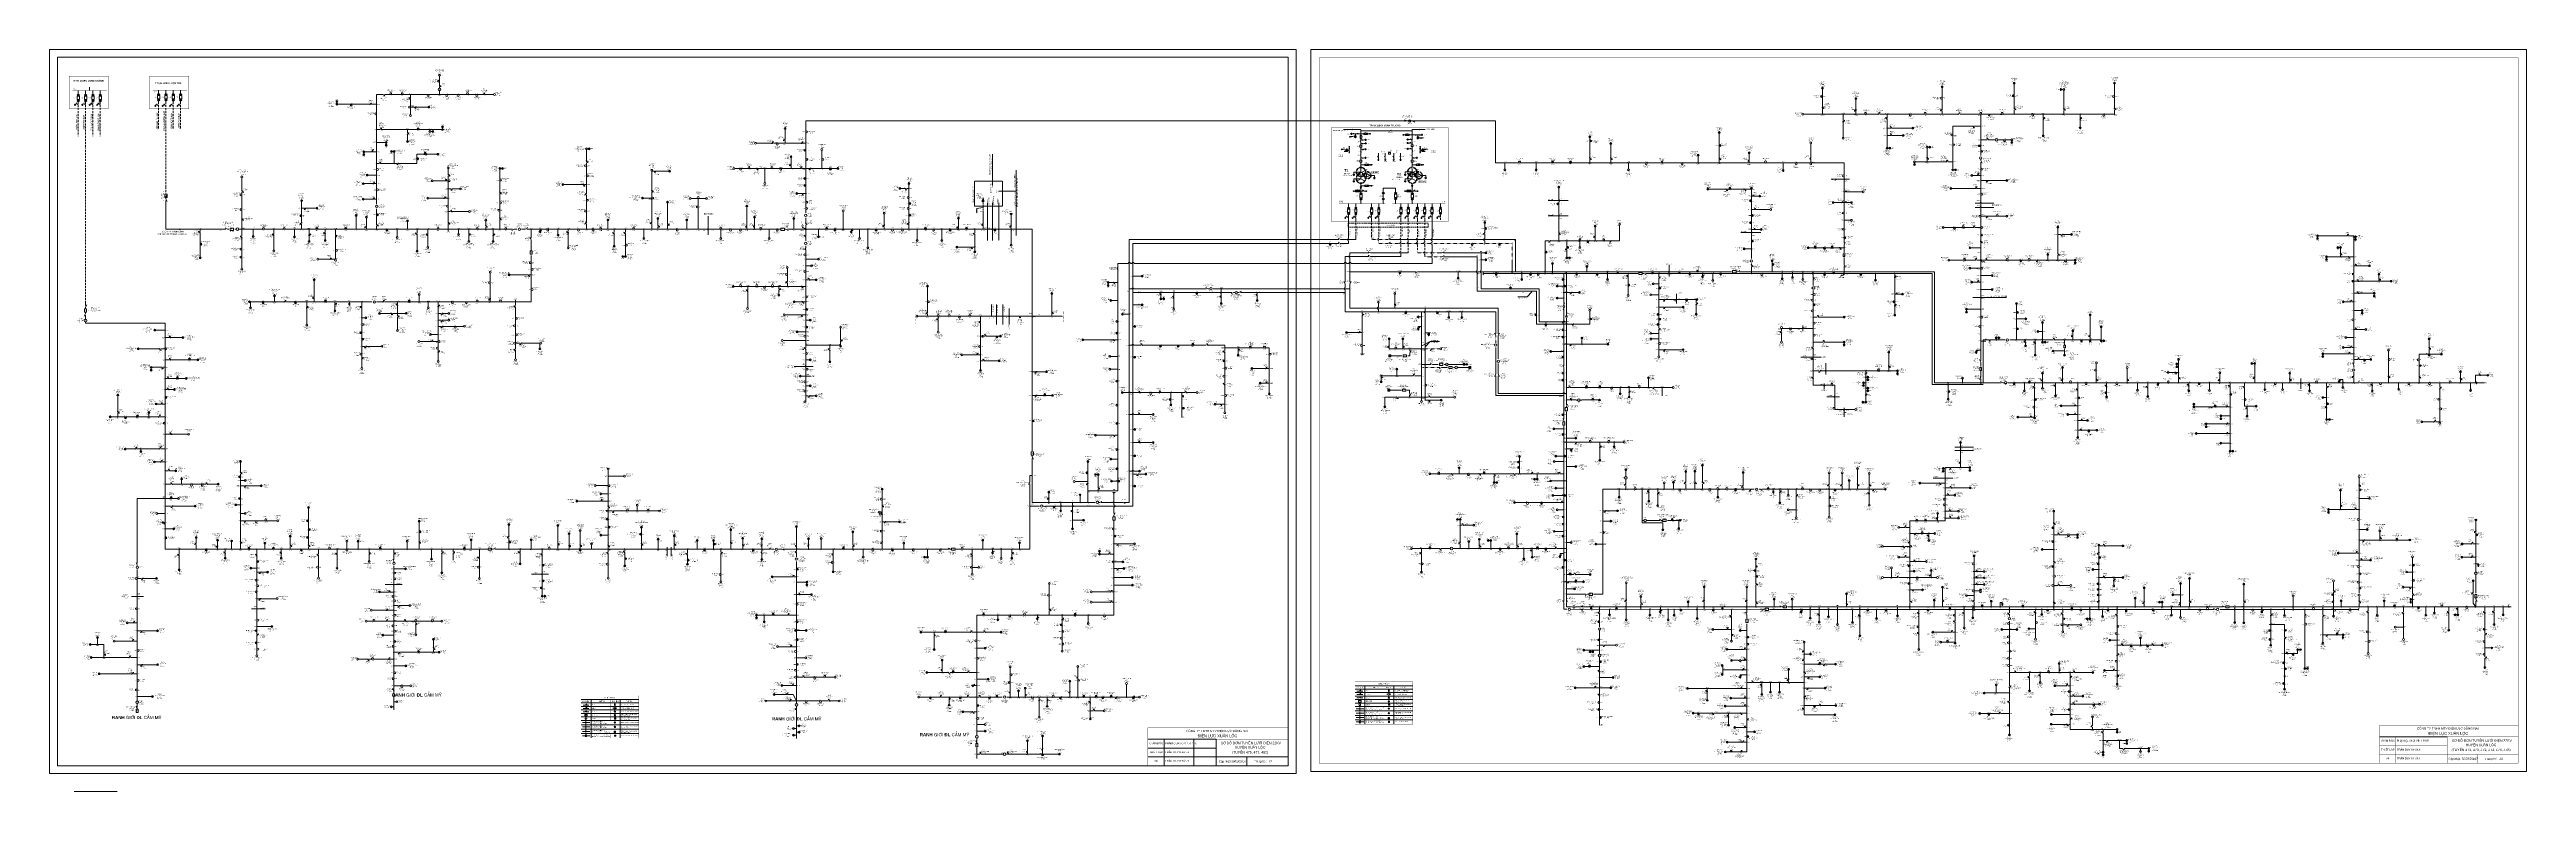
# Model space of a CAD drawing. Header units: inches. Extents: x 3694 to 9715, y -885 to 919.
import ezdxf
from ezdxf.enums import TextEntityAlignment as Align

# ---------------------------------------------------------------- set-up
doc = ezdxf.new("R2010")
doc.units = ezdxf.units.IN
doc.header["$LTSCALE"] = 0.2
doc.header["$MEASUREMENT"] = 0
doc.linetypes.add('DASHED', pattern=[0.75, 0.5, -0.25])
doc.layers.get('0').update_dxf_attribs({"lineweight": 5})
for name, color, linetype, lineweight in [('Cap ngam', 1, 'DASHED', 15), ('Day 110kV', 4, 'Continuous', 13), ('Day 220kV', 6, 'Continuous', 15), ('Day 22kV', 1, 'Continuous', 13), ('Khung', 7, 'Continuous', 13), ('TBA', 5, 'Continuous', 9), ('Text', 7, 'Continuous', 9), ('Thay', 8, 'Continuous', 13), ('Thiet bi', 3, 'Continuous', 9), ('Tuyen 471', 3, 'Continuous', 13), ('Tuyen 473', 5, 'Continuous', 13), ('Tuyen 475', 6, 'Continuous', 13), ('Tuyen 476', 4, 'Continuous', 13), ('Tuyen 477', 5, 'Continuous', 13), ('Tuyen 478', 1, 'Continuous', 13), ('Tuyen 480', 1, 'Continuous', 13)]:
    doc.layers.add(name, color=color, linetype=linetype, lineweight=lineweight)
doc.styles.add('V-H-C', font='VHELVCN_0.TTF')
doc.styles.add('V-H-C-B', font='VHELVCB_0.TTF')
doc.styles.add('VNI-HELVE', font='VHELVEN_0.TTF', dxfattribs={"width": 0.9})
doc.dimstyles.get("Standard").update_dxf_attribs({"dimtxt": 0.15, "dimasz": 0.18, "dimexe": 0.18, "dimexo": 0.0625, "dimgap": 0.09, "dimtad": 0, "dimtih": 1, "dimtoh": 1, "dimdec": 4, "dimzin": 0, "dimdsep": 46, "dimtxsty": 'VNI-HELVE', "dimcen": 0.09, "dimclrt": 256, "dimadec": 0, "dimazin": 0, "dimtfac": 1, "dimtdec": 4, "dimtofl": 0, "dimtmove": 0, "dimatfit": 3, "dimfxl": 1, "dimtolj": 1, "dimtzin": 0, "dimlwd": -1, "dimlwe": -1, "dimarcsym": 0})

# ---------------------------------------------------------------- blocks, each defined once
blk = doc.blocks.new('FCO')
at = {"color": 0}
blk.add_lwpolyline([(0, 0, 0.707499), (0.8, 0.8, -0.707499), (1.6, 1.6, -5.301682)], format="xyb", dxfattribs=at)
blk.add_lwpolyline([(0, 0), (1.6, 1.6)], dxfattribs=at)
blk = doc.blocks.new('TBA 1P')
at = {"color": 0}
blk.add_circle((0, 0.8), 0.8, dxfattribs=at)
blk = doc.blocks.new('TBA 3P')
at = {"color": 0}
blk.add_lwpolyline([(0, 1.6, 0, 1.39, 0), (0, 0.4, 0, 0, 0)], format="xyseb", dxfattribs=at)
blk.add_lwpolyline([(-0.7, 0.4), (0.7, 0.4), (0, 1.6)], close=True, dxfattribs=at)
blk.add_circle((0, 0.8), 0.8, dxfattribs=at)
blk = doc.blocks.new('ALTD')
at = {"color": 0}
for points in [[(3.4, 1.1), (1.3, 0), (0, 0)], [(3, 0.3), (3, -0.3)], [(3, 0), (4.7, 0)]]:
    blk.add_lwpolyline(points, dxfattribs=at)
blk = doc.blocks.new('GIAO NHAN DIEN NANG')
at = {"layer": 'Thiet bi'}
for p, q in [((579.3, -85.5), (583, -85.5)), ((589.5, -85.5), (593.2, -85.5))]:
    blk.add_line(p, q, dxfattribs=at)
blk.add_circle((586.2, -85.5), 3.25, dxfattribs=at)
at = {"layer": 'Text', "insert": (586.4, -85.5), "char_height": 2.11, "width": 22.43, "attachment_point": 5, "style": 'V-H-C'}
blk.add_mtext('KWh', dxfattribs=at)
blk = doc.blocks.new('MAT CAT')
at = {"color": 0}
for points in [[(-1, 5.8), (0, 6.7), (1, 5.8)], [(-1, 5.3), (0, 6.2), (1, 5.3)], [(-1, 1.4), (0, 0.5), (1, 1.4)], [(-1, 0.9), (0, 0), (1, 0.9)], [(0, 4.8), (0, 6.2)], [(0, 1.9), (0, 0.5)]]:
    blk.add_lwpolyline(points, dxfattribs=at)
blk.add_lwpolyline([(-1, 4.8), (1, 4.8), (1, 1.9), (-1, 1.9)], close=True, dxfattribs=at)
blk = doc.blocks.new('NOI DAT')
at = {"color": 0}
for points in [[(0.6, 0), (-0.6, 0)], [(-0.5, -0.2), (0.5, -0.2)], [(-0.3, -0.3), (0.3, -0.3)], [(-0.2, -0.5), (0.2, -0.5)], [(-0.1, -0.6), (0.1, -0.6)]]:
    blk.add_lwpolyline(points, dxfattribs=at)
blk = doc.blocks.new('DTD MC')
at = {"layer": 'Day 110kV', "color": 1, "linetype": 'DASHED'}
blk.add_lwpolyline([(1377.9, 454.4), (1374.9, 452.5), (1373.3, 452.5), (1373.3, 450.5)], dxfattribs=at)
at = {"layer": 'Thiet bi'}
for points in [[(1373.3, 452.5), (1374.9, 452.5), (1377.9, 454.4)], [(1381.1, 452.5), (1377.5, 452.5)]]:
    blk.add_lwpolyline(points, dxfattribs=at)
at = {"layer": 'Thiet bi', "xscale": 2.809729812779096, "yscale": 2.809729812779096, "zscale": 2.809729812779032}
blk.add_blockref('NOI DAT', (1373.3, 450.5), dxfattribs=at)
blk = doc.blocks.new('RECLOSER')
blk.add_hatch(color=0).paths.add_polyline_path([(0, 1), (0, -1), (2.9, -1)])
at = {"color": 0}
blk.add_line((2.9, 1), (2.9, -1), dxfattribs=at)
blk.add_lwpolyline([(0, -1), (2.9, -1), (2.9, 1), (0, 1)], close=True, dxfattribs=at)
blk = doc.blocks.new('LBFCO')
blk.add_hatch(color=0).paths.add_polyline_path([(1.6, 1.6, 0.707499), (0.8, 0.8)])
at = {"color": 0}
blk.add_lwpolyline([(0, 0, 0.707499), (0.8, 0.8, -0.707499), (1.6, 1.6, -5.301682)], format="xyb", dxfattribs=at)
blk.add_lwpolyline([(0, 0), (1.6, 1.6)], dxfattribs=at)
blk = doc.blocks.new('DO DEM')
at = {"color": 0}
for points in [[(-1.4, 1.5), (-1.4, 0.5, 1), (-0.5, 0.5), (-0.5, 1.5)], [(-0.5, 1.5), (-0.5, 0.5, 1), (0.5, 0.5), (0.5, 1.5)], [(0.5, 1.5), (0.5, 0.5, 1), (1.4, 0.5), (1.4, 1.5)]]:
    blk.add_lwpolyline(points, format="xyb", dxfattribs=at)

msp = doc.modelspace()

# ---------------------------------------------------------------- hatches: boundary and pattern name
at = {"layer": 'Day 220kV', "linetype": 'DASHED', "lineweight": 40}
h = msp.add_hatch(color=256, dxfattribs=at)
h.paths.add_polyline_path([(6044.7, 574.2, 0.548381), (6044.4, 574.6, 0.291672), (6044.2, 574.5)])
h.paths.add_polyline_path([(6044.4, 574.3), (6044.2, 574.5, 0.548381), (6044.4, 574)])
h.paths.add_polyline_path([(6044.4, 574, 0.291672), (6044.7, 574.2), (6044.4, 574.3)])
at = {"layer": 'TBA'}
for color, points in [(256, [(5964.6, 548.5), (5964.6, 552.4), (5961.2, 550.5)]), (256, [(6950.6, 172.6), (6954.5, 172.6), (6952.5, 176)]), (256, [(7130.6, 152.1), (7134.5, 152.1), (7132.5, 155.5)]), (256, [(7145, 144.4), (7148.8, 144.4), (7146.9, 147.8)]), (256, [(6950, 92.9), (6948, 89.5), (6951.9, 89.5)]), (4, [(9558.9, -284.1, 0.213406), (9559.3, -283.2, 0.213406), (9558.9, -282.4, 0.213406), (9558.5, -283.2, 0.213406)]), (4, [(9558.9, -282.4, -0.213406), (9559.3, -283.2, -0.213406), (9558.9, -284.1, 0.648254), (9560.8, -283.2, 0.648254)]), (256, [(6948.7, -707.7), (6951.4, -707.7), (6950, -705.3)]), (256, [(5067.4, -741.3), (5070.1, -741.3), (5068.7, -738.9)])]:
    msp.add_hatch(color=color, dxfattribs=at).paths.add_polyline_path(points)
at = {"layer": 'Text', "linetype": 'Continuous'}
h = msp.add_hatch(color=0, dxfattribs=at)
h.paths.add_polyline_path([(6862.7, 725.2), (6862.7, 724.5), (6865.2, 724.5)])
h.paths.add_polyline_path([(6862.7, 724.5), (6862.7, 723.7), (6865.2, 724.5)])
h = msp.add_hatch(color=0, dxfattribs=at)
h.paths.add_polyline_path([(7024.4, 725.2), (7024.4, 724.5), (7026.8, 724.5)])
h.paths.add_polyline_path([(7024.4, 724.5), (7024.4, 723.7), (7026.8, 724.5)])
at = {"layer": 'Tuyen 475', "linetype": 'Continuous'}
for points in [[(6950.4, -716.4, -0.213406), (6950.1, -715.8, -0.213406), (6950.4, -715.2, 0.648254), (6949, -715.8, 0.648254)], [(5069.1, -750, -0.213406), (5068.8, -749.4, -0.213406), (5069.1, -748.8, 0.648254), (5067.7, -749.4, 0.648254)]]:
    msp.add_hatch(color=2, dxfattribs=at).paths.add_polyline_path(points)
h = msp.add_hatch(color=256, dxfattribs=at)
h.paths.add_polyline_path([(6950.7, -715.8, 0.213406), (6950.4, -715.2, 0.213406), (6950.1, -715.8, 0.213406), (6950.4, -716.4, 0.213406)])
h.paths.add_polyline_path([(6950.4, -716.4, 0.648254), (6951.8, -715.8, 0.648254), (6950.4, -715.2, -0.213406), (6950.7, -715.8, -0.213406)])
h = msp.add_hatch(color=256, dxfattribs=at)
h.paths.add_polyline_path([(5069.4, -749.4, 0.213406), (5069.1, -748.8, 0.213406), (5068.8, -749.4, 0.213406), (5069.1, -750, 0.213406)])
h.paths.add_polyline_path([(5069.1, -750, 0.648254), (5070.5, -749.4, 0.648254), (5069.1, -748.8, -0.213406), (5069.4, -749.4, -0.213406)])

# ---------------------------------------------------------------- linework, layer by layer
at = {"layer": 'Cap ngam', "linetype": 'DASHED', "ltscale": 50}
for p, q in [((3764, 791.6, 4), (3764, 708.3, 4)), ((3781.8, 791.6, 4), (3781.8, 680.3, 4)), ((3799.7, 791.6, 4), (3799.7, 708.3, 4)), ((3817.5, 791.6, 4), (3817.5, 708.3, 4)), ((3959.3, 726.9, -1), (3959.3, 793, -1)), ((3977.1, 583.9, -1), (3977.1, 793, -1)), ((3995, 726.9, -1), (3995, 793, -1)), ((4012.8, 726.9, -1), (4012.8, 793, -1))]:
    msp.add_line(p, q, dxfattribs=at)
at = {"layer": 'Cap ngam', "color": 1, "linetype": 'DASHED', "ltscale": 30}
msp.add_line((5963.5, 524, -1), (5963.5, 548.2, -1), dxfattribs=at)
at = {"layer": 'Cap ngam', "linetype": 'DASHED', "ltscale": 50, "elevation": 4}
msp.add_lwpolyline([(3781.8, 301.7), (3781.8, 625.1), (3781.8, 625.1), (3781.8, 680.3)], dxfattribs=at)
at = {"layer": 'Cap ngam', "linetype": 'DASHED', "ltscale": 50}
for points in [[(6869.7, 516.8), (6869.7, 504.2), (6869.7, 504.2), (6869.7, 467.5), (6869.7, 467.5)], [(7075.5, 517.1), (7075.5, 504.5), (7075.5, 504.5), (7075.5, 504.7)]]:
    msp.add_lwpolyline(points, dxfattribs=at)
at = {"layer": 'Cap ngam', "color": 5, "linetype": 'DASHED', "ltscale": 50}
msp.add_lwpolyline([(6907.8, 516.8), (6907.8, 504.2), (6907.8, 504.2), (6907.8, 467.5)], dxfattribs=at)
at = {"layer": 'Cap ngam', "color": 3, "linetype": 'DASHED', "ltscale": 50}
msp.add_lwpolyline([(6925.6, 516.8), (6925.6, 504.2), (6925.6, 504.2), (6925.6, 467.5)], dxfattribs=at)
at = {"layer": 'Cap ngam', "linetype": 'DASHED', "ltscale": 50}
for points in [[(6979.4, 517.1), (6979.4, 504.5), (6979.4, 504.5), (6979.4, 459.4, 0.908238), (6979.4, 453.6), (6979.4, 450, 0.908238), (6979.4, 444.2), (6979.4, 444.2)], [(6997.3, 517.1), (6997.3, 504.5), (6997.3, 504.5), (6997.3, 459.4, 0.908238), (6997.3, 453.6), (6997.3, 450, 0.908238), (6997.3, 444.2), (6997.3, 428.9)], [(6979.4, 444.2), (6979.4, 444.2), (6979.4, 444.2), (6979.4, 428.2, 0.908238), (6979.4, 422.3), (6979.4, 420.3)]]:
    msp.add_lwpolyline(points, format="xyb", dxfattribs=at)
at = {"layer": 'Cap ngam', "color": 4, "ltscale": 50}
msp.add_lwpolyline([(7019.2, 517.1), (7019.2, 504.5), (7019.2, 504.5), (7019.2, 459.4, 0.908238), (7019.2, 453.6), (7019.2, 450, 0.908238), (7019.2, 444.2), (7019.2, 428.9)], format="xyb", dxfattribs=at)
at = {"layer": 'Cap ngam', "ltscale": 50}
for points in [[(7037.1, 517.1), (7037.1, 504.5), (7037.1, 504.5), (7037.1, 459.4, 0.908238), (7037.1, 453.6), (7037.1, 450, 0.908238), (7037.1, 444.2), (7037.1, 442.9)], [(7037.1, 442.9), (7037.1, 442.9), (7037.1, 442.9), (7037.1, 426.9, 0.908238), (7037.1, 421), (7037.1, 419.1)]]:
    msp.add_lwpolyline(points, format="xyb", dxfattribs=at)
at = {"layer": 'Cap ngam', "color": 5, "linetype": 'DASHED'}
msp.add_lwpolyline([(6907.8, 467.5), (6907.8, 456.5), (6944.2, 456.5)], dxfattribs=at)
at = {"layer": 'Cap ngam', "color": 3, "linetype": 'DASHED'}
msp.add_lwpolyline([(6925.6, 467.5), (6925.6, 459.5, 0.880264), (6925.6, 453.6), (6925.6, 447.1), (6944.2, 447.1)], format="xyb", dxfattribs=at)
at = {"layer": 'Cap ngam', "color": 4}
msp.add_lwpolyline([(7019.2, 428.9), (7019.2, 424), (7075, 424)], dxfattribs=at)
at = {"layer": 'Cap ngam'}
msp.add_lwpolyline([(7037.1, 419.1), (7037.1, 414.6), (7075, 414.6)], dxfattribs=at)
at = {"layer": 'Cap ngam', "ltscale": 10}
msp.add_lwpolyline([(7276.6, 331.4), (7309.2, 331.4), (7309.2, 321.9)], dxfattribs=at)
at = {"layer": 'Cap ngam', "linetype": 'DASHED', "ltscale": 10}
msp.add_lwpolyline([(7029.1, 206.3), (7029.1, 190.2)], dxfattribs=at)
at = {"layer": 'Cap ngam', "linetype": 'DASHED', "ltscale": 10, "elevation": -1}
msp.add_lwpolyline([(7038, 207.7), (7038, 190.8)], dxfattribs=at)
at = {"layer": 'Day 110kV'}
for points in [[(6882.1, 709.3), (6882.1, 724.5), (6839.6, 724.5)], [(7037.6, 724.5), (7007, 724.5), (7007, 697)], [(6834.2, 676.5), (6836.3, 676.5)], [(6834.3, 675.7), (6834.6, 674.7), (6834.8, 676), (6836.2, 676)], [(6837, 677.2), (6836.5, 675.5)], [(6837.2, 676.5), (6839.2, 676.5)], [(6837.2, 675.7), (6837.5, 674.7), (6837.7, 676), (6839.1, 676)], [(6839.9, 677.2), (6839.4, 675.5)], [(6840.1, 676.5), (6842.2, 676.5)], [(6849.1, 674.6), (6849.1, 670.8), (6843.2, 670.8)], [(6847.2, 673.1), (6846.4, 673.6), (6845.5, 673.1)], [(6846.4, 674.6), (6846.4, 670.8)], [(6847.1, 675.6), (6847.7, 676.7), (6848.6, 675.2), (6846.9, 675.2)], [(6849.9, 673.1), (6849.1, 673.6), (6848.2, 673.1)], [(6853.6, 673.6), (6850.6, 673.6)], [(6854.9, 677.6), (6852.3, 677.6)], [(6854.9, 676.8), (6852.3, 676.8)], [(6854.9, 670), (6852.3, 670)], [(6854.9, 669.2), (6852.3, 669.2)], [(6853.6, 681.9), (6853.6, 677.6)], [(6853.6, 676.8), (6853.6, 670)], [(6853.6, 669.2), (6853.6, 666.2)], [(6854.1, 707), (6856.2, 707)], [(6854.1, 706.2), (6854.4, 705.2), (6854.7, 706.6), (6856.1, 706.6)], [(6856.8, 707.7), (6856.3, 706)], [(6857.1, 707), (6859.1, 707)], [(6857.1, 706.2), (6857.4, 705.2), (6857.6, 706.6), (6859, 706.6)], [(6859.7, 707.7), (6859.2, 706)], [(6859.3, 713.7), (6863.2, 713.7)], [(6859.9, 707), (6862.1, 707)], [(6863.2, 715), (6863.2, 712.4)], [(6864.4, 715), (6864.4, 712.4)], [(6864.4, 713.7), (6873.6, 713.7)], [(6866.7, 707.7), (6866.7, 706.2)], [(6869, 713.7), (6869, 709.8)], [(6869, 709), (6869, 707.5)], [(6869, 704.8), (6869, 706.3)], [(6873.6, 715), (6873.6, 712.4)], [(6874.7, 715), (6874.7, 712.4)], [(6874.7, 713.7), (6882.1, 713.7)], [(6881.6, 706), (6879.3, 706)], [(6881.6, 705.1), (6879.3, 705.1)], [(6883.8, 708.2), (6883.8, 709.3), (6880.4, 709.3), (6880.4, 706)], [(6880.4, 705.1), (6880.4, 701.9), (6883.8, 701.9), (6883.8, 703)], [(6882.1, 686.1), (6882.1, 693), (6880.4, 696.2)], [(6882.1, 649.6), (6882.1, 660), (6880.8, 662.5)], [(6952.2, 720.7), (6882.1, 720.7)], [(6889.5, 713.7), (6882.1, 713.7)], [(6882.1, 701.9), (6882.1, 695.5)], [(6882.1, 698.9), (6886.6, 698.9)], [(6882.1, 690.3), (6886.6, 690.3)], [(6882.1, 681.5), (6882.1, 672.5)], [(6882.1, 676.1), (6886.3, 676.1)], [(6882.1, 672.5), (6883.8, 669.3), (6883.8, 669.3)], [(6882.1, 670), (6882.1, 670), (6882.1, 662.4)], [(6892.8, 676.1), (6888.9, 676.1), (6885.7, 674.2)], [(6893.1, 698.9), (6889.2, 698.9), (6886, 697.1)], [(6893.1, 690.3), (6889.2, 690.3), (6886, 688.5)], [(6889.7, 712.3), (6890.8, 713.7), (6889.7, 715.1)], [(6894.9, 714.9), (6894.9, 712.5)], [(6896.1, 714.9), (6896.1, 712.5)], [(6897.2, 714.9), (6897.2, 712.5)], [(6901.3, 713.7), (6898.4, 713.7)], [(6903.9, 713.7), (6901.3, 713.7)], [(6924.5, 666.2), (6924.5, 658.7)], [(6941.3, 666.2), (6941.3, 658.7)], [(6948.3, 720.7), (6952.2, 720.7), (6955.4, 722.5)], [(7007, 720.7), (6954.8, 720.7)], [(6961.7, 666.2), (6961.7, 658.7)], [(6978.4, 666.2), (6978.4, 658.7)], [(6985.2, 711), (6987.8, 711)], [(6987.8, 711), (6990.7, 711)], [(6991.9, 712.2), (6991.9, 709.8)], [(6993.1, 712.2), (6993.1, 709.8)], [(6994.2, 712.2), (6994.2, 709.8)], [(6996.1, 699.9), (6999.9, 699.9), (7003.2, 701.8)], [(6996.1, 691.3), (6999.9, 691.3), (7003.2, 693.2)], [(6996.1, 677), (6999.9, 677), (7003.2, 678.9)], [(6999.4, 709.6), (6998.3, 711), (6999.4, 712.4)], [(6999.7, 711), (7007, 711)], [(7007, 699.9), (7002.6, 699.9)], [(7007, 691.3), (7002.6, 691.3)], [(7007, 677), (7002.6, 677)], [(7007, 687), (7007, 694), (7005.3, 697.2)], [(7014.4, 711), (7007, 711)], [(7007, 682.5), (7007, 673.4)], [(7007, 673.4), (7008.6, 670.3), (7008.6, 670.3)], [(7007, 671), (7007, 671), (7007, 666.2)], [(7007, 670), (7007, 670), (7007, 662.1)], [(7014.4, 712.3), (7014.4, 709.7)], [(7015.6, 712.3), (7015.6, 709.7)], [(7024.7, 711), (7015.6, 711)], [(7020.1, 711), (7020.1, 707)], [(7020.1, 706.3), (7020.1, 704.8)], [(7020.1, 702.1), (7020.1, 703.6)], [(7022.4, 704.9), (7022.4, 703.4)], [(7024.7, 712.3), (7024.7, 709.7)], [(7027.3, 677.6), (7024.7, 677.6)], [(7027.3, 676.8), (7024.7, 676.8)], [(7027.3, 670), (7024.7, 670)], [(7027.3, 669.2), (7024.7, 669.2)], [(7025.8, 703.7), (7027.9, 703.7)], [(7025.8, 702.9), (7026.1, 702), (7026.4, 703.3), (7027.8, 703.3)], [(7025.9, 712.3), (7025.9, 709.7)], [(7029.8, 711), (7025.9, 711)], [(7026, 681.9), (7026, 677.6)], [(7026, 676.8), (7026, 670)], [(7026, 673.6), (7029, 673.6)], [(7026, 669.2), (7026, 666.2)], [(7028.5, 704.5), (7028, 702.8)], [(7028.7, 702.9), (7029.1, 702), (7029.3, 703.3), (7030.7, 703.3)], [(7028.8, 703.7), (7030.8, 703.7)], [(7029.7, 673.1), (7030.5, 673.6), (7031.4, 673.1)], [(7030.5, 674.6), (7030.5, 670.8), (7036.4, 670.8)], [(7031.4, 704.5), (7030.9, 702.8)], [(7032.5, 675.6), (7031.9, 676.7), (7031, 675.2), (7032.7, 675.2)], [(7031.6, 703.7), (7033.8, 703.7)], [(7032.4, 673.1), (7033.2, 673.6), (7034.1, 673.1)], [(7033.2, 674.6), (7033.2, 670.8)], [(7035.5, 676.5), (7037.6, 676.5)], [(7035.5, 675.7), (7035.9, 674.7), (7036.1, 676), (7037.5, 676)], [(7038.2, 677.2), (7037.7, 675.5)], [(7038.5, 676.5), (7040.5, 676.5)], [(7038.5, 675.7), (7038.8, 674.7), (7039, 676), (7040.4, 676)], [(7041.2, 677.2), (7040.7, 675.5)], [(7041.4, 676.5), (7043.5, 676.5)], [(6882.1, 629.3), (6882.1, 620.8), (6864.9, 620.8), (6864.9, 614.7)], [(6882.1, 613), (6882.1, 604.5), (6864.9, 604.5), (6864.9, 598.7)], [(6871.5, 613.1), (6895.3, 625.9)], [(6874.8, 616.5), (6882.1, 620.8), (6889.5, 616.5)], [(6874.8, 600.3), (6882.1, 604.5), (6889.5, 600.3)], [(6882.1, 655.3), (6886.3, 655.3)], [(6882.1, 631.9), (6882.1, 645.1)], [(6882.1, 638.5), (6891.5, 638.5)], [(6892.8, 655.3), (6888.9, 655.3), (6885.7, 653.4)], [(6891.7, 637.1), (6892.8, 638.5), (6891.7, 639.8)], [(6896.9, 639.7), (6896.9, 637.2)], [(6898, 639.7), (6898, 637.2)], [(6899.2, 639.7), (6899.2, 637.2)], [(6903.3, 638.5), (6900.4, 638.5)], [(6903.6, 612.7), (6914.7, 612.7), (6914.7, 606.8)], [(6907.9, 638.5), (6905.3, 638.5)], [(6924.5, 650.8), (6924.5, 656.1), (6922.7, 659.3)], [(6941.3, 650.8), (6941.3, 656.1), (6939.4, 659.3)], [(6961.7, 650.8), (6961.7, 656.1), (6959.8, 659.3)], [(6978.4, 650.8), (6978.4, 656.1), (6976.6, 659.3)], [(7007, 629.4), (7007, 620.9), (6989.7, 620.9), (6989.7, 614.8)], [(7007, 613.1), (7007, 604.6), (6989.7, 604.6), (6989.7, 598.8)], [(6996.4, 613.2), (7020.2, 626)], [(6999.6, 616.6), (7007, 620.9), (7014.4, 616.6)], [(6999.6, 600.3), (7007, 604.6), (7014.4, 600.3)], [(7007, 649.6), (7007, 659.5), (7005.7, 662)], [(7007, 655.3), (7011.1, 655.3)], [(7007, 632), (7007, 645.1)], [(7007, 638.5), (7016.3, 638.5)], [(7017.6, 655.3), (7013.8, 655.3), (7010.6, 653.4)], [(7016.5, 637.1), (7017.6, 638.5), (7016.5, 639.8)], [(7021.8, 639.7), (7021.8, 637.2)], [(7022.9, 639.7), (7022.9, 637.2)], [(7024, 639.7), (7024, 637.2)], [(7028.2, 638.5), (7025.3, 638.5)], [(7028.4, 612.7), (7039.6, 612.7), (7039.6, 606.9)], [(7032.8, 638.5), (7030.2, 638.5)], [(8025.5, 603.3), (8070, 603.3)], [(6882.1, 589.7), (6882.1, 584.4)], [(6882.1, 587.5), (6891.5, 587.5)], [(6891.7, 586.1), (6892.8, 587.5), (6891.7, 588.9)], [(6896.9, 588.7), (6896.9, 586.3)], [(6898, 588.7), (6898, 586.3)], [(6899.2, 588.7), (6899.2, 586.3)], [(6903.3, 587.5), (6900.4, 587.5)], [(6907.9, 587.5), (6905.3, 587.5)], [(7337.4, 514.1), (7385.8, 514.1)], [(7805.7, 473.4), (7854.2, 473.4)], [(8369.5, 316), (8451.5, 316)], [(5984.4, 298.7), (5984.4, 270.1)]]:
    msp.add_lwpolyline(points, dxfattribs=at)
at = {"layer": 'Day 110kV', "elevation": -1}
msp.add_lwpolyline([(5986.2, 587.6), (5986.2, 664)], dxfattribs=at)
at = {"layer": 'Day 110kV', "const_width": 0.51}
for points in [[(6824.2, 666.2), (6933.1, 666.2)], [(6941.3, 666.2), (6937.4, 666.2), (6933, 663.6)], [(6937.4, 666.2), (6949.1, 666.2)], [(6953.9, 666.2), (6961.7, 666.2)], [(6961.7, 666.2), (6965.5, 666.2), (6970, 668.9)], [(6969.3, 666.2), (7064.3, 666.2)]]:
    msp.add_lwpolyline(points, dxfattribs=at)
at = {"layer": 'Day 110kV'}
for points in [[(6879.7, 686.1), (6884.5, 686.1), (6884.5, 681.5), (6879.7, 681.5)], [(6889.5, 715.4), (6898.4, 715.4), (6898.4, 712), (6889.5, 712)], [(6953.9, 664), (6949.1, 664), (6949.1, 668.5), (6953.9, 668.5)], [(6999.7, 712.7), (6990.7, 712.7), (6990.7, 709.3), (6999.7, 709.3)], [(7004.6, 687), (7009.4, 687), (7009.4, 682.5), (7004.6, 682.5)], [(6879.7, 649.6), (6884.5, 649.6), (6884.5, 645.1), (6879.7, 645.1)], [(6891.5, 640.2), (6900.4, 640.2), (6900.4, 636.7), (6891.5, 636.7)], [(6895.3, 617.4), (6903.6, 612.7), (6895.3, 607.9)], [(6903.3, 639.1), (6905.3, 639.1), (6905.3, 637.8), (6903.3, 637.8)], [(7004.6, 649.6), (7009.4, 649.6), (7009.4, 645.1), (7004.6, 645.1)], [(7016.3, 640.2), (7025.3, 640.2), (7025.3, 636.7), (7016.3, 636.7)], [(7020.1, 617.5), (7028.4, 612.7), (7020.1, 607.9)], [(7028.2, 639.1), (7030.2, 639.1), (7030.2, 637.8), (7028.2, 637.8)], [(6880.5, 584.4), (6882.1, 579), (6883.8, 584.4)], [(6891.5, 589.2), (6900.4, 589.2), (6900.4, 585.8), (6891.5, 585.8)], [(6903.3, 588.2), (6905.3, 588.2), (6905.3, 586.8), (6903.3, 586.8)]]:
    msp.add_lwpolyline(points, close=True, dxfattribs=at)
for points, format in [([(6883.8, 703.1, 1.347581), (6883.8, 704.4, 1.315357), (6883.8, 705.7, 1.312517), (6883.8, 706.9, 1.37681), (6883.8, 708.2)], "xyb"), ([(6898.4, 627.5, 0, 1.84, 0), (6895.3, 625.9, 0, 0, 0)], "xyseb"), ([(7023.2, 627.6, 0, 1.84, 0), (7020.2, 626, 0, 0, 0)], "xyseb"), ([(5996, 298.7), (5996, 271.1, 0.898047), (5996, 269), (5996, 249.7)], "xyb"), ([(5996, 250.3, 0, 1.69, 0), (5996, 253.7, 0, 0, 0)], "xyseb"), ([(6011.9, 298.7), (6011.9, 271.1, 0.898047), (6011.9, 269), (6011.9, 249.7)], "xyb"), ([(6011.9, 250.3, 0, 1.69, 0), (6011.8, 253.7, 0, 0, 0)], "xyseb")]:
    msp.add_lwpolyline(points, format=format, dxfattribs=at)
at = {"layer": 'Day 110kV', "elevation": -1}
for points, format in [([(5974.6, 545.5), (5974.6, 482.6, 0.933978), (5974.6, 480.6), (5974.6, 454.6)], "xyb"), ([(5974.6, 545.5, 0, 1.69, 0), (5974.5, 548.8, 0, 0, 0)], "xyseb"), ([(5986.2, 545.5, 0, 1.69, 0), (5986.2, 548.8, 0, 0, 0)], "xyseb"), ([(5986.2, 545.5), (5986.2, 482.6, 0.933978), (5986.2, 480.6), (5986.2, 454.6)], "xyb"), ([(5986.2, 587.6, 0, 1.69, 0), (5986.3, 584.3, 0, 0, 0)], "xyseb"), ([(6002, 545.5), (6002, 482.6, 0.933978), (6002, 480.6), (6002, 455.2)], "xyb"), ([(6002, 545.5, 0, 1.69, 0), (6001.9, 548.8, 0, 0, 0)], "xyseb"), ([(5974.6, 453.9, 0, 1.69, 0), (5974.5, 457.2, 0, 0, 0)], "xyseb"), ([(5986.2, 453.9, 0, 1.69, 0), (5986.2, 457.2, 0, 0, 0)], "xyseb"), ([(6002, 453.9, 0, 1.69, 0), (6001.9, 457.2, 0, 0, 0)], "xyseb")]:
    msp.add_lwpolyline(points, format=format, dxfattribs=at)
at = {"layer": 'Day 110kV'}
for centre in [(6846.4, 673.6), (6847.7, 675.8), (6849.1, 673.6), (6866.7, 706.9), (6869, 708.3), (6869, 705.6), (7020.1, 705.5), (7020.1, 702.8), (7022.4, 704.2), (7030.5, 673.6), (7031.9, 675.8), (7033.2, 673.6)]:
    msp.add_circle(centre, 1.5, dxfattribs=at)
at = {"layer": 'Day 110kV', "linetype": 'DASHED', "lineweight": 40}
for centre, radius in [((6882.1, 620.8), 11.1), ((6882.1, 604.5), 11.2), ((6898, 612.7), 8.27), ((7007, 620.9), 11.1), ((7007, 604.6), 11.2), ((7022.9, 612.7), 8.27)]:
    msp.add_circle(centre, radius, dxfattribs=at)
at = {"layer": 'Day 220kV'}
for p, q in [((6044.4, 574.3, -1), (6001.9, 574.3, -1)), ((6026.8, 250), (6026.8, 289))]:
    msp.add_line(p, q, dxfattribs=at)
for points, elevation in [([(6044.4, 466.1), (6044.4, 625.2)], -1), ([(5504.2, 148.1), (5550.6, 148.1)], -1), ([(4551.4, -382.3), (4510.2, -382.3)], 3)]:
    msp.add_lwpolyline(points, dxfattribs=dict(at, elevation=elevation))
at = {"layer": 'Day 220kV', "elevation": -1}
for points, format in [([(5998.6, 574.3, 0, 1.69, 0), (6001.9, 574.3, 0, 0, 0)], "xyseb"), ([(5295.6, 513.5), (5295.6, 483.6, 0.760782), (5295.6, 479.8), (5295.6, 468.2)], "xyb"), ([(6044.4, 466.1, 0, 1.69, 0), (6044.3, 469.4, 0, 0, 0)], "xyseb")]:
    msp.add_lwpolyline(points, format=format, dxfattribs=at)
at = {"layer": 'Day 220kV'}
for points in [[(7337.4, 551.3), (7385.8, 551.3)], [(7956.5, 248), (7956.5, 234)], [(7951.6, 170.9), (8000.1, 170.9)], [(8008.3, 106.5), (8008.3, 92.5)], [(8014.7, 74.5), (8045.2, 74.5)], [(8056.6, 47.2), (8056.6, 25.9)], [(8272.7, -123.1), (8321.1, -123.1)], [(5196, -291), (5196, -313.3)], [(5205.2, -291), (5205.2, -313.3)], [(4866.2, -356.7), (4907.4, -356.7)], [(3893.3, -411), (3922.5, -411)], [(4218.1, -440.9), (4185.6, -440.9)]]:
    msp.add_lwpolyline(points, dxfattribs=at)
for points, format in [([(8420.6, 545.3), (8390.7, 545.3, 0.760782), (8386.9, 545.3), (8375.3, 545.3)], "xyb"), ([(8420.6, 534.7), (8390.7, 534.7, 0.760782), (8386.9, 534.7), (8375.3, 534.7)], "xyb"), ([(7631.4, 394.8), (7631.4, 379.8, 0.817766), (7631.4, 376.9), (7631.4, 375.5, 0.817794), (7631.4, 372.6), (7631.4, 366.5)], "xyb"), ([(7649, 324.4), (7649, 311.9, 0.817766), (7649, 309), (7649, 301.3)], "xyb"), ([(6026.8, 250, 0, 1.69, 0), (6026.7, 253.3, 0, 0, 0)], "xyseb"), ([(8012.3, 155.7), (8012.3, 138.9, 0.817766), (8012.3, 136), (8012.3, 128.3)], "xyb"), ([(9166.5, 119.2), (9166.5, 109.8, 0.817794), (9166.5, 106.9), (9166.5, 93.5)], "xyb"), ([(8371.4, -48.2), (8341.6, -48.2, 0.760782), (8337.7, -48.2), (8326.1, -48.2)], "xyb"), ([(8371.4, -56.6), (8341.6, -56.6, 0.760782), (8337.7, -56.6), (8326.1, -56.6)], "xyb")]:
    msp.add_lwpolyline(points, format=format, dxfattribs=at)
msp.add_circle((6044.4, 574.3, -1), 0.307, dxfattribs=at)
at = {"layer": 'Day 22kV'}
for p, q in [((6968.3, 744.8), (6968.3, 744.8)), ((4060.3, 471.5, -1), (4060.3, 414.5, -1)), ((9297.4, 463.5), (9295.3, 463.5)), ((8054.9, 372.4), (8054.6, 372.3)), ((8054.9, 372.4), (8054.9, 372.2)), ((8390.7, 405), (8390.7, 404.8)), ((8390.7, 405), (8390.9, 404.9)), ((5828.3, 305.5), (5828.3, 341)), ((7023.2, 268.7), (7029.1, 268.7)), ((7047, 229.5), (7038, 229.5, -1)), ((6972.6, 173.7), (6981.8, 173.7)), ((8867.5, 154.2), (8869.7, 154.2)), ((7047.6, 65.9), (7038, 65.9)), ((7075.2, 65.9), (7051.5, 65.9)), ((6447.1, 46.4), (6448.4, 46.4)), ((6327.7, -69.4), (6330, -69.4)), ((8171.5, -364.9), (8171.5, -343.7)), ((7804.2, -601.9), (7820.3, -601.9)), ((5948.4, -779.8), (5948.4, -804.9))]:
    msp.add_line(p, q, dxfattribs=at)
at = {"layer": 'Day 22kV', "linetype": 'DASHED', "ltscale": 50}
msp.add_line((3977.1, 583.9, -1), (3977.1, 567.2, -1), dxfattribs=at)
at = {"layer": 'Day 22kV', "color": 1, "linetype": 'DASHED', "lineweight": 40}
msp.add_line((5963.5, 552.7, -1), (5963.5, 557.8, -1), dxfattribs=at)
at = {"layer": 'Day 22kV', "color": 1, "linetype": 'DASHED'}
msp.add_line((7068.3, 145.5), (7038, 145.5), dxfattribs=at)
at = {"layer": 'Day 22kV', "color": 5}
for p, q in [((8816.5, 103), (8822.9, 108)), ((8822.9, 108), (8821.6, 107.5)), ((8822.9, 108), (8822.2, 106.9)), ((9257.4, 110.9), (9263.9, 115.9)), ((9263.9, 115.9), (9262.6, 115.4)), ((9263.9, 115.9), (9263.1, 114.7))]:
    msp.add_line(p, q, dxfattribs=at)
at = {"layer": 'Day 22kV', "const_width": 0.843}
for points, elevation in [([(3749.5, 818.9), (3833.1, 818.9)], 4), ([(3944.8, 819.6), (4028.3, 819.6)], -1)]:
    msp.add_lwpolyline(points, dxfattribs=dict(at, elevation=elevation))
at = {"layer": 'Day 22kV', "color": 2, "const_width": 1.01}
for points, elevation in [([(3764, 819.1, 1), (3764, 818.1, 1), (3764, 819.1, 2.414214)], 4), ([(3781.8, 819.1, 1), (3781.8, 818.1, 1), (3781.8, 819.1, 2.414214)], 4), ([(3799.7, 819.1, 1), (3799.7, 818.1, 1), (3799.7, 819.1, 2.414214)], 4), ([(3817.5, 819.1, 1), (3817.5, 818.1, 1), (3817.5, 819.1, 2.414214)], 4), ([(3959.3, 819.9, 1), (3959.3, 818.8, 1), (3959.3, 819.9, 2.414214)], -1), ([(3977.1, 819.9, 1), (3977.1, 818.8, 1), (3977.1, 819.9, 2.414214)], -1), ([(3995, 819.9, 1), (3995, 818.8, 1), (3995, 819.9, 2.414214)], -1), ([(4012.8, 819.9, 1), (4012.8, 818.8, 1), (4012.8, 819.9, 2.414214)], -1)]:
    msp.add_lwpolyline(points, format="xyb", dxfattribs=dict(at, elevation=elevation))
at = {"layer": 'Day 22kV'}
for points, elevation in [([(3764, 810.4), (3764, 818.6)], 4), ([(3781.8, 810.4), (3781.8, 818.6)], 4), ([(3799.7, 810.4), (3799.7, 818.6)], 4), ([(3817.5, 810.4), (3817.5, 818.6)], 4), ([(3959.3, 819.9), (3959.3, 811.8)], -1), ([(3977.1, 819.9), (3977.1, 811.8)], -1), ([(3995, 819.9), (3995, 811.8)], -1), ([(4012.8, 819.9), (4012.8, 811.8)], -1), ([(4117.1, 481.6), (3977.1, 481.6), (3977.1, 545.7)], -1), ([(4060.3, 481.6), (4060.3, 476.3)], -1), ([(6964.2, 323.3), (6964.2, 300.3)], -1), ([(6964.2, 297), (6964.2, 289.9)], -1), ([(7038, 289.9), (7215.8, 289.9), (7215.8, 233.1)], -1), ([(7038, 65.9), (7038, 190.8)], -1), ([(7215.8, 219.8), (7215.8, 166.6)], -1)]:
    msp.add_lwpolyline(points, dxfattribs=dict(at, elevation=elevation))
for points, const_width in [([(8713.9, 761.3, 1), (8713.2, 761.3, 1), (8713.9, 761.3, 2.414214)], 0.647), ([(6882.1, 544.6, 1), (6882.1, 543.6, 1), (6882.1, 544.6, 2.414214)], 1.01), ([(6966.3, 544.6, 1), (6966.3, 543.6, 1), (6966.3, 544.6, 2.414214)], 1.01), ([(6979.4, 544.6, 1), (6979.4, 543.6, 1), (6979.4, 544.6, 2.414214)], 1.01), ([(6997.3, 544.6, 1), (6997.3, 543.6, 1), (6997.3, 544.6, 2.414214)], 1.01), ([(7007, 544.6, 1), (7007, 543.6, 1), (7007, 544.6, 2.414214)], 1.01), ([(7019.2, 544.6, 1), (7019.2, 543.6, 1), (7019.2, 544.6, 2.414214)], 1.01), ([(7037.1, 544.6, 1), (7037.1, 543.6, 1), (7037.1, 544.6, 2.414214)], 1.01), ([(7054.9, 544.6, 1), (7054.9, 543.6, 1), (7054.9, 544.6, 2.414214)], 1.01), ([(7075.5, 544.6, 1), (7075.5, 543.6, 1), (7075.5, 544.6, 2.414214)], 1.01), ([(7363.7, 556.2, 1), (7362.6, 556.2, 1), (7363.7, 556.2, 2.414214)], 1.01), ([(7363.7, 543.1, 1), (7362.6, 543.1, 1), (7363.7, 543.1, 2.414214)], 1.01), ([(7363.7, 518.7, 1), (7362.6, 518.7, 1), (7363.7, 518.7, 2.414214)], 1.01), ([(7363.7, 508.4, 1), (7362.6, 508.4, 1), (7363.7, 508.4, 2.414214)], 1.01), ([(7249.7, 447.6, 1), (7249.7, 446.6, 1), (7249.7, 447.6, 2.414214)], 1.01), ([(6855.2, 378.8, 1), (6855.2, 377.8, 1), (6855.2, 378.8, 2.414214)], 1.01), ([(6844, 328.2, 1), (6844, 327.2, 1), (6844, 328.2, 2.414214)], 1.01), ([(6855.2, 337.6, 1), (6855.2, 336.6, 1), (6855.2, 337.6, 2.414214)], 1.01), ([(7173.8, 337.1, 1), (7174.9, 337.1, 1), (7173.8, 337.1, 2.414214)], 1.01), ([(7375.3, 314.6, 1), (7375.3, 314.2, 1), (7375.3, 314.6, 2.414214)], 0.425), ([(5984.1, 270, 1), (5984.7, 270, 1), (5984.1, 270, 2.414214)], 0.566), ([(7029.1, 281, 1), (7029.1, 280, 1), (7029.1, 281, 2.414214)], 1.01), ([(7028.6, 245.1, 1), (7029.6, 245.1, 1), (7028.6, 245.1, 2.414214)], 1.01), ([(7028.6, 206.3, 1), (7029.7, 206.3, 1), (7028.6, 206.3, 2.414214)], 1.01), ([(7037.5, 206.3, 1), (7038.5, 206.3, 1), (7037.5, 206.3, 2.414214)], 1.01), ([(8388.7, 187.9, 1), (8388.7, 187.5, 1), (8388.7, 187.9, 2.414214)], 0.425), ([(8401.2, 209.9, 1), (8401.2, 209.5, 1), (8401.2, 209.9, 2.414214)], 0.425), ([(6972.1, 173.8, 1), (6973.1, 173.8, 1), (6972.1, 173.8, 2.414214)], 1.01), ([(7028.6, 153.2, 1), (7029.6, 153.2, 1), (7028.6, 153.2, 2.414214)], 1.01), ([(7028.6, 125.4, 1), (7029.6, 125.4, 1), (7028.6, 125.4, 2.414214)], 1.01), ([(6979.9, 90.5, -1), (6980.9, 90.5, -1), (6979.9, 90.5, -2.414214)], 1.01), ([(7028.6, 73.6, 1), (7029.6, 73.6, 1), (7028.6, 73.6, 2.414214)], 1.01), ([(9591.7, 108.7, 1), (9591.7, 108, 1), (9591.7, 108.7, 2.414214)], 0.647), ([(4998.1, -717.4, 1), (4998.1, -718.1, 1), (4998.1, -717.4, 2.414214)], 0.708), ([(6879.4, -683.8, 1), (6879.4, -684.5, 1), (6879.4, -683.8, 2.414214)], 0.708), ([(6009, -793.6, 1), (6009, -794.7, 1), (6009, -793.6, 2.414214)], 1.01)]:
    msp.add_lwpolyline(points, format="xyb", dxfattribs=dict(at, const_width=const_width))
at = {"layer": 'Day 22kV', "elevation": -1}
for points, format in [([(5963.4, 561.1, 0, 1.69, 0), (5963.5, 557.8, 0, 0, 0)], "xyseb"), ([(6855.2, 289.9), (7038, 289.9), (7038, 282.3, 0.886907), (7038, 278.2), (7038, 207.7)], "xyb")]:
    msp.add_lwpolyline(points, format=format, dxfattribs=at)
at = {"layer": 'Day 22kV', "color": 1, "linetype": 'DASHED', "elevation": -1}
msp.add_lwpolyline([(5979.4, 587.6), (5979.4, 587.6)], dxfattribs=at)
at = {"layer": 'Day 22kV', "const_width": 0.843}
msp.add_lwpolyline([(6828.4, 544.1), (6941.2, 544.1)], dxfattribs=at)
at = {"layer": 'Day 22kV', "color": 2, "const_width": 1.01}
for points in [[(6851.9, 544.3, 1), (6851.9, 543.3, 1), (6851.9, 544.3, 2.414214)], [(6869.7, 544.3, 1), (6869.7, 543.3, 1), (6869.7, 544.3, 2.414214)], [(6907.8, 544.3, 1), (6907.8, 543.3, 1), (6907.8, 544.3, 2.414214)], [(6925.6, 544.3, 1), (6925.6, 543.3, 1), (6925.6, 544.3, 2.414214)], [(6936.4, 544.6, 1), (6936.4, 543.6, 1), (6936.4, 544.6, 2.414214)]]:
    msp.add_lwpolyline(points, format="xyb", dxfattribs=at)
at = {"layer": 'Day 22kV'}
for points in [[(6851.9, 535.6), (6851.9, 543.8)], [(6869.7, 535.6), (6869.7, 543.8)], [(6907.8, 535.6), (6907.8, 543.8)], [(6925.6, 535.6), (6925.6, 543.8)], [(6979.4, 535.9), (6979.4, 544.1)], [(6997.3, 535.9), (6997.3, 544.1)], [(7019.2, 535.9), (7019.2, 544.1)], [(7037.1, 535.9), (7037.1, 544.1)], [(7054.9, 535.9), (7054.9, 544.1)], [(7075.5, 535.9), (7075.5, 544.1)], [(6855.2, 418.8), (6855.2, 424), (6896, 424)], [(8388.7, 436.8), (8364.9, 436.8)], [(6844, 358.3), (6844, 415.8), (6896, 415.8)], [(6855.2, 378.3), (7010.3, 378.3)], [(6267.4, 350), (6267.4, 346.8), (6267.4, 346.8)], [(6523.1, 337.1), (6855.2, 337.1), (6855.2, 289.9), (6855.2, 289.9)], [(6542.6, 315.7), (6542.6, 303.3)], [(6844, 327.7), (6595.2, 327.7)], [(6629.9, 327.7), (6629.9, 322.7)], [(6629.9, 319.4), (6629.9, 310.4)], [(6844, 327.7), (6844, 327.7), (6844, 280.5), (6844, 280.5)], [(7029.1, 206.3), (7029.1, 280.5), (6844, 280.5)], [(6885.3, 280.5), (6885.3, 275.2)], [(6885.3, 271.1), (6885.3, 177.7)], [(7021.4, 242.9), (7021.4, 245.1), (7029.1, 245.1)], [(7095.5, 280.5), (7095.5, 269.7)], [(7127.7, 280.5), (7127.7, 269.7)], [(6876.3, 230.3), (6849.4, 230.3)], [(6885.3, 230.3), (6879.6, 230.3)], [(6950.6, 199.4), (6950.6, 213.2)], [(6950.6, 190.8), (6950.6, 195.4)], [(6984, 199.4), (6984, 213.2)], [(6984, 190.8), (6984, 195.4)], [(7029.1, 64.8), (7029.1, 190.2)], [(8639.9, 212.7), (8681.3, 212.7)], [(7006.8, 125.4), (6927.8, 125.4)], [(6931.2, 121.4), (6931.2, 125.4)], [(6969.2, 125.4), (6969.2, 139.5)], [(7001.3, 177.5), (7001.3, 173.7), (6995.9, 173.7)], [(7059.8, 153.2), (7059.8, 153.2), (7070, 153.2)], [(7081.6, 145.5), (7092.7, 145.5)], [(6931.2, 113), (6931.2, 118.1)], [(6999.9, 86.8), (6999.9, 90.5), (6994.5, 90.5)], [(8302.4, -224.3), (8302.4, -97.8), (8313.3, -97.8)], [(8216.3, -276.3), (8216.3, -227.5), (8302.4, -227.5), (8302.4, -224.3)], [(4198.4, -407.7), (4198.4, -405.6)], [(7820.3, -418.8), (7820.3, -389.7)], [(6872.4, -641.4), (6878, -641.4)], [(6872.4, -649.4), (6878, -649.4)], [(6872.4, -657.8), (6874.4, -657.8)], [(6880.9, -641.4), (6886.7, -641.4)], [(6880.9, -649.4), (6886.7, -649.4)], [(6883.7, -657.8), (6886.7, -657.8)], [(4989.5, -717.8), (5007.6, -717.8)], [(4991.1, -675), (4996.6, -675)], [(4991.1, -683), (4996.6, -683)], [(4991.1, -691.4), (4993.1, -691.4)], [(4998.1, -721.2), (4998.1, -714.3)], [(4999.6, -675), (5005.3, -675)], [(4999.6, -683), (5005.3, -683)], [(5002.4, -691.4), (5005.3, -691.4)], [(6870.8, -684.1), (6888.9, -684.1)], [(6870.8, -694.7), (6888.9, -694.7)], [(6870.8, -705.4), (6888.9, -705.4)], [(6870.8, -715.9), (6878.8, -715.9)], [(6879.4, -687.5), (6879.4, -680.6)], [(6879.4, -698.1), (6879.4, -691.2)], [(6880.3, -715.9), (6888.9, -715.9)], [(4989.5, -728.3), (5007.6, -728.3)], [(4989.5, -739), (5007.6, -739)], [(4989.5, -749.5), (4997.5, -749.5)], [(4998.1, -731.8), (4998.1, -724.8)], [(4999, -749.5), (5007.6, -749.5)], [(6071.2, -785.2), (6071.2, -763.9)], [(6108.3, -779.5), (6108.3, -752.5)], [(5948.4, -794.1), (5956.1, -794.1)], [(5960.8, -794.1), (6009, -794.1)], [(6027.6, -794.1), (6146.8, -794.1)], [(6071.2, -794.1), (6071.2, -789)], [(6108.3, -794.1), (6108.3, -783.3)]]:
    msp.add_lwpolyline(points, dxfattribs=at)
at = {"layer": 'Day 22kV', "color": 5, "const_width": 0.843}
msp.add_lwpolyline([(6958.7, 544.1), (7087.1, 544.1)], dxfattribs=at)
at = {"layer": 'Day 22kV', "elevation": -1}
for points, const_width in [([(4108.9, 481.6, 1), (4109.8, 481.6, 1), (4108.9, 481.6, 2.414214)], 0.809), ([(5963.2, 524, 1), (5963.8, 524, 1), (5963.2, 524, 2.414214)], 0.566), ([(7038, 290.4, 1), (7038, 289.3, 1), (7038, 290.4, 2.414214)], 1.01), ([(7037.5, 229.5, 1), (7038.6, 229.5, 1), (7037.5, 229.5, 2.414214)], 1.01), ([(7037.5, 190.8, 1), (7038.6, 190.8, 1), (7037.5, 190.8, 2.414214)], 1.01), ([(7037.5, 145.5, 1), (7038.6, 145.5, 1), (7037.5, 145.5, 2.414214)], 1.01), ([(7037.5, 65.9, 1), (7038.6, 65.9, 1), (7037.5, 65.9, 2.414214)], 1.01)]:
    msp.add_lwpolyline(points, format="xyb", dxfattribs=dict(at, const_width=const_width))
at = {"layer": 'Day 22kV', "ltscale": 50}
msp.add_lwpolyline([(6855.2, 418.8, 0.908238), (6855.2, 412.9), (6855.2, 358.3)], format="xyb", dxfattribs=at)
at = {"layer": 'Day 22kV', "color": 1}
for points in [[(6979.4, 420.3), (6979.4, 415.8), (6909.2, 415.8)], [(7029.1, 280.5), (7209.8, 280.5), (7209.8, 233.1)]]:
    msp.add_lwpolyline(points, dxfattribs=at)
at = {"layer": 'Day 22kV'}
for points in [[(6542.6, 337.1), (6542.6, 329.4, 1), (6542.6, 325.4), (6542.6, 319.6)], [(6879.4, -708.4), (6879.4, -706.3, -0.983539), (6879.4, -704.5), (6879.4, -701.9)], [(4998.1, -742), (4998.1, -739.9, -0.983539), (4998.1, -738.1), (4998.1, -735.6)]]:
    msp.add_lwpolyline(points, format="xyb", dxfattribs=at)
at = {"layer": 'Day 22kV', "color": 1, "linetype": 'DASHED'}
msp.add_lwpolyline([(7209.8, 219.8), (7209.8, 205.8)], dxfattribs=at)
at = {"layer": 'Day 22kV', "linetype": 'DASHED', "ltscale": 15}
for points in [[(6972.6, 173.7), (6954.8, 173.7)], [(6980.4, 90.5), (6952.2, 90.5)]]:
    msp.add_lwpolyline(points, dxfattribs=at)
at = {"layer": 'Day 22kV', "linetype": 'DASHED', "ltscale": 10}
for points in [[(7097.9, 153.2), (7130.3, 153.2)], [(7120.7, 145.5), (7144.7, 145.5)]]:
    msp.add_lwpolyline(points, dxfattribs=at)
at = {"layer": 'Day 22kV'}
for points in [[(8054.9, 372.4), (8053.3, 369.4), (8050.2, 370.4), (8048.7, 367.1)], [(8390.7, 405), (8392.2, 402), (8395.3, 403), (8397.9, 401.5)]]:
    msp.add_spline(points, degree=3, dxfattribs=at)
at = {"layer": 'Khung', "color": 1, "linetype": 'DASHED'}
for p, q in [((7038, 190.8), (7050.6, 190.8)), ((7055.8, 190.8), (7073.7, 190.8))]:
    msp.add_line(p, q, dxfattribs=at)
at = {"layer": 'Khung'}
for points in [[(3694.3, 918.5), (3694.3, -841.5), (6724.3, -841.5), (6724.3, 918.5)], [(6760.3, 918.5), (9715.3, 918.5), (9715.3, -836.5), (6760.3, -836.5)], [(3713.3, 899.6), (3713.3, -822.5), (6705.4, -822.5), (6705.4, 899.6)]]:
    msp.add_lwpolyline(points, close=True, dxfattribs=at)
at = {"layer": 'Khung', "color": 2, "const_width": 0.84}
for points, elevation in [([(3742, 853.9), (3838, 853.9), (3838, 775.4), (3742, 775.4)], 4), ([(3937.3, 853.9), (4033.3, 853.9), (4033.3, 774), (3937.3, 774)], -1)]:
    msp.add_lwpolyline(points, close=True, dxfattribs=dict(at, elevation=elevation))
at = {"layer": 'Khung'}
for points, const_width in [([(6780.3, 898.5), (9695.3, 898.5), (9695.3, -816.5), (6780.3, -816.5)], 1), ([(6363.9, -822.5), (6705.4, -822.5), (6705.4, -730.7), (6363.9, -730.7)], 0.624), ([(9358, -816.5), (9695.3, -816.5), (9695.3, -724.7), (9358, -724.7)], 0.7)]:
    msp.add_lwpolyline(points, close=True, dxfattribs=dict(at, const_width=const_width))
at = {"layer": 'Khung', "color": 2, "const_width": 0.84}
msp.add_lwpolyline([(6810.2, 729.1), (7094.4, 729.1), (7094.4, 500.2), (6810.2, 500.2)], close=True, dxfattribs=at)
at = {"layer": 'Khung', "color": 2, "linetype": 'DASHED', "ltscale": 15, "elevation": -1}
msp.add_lwpolyline([(5943.1, 537.7), (5943.1, 598.5), (6010.9, 598.5), (6010.9, 537.7)], close=True, dxfattribs=at)
at = {"layer": 'Khung'}
for points, const_width in [([(4986.4, -712.3), (4986.4, -652.2), (5126.8, -652.2), (5126.8, -712.3)], 0.378), ([(5057, -661.5), (5057, -712.3)], 0.378), ([(6867.8, -678.7), (6867.8, -618.5), (7008.1, -618.5), (7008.1, -678.7)], 0.378), ([(6938.3, -627.9), (6938.3, -678.7)], 0.378), ([(5126.8, -712.3), (5126.8, -755.1), (4986.4, -755.1), (4986.4, -712.3)], 0.378), ([(5056.6, -712.3), (5057, -755.1)], 0.378), ([(7008.1, -678.7), (7008.1, -721.5), (6867.8, -721.5), (6867.8, -678.7)], 0.378), ([(6937.9, -678.7), (6938.3, -721.5)], 0.378), ([(6363.9, -758.1), (6705.4, -758.1)], 0.624), ([(9358, -752), (9695.3, -752)], 0.7), ([(9358, -773.5), (9522.4, -773.5)], 0.7), ([(9397.6, -752), (9397.6, -816.5)], 0.7), ([(9468.6, -752), (9468.6, -816.5)], 0.7), ([(9522.4, -752), (9522.4, -816.5)], 0.7), ([(9358, -795), (9695.3, -795)], 0.7), ([(9596.8, -795), (9596.8, -816.5)], 0.7)]:
    msp.add_lwpolyline(points, dxfattribs=dict(at, const_width=const_width))
for points in [[(4986.4, -661.5), (5126.8, -661.5)], [(5010.6, -661.5), (5010.6, -712.3)], [(5081.1, -661.5), (5081.1, -712.3)], [(6867.8, -627.9), (7008.1, -627.9)], [(6867.8, -636.3), (7008.1, -636.3)], [(6867.8, -644.8), (7008.1, -644.8)], [(6867.8, -653.2), (7008.1, -653.2)], [(6867.8, -661.7), (7008.1, -661.7)], [(6891.9, -627.9), (6891.9, -678.7)], [(6962.4, -627.9), (6962.4, -678.7)], [(7008.1, -636.3), (7008.1, -636.3)], [(4986.4, -669.9), (5126.8, -669.9)], [(4986.4, -678.4), (5126.8, -678.4)], [(4986.4, -686.9), (5126.8, -686.9)], [(4986.4, -695.4), (5126.8, -695.4)], [(4986.4, -703.8), (5126.8, -703.8)], [(4986.4, -712.3), (5126.8, -712.3)], [(4986.4, -712.3), (5126.8, -712.3)], [(5010.6, -712.3), (5010.6, -755.1)], [(5081.1, -712.3), (5081.1, -755.1)], [(5126.8, -669.9), (5126.8, -669.9)], [(6867.8, -670.2), (7008.1, -670.2)], [(6867.8, -678.7), (7008.1, -678.7)], [(6867.8, -678.7), (7008.1, -678.7)], [(6867.8, -689.4), (7008.1, -689.4)], [(6867.8, -700.1), (7008.1, -700.1)], [(6867.8, -710.8), (7008.1, -710.8)], [(6891.9, -678.7), (6891.9, -721.5)], [(6962.4, -678.7), (6962.4, -721.5)], [(4986.4, -723), (5126.8, -723)], [(4986.4, -733.7), (5126.8, -733.7)], [(4986.4, -744.4), (5126.8, -744.4)], [(6363.9, -758.1), (6530.3, -758.1)], [(6363.9, -779.6), (6530.3, -779.6)], [(6403.5, -758.1), (6403.5, -822.5)], [(6475.6, -758.1), (6475.6, -822.5)], [(6530.3, -758.1), (6530.3, -822.5)], [(9358, -752), (9522.4, -752)], [(6363.9, -801), (6705.4, -801)], [(6582.8, -801), (6582.8, -801)], [(6604.6, -801), (6604.6, -822.5)], [(9574.9, -795), (9574.9, -795)], [(3754.4, -885.1), (3858.6, -885.1)]]:
    msp.add_lwpolyline(points, dxfattribs=at)
at = {"layer": 'TBA', "color": 3}
for p, q in [((8588.2, 821.5), (8586, 821.5)), ((8165.5, 678.5), (8163.3, 678.5)), ((8262.7, 681.1), (8260.4, 681.1)), ((8464.4, 694.7), (8464.4, 696.9)), ((8227.6, 641.4), (8227.6, 643.6)), ((8325, 625.7), (8322.8, 625.7)), ((7386.9, 411.8), (7384.7, 411.8)), ((8618.2, 404.5), (8618.2, 402.2)), ((8354.1, 284.9), (8354.1, 282.6))]:
    msp.add_line(p, q, dxfattribs=at)
at = {"layer": 'TBA', "color": 5}
for p, q in [((9207.6, 463.6), (9207.6, 461.3)), ((9260.9, 437.4), (9258.6, 437.4)), ((9299.6, 461.2), (9299.6, 459)), ((9229.4, 412.6), (9229.4, 410.3)), ((9345.4, 323.7), (9345.4, 321.5)), ((9315.8, 282.2), (9315.8, 280)), ((8056.4, 205.2), (8056.4, 203)), ((8186.1, 135.3), (8186.1, 133)), ((8865.3, 152), (8865.3, 149.7)), ((9052.4, 155.5), (9050.1, 155.5)), ((9220.5, 176.7), (9220.5, 174.4)), ((8104.1, 106.1), (8104.1, 103.9)), ((8106.8, 61.2), (8104.6, 61.2)), ((8114.1, 119.7), (8114.1, 117.5)), ((8114.1, 93.2), (8114.1, 91)), ((8906.9, 54.3), (8906.9, 52)), ((8936.7, 6.1), (8936.7, 3.8)), ((8972.7, 25.6), (8972.7, 23.3)), ((9234.1, 19.3), (9231.9, 19.3)), ((8999.2, -58), (8997, -58))]:
    msp.add_line(p, q, dxfattribs=at)
at = {"layer": 'TBA'}
for p, q in [((8430.8, 217.9), (8428.6, 217.9)), ((8543.1, 207.2), (8540.9, 207.2)), ((8685.8, 210.5), (8683.6, 210.5))]:
    msp.add_line(p, q, dxfattribs=at)
at = {"layer": 'TBA', "color": 1}
for p, q in [((8297.5, -104.6), (8297.5, -102.4)), ((8361.9, -102.3), (8361.9, -100.1)), ((7210.3, -134.4), (7208.1, -134.4)), ((7308.4, -125.8), (7306.2, -125.8)), ((8624.3, -263.4), (8624.3, -265.6)), ((9163.6, -540.4), (9161.3, -540.4)), ((9180.9, -586.4), (9178.7, -586.4))]:
    msp.add_line(p, q, dxfattribs=at)
at = {"layer": 'TBA', "color": 4}
for p, q in [((7121.3, -223.6), (7119.1, -223.6)), ((9233.8, -204), (9233.8, -201.8)), ((7195.7, -274.9), (7193.4, -274.9)), ((9433.8, -422.6), (9433.8, -420.3)), ((8651.8, -465.4), (8649.6, -465.4)), ((8827.8, -424.9), (8825.6, -424.9)), ((9546.1, -455.4), (9543.9, -455.4)), ((7445.8, -541.7), (7445.8, -543.4)), ((9269.3, -508.6), (9269.3, -506.4)), ((7441.3, -545.7), (7443.5, -545.7)), ((8720, -736.7), (8720, -738.9)), ((8743.6, -763.6), (8743.6, -765.9)), ((8686.1, -791.9), (8686.1, -794.1)), ((8797, -782.8), (8797, -785))]:
    msp.add_line(p, q, dxfattribs=at)
at = {"layer": 'TBA', "color": 6}
msp.add_line((6246.8, -303.5), (6246.8, -305.8), dxfattribs=at)
at = {"layer": 'TBA', "color": 3}
for points in [[(8467.8, 808.2), (8465.9, 804.9), (8469.8, 804.9)], [(8470.1, 839.1), (8468.1, 835.8), (8472, 835.8)], [(8713.6, 839.1), (8711.6, 835.8), (8715.5, 835.8)], [(7438.4, 708.5), (7436.5, 705.1), (7440.4, 705.1)], [(7753.1, 719), (7751.1, 715.6), (7755, 715.6)], [(7755.3, 687.4), (7753.4, 684), (7757.3, 684)], [(7348, 647.4), (7346, 644), (7349.9, 644)], [(7391.7, 647.4), (7389.7, 644), (7393.6, 644)], [(7829.1, 553), (7827.2, 549.6), (7831.1, 549.6)], [(7831.4, 583.6), (7829.4, 580.2), (7833.3, 580.2)], [(7451.6, 491.8), (7449.6, 488.4), (7453.5, 488.4)], [(7829.1, 499.7), (7827.2, 496.3), (7831.1, 496.3)], [(7833.6, 517.2), (7831.7, 513.8), (7835.5, 513.8)], [(7218.7, 447.1), (7216.7, 443.7), (7220.6, 443.7)], [(7433.9, 453.6), (7431.9, 450.2), (7435.8, 450.2)], [(7833.6, 455.3), (7831.7, 451.9), (7835.5, 451.9)], [(8058.6, 463.3), (8056.7, 459.9), (8060.5, 459.9)], [(7210.8, 374.1), (7208.9, 370.7), (7212.7, 370.7)], [(7456.4, 374.1), (7454.4, 370.7), (7458.3, 370.7)], [(8009.2, 374.1), (8007.3, 370.7), (8011.2, 370.7)], [(8097.1, 374.1), (8095.2, 370.7), (8099.1, 370.7)], [(7359.3, 345.9), (7357.3, 342.5), (7361.2, 342.5)], [(7377.6, 345.9), (7375.6, 342.5), (7379.5, 342.5)], [(7608.6, 340.4), (7606.7, 337.1), (7610.5, 337.1)], [(7673.8, 310.5), (7671.9, 307.2), (7675.8, 307.2)], [(7699, 312.8), (7697.1, 309.4), (7701, 309.4)], [(8133, 360), (8131, 356.6), (8134.9, 356.6)], [(8177.4, 307.6), (8175.4, 304.2), (8179.3, 304.2)], [(7604.1, 277), (7602.2, 273.6), (7606.1, 273.6)], [(7604.1, 252.2), (7602.2, 248.8), (7606.1, 248.8)], [(7608.6, 265.4), (7606.7, 262.1), (7610.5, 262.1)], [(7665.1, 294.5), (7663.1, 291.1), (7667, 291.1)], [(7696.8, 277.7), (7694.9, 274.3), (7698.7, 274.3)], [(8179.6, 275.3), (8177.7, 272), (8181.6, 272)], [(7665.1, 191.1), (7663.1, 187.8), (7667, 187.8)]]:
    msp.add_lwpolyline(points, close=True, dxfattribs=at)
at = {"layer": 'TBA', "color": 1}
for points, elevation in [([(5530.3, 675.8), (5528.3, 672.4), (5532.2, 672.4)], -1), ([(5530.3, 607.1), (5528.3, 603.7), (5532.2, 603.7)], -1), ([(5592.5, 629.7), (5590.5, 626.3), (5594.4, 626.3)], -1), ([(5610.2, 631.9), (5608.3, 628.5), (5612.2, 628.5)], -1), ([(5530.3, 590.6), (5528.3, 587.2), (5532.2, 587.2)], -1), ([(4305, 516.8), (4303, 513.4), (4306.9, 513.4)], -1), ([(4344.2, 486.1), (4342.2, 482.7), (4346.1, 482.7)], -1), ([(4414.5, 486.1), (4412.5, 482.7), (4416.4, 482.7)], -1), ([(4491.7, 519), (4489.8, 515.6), (4493.7, 515.6)], -1), ([(5583.3, 486.1), (5581.4, 482.7), (5585.3, 482.7)], -1), ([(5823.5, 486.1), (5821.5, 482.7), (5825.4, 482.7)], -1), ([(5923.5, 486.1), (5921.5, 482.7), (5925.4, 482.7)], -1), ([(4514.5, 481.6), (4512.5, 478.2), (4516.4, 478.2)], -1), ([(4587.7, 430.5), (4585.7, 427.1), (4589.6, 427.1)], -1), ([(5603.5, 481.6), (5601.5, 478.2), (5605.4, 478.2)], -1), ([(5703.5, 481.6), (5701.5, 478.2), (5705.4, 478.2)], -1), ([(5883.5, 481.6), (5881.5, 478.2), (5885.4, 478.2)], -1), ([(5943.5, 428.6), (5941.5, 425.2), (5945.4, 425.2)], -1), ([(5992.4, 481.6), (5990.5, 478.2), (5994.4, 478.2)], -1), ([(4213.3, 305.1), (4211.3, 301.7), (4215.2, 301.7)], -1), ([(4292, 305.1), (4290, 301.7), (4293.9, 301.7)], -1), ([(4337.5, 361), (4335.5, 357.6), (4339.4, 357.6)], -1), ([(4365.2, 309.6), (4363.3, 306.2), (4367.1, 306.2)], -1), ([(4568.5, 309.6), (4566.5, 306.2), (4570.4, 306.2)], -1), ([(5356.4, 345), (5354.5, 341.6), (5358.4, 341.6)], -1), ([(4496.1, 279.5), (4494.1, 276.1), (4498, 276.1)], -1), ([(5534.8, 289.1), (5532.8, 285.7), (5536.7, 285.7)], -1), ([(5534.8, 246.1), (5532.8, 242.7), (5536.7, 242.7)], -1), ([(4451.2, 232.4), (4449.2, 229), (4453.1, 229)], -1), ([(4455.7, 216.4), (4453.7, 213.1), (4457.6, 213.1)], -1), ([(5617.4, 199.7), (5615.5, 196.4), (5619.4, 196.4)], -1), ([(6288.8, 231.4), (6286.9, 228), (6290.8, 228)], -0.1), ([(5591.3, 161.9), (5589.4, 158.5), (5593.3, 158.5)], -1), ([(6085.5, 17.8), (6083.5, 14.4), (6087.4, 14.4)], -1), ([(6288.8, 12.1), (6286.9, 8.7), (6290.8, 8.7)], -0.2), ([(6216.2, -108.1), (6214.3, -111.5), (6218.2, -111.5)], -0.3), ([(6218.5, -80.9), (6216.5, -84.3), (6220.4, -84.3)], -0.3), ([(6123.6, -155.3), (6121.7, -158.7), (6125.6, -158.7)], -1.5), ([(6293.3, -128.4), (6291.4, -131.8), (6295.3, -131.8)], -0.3)]:
    msp.add_lwpolyline(points, close=True, dxfattribs=dict(at, elevation=elevation))
at = {"layer": 'TBA', "color": 1, "const_width": 0.144, "elevation": -1}
msp.add_lwpolyline([(5158.2, 557.5, 1), (5158.3, 557.5, 1), (5158.2, 557.5, 2.414214)], format="xyb", dxfattribs=at)
at = {"layer": 'TBA'}
for points, elevation in [([(5961.2, 548.2), (5965.7, 548.2), (5965.7, 552.7), (5961.2, 552.7)], -1), ([(5961.2, 550.5), (5964.6, 548.5), (5964.6, 552.4)], -1), ([(6807.1, 447.1), (6805.1, 443.7), (6809, 443.7)], 0.6), ([(3860.2, 80.9), (3858.3, 77.6), (3862.2, 77.6)], 4), ([(3977.4, 74.8), (3975.5, 71.4), (3979.4, 71.4)], 4), ([(3908.1, 29.9), (3906.1, 26.5), (3910, 26.5)], 4), ([(3878.4, -50.4), (3876.4, -53.8), (3880.3, -53.8)], 4), ([(3916.6, -56.5), (3914.7, -59.9), (3918.5, -59.9)], 4), ([(5049.9, -221), (5048, -224.4), (5051.9, -224.4)], -1), ([(5054.4, -240.2), (5052.5, -243.5), (5056.4, -243.5)], -1), ([(5760.4, -227.1), (5758.5, -230.5), (5762.4, -230.5)], 1), ([(4498.3, -291.6), (4496.4, -295), (4500.3, -295)], 6), ([(4984.1, -296.1), (4982.1, -299.5), (4986, -299.5)], 1), ([(5268.7, -272.7), (5266.8, -276), (5270.7, -276)], -1), ([(5539.4, -268.4), (5537.4, -271.8), (5541.3, -271.8)], 1), ([(5647.3, -251.6), (5645.3, -255), (5649.2, -255)], 1), ([(4627.5, -513), (4625.5, -516.4), (4629.4, -516.4)], 3), ([(4591.5, -542.3), (4589.6, -545.7), (4593.5, -545.7)], 3), ([(4641.4, -544.5), (4639.4, -547.9), (4643.3, -547.9)], 3)]:
    msp.add_lwpolyline(points, close=True, dxfattribs=dict(at, elevation=elevation))
for points in [[(6350.2, 369.6), (6348.3, 366.2), (6352.1, 366.2)], [(7272.9, 361.8), (7270.9, 358.4), (7274.8, 358.4)], [(6483.3, 327.7), (6481.3, 324.3), (6485.2, 324.3)], [(9293.1, 357.4), (9291.2, 354), (9295, 354)], [(6332.2, 247.8), (6330.3, 244.4), (6334.2, 244.4)], [(6991.1, 280.5), (6989.2, 277.1), (6993.1, 277.1)], [(7068, 280.5), (7066, 277.1), (7069.9, 277.1)], [(7983.6, 300), (7981.7, 296.7), (7985.5, 296.7)], [(6332.2, 172.6), (6330.3, 169.2), (6334.2, 169.2)], [(6950.3, 176), (6950.3, 171.5), (6954.8, 171.5), (6954.8, 176)], [(6952.5, 176), (6950.6, 172.6), (6954.5, 172.6)], [(7130.3, 155.5), (7130.3, 151), (7134.8, 151), (7134.8, 155.5)], [(7132.5, 155.5), (7130.6, 152.1), (7134.5, 152.1)], [(7144.7, 147.8), (7144.7, 143.3), (7149.1, 143.3), (7149.1, 147.8)], [(7146.9, 147.8), (7145, 144.4), (7148.8, 144.4)], [(8587.7, 147.9), (8585.8, 144.5), (8589.7, 144.5)], [(6302, 86.7), (6300.1, 83.4), (6304, 83.4)], [(6947.7, 92.9), (6947.7, 88.4), (6952.2, 88.4), (6952.2, 92.9)], [(6950, 92.9), (6948, 89.5), (6951.9, 89.5)], [(8469.7, 108.4), (8467.8, 105), (8471.7, 105)], [(8506.9, 112.8), (8504.9, 109.4), (8508.8, 109.4)], [(8522, 69.7), (8520, 66.3), (8523.9, 66.3)], [(8570.3, 78.8), (8568.3, 75.5), (8572.2, 75.5)], [(8919.7, 108.3), (8917.8, 104.9), (8921.7, 104.9)], [(8997, 82.6), (8995, 79.2), (8998.9, 79.2)], [(8519.7, 25.1), (8517.8, 21.8), (8521.7, 21.8)], [(6332.2, -2.7), (6330.3, -6.1), (6334.2, -6.1)], [(4156.1, -118.2), (4154.2, -121.5), (4158.1, -121.5)], [(4158.4, -80.5), (4156.4, -83.8), (4160.3, -83.8)], [(6332.2, -67.1), (6330.3, -70.5), (6334.2, -70.5)], [(3989.9, -168.3), (3988, -171.7), (3991.9, -171.7)], [(4156.1, -171), (4154.2, -174.4), (4158.1, -174.4)], [(4209, -139.8), (4207, -143.2), (4210.9, -143.2)], [(5718.3, -148.2), (5716.4, -151.6), (5720.3, -151.6)], [(6332.2, -140.4), (6330.3, -143.8), (6334.2, -143.8)], [(4048.1, -189), (4046.1, -192.4), (4050, -192.4)], [(4321.4, -224.8), (4319.5, -228.1), (4323.4, -228.1)], [(4323.7, -192.4), (4321.8, -195.7), (4325.6, -195.7)], [(4592.7, -225.7), (4590.7, -229), (4594.6, -229)], [(4929.9, -236.7), (4927.9, -240.1), (4931.8, -240.1)], [(5509.8, -238.9), (5507.8, -242.3), (5511.7, -242.3)], [(6136.3, -191.3), (6134.3, -194.7), (6138.2, -194.7)], [(6207.8, -223.6), (6205.9, -227), (6209.8, -227)], [(3977.4, -266.4), (3975.5, -269.8), (3979.4, -269.8)], [(4075, -296.1), (4073.1, -299.5), (4076.9, -299.5)], [(4136.9, -274), (4134.9, -277.3), (4138.8, -277.3)], [(4179.1, -291.6), (4177.1, -295), (4181, -295)], [(4279.4, -262.3), (4277.5, -265.7), (4281.3, -265.7)], [(4306.4, -296.1), (4304.5, -299.5), (4308.3, -299.5)], [(4321.4, -265.2), (4319.5, -268.5), (4323.4, -268.5)], [(4325.9, -246.4), (4324, -249.7), (4327.9, -249.7)], [(4594.9, -251.9), (4593, -255.2), (4596.8, -255.2)], [(4702.7, -291.6), (4700.8, -295), (4704.7, -295)], [(4957.1, -256.2), (4955.2, -259.6), (4959.1, -259.6)], [(5286.5, -296.1), (5284.5, -299.5), (5288.4, -299.5)], [(5405, -296.1), (5403.1, -299.5), (5407, -299.5)], [(5624, -291.6), (5622.1, -295), (5626, -295)], [(6181, -244.8), (6179, -248.2), (6182.9, -248.2)], [(4200.6, -324.1), (4198.7, -327.4), (4202.6, -327.4)], [(4894.2, -332.9), (4892.3, -336.3), (4896.2, -336.3)], [(5599.2, -349), (5597.2, -352.4), (5601.1, -352.4)], [(3954.4, -364.9), (3952.5, -368.2), (3956.4, -368.2)], [(4889.7, -388.1), (4887.8, -391.4), (4891.7, -391.4)], [(4894.2, -371.2), (4892.3, -374.6), (4896.2, -374.6)], [(3793, -525.7), (3791.1, -529), (3795, -529)], [(3810.9, -508.4), (3809, -511.8), (3812.9, -511.8)], [(3956.9, -492.5), (3955, -495.8), (3958.9, -495.8)], [(4196.2, -491.9), (4194.2, -495.3), (4198.1, -495.3)], [(4196.2, -521.6), (4194.2, -524.9), (4198.1, -524.9)], [(4234.8, -482), (4232.8, -485.4), (4236.7, -485.4)], [(3795.3, -557.2), (3793.3, -560.6), (3797.2, -560.6)], [(3814.6, -596.7), (3812.6, -600.1), (3816.5, -600.1)], [(5068.7, -698.3), (5067.4, -700.7), (5070.1, -700.7)], [(5067.6, -706.1), (5067.6, -709.2), (5070.7, -709.2), (5070.7, -706.1)], [(5069.1, -706.1), (5067.8, -708.5), (5070.5, -708.5)], [(6948.5, -705.3), (6948.5, -708.4), (6951.6, -708.4), (6951.6, -705.3)], [(6950, -664.7), (6948.7, -667.1), (6951.4, -667.1)], [(6950, -705.3), (6948.7, -707.7), (6951.4, -707.7)], [(6948.9, -672.5), (6948.9, -675.6), (6952, -675.6), (6952, -672.5)], [(6950.4, -672.5), (6949.1, -674.8), (6951.8, -674.8)], [(5067.1, -738.9), (5067.1, -742.1), (5070.3, -742.1), (5070.3, -738.9)], [(5068.7, -738.9), (5067.4, -741.3), (5070.1, -741.3)]]:
    msp.add_lwpolyline(points, close=True, dxfattribs=at)
at = {"layer": 'TBA', "color": 1}
for points in [[(5828.3, 345.5), (5826.3, 342.1), (5830.2, 342.1)], [(6130.5, 327.9), (6128.5, 324.6), (6132.4, 324.6)], [(7306.9, 275.9), (7305, 272.5), (7308.9, 272.5)], [(6206.2, 215.2), (6204.2, 211.9), (6208.1, 211.9)], [(7373.1, 221.8), (7371.1, 218.5), (7375, 218.5)], [(7419.3, 219.6), (7417.4, 216.2), (7421.3, 216.2)], [(7482.5, 204.4), (7480.6, 201), (7484.5, 201)], [(7373.1, 116.9), (7371.1, 113.5), (7375, 113.5)], [(7373.1, 33.1), (7371.1, 29.7), (7375, 29.7)], [(7373.1, -15.1), (7371.1, -18.5), (7375, -18.5)], [(8339.7, -34.2), (8337.7, -37.5), (8341.6, -37.5)], [(7356, -67.7), (7354.1, -71.1), (7358, -71.1)], [(7377.6, -67.7), (7375.6, -71.1), (7379.5, -71.1)], [(7255.4, -180.6), (7253.4, -184), (7257.3, -184)], [(7348.9, -163.1), (7347, -166.5), (7350.9, -166.5)], [(7377.6, -163.1), (7375.6, -166.5), (7379.5, -166.5)], [(7321.3, -182.8), (7319.3, -186.2), (7323.2, -186.2)], [(7373.1, -262.3), (7371.1, -265.7), (7375, -265.7)], [(8676.1, -283.7), (8674.1, -287.1), (8678, -287.1)], [(7377.6, -320.6), (7375.6, -324), (7379.5, -324)], [(8214.1, -334.2), (8212.1, -337.6), (8216, -337.6)], [(8372.5, -310.3), (8370.5, -313.6), (8374.4, -313.6)], [(8673.8, -329.4), (8671.9, -332.8), (8675.8, -332.8)], [(8678.3, -314.1), (8676.3, -317.5), (8680.2, -317.5)], [(7716.6, -385.2), (7714.6, -388.6), (7718.5, -388.6)], [(8214.1, -377.6), (8212.1, -381), (8216, -381)], [(8673.8, -378.3), (8671.9, -381.7), (8675.8, -381.7)], [(8673.8, -391.5), (8671.9, -394.9), (8675.8, -394.9)], [(8673.8, -405.1), (8671.9, -408.5), (8675.8, -408.5)], [(9244.2, -404.4), (9242.2, -407.8), (9246.1, -407.8)], [(7442.1, -437.8), (7440.2, -441.2), (7444.1, -441.2)], [(7503.2, -437.8), (7501.2, -441.2), (7505.1, -441.2)], [(7643.2, -454.5), (7641.2, -457.8), (7645.1, -457.8)], [(7659.9, -442.3), (7657.9, -445.7), (7661.8, -445.7)], [(7738.6, -442.3), (7736.6, -445.7), (7740.5, -445.7)], [(7760.6, -437.8), (7758.6, -441.2), (7762.5, -441.2)], [(8114.1, -442.5), (8112.2, -445.9), (8116.1, -445.9)], [(8135.3, -462.3), (8133.4, -465.7), (8137.3, -465.7)], [(8260.7, -442.5), (8258.7, -445.9), (8262.6, -445.9)], [(8314, -438), (8312, -441.4), (8315.9, -441.4)], [(8537.1, -453), (8535.1, -456.4), (8539, -456.4)], [(8551.4, -442.5), (8549.4, -445.9), (8553.3, -445.9)], [(8610.1, -437.9), (8608.1, -441.3), (8612, -441.3)], [(8685, -457.6), (8683, -461), (8686.9, -461)], [(8698.1, -442.4), (8696.1, -445.8), (8700, -445.8)], [(8808, -442.4), (8806.1, -445.8), (8809.9, -445.8)]]:
    msp.add_lwpolyline(points, close=True, dxfattribs=at)
at = {"layer": 'TBA', "color": 4}
for points in [[(7245.6, 341.6), (7243.6, 338.2), (7247.5, 338.2)], [(7792.7, -150.6), (7790.7, -153.9), (7794.6, -153.9)], [(7872.2, -146.1), (7870.3, -149.4), (7874.2, -149.4)], [(8034.6, -150.6), (8032.7, -153.9), (8036.5, -153.9)], [(7311.1, -290.1), (7309.1, -293.5), (7313, -293.5)], [(7331.7, -294.6), (7329.8, -298), (7333.7, -298)], [(7472, -253.3), (7470.1, -256.7), (7474, -256.7)], [(9560.8, -285.2), (9556.9, -285.2), (9556.9, -281.3), (9560.8, -281.3)], [(7390.6, -353.3), (7388.6, -356.7), (7392.5, -356.7)], [(9440.6, -332.6), (9438.7, -336), (9442.6, -336)], [(8392.2, -431.8), (8390.3, -435.2), (8394.2, -435.2)], [(9394.4, -431.8), (9392.4, -435.2), (9396.3, -435.2)], [(9452.8, -436.3), (9450.9, -439.7), (9454.8, -439.7)], [(9491.4, -449), (9489.4, -452.4), (9493.3, -452.4)], [(7460, -514.6), (7458, -518), (7461.9, -518)]]:
    msp.add_lwpolyline(points, close=True, dxfattribs=at)
at = {"layer": 'TBA', "color": 6}
for points in [[(6302.1, 277.4), (6300.1, 274), (6304, 274)], [(6394.9, 199.7), (6393, 196.3), (6396.9, 196.3)], [(6438, 199.7), (6436.1, 196.3), (6440, 196.3)], [(6473.6, 204.2), (6471.6, 200.8), (6475.5, 200.8)], [(6548.8, 164), (6546.9, 160.6), (6550.8, 160.6)], [(6659.4, 83.8), (6657.5, 80.4), (6661.4, 80.4)], [(6284, -262), (6282.1, -265.3), (6285.9, -265.3)], [(6153.3, -477.8), (6151.4, -481.1), (6155.3, -481.1)], [(6187.4, -451.9), (6185.5, -455.3), (6189.4, -455.3)], [(5812.6, -495.8), (5810.6, -499.2), (5814.5, -499.2)], [(5872.2, -493.5), (5870.3, -496.9), (5874.2, -496.9)], [(6007.5, -495.8), (6005.5, -499.2), (6009.4, -499.2)], [(5826.8, -593.5), (5824.9, -596.8), (5828.8, -596.8)], [(5863.9, -563.6), (5861.9, -566.9), (5865.8, -566.9)], [(5890.8, -591.2), (5888.8, -594.6), (5892.7, -594.6)], [(5835.4, -655.5), (5833.5, -658.9), (5837.4, -658.9)], [(5908.2, -655.5), (5906.3, -658.9), (5910.2, -658.9)], [(5997.4, -651), (5995.5, -654.4), (5999.4, -654.4)], [(6151.5, -655.5), (6149.6, -658.9), (6153.5, -658.9)], [(6208.2, -651), (6206.3, -654.4), (6210.1, -654.4)], [(6238.5, -651), (6236.6, -654.4), (6240.5, -654.4)], [(6254.8, -655.5), (6252.8, -658.9), (6256.7, -658.9)], [(6274.9, -651), (6273, -654.4), (6276.9, -654.4)], [(6329.2, -655.5), (6327.2, -658.9), (6331.1, -658.9)], [(5950.7, -674.2), (5948.7, -677.6), (5952.6, -677.6)], [(6224.3, -706.6), (6222.3, -710), (6226.2, -710)], [(6071.2, -759.4), (6069.3, -762.7), (6073.2, -762.7)], [(6108.3, -748), (6106.3, -751.4), (6110.2, -751.4)], [(6108.3, -794.1), (6106.3, -797.5), (6110.2, -797.5)], [(6149, -791.9), (6147.1, -795.3), (6151, -795.3)]]:
    msp.add_lwpolyline(points, close=True, dxfattribs=at)
at = {"layer": 'TBA', "color": 2}
for points in [[(6949, -714.4), (6951.8, -714.4), (6951.8, -717.1), (6949, -717.1)], [(5067.7, -748.1), (5070.5, -748.1), (5070.5, -750.8), (5067.7, -750.8)]]:
    msp.add_lwpolyline(points, close=True, dxfattribs=at)
at = {"layer": 'TBA', "color": 1}
for centre, radius in [((4640.1, 841.6, -1), 2.25), ((4640.1, 841.6, -1), 1.95), ((4642.3, 856.1, -1), 2.25), ((4642.3, 856.1, -1), 1.95), ((4427.5, 783.3, -1), 2.25), ((4427.5, 783.3, -1), 1.95), ((4590.6, 726, -1), 2.25), ((4590.6, 726, -1), 1.95), ((5482.2, 726.9, -1), 2.25), ((5482.2, 726.9, -1), 1.95), ((4618.9, 719.4, -1), 2.25), ((4618.9, 719.4, -1), 1.95), ((4999.6, 677.4, -1), 2.25), ((4999.6, 677.4, -1), 1.95), ((4663.7, 631.2, -1), 2.25), ((4663.7, 631.2, -1), 1.95), ((5158.3, 624.9, -1), 2.25), ((5158.3, 624.9, -1), 1.95), ((5534.8, 651.3, -1), 2.25), ((5534.8, 651.3, -1), 1.95), ((4456.9, 555, -1), 2.25), ((4456.9, 555, -1), 1.95), ((4614, 557.3, -1), 2.25), ((4614, 557.3, -1), 1.95), ((4624.5, 599.6, -1), 2.25), ((4624.5, 599.6, -1), 1.95), ((4693.2, 579.6, -1), 2.25), ((4693.2, 579.6, -1), 1.95), ((4942.4, 590.1, -1), 2.25), ((4942.4, 590.1, -1), 1.95), ((5534.8, 547.4, -1), 2.25), ((5534.8, 547.4, -1), 1.95), ((4439.5, 514.9, -1), 2.25), ((4439.5, 514.9, -1), 1.95), ((4464.5, 510.8, -1), 2.25), ((4464.5, 510.8, -1), 1.95), ((4754.8, 504, -1), 2.25), ((4754.8, 504, -1), 1.95), ((5723.5, 520.6, -1), 2.25), ((5723.5, 520.6, -1), 1.95), ((4189.5, 463.8, -1), 2.25), ((4189.5, 463.8, -1), 1.95), ((4289.5, 463.4, -1), 2.25), ((4289.5, 463.4, -1), 1.95), ((4325.2, 452.2, -1), 2.25), ((4325.2, 452.2, -1), 1.95), ((4539.5, 461.7, -1), 2.25), ((4539.5, 461.7, -1), 1.95), ((4688.7, 468.9, -1), 2.25), ((4688.7, 468.9, -1), 1.95), ((4713.7, 452.2, -1), 2.25), ((4713.7, 452.2, -1), 1.95), ((4772.5, 452.2, -1), 2.25), ((4772.5, 452.2, -1), 1.95), ((4930.4, 466.9, -1), 2.25), ((4930.4, 466.9, -1), 1.95), ((4955.4, 436.5, -1), 2.25), ((4955.4, 436.5, -1), 1.95), ((5139.2, 459.3, -1), 2.25), ((5139.2, 459.3, -1), 1.95), ((5326, 459.3, -1), 2.25), ((5326, 459.3, -1), 1.95), ((5443.5, 459.3, -1), 2.25), ((5443.5, 459.3, -1), 1.95), ((5663.5, 459.3, -1), 2.25), ((5663.5, 459.3, -1), 1.95), ((5683.5, 436.8, -1), 2.25), ((5683.5, 436.8, -1), 1.95), ((5803.5, 454.3, -1), 2.25), ((5803.5, 454.3, -1), 1.95), ((5863.5, 454.3, -1), 2.25), ((5863.5, 454.3, -1), 1.95), ((6031.9, 442.8, -1), 2.25), ((6031.9, 442.8, -1), 1.95), ((5546.6, 392.5, -1), 2.25), ((5546.6, 392.5, -1), 1.95), ((5563.8, 408.9, -1), 2.25), ((5563.8, 408.9, -1), 1.95), ((4241, 320.1, -1), 2.25), ((4241, 320.1, -1), 1.95), ((4593, 323.1, -1), 2.25), ((4593, 323.1, -1), 1.95), ((4707.5, 302.9, -1), 2.25), ((4707.5, 302.9, -1), 1.95), ((5467.4, 321.4, -1), 2.25), ((5467.4, 321.4, -1), 1.95), ((4182.8, 290.3, -1), 2.25), ((4182.8, 290.3, -1), 1.95), ((4319.4, 248.6, -1), 2.25), ((4319.4, 248.6, -1), 1.95), ((4463.2, 266.2, -1), 2.25), ((4463.2, 266.2, -1), 1.95), ((4615.1, 290.7, -1), 2.25), ((4615.1, 290.7, -1), 1.95), ((4664.8, 277.1, -1), 2.25), ((4664.8, 260.3, -1), 2.25), ((4664.8, 277.1, -1), 1.95), ((4664.8, 260.3, -1), 1.95), ((5543.6, 260.9, -1), 2.25), ((5543.6, 260.9, -1), 1.95), ((5617.4, 243.7, -1), 2.25), ((5617.4, 243.7, -1), 1.95), ((5905.9, 267.8), 2.25), ((5905.9, 267.8), 1.95), ((5931.5, 272.3), 2.25), ((5931.5, 272.3), 1.95), ((6288.8, 257.7, -0.1), 2.25), ((6288.8, 257.7, -0.1), 1.95), ((4540.3, 235.4, -1), 2.25), ((4540.3, 235.4, -1), 1.95), ((4620.7, 226.1, -1), 2.25), ((4620.7, 226.1, -1), 1.95), ((4886.4, 191.3, -1), 2.25), ((4886.4, 191.3, -1), 1.95), ((5955, 196.5), 2.25), ((5955, 196.5), 1.95), ((7373.1, 237.2), 2.25), ((7373.1, 237.2), 1.95), ((5518.8, 124.6, -1), 2.25), ((5518.8, 124.6, -1), 1.95), ((5543.6, 164.4, -1), 2.25), ((5543.6, 164.4, -1), 1.95), ((5912.1, 176.5), 2.25), ((5912.1, 176.5), 1.95), ((6271.5, 172.7, -0.1), 2.25), ((6271.5, 141.4, -0.1), 2.25), ((6271.5, 172.7, -0.1), 1.95), ((6271.5, 141.4, -0.1), 1.95), ((5543.6, 101.2, -1), 2.25), ((5543.6, 101.2, -1), 1.95), ((5557.9, 76.9, -1), 2.25), ((5557.9, 76.9, -1), 1.95), ((6288.8, 112.6, -0.2), 2.25), ((6288.8, 112.6, -0.2), 1.95), ((6288.8, 53.8, -0.2), 2.25), ((6288.8, 53.8, -0.2), 1.95), ((6236.6, -19.2), 2.25), ((6236.6, -19.2), 1.95), ((6288.8, -54.1, -0.2), 2.25), ((6288.8, -54.1, -0.2), 1.95), ((7351, -3.6), 2.25), ((7351, -3.6), 1.95), ((7497.3, -47.6), 2.25), ((7497.3, -47.6), 1.95), ((7049.6, -112.8), 2.25), ((7049.6, -112.8), 1.95), ((7071.2, -110.6), 2.25), ((7071.2, -110.6), 1.95), ((7120.6, -98.6), 2.25), ((7120.6, -98.6), 1.95), ((7143.4, -115), 2.25), ((7143.4, -115), 1.95), ((7351.8, -83.2), 2.25), ((7351.8, -83.2), 1.95), ((7462.6, -79.5), 2.25), ((7462.6, -79.5), 1.95), ((6199.2, -164.3, -0.6), 2.25), ((6199.2, -164.3, -0.6), 1.95), ((8300.2, -174.4), 2.25), ((8300.2, -174.4), 1.95), ((8325.5, -165), 2.25), ((8325.5, -165), 1.95), ((7359.4, -200.3), 2.25), ((7359.4, -200.3), 1.95), ((8189.5, -243), 2.25), ((8233.5, -225.3), 2.25), ((8233.5, -225.3), 1.95), ((8254.7, -225.3), 2.25), ((8254.7, -225.3), 1.95), ((8284, -209), 2.25), ((8284, -209), 1.95), ((8300.2, -188.2), 2.25), ((8300.2, -188.2), 1.95), ((8334.7, -203.8), 2.25), ((8334.7, -220.4), 2.25), ((8334.7, -203.8), 1.95), ((8334.7, -220.4), 1.95), ((8566.1, -203.9), 2.25), ((8566.1, -203.9), 1.95), ((8189.5, -243), 1.95), ((8246.2, -255.7), 2.25), ((8246.2, -255.7), 1.95), ((8262.2, -275.2), 2.25), ((8262.2, -275.2), 1.95), ((8277.4, -257.9), 2.25), ((8277.4, -257.9), 1.95), ((8563.8, -277.8), 2.25), ((8563.8, -277.8), 1.95), ((8601.9, -263.4), 2.25), ((8601.9, -263.4), 1.95), ((7373.1, -340.3), 2.25), ((7373.1, -340.3), 1.95), ((8189.5, -315.2), 2.25), ((8189.5, -315.2), 1.95), ((8256.5, -326.2), 2.25), ((8256.5, -326.2), 1.95), ((8267.9, -347.6), 2.25), ((8267.9, -347.6), 1.95), ((8396.9, -350.6), 2.25), ((8396.9, -350.6), 1.95), ((7527.2, -377.8), 2.25), ((7527.2, -377.8), 1.95), ((7562.6, -411.1), 2.25), ((7562.6, -411.1), 1.95), ((7820.3, -387.5), 2.25), ((7820.3, -387.5), 1.95), ((7930.3, -417.7), 2.25), ((7930.3, -417.7), 1.95), ((8247.5, -395.1), 2.25), ((8247.5, -395.1), 1.95), ((8354.1, -409.1), 2.25), ((8354.1, -409.1), 1.95), ((8388.5, -395.2), 2.25), ((8388.5, -399.7), 2.25), ((8388.5, -395.2), 1.95), ((8388.5, -399.7), 1.95), ((8396.9, -366.1), 2.25), ((8396.9, -382), 2.25), ((8396.9, -366.1), 1.95), ((8396.9, -382), 1.95), ((8711.9, -385.3), 2.25), ((8711.9, -385.3), 1.95), ((7527.1, -467.9), 2.25), ((7527.1, -467.9), 1.95), ((7584.6, -456.7), 2.25), ((7584.6, -456.7), 1.95), ((7628.6, -468), 2.25), ((7628.6, -468), 1.95), ((8018.3, -460.9), 2.25), ((8018.3, -460.9), 1.95), ((8324.1, -456.9), 2.25), ((8324.1, -456.9), 1.95), ((8632.1, -444.7), 2.25), ((8632.1, -444.7), 1.95), ((8874.4, -462.3), 2.25), ((8874.4, -462.3), 1.95), ((9246.4, -459.2), 2.25), ((9246.4, -459.2), 1.95), ((7737.3, -491), 2.25), ((7737.3, -491), 1.95), ((7782.5, -519.8), 2.25), ((7782.5, -519.8), 1.95), ((7784.8, -504.7), 2.25), ((7784.8, -504.7), 1.95), ((7822.6, -527.2), 2.25), ((7822.6, -527.2), 1.95), ((7959.2, -522.2), 2.25), ((7959.2, -522.2), 1.95), ((8238.3, -540.1), 2.25), ((8238.3, -540.1), 1.95), ((8272.1, -497.6), 2.25), ((8272.1, -497.6), 1.95), ((8291.6, -522.1), 2.25), ((8291.6, -522.1), 1.95), ((8308, -519.9), 2.25), ((8308, -519.9), 1.95), ((8326.3, -524.4), 2.25), ((8326.3, -524.4), 1.95)]:
    msp.add_circle(centre, radius, dxfattribs=at)
at = {"layer": 'TBA', "color": 3}
for centre, radius in [((8001.6, 804.4), 2.25), ((8001.6, 804.4), 1.95), ((8590.5, 821.5), 2.25), ((8590.5, 821.5), 1.95), ((8630.2, 728), 2.25), ((8630.2, 728), 1.95), ((8258.2, 681.1), 2.25), ((8258.2, 681.1), 1.95), ((8446.6, 696.9), 2.25), ((8446.6, 696.9), 1.95), ((8464.4, 699.2), 2.25), ((8464.4, 699.2), 1.95), ((7232, 626.3), 2.25), ((7232, 626.3), 1.95), ((7307.8, 626.3), 2.25), ((7307.8, 626.3), 1.95), ((7532.4, 626.3), 2.25), ((7532.4, 626.3), 1.95), ((7908.1, 624.2), 2.25), ((7908.1, 624.2), 1.95), ((8227.6, 645.8), 2.25), ((8227.6, 645.8), 1.95), ((8320.5, 625.7), 2.25), ((8320.5, 625.7), 1.95), ((8366.9, 612.6), 2.25), ((8366.9, 612.6), 1.95), ((7360.9, 543.1), 2.25), ((7360.9, 543.1), 1.95), ((7852.1, 562.4), 2.25), ((7852.1, 562.4), 1.95), ((8030.3, 546.4), 2.25), ((8030.3, 546.4), 1.95), ((8074.2, 546.4), 2.25), ((8074.2, 546.4), 1.95), ((7854.8, 481.3), 2.25), ((7854.8, 481.3), 1.95), ((8297.5, 485.9), 2.25), ((8297.5, 485.9), 1.95), ((8325, 483.6), 2.25), ((8325, 483.6), 1.95), ((8452.1, 513.2), 2.25), ((8452.1, 513.2), 1.95), ((7152.5, 444.8), 2.25), ((7152.5, 444.8), 1.95), ((7414.5, 455.8), 2.25), ((7414.5, 455.8), 1.95), ((7472.2, 455.8), 2.25), ((7472.2, 455.8), 1.95), ((8362.6, 436.8), 2.25), ((8362.6, 436.8), 1.95), ((8391, 467.5), 2.25), ((8391, 467.5), 1.95), ((7313.2, 371.8), 2.25), ((7313.2, 371.8), 1.95), ((8349.6, 408.9), 2.25), ((8349.6, 408.9), 1.95), ((8362, 386.8), 2.25), ((8362, 386.8), 1.95), ((8416.2, 368.9), 2.25), ((8416.2, 368.9), 1.95), ((8486.5, 404.5), 2.25), ((8486.5, 404.5), 1.95), ((7586.9, 322.6), 2.25), ((7586.9, 322.6), 1.95), ((7592.5, 349.3), 2.25), ((7592.5, 349.3), 1.95), ((7737.4, 357.4), 2.25), ((7737.4, 357.4), 1.95), ((7586.8, 228.6), 2.25), ((7586.8, 215), 2.25), ((7586.8, 228.6), 1.95), ((7586.8, 215), 1.95)]:
    msp.add_circle(centre, radius, dxfattribs=at)
at = {"layer": 'TBA', "color": 3, "ltscale": 2}
for centre in [(8467.8, 806), (8470.1, 836.9), (8713.6, 836.9), (7438.4, 706.3), (7753.1, 716.7), (7755.3, 685.1), (7348, 645.2), (7391.7, 645.2), (7829.1, 550.7), (7831.4, 581.4), (7451.6, 489.5), (7829.1, 497.5), (7833.6, 514.9), (7218.7, 444.8), (7433.9, 451.3), (7833.6, 453), (8058.6, 461), (7210.8, 371.8), (7456.4, 371.8), (8009.2, 371.8), (8097.1, 371.8), (7359.3, 343.6), (7377.6, 343.6), (7608.6, 338.2), (7673.8, 308.3), (7699, 310.5), (8133, 357.8), (8177.4, 305.3), (7604.1, 274.7), (7604.1, 249.9), (7608.6, 263.2), (7665.1, 292.2), (7696.8, 275.4), (8179.6, 273.1), (7665.1, 188.9)]:
    msp.add_circle(centre, 2.25, dxfattribs=at)
at = {"layer": 'TBA', "color": 1, "ltscale": 2}
for centre in [(5530.3, 673.5, -1), (5530.3, 604.8, -1), (5592.5, 627.4, -1), (5610.2, 629.7, -1), (5530.3, 588.3, -1), (4305, 514.5, -1), (4344.2, 483.9, -1), (4414.5, 483.9, -1), (4491.7, 516.7, -1), (5583.3, 483.9, -1), (5823.5, 483.9, -1), (5923.5, 483.9, -1), (4514.5, 479.4, -1), (4587.7, 428.3, -1), (5603.5, 479.4, -1), (5703.5, 479.4, -1), (5883.5, 479.4, -1), (5943.5, 426.4, -1), (5992.4, 479.4, -1), (4213.3, 302.9, -1), (4292, 302.9, -1), (4337.5, 358.8, -1), (4365.2, 307.3, -1), (4568.5, 307.3, -1), (5356.4, 342.7, -1), (5828.3, 343.2), (6130.5, 325.7), (4496.1, 277.2, -1), (5391.2, 288.8, -1), (5534.8, 286.9, -1), (5534.8, 243.9, -1), (7306.9, 273.6), (4451.2, 230.1, -1), (4455.7, 214.2, -1), (5617.4, 197.5, -1), (6206.2, 213), (6288.8, 229.2, -0.1), (7373.1, 219.6), (7419.3, 217.3), (7482.5, 202.2), (5591.3, 159.6, -1), (7373.1, 114.7), (6085.5, 15.5, -1), (6288.8, 9.8, -0.2), (7373.1, 30.8), (7373.1, -17.4), (8339.7, -36.4), (6216.2, -110.4, -0.3), (6218.5, -83.1, -0.3), (7356, -69.9), (7377.6, -69.9), (6123.6, -157.6, -1.5), (6293.3, -130.6, -0.3), (7255.4, -182.8), (7348.9, -165.3), (7377.6, -165.3), (7321.3, -185.1), (7373.1, -264.6), (7377.6, -322.8), (8214.1, -336.5), (8372.5, -312.5), (7716.6, -387.5), (8214.1, -379.9), (7442.1, -440.1), (7503.2, -440.1), (7643.2, -456.7), (7659.9, -444.6), (7738.6, -444.6), (7760.6, -440.1)]:
    msp.add_circle(centre, 2.25, dxfattribs=at)
at = {"layer": 'TBA', "ltscale": 2}
for centre in [(6807.1, 444.8, 0.6), (6350.2, 367.4), (7272.9, 359.5), (6483.3, 325.4), (9293.1, 355.1), (6332.2, 245.5), (6991.1, 278.2), (7068, 278.2), (7983.6, 297.8), (6332.2, 170.4), (8587.7, 145.7), (3860.2, 78.7, 4), (3977.4, 72.6, 4), (6302, 84.5), (8469.7, 106.1), (8506.9, 110.6), (8522, 67.4), (8570.3, 76.6), (8919.7, 106.1), (8997, 80.3), (3908.1, 27.7, 4), (8519.7, 22.9), (3878.4, -52.6, 4), (3916.6, -58.7, 4), (6332.2, -4.9), (4156.1, -120.4), (4158.4, -82.7), (6332.2, -69.4), (3989.9, -170.6), (4156.1, -173.2), (4209, -142), (5718.3, -150.5), (6332.2, -142.6), (4048.1, -191.3), (4321.4, -227), (4323.7, -194.6), (4592.7, -227.9), (4929.9, -238.9), (5049.9, -223.3, -1), (5054.4, -242.4, -1), (5509.8, -241.2), (5760.4, -229.4, 1), (6136.3, -193.5), (6207.8, -225.9), (3977.4, -268.6), (4075, -298.4), (4136.9, -276.2), (4179.1, -293.9), (4279.4, -264.5), (4306.4, -298.4), (4321.4, -267.4), (4325.9, -248.6), (4498.3, -293.9, 6), (4594.9, -254.1), (4702.7, -293.9), (4957.1, -258.4), (4984.1, -298.4, 1), (5268.7, -274.9, -1), (5286.5, -298.4), (5405, -298.4), (5539.4, -270.7, 1), (5624, -293.9), (5647.3, -253.9, 1), (6181, -247), (4200.6, -326.3), (4894.2, -335.2), (5599.2, -351.2), (3954.4, -367.1), (4889.7, -390.3), (4894.2, -373.4), (3793, -527.9), (3810.9, -510.7), (3956.9, -494.7), (4196.2, -494.2), (4196.2, -523.8), (4234.8, -484.3), (4627.5, -515.2, 3), (3795.3, -559.5), (3814.6, -598.9), (4591.5, -544.5, 3), (4641.4, -546.8, 3)]:
    msp.add_circle(centre, 2.25, dxfattribs=at)
at = {"layer": 'TBA'}
for centre, radius in [((6977, 376), 2.25), ((6977, 376), 1.95), ((7956.4, 359.6), 2.25), ((7956.4, 359.6), 1.95), ((6924.4, 304), 2.25), ((6924.4, 304), 1.95), ((6964.2, 325.6, -1), 2.25), ((6964.2, 325.6, -1), 1.95), ((7021, 268.7), 2.25), ((7021, 268.7), 1.95), ((7095.5, 267.4), 2.25), ((7095.5, 267.4), 1.95), ((7127.7, 267.4), 2.25), ((7127.7, 267.4), 1.95), ((9270.1, 194), 2.25), ((9270.1, 194), 1.95), ((9276.3, 218.2), 2.25), ((9276.3, 218.2), 1.95), ((9324.7, 238.2), 2.25), ((9324.7, 238.2), 1.95), ((8344.4, 119.8), 2.25), ((8344.4, 119.8), 1.95), ((8844.5, 133.7), 2.25), ((8844.5, 133.7), 1.95), ((8869.7, 164.8), 2.25), ((8869.7, 164.8), 1.95), ((8969.7, 132.5), 2.25), ((8969.7, 132.5), 1.95), ((8309.2, 68.6), 2.25), ((8309.2, 68.6), 1.95), ((8494.7, 89.2), 2.25), ((8494.7, 89.2), 1.95), ((8538.9, 94.9), 2.25), ((8538.9, 94.9), 1.95), ((8626.8, 71.5), 2.25), ((8626.8, 71.5), 1.95), ((8769.7, 90.5), 2.25), ((8769.7, 90.5), 1.95), ((8944.7, 89.3), 2.25), ((8944.7, 89.3), 1.95), ((9031.9, 67.9), 2.25), ((9031.9, 67.9), 1.95), ((9079.6, 91.7), 2.25), ((9079.6, 91.7), 1.95), ((9269, 96.9), 2.25), ((9269, 96.9), 1.95), ((9404.6, 92.5), 2.25), ((9404.6, 92.5), 1.95), ((9579.6, 89.3), 2.25), ((9579.6, 89.3), 1.95), ((3972.9, 10.1), 2.25), ((3972.9, 10.1), 1.95), ((9460.9, 13.3), 2.25), ((9460.9, 13.3), 1.95), ((6376.7, -37.1), 2.25), ((6376.7, -37.1), 1.95), ((8972.7, -38.6), 2.25), ((8972.7, -38.6), 1.95), ((4008, -172.8), 2.25), ((4008, -172.8), 1.95), ((4169.8, -129.3), 2.25), ((4169.8, -129.3), 1.95), ((5034.7, -161.7, -1), 2.25), ((5034.7, -161.7, -1), 1.95), ((4169.8, -209), 2.25), ((4169.8, -209), 1.95), ((3996.8, -246.8), 2.25), ((3996.8, -246.8), 1.95), ((4218, -281.8), 2.25), ((4218, -281.8), 1.95), ((4563.8, -276.9, 6), 2.25), ((4563.8, -276.9, 6), 1.95), ((4984.1, -251), 2.25), ((4984.1, -251), 1.95), ((5011.7, -283.4), 2.25), ((5011.7, -283.4), 1.95), ((5426, -270.7, 1), 2.25), ((5426, -270.7, 1), 1.95), ((5570.1, -270.3), 2.25), ((5570.1, -270.3), 1.95), ((5770.7, -281.5, -1), 2.25), ((5770.7, -281.5, -1), 1.95), ((5962.7, -274, -1), 2.25), ((5962.7, -274, -1), 1.95), ((4471.3, -325.7, 2), 2.25), ((4471.3, -325.7, 2), 1.95), ((5426, -321.5, 1), 2.25), ((5426, -321.5, 1), 1.95), ((5596.9, -328.7), 2.25), ((5596.9, -328.7), 1.95), ((5672.1, -315.9, -1), 2.25), ((5672.1, -315.9, -1), 1.95), ((5546.2, -406.6), 2.25), ((5546.2, -406.6), 1.95), ((3883.1, -475.1), 2.25), ((3883.1, -475.1), 1.95), ((5512, -472.7), 2.25), ((5512, -472.7), 1.95), ((4533.7, -520.7, 3), 2.25), ((4533.7, -520.7, 3), 1.95), ((5512, -576.2), 2.25), ((5512, -576.2), 1.95), ((5455.4, -649.2), 2.25), ((5455.4, -649.2), 1.95), ((4524.4, -679.5, 3), 2.25), ((4524.4, -679.5, 3), 1.95), ((4538.5, -666.8, 3), 2.25), ((4538.5, -666.8, 3), 1.95), ((5068.7, -717.4), 1.57), ((5068.7, -717.4), 1.36), ((6950, -683.8), 1.57), ((6950, -683.8), 1.36), ((5502.8, -732.3), 2.25), ((5502.8, -732.3), 1.95), ((5516.8, -725.8), 2.25), ((5516.8, -725.8), 1.95)]:
    msp.add_circle(centre, radius, dxfattribs=at)
at = {"layer": 'TBA', "color": 5}
for centre, radius in [((7481.4, 359.5), 2.25), ((7481.4, 359.5), 1.95), ((8165, 183.1), 2.25), ((8165, 183.1), 1.95), ((8140.4, 139.8), 2.25), ((8140.4, 139.8), 1.95)]:
    msp.add_circle(centre, radius, dxfattribs=at)
at = {"layer": 'TBA', "color": 4, "ltscale": 2}
for centre in [(7245.6, 339.4), (7792.7, -152.8), (7872.2, -148.3), (8034.6, -152.8), (7311.1, -292.3), (7331.7, -296.8), (7472, -255.6), (7390.6, -355.6), (7460, -516.8)]:
    msp.add_circle(centre, 2.25, dxfattribs=at)
at = {"layer": 'TBA', "color": 6, "ltscale": 2}
for centre in [(6302.1, 275.1), (6394.9, 197.5), (6438, 197.5), (6473.6, 202), (6548.8, 161.7), (6659.4, 81.6), (6284, -264.2), (6153.3, -480), (6187.4, -454.2), (5812.6, -498), (5872.2, -495.8), (6007.5, -498), (5826.8, -595.7), (5863.9, -565.8), (5890.8, -593.5), (5835.4, -657.8), (5908.2, -657.8), (5997.4, -653.3), (6151.5, -657.8), (6208.2, -653.3), (6238.5, -653.3), (6254.8, -657.8), (6274.9, -653.3), (6329.2, -657.8), (5950.7, -676.4), (6224.3, -708.8), (6071.2, -761.6), (6108.3, -750.2), (6108.3, -796.4), (6149, -794.1)]:
    msp.add_circle(centre, 2.25, dxfattribs=at)
at = {"layer": 'TBA', "color": 6}
for centre, radius in [((6613.3, 195.4), 2.25), ((6613.3, 195.4), 1.95), ((6376.7, 31.4), 2.25), ((6376.7, 31.4), 1.95), ((6528.1, 56.1), 2.25), ((6528.1, 56.1), 1.95), ((6331.5, -283.2), 2.25), ((6331.5, -283.2), 1.95), ((6303.1, -327.2), 2.25), ((6303.1, -327.2), 1.95), ((5999.8, -468.2), 2.25), ((5999.8, -468.2), 1.95), ((6219.4, -476.9), 2.25), ((6219.4, -476.9), 1.95), ((5968.9, -537), 2.25), ((5968.9, -537), 1.95), ((5979, -657.8), 2.25), ((5979, -657.8), 1.95), ((6027, -620.4), 2.25), ((6027, -620.4), 1.95), ((6066.2, -634.3), 2.25), ((6066.2, -634.3), 1.95), ((5881.1, -674.9), 2.25), ((5881.1, -674.9), 1.95), ((5968.9, -738.2), 2.25), ((5968.9, -738.2), 1.95)]:
    msp.add_circle(centre, radius, dxfattribs=at)
at = {"layer": 'TBA', "color": 4}
for centre, radius in [((8089.1, -99.6), 2.25), ((8089.1, -99.6), 1.95), ((7921, -164.8), 2.25), ((7921, -164.8), 1.95), ((7955.4, -148.3), 2.25), ((7955.4, -148.3), 1.95), ((8069.1, -129.5), 2.25), ((8069.1, -129.5), 1.95), ((8156.2, -150.6), 2.25), ((8156.2, -150.6), 1.95), ((9333.4, -172.5), 2.25), ((9333.4, -172.5), 1.95), ((7156.5, -237.9), 2.25), ((7156.5, -237.9), 1.95), ((7005.3, -294.6), 2.25), ((7005.3, -294.6), 1.95), ((7049.8, -292.3), 2.25), ((7049.8, -292.3), 1.95), ((7144.2, -277.7), 2.25), ((7144.2, -277.7), 1.95), ((7220.4, -296.8), 2.25), ((7220.4, -296.8), 1.95), ((7240.8, -292.3), 2.25), ((7240.8, -292.3), 1.95), ((7393.4, -279.9), 2.25), ((7393.4, -279.9), 1.95), ((9359, -251.3), 2.25), ((9359, -251.3), 1.95), ((9558.1, -283.2), 1.17), ((9559.7, -283.2), 1.17), ((7029, -352.2), 2.25), ((7029, -352.2), 1.95), ((7031.2, -331.6), 2.25), ((7031.2, -331.6), 1.95), ((7298.1, -315.3), 2.25), ((7298.1, -315.3), 1.95), ((9424.6, -351.6), 2.25), ((9424.6, -351.6), 1.95), ((9415.4, -388.6), 2.25), ((9415.4, -388.6), 1.95), ((9440.6, -372), 2.25), ((9440.6, -372), 1.95), ((7974.3, -463.6), 2.25), ((7974.3, -463.6), 1.95), ((7996.3, -473.7), 2.25), ((7996.3, -473.7), 1.95), ((8040.3, -479.3), 2.25), ((8040.3, -479.3), 1.95), ((8852.1, -456.3), 2.25), ((8852.1, -456.3), 1.95), ((9352.5, -456.3), 2.25), ((9352.5, -456.3), 1.95), ((9471, -456.3), 2.25), ((9471, -456.3), 1.95), ((9636.4, -479.4), 2.25), ((9636.4, -479.4), 1.95), ((8095.1, -507), 2.25), ((8095.1, -507), 1.95), ((8348.3, -487.2), 2.25), ((8348.3, -487.2), 1.95), ((9220.5, -524.7), 2.25), ((9220.5, -524.7), 1.95), ((9631.5, -536.3), 2.25), ((9631.5, -536.3), 1.95), ((8553.8, -593.5), 2.25), ((8553.8, -593.5), 1.95), ((8579.3, -574), 2.25), ((8579.3, -574), 1.95), ((9614.4, -584), 2.25), ((9614.4, -584), 1.95), ((8426.5, -625.9), 2.25), ((8426.5, -625.9), 1.95), ((8533.2, -620), 2.25), ((8533.2, -620), 1.95), ((8604, -642.4), 2.25), ((8604, -642.4), 1.95), ((8720.1, -624.2), 2.25), ((8720.1, -624.2), 1.95), ((7460, -668.7), 2.25), ((7460, -668.7), 1.95), ((8456.1, -723.7), 2.25), ((8456.1, -723.7), 1.95), ((8604, -686.2), 2.25), ((8604, -686.2), 1.95), ((8660.4, -704), 2.25), ((8660.4, -704), 1.95), ((8663.4, -675.3), 2.25), ((8663.4, -675.3), 1.95), ((8677.5, -673.1), 2.25), ((8677.5, -673.1), 1.95), ((8777.1, -788.3), 2.25), ((8777.1, -788.3), 1.95)]:
    msp.add_circle(centre, radius, dxfattribs=at)
at = {"layer": 'TBA', "color": 3}
for centre, start, end in [((8583.1, 821.5), 0, 218.66212), ((8584.4, 821.5), 180, 38.66212), ((8167.1, 678.5), 360, 218.66212), ((8168.4, 678.5), 180, 38.66212), ((8264.2, 681.1), 360, 218.66212), ((8265.6, 681.1), 180, 38.66212), ((8463.7, 692.5), 360, 218.66212), ((8465, 692.5), 180, 38.66212), ((8227, 639.1), 360, 218.66212), ((8228.3, 639.1), 180, 38.66212), ((8326.6, 625.7), 360, 218.66212), ((8327.9, 625.7), 180, 38.66212), ((7388.5, 411.8), 360, 218.66212), ((7389.8, 411.8), 180, 38.66212), ((8617.5, 400), 0, 218.66212), ((8618.9, 400), 180, 38.66212), ((8353.4, 280.4), 0, 218.66212), ((8354.8, 280.4), 180, 38.66212)]:
    msp.add_arc(centre, 0.669, start, end, dxfattribs=at)
at = {"layer": 'TBA', "color": 5}
for centre, start, end in [((9206.9, 459.1), 0, 218.66212), ((9208.3, 459.1), 180, 38.66212), ((9255.7, 437.4), 0, 218.66212), ((9257.1, 437.4), 180, 38.66212), ((9299, 456.7), 0, 218.66212), ((9300.3, 456.7), 180, 38.66212), ((9228.8, 408.1), 0, 218.66212), ((9230.1, 408.1), 180, 38.66212), ((9344.7, 319.2), 0, 218.66212), ((9346, 319.2), 180, 38.66212), ((9315.1, 277.8), 0, 218.66212), ((9316.4, 277.8), 180, 38.66212), ((8055.7, 200.8), 360, 218.66212), ((8057.1, 200.8), 180, 38.66212), ((8185.4, 130.8), 360, 218.66212), ((8186.8, 130.8), 180, 38.66212), ((8864.6, 147.5), 0, 218.66212), ((8865.9, 147.5), 180, 38.66212), ((9047.2, 155.5), 0, 218.66212), ((9048.6, 155.5), 180, 38.66212), ((9219.8, 172.2), 0, 218.66212), ((9221.1, 172.2), 180, 38.66212), ((8101.7, 61.2), 360, 218.66212), ((8103, 61.2), 180, 38.66212), ((8103.4, 101.6), 360, 218.66212), ((8104.7, 101.6), 180, 38.66212), ((8113.5, 115.2), 360, 218.66212), ((8113.5, 88.7), 360, 218.66212), ((8114.8, 115.2), 180, 38.66212), ((8114.8, 88.7), 180, 38.66212), ((8906.2, 56.5), 0, 218.66212), ((8907.6, 56.5), 180, 38.66212), ((8936, 1.6), 0, 218.66212), ((8937.4, 1.6), 180, 38.66212), ((8972, 21.1), 0, 218.66212), ((8973.4, 21.1), 180, 38.66212), ((9235.7, 19.3), 360, 218.66212), ((9237, 19.3), 180, 38.66212), ((9000.8, -58), 360, 218.66212), ((9002.1, -58), 180, 38.66212)]:
    msp.add_arc(centre, 0.669, start, end, dxfattribs=at)
at = {"layer": 'TBA'}
for centre, start, end in [((8432.4, 217.9), 360, 218.66212), ((8433.7, 217.9), 180, 38.66212), ((8544.7, 207.2), 360, 218.66212), ((8546, 207.2), 180, 38.66212), ((8687.4, 210.5), 360, 218.66212), ((8688.7, 210.5), 180, 38.66212)]:
    msp.add_arc(centre, 0.669, start, end, dxfattribs=at)
at = {"layer": 'TBA', "color": 1}
for centre, start, end in [((8296.9, -106.9), 0, 218.66212), ((8298.2, -106.9), 180, 38.66212), ((8361.3, -104.5), 0, 218.66212), ((8362.6, -104.5), 180, 38.66212), ((7211.9, -134.4), 360, 218.66212), ((7213.2, -134.4), 180, 38.66212), ((7303.3, -125.8), 360, 218.66212), ((7304.6, -125.8), 180, 38.66212), ((8623.6, -267.8), 360, 218.66212), ((8625, -267.8), 180, 38.66212), ((9165.1, -540.4), 0, 218.66212), ((9166.5, -540.4), 180, 38.66212), ((9182.5, -586.4), 0, 218.66212), ((9183.9, -586.4), 180, 38.66212)]:
    msp.add_arc(centre, 0.669, start, end, dxfattribs=at)
at = {"layer": 'TBA', "color": 4}
for centre, start, end in [((7116.1, -223.6), 360, 218.66212), ((7117.5, -223.6), 180, 38.66212), ((9233.1, -206.3), 0, 218.66212), ((9234.4, -206.3), 180, 38.66212), ((7190.5, -274.9), 360, 218.66212), ((7191.9, -274.9), 180, 38.66212), ((8646.7, -465.4), 360, 218.66212), ((8648, -465.4), 180, 38.66212), ((8822.7, -424.9), 360, 218.66212), ((8824, -424.9), 180, 38.66212), ((9433.1, -424.8), 0, 218.66212), ((9434.4, -424.8), 180, 38.66212), ((9541, -455.4), 0, 218.66212), ((9542.3, -455.4), 180, 38.66212), ((9268.6, -510.9), 0, 218.66212), ((9270, -510.9), 180, 38.66212), ((7438.4, -545.7), 0, 218.66212), ((7439.7, -545.7), 180, 38.66212), ((8719.3, -741.1), 0, 218.66212), ((8720.6, -741.1), 180, 38.66212), ((8743, -768.1), 0, 218.66212), ((8744.3, -768.1), 180, 38.66212), ((8685.4, -796.4), 0, 218.66212), ((8686.8, -796.4), 180, 38.66212), ((8796.3, -787.3), 0, 218.66212), ((8797.7, -787.3), 180, 38.66212)]:
    msp.add_arc(centre, 0.669, start, end, dxfattribs=at)
at = {"layer": 'Text', "color": 1, "linetype": 'Continuous'}
for p, q in [((4642.3, 832.6, -1), (4642.3, 853.9, -1)), ((4472.8, 785.6, -1), (4395.3, 785.6, -1)), ((4489.6, 785.5, -1), (4476.8, 785.5, -1)), ((4642.3, 809.1, -1), (4642.3, 814.7, -1)), ((4476.4, 670.1, -1), (4460.5, 670.1, -1)), ((4489.5, 670.1, -1), (4480.1, 670.1, -1)), ((4489.5, 613.3, -1), (4468.9, 613.3, -1)), ((4480.3, 592.5, -1), (4459.2, 592.5, -1)), ((4480.3, 555, -1), (4459.2, 555, -1)), ((4489.5, 592.5, -1), (4484, 592.5, -1)), ((4489.5, 555, -1), (4484, 555, -1)), ((4619.2, 557.3, -1), (4616.3, 557.3, -1)), ((4640.4, 599.6, -1), (4626.7, 599.6, -1)), ((6936.4, 570.1), (6936.4, 554.5)), ((6936.4, 553.1), (6936.4, 544.1)), ((6966.3, 553.1), (6966.3, 544.1)), ((4375.4, 408.7, -1), (4348.6, 408.7, -1)), ((4389.5, 408.7, -1), (4379.1, 408.7, -1)), ((7820.3, -458.7), (7820.3, -463.4))]:
    msp.add_line(p, q, dxfattribs=at)
at = {"layer": 'Text'}
for p, q in [((7166.2, 372.9), (7165.7, 373.7)), ((7166.2, 375.5), (7166.2, 372.9)), ((7166.2, 372.9), (7166.7, 373.7))]:
    msp.add_line(p, q, dxfattribs=at)
at = {"layer": 'Text', "color": 1, "linetype": 'Continuous', "elevation": -1}
for points in [[(4571.5, 796.7), (4571.5, 760.4), (4571.5, 760.4)], [(4564.3, 711.3), (4564.3, 697.3), (4564.3, 697.3)], [(4010.3, 480.2), (4012.1, 481.6), (4010.3, 482.9)], [(4161.9, 460), (4161.9, 387.1), (4161.9, 387.1)], [(4239.5, 465.3), (4239.5, 431.2), (4239.5, 431.2)], [(4325.2, 465.3), (4325.2, 454.4), (4325.2, 454.4)], [(4364.5, 469.2), (4364.5, 456.7), (4364.5, 456.7)], [(4389.5, 462), (4389.5, 408.7), (4389.5, 408.7)], [(4613.7, 465.3), (4613.7, 439.9), (4613.7, 439.9)], [(4713.7, 465.3), (4713.7, 454.4), (4713.7, 454.4)], [(4772.5, 465.3), (4772.5, 454.4), (4772.5, 454.4)], [(4955.3, 471.3), (4955.3, 438.8), (4955.3, 438.8)]]:
    msp.add_lwpolyline(points, dxfattribs=at)
at = {"layer": 'Text', "color": 1, "linetype": 'Continuous'}
for points in [[(6966.3, 571.9), (6966.3, 581.6), (6936.4, 581.6), (6936.4, 571.5)], [(7012, 125.4), (7029.1, 125.4)], [(7051.3, 73.6), (7108, 73.6)]]:
    msp.add_lwpolyline(points, dxfattribs=at)
for points in [[(6950.6, 190.8), (7027.9, 190.8, 0.848152), (7030.4, 190.8), (7038, 190.8)], [(7029.1, 153.2), (7036.7, 153.2, 0.848152), (7039.2, 153.2), (7046.5, 153.2)], [(6972.9, 73.5), (7036.7, 73.5, 0.848152), (7039.2, 73.6), (7046.5, 73.6)]]:
    msp.add_lwpolyline(points, format="xyb", dxfattribs=at)
at = {"layer": 'Thay', "linetype": 'DASHED', "ltscale": 30}
msp.add_lwpolyline([(6850.8, 486.4), (7045.8, 486.4), (7045.8, 496.4), (6850.8, 496.4)], close=True, dxfattribs=at)
at = {"layer": 'Thiet bi', "color": 1}
for p, q in [((4393, 790.1, -1), (4393, 787.8, -1)), ((4649.5, 728.3, -1), (4649.5, 726, -1)), ((4458.2, 665.7, -1), (4458.2, 667.9, -1)), ((4512.8, 688.2, -1), (4512.8, 690.5, -1)), ((4529.9, 670.6, -1), (4527.7, 670.6, -1)), ((4621.2, 719.4, -1), (4623.4, 719.4, -1)), ((5001.8, 677.4, -1), (5004.1, 677.4, -1)), ((4790.9, 629.4, -1), (4793.2, 629.4, -1)), ((5530.9, 483.2, -1), (5530.5, 483.3, -1)), ((5530.9, 483.2, -1), (5530.9, 483.6, -1)), ((4883.9, 474.5, -1), (4890.4, 479.4, -1)), ((4890.4, 479.4, -1), (4889.1, 479, -1)), ((4890.4, 479.4, -1), (4889.6, 478.3, -1)), ((5640.2, 474.2, -1), (5646.7, 479.2, -1)), ((5643.5, 478.5, -1), (5643.5, 481.6, -1)), ((5646.7, 479.2, -1), (5645.4, 478.8, -1)), ((5646.7, 479.2, -1), (5645.9, 478.1, -1)), ((5089.7, 415.1, -1), (5092, 415.1, -1)), ((7018.6, 238.8), (7025.1, 243.7)), ((7025.1, 243.7), (7023.8, 243.3)), ((7025.1, 243.7), (7024.3, 242.6)), ((7044.2, 225.3), (7050.6, 230.3)), ((7050.6, 230.3), (7049.3, 229.9)), ((7050.6, 230.3), (7049.9, 229.2)), ((6241.2, -114.8, -0.3), (6239, -114.8, -0.3)), ((7363.4, -314.6), (7369.8, -309.6)), ((7369.8, -309.6), (7368.5, -310)), ((7369.8, -309.6), (7369.1, -310.7)), ((7949.1, -450.4), (7955.6, -445.4)), ((7955.6, -445.4), (7954.3, -445.9)), ((7955.6, -445.4), (7954.8, -446.6)), ((7801, -608), (7807.5, -603)), ((7807.5, -603), (7806.1, -603.4)), ((7807.5, -603), (7806.7, -604.1))]:
    msp.add_line(p, q, dxfattribs=at)
at = {"layer": 'Thiet bi'}
for p, q in [((6882.1, 571.1), (6882.1, 593.4)), ((7007, 571.2), (7007, 583.1)), ((7007, 552.4), (7007, 544.1)), ((3941.4, 143.7, 4), (3941.4, 141.5, 4)), ((7137, 153.2), (7134.8, 153.2)), ((5826, -315.7), (5823.8, -315.7)), ((4896.5, -410.4), (4894.2, -410.4)), ((5535.5, -378.3), (5535.5, -380.5)), ((5412.7, -458.6), (5412.7, -460.9))]:
    msp.add_line(p, q, dxfattribs=at)
at = {"layer": 'Thiet bi', "color": 3}
for p, q in [((7709.9, 365.8), (7716.4, 370.7)), ((7716.4, 370.7), (7715.1, 370.3)), ((7716.4, 370.7), (7715.6, 369.6)), ((8375.2, 181.9), (8381.6, 186.9)), ((8381.6, 186.9), (8380.3, 186.4)), ((8381.6, 186.9), (8380.9, 185.7))]:
    msp.add_line(p, q, dxfattribs=at)
at = {"layer": 'Thiet bi', "color": 5}
for p, q in [((6400.4, 312.3), (6398.2, 312.3)), ((3968.8, -228.5), (3973.7, -234.9)), ((3973.7, -234.9), (3972.6, -234.1)), ((3973.7, -234.9), (3973.3, -233.6)), ((5983.9, -305.9), (5990.3, -300.9)), ((5990.3, -300.9), (5989, -301.4)), ((5990.3, -300.9), (5989.6, -302.1))]:
    msp.add_line(p, q, dxfattribs=at)
at = {"layer": 'Thiet bi', "color": 4}
for p, q in [((7390.9, -56.5), (7397.3, -51.6)), ((7397.3, -51.6), (7396, -52)), ((7397.3, -51.6), (7396.5, -52.7)), ((7447.8, -405.8), (7453.5, -405.8)), ((7607.2, -449.5), (7613.7, -444.5)), ((7613.7, -444.5), (7612.4, -445)), ((7613.7, -444.5), (7612.9, -445.7)), ((9069.3, -449), (9075.7, -444)), ((9075.7, -444), (9074.4, -444.5)), ((9075.7, -444), (9075, -445.2))]:
    msp.add_line(p, q, dxfattribs=at)
at = {"layer": 'Thiet bi', "color": 6}
for p, q in [((6092.9, -465.9), (6099.4, -461)), ((6099.4, -461), (6098.1, -461.4)), ((6099.4, -461), (6098.6, -462.1)), ((5938.2, -631), (5943.1, -624.5)), ((5943.1, -624.5), (5942, -625.3)), ((5943.1, -624.5), (5942.6, -625.8))]:
    msp.add_line(p, q, dxfattribs=at)
at = {"layer": 'Thiet bi'}
for points in [[(6862.7, 723.7), (6865.2, 724.5), (6862.7, 725.2)], [(7024.4, 723.7), (7026.8, 724.5), (7024.4, 725.2)], [(6878.7, 572.5), (6868.8, 572.5), (6868.8, 576.3), (6878.7, 576.3)], [(7003.5, 572.6), (6993.6, 572.6), (6993.6, 576.4), (7003.5, 576.4)]]:
    msp.add_lwpolyline(points, close=True, dxfattribs=at)
at = {"layer": 'Thiet bi', "color": 1}
for points in [[(6994.6, 744.8, 0.1, 0.1, 0), (6997.5, 744.8, 0.5, 0.5, 0)], [(7003.3, 744.8, 0.1, 0.1, 0), (7006.2, 744.8, 0.5, 0.5, 0)], [(7375.3, 16.7, 0.1, 0.1, 0), (7375.3, 13.8, 0.5, 0.5, 0)], [(7375.3, 5.6, 0.1, 0.1, 0), (7375.3, 2.6, 0.5, 0.5, 0)], [(7382.5, -442.4, 0.1, 0.1, 0), (7385.5, -442.4, 0.5, 0.5, 0)], [(7391.2, -442.4, 0.1, 0.1, 0), (7394.2, -442.4, 0.5, 0.5, 0)], [(7820.3, -463.4, 0.1, 0.1, 0), (7820.3, -466.4, 0.5, 0.5, 0)], [(7820.3, -474.6, 0.1, 0.1, 0), (7820.3, -477.5, 0.5, 0.5, 0)], [(7861.5, -442.4, 0.1, 0.1, 0), (7864.4, -442.4, 0.5, 0.5, 0)], [(7872.6, -442.4, 0.1, 0.1, 0), (7875.6, -442.4, 0.5, 0.5, 0)], [(8959.1, -442.4, 0.1, 0.1, 0), (8962.1, -442.4, 0.5, 0.5, 0)], [(8967.8, -442.4, 0.1, 0.1, 0), (8970.7, -442.4, 0.5, 0.5, 0)]]:
    msp.add_lwpolyline(points, format="xyseb", dxfattribs=at)
at = {"layer": 'Thiet bi', "color": 3}
for points in [[(8382, 684.8), (8382, 684.3), (8382, 684.3)], [(8382.5, 685.1), (8382.5, 683.9), (8382.5, 683.9)], [(8383, 685.6), (8383, 683.5), (8383, 683.5)], [(8383.4, 686.1), (8383.4, 682.9), (8383.4, 682.9)], [(8383.9, 686.7), (8383.9, 682.3), (8383.9, 682.3)], [(8385.9, 684.5), (8383.9, 684.5), (8383.9, 684.5), (8383.9, 684.5)], [(8385.9, 686.7), (8385.9, 682.3), (8385.9, 682.3)], [(8386.9, 686.7), (8386.9, 682.3), (8386.9, 682.3)], [(8386.9, 684.5), (8388.7, 684.5), (8388.7, 684.5)], [(7710.5, 368.1), (7714.9, 368.1), (7714.9, 368.1)], [(7710.5, 367.1), (7714.9, 367.1), (7714.9, 367.1)], [(7710.5, 365.1), (7714.9, 365.1), (7714.9, 365.1)], [(7711.1, 364.6), (7714.3, 364.6), (7714.3, 364.6)], [(7711.7, 364.1), (7713.7, 364.1), (7713.7, 364.1)], [(7712.1, 363.7), (7713.3, 363.7), (7713.3, 363.7)], [(7712.4, 363.2), (7712.9, 363.2), (7712.9, 363.2)], [(7712.7, 368.1), (7712.7, 369.9), (7712.7, 369.9)], [(7712.7, 367.1), (7712.7, 365.1), (7712.7, 365.1), (7712.7, 365.1)], [(8375.8, 184.3), (8380.2, 184.3), (8380.2, 184.3)], [(8375.8, 183.3), (8380.2, 183.3), (8380.2, 183.3)], [(8375.8, 181.2), (8380.2, 181.2), (8380.2, 181.2)], [(8376.3, 180.8), (8379.6, 180.8), (8379.6, 180.8)], [(8378, 184.3), (8378, 186.1), (8378, 186.1)], [(8378, 183.3), (8378, 181.2), (8378, 181.2), (8378, 181.3)], [(8376.9, 180.3), (8379, 180.3), (8379, 180.3)], [(8377.4, 179.8), (8378.5, 179.8), (8378.5, 179.8)], [(8377.7, 179.3), (8378.2, 179.3), (8378.2, 179.3)]]:
    msp.add_lwpolyline(points, dxfattribs=at)
for points in [[(8388.7, 660.9, 0.1, 0.1, 0), (8388.7, 658, 0.5, 0.5, 0)], [(8388.7, 652.2, 0.1, 0.1, 0), (8388.7, 649.3, 0.5, 0.5, 0)], [(8056.4, 424.1, 0.08, 0.08, 0), (8056.4, 421.8, 0.4, 0.4, 0)], [(7554.8, 374.1, 0.1, 0.1, 0), (7557.7, 374.1, 0.5, 0.5, 0)], [(7565.9, 374.1, 0.1, 0.1, 0), (7568.9, 374.1, 0.5, 0.5, 0)], [(7831.4, 410.3, 0.1, 0.1, 0), (7831.4, 407.3, 0.5, 0.5, 0)], [(7831.4, 401.6, 0.1, 0.1, 0), (7831.4, 398.7, 0.5, 0.5, 0)], [(8056.4, 415.2, 0.08, 0.08, 0), (8056.4, 412.9, 0.4, 0.4, 0)]]:
    msp.add_lwpolyline(points, format="xyseb", dxfattribs=at)
at = {"layer": 'Thiet bi', "color": 1, "elevation": -1}
for points in [[(4489.5, 540, 0.1, 0.1, 0), (4489.5, 542.9, 0.5, 0.5, 0)], [(4130.4, 481.6, 0.1, 0.1, 0), (4133.3, 481.6, 0.5, 0.5, 0)], [(4141.5, 481.6, 0.1, 0.1, 0), (4144.5, 481.6, 0.5, 0.5, 0)], [(4489.5, 531.3, 0.1, 0.1, 0), (4489.5, 534.3, 0.5, 0.5, 0)], [(4830.3, 481.6, 0.1, 0.1, 0), (4833.2, 481.6, 0.5, 0.5, 0)], [(4839, 481.6, 0.1, 0.1, 0), (4841.9, 481.6, 0.5, 0.5, 0)], [(5472.3, 481.6, 0.1, 0.1, 0), (5469.4, 481.6, 0.5, 0.5, 0)], [(5483.5, 481.6, 0.1, 0.1, 0), (5480.5, 481.6, 0.5, 0.5, 0)], [(5532.5, 518.3, 0.1, 0.1, 0), (5532.5, 521.2, 0.5, 0.5, 0)], [(5532.5, 509.6, 0.1, 0.1, 0), (5532.5, 512.5, 0.5, 0.5, 0)], [(4865.2, 432.1, 0.1, 0.1, 0), (4865.2, 429.2, 0.5, 0.5, 0)], [(5532.5, 450.2, 0.1, 0.1, 0), (5532.5, 453.2, 0.5, 0.5, 0)], [(5532.5, 441.5, 0.1, 0.1, 0), (5532.5, 444.5, 0.5, 0.5, 0)], [(4865.2, 421, 0.1, 0.1, 0), (4865.2, 418, 0.5, 0.5, 0)], [(4477.9, 305.1, 0.1, 0.1, 0), (4480.8, 305.1, 0.5, 0.5, 0)], [(4486.6, 305.1, 0.1, 0.1, 0), (4489.5, 305.1, 0.5, 0.5, 0)], [(6083.2, -56.7, 0.1, 0.1, 0), (6083.2, -59.6, 0.5, 0.5, 0)], [(6083.2, -67.8, 0.1, 0.1, 0), (6083.2, -70.8, 0.5, 0.5, 0)]]:
    msp.add_lwpolyline(points, format="xyseb", dxfattribs=at)
at = {"layer": 'Thiet bi'}
for points in [[(6865.1, 574.4), (6868.8, 574.4)], [(6870.2, 573), (6870.2, 575.7)], [(6871.4, 573), (6871.4, 575.7)], [(6872.6, 573), (6872.6, 575.7)], [(6873.9, 573), (6873.9, 575.7)], [(6875.1, 573), (6875.1, 575.7)], [(6876.3, 573), (6876.3, 575.7)], [(6878.7, 574.4), (6886.7, 574.4)], [(6894.6, 574.4), (6889.7, 574.4), (6885.9, 576.3)], [(6933.9, 569.2), (6936.4, 571.5), (6939, 569.2)], [(6933.9, 567.8), (6936.4, 570.1), (6939, 567.8)], [(6933.9, 556.8), (6936.4, 554.5), (6939, 556.8)], [(6933.9, 555.4), (6936.4, 553.1), (6939, 555.4)], [(6989.9, 574.5), (6993.6, 574.5)], [(6995, 573.1), (6995, 575.8)], [(6996.3, 573.1), (6996.3, 575.8)], [(6997.5, 573.1), (6997.5, 575.8)], [(6998.7, 573.1), (6998.7, 575.8)], [(7000, 573.1), (7000, 575.8)], [(7001.2, 573.1), (7001.2, 575.8)], [(7003.3, 576), (7002, 574.5), (7003.3, 573)], [(7003.5, 574.5), (7011.6, 574.5)], [(7019.4, 574.5), (7014.6, 574.5), (7010.7, 576.4)], [(6881, 178.7), (6882.3, 177.7), (6888.3, 177.7), (6889.6, 178.7)], [(8819.5, 101.6), (8820, 101.6), (8820, 101.6)], [(6947.6, -648.6), (6945, -648.6), (6945, -648.6)], [(6948.4, -639.2), (6951.5, -639.2), (6951.5, -639.2)], [(6948.4, -639.9), (6951.5, -639.9), (6951.5, -639.9)], [(6948.4, -641.3), (6951.5, -641.3), (6951.5, -641.3)], [(6948.8, -641.6), (6951.1, -641.6), (6951.1, -641.6)], [(6949.2, -642), (6950.7, -642), (6950.7, -642)], [(6949.5, -642.3), (6950.4, -642.3), (6950.4, -642.3)], [(6949.8, -642.6), (6950.1, -642.6), (6950.1, -642.6)], [(6949.9, -639.2), (6949.9, -637.9), (6949.9, -637.9)], [(6949.9, -639.9), (6949.9, -641.3), (6950, -641.3), (6950, -641.3)], [(6954.7, -648.6), (6952.1, -648.6), (6952.1, -648.6)], [(5066.3, -682.3), (5063.7, -682.3), (5063.7, -682.3)], [(5067.1, -672.8), (5070.2, -672.8), (5070.2, -672.8)], [(5067.1, -673.5), (5070.2, -673.5), (5070.2, -673.5)], [(5067.1, -674.9), (5070.2, -674.9), (5070.2, -674.9)], [(5067.5, -675.3), (5069.8, -675.3), (5069.8, -675.3)], [(5067.9, -675.6), (5069.4, -675.6), (5069.4, -675.6)], [(5068.2, -675.9), (5069, -675.9), (5069, -675.9)], [(5068.5, -676.3), (5068.8, -676.3), (5068.8, -676.3)], [(5068.6, -672.8), (5068.6, -671.6), (5068.6, -671.6)], [(5068.6, -673.5), (5068.6, -674.9), (5068.7, -674.9), (5068.7, -674.9)], [(5073.4, -682.3), (5070.8, -682.3), (5070.8, -682.3)], [(6878.1, -712.9), (6878.8, -713.8), (6878.8, -717.9), (6878.1, -718.9)], [(6881, -712.9), (6880.3, -713.8), (6880.3, -717.9), (6881, -718.9)], [(4996.8, -746.5), (4997.5, -747.4), (4997.5, -751.6), (4996.8, -752.5)], [(4999.7, -746.5), (4999, -747.4), (4999, -751.6), (4999.7, -752.5)]]:
    msp.add_lwpolyline(points, dxfattribs=at)
at = {"layer": 'Thiet bi', "color": 1, "lineweight": 20, "ltscale": 10, "elevation": -1}
for points in [[(4133.3, 484.3), (4141.5, 484.3), (4141.5, 478.9), (4133.3, 478.9), (4133.3, 484.3)], [(5480.5, 478.9), (5472.3, 478.9), (5472.3, 484.3), (5480.5, 484.3), (5480.5, 478.9)], [(4867.9, 429.2), (4867.9, 421), (4862.5, 421), (4862.5, 429.2), (4867.9, 429.2)], [(6085.9, -59.6), (6085.9, -67.8), (6080.5, -67.8), (6080.5, -59.6), (6085.9, -59.6)]]:
    msp.add_lwpolyline(points, dxfattribs=at)
at = {"layer": 'Thiet bi', "color": 1}
for points, elevation in [([(5503.5, 481.6), (5503.5, 505.9)], -1), ([(4884.9, 477.9), (4889.3, 477.9), (4889.3, 477.9)], -1), ([(4884.9, 476.9), (4889.3, 476.9), (4889.3, 476.9)], -1), ([(4884.9, 474.9), (4889.3, 474.9), (4889.3, 474.9)], -1), ([(4885.5, 474.4), (4888.8, 474.4), (4888.8, 474.4)], -1), ([(4886.1, 474), (4888.2, 474), (4888.2, 474)], -1), ([(4886.6, 473.5), (4887.7, 473.5), (4887.7, 473.5)], -1), ([(4886.9, 473.1), (4887.4, 473.1), (4887.4, 473.1)], -1), ([(4887.1, 477.9), (4887.1, 481.6), (4887.1, 481.6)], -1), ([(4887.1, 476.9), (4887.1, 474.9), (4887.2, 474.9), (4887.2, 474.9)], -1), ([(5641.3, 476.7), (5645.7, 476.7), (5645.7, 476.7)], -1), ([(5641.3, 475.7), (5645.7, 475.7), (5645.7, 475.7)], -1), ([(5641.3, 473.7), (5645.7, 473.7), (5645.7, 473.7)], -1), ([(5641.8, 473.2), (5645.1, 473.2), (5645.1, 473.2)], -1), ([(5642.4, 472.8), (5644.5, 472.8), (5644.5, 472.8)], -1), ([(5642.9, 472.3), (5644, 472.3), (5644, 472.3)], -1), ([(5643.2, 471.8), (5643.7, 471.8), (5643.7, 471.8)], -1), ([(5643.5, 476.7), (5643.5, 478.5), (5643.5, 478.5)], -1), ([(5643.5, 475.7), (5643.5, 473.7), (5643.5, 473.7), (5643.5, 473.7)], -1), ([(4421, 301.4), (4425.4, 301.4), (4425.4, 301.4)], -1), ([(4423.2, 301.4), (4423.2, 305.1), (4423.2, 305.1)], -1), ([(4421, 300.4), (4425.4, 300.4), (4425.4, 300.4)], -1), ([(4421, 298.4), (4425.4, 298.4), (4425.4, 298.4)], -1), ([(4421.5, 297.9), (4424.8, 297.9), (4424.8, 297.9)], -1), ([(4422.1, 297.5), (4424.2, 297.5), (4424.2, 297.5)], -1), ([(4422.6, 297), (4423.7, 297), (4423.7, 297)], -1), ([(4422.9, 296.5), (4423.4, 296.5), (4423.4, 296.5)], -1), ([(4423.2, 300.4), (4423.2, 298.4), (4423.2, 298.4), (4423.2, 298.4)], -1), ([(6243.5, -154.6), (6243.5, -150)], -0.3)]:
    msp.add_lwpolyline(points, dxfattribs=dict(at, elevation=elevation))
at = {"layer": 'Thiet bi', "color": 3, "lineweight": 20, "ltscale": 10}
msp.add_lwpolyline([(8058.5, 421.8), (8058.5, 415.2), (8054.2, 415.2), (8054.2, 421.8), (8058.5, 421.8)], dxfattribs=at)
at = {"layer": 'Thiet bi', "color": 3, "ltscale": 10}
msp.add_lwpolyline([(7557.7, 376.7), (7565.9, 376.7), (7565.9, 371.4), (7557.7, 371.4), (7557.7, 376.7)], dxfattribs=at)
at = {"layer": 'Thiet bi'}
for points, const_width in [([(7712.7, 370, 1), (7712.7, 369.8, 1), (7712.7, 370, 2.414214)], 0.146), ([(6984, 213.4, 1), (6984, 213.1, 1), (6984, 213.4, 2.414214)], 0.242), ([(8378, 186.1, 1), (8378, 186, 1), (8378, 186.1, 2.414214)], 0.146), ([(8969.7, 130.3, 1), (8969.7, 130.1, 1), (8969.7, 130.3, 2.414214)], 0.242), ([(8819.7, 108.4, 1), (8819.7, 108.2, 1), (8819.7, 108.4, 2.414214)], 0.146), ([(6949.9, -637.9, 1), (6949.9, -638, 1), (6949.9, -637.9, 2.414214)], 0.102), ([(5068.6, -671.5, 1), (5068.6, -671.6, 1), (5068.6, -671.5, 2.414214)], 0.102)]:
    msp.add_lwpolyline(points, format="xyb", dxfattribs=dict(at, const_width=const_width))
at = {"layer": 'Thiet bi', "color": 5}
for points in [[(7782.8, 378.3, 0.1, 0.1, 0), (7785.7, 378.3, 0.5, 0.5, 0)], [(7793.9, 378.3, 0.1, 0.1, 0), (7796.9, 378.3, 0.5, 0.5, 0)], [(7981.4, 344.8, 0.1, 0.1, 0), (7981.4, 341.8, 0.5, 0.5, 0)], [(7981.4, 336.1, 0.1, 0.1, 0), (7981.4, 333.1, 0.5, 0.5, 0)], [(8447.8, 212.7, 0.1, 0.1, 0), (8450.7, 212.7, 0.5, 0.5, 0)], [(8456.5, 212.7, 0.1, 0.1, 0), (8459.4, 212.7, 0.5, 0.5, 0)], [(8592.5, 202.1, 0.08, 0.08, 0), (8592.5, 199.7, 0.4, 0.4, 0)], [(8592.5, 193.1, 0.08, 0.08, 0), (8592.5, 190.8, 0.4, 0.4, 0)], [(9295.3, 145.6, 0.1, 0.1, 0), (9295.3, 142.6, 0.5, 0.5, 0)], [(9295.3, 136.9, 0.1, 0.1, 0), (9295.3, 133.9, 0.5, 0.5, 0)], [(8443.2, 108.3, 0.1, 0.1, 0), (8446.2, 108.3, 0.5, 0.5, 0)], [(8451.9, 108.3, 0.1, 0.1, 0), (8454.9, 108.3, 0.5, 0.5, 0)], [(4760.8, -296.1, 0.1, 0.1, 0), (4757.9, -296.1, 0.5, 0.5, 0)], [(4772, -296.1, 0.1, 0.1, 0), (4769, -296.1, 0.5, 0.5, 0)], [(5887.2, -296.1, 0.1, 0.1, 0), (5884.2, -296.1, 0.5, 0.5, 0)], [(5898.3, -296.1, 0.1, 0.1, 0), (5895.4, -296.1, 0.5, 0.5, 0)], [(5509.8, -317.3, 0.1, 0.1, 0), (5509.8, -314.4, 0.5, 0.5, 0)], [(5509.8, -326, 0.1, 0.1, 0), (5509.8, -323.1, 0.5, 0.5, 0)], [(3907.4, -682.1, 0.1, 0.1, 0), (3907.4, -685.1, 0.5, 0.5, 0)], [(3907.4, -693.3, 0.1, 0.1, 0), (3907.4, -696.2, 0.5, 0.5, 0)]]:
    msp.add_lwpolyline(points, format="xyseb", dxfattribs=at)
at = {"layer": 'Thiet bi', "color": 5, "lineweight": 20, "ltscale": 10}
for points in [[(7785.7, 381), (7793.9, 381), (7793.9, 375.6), (7785.7, 375.6), (7785.7, 381)], [(8594.6, 199.7), (8594.6, 193.1), (8590.4, 193.1), (8590.4, 199.7), (8594.6, 199.7)], [(4769, -298.8), (4760.8, -298.8), (4760.8, -293.4), (4769, -293.4), (4769, -298.8)], [(5895.4, -298.8), (5887.2, -298.8), (5887.2, -293.4), (5895.4, -293.4), (5895.4, -298.8)], [(3910, -685.1), (3910, -693.3), (3904.7, -693.3), (3904.7, -685.1), (3910, -685.1)]]:
    msp.add_lwpolyline(points, dxfattribs=at)
at = {"layer": 'Thiet bi'}
for points, elevation in [([(6511.5, 337.1, 0.1, 0.1, 0), (6514.5, 337.1, 0.5, 0.5, 0)], -1), ([(6520.2, 337.1, 0.1, 0.1, 0), (6523.1, 337.1, 0.5, 0.5, 0)], -1), ([(3781.8, 291.3, 0.1, 0.1, 0), (3781.8, 288.4, 0.5, 0.5, 0)], 4), ([(3781.8, 280.2, 0.1, 0.1, 0), (3781.8, 277.2, 0.5, 0.5, 0)], 4), ([(7215.8, 166.6, 0.1, 0.1, 0), (7215.8, 163.7, 0.5, 0.5, 0)], -1), ([(7215.8, 157.9, 0.1, 0.1, 0), (7215.8, 155, 0.5, 0.5, 0)], -1), ([(6235.9, -182.4, 0.1, 0.1, 0), (6238.8, -182.4, 0.5, 0.5, 0)], -1.6), ([(6244.5, -182.4, 0.1, 0.1, 0), (6247.5, -182.4, 0.5, 0.5, 0)], -1.6)]:
    msp.add_lwpolyline(points, format="xyseb", dxfattribs=dict(at, elevation=elevation))
for points in [[(6573.2, 327.7, 0.1, 0.1, 0), (6576.2, 327.7, 0.5, 0.5, 0)], [(6581.9, 327.7, 0.1, 0.1, 0), (6584.9, 327.7, 0.5, 0.5, 0)], [(7375.3, 298.9, 0.08, 0.08, 0), (7375.3, 296.5, 0.4, 0.4, 0)], [(7375.3, 291.9, 0.08, 0.08, 0), (7375.3, 289.6, 0.4, 0.4, 0)], [(7209.8, 205.8, 0.1, 0.1, 0), (7209.8, 202.9, 0.5, 0.5, 0)], [(7209.8, 197.1, 0.1, 0.1, 0), (7209.8, 194.2, 0.5, 0.5, 0)], [(6981.8, 173.7, 0.1, 0.1, 0), (6984.8, 173.7, 0.5, 0.5, 0)], [(6993, 173.7, 0.1, 0.1, 0), (6995.9, 173.7, 0.5, 0.5, 0)], [(7070, 153.2, 0.1, 0.1, 0), (7072.9, 153.2, 0.5, 0.5, 0)], [(7081.1, 153.2, 0.1, 0.1, 0), (7084, 153.2, 0.5, 0.5, 0)], [(7092.7, 145.5, 0.1, 0.1, 0), (7095.7, 145.5, 0.5, 0.5, 0)], [(7103.9, 145.5, 0.1, 0.1, 0), (7106.8, 145.5, 0.5, 0.5, 0)], [(6980.4, 90.5, 0.1, 0.1, 0), (6983.3, 90.5, 0.5, 0.5, 0)], [(6991.6, 90.5, 0.1, 0.1, 0), (6994.5, 90.5, 0.5, 0.5, 0)], [(4993.2, -699.7, 0.07, 0.07, 0), (4995.2, -699.7, 0.35, 0.35, 0)], [(4993.9, -708, 0.07, 0.07, 0), (4996, -708, 0.35, 0.35, 0)], [(5000, -708, 0.07, 0.07, 0), (5002.1, -708, 0.35, 0.35, 0)], [(5001, -699.7, 0.07, 0.07, 0), (5003, -699.7, 0.35, 0.35, 0)], [(6874.5, -666, 0.07, 0.07, 0), (6876.5, -666, 0.35, 0.35, 0)], [(6875.2, -674.3, 0.07, 0.07, 0), (6877.3, -674.3, 0.35, 0.35, 0)], [(6881.3, -674.3, 0.07, 0.07, 0), (6883.4, -674.3, 0.35, 0.35, 0)], [(6882.3, -666, 0.07, 0.07, 0), (6884.3, -666, 0.35, 0.35, 0)]]:
    msp.add_lwpolyline(points, format="xyseb", dxfattribs=at)
at = {"layer": 'Thiet bi', "lineweight": 20, "ltscale": 10, "elevation": 4}
msp.add_lwpolyline([(3784.5, 288.4), (3784.5, 280.2), (3779.1, 280.2), (3779.1, 288.4), (3784.5, 288.4)], dxfattribs=at)
at = {"layer": 'Thiet bi', "color": 1}
for points in [[(7019.2, 241.1), (7023.6, 241.1), (7023.6, 241.1)], [(7021.4, 241.1), (7021.4, 242.9), (7021.4, 242.9)], [(7019.2, 240.1), (7023.6, 240.1), (7023.6, 240.1)], [(7019.2, 238.1), (7023.6, 238.1), (7023.6, 238.1)], [(7019.8, 237.6), (7023, 237.6), (7023, 237.6)], [(7020.4, 237.1), (7022.5, 237.1), (7022.5, 237.1)], [(7020.8, 236.6), (7022, 236.6), (7022, 236.6)], [(7021.2, 236.2), (7021.7, 236.2), (7021.7, 236.2)], [(7021.4, 240.1), (7021.4, 238.1), (7021.5, 238.1), (7021.5, 238.1)], [(7044.8, 227.7), (7049.2, 227.7), (7049.2, 227.7)], [(7044.8, 226.7), (7049.2, 226.7), (7049.2, 226.7)], [(7044.8, 224.7), (7049.2, 224.7), (7049.2, 224.7)], [(7045.4, 224.2), (7048.6, 224.2), (7048.6, 224.2)], [(7045.9, 223.7), (7048, 223.7), (7048, 223.7)], [(7046.4, 223.2), (7047.6, 223.2), (7047.6, 223.2)], [(7046.7, 222.8), (7047.2, 222.8), (7047.2, 222.8)], [(7047, 227.7), (7047, 229.5), (7047, 229.5)], [(7047, 226.7), (7047, 224.7), (7047, 224.7), (7047, 224.7)], [(7364, -312.2), (7368.4, -312.2), (7368.4, -312.2)], [(7364, -313.2), (7368.4, -313.2), (7368.4, -313.2)], [(7364, -315.2), (7368.4, -315.2), (7368.4, -315.2)], [(7364.5, -315.7), (7367.8, -315.7), (7367.8, -315.7)], [(7365.1, -316.2), (7367.2, -316.2), (7367.2, -316.2)], [(7365.6, -316.7), (7366.7, -316.7), (7366.7, -316.7)], [(7365.9, -317.1), (7366.4, -317.1), (7366.4, -317.1)], [(7366.2, -312.2), (7366.2, -310.4), (7366.2, -310.4)], [(7366.2, -313.2), (7366.2, -315.2), (7366.2, -315.2), (7366.2, -315.2)], [(7954.5, -446.9), (7950.1, -446.9), (7950.1, -446.9)], [(7954.5, -447.9), (7950.1, -447.9), (7950.1, -447.9)], [(7954.5, -449.9), (7950.1, -449.9), (7950.1, -449.9)], [(7954, -450.4), (7950.7, -450.4), (7950.7, -450.4)], [(7953.4, -450.9), (7951.3, -450.9), (7951.3, -450.9)], [(7952.9, -451.4), (7951.8, -451.4), (7951.8, -451.4)], [(7952.6, -451.8), (7952.1, -451.8), (7952.1, -451.8)], [(7952.3, -446.9), (7952.3, -445.1), (7952.3, -445.1)], [(7952.3, -447.9), (7952.3, -449.9), (7952.3, -449.9), (7952.3, -449.9)], [(8739.9, -444.2), (8744.3, -444.2), (8744.3, -444.2)], [(8739.9, -445.2), (8744.3, -445.2), (8744.3, -445.2)], [(8739.9, -447.2), (8744.3, -447.2), (8744.3, -447.2)], [(8740.4, -447.7), (8743.7, -447.7), (8743.7, -447.7)], [(8741, -448.2), (8743.1, -448.2), (8743.1, -448.2)], [(8741.5, -448.7), (8742.6, -448.7), (8742.6, -448.7)], [(8741.8, -449.1), (8742.3, -449.1), (8742.3, -449.1)], [(8742.1, -444.2), (8742.1, -442.4), (8742.1, -442.4)], [(8742.1, -445.2), (8742.1, -447.2), (8742.1, -447.2), (8742.1, -447.2)], [(7804.2, -604.5), (7804.2, -601.9), (7804.2, -601.9)], [(7806.4, -604.5), (7802, -604.5), (7802, -604.5)], [(7806.4, -605.5), (7802, -605.5), (7802, -605.5)], [(7806.4, -607.5), (7802, -607.5), (7802, -607.5)], [(7805.8, -608), (7802.6, -608), (7802.6, -608)], [(7805.3, -608.5), (7803.2, -608.5), (7803.2, -608.5)], [(7804.8, -608.9), (7803.6, -608.9), (7803.6, -608.9)], [(7804.5, -609.4), (7804, -609.4), (7804, -609.4)], [(7804.2, -605.5), (7804.2, -607.5), (7804.2, -607.5), (7804.2, -607.5)]]:
    msp.add_lwpolyline(points, dxfattribs=at)
at = {"layer": 'Thiet bi', "color": 1, "const_width": 0.146}
for points in [[(7021.4, 243, 1), (7021.4, 242.8, 1), (7021.4, 243, 2.414214)], [(7047, 229.6, 1), (7047, 229.4, 1), (7047, 229.6, 2.414214)], [(7366.2, -310.3, 1), (7366.2, -310.5, 1), (7366.2, -310.3, 2.414214)], [(7952.3, -445, -1), (7952.3, -445.2, -1), (7952.3, -445, -2.414214)], [(8742.1, -442.3, 1), (8742.1, -442.5, 1), (8742.1, -442.3, 2.414214)], [(7804.2, -601.8, -1), (7804.2, -601.9, -1), (7804.2, -601.8, -2.414214)]]:
    msp.add_lwpolyline(points, format="xyb", dxfattribs=at)
at = {"layer": 'Thiet bi', "color": 4}
for points, elevation in [([(7381.4, 274.5, 0.08, 0.08, 0), (7381.4, 272.2, 0.4, 0.4, 0)], -0.8), ([(7381.4, 267.6, 0.08, 0.08, 0), (7381.4, 265.2, 0.4, 0.4, 0)], -0.8), ([(9308.5, -403, 0.08, 0.08, 0), (9308.5, -405.4, 0.4, 0.4, 0)], -0.8), ([(9308.5, -409.9, 0.08, 0.08, 0), (9308.5, -412.3, 0.4, 0.4, 0)], -0.8), ([(7394, -436.3, 0.1, 0.1, 0), (7397, -436.3, 0.5, 0.5, 0)], -1), ([(7402.7, -436.3, 0.1, 0.1, 0), (7405.2, -436.3, 0.5, 0.5, 0)], -1), ([(7462.2, -487.5, 0.1, 0.1, 0), (7462.2, -485, 0.5, 0.5, 0)], 1)]:
    msp.add_lwpolyline(points, format="xyseb", dxfattribs=dict(at, elevation=elevation))
at = {"layer": 'Thiet bi', "lineweight": 20, "ltscale": 10}
for points in [[(6984.8, 176.4), (6993, 176.4), (6993, 171.1), (6984.8, 171.1), (6984.8, 176.4)], [(7072.9, 155.9), (7081.1, 155.9), (7081.1, 150.6), (7072.9, 150.6), (7072.9, 155.9)], [(7095.7, 148.2), (7103.9, 148.2), (7103.9, 142.9), (7095.7, 142.9), (7095.7, 148.2)], [(6983.3, 87.9), (6991.6, 87.9), (6991.6, 93.2), (6983.3, 93.2), (6983.3, 87.9)], [(4995.2, -697.8), (5001, -697.8), (5001, -701.6), (4995.2, -701.6), (4995.2, -697.8)], [(6876.5, -664.2), (6882.3, -664.2), (6882.3, -667.9), (6876.5, -667.9), (6876.5, -664.2)]]:
    msp.add_lwpolyline(points, dxfattribs=at)
at = {"layer": 'Thiet bi', "color": 3, "lineweight": 20, "ltscale": 10, "elevation": 1}
msp.add_lwpolyline([(8390.9, 145.2), (8390.9, 138.6), (8386.6, 138.6), (8386.6, 145.2), (8390.9, 145.2)], dxfattribs=at)
at = {"layer": 'Thiet bi', "color": 3, "elevation": 1}
for points in [[(8388.7, 147.6, 0.08, 0.08, 0), (8388.7, 145.2, 0.4, 0.4, 0)], [(8388.7, 138.6, 0.08, 0.08, 0), (8388.7, 136.3, 0.4, 0.4, 0)]]:
    msp.add_lwpolyline(points, format="xyseb", dxfattribs=at)
at = {"layer": 'Thiet bi', "color": 5}
for points in [[(8817.5, 106.5), (8821.9, 106.5), (8821.9, 106.5)], [(8817.5, 105.5), (8821.9, 105.5), (8821.9, 105.5)], [(8817.5, 103.5), (8821.9, 103.5), (8821.9, 103.5)], [(8818.1, 103), (8821.3, 103), (8821.3, 103)], [(8818.7, 102.5), (8820.8, 102.5), (8820.8, 102.5)], [(8819.1, 102.1), (8820.3, 102.1), (8820.3, 102.1)], [(8819.7, 106.5), (8819.7, 108.3), (8819.7, 108.3)], [(8819.7, 105.5), (8819.7, 103.5), (8819.8, 103.5), (8819.8, 103.5)], [(9262.8, 114.4), (9258.4, 114.4), (9258.4, 114.4)], [(9262.8, 113.4), (9258.4, 113.4), (9258.4, 113.4)], [(9262.8, 111.4), (9258.4, 111.4), (9258.4, 111.4)], [(9262.3, 110.9), (9259, 110.9), (9259, 110.9)], [(9261.7, 110.4), (9259.6, 110.4), (9259.6, 110.4)], [(9261.2, 109.9), (9260.1, 109.9), (9260.1, 109.9)], [(9260.9, 109.5), (9260.4, 109.5), (9260.4, 109.5)], [(9260.6, 114.4), (9260.6, 116.2), (9260.6, 116.2)], [(9260.6, 113.4), (9260.6, 111.4), (9260.6, 111.4), (9260.6, 111.4)], [(3967.3, -231.4), (3967.3, -231.9), (3967.3, -231.9)], [(3967.8, -231.1), (3967.8, -232.3), (3967.8, -232.3)], [(3968.3, -230.7), (3968.3, -232.7), (3968.3, -232.7)], [(3968.7, -230.1), (3968.7, -233.3), (3968.7, -233.3)], [(3969.2, -229.5), (3969.2, -233.9), (3969.2, -233.9)], [(3971.2, -231.7), (3969.2, -231.7), (3969.2, -231.7), (3969.2, -231.7)], [(3971.2, -229.5), (3971.2, -233.9), (3971.2, -233.9)], [(3972.2, -229.5), (3972.2, -233.9), (3972.2, -233.9)], [(3972.2, -231.7), (3975.2, -231.7), (3975.2, -231.7)], [(5984.5, -303.5), (5988.9, -303.5), (5988.9, -303.5)], [(5984.5, -304.5), (5988.9, -304.5), (5988.9, -304.5)], [(5984.5, -306.5), (5988.9, -306.5), (5988.9, -306.5)], [(5985, -307), (5988.3, -307), (5988.3, -307)], [(5985.6, -307.5), (5987.7, -307.5), (5987.7, -307.5)], [(5986.1, -308), (5987.3, -308), (5987.3, -308)], [(5986.4, -308.5), (5986.9, -308.5), (5986.9, -308.5)], [(5986.7, -303.5), (5986.7, -301.7), (5986.7, -301.7)], [(5986.7, -304.5), (5986.7, -306.5), (5986.7, -306.5), (5986.7, -306.5)]]:
    msp.add_lwpolyline(points, dxfattribs=at)
at = {"layer": 'Thiet bi', "color": 1, "lineweight": 20, "ltscale": 10}
for points in [[(7378, 13.8), (7378, 5.6), (7372.6, 5.6), (7372.6, 13.8), (7378, 13.8)], [(7823, -466.4), (7823, -474.6), (7817.7, -474.6), (7817.7, -466.4), (7823, -466.4)], [(7864.4, -439.7), (7872.6, -439.7), (7872.6, -445.1), (7864.4, -445.1), (7864.4, -439.7)]]:
    msp.add_lwpolyline(points, dxfattribs=at)
at = {"layer": 'Thiet bi', "color": 4, "lineweight": 20, "ltscale": 10}
for points in [[(7384, 48.7), (7384, 40.5), (7378.7, 40.5), (7378.7, 48.7), (7384, 48.7)], [(7615.8, -223.3), (7624, -223.3), (7624, -228.7), (7615.8, -228.7), (7615.8, -223.3)], [(7436.6, -403.2), (7444.8, -403.2), (7444.8, -408.5), (7436.6, -408.5), (7436.6, -403.2)], [(9595, -405.9), (9595, -414.1), (9589.7, -414.1), (9589.7, -405.9), (9595, -405.9)], [(7908.3, -433.6), (7916.6, -433.6), (7916.6, -439), (7908.3, -439), (7908.3, -433.6)], [(8984.2, -433.6), (8992.4, -433.6), (8992.4, -439), (8984.2, -439), (8984.2, -433.6)]]:
    msp.add_lwpolyline(points, dxfattribs=at)
at = {"layer": 'Thiet bi', "color": 4}
for points in [[(7381.4, 51.7, 0.1, 0.1, 0), (7381.4, 48.7, 0.5, 0.5, 0)], [(7381.4, 40.5, 0.1, 0.1, 0), (7381.4, 37.6, 0.5, 0.5, 0)], [(7838.1, -150.6, 0.1, 0.1, 0), (7841.1, -150.6, 0.5, 0.5, 0)], [(7846.8, -150.6, 0.1, 0.1, 0), (7849.8, -150.6, 0.5, 0.5, 0)], [(7612.8, -226, 0.1, 0.1, 0), (7615.8, -226, 0.5, 0.5, 0)], [(7624, -226, 0.1, 0.1, 0), (7626.9, -226, 0.5, 0.5, 0)], [(7433.7, -405.8, 0.1, 0.1, 0), (7436.6, -405.8, 0.5, 0.5, 0)], [(7444.8, -405.8, 0.1, 0.1, 0), (7447.8, -405.8, 0.5, 0.5, 0)], [(9592.4, -403, 0.1, 0.1, 0), (9592.4, -405.9, 0.5, 0.5, 0)], [(9592.4, -414.1, 0.1, 0.1, 0), (9592.4, -417.1, 0.5, 0.5, 0)], [(7905.4, -436.3, 0.1, 0.1, 0), (7908.3, -436.3, 0.5, 0.5, 0)], [(7916.6, -436.3, 0.1, 0.1, 0), (7919.5, -436.3, 0.5, 0.5, 0)], [(8458.3, -462.4, 0.1, 0.1, 0), (8458.3, -459.4, 0.5, 0.5, 0)], [(8458.3, -471, 0.1, 0.1, 0), (8458.3, -468.1, 0.5, 0.5, 0)], [(8981.2, -436.3, 0.1, 0.1, 0), (8984.2, -436.3, 0.5, 0.5, 0)], [(8992.4, -436.3, 0.1, 0.1, 0), (8995.3, -436.3, 0.5, 0.5, 0)], [(7462.2, -496.2, 0.1, 0.1, 0), (7462.2, -493.2, 0.5, 0.5, 0)]]:
    msp.add_lwpolyline(points, format="xyseb", dxfattribs=at)
for points in [[(7391.5, -54.2), (7395.9, -54.2), (7395.9, -54.2)], [(7391.5, -55.2), (7395.9, -55.2), (7395.9, -55.2)], [(7391.5, -57.2), (7395.9, -57.2), (7395.9, -57.2)], [(7392, -57.7), (7395.3, -57.7), (7395.3, -57.7)], [(7392.6, -58.1), (7394.7, -58.1), (7394.7, -58.1)], [(7393.1, -58.6), (7394.2, -58.6), (7394.2, -58.6)], [(7393.4, -59.1), (7393.9, -59.1), (7393.9, -59.1)], [(7393.7, -54.2), (7393.7, -52.4), (7393.7, -52.4)], [(7393.7, -55.2), (7393.7, -57.2), (7393.7, -57.2), (7393.7, -57.2)], [(7886.7, -155.1), (7882.3, -155.1), (7882.3, -155.1)], [(7886.7, -156), (7882.3, -156), (7882.3, -156)], [(7886.7, -158.1), (7882.3, -158.1), (7882.3, -158.1)], [(7886.2, -158.5), (7882.9, -158.5), (7882.9, -158.5)], [(7885.6, -159), (7883.5, -159), (7883.5, -159)], [(7885.1, -159.5), (7884, -159.5), (7884, -159.5)], [(7884.8, -160), (7884.3, -160), (7884.3, -160)], [(7884.5, -155.1), (7884.5, -153.2), (7884.5, -153.2)], [(7884.5, -156), (7884.5, -158.1), (7884.5, -158.1), (7884.5, -158)], [(9596.1, -333.4), (9600.5, -333.4), (9600.5, -333.4)], [(9596.1, -334.4), (9600.5, -334.4), (9600.5, -334.4)], [(9596.1, -336.4), (9600.5, -336.4), (9600.5, -336.4)], [(9596.7, -336.9), (9599.9, -336.9), (9599.9, -336.9)], [(9597.3, -337.3), (9599.4, -337.3), (9599.4, -337.3)], [(9597.7, -337.8), (9598.9, -337.8), (9598.9, -337.8)], [(9598.1, -338.3), (9598.6, -338.3), (9598.6, -338.3)], [(9598.3, -333.4), (9598.3, -331.6), (9598.3, -331.6)], [(9598.3, -334.4), (9598.3, -336.4), (9598.4, -336.4), (9598.4, -336.4)], [(7607.8, -447.1), (7612.2, -447.1), (7612.2, -447.1)], [(7607.8, -448.1), (7612.2, -448.1), (7612.2, -448.1)], [(7607.8, -450.1), (7612.2, -450.1), (7612.2, -450.1)], [(7608.4, -450.6), (7611.6, -450.6), (7611.6, -450.6)], [(7609, -451.1), (7611.1, -451.1), (7611.1, -451.1)], [(7609.4, -451.6), (7610.6, -451.6), (7610.6, -451.6)], [(7609.8, -452.1), (7610.3, -452.1), (7610.3, -452.1)], [(7610, -447.1), (7610, -445.3), (7610, -445.3)], [(7610, -448.1), (7610, -450.1), (7610.1, -450.1), (7610.1, -450.1)], [(8438.9, -427.9), (8443.3, -427.9), (8443.3, -427.9)], [(8438.9, -428.9), (8443.3, -428.9), (8443.3, -428.9)], [(8438.9, -431), (8443.3, -431), (8443.3, -431)], [(8439.5, -431.4), (8442.7, -431.4), (8442.7, -431.4)], [(8440, -431.9), (8442.1, -431.9), (8442.1, -431.9)], [(8440.5, -432.4), (8441.7, -432.4), (8441.7, -432.4)], [(8440.8, -432.9), (8441.3, -432.9), (8441.3, -432.9)], [(8441.1, -427.9), (8441.1, -426.1), (8441.1, -426.1)], [(8441.1, -428.9), (8441.1, -431), (8441.1, -431), (8441.1, -430.9)], [(9069.9, -446.7), (9074.3, -446.7), (9074.3, -446.7)], [(9069.9, -447.7), (9074.3, -447.7), (9074.3, -447.7)], [(9069.9, -449.7), (9074.3, -449.7), (9074.3, -449.7)], [(9070.4, -450.2), (9073.7, -450.2), (9073.7, -450.2)], [(9071, -450.6), (9073.1, -450.6), (9073.1, -450.6)], [(9071.5, -451.1), (9072.6, -451.1), (9072.6, -451.1)], [(9071.8, -451.6), (9072.3, -451.6), (9072.3, -451.6)], [(9072.1, -446.7), (9072.1, -444.9), (9072.1, -444.9)], [(9072.1, -447.7), (9072.1, -449.7), (9072.1, -449.7), (9072.1, -449.7)]]:
    msp.add_lwpolyline(points, dxfattribs=at)
at = {"layer": 'Thiet bi', "color": 4, "const_width": 0.146}
for points in [[(7393.7, -52.3, 1), (7393.7, -52.4, 1), (7393.7, -52.3, 2.414214)], [(7884.5, -153.2, -1), (7884.5, -153.3, -1), (7884.5, -153.2, -2.414214)], [(9598.3, -331.5, 1), (9598.3, -331.6, 1), (9598.3, -331.5, 2.414214)], [(7610, -445.3, 1), (7610, -445.4, 1), (7610, -445.3, 2.414214)], [(8441.1, -426.1, 1), (8441.1, -426.2, 1), (8441.1, -426.1, 2.414214)], [(9072.1, -444.8, 1), (9072.1, -444.9, 1), (9072.1, -444.8, 2.414214)]]:
    msp.add_lwpolyline(points, format="xyb", dxfattribs=at)
at = {"layer": 'Thiet bi', "color": 5, "const_width": 0.146}
for points in [[(3975.2, -231.7, 1), (3975.1, -231.7, 1), (3975.2, -231.7, 2.414214)], [(5986.7, -301.6, 1), (5986.7, -301.8, 1), (5986.7, -301.6, 2.414214)]]:
    msp.add_lwpolyline(points, format="xyb", dxfattribs=at)
at = {"layer": 'Thiet bi', "color": 5}
for points, elevation in [([(6100.5, -191.3, 0.1, 0.1, 0), (6103.5, -191.3, 0.5, 0.5, 0)], -1), ([(6109.2, -191.3, 0.1, 0.1, 0), (6112.1, -191.3, 0.5, 0.5, 0)], -1), ([(5455, -296.1, 0.1, 0.1, 0), (5457.9, -296.1, 0.5, 0.5, 0)], -1), ([(5463.7, -296.1, 0.1, 0.1, 0), (5466.6, -296.1, 0.5, 0.5, 0)], -1), ([(3907.4, -334.1, 0.1, 0.1, 0), (3907.4, -337.1, 0.5, 0.5, 0)], -1), ([(3907.4, -342.8, 0.1, 0.1, 0), (3907.4, -345.7, 0.5, 0.5, 0)], -1), ([(4531.4, -324.9, 0.1, 0.1, 0), (4531.4, -327.8, 0.5, 0.5, 0)], 2), ([(4531.4, -333.6, 0.1, 0.1, 0), (4531.4, -336.5, 0.5, 0.5, 0)], 2)]:
    msp.add_lwpolyline(points, format="xyseb", dxfattribs=dict(at, elevation=elevation))
at = {"layer": 'Thiet bi', "color": 6, "lineweight": 20, "ltscale": 10}
for points in [[(6284.4, -217.2), (6284.4, -225.4), (6279.1, -225.4), (6279.1, -217.2), (6284.4, -217.2)], [(5951.1, -768.7), (5951.1, -776.9), (5945.8, -776.9), (5945.8, -768.7), (5951.1, -768.7)]]:
    msp.add_lwpolyline(points, dxfattribs=at)
at = {"layer": 'Thiet bi', "color": 6}
for points in [[(6281.8, -214.3, 0.1, 0.1, 0), (6281.8, -217.2, 0.5, 0.5, 0)], [(6010, -655.5, 0.1, 0.1, 0), (6012.9, -655.5, 0.5, 0.5, 0)], [(6018.7, -655.5, 0.1, 0.1, 0), (6021.6, -655.5, 0.5, 0.5, 0)], [(5948.4, -765.7, 0.1, 0.1, 0), (5948.4, -768.7, 0.5, 0.5, 0)], [(5948.4, -776.9, 0.1, 0.1, 0), (5948.4, -779.8, 0.5, 0.5, 0)]]:
    msp.add_lwpolyline(points, format="xyseb", dxfattribs=at)
for points in [[(6093.5, -463.6), (6097.9, -463.6), (6097.9, -463.6)], [(6093.5, -464.6), (6097.9, -464.6), (6097.9, -464.6)], [(6093.5, -466.6), (6097.9, -466.6), (6097.9, -466.6)], [(6094.1, -467.1), (6097.3, -467.1), (6097.3, -467.1)], [(6094.7, -467.6), (6096.7, -467.6), (6096.7, -467.6)], [(6095.1, -468), (6096.3, -468), (6096.3, -468)], [(6095.4, -468.5), (6095.9, -468.5), (6095.9, -468.5)], [(6095.7, -463.6), (6095.7, -461.8), (6095.7, -461.8)], [(6095.7, -464.6), (6095.7, -466.6), (6095.7, -466.6), (6095.7, -466.6)], [(5935.7, -627.5), (5935.7, -628), (5935.7, -628)], [(5936.2, -627.2), (5936.2, -628.4), (5936.2, -628.4)], [(5936.7, -626.7), (5936.7, -628.8), (5936.7, -628.8)], [(5937.1, -626.2), (5937.1, -629.4), (5937.1, -629.4)], [(5937.6, -625.6), (5937.6, -630), (5937.6, -630)], [(5939.6, -627.8), (5937.6, -627.8), (5937.6, -627.8), (5937.6, -627.8)], [(5939.6, -625.6), (5939.6, -630), (5939.6, -630)], [(5940.6, -625.6), (5940.6, -630), (5940.6, -630)], [(5940.6, -627.8), (5944.8, -627.8), (5944.8, -627.8)]]:
    msp.add_lwpolyline(points, dxfattribs=at)
at = {"layer": 'Thiet bi', "color": 6, "const_width": 0.146}
for points in [[(6095.7, -461.7, 1), (6095.7, -461.9, 1), (6095.7, -461.7, 2.414214)], [(5944.8, -627.7, 1), (5944.8, -627.9, 1), (5944.8, -627.7, 2.414214)]]:
    msp.add_lwpolyline(points, format="xyb", dxfattribs=at)
at = {"layer": 'Thiet bi', "color": 1, "lineweight": 20, "ltscale": 10}
for centre in [(7000.4, 744.8, 1), (4489.5, 537.1, 0), (4836.1, 481.6, 0), (5532.5, 515.4, 0), (5532.5, 447.4, 0), (4483.7, 305.1, 0), (7388.3, -442.4, 1), (8964.9, -442.4, 1)]:
    msp.add_circle(centre, 2.87, dxfattribs=at)
at = {"layer": 'Thiet bi', "color": 3, "lineweight": 20, "ltscale": 10}
for centre in [(8388.7, 655.1, 1), (7831.4, 404.5, 1)]:
    msp.add_circle(centre, 2.87, dxfattribs=at)
at = {"layer": 'Thiet bi', "lineweight": 20, "ltscale": 10}
for centre, radius in [((6517.3, 337.1), 2.87), ((6579, 327.7, 1), 2.87), ((7375.3, 294.2, 0.8), 2.3), ((7209.8, 200, 1), 2.87), ((7215.8, 160.8), 2.87), ((6241.7, -182.4, -0.6), 2.87), ((4998, -708, 0.7), 2.01), ((6879.3, -674.3, 0.7), 2.01)]:
    msp.add_circle(centre, radius, dxfattribs=at)
at = {"layer": 'Thiet bi', "color": 5, "lineweight": 20, "ltscale": 10}
for centre in [(7981.4, 338.9, 1), (8453.6, 212.7, 1), (9295.3, 139.8, 1), (8449.1, 108.3, 1), (6106.3, -191.3), (5460.8, -296.1), (3907.4, -339.9), (4531.4, -330.7, 3), (5509.8, -320.2, 1)]:
    msp.add_circle(centre, 2.87, dxfattribs=at)
at = {"layer": 'Thiet bi', "color": 4, "lineweight": 20, "ltscale": 10}
for centre, radius in [((7381.4, 269.9), 2.3), ((7843.9, -150.6, 1), 2.87), ((9308.5, -407.7), 2.3), ((7399.9, -436.3), 2.87), ((8458.3, -465.2, 1), 2.87), ((7462.2, -490.4, 1), 2.87)]:
    msp.add_circle(centre, radius, dxfattribs=at)
at = {"layer": 'Thiet bi', "color": 6, "lineweight": 20, "ltscale": 10}
msp.add_circle((6015.8, -655.5, 1), 2.87, dxfattribs=at)
at = {"layer": 'Thiet bi'}
for centre in [(6949.8, -648.6), (5068.5, -682.3)]:
    msp.add_circle(centre, 2.27, dxfattribs=at)
at = {"layer": 'Thiet bi', "color": 1}
for centre, start, end in [((4392.3, 792.3, -1), 0, 218.66212), ((4393.7, 792.3, -1), 180, 38.66212), ((4648.8, 730.5, -1), 0, 218.66212), ((4650.2, 730.5, -1), 180, 38.66212), ((4457.5, 663.4, -1), 141.33788, 0), ((4458.9, 663.4, -1), 321.33788, 180), ((4512.1, 686, -1), 141.33788, 0), ((4513.5, 686, -1), 321.33788, 180), ((4524.7, 670.6, -1), 0, 218.66212), ((4526.1, 670.6, -1), 180, 38.66212), ((4625, 719.4, -1), 0, 218.66212), ((4626.3, 719.4, -1), 180, 38.66212), ((5005.6, 677.4, -1), 0, 218.66212), ((5007, 677.4, -1), 180, 38.66212), ((4794.7, 629.4, -1), 0, 218.66212), ((4796.1, 629.4, -1), 180, 38.66212), ((5086.8, 415.1, -1), 0, 218.66212), ((5088.2, 415.1, -1), 180, 38.66212), ((6266.8, 344.5), 360, 218.66212), ((6268.1, 344.5), 180, 38.66212), ((6236.1, -114.8, -0.3), 0, 218.66212), ((6237.4, -114.8, -0.3), 180, 38.66212)]:
    msp.add_arc(centre, 0.669, start, end, dxfattribs=at)
at = {"layer": 'Thiet bi', "color": 5}
for centre, start, end in [((6402, 312.3), 360, 218.66212), ((6403.3, 312.3), 180, 38.66212)]:
    msp.add_arc(centre, 0.669, start, end, dxfattribs=at)
at = {"layer": 'Thiet bi'}
for centre, start, end in [((3940.7, 139.2, 4), 360, 218.66212), ((3942.1, 139.2, 4), 180, 38.66212), ((7138.6, 153.2), 360, 218.66212), ((7139.9, 153.2), 180, 38.66212), ((5821.5, -316.4), 90, 308.66212), ((5821.5, -315.1), 270, 128.66212), ((4898, -410.4), 360, 218.66212), ((4899.4, -410.4), 180, 38.66212), ((5534.8, -382.8), 360, 218.66212), ((5536.2, -382.8), 180, 38.66212), ((5412, -463.1), 360, 218.66212), ((5413.4, -463.1), 180, 38.66212)]:
    msp.add_arc(centre, 0.669, start, end, dxfattribs=at)
at = {"layer": 'Thiet bi', "color": 6}
for centre, start, end in [((6246.2, -301.3), 0, 218.66212), ((6247.5, -301.3), 180, 38.66212)]:
    msp.add_arc(centre, 0.669, start, end, dxfattribs=at)
at = {"layer": 'Thiet bi', "color": 1}
msp.add_spline([(5530.9, 483.2, -1), (5524.9, 487.1, -1), (5525.9, 490.2, -1), (5524.4, 492.8, -1)], degree=3, dxfattribs=at)
at = {"layer": 'Tuyen 471'}
for p, q in [((7208.9, 649), (7208.9, 744.8)), ((8054, 761.3), (8054, 746.5)), ((8054, 741.6), (8054, 704.9)), ((8368.1, 731.9), (8320.5, 731.9)), ((8320.5, 731.9), (8320.5, 628)), ((8388.7, 731.9), (8372.9, 731.9)), ((8590.5, 770.5), (8590.5, 761.3)), ((7208.9, 642.9), (7208.9, 649)), ((8056.4, 642.9), (7208.9, 642.9)), ((7701.8, 642.9), (7701.8, 659.4)), ((7908.1, 642.9), (7908.1, 626.4)), ((8308.6, 645.8), (8320.5, 645.8)), ((8378.9, 612.6), (8369.1, 612.6)), ((8388.7, 612.6), (8383.3, 612.6)), ((8374.3, 580.8), (8318.4, 580.8)), ((8388.7, 580.8), (8378.7, 580.8)), ((8374.1, 485.9), (8388.7, 485.9)), ((7375.3, 374.1), (7383.4, 374.1)), ((7712.7, 369.9), (7712.7, 374.1)), ((8378.9, 406.7), (8388.7, 406.7)), ((8551.7, 418.3), (8551.7, 406.7)), ((8576.2, 418.3), (8576.2, 406.7)), ((7696.8, 310.5), (7696.8, 302.4)), ((8378.9, 353), (8369.1, 353)), ((8388.7, 353), (8383.3, 353)), ((7696.8, 297.5), (7696.8, 277.7)), ((8388.7, 287.1), (8356.4, 287.1))]:
    msp.add_line(p, q, dxfattribs=at)
at = {"layer": 'Tuyen 471', "linetype": 'Continuous'}
msp.add_line((7375.3, 374.1), (7375.3, 305), dxfattribs=at)
at = {"layer": 'Tuyen 471'}
for points in [[(8003.8, 779.7), (8003.8, 822.4)], [(8085.4, 773.3), (8085.4, 797)], [(8294.6, 774.5), (8294.6, 825.6), (8294.6, 825.6)], [(8470.1, 777.3), (8470.1, 834.6)], [(8590.5, 775.6), (8590.5, 819.2)], [(8713.6, 777.3), (8713.6, 834.6)], [(7208.9, 744.8), (7016.6, 744.8)], [(8138.4, 761.3), (7958.4, 761.3)], [(8003.8, 761.3), (8003.8, 775.7)], [(8085.4, 761.3), (8085.4, 769.3)], [(8333.2, 761.3), (8143.1, 761.3)], [(8161, 761.3), (8161, 752.1)], [(8161, 680.8), (8161, 748.1)], [(8161, 727.5), (8170.1, 727.5)], [(8174.1, 727.5), (8221.5, 727.5)], [(8294.6, 761.3), (8294.6, 769.5)], [(8388.7, 761.3), (8339, 761.3)], [(8388.7, 761.3), (8408.3, 761.3)], [(8388.7, 660.9), (8388.7, 761.3)], [(8412.7, 761.3), (8713.6, 761.3), (8713.6, 772.2)], [(8470.1, 761.3), (8470.1, 761.3), (8470.1, 772.2)], [(8540.7, 761.3), (8540.7, 752.2)], [(8540.7, 748.2), (8540.7, 711.3)], [(8630.2, 761.3), (8630.2, 752.2)], [(8630.2, 748.2), (8630.2, 730.3)], [(7438.4, 655.8), (7438.4, 704)], [(7489.4, 655.8), (7489.4, 687.7)], [(7753.1, 655.8), (7753.1, 714.5)], [(7825.8, 650.4), (7825.8, 665), (7825.8, 665)], [(7975.4, 655.8), (7975.4, 689.4), (7975.4, 689.4)], [(8161, 709.9), (8170.1, 709.9)], [(8174.1, 709.9), (8197.9, 709.9)], [(8258.2, 656.7), (8258.2, 678.9)], [(8388.7, 699.2), (8404.7, 699.2)], [(8409.2, 699.2), (8420, 699.2)], [(8430.2, 699.2), (8462.1, 699.2)], [(7232, 642.9), (7232, 628.5)], [(7307.8, 642.9), (7307.8, 628.5)], [(7438.4, 642.9), (7438.4, 651.8)], [(7489.4, 642.9), (7489.4, 651.8)], [(7532.4, 642.9), (7532.4, 628.5)], [(7753.1, 642.9), (7753.1, 651.8)], [(7825.8, 646.9), (7825.8, 642.9)], [(7975.4, 652.3), (7975.4, 642.9)], [(8303.5, 645.8), (8303.5, 645.8), (8229.9, 645.8)], [(8258.2, 645.8), (8258.2, 652.7)], [(8388.7, 453.7), (8388.7, 639)], [(7813.1, 579.1), (7772.2, 579.1)], [(7831.4, 579.1), (7817, 579.1)], [(7835.8, 562.4), (7831.4, 562.4)], [(7849.9, 562.4), (7838.9, 562.4)], [(8056.4, 546.4), (8032.5, 546.4)], [(8060.3, 572.5), (8056.4, 572.5)], [(8060.3, 546.4), (8056.4, 546.4)], [(8063.9, 572.5), (8101, 572.5), (8101, 572.5)], [(8072, 546.4), (8063.9, 546.4)], [(8388.7, 600), (8403.2, 600)], [(8407.1, 600), (8449.8, 600)], [(7183, 474.5), (7183, 495.8)], [(7451.6, 466.5), (7451.6, 487.3)], [(7491.6, 453.6), (7511, 453.6), (7511, 491.9)], [(7839.4, 529.6), (7831.4, 529.6)], [(7842.9, 529.6), (7876, 529.6), (7876, 529.6)], [(8072, 503.5), (8056.4, 503.5)], [(8369.1, 485.9), (8299.7, 485.9)], [(8388.7, 513.2), (8403.2, 513.2)], [(8407.1, 513.2), (8449.8, 513.2)], [(8576.2, 423.4), (8576.2, 484.5)], [(7183, 459.4), (7183, 469.3)], [(7343.7, 453.6), (7487.1, 453.6)], [(7363.2, 453.6), (7363.2, 469.7)], [(7382.4, 453.6), (7382.4, 433)], [(7382.4, 429.3), (7382.4, 414.1)], [(7414.5, 453.6), (7414.5, 439.8)], [(7451.6, 453.6), (7451.6, 462.5)], [(7815.5, 433.9), (7831.4, 433.9)], [(7838.5, 481.3), (7831.4, 481.3)], [(7852.5, 481.3), (7841.6, 481.3)], [(8044.4, 436.7), (7971.6, 436.7)], [(8056.4, 436.7), (8048.4, 436.7)], [(8056.4, 424.1), (8056.4, 440)], [(8576.2, 469.1), (8584.2, 469.1)], [(8588.9, 469.1), (8607.4, 469.1)], [(7180.3, 377.1), (7179.6, 376.1), (7179.6, 372), (7180.3, 371.1)], [(7179.6, 374.1), (7375.3, 374.1)], [(7375.3, 374.1), (7554.8, 374.1)], [(7531.4, 374.1), (7531.4, 369)], [(7531.4, 365.4), (7531.4, 322.8)], [(7579.2, 374.1), (8160.3, 374.1)], [(7606.4, 374.1), (7606.4, 365.9)], [(7606.4, 248.5), (7606.4, 361.7)], [(7737.4, 374.1), (7737.4, 359.7)], [(7831.4, 395.8), (7831.4, 398.7)], [(8056.4, 398.9), (8056.4, 412.9)], [(8133, 374.1), (8133, 360)], [(8160.3, 374.1), (8270.8, 374.1), (8270.8, 104.1), (8394.4, 104.1)], [(8179.6, 374.1), (8179.6, 367.7)], [(8179.6, 363.3), (8179.6, 298.8)], [(8373.9, 406.7), (8313.7, 406.7)], [(8388.7, 386.8), (8364.2, 386.8)], [(8388.7, 406.7), (8402.2, 406.7)], [(8413.9, 368.9), (8388.7, 368.9)], [(8406.2, 406.7), (8524.1, 406.7)], [(8528.8, 406.7), (8615.9, 406.7)], [(7395.5, 327.9), (7410.9, 327.9)], [(7606.4, 310.5), (7618.2, 310.5)], [(7622.7, 310.5), (7696.8, 310.5)], [(8183.6, 324.1), (8179.6, 324.1)], [(8196.4, 324.1), (8187.1, 324.1)], [(8413.9, 334.9), (8388.7, 334.9)], [(7606.4, 292.2), (7618.2, 292.2)], [(7606.4, 248.5), (7606.4, 241.2)], [(7622.7, 292.2), (7662.8, 292.2)], [(8179.6, 294.4), (8179.6, 275.3)], [(7606.4, 236.3), (7606.4, 173.7)], [(7606.4, 188.9), (7618.2, 188.9)], [(7622.7, 188.9), (7662.8, 188.9)], [(8378, 186.1), (8378, 187.7), (8388.7, 187.7)], [(8388.7, 168.5), (8388.7, 220.8)], [(8388.7, 209.7), (8401.2, 209.7)], [(8388.7, 147.6), (8388.7, 155.2)]]:
    msp.add_lwpolyline(points, dxfattribs=at)
for points, const_width in [([(8388.8, 684.5, 1), (8388.7, 684.5, 1), (8388.8, 684.5, 2.414214)], 0.146), ([(8056.4, 611.6, 1), (8056.4, 610.9, 1), (8056.4, 611.6, 2.414214)], 0.647), ([(8056.4, 599.6, 1), (8056.4, 598.9, 1), (8056.4, 599.6, 2.414214)], 0.647), ([(8388.9, 551.8, 1), (8388.5, 551.8, 1), (8388.9, 551.8, 2.414214)], 0.425), ([(7831.4, 481.7, 1), (7831.4, 481, 1), (7831.4, 481.7, 2.414214)], 0.647), ([(8388.9, 541.1, 1), (8388.5, 541.1, 1), (8388.9, 541.1, 2.414214)], 0.425), ([(8388.9, 529.6, 1), (8388.5, 529.6, 1), (8388.9, 529.6, 2.414214)], 0.425), ([(7831.4, 469, 1), (7831.4, 468.3, 1), (7831.4, 469, 2.414214)], 0.647), ([(8388.7, 425.4, 1), (8388.7, 424.9, 1), (8388.7, 425.4, 2.414214)], 0.425), ([(7249.6, 374.6, 1), (7249.6, 373.5, 1), (7249.6, 374.6, 2.414214)], 1.01), ([(7330.3, 374.6, 1), (7330.3, 373.5, 1), (7330.3, 374.6, 2.414214)], 1.01), ([(7375.3, 374.6, 1), (7375.3, 373.5, 1), (7375.3, 374.6, 2.414214)], 1.01), ([(7531.4, 374.3, 1), (7531.4, 373.8, 1), (7531.4, 374.3, 2.414214)], 0.425), ([(7606.4, 374.3, 1), (7606.4, 373.8, 1), (7606.4, 374.3, 2.414214)], 0.425), ([(7627.8, 374.5, 1), (7627.8, 373.6, 1), (7627.8, 374.5, 2.414214)], 0.809), ([(7633.2, 374.5, 1), (7633.2, 373.6, 1), (7633.2, 374.5, 2.414214)], 0.809), ([(7712.7, 374.3, 1), (7712.7, 373.9, 1), (7712.7, 374.3, 2.414214)], 0.425), ([(7737.4, 374.3, 1), (7737.4, 373.8, 1), (7737.4, 374.3, 2.414214)], 0.425), ([(7831.4, 374.3, 1), (7831.4, 373.8, 1), (7831.4, 374.3, 2.414214)], 0.425), ([(8056.4, 371.2, 1), (8056.4, 370.8, 1), (8056.4, 371.2, 2.414214)], 0.425), ([(8062.2, 374.3, 1), (8062.2, 373.8, 1), (8062.2, 374.3, 2.414214)], 0.425), ([(8133, 374.3, 1), (8133, 373.8, 1), (8133, 374.3, 2.414214)], 0.425), ([(8179.6, 374.3, 1), (8179.6, 373.8, 1), (8179.6, 374.3, 2.414214)], 0.425), ([(8388.7, 387, 1), (8388.7, 386.6, 1), (8388.7, 387, 2.414214)], 0.425), ([(7375.3, 328.1, 1), (7375.3, 327.7, 1), (7375.3, 328.1, 2.414214)], 0.425), ([(7644.4, 311, 1), (7644.4, 310.1, 1), (7644.4, 311, 2.414214)], 0.809), ([(7653.9, 311, 1), (7653.9, 310.1, 1), (7653.9, 311, 2.414214)], 0.809), ([(8388.7, 320.7, 1), (8388.7, 320, 1), (8388.7, 320.7, 2.414214)], 0.647), ([(8388.7, 312.7, 1), (8388.7, 312, 1), (8388.7, 312.7, 2.414214)], 0.647), ([(8388.7, 210, 1), (8388.7, 209.4, 1), (8388.7, 210, 2.414214)], 0.647), ([(8388.7, 104.4, 1), (8388.7, 103.8, 1), (8388.7, 104.4, 2.414214)], 0.647), ([(8394.4, 104.5, 1), (8394.4, 103.8, 1), (8394.4, 104.5, 2.414214)], 0.647)]:
    msp.add_lwpolyline(points, format="xyb", dxfattribs=dict(at, const_width=const_width))
for points in [[(8056.4, 453.3), (8056.4, 601.8, 0.902375), (8056.4, 604.9), (8056.4, 642.9)], [(7363.2, 473.7), (7363.2, 512.7, 0.879314), (7363.2, 515.5), (7363.2, 525.5), (7363.2, 525.5), (7363.2, 548.3, 0.843888), (7363.2, 553.6), (7363.2, 581.7)], [(7831.4, 410.3), (7831.4, 471.9, 0.902375), (7831.4, 475), (7831.4, 579.1)], [(7330.3, 374.1), (7330.3, 377, -0.983539), (7330.3, 379.6), (7330.3, 453.6), (7338.8, 453.6)], [(8388.7, 220.8), (8388.7, 314.4, 0.902375), (8388.7, 317.5), (8388.7, 449.6)], [(7249.7, 374.1), (7249.7, 377, -0.983539), (7249.7, 379.6), (7249.7, 402.1)], [(7347.8, 374.1), (7347.8, 377, -0.983539), (7347.8, 379.6), (7347.8, 396)], [(7831.4, 374.1), (7831.4, 377.3, 0.861676), (7831.4, 379.3), (7831.4, 390.7)], [(8056.4, 371), (8056.4, 377.3, 0.861676), (8056.4, 379.3), (8056.4, 385.6)], [(7391.2, 327.9), (7383.4, 327.9, 1), (7379.4, 327.9), (7375.3, 327.9)]]:
    msp.add_lwpolyline(points, format="xyb", dxfattribs=at)
at = {"layer": 'Tuyen 471', "ltscale": 20}
msp.add_lwpolyline([(7768.2, 579.1), (7727.3, 579.1)], dxfattribs=at)
at = {"layer": 'Tuyen 471', "linetype": 'DASHED'}
msp.add_lwpolyline([(6957.5, 447.1), (7249.7, 447.1), (7249.7, 402.1)], dxfattribs=at)
at = {"layer": 'Tuyen 471', "ltscale": 50}
msp.add_lwpolyline([(7183, 459.4, 0.908238), (7183, 453.6), (7183, 447.1)], format="xyb", dxfattribs=at)
at = {"layer": 'Tuyen 471', "linetype": 'Continuous'}
for points in [[(7375.3, 343.6), (7361.5, 343.6)], [(7375.3, 314.4), (7361.5, 314.4)], [(7606.4, 322.6), (7589.1, 322.6)], [(7606.4, 349.3), (7594.7, 349.3)], [(7606.4, 228.6), (7589, 228.6)], [(7606.4, 215), (7589, 215)]]:
    msp.add_lwpolyline(points, dxfattribs=at)
at = {"layer": 'Tuyen 471', "elevation": 1}
msp.add_lwpolyline([(8388.7, 125.6), (8388.7, 136.3)], dxfattribs=at)
msp.add_lwpolyline([(8388.7, 104.1), (8388.7, 107.3, 0.861676), (8388.7, 109.3), (8388.7, 112.3)], format="xyb", dxfattribs=at)
at = {"layer": 'Tuyen 471'}
for centre in [(8056.4, 374.1), (8388.7, 406.7)]:
    msp.add_circle(centre, 1.15, dxfattribs=at)
at = {"layer": 'Tuyen 473'}
for p, q in [((9277.5, 465.8), (9209.9, 465.8)), ((9295.3, 465.4), (9282, 465.4)), ((7782.8, 378.3), (7319.7, 378.3)), ((7431.4, 388.7), (7431.4, 378.3)), ((7807.2, 378.3), (8160, 378.3)), ((9295.3, 160.6), (9295.3, 371.7)), ((7981.4, 252.8), (7981.4, 195.3)), ((8475.6, 264), (8496, 264)), ((8681.3, 212.7), (8681.3, 242.2)), ((7981.4, 190), (7981.4, 122.3)), ((8165, 150.6), (8165, 180.8)), ((8426.3, 215.6), (8426.3, 212.7)), ((8538.6, 232.9), (8530, 232.9)), ((8538.6, 212.7), (8538.6, 209.4)), ((8111.9, 122), (8109.1, 122)), ((8538.9, 117.8), (8538.9, 129.5)), ((8587.7, 118.7), (8587.7, 143.4)), ((8744.7, 118.7), (8744.7, 143.4)), ((9295.3, 145.6), (9295.3, 147.4)), ((9295.3, 126.2), (9295.3, 133.9)), ((8106.3, 108.4), (8109.1, 108.4)), ((8111.9, 95.5), (8109.1, 95.5)), ((8454.9, 108.3), (9302.9, 108.3)), ((8494.7, 91.4), (8494.7, 108.3)), ((8538.9, 97.2), (8538.9, 108.3)), ((8769.7, 92.7), (8769.7, 108.3)), ((8894.7, 103.9), (8894.7, 108.3)), ((8894.7, 91.2), (8894.7, 99.8)), ((8944.7, 91.5), (8944.7, 108.3)), ((9079.6, 93.9), (9079.6, 108.3)), ((9122.6, 93.9), (9122.6, 108.3)), ((9229.6, 72.4), (9222.5, 72.4)), ((9269, 99.1), (9269, 108.3)), ((9316.2, 108.3), (9591.7, 108.3)), ((9404.6, 94.8), (9404.6, 108.3)), ((9504.6, 93), (9504.6, 12.3)), ((9579.6, 91.5), (9579.6, 108.3)), ((9594.1, 108.3), (9612.9, 108.3))]:
    msp.add_line(p, q, dxfattribs=at)
for points in [[(6957.5, 456.5), (7258, 456.5), (7258, 378.3)], [(9263.1, 424), (9263.1, 435.1)], [(9295.3, 376.8), (9295.3, 465.4)], [(7023.6, 378.3), (7383.4, 378.3)], [(7118.1, 378.3), (7118.1, 365)], [(7381.4, 368.3), (7381.4, 280.7)], [(7881.4, 378.3), (7881.4, 402.8)], [(8160, 378.3), (8276.1, 378.3), (8276.1, 108.3), (8432.9, 108.3)], [(9281.4, 414.8), (9231.7, 414.8), (9231.7, 414.8)], [(9263.1, 414.8), (9263.1, 419.3)], [(9286.1, 414.8), (9295.3, 414.8)], [(9295.3, 392.9), (9299.7, 392.9)], [(9331.3, 392.9), (9304.2, 392.9)], [(9356.8, 362.9), (9356.8, 369.9)], [(7981.4, 359.5), (7981.4, 344.8)], [(9285.8, 305.3), (9272.3, 305.3), (9272.3, 305.3)], [(9290.5, 305.3), (9295.3, 305.3)], [(9295.3, 355.1), (9304.2, 355.1)], [(9295.3, 326), (9304.2, 326)], [(9384.1, 355.1), (9308.7, 355.1)], [(9343.1, 326), (9308.7, 326)], [(9356.8, 355.1), (9356.8, 358.8)], [(7981.4, 268.2), (7991.5, 268.2)], [(7996.9, 268.2), (8054.1, 268.2)], [(8475.6, 212.7), (8475.6, 298.6)], [(8538.6, 212.7), (8538.6, 253)], [(8654.4, 224.6), (8654.4, 271.4)], [(9295.3, 284.5), (9313.5, 284.5)], [(7904.5, 228.1), (7904.5, 209.5)], [(7981.4, 207.5), (8005.3, 207.5)], [(8010.7, 207.5), (8054.1, 207.5)], [(8394.7, 212.7), (8409.9, 212.7)], [(8413.4, 212.7), (8447.8, 212.7)], [(8459.4, 212.7), (8513, 212.7), (8513, 212.7), (8565.2, 212.7)], [(8497.9, 212.7), (8497.9, 209.4)], [(8497.9, 204.7), (8497.9, 200.6)], [(8521.3, 212.7), (8521.3, 206.9)], [(8521.3, 202.9), (8521.3, 178.1)], [(8592.5, 185.7), (8566.7, 185.7)], [(8570.4, 212.7), (8602.2, 212.7)], [(8592.5, 212.8), (8592.5, 208.1)], [(8592.5, 191), (8592.5, 178)], [(8602.2, 212.7), (8681.3, 212.7)], [(8612.6, 224.6), (8612.6, 232.4)], [(8612.6, 212.7), (8612.6, 220.7)], [(8654.4, 212.7), (8654.4, 220.7)], [(9285.8, 194), (9272.3, 194), (9272.3, 194)], [(9278.6, 218.2), (9295.3, 218.2)], [(9290.5, 194), (9295.3, 194)], [(9295.3, 238.2), (9299.5, 238.2)], [(9322.4, 238.2), (9304, 238.2)], [(9379.6, 125.6), (9379.6, 185.7)], [(9478.6, 195.1), (9478.6, 212.7)], [(9478.6, 177.9), (9478.6, 191)], [(7981.4, 137.5), (7994.8, 137.5)], [(8000.1, 137.5), (8183.8, 137.5)], [(8109.1, 137.5), (8109.1, 132.8)], [(8109.1, 129.1), (8109.1, 81)], [(8165, 137.5), (8165, 146.8)], [(8669.7, 118.6), (8669.7, 154.7)], [(8860.2, 133.7), (8846.7, 133.7), (8846.7, 133.7)], [(8864.9, 133.7), (8869.7, 133.7)], [(8869.7, 122.5), (8869.7, 162.6)], [(8969.7, 118.8), (8969.7, 130.2)], [(9054.6, 123.4), (9054.6, 153.2)], [(9139.7, 118.9), (9139.7, 129.6)], [(9281.4, 178.9), (9222.7, 178.9), (9222.7, 178.9)], [(9286.1, 178.9), (9295.3, 178.9)], [(9295.3, 165.3), (9305.5, 165.3)], [(9295.3, 108.3), (9295.3, 121.6)], [(9310, 165.3), (9334.5, 165.3), (9334.5, 165.3)], [(9379.6, 108.3), (9379.6, 121.5)], [(9454.6, 124.9), (9454.6, 177.9), (9506.1, 177.9)], [(9454.6, 108.3), (9454.6, 120.8)], [(9554.6, 120.5), (9554.6, 132.7)], [(9600.4, 126.6), (9591.7, 126.6), (9591.7, 108.3)], [(9604.8, 126.6), (9619.2, 126.6)], [(8109.1, 77.3), (8109.1, 63.4)], [(8344.4, 108.3), (8344.4, 117.6)], [(8519.7, 108.3), (8519.7, 99)], [(8519.7, 94.7), (8519.7, 25.1), (8519.7, 25.1)], [(8538.9, 108.3), (8538.9, 114)], [(8570.3, 108.3), (8570.3, 102)], [(8570.3, 97.9), (8570.3, 78.8)], [(8587.7, 108.3), (8587.7, 114.9)], [(8624.5, 108.3), (8624.5, 93)], [(8624.5, 88.7), (8624.5, -22.5), (8624.5, -22.5)], [(8669.7, 108.3), (8669.7, 114.7)], [(8694.7, 108.3), (8694.7, 102)], [(8694.7, 97.9), (8694.7, 76.4)], [(8744.7, 108.3), (8744.7, 114.9)], [(8794.7, 108.3), (8794.7, 99)], [(8794.7, 94.7), (8794.7, 76.9), (8794.7, 76.9)], [(8869.7, 108.3), (8869.7, 118.2)], [(8969.7, 108.3), (8969.7, 114.5)], [(8994.7, 108.3), (8994.7, 101.5)], [(8994.7, 97.2), (8994.7, -55.7)], [(9029.6, 108.3), (9029.6, 99)], [(9029.6, 94.7), (9029.6, 51.7), (9055.9, 51.7)], [(9054.6, 108.3), (9054.6, 119.1)], [(9139.7, 108.3), (9139.7, 114.5)], [(9188.2, 108.3), (9188.2, 104.6)], [(9188.2, 99.8), (9188.2, 91.2)], [(9229.6, 99.4), (9229.6, 108.3)], [(9229.6, 50.1), (9229.6, 94.7)], [(9269, 108.3), (9269, 116.2), (9260.6, 116.2)], [(9340.6, 108.3), (9340.6, 104.6)], [(9340.6, 99.8), (9340.6, 91.2)], [(9504.6, 97.7), (9504.6, 108.3)], [(9554.6, 108.3), (9554.6, 116.1)], [(9594.7, 110.7), (9594.1, 110), (9594.1, 106.7), (9594.7, 105.9)], [(8507.9, 25.1), (8481.2, 25.1)], [(8519.7, 25.1), (8511.2, 25.1)], [(8615.5, 52.6), (8586.2, 52.6)], [(8615.5, 31.4), (8602.3, 31.4)], [(8624.5, 52.6), (8618.8, 52.6)], [(8624.5, 31.4), (8618.8, 31.4)], [(8633.5, 16.9), (8624.5, 16.9)], [(8646.4, 16.9), (8637, 16.9)], [(8947.3, 49.8), (8909.2, 49.8)], [(8985.7, 8.3), (8939, 8.3)], [(8956.4, 49.8), (8950.6, 49.8)], [(8985.7, 49.8), (8956.4, 49.8)], [(8994.7, 27.8), (8975, 27.8)], [(8994.7, 49.8), (8989, 49.8)], [(8994.7, 8.3), (8989, 8.3)], [(9036.1, 51.7), (9036.1, 48.1)], [(9036.1, 44.8), (9036.1, 29.9)], [(9229.6, 21.5), (9229.6, 45.4)], [(9489.4, 13.3), (9463.1, 13.3)], [(9504.6, 13.3), (9494, 13.3)], [(8631, -7), (8624.5, -7)], [(8668.8, -7), (8634.6, -7)], [(8985.7, -14.9), (8914.9, -14.9)], [(8994.7, -38.6), (8975, -38.6)], [(8994.7, -14.9), (8989, -14.9)]]:
    msp.add_lwpolyline(points, dxfattribs=at)
for points, const_width in [([(7258, 457, 1), (7258, 456, 1), (7258, 457, 2.414214)], 1.01), ([(7258, 378.8, 1), (7258, 377.8, 1), (7258, 378.8, 2.414214)], 1.01), ([(7272.9, 378.5, 1), (7272.9, 378.1, 1), (7272.9, 378.5, 2.414214)], 0.425), ([(7381.4, 378.8, 1), (7381.4, 377.8, 1), (7381.4, 378.8, 2.414214)], 1.01), ([(7431.4, 378.5, 1), (7431.4, 378.1, 1), (7431.4, 378.5, 2.414214)], 0.425), ([(7481.4, 378.5, 1), (7481.4, 378.1, 1), (7481.4, 378.5, 2.414214)], 0.425), ([(7881.4, 378.5, 1), (7881.4, 378.1, 1), (7881.4, 378.5, 2.414214)], 0.425), ([(7906.4, 378.5, 1), (7906.4, 378.1, 1), (7906.4, 378.5, 2.414214)], 0.425), ([(7931.4, 378.5, 1), (7931.4, 378.1, 1), (7931.4, 378.5, 2.414214)], 0.425), ([(7956.4, 378.5, 1), (7956.4, 378, 1), (7956.4, 378.5, 2.414214)], 0.425), ([(7981.4, 378.5, 1), (7981.4, 378.1, 1), (7981.4, 378.5, 2.414214)], 0.425), ([(7947.6, 241, 1), (7947.6, 240.2, 1), (7947.6, 241, 2.414214)], 0.809), ([(7962.2, 241, 1), (7962.2, 240.2, 1), (7962.2, 241, 2.414214)], 0.809), ([(8401.2, 213, 1), (8401.2, 212.5, 1), (8401.2, 213, 2.414214)], 0.425), ([(8538.6, 213, 1), (8538.6, 212.5, 1), (8538.6, 213, 2.414214)], 0.425), ([(7981.4, 176.4, 1), (7981.4, 175.5, 1), (7981.4, 176.4, 2.414214)], 0.809), ([(7981.4, 166.6, 1), (7981.4, 165.8, 1), (7981.4, 166.6, 2.414214)], 0.809), ([(8007.7, 137.9, 1), (8007.7, 137.1, 1), (8007.7, 137.9, 2.414214)], 0.809), ([(8016, 137.9, 1), (8016, 137.1, 1), (8016, 137.9, 2.414214)], 0.809), ([(8001.8, 102.9, 1), (8001.8, 102.1, 1), (8001.8, 102.9, 2.414214)], 0.809), ([(8015.9, 102.9, 1), (8015.9, 102.1, 1), (8015.9, 102.9, 2.414214)], 0.809), ([(8033.8, 82.1, 1), (8033.8, 81.2, 1), (8033.8, 82.1, 2.414214)], 0.809), ([(8033.8, 70.1, 1), (8033.8, 69.2, 1), (8033.8, 70.1, 2.414214)], 0.809), ([(8309.2, 108.6, 1), (8309.2, 108.1, 1), (8309.2, 108.6, 2.414214)], 0.425), ([(8344.4, 108.6, 1), (8344.4, 108.1, 1), (8344.4, 108.6, 2.414214)], 0.425), ([(8344.4, 117.7, 1), (8344.4, 117.5, 1), (8344.4, 117.7, 2.414214)], 0.242), ([(8394.7, 108.7, 1), (8394.7, 108, 1), (8394.7, 108.7, 2.414214)], 0.647), ([(9160, 108.7, 1), (9160, 107.9, 1), (9160, 108.7, 2.414214)], 0.809), ([(9168.9, 108.7, 1), (9168.9, 107.9, 1), (9168.9, 108.7, 2.414214)], 0.809), ([(9260.6, 116.3, -1), (9260.6, 116.1, -1), (9260.6, 116.3, -2.414214)], 0.146), ([(9269, 108.5, 1), (9269, 108.1, 1), (9269, 108.5, 2.414214)], 0.425), ([(8046.8, 43.7, 1), (8046.8, 42.8, 1), (8046.8, 43.7, 2.414214)], 0.809), ([(8064, 43.7, 1), (8064, 42.8, 1), (8064, 43.7, 2.414214)], 0.809)]:
    msp.add_lwpolyline(points, format="xyb", dxfattribs=dict(at, const_width=const_width))
for points, format in [([(7272.9, 361.8), (7272.9, 372.9, -0.983539), (7272.9, 375.5), (7272.9, 378.3)], "xyb"), ([(7381.4, 368.3), (7381.4, 372.8, -0.983539), (7381.4, 375.3), (7381.4, 378.3)], "xyb"), ([(7481.4, 361.8), (7481.4, 372.9, -0.983539), (7481.4, 375.5), (7481.4, 378.3)], "xyb"), ([(7906.4, 378.3), (7906.4, 374.7, 0.757533), (7906.4, 373.5), (7906.4, 363.7)], "xyb"), ([(7931.4, 378.3), (7931.4, 374.7, 0.757533), (7931.4, 373.5), (7931.4, 366.9)], "xyb"), ([(7956.4, 378.3), (7956.4, 374.7, 0.757533), (7956.4, 373.5), (7956.4, 361.8)], "xyb"), ([(7981.4, 378.3), (7981.4, 376.1, 1), (7981.4, 371.9), (7981.4, 363.4)], "xyb"), ([(7981.4, 333.1), (7981.4, 240.6), (7958.3, 240.6, 1), (7954.9, 240.6), (7904.5, 240.6), (7904.5, 233)], "xyb"), ([(8394.7, 108.3), (8394.7, 208.7, 0.861676), (8394.7, 210.6), (8394.7, 212.7)], "xyb"), ([(7981.4, 117.5), (7981.4, 102.5), (8006.6, 102.5, 1), (8010.1, 102.5), (8033.8, 102.5), (8033.8, 76.3, 1), (8033.8, 72.8), (8033.8, 43.2), (8055, 43.2, 1), (8058.4, 43.2), (8082.6, 43.2)], "xyb"), ([(8309.2, 108.3), (8309.2, 105.3, 0.744581), (8309.2, 103), (8309.2, 70.8)], "xyb"), ([(9612.9, 108.3, 0, 2.81, 0), (9618, 108.3, 0, 0, 0)], "xyseb")]:
    msp.add_lwpolyline(points, format=format, dxfattribs=at)
at = {"layer": 'Tuyen 475', "color": 1, "linetype": 'Continuous'}
for p, q in [((3791.1, 827, 4), (3791.1, 818.9, 4)), ((6882.1, 552.2), (6882.1, 544.1))]:
    msp.add_line(p, q, dxfattribs=at)
at = {"layer": 'Tuyen 475'}
for p, q in [((6551.1, 106.5), (6551.1, 124.6)), ((6301, -182.4, -0.6), (6255.2, -182.4, -0.5)), ((5944.8, -627.8), (5948.4, -627.8)), ((6049.8, -655.5), (6049.8, -642.3))]:
    msp.add_line(p, q, dxfattribs=at)
at = {"layer": 'Tuyen 475', "linetype": 'Continuous'}
msp.add_lwpolyline([(7005.4, 588.5), (7007, 583.1), (7008.6, 588.5)], close=True, dxfattribs=at)
msp.add_lwpolyline([(7007, 593.5), (7007, 588.5)], dxfattribs=at)
at = {"layer": 'Tuyen 475', "elevation": -0.6}
for points in [[(6318.9, -99.8), (6318.9, 456.5), (6823, 456.5)], [(6318.9, -99.8), (6318.9, -182.4), (6311.6, -182.4)], [(6284.7, -159), (6283.8, -158.3), (6279.7, -158.3), (6278.8, -159)]]:
    msp.add_lwpolyline(points, dxfattribs=at)
at = {"layer": 'Tuyen 475'}
for points in [[(6869.7, 467.5), (6869.7, 456.5), (6836.3, 456.5)], [(6318.9, 275.1), (6304.3, 275.1)], [(6352.1, 199.7), (6432, 199.7)], [(6432, 199.7), (6506.1, 199.7)], [(6511.9, 199.7), (6551.1, 199.7), (6551.1, 185.3)], [(6511.9, 199.7), (6520.5, 199.7)], [(6551.1, 193.2), (6659.4, 193.2), (6659.4, 83.8)], [(6551.1, 181.1), (6551.1, 124.6)], [(6583.8, 188.8), (6583.8, 193.2)], [(6583.8, 177.9), (6583.8, 185.5)], [(6619.2, 142.9), (6649.4, 142.9)], [(6652.7, 142.9), (6659.4, 142.9)], [(6551.1, 101.9), (6551.1, 37.9)], [(6639.5, 107.4), (6649.4, 107.4)], [(6652.7, 107.4), (6659.4, 107.4)], [(6346.5, 31.4), (6374.5, 31.4), (6374.5, 31.4)], [(6530.4, 56.1), (6539.8, 56.1)], [(6543.2, 56.1), (6551.1, 56.1)], [(6281.8, -225.4), (6281.8, -456.4)], [(6281.8, -283.2), (6289.4, -283.2)], [(6294.1, -283.2), (6329.3, -283.2)], [(6267.4, -308), (6249.1, -308)], [(6281.8, -308), (6272.2, -308)], [(6281.8, -327.2), (6300.8, -327.2)], [(6289.8, -343.3), (6281.8, -343.3)], [(6303.6, -343.3), (6294.3, -343.3)], [(6124.6, -440.8), (6124.6, -381.5)], [(6272.4, -399.8), (6228.7, -399.8)], [(6281.8, -399.8), (6277.2, -399.8)], [(6323.8, -365.1), (6281.8, -365.1)], [(6324.2, -383.7), (6281.8, -383.7)], [(6281.8, -456.4), (5948.4, -456.4), (5948.4, -747.2)], [(5999.8, -456.4), (5999.8, -466)], [(6095.7, -461.8), (6095.7, -456.4), (6095.7, -456.4)], [(6124.6, -456.4), (6124.6, -445.6)], [(6155.6, -456.4), (6155.6, -464)], [(6155.6, -468.8), (6155.6, -541.9)], [(6219.4, -456.4), (6219.4, -474.7)], [(6272.2, -425), (6228.5, -425)], [(6281.5, -425), (6277, -425)], [(5931.9, -498), (5814.8, -498)], [(5844.9, -498), (5844.9, -504.6)], [(5844.9, -507.8), (5844.9, -538)], [(5948.4, -498), (5936.9, -498)], [(5948.4, -498), (5965.6, -498)], [(5948.4, -537), (5966.7, -537)], [(5970.3, -498), (6005.2, -498)], [(5878.1, -595.7), (5829.1, -595.7)], [(5863.9, -586.1), (5863.9, -568.1)], [(5863.9, -595.7), (5863.9, -589.9)], [(5924.4, -595.7), (5883.2, -595.7)], [(5948.4, -595.7), (5929.4, -595.7)], [(6029.2, -640.9), (6029.2, -584)], [(6193.7, -605), (6193.7, -583.2)], [(5857, -655.5), (5809.2, -655.5)], [(5875.6, -655.5), (5861.3, -655.5)], [(5923.1, -655.5), (5875.6, -655.5)], [(5881.1, -655.5), (5881.1, -659.2)], [(5928.4, -655.5), (5954.3, -655.5)], [(5948.4, -611.9), (5973.7, -611.9)], [(5959, -655.5), (6010, -655.5)], [(6021.6, -655.5), (6285.4, -655.5)], [(6029.2, -655.5), (6029.2, -644.7)], [(6066.2, -646.8), (6066.2, -636.5)], [(6066.2, -655.5), (6066.2, -650.6)], [(6099.6, -655.5), (6099.6, -662.1)], [(6119.5, -655.5), (6119.5, -662.1)], [(6174.5, -640.9), (6174.5, -619.1)], [(6174.5, -655.5), (6174.5, -644.7)], [(6193.7, -655.5), (6193.7, -608.8)], [(6224.3, -655.5), (6224.3, -667.1)], [(6290.3, -655.5), (6341.9, -655.5)], [(6312.3, -655.5), (6312.3, -625)], [(5881.1, -662.3), (5881.1, -672.7)], [(5936.9, -691.4), (5916.8, -691.4)], [(5942.2, -691.4), (5948.4, -691.4)], [(5948.4, -722.1), (5966.7, -722.1)], [(6099.6, -665.3), (6099.6, -702)], [(6119.5, -665.3), (6119.5, -675.9)], [(6224.3, -671.2), (6224.3, -706.6)], [(6224.3, -688.9), (6232.2, -688.9)], [(6236.9, -688.9), (6256.1, -688.9)], [(5948.4, -738.2), (5966.7, -738.2)]]:
    msp.add_lwpolyline(points, dxfattribs=at)
at = {"layer": 'Tuyen 475', "color": 1, "linetype": 'Continuous'}
for points in [[(6997.3, 428.9), (6997.3, 424), (6909.2, 424)], [(6855.2, 345), (6855.2, 337.1)], [(6967.7, 73.5), (6940.2, 73.5), (6940.2, 52)]]:
    msp.add_lwpolyline(points, dxfattribs=at)
at = {"layer": 'Tuyen 475'}
for points, const_width in [([(6318.9, 337.6, 1), (6318.9, 336.6, 1), (6318.9, 337.6, 2.414214)], 1.01), ([(6318.9, 275.6, 1), (6318.9, 274.6, 1), (6318.9, 275.6, 2.414214)], 1.01), ([(6318.9, 200.2, 1), (6318.9, 199.2, 1), (6318.9, 200.2, 2.414214)], 1.01), ([(6318.9, 31.9, 1), (6318.9, 30.9, 1), (6318.9, 31.9, 2.414214)], 1.01), ([(6318.9, -105.9, 1), (6318.9, -107, 1), (6318.9, -105.9, 2.414214)], 1.01), ([(6282, -182.4, 1), (6281.5, -182.4, 1), (6282, -182.4, 2.414214)], 0.506), ([(5948.5, -655, 1), (5948.5, -656.1, 1), (5948.5, -655, 2.414214)], 1.01)]:
    msp.add_lwpolyline(points, format="xyb", dxfattribs=dict(at, const_width=const_width))
for points in [[(6501.2, 337.1), (6329.7, 337.1, 1), (6325.7, 337.1), (6318.9, 337.1)], [(6347.4, 199.7), (6329.7, 199.7, 1), (6325.7, 199.7), (6318.9, 199.7)], [(6341.8, 31.4), (6329.7, 31.4, 1), (6325.7, 31.4), (6318.9, 31.4)], [(6341.8, -106.5), (6329.7, -106.5, 1), (6325.7, -106.5), (6318.9, -106.5)]]:
    msp.add_lwpolyline(points, format="xyb", dxfattribs=at)
at = {"layer": 'Tuyen 475', "color": 1, "linetype": 'Continuous'}
for points in [[(6844, 345), (6844, 340, 0.880264), (6844, 334.1), (6844, 327.7), (6844, 327.7)], [(6924.4, 301.7), (6924.4, 292.8, 0.880264), (6924.4, 286.9), (6924.4, 280.5), (6924.4, 280.5)]]:
    msp.add_lwpolyline(points, format="xyb", dxfattribs=at)
at = {"layer": 'Tuyen 475', "elevation": -0.6}
msp.add_lwpolyline([(6281.8, -203.9), (6281.8, -194.1, 1), (6281.8, -188.5), (6281.7, -158.3)], format="xyb", dxfattribs=at)
at = {"layer": 'Tuyen 475', "color": 1, "linetype": 'Continuous'}
for centre in [(6949.9, -715.8), (6950.9, -715.8), (5068.5, -749.4), (5069.6, -749.4)]:
    msp.add_circle(centre, 0.818, dxfattribs=at)
at = {"layer": 'Tuyen 476'}
for p, q in [((7174.4, 424), (7183.7, 424)), ((7174.4, 407.5), (7183.8, 407.5)), ((7614, 97.2), (7614, 76.8)), ((7393.7, -52.4), (7381.4, -52.4)), ((7884.5, -150.6), (7884.5, -153.2)), ((9308.5, -403), (9308.5, -142.2)), ((7654.6, -226), (7654.6, -243.2)), ((7095.2, -294.6), (7076.9, -294.6)), ((9592.4, -347.8), (9592.4, -255.2)), ((9598.3, -331.6), (9592.4, -331.6)), ((9308.5, -421.7), (9308.5, -412.3, -0.8)), ((9436, -418.1), (9438.4, -418.1)), ((7462.2, -454.3), (7462.2, -485)), ((7919.5, -436.3), (8199.9, -436.3)), ((8199.9, -436.3), (8973.4, -436.3)), ((8830.1, -427.1), (8830.1, -436.3)), ((8874.1, -436.3), (8874.1, -430.7)), ((8896.1, -436.3), (8896.1, -425.6)), ((8995.3, -436.3), (9677.8, -436.3)), ((9028.1, -436.3), (9028.1, -425.6)), ((9264.5, -436.3), (9264.5, -423.6)), ((9369.4, -436.3), (9369.4, -423.6)), ((8720.1, -529.8), (8731, -529.8)), ((8735.8, -529.8), (8794.4, -529.8)), ((8794.4, -529.8), (8805.3, -529.8)), ((8810.1, -529.8), (8827.7, -529.8)), ((9233.4, -504.2), (9267.2, -504.2)), ((9614.4, -536.3), (9629.3, -536.3)), ((8458.3, -595.7), (8471.9, -595.7)), ((8458.3, -645.7), (8399.5, -645.7)), ((8426.5, -645.7), (8426.5, -628.1)), ((8606.3, -698.2), (8606.3, -706.7)), ((8686.1, -734.4), (8686.1, -739.9)), ((8777.1, -780.5), (8777.1, -786))]:
    msp.add_line(p, q, dxfattribs=at)
for points in [[(7088.3, 424), (7174.4, 424), (7174.4, 413.4)], [(7174.4, 357), (7174.4, 337.1), (7315.2, 337.1), (7315.2, 256.9), (7315.2, 256.9)], [(7381.4, 265.2), (7381.4, 59.4)], [(7381.4, 97.2), (7388.6, 97.2)], [(7381.4, 66.6), (7391.6, 66.6)], [(7393, 97.2), (7581.3, 97.2), (7581.3, 118.6)], [(7396, 66.6), (7405, 66.6)], [(7418.9, 66.6), (7459.6, 66.6)], [(7512.3, 97.2), (7512.3, 83.9)], [(7533.8, 97.2), (7533.8, 89.6)], [(7533.8, 84.7), (7533.8, 76.1)], [(7581.3, 97.2), (7591.1, 97.2)], [(7596, 97.2), (7639, 97.2)], [(7381.4, 37.6), (7381.4, -419)], [(7381.4, -26.1), (7402.1, -26.1)], [(7381.4, -95.3), (7402.1, -95.3)], [(7526, -115.7), (7526, -105.8)], [(7671.6, -131.9), (7671.6, -109.3)], [(7694, -131.8), (7694, -108.9)], [(7712.1, -131.9), (7712.1, -94.4)], [(7811.1, -140.4), (7811.1, -112)], [(8020.2, -137.1), (8020.2, -112.5)], [(8051.7, -137.1), (8051.7, -112.5)], [(8089.1, -137.5), (8089.1, -101.9)], [(8117.9, -137.5), (8117.9, -114.5)], [(7453.5, -405.8), (7469.8, -405.8), (7469.8, -150.6), (7828.1, -150.6)], [(7509.6, -150.6), (7509.6, -167.7)], [(7526, -136), (7526, -129.6)], [(7526, -150.6), (7526, -141)], [(7566, -226), (7566, -150.6)], [(7582.1, -150.6), (7582.1, -154.7)], [(7582.1, -159.2), (7582.1, -177.1)], [(7603.4, -150.6), (7603.4, -158.7)], [(7603.4, -163.1), (7603.4, -188)], [(7619.2, -150.6), (7619.2, -136.7)], [(7641.7, -150.6), (7641.7, -135.8)], [(7671.6, -150.6), (7671.6, -137)], [(7694, -150.6), (7694, -136.4)], [(7712.1, -150.6), (7712.1, -137)], [(7749.8, -150.6), (7749.8, -167.7)], [(7811.1, -150.6), (7811.1, -145)], [(7832.3, -150.6), (7838.1, -150.6)], [(7860.4, -150.6), (8069.1, -150.6), (8069.1, -131.7)], [(7900.2, -150.6), (7900.2, -154.9)], [(7900.2, -159.3), (7900.2, -181.1)], [(7919.9, -150.6), (8117.9, -150.6)], [(7921, -150.6), (7921, -162.5)], [(7940.2, -150.6), (7940.2, -163)], [(7940.2, -168.3), (7940.2, -217.7)], [(8020.2, -150.6), (8020.2, -141.9)], [(8020.2, -168.9), (8020.2, -150.6)], [(8020.2, -215.9), (8020.2, -173.6)], [(8051.7, -150.6), (8051.7, -141.9)], [(8089.1, -150.6), (8089.1, -142.3)], [(8117.9, -150.6), (8117.9, -142.3)], [(8117.9, -150.6), (8117.9, -158.8)], [(8117.9, -150.6), (8126.2, -150.6)], [(8117.9, -163.6), (8117.9, -186.6)], [(8130.9, -150.6), (8154, -150.6)], [(9263.3, -187.2), (9263.3, -154.9)], [(9308.5, -138.5), (9308.5, -121.5)], [(9308.5, -172.5), (9331.1, -172.5)], [(7123.5, -278.5), (7123.5, -225.8)], [(7123.5, -237.9), (7127.2, -237.9)], [(7132.7, -237.9), (7154.3, -237.9)], [(7469.8, -202.7), (7473.9, -202.7)], [(7486.9, -228.1), (7469.8, -228.1)], [(7478.4, -202.7), (7503.5, -202.7)], [(7566, -226), (7566, -232.2), (7615.8, -232.2), (7615.8, -246.8)], [(7605.1, -226), (7579.9, -226)], [(7626.9, -226), (7655.6, -226)], [(7940.2, -200.1), (7923.2, -200.1)], [(9296.3, -199.5), (9236, -199.5)], [(9263.3, -199.5), (9263.3, -190.9)], [(9308.5, -199.5), (9301, -199.5)], [(9592.4, -250.5), (9592.4, -227.4)], [(7007.5, -294.6), (7072, -294.6)], [(7029, -305.3), (7029, -294.6)], [(7352.3, -294.6), (7109.2, -294.6)], [(7123.5, -294.6), (7123.5, -282.7)], [(7144.2, -294.6), (7144.2, -280)], [(7169.8, -286), (7169.8, -274.4)], [(7169.8, -294.6), (7169.8, -291.1)], [(7197.9, -294.6), (7197.9, -277.1)], [(7261.4, -286), (7261.4, -260.8)], [(7261.4, -294.6), (7261.4, -291.1)], [(7278.1, -317.1), (7278.1, -294.6)], [(7298.1, -294.6), (7298.1, -298.3)], [(7381.4, -279.9), (7391.1, -279.9)], [(7455, -283.6), (7469.8, -283.6)], [(9308.5, -248.4), (9326, -248.4)], [(9308.5, -273.8), (9317.2, -273.8)], [(9322.6, -273.8), (9429.6, -273.8)], [(9359, -265.3), (9359, -253.6)], [(9359, -273.8), (9359, -268.9)], [(9580.1, -283.2), (9560.8, -283.2)], [(9592.4, -283.2), (9584.7, -283.2)], [(7029, -350), (7029, -309.4)], [(7298.1, -302.7), (7298.1, -302.7), (7298.1, -313)], [(7381.4, -357.8), (7399.8, -357.8)], [(7405.3, -357.8), (7437, -357.8)], [(7842.3, -335), (7842.3, -322.2)], [(7842.3, -378), (7842.3, -348.3), (7842.3, -348.3), (7842.3, -338.5)], [(9299, -305.7), (9260.1, -305.7)], [(9308.5, -305.7), (9303.7, -305.7)], [(9308.5, -322.6), (9313.2, -322.6)], [(9317.9, -322.6), (9334.1, -322.6)], [(9438.4, -351.6), (9426.9, -351.6)], [(9438.4, -403.1), (9438.4, -316.7)], [(9579.9, -315.8), (9560.7, -315.8)], [(9592.2, -315.8), (9583.6, -315.8)], [(7399.3, -392.8), (7381.4, -392.8)], [(7381.4, -405.8), (7423.3, -405.8)], [(7842.3, -423.4), (7842.3, -382.7)], [(7886.3, -436.3), (7886.3, -419.6)], [(8062.3, -427.1), (8062.3, -406.8)], [(8295.8, -418.7), (8295.8, -390.9)], [(8764.1, -417.7), (8764.1, -436.3)], [(8786.1, -423.5), (8786.1, -392.3)], [(8874.1, -426.5), (8874.1, -407.1), (8857.9, -407.1)], [(8874.1, -426.5), (8874.1, -381.6)], [(8896.1, -420.7), (8896.1, -369.4)], [(9028.1, -420.7), (9028.1, -383.3)], [(9428.8, -388.6), (9417.6, -388.6)], [(9438.4, -388.6), (9433.2, -388.6)], [(9438.4, -436.3), (9438.4, -407.5)], [(9585.6, -400.1), (9585.6, -400.1), (9585.6, -375)], [(9592.4, -436.3), (9585.6, -427.2), (9585.6, -405.4)], [(9592.4, -403), (9592.4, -403), (9592.4, -361.7)], [(7381.4, -429.7), (7381.4, -436.3), (7389, -436.3)], [(7389, -436.3), (7394, -436.3)], [(7405.2, -436.3), (7413.5, -436.3)], [(7423.9, -436.3), (7897.8, -436.3)], [(7677.2, -436.3), (7677.2, -426.5)], [(7842.3, -436.3), (7842.3, -428.3)], [(7996.3, -458.3), (7996.3, -471.5)], [(8062.3, -436.3), (8062.3, -430.6)], [(8095.1, -460.3), (8095.1, -504.8)], [(8275.8, -436.3), (8275.8, -422.6)], [(8295.8, -436.3), (8295.8, -422.3)], [(8348.3, -454.7), (8348.3, -485)], [(8414.3, -436.3), (8414.3, -425)], [(8441.1, -426.1), (8436.3, -426.1), (8436.3, -436.3)], [(8458.3, -456.6), (8458.3, -459.4)], [(8458.3, -471), (8458.3, -628)], [(8720.1, -459.3), (8720.1, -536.8)], [(8786.1, -436.3), (8786.1, -427.8)], [(9028.1, -448.6), (9028.1, -472.9)], [(9220.5, -460.7), (9220.5, -522.5), (9220.5, -522.5)], [(9308.5, -436.3), (9308.5, -426.6)], [(9330.5, -436.3), (9330.5, -447)], [(9330.5, -451.9), (9330.5, -547.4)], [(9352.5, -436.3), (9352.5, -454)], [(9416.4, -436.3), (9416.4, -449.5)], [(9416.4, -454.5), (9416.4, -513.4)], [(9471, -436.3), (9471, -454)], [(9491.4, -436.3), (9491.4, -449)], [(9526.4, -436.3), (9526.4, -447.8)], [(9526.4, -452.7), (9526.4, -491.1)], [(9548.4, -436.3), (9548.4, -440.1)], [(9548.4, -444.7), (9548.4, -453.1)], [(9592.4, -436.3), (9592.4, -427.4)], [(9614.4, -436.3), (9614.4, -447.8)], [(9614.4, -452.7), (9614.4, -500.7)], [(9636.4, -436.3), (9636.4, -447)], [(9636.4, -451.9), (9636.4, -477.1)], [(9658.4, -436.3), (9658.4, -453.1)], [(9672.1, -438), (9672.5, -437.5), (9672.5, -435.2), (9672.1, -434.7)], [(7425.9, -541.7), (7462.2, -541.7)], [(7462.2, -493.2), (7462.2, -547.8)], [(7462.2, -529.5), (7472.1, -529.5)], [(7476.5, -529.5), (7476.5, -529.5), (7501.1, -529.5)], [(8458.3, -491.5), (8442.3, -491.5)], [(8458.3, -491.5), (8474.4, -491.5)], [(8720.1, -517.4), (8704.8, -517.4)], [(8720.1, -529.8), (8720.1, -550.3)], [(8776.7, -514.1), (8776.7, -529.8)], [(9220.5, -504.2), (9229, -504.2)], [(9416.4, -485.5), (9398.6, -485.5)], [(9614.4, -505.9), (9614.4, -558.2)], [(7426, -581.6), (7462.2, -581.6)], [(7462.2, -561.7), (7462.2, -591.3)], [(7462.2, -595.4), (7462.2, -649)], [(8476.2, -595.7), (8614.2, -595.7)], [(8507.1, -595.7), (8507.1, -605.5)], [(8533.2, -595.7), (8533.2, -600.9)], [(8579.3, -586.7), (8579.3, -576.2)], [(8579.3, -586.7), (8579.3, -576.2)], [(8579.3, -595.7), (8579.3, -590.2)], [(8579.3, -595.7), (8579.3, -590.2)], [(8606.3, -595.7), (8606.3, -605.3)], [(8619.3, -595.7), (8659.1, -595.7)], [(8708.8, -591), (8691.9, -591)], [(8720.1, -591), (8714.1, -591)], [(8720.1, -555.6), (8720.1, -621.9)], [(9614.4, -563.4), (9614.4, -581.7)], [(7448, -633), (7404.9, -633)], [(7452.2, -633), (7486.9, -633)], [(7492.6, -608), (7462.2, -608)], [(7462.2, -653.2), (7462.2, -723.6)], [(8458.3, -633), (8458.3, -665.5)], [(8507.1, -610.8), (8507.1, -638.1)], [(8533.2, -606.2), (8533.2, -617.8)], [(8606.3, -609.9), (8606.3, -698.2), (8562.9, -698.2)], [(8595, -628), (8571.1, -628)], [(8606.3, -628), (8600.4, -628)], [(8606.3, -653.5), (8612.2, -653.5)], [(8617.6, -653.5), (8634.4, -653.5)], [(8431.5, -695.7), (8388.4, -695.7)], [(8458.3, -695.7), (8436.9, -695.7)], [(8458.3, -670.7), (8458.3, -745.4)], [(8596.5, -721.9), (8562.3, -721.9)], [(8606.3, -721.9), (8601.9, -721.9)], [(8606.3, -673.1), (8612.2, -673.1)], [(8606.3, -711.6), (8606.3, -734.4), (8717.7, -734.4)], [(8617.6, -673.1), (8675.2, -673.1)], [(8660.4, -723.1), (8660.4, -706.3)], [(8660.4, -734.4), (8660.4, -728.5)], [(8686.1, -744.9), (8686.1, -787.4)], [(8686.1, -761.4), (8694.2, -761.4)], [(8699.6, -761.4), (8741.4, -761.4)], [(8734.4, -780.5), (8726.3, -780.5), (8726.3, -761.4)], [(8739.8, -780.5), (8794.7, -780.5)]]:
    msp.add_lwpolyline(points, dxfattribs=at)
for points, const_width in [([(7174.4, 424.5, 1), (7174.4, 423.4, 1), (7174.4, 424.5, 2.414214)], 1.01), ([(7381.4, 257.5, 1), (7381.4, 256.4, 1), (7381.4, 257.5, 2.414214)], 1.01), ([(7381.4, 83, 1), (7381.4, 81.9, 1), (7381.4, 83, 2.414214)], 1.01), ([(7381.4, 97.4, 1), (7381.4, 96.9, 1), (7381.4, 97.4, 2.414214)], 0.425), ([(7381.4, 66.8, 1), (7381.4, 66.3, 1), (7381.4, 66.8, 2.414214)], 0.425), ([(7381.4, -25.8, 1), (7381.4, -26.3, 1), (7381.4, -25.8, 2.414214)], 0.425), ([(7381.4, -95.1, 1), (7381.4, -95.6, 1), (7381.4, -95.1, 2.414214)], 0.425), ([(7381.4, -130.1, 1), (7381.4, -130.6, 1), (7381.4, -130.1, 2.414214)], 0.425), ([(7615.8, -231.9, 1), (7615.8, -232.5, 1), (7615.8, -231.9, 2.414214)], 0.647), ([(7381.4, -279.7, 1), (7381.4, -280.2, 1), (7381.4, -279.7, 2.414214)], 0.425), ([(7381.4, -294.4, 1), (7381.4, -294.8, 1), (7381.4, -294.4, 2.414214)], 0.425), ([(7381.4, -357.6, 1), (7381.4, -358.1, 1), (7381.4, -357.6, 2.414214)], 0.425), ([(9427, -351.6, 1), (9426.8, -351.6, 1), (9427, -351.6, 2.414214)], 0.242), ([(7381.4, -392.6, 1), (7381.4, -393.1, 1), (7381.4, -392.6, 2.414214)], 0.425), ([(7381.4, -405.6, 1), (7381.4, -406.1, 1), (7381.4, -405.6, 2.414214)], 0.425), ([(7462.2, -436.1, 1), (7462.2, -436.5, 1), (7462.2, -436.1, 2.414214)], 0.425), ([(7610, -436.1, 1), (7610, -436.5, 1), (7610, -436.1, 2.414214)], 0.425), ([(7677.2, -436.1, 1), (7677.2, -436.5, 1), (7677.2, -436.1, 2.414214)], 0.425), ([(7699.2, -436.1, 1), (7699.2, -436.5, 1), (7699.2, -436.1, 2.414214)], 0.425), ([(7842.3, -436.1, 1), (7842.3, -436.5, 1), (7842.3, -436.1, 2.414214)], 0.425), ([(7886.3, -436.1, 1), (7886.3, -436.5, 1), (7886.3, -436.1, 2.414214)], 0.425), ([(7974.3, -436.1, 1), (7974.3, -436.5, 1), (7974.3, -436.1, 2.414214)], 0.425), ([(7996.3, -436.1, 1), (7996.3, -436.5, 1), (7996.3, -436.1, 2.414214)], 0.425), ([(8040.3, -436.1, 1), (8040.3, -436.5, 1), (8040.3, -436.1, 2.414214)], 0.425), ([(8062.3, -436.1, 1), (8062.3, -436.5, 1), (8062.3, -436.1, 2.414214)], 0.425), ([(8095.1, -436.1, 1), (8095.1, -436.5, 1), (8095.1, -436.1, 2.414214)], 0.425), ([(8186.2, -436.1, 1), (8186.2, -436.5, 1), (8186.2, -436.1, 2.414214)], 0.425), ([(8275.8, -436.1, 1), (8275.8, -436.5, 1), (8275.8, -436.1, 2.414214)], 0.425), ([(8295.8, -436.1, 1), (8295.8, -436.5, 1), (8295.8, -436.1, 2.414214)], 0.425), ([(8348.3, -436.1, 1), (8348.3, -436.5, 1), (8348.3, -436.1, 2.414214)], 0.425), ([(8369.3, -436.1, 1), (8369.3, -436.5, 1), (8369.3, -436.1, 2.414214)], 0.425), ([(8414.3, -436.1, 1), (8414.3, -436.5, 1), (8414.3, -436.1, 2.414214)], 0.425), ([(8436.3, -436.1, 1), (8436.3, -436.5, 1), (8436.3, -436.1, 2.414214)], 0.425), ([(8458.3, -436.1, 1), (8458.3, -436.5, 1), (8458.3, -436.1, 2.414214)], 0.425), ([(8654.1, -436.1, 1), (8654.1, -436.5, 1), (8654.1, -436.1, 2.414214)], 0.425), ([(8720.1, -436.1, 1), (8720.1, -436.5, 1), (8720.1, -436.1, 2.414214)], 0.425), ([(8764.1, -436.1, 1), (8764.1, -436.5, 1), (8764.1, -436.1, 2.414214)], 0.425), ([(8786.1, -436.1, 1), (8786.1, -436.5, 1), (8786.1, -436.1, 2.414214)], 0.425), ([(8830.1, -435.9, 1), (8830.1, -436.3, 1), (8830.1, -435.9, 2.414214)], 0.425), ([(8852.1, -436.1, 1), (8852.1, -436.5, 1), (8852.1, -436.1, 2.414214)], 0.425), ([(8874.1, -436.1, 1), (8874.1, -436.5, 1), (8874.1, -436.1, 2.414214)], 0.425), ([(8896.1, -436.1, 1), (8896.1, -436.5, 1), (8896.1, -436.1, 2.414214)], 0.425), ([(9006.1, -436.1, 1), (9006.1, -436.5, 1), (9006.1, -436.1, 2.414214)], 0.425), ([(9028.1, -436.1, 1), (9028.1, -436.5, 1), (9028.1, -436.1, 2.414214)], 0.425), ([(9072.1, -436.1, 1), (9072.1, -436.5, 1), (9072.1, -436.1, 2.414214)], 0.425), ([(9220.5, -436.1, 1), (9220.5, -436.5, 1), (9220.5, -436.1, 2.414214)], 0.425), ([(9264.5, -436.1, 1), (9264.5, -436.5, 1), (9264.5, -436.1, 2.414214)], 0.425), ([(9308.5, -436.1, 1), (9308.5, -436.5, 1), (9308.5, -436.1, 2.414214)], 0.425), ([(9330.5, -436.1, 1), (9330.5, -436.5, 1), (9330.5, -436.1, 2.414214)], 0.425), ([(9416.4, -436.1, 1), (9416.4, -436.5, 1), (9416.4, -436.1, 2.414214)], 0.425), ([(9438.4, -436.1, 1), (9438.4, -436.5, 1), (9438.4, -436.1, 2.414214)], 0.425), ([(9592.4, -436.1, 1), (9592.4, -436.5, 1), (9592.4, -436.1, 2.414214)], 0.425), ([(9614.4, -436.1, 1), (9614.4, -436.5, 1), (9614.4, -436.1, 2.414214)], 0.425), ([(8458.3, -491.3, 1), (8458.3, -491.7, 1), (8458.3, -491.3, 2.414214)], 0.425)]:
    msp.add_lwpolyline(points, format="xyb", dxfattribs=dict(at, const_width=const_width))
for points in [[(7174.4, 413.4), (7174.5, 381.2, 0.818236), (7174.4, 375.3), (7174.4, 357)], [(7381.4, 256.9), (7377.3, 256.9, 1), (7373.3, 256.9), (7315.2, 256.9)], [(7381.4, 82.4), (7377.3, 82.4, 1), (7373.3, 82.4), (7215.8, 82.4), (7215.8, 119.7)], [(7381.4, -130.3), (7376.6, -130.3, 0.918727), (7374.1, -130.3), (7345.4, -130.3)], [(7381.4, -294.6), (7376.6, -294.6, 0.918727), (7374.1, -294.6), (7357.6, -294.6)], [(7462.2, -436.3), (7462.2, -441.1, 0.918727), (7462.2, -443.6), (7462.2, -448.9)], [(7610, -436.3), (7610, -441.1, 0.918727), (7610, -443.6), (7610, -445.3)], [(7699.2, -436.3), (7699.2, -441.1, 0.918727), (7699.2, -443.6), (7699.2, -462.3)], [(7974.3, -436.3), (7974.3, -441.1, 0.918727), (7974.3, -443.6), (7974.3, -461.3)], [(7996.3, -436.3), (7996.3, -441.1, 0.918727), (7996.3, -443.6), (7996.3, -453.8)], [(8040.3, -436.3), (8040.3, -441.1, 0.918727), (8040.3, -443.6), (8040.3, -477.1)], [(8095.1, -436.3), (8095.1, -441.1, 0.918727), (8095.1, -443.6), (8095.1, -455.9)], [(8186.2, -436.3), (8186.2, -441.1, 0.918727), (8186.2, -443.6), (8186.2, -455.9)], [(8348.3, -436.3), (8348.3, -441.1, 0.918727), (8348.3, -443.6), (8348.3, -449.7)], [(8369.3, -436.3), (8369.3, -441.1, 0.918727), (8369.3, -443.6), (8369.3, -460.6)], [(8458.3, -436.3), (8458.3, -441.1, 0.918727), (8458.3, -443.6), (8458.3, -451.2)], [(8654.1, -436.3), (8654.1, -441.1, 0.918727), (8654.1, -443.6), (8654.1, -463.1)], [(8720.1, -436.3), (8720.1, -441.1, 0.918727), (8720.1, -443.6), (8720.1, -454)], [(8852.1, -436.3), (8852.1, -441.1, 0.918727), (8852.1, -443.6), (8852.1, -454)], [(9006.1, -436.3), (9006.1, -441.1, 0.918727), (9006.1, -443.6), (9006.1, -472.2)], [(9028.1, -436.3), (9028.1, -441.1, 0.918727), (9028.1, -443.6), (9028.1, -448.6)], [(9072.1, -436.3), (9072.1, -441.1, 0.918727), (9072.1, -443.6), (9072.1, -444.9)], [(9220.5, -436.3), (9220.5, -441.1, 0.918727), (9220.5, -443.6), (9220.5, -456.7)]]:
    msp.add_lwpolyline(points, format="xyb", dxfattribs=at)
at = {"layer": 'Tuyen 476', "elevation": -1}
msp.add_lwpolyline([(7215.8, 155), (7215.8, 133)], dxfattribs=at)
at = {"layer": 'Tuyen 477'}
for p, q in [((6348, 367.4), (6327.7, 367.4)), ((6562.9, 327.7), (6327.7, 327.7)), ((6426.9, 315.3), (6426.9, 289.6)), ((6348, 297.7), (6327.7, 297.7)), ((6327.7, 245.5), (6330, 245.5)), ((6327.7, 170.4), (6330, 170.4)), ((6327.7, -4.9), (6330, -4.9)), ((5052.2, -118.7, -1), (5089.5, -118.7, -1)), ((3975.2, -172.8), (4005.7, -172.8)), ((4167.6, -129.3), (4158.4, -129.3)), ((5033.3, -179.2, -1), (4978.7, -179.2, -1)), ((5052.2, -141.5, -1), (5022.5, -141.5, -1)), ((5052.2, -179.2, -1), (5037, -179.2, -1)), ((6077.4, -142.8, -1), (6077.4, -191.3)), ((6327.7, -142.6), (6330, -142.6)), ((3957.1, -209.5), (3975.2, -209.5)), ((4158.4, -188.5), (4149.1, -188.5)), ((4167.6, -209), (4158.4, -209)), ((4323.7, -284.8), (4323.7, -196.9)), ((4592.7, -276.9), (4592.7, -230.2)), ((5123, -203.2, -1), (5123, -191.6, -1)), ((5718.3, -211.2), (5715.8, -211.2)), ((4531.4, -310, 3), (4531.4, -317.2, 3)), ((5937.1, -340.3, -1), (5951.2, -340.3, -1)), ((4518, -400.2, 3), (4498.6, -400.2, 3)), ((4531.4, -400.2, 3), (4521.7, -400.2, 3)), ((4198.4, -502.3), (4198.4, -475.4)), ((4512.6, -444.7, 3), (4478.4, -444.7, 3)), ((4531.4, -444.7, 3), (4516.3, -444.7, 3)), ((3810.9, -527.9), (3810.9, -512.9)), ((3907.4, -661.4), (3907.4, -502.4)), ((5509.8, -643.5), (5509.8, -667.5)), ((4531.4, -679.5, 3), (4526.6, -679.5, 3)), ((4531.4, -666.8, 3), (4536.2, -666.8, 3)), ((5509.8, -681.4), (5509.8, -684.3)), ((5509.8, -688), (5509.8, -756.3)), ((5509.8, -732.3), (5505, -732.3)), ((5509.8, -748.2), (5505, -748.2)), ((5509.8, -725.8), (5514.6, -725.8)), ((5509.8, -740.8), (5514.6, -740.8))]:
    msp.add_line(p, q, dxfattribs=at)
at = {"layer": 'Tuyen 477', "ltscale": 50}
msp.add_lwpolyline([(6851.9, 516.8), (6851.9, 504.2), (6851.9, 504.2), (6851.9, 467.5)], dxfattribs=at)
at = {"layer": 'Tuyen 477'}
for points in [[(6823, 447.1), (6327.7, 447.1), (6327.7, -144.4)], [(6396, 327.7), (6396, 324.6)], [(6396, 321.5), (6396, 314.5)], [(6426.9, 327.7), (6426.9, 318.6)], [(6342.5, 84.5), (6327.7, 84.5)], [(6346.8, 84.5), (6454.8, 84.5)], [(6420.3, 84.5), (6420.3, 57.4)], [(6447.1, 84.5), (6447.1, 76.3)], [(6447.1, 72.4), (6447.1, 23.7)], [(6459.6, 84.5), (6481.7, 84.5), (6481.7, 84.5)], [(6341.8, -37.1), (6327.7, -37.1)], [(6346.5, -37.1), (6374.5, -37.1), (6374.5, -37.1)], [(3963.3, -84.1), (3951.5, -84.1)], [(3975.2, -84.1), (3967.8, -84.1)], [(3975.2, -105.4), (3983.5, -105.4)], [(3988.3, -105.4), (3998.9, -105.4)], [(4158.4, -107.9), (4158.4, -85)], [(4158.4, -276.7), (4158.4, -112.6)], [(6327.7, -113.7), (6337.6, -113.7)], [(6342.3, -113.7), (6356.9, -113.7)], [(3975.2, -172.8), (3907.4, -172.8), (3907.4, -326.5)], [(3975.2, -138.1), (3989.1, -138.1)], [(3993.9, -138.1), (4065.6, -138.1)], [(4015.4, -127.5), (4015.4, -138.1)], [(4065.6, -138.1), (4074.6, -138.1)], [(4079.4, -138.1), (4102.3, -138.1)], [(4168, -142), (4158.4, -142)], [(4172.6, -142), (4206.7, -142)], [(5718.3, -188.3), (5718.3, -152.7), (5718.3, -152.7)], [(6228.9, -191.3), (6327.7, -191.3), (6327.7, -144.4)], [(3975.2, -191.3), (3990, -191.3)], [(3994.8, -191.3), (4045.8, -191.3)], [(4168, -227.2), (4158.4, -227.2)], [(4172.6, -227.2), (4246.8, -227.2)], [(4811, -263.6), (4811, -238.5)], [(5715.8, -211.2), (5715.8, -205.7), (5713.2, -205.7)], [(5718.3, -211.2), (5718.3, -192.3)], [(5718.3, -277.7), (5718.3, -211.2)], [(5898.3, -296.1), (6077.4, -296.1), (6077.4, -191.3)], [(6077.4, -191.3), (6100.5, -191.3)], [(6228.9, -191.3), (6119.8, -191.3)], [(3975.2, -246.8), (3994.5, -246.8)], [(4009.4, -296.1), (4009.4, -309)], [(4050.7, -279.9), (4050.7, -269.7)], [(4050.7, -296.1), (4050.7, -284.7)], [(4102.9, -286.7), (4102.9, -276.6)], [(4102.9, -296.1), (4102.9, -291.5)], [(4121.4, -296.1), (4121.4, -303.4)], [(4136.9, -296.1), (4136.9, -278.5)], [(4158.4, -296.1), (4158.4, -280.8)], [(4198.4, -308.9), (4198.4, -296.1)], [(4218, -296.1), (4218, -284.1)], [(4257.7, -296.1), (4257.7, -303.4)], [(4279.4, -284.6), (4279.4, -266.8)], [(4279.4, -296.1), (4279.4, -289.3)], [(4323.7, -296.1), (4323.7, -289.7)], [(4348.1, -296.1), (4348.1, -308.3)], [(4393.1, -296.1), (4393.1, -306.2)], [(4417.3, -296.1), (4417.3, -279.1)], [(4444.3, -296.1), (4444.3, -279.1)], [(4592.7, -296.1), (4592.7, -281.8)], [(4622.8, -318.4), (4622.8, -296.1)], [(4647.9, -296.1), (4647.9, -302.7)], [(4675.5, -296.1), (4675.5, -302.7)], [(4739.1, -296.1), (4739.1, -315.4)], [(5441.8, -296.1), (4782.3, -296.1)], [(4811, -296.1), (4811, -268.4)], [(4892, -296.1), (4892, -306.8)], [(4929.9, -281.2), (4929.9, -241.2)], [(4929.9, -296.1), (4929.9, -285.1)], [(4957.1, -285.1), (4957.1, -260.7)], [(4957.1, -296.1), (4957.1, -289)], [(4984.1, -284.5), (4984.1, -253.2)], [(4984.1, -296.1), (4984.1, -288.5)], [(5011.7, -296.1), (5011.7, -285.6)], [(5133.2, -281.6), (5133.2, -245.1)], [(5133.2, -296.1), (5133.2, -285.6)], [(5173.7, -296.1), (5173.7, -274.3)], [(5213, -281.6), (5213, -266)], [(5213, -296.1), (5213, -285.6)], [(5326.4, -296.1), (5326.4, -303.7)], [(5455, -296.1), (5452.4, -296.1)], [(5472.1, -296.1), (5466.6, -296.1)], [(5876.3, -296.1), (5876.3, -296.1), (5482.7, -296.1)], [(5509.8, -284.6), (5509.8, -243.4)], [(5509.8, -296.2), (5509.8, -288.8)], [(5509.8, -296.2), (5509.8, -302)], [(5570.1, -296.1), (5570.1, -272.5)], [(5599.2, -296.1), (5599.2, -308.2)], [(5718.3, -296.1), (5718.3, -281.6)], [(5828.3, -296.1), (5828.3, -313.5)], [(5986.7, -301.7), (5986.7, -301.7), (5986.7, -296.1)], [(6052.1, -296.1), (6052.1, -282.6)], [(3907.4, -373.4), (3907.4, -345.7)], [(4009.4, -312.8), (4009.4, -343.9)], [(4121.4, -307.2), (4121.4, -315.6)], [(4198.4, -342.2), (4185.5, -342.2)], [(4198.4, -407.7), (4198.4, -312.8), (4198.4, -312.8)], [(4203.9, -351.9), (4198.4, -351.9)], [(4208.5, -351.9), (4222, -351.9)], [(4257.7, -307.2), (4257.7, -315.6)], [(4348.1, -313.2), (4348.1, -364.1)], [(4393.1, -310.2), (4393.1, -340.4)], [(4647.9, -307.6), (4647.9, -351.3)], [(4675.5, -307.6), (4675.5, -322.7)], [(4739.1, -320), (4739.1, -365.1)], [(4739.1, -320), (4739.1, -363.5)], [(5326.4, -308.6), (5326.4, -373.3)], [(5509.8, -306), (5509.8, -314.4)], [(5509.8, -326), (5509.8, -643.5)], [(5599.2, -311.8), (5599.2, -349)], [(3917.6, -367.1), (3907.4, -367.1)], [(3952.2, -367.1), (3922.6, -367.1)], [(4203.9, -416.4), (4198.4, -416.4)], [(4208.5, -416.4), (4245.4, -416.4)], [(5499.3, -363.3), (5453, -363.3)], [(5509.8, -363.3), (5504, -363.3)], [(5533.3, -376.1), (5509.8, -376.1)], [(5509.8, -406.6), (5515.6, -406.6)], [(5520.3, -406.6), (5544, -406.6)], [(3885.4, -475.1), (3896.2, -475.1)], [(3900.2, -475.1), (3907.4, -475.1)], [(5487.2, -456.4), (5415, -456.4)], [(5431.8, -456.4), (5431.8, -470.2)], [(5509.8, -456.4), (5491.4, -456.4)], [(3826.6, -549.1), (3826.6, -527.9), (3795.3, -527.9)], [(3826.6, -549.1), (3826.6, -527.9)], [(3853.9, -519.4), (3893.8, -519.4)], [(3898.5, -519.4), (3907.4, -519.4)], [(3917.2, -494.7), (3907.4, -494.7)], [(3954.7, -494.7), (3921.2, -494.7)], [(4198.4, -484.3), (4232.5, -484.3)], [(4198.4, -507.2), (4198.4, -552.9)], [(5493.6, -533.1), (5465.8, -533.1)], [(5509.8, -533.1), (5497.9, -533.1)], [(5531.3, -493.7), (5509.8, -493.7)], [(3797.5, -559.5), (3886.3, -559.5)], [(3816.8, -599.3), (3893.8, -599.3)], [(3826.6, -559.5), (3826.6, -553.9)], [(3891, -559.5), (3907.4, -559.5)], [(3898.5, -599.3), (3907.4, -599.3)], [(3917.2, -576.9), (3907.4, -576.9)], [(3954.7, -576.9), (3921.2, -576.9)], [(5509.8, -560.3), (5530.1, -560.3)], [(3907.4, -654.5), (3942.3, -654.5)], [(5484.5, -649.2), (5457.7, -649.2)], [(5498.3, -627.3), (5476.8, -627.3)], [(5502.3, -649.2), (5488.8, -649.2)], [(5488.8, -649.2), (5502.3, -649.2), (5509.8, -665.1)], [(5509.8, -627.3), (5502.5, -627.3)], [(5509.8, -607.3), (5525.8, -607.3)], [(5530.5, -607.3), (5601.4, -607.3)], [(5492, -665.1), (5437.6, -665.1)], [(5509.8, -665.1), (5496.3, -665.1)], [(5509.8, -665.1), (5587.9, -665.1)], [(5592.6, -665.1), (5611.8, -665.1)]]:
    msp.add_lwpolyline(points, dxfattribs=at)
for points in [[(6851.9, 467.5), (6851.9, 459.5, 0.880271), (6851.9, 453.6), (6851.9, 447.1), (6836.3, 447.1)], [(6327.7, 84.5), (6320.9, 84.5, 1), (6316.9, 84.5), (6304.3, 84.5)], [(4892, -311.7), (4892, -354.9, 0.878967), (4892, -358.6), (4892, -408.1)], [(3907.4, -373.4), (3907.4, -410.2, 0.866997), (3907.4, -411.8), (3907.4, -502.4)], [(4198.4, -405.6), (4198.4, -440, 0.858009), (4198.4, -441.7), (4198.4, -475.4)]]:
    msp.add_lwpolyline(points, format="xyb", dxfattribs=at)
for points, const_width in [([(6327.7, 367.9, 1), (6327.7, 366.8, 1), (6327.7, 367.9, 2.414214)], 1.01), ([(6327.7, 328.2, 1), (6327.7, 327.2, 1), (6327.7, 328.2, 2.414214)], 1.01), ([(6396, 328.2, 1), (6396, 327.2, 1), (6396, 328.2, 2.414214)], 1.01), ([(6426.9, 328.2, 1), (6426.9, 327.2, 1), (6426.9, 328.2, 2.414214)], 1.01), ([(6327.7, 298.2, 1), (6327.7, 297.2, 1), (6327.7, 298.2, 2.414214)], 1.01), ([(6327.7, 85, 1), (6327.7, 84, 1), (6327.7, 85, 2.414214)], 1.01), ([(6327.7, -36.6, 1), (6327.7, -37.7, 1), (6327.7, -36.6, 2.414214)], 1.01), ([(6327.7, -113.2, 1), (6327.7, -114.2, 1), (6327.7, -113.2, 2.414214)], 1.01), ([(3975.7, -172.8, 1), (3974.6, -172.8, 1), (3975.7, -172.8, 2.414214)], 1.01), ([(5192.1, -295.7, 1), (5192.1, -296.5, 1), (5192.1, -295.7, 2.414214)], 0.809), ([(5213, -295.7, 1), (5213, -296.5, 1), (5213, -295.7, 2.414214)], 0.809), ([(5509.8, -295.6, 1), (5509.8, -296.7, 1), (5509.8, -295.6, 2.414214)], 1.01), ([(4892, -351.1, 1), (4892, -351.9, 1), (4892, -351.1, 2.414214)], 0.809), ([(3907.4, -404.1, 1), (3907.4, -405, 1), (3907.4, -404.1, 2.414214)], 0.809), ([(3907.4, -416.8, 1), (3907.4, -417.6, 1), (3907.4, -416.8, 2.414214)], 0.809), ([(4892, -362.5, 1), (4892, -363.3, 1), (4892, -362.5, 2.414214)], 0.809), ([(4198.4, -435.2, 1), (4198.4, -436, 1), (4198.4, -435.2, 2.414214)], 0.809), ([(4198.4, -446.9, 1), (4198.4, -447.7, 1), (4198.4, -446.9, 2.414214)], 0.809)]:
    msp.add_lwpolyline(points, format="xyb", dxfattribs=dict(at, const_width=const_width))
for points, elevation in [([(3781.8, 253), (3975.2, 253), (3975.2, -296.1), (4757.9, -296.1)], 4), ([(3960, 191.1), (3912.1, 191.1)], 4), ([(3975.2, 236.7), (3952.4, 236.7)], 4), ([(3975.2, 191.1), (3964.8, 191.1)], 4), ([(3975.2, 218.1), (3985.7, 218.1)], 4), ([(3990.5, 218.1), (4016.4, 218.1)], 4), ([(3965.5, 146), (3943.7, 146)], 4), ([(3975.2, 146), (3970.3, 146)], 4), ([(3975.2, 164.1), (3985.7, 164.1)], 4), ([(3990.5, 164.1), (4052.6, 164.1)], 4), ([(3860.2, 39.2), (3860.2, 76.4)], 4), ([(3975.2, 119), (3980.9, 119)], 4), ([(3975.2, 92), (3980.8, 92)], 4), ([(3985.3, 92), (3995.5, 92)], 4), ([(3985.7, 119), (4024.5, 119)], 4), ([(3958.5, 25.4), (3844.1, 25.4)], 4), ([(3860.2, 25.4), (3860.2, 34.5)], 4), ([(3935.9, 25.4), (3935.9, 33.7)], 4), ([(3964.1, 56.8), (3955.7, 56.8)], 1.7), ([(3975.2, 25.4), (3963.4, 25.4)], 4), ([(3975.2, 56.8), (3967.9, 56.8)], 1.7), ([(3901.5, -52.3), (3880.6, -52.3)], 4), ([(3960, -52.3), (3906.1, -52.3)], 4), ([(3960, -52.3), (3916.6, -52.3), (3916.6, -56.5)], 4), ([(3975.2, -52.3), (3964.8, -52.3)], 4), ([(3975.2, -16.9), (3987.5, -16.9)], 4), ([(3992.2, -16.9), (4030.1, -16.9)], 4), ([(5052.2, -190.7), (5052.2, -103.4)], -1), ([(5036.9, -161.7), (5052.2, -161.7)], -1), ([(5052.2, -285.3), (5052.2, -195.3)], -1), ([(5052.2, -203.2), (5063.1, -203.2)], -1), ([(5068, -203.2), (5174.9, -203.2)], -1), ([(5718.3, -229.4), (5723.3, -229.4)], 1), ([(5727.5, -229.4), (5758.2, -229.4)], 1), ([(4471.3, -296.1), (4471.3, -305.8)], 2), ([(4531.4, -296.1), (4531.4, -306.1)], 3), ([(4563.8, -296.1), (4563.8, -279.2)], 6), ([(4719, -296.1), (4719, -275.3)], 4), ([(4838, -296.1), (4838, -302.2)], -1), ([(4865, -296.1), (4865, -275.3)], 1), ([(5036.9, -262.2), (5052.2, -262.2)], -1), ([(5052.2, -296.1), (5052.2, -289.3)], -1), ([(5052.2, -296.1), (5052.2, -303.7)], -1), ([(5092.7, -296.1), (5092.7, -300.5)], 2), ([(5244.9, -296.1), (5244.9, -306.4)], 1), ([(5268.7, -296.1), (5268.7, -277.2)], -1), ([(5308.6, -296.1), (5308.6, -277.2)], -1), ([(5350.2, -278.3), (5350.2, -251.4)], 2), ([(5350.2, -296.1), (5350.2, -282.4)], 2), ([(5379.2, -284), (5379.2, -272)], 2), ([(5379.2, -296.1), (5379.2, -288.2)], 2), ([(5426, -284.5), (5426, -272.9)], 1), ([(5426, -296.1), (5426, -288.7)], 1), ([(5426, -296.1), (5426, -303.5)], 1), ([(5539.4, -284.5), (5539.4, -272.9)], 1), ([(5539.4, -296.1), (5539.4, -288.7)], 1), ([(5647.3, -284.5), (5647.3, -256.1)], 1), ([(5647.3, -296.1), (5647.3, -288.7)], 1), ([(5672.1, -296.1), (5672.1, -313.7), (5672.1, -313.7)], -1), ([(5770.7, -296.1), (5770.7, -283.8)], -1), ([(5937.1, -296.1), (5937.1, -307.1)], -1), ([(5962.7, -296.1), (5962.7, -276.3)], -1), ([(6007.2, -296.1), (6007.2, -316.4)], -1), ([(6033.6, -296.1), (6033.6, -305)], -1), ([(4471.3, -309.4), (4471.3, -323.5)], 2), ([(4557.6, -343.9), (4531.4, -343.9)], 3), ([(4838, -307.1), (4838, -329.3)], -1), ([(5052.2, -308.6), (5052.2, -364.3)], -1), ([(5092.7, -304.8), (5092.7, -334.6)], 2), ([(5244.9, -311.3), (5244.9, -330.5)], 1), ([(5426, -307.7), (5426, -319.3)], 1), ([(5937.1, -312), (5937.1, -354.8)], -1), ([(6033.6, -309.2), (6033.6, -315.7)], -1), ([(4511.2, -471), (4466.4, -471)], 3), ([(4531.4, -471), (4515.5, -471)], 3), ([(4542.1, -433.4), (4531.4, -433.4)], 3), ([(4557.6, -471), (4531.4, -471)], 3), ([(4546.7, -433.4), (4568.1, -433.4)], 3), ([(4562.2, -471), (4646, -471)], 3), ([(4584.6, -471), (4584.6, -476.6)], 3), ([(4584.6, -480.6), (4584.6, -502.4)], 3), ([(4531.4, -505.3), (4507, -505.3)], 3), ([(4627.5, -535.3), (4627.5, -517.5)], 3), ([(4627.5, -546.8), (4627.5, -540)], 3), ([(4465.7, -563.7), (4445.6, -563.7)], 3), ([(4517, -563.7), (4470, -563.7)], 3), ([(4531.4, -563.7), (4521.3, -563.7)], 3), ([(4542.7, -546.8), (4531.4, -546.8)], 3), ([(4558.3, -580), (4531.4, -580)], 3), ([(4547.3, -546.8), (4639.1, -546.8)], 3), ([(4531.4, -628.4), (4570.4, -628.4)], 3), ([(4531.4, -640.1), (4531.4, -644)], 3), ([(4531.4, -657.9), (4531.4, -686.9)], 3)]:
    msp.add_lwpolyline(points, dxfattribs=dict(at, elevation=elevation))
for points, const_width, elevation in [([(6077.4, -190.8, 1), (6077.4, -191.8, 1), (6077.4, -190.8, 2.414214)], 1.01, -1), ([(4531.8, -377.2, 1), (4531, -377.2, 1), (4531.8, -377.2, 2.414214)], 0.809, 3), ([(4531.8, -387.5, 1), (4531, -387.5, 1), (4531.8, -387.5, 2.414214)], 0.809, 3)]:
    msp.add_lwpolyline(points, format="xyb", dxfattribs=dict(at, const_width=const_width, elevation=elevation))
at = {"layer": 'Tuyen 477', "elevation": 3}
msp.add_lwpolyline([(4531.4, -336.5), (4531.4, -381.3, 0.858337), (4531.4, -383.2), (4531.4, -635.4)], format="xyb", dxfattribs=at)
at = {"layer": 'Tuyen 478'}
for p, q in [((7375.3, 283.4), (7375.3, 240.3)), ((7375.3, 240.3), (7375.3, 153.6)), ((7375.3, 142.9), (7375.3, 24.5)), ((7120.6, -112.8), (7120.6, -100.8)), ((7375.3, -112.8), (7366, -112.8)), ((8299.8, -100.1), (8302.4, -100.1)), ((8359.7, -97.8), (8317.2, -97.8)), ((7351.2, -165.3), (7375.3, -165.3)), ((7358, -147.8), (7375.3, -147.8)), ((7375.3, -200.3), (7361.6, -200.3)), ((7371.3, -182.8), (7375.3, -182.8)), ((7375.3, -252.8), (7353.9, -252.8)), ((8566.1, -296.6), (8540.4, -296.6)), ((8566.1, -261.1), (8577, -261.1)), ((8581.8, -261.1), (8622, -261.1)), ((8676.1, -288.2), (8687, -288.2)), ((8691.8, -288.2), (8732, -288.2)), ((8372.5, -350.6), (8377.3, -350.6)), ((8382.1, -350.6), (8394.7, -350.6)), ((8245.3, -395.1), (8226.5, -395.1)), ((8372.5, -366.1), (8377.3, -366.1)), ((8372.5, -382), (8377.3, -382)), ((8382.1, -366.1), (8394.7, -366.1)), ((8382.1, -382), (8394.7, -382)), ((8566.1, -384.5), (8577, -384.5)), ((8581.8, -384.5), (8605.4, -384.5)), ((8676.1, -365.3), (8687, -365.3)), ((8691.8, -365.3), (8732, -365.3)), ((8711.9, -365.3), (8711.9, -369)), ((8711.9, -373.8), (8711.9, -383)), ((7420.3, -442.3), (7853.7, -442.4)), ((7486.5, -453.4), (7486.5, -442.3)), ((7527.1, -465.6), (7527.1, -442.3)), ((7584.6, -454.5), (7584.6, -442.3)), ((7628.6, -465.7), (7628.6, -442.4)), ((7643.2, -454.5), (7643.2, -442.3)), ((7952.3, -442.4), (7952.3, -445.1)), ((8588.1, -479.7), (8599, -479.7)), ((8603.8, -479.7), (8629.6, -479.7)), ((8874.4, -442.4), (8874.4, -460.1)), ((8970.7, -442.4), (9306.6, -442.4)), ((9093.5, -453.9), (9093.5, -442.4)), ((9246.4, -442.4), (9246.4, -456.9)), ((8522.1, -489.4), (8508.2, -489.4)), ((7762.2, -600.6), (7762.2, -579)), ((7959.2, -551.6), (7959.2, -545.2)), ((7959.2, -575.5), (7959.2, -566.4)), ((7959.2, -606.8), (7968.6, -606.8)), ((7959.2, -633.9), (7966.1, -633.9)), ((7959.2, -676.3), (7996.9, -676.3))]:
    msp.add_line(p, q, dxfattribs=at)
for points in [[(7088.3, 414.6), (7165, 414.6)], [(7165, 337.1), (7165, 331.4), (7276.6, 331.4)], [(7309.2, 321.9), (7309.2, 251.2), (7375.3, 251.2)], [(7399.7, 251.2), (7399.7, 251.2), (7438.5, 251.2), (7438.5, 282.4)], [(7209.8, 194.2), (7209.8, 133)], [(7375.3, 184.7), (7345.6, 184.7)], [(7395.5, 202.2), (7480.3, 202.2)], [(7419.3, 202.2), (7419.3, 215.1)], [(7209.8, 119.7), (7209.8, 77.4), (7375.3, 77.4)], [(7375.3, 2.6), (7375.3, -418.7)], [(7375.3, -3.6), (7353.2, -3.6)], [(7408.2, -36.1), (7520.1, -36.1)], [(7462.6, -36.1), (7462.6, -45.3)], [(7462.6, -50.1), (7462.6, -77.2)], [(7497.3, -36.1), (7497.3, -45.3)], [(8339.7, -82.6), (8339.7, -38.7)], [(7100.9, -112.8), (7051.8, -112.8)], [(7169, -112.8), (7169, -112.8), (7105.8, -112.8)], [(7181.3, -112.8), (7172.3, -112.8)], [(7181.3, -112.8), (7252, -112.8)], [(7205.8, -112.8), (7205.8, -115.3)], [(7205.8, -120.1), (7205.8, -132.1)], [(7257.1, -112.8), (7294.8, -112.8)], [(7267.6, -73.1), (7267.6, -112.8)], [(7361.1, -112.8), (7299.4, -112.8)], [(7310.7, -112.8), (7310.7, -123.6)], [(7375.3, -83.2), (7354.1, -83.2)], [(7375.3, -69.9), (7358.3, -69.9)], [(8339.7, -97.8), (8339.7, -87.1)], [(8287.2, -135.6), (8243.3, -135.6)], [(8302.4, -135.6), (8291.7, -135.6)], [(8302.4, -147.3), (8314.8, -147.3)], [(8302.4, -165), (8308.4, -165)], [(8312.8, -165), (8323.2, -165)], [(8319.2, -147.3), (8361, -147.3)], [(7257.6, -182.8), (7367.2, -182.8)], [(8284, -217.4), (8284, -211.3)], [(8284, -227.5), (8284, -221.8)], [(8302.4, -203.8), (8312.9, -203.8)], [(8302.4, -220.4), (8313.8, -220.4)], [(8317.2, -203.8), (8332.4, -203.8)], [(8318.1, -220.4), (8332.4, -220.4)], [(8566.1, -231.3), (8566.1, -231.3), (8566.1, -206.1)], [(8566.1, -324.8), (8566.1, -324.8), (8566.1, -236.3)], [(8198.7, -289.2), (8152.1, -289.2)], [(8201.9, -243), (8191.8, -243)], [(8216.3, -289.2), (8203.9, -289.2)], [(8216.3, -243), (8206.3, -243)], [(8216.3, -257.9), (8227.7, -257.9)], [(8216.3, -316), (8216.3, -281)], [(8232, -257.9), (8275.2, -257.9)], [(8262.2, -257.9), (8262.2, -262.5)], [(8262.2, -266.8), (8262.2, -273)], [(8676.1, -303.2), (8676.1, -288.2)], [(7366.2, -310.4), (7366.2, -306.8), (7375.3, -306.8)], [(8201.9, -315.2), (8191.8, -315.2)], [(8216.3, -315.2), (8206.3, -315.2)], [(8216.3, -421.3), (8216.3, -316)], [(8216.3, -326.2), (8226.6, -326.2)], [(8216.3, -349.5), (8224.5, -349.5)], [(8231, -326.2), (8254.3, -326.2)], [(8267.9, -356), (8267.9, -349.8)], [(8267.9, -364.9), (8267.9, -360.3)], [(8372.5, -419.6), (8372.5, -314.7)], [(8566.1, -423.7), (8566.1, -423.7), (8566.1, -329.8)], [(8676.1, -345.6), (8663.7, -345.6)], [(8676.1, -420.3), (8676.1, -307.9)], [(7420.7, -375.3), (7388.6, -375.3)], [(7527.1, -418.5), (7527.2, -380.1)], [(7562.6, -424.9), (7562.6, -413.4)], [(7716.6, -418.8), (7716.6, -389.7)], [(8183.5, -364.9), (8152.1, -364.9)], [(8281.3, -364.9), (8188.8, -364.9)], [(8216.3, -395.1), (8223.7, -395.1)], [(8372.5, -409.1), (8356.4, -409.1)], [(8388.5, -397.5), (8372.5, -397.5)], [(9246.4, -375.2), (9246.4, -395.5)], [(9246.4, -400.2), (9246.4, -420.5)], [(7375.3, -429.4), (7375.3, -442.3), (7382.5, -442.3)], [(7394.2, -442.4), (7413.3, -442.3)], [(7782.5, -442.4), (7782.5, -457.6)], [(7782.5, -462.1), (7782.5, -517.6)], [(7820.3, -477.5), (7820.3, -708.3)], [(7875.6, -442.4), (8951.4, -442.4), (8951.4, -442.4)], [(8018.3, -442.4), (8018.3, -458.6)], [(8076.8, -442.4), (8076.8, -471.8)], [(8135.3, -442.4), (8135.3, -462.3)], [(8238.3, -442.5), (8238.3, -450.2)], [(8238.3, -454.6), (8238.3, -499.1)], [(8326.3, -442.5), (8326.3, -470.4)], [(8326.3, -475.3), (8326.3, -522.1)], [(8522.1, -442.4), (8522.1, -447.6)], [(8522.1, -452.9), (8522.1, -512.7)], [(8537.1, -442.4), (8537.1, -453)], [(8588.1, -442.4), (8588.1, -450.9)], [(8588.1, -456.5), (8588.1, -494.8)], [(8685, -442.4), (8685, -457.6)], [(9090.4, -479), (9127.2, -479), (9127.2, -510.2)], [(9093.5, -459), (9093.5, -527.4)], [(9126.8, -442.4), (9126.8, -454.8)], [(9176.5, -442.4), (9176.5, -454.8)], [(9176.5, -458.8), (9176.5, -584.1), (9176.5, -584.1)], [(9306.2, -444.1), (9306.6, -443.6), (9306.6, -441.3), (9306.2, -440.8)], [(7769.8, -491), (7739.6, -491)], [(7773.8, -539.6), (7811.8, -539.6)], [(7773.9, -491), (7782.5, -491)], [(7806.4, -493.9), (7820.3, -493.9)], [(7816.5, -539.6), (7820.3, -539.6)], [(7959.2, -540.8), (7959.2, -524.5), (7959.2, -524.5)], [(8238.3, -503.6), (8238.3, -537.8)], [(8315.1, -497.6), (8274.4, -497.6)], [(8326.3, -522.1), (8293.9, -522.1)], [(8326.3, -497.6), (8320.4, -497.6)], [(9127.2, -515.1), (9127.2, -634)], [(7808.1, -589.8), (7762.2, -589.8)], [(7799.1, -566.3), (7785.3, -566.3)], [(7811.8, -566.3), (7808.8, -566.3)], [(7812.2, -589.8), (7820.3, -589.8)], [(7815.9, -566.3), (7820.3, -566.3)], [(7921.8, -610.5), (7921.8, -590.3)], [(7959.2, -562), (7959.2, -551.6), (7972.7, -551.6)], [(7959.2, -593.6), (7959.2, -575.5), (8006.8, -575.5)], [(7959.2, -598.2), (7959.2, -620)], [(8011.2, -575.5), (8033.5, -575.5)], [(9131.6, -550), (9127.2, -550)], [(9159.1, -542.6), (9159.1, -550), (9136.4, -550)], [(7803.4, -634.6), (7678.4, -634.6)], [(7724, -634.6), (7724, -639.3)], [(7724, -644.1), (7724, -661.3)], [(7811.8, -658.3), (7783.3, -658.3)], [(7807.5, -634.6), (7820.3, -634.6)], [(7815.9, -658.3), (7820.3, -658.3)], [(7820.3, -620), (7833.3, -620)], [(7837.7, -620), (7959.2, -620)], [(7856.4, -620), (7856.4, -624.7)], [(7856.4, -629.6), (7856.4, -646.8)], [(7877.3, -620), (7877.3, -641.1)], [(7899.3, -620), (7899.3, -641.1)], [(7921.8, -620), (7921.8, -615.3)], [(7959.2, -620), (7959.2, -653.5)], [(7959.2, -658), (7959.2, -676.3)], [(7970.5, -633.9), (8008, -633.9)], [(7973, -606.8), (7995.2, -606.8)], [(7734.8, -694.7), (7691.9, -694.7)], [(7803.4, -694.7), (7738.9, -694.7)], [(7811.8, -677.7), (7769.3, -677.7)], [(7775.7, -694.7), (7775.7, -699.4)], [(7775.7, -704.2), (7775.7, -721.4)], [(7807.5, -694.7), (7820.3, -694.7)], [(7815.9, -677.7), (7820.3, -677.7)], [(7820.3, -713.1), (7820.3, -789.1)], [(7959.2, -683.4), (7959.2, -676.3)], [(7959.2, -687.5), (7959.2, -698.9), (8032, -698.9)], [(8001.3, -676.3), (8034.2, -676.3)], [(7808.1, -765.3), (7774.6, -765.3)], [(7811.8, -729.8), (7793.1, -729.8)], [(7812.2, -765.3), (7820.3, -765.3)], [(7815.9, -729.8), (7820.3, -729.8)], [(7820.3, -740.3), (7836.7, -740.3)], [(7803.4, -789.1), (7770, -789.1)], [(7807.5, -789.1), (7820.3, -789.1)]]:
    msp.add_lwpolyline(points, dxfattribs=at)
for points in [[(7165, 414.6), (7164.9, 381.2, 0.865593), (7164.9, 375.3), (7165, 337.1)], [(7395.9, 251.2), (7383.4, 251.2, 1), (7379.4, 251.2), (7375.3, 251.2)], [(7391.2, 202.2), (7383.4, 202.2, 1), (7379.4, 202.2), (7375.3, 202.2)], [(7404.1, -36.1), (7382.6, -36.1, 0.918727), (7380.1, -36.1), (7375.3, -36.1)], [(7385.3, -375.3), (7382.6, -375.3, 0.918727), (7380.1, -375.3), (7375.3, -375.3)], [(7930.3, -420), (7930.3, -435, 0.918727), (7930.3, -437.6), (7930.3, -442.4)], [(9148.1, -412.1), (9148.1, -435.1, 0.918727), (9148.1, -437.6), (9148.1, -442.4)], [(7527.1, -423.1), (7527.1, -435, 0.918727), (7527.1, -437.6), (7527.1, -442.3)], [(7562.6, -429.4), (7562.6, -435, 0.918727), (7562.6, -437.6), (7562.6, -442.3)], [(7716.6, -423.3), (7716.6, -435, 0.918727), (7716.6, -437.6), (7716.6, -442.3)], [(7820.3, -423.3), (7820.3, -435, 0.918727), (7820.3, -437.6), (7820.3, -445.4)], [(8216.3, -425.5), (8216.3, -435.1, 0.918727), (8216.3, -437.7), (8216.3, -442.4)], [(8372.5, -424.1), (8372.5, -435, 0.918727), (8372.5, -437.5), (8372.5, -442.4)], [(8566.1, -427.9), (8566.1, -434.9, 0.918727), (8566.1, -437.5), (8566.1, -442.4)], [(8676.1, -425), (8676.1, -435, 0.918727), (8676.1, -437.6), (8676.1, -442.3)], [(9246.4, -425.1), (9246.4, -435.1, 0.918727), (9246.4, -437.6), (9246.4, -442.4)]]:
    msp.add_lwpolyline(points, format="xyb", dxfattribs=at)
for points, const_width in [([(7165, 415.1, 1), (7165, 414, 1), (7165, 415.1, 2.414214)], 1.01), ([(7164.4, 331.4, 1), (7165.5, 331.4, 1), (7164.4, 331.4, 2.414214)], 1.01), ([(7276, 331.4, 1), (7277.1, 331.4, 1), (7276, 331.4, 2.414214)], 1.01), ([(7308.6, 321.9, 1), (7309.7, 321.9, 1), (7308.6, 321.9, 2.414214)], 1.01), ([(7375.3, 251.7, 1), (7375.3, 250.7, 1), (7375.3, 251.7, 2.414214)], 1.01), ([(7375.3, 202.4, 1), (7375.3, 201.9, 1), (7375.3, 202.4, 2.414214)], 0.425), ([(7375.3, 184.9, 1), (7375.3, 184.4, 1), (7375.3, 184.9, 2.414214)], 0.425), ([(7375.3, 77.9, 1), (7375.3, 76.9, 1), (7375.3, 77.9, 2.414214)], 1.01), ([(7375.3, -35.9, 1), (7375.3, -36.3, 1), (7375.3, -35.9, 2.414214)], 0.425), ([(8339.7, -43.4, 1), (8339.7, -44.3, 1), (8339.7, -43.4, 2.414214)], 0.809), ([(8339.7, -51.3, 1), (8339.7, -52.1, 1), (8339.7, -51.3, 2.414214)], 0.809), ([(8339.7, -59.9, 1), (8339.7, -60.8, 1), (8339.7, -59.9, 2.414214)], 0.809), ([(7375.3, -83, 1), (7375.3, -83.4, 1), (7375.3, -83, 2.414214)], 0.425), ([(7375.3, -112.6, 1), (7375.3, -113.1, 1), (7375.3, -112.6, 2.414214)], 0.425), ([(8302.4, -119.7, 1), (8302.4, -120.6, 1), (8302.4, -119.7, 2.414214)], 0.809), ([(7375.3, -147.6, 1), (7375.3, -148.1, 1), (7375.3, -147.6, 2.414214)], 0.425), ([(8302.4, -125.3, 1), (8302.4, -126.2, 1), (8302.4, -125.3, 2.414214)], 0.809), ([(7375.3, -182.6, 1), (7375.3, -183.1, 1), (7375.3, -182.6, 2.414214)], 0.425), ([(7375.3, -200.1, 1), (7375.3, -200.6, 1), (7375.3, -200.1, 2.414214)], 0.425), ([(7375.3, -252.6, 1), (7375.3, -253.1, 1), (7375.3, -252.6, 2.414214)], 0.425), ([(7375.3, -375.1, 1), (7375.3, -375.6, 1), (7375.3, -375.1, 2.414214)], 0.425), ([(7486.5, -442.1, 1), (7486.5, -442.6, 1), (7486.5, -442.1, 2.414214)], 0.425), ([(7527.1, -442.1, 1), (7527.1, -442.6, 1), (7527.1, -442.1, 2.414214)], 0.425), ([(7562.6, -442.1, 1), (7562.6, -442.6, 1), (7562.6, -442.1, 2.414214)], 0.425), ([(7584.6, -442.2, 1), (7584.6, -442.6, 1), (7584.6, -442.2, 2.414214)], 0.425), ([(7628.6, -442.2, 1), (7628.6, -442.6, 1), (7628.6, -442.2, 2.414214)], 0.425), ([(7643.2, -442.2, 1), (7643.2, -442.6, 1), (7643.2, -442.2, 2.414214)], 0.425), ([(7716.6, -442.1, 1), (7716.6, -442.6, 1), (7716.6, -442.1, 2.414214)], 0.425), ([(7782.5, -442.2, 1), (7782.5, -442.6, 1), (7782.5, -442.2, 2.414214)], 0.425), ([(7820.3, -442.2, 1), (7820.3, -442.6, 1), (7820.3, -442.2, 2.414214)], 0.425), ([(7930.3, -442.2, 1), (7930.3, -442.6, 1), (7930.3, -442.2, 2.414214)], 0.425), ([(8018.3, -442.2, 1), (8018.3, -442.6, 1), (8018.3, -442.2, 2.414214)], 0.425), ([(8076.8, -442.2, 1), (8076.8, -442.6, 1), (8076.8, -442.2, 2.414214)], 0.425), ([(8135.3, -442.2, 1), (8135.3, -442.6, 1), (8135.3, -442.2, 2.414214)], 0.425), ([(8216.3, -442.2, 1), (8216.3, -442.6, 1), (8216.3, -442.2, 2.414214)], 0.425), ([(8238.3, -442.3, 1), (8238.3, -442.7, 1), (8238.3, -442.3, 2.414214)], 0.425), ([(8326.3, -442.3, 1), (8326.3, -442.7, 1), (8326.3, -442.3, 2.414214)], 0.425), ([(8372.5, -442.2, 1), (8372.5, -442.6, 1), (8372.5, -442.2, 2.414214)], 0.425), ([(8522.1, -442.2, 1), (8522.1, -442.6, 1), (8522.1, -442.2, 2.414214)], 0.425), ([(8537.1, -442.2, 1), (8537.1, -442.6, 1), (8537.1, -442.2, 2.414214)], 0.425), ([(8566.1, -442.2, 1), (8566.1, -442.6, 1), (8566.1, -442.2, 2.414214)], 0.425), ([(8588.1, -442.2, 1), (8588.1, -442.6, 1), (8588.1, -442.2, 2.414214)], 0.425), ([(8676.1, -442.1, 1), (8676.1, -442.6, 1), (8676.1, -442.1, 2.414214)], 0.425), ([(8685, -442.2, 1), (8685, -442.6, 1), (8685, -442.2, 2.414214)], 0.425), ([(8874.4, -442.2, 1), (8874.4, -442.6, 1), (8874.4, -442.2, 2.414214)], 0.425), ([(9090.4, -479.5, 1), (9090.4, -478.5, 1), (9090.4, -479.5, 2.414214)], 1.01), ([(9093.5, -442.2, 1), (9093.5, -442.6, 1), (9093.5, -442.2, 2.414214)], 0.425), ([(9126.8, -442.2, 1), (9126.8, -442.6, 1), (9126.8, -442.2, 2.414214)], 0.425), ([(9148.1, -442.2, 1), (9148.1, -442.6, 1), (9148.1, -442.2, 2.414214)], 0.425), ([(9176.5, -442.2, 1), (9176.5, -442.6, 1), (9176.5, -442.2, 2.414214)], 0.425), ([(9246.4, -442.2, 1), (9246.4, -442.6, 1), (9246.4, -442.2, 2.414214)], 0.425), ([(7959.2, -606.6, 1), (7959.2, -607, 1), (7959.2, -606.6, 2.414214)], 0.425), ([(7959.2, -619.8, 1), (7959.2, -620.2, 1), (7959.2, -619.8, 2.414214)], 0.425), ([(7746.9, -694.3, 1), (7746.9, -695.1, 1), (7746.9, -694.3, 2.414214)], 0.76), ([(7959.2, -676.1, 1), (7959.2, -676.6, 1), (7959.2, -676.1, 2.414214)], 0.425)]:
    msp.add_lwpolyline(points, format="xyb", dxfattribs=dict(at, const_width=const_width))
at = {"layer": 'Tuyen 480'}
for p, q in [((4618.9, 721.6, -1), (4618.9, 723.8, -1)), ((7095.7, 744.8, -1), (5532.5, 744.8, -1)), ((5532.5, 744.8, -1), (5532.5, 706.4, -1)), ((4489.5, 692.7, -1), (4510.5, 692.7, -1)), ((5158.2, 557.5, -1), (5138.2, 557.5, -1)), ((5253.8, 556.7, -1), (5289.4, 556.7, -1)), ((5067, 468.9, -1), (5067, 442.9, -1)), ((5094.2, 468.9, -1), (5094.2, 417.3, -1)), ((5943.5, 467.5, -1), (5943.5, 428.6, -1)), ((6291.1, 381.9), (6291.1, -119.5, -0.3)), ((4182.8, 305.1, -1), (4182.8, 292.5, -1)), ((6269.7, 352.3), (6279.7, 352.3, 0)), ((6276.2, 308.4, -0.1), (6291.1, 308.4, -0.1)), ((6283.6, 352.3, -0.1), (6291.1, 352.3, -0.1)), ((4540.3, 295.3, -1), (4540.3, 270.8, -1)), ((4540.3, 277.2, -1), (4559.4, 277.2, -1)), ((4621.4, 208.8, -1), (4594.1, 208.8, -1)), ((4886.4, 204.8, -1), (4886.4, 193.5, -1)), ((6273.8, 172.7, -0.1), (6291.1, 172.7, -0.2)), ((6273.8, 141.4, -0.1), (6291.1, 141.4, -0.2)), ((6218.5, -135.4, -0.3), (6218.5, -85.4, -0.3)), ((6276.5, -77, -0.2), (6291.1, -77, -0.3)), ((6199.2, -182.4, -0.6), (6199.2, -166.5, -0.6)), ((6233, -154.6, -0.3), (6218.5, -154.6, -0.4)), ((6235.9, -182.4, -1.6), (6083.2, -182.4, -1)), ((6181, -225.9), (6205.6, -225.9))]:
    msp.add_line(p, q, dxfattribs=at)
for points, elevation in [([(4501.3, 809.2), (4489.5, 809.2), (4489.5, 542.9)], -1), ([(4501.3, 809.2), (4505.9, 809.2)], -1), ([(4511.6, 809.2), (4749.8, 809.1)], -1), ([(4571.5, 809.1), (4571.5, 801.3)], -1), ([(4754.4, 809.1), (4773.6, 809.1)], -1), ([(4498.7, 723.8), (4489.5, 723.8)], -1), ([(4503.9, 723.8), (4647.3, 723.8)], -1), ([(4564.3, 723.8), (4564.3, 716)], -1), ([(4571.5, 778.8), (4582, 778.8)], -1), ([(4586.3, 778.8), (4614.4, 778.8)], -1), ([(5482.2, 702.2), (5482.2, 724.6)], -1), ([(4500.9, 641.8), (4532.1, 641.8), (4532.1, 668.4)], -1), ([(4542.9, 641.8), (4586.9, 641.8), (4586.9, 664), (4636.2, 664)], -1), ([(4999.5, 648.5), (4999.5, 675.1)], -1), ([(5449.1, 690.6), (5412.7, 690.6)], -1), ([(5521.1, 690.6), (5453.9, 690.6)], -1), ([(5482.2, 690.6), (5482.2, 697.7)], -1), ([(5532.5, 690.6), (5525.8, 690.6)], -1), ([(5532.5, 709.1), (5532.5, 521.2)], -1), ([(5571.6, 629.7), (5571.6, 673.3)], -1), ([(4161.9, 576.6), (4161.9, 607.2)], -1), ([(4489.5, 641.8), (4496.6, 641.8)], -1), ([(4500.9, 641.8), (4507.5, 641.8)], -1), ([(4532.1, 641.8), (4538.6, 641.8)], -1), ([(4663.7, 615.8), (4663.7, 629)], -1), ([(4663.7, 499.2), (4663.7, 610.6)], -1), ([(4788.7, 572.7), (4788.7, 627.2)], -1), ([(4999.5, 570.2), (4999.5, 643)], -1), ([(5158.3, 577), (5158.3, 622.7)], -1), ([(5158.3, 622.7), (5164.7, 622.7)], -1), ([(5169, 622.7), (5199.4, 622.7)], -1), ([(5411.5, 629.7), (5360.1, 629.7)], -1), ([(5423.1, 629.7), (5416, 629.7)], -1), ([(5518.1, 629.7), (5423.1, 629.7)], -1), ([(5433, 595.3), (5433, 629.7)], -1), ([(5496.7, 641), (5496.7, 655.7)], -1), ([(5496.7, 629.7), (5496.7, 636.5)], -1), ([(5541.4, 629.7), (5522.6, 629.7)], -1), ([(5608, 629.7), (5545.9, 629.7)], -1), ([(4161.9, 508.3), (4161.9, 571.6)], -1), ([(4307.2, 498.8), (4307.2, 548.9)], -1), ([(4652.1, 557.3), (4619.2, 557.3)], -1), ([(4653.7, 599.6), (4640.4, 599.6)], -1), ([(4663.5, 557.3), (4657, 557.3)], -1), ([(4663.7, 599.6), (4658.6, 599.6)], -1), ([(4663.7, 579.6), (4670.1, 579.6)], -1), ([(4674.5, 579.6), (4691, 579.6)], -1), ([(4788.7, 545.8), (4788.7, 568.3)], -1), ([(4788.7, 509.6), (4788.7, 545.8)], -1), ([(4990.4, 590.1), (4944.6, 590.1)], -1), ([(4999.5, 590.1), (4994.8, 590.1)], -1), ([(4999.5, 552.1), (4999.5, 565.6)], -1), ([(4999.5, 499.7), (4999.5, 552.1)], -1), ([(5158.3, 500.2), (5158.3, 572.5)], -1), ([(5196.8, 496), (5196.8, 545.2)], -1), ([(5271.1, 481.6), (5271.1, 556.7)], -1), ([(5521.8, 568.3), (5513, 568.3)], -1), ([(5532.5, 568.3), (5526.2, 568.3)], -1), ([(5772.7, 580.9), (5763.9, 580.9)], -1), ([(5783.5, 580.9), (5777.1, 580.9)], -1), ([(5783.5, 498.9), (5783.5, 590.5)], -1), ([(4161.9, 481.6), (4161.9, 504.2)], -1), ([(4307.2, 532.6), (4313.7, 532.6)], -1), ([(4307.2, 481.6), (4307.2, 494.4)], -1), ([(4318, 532.6), (4342.2, 532.6)], -1), ([(4439.5, 481.6), (4439.5, 512.7)], -1), ([(4464.5, 490.5), (4464.5, 508.5)], -1), ([(4464.5, 481.6), (4464.5, 486.1)], -1), ([(4489.5, 494.5), (4489.5, 531.3)], -1), ([(4489.5, 481.6), (4489.5, 489.4)], -1), ([(4564.5, 481.6), (4564.5, 499.9)], -1), ([(4663.7, 524.5), (4669.1, 524.5)], -1), ([(4663.7, 477.8), (4663.7, 494.8)], -1), ([(4673.5, 524.5), (4712.8, 524.5), (4712.8, 524.5)], -1), ([(4754.8, 491.5), (4754.8, 501.8)], -1), ([(4754.8, 481.6), (4754.8, 487.1)], -1), ([(4788.7, 481.6), (4788.7, 505.1)], -1), ([(4999.5, 481.6), (4999.5, 495.1)], -1), ([(5051.8, 481.6), (5051.8, 501.9)], -1), ([(5158.3, 481.6), (5158.3, 495.5)], -1), ([(5173.3, 491.7), (5173.3, 505.9)], -1), ([(5173.3, 481.6), (5173.3, 487.1)], -1), ([(5196.8, 481.6), (5196.8, 491.4)], -1), ([(5243.4, 481.6), (5243.4, 502)], -1), ([(5389.2, 491.1), (5389.2, 535.9)], -1), ([(5389.2, 481.6), (5389.2, 487.5)], -1), ([(5408.2, 491.1), (5408.2, 509)], -1), ([(5408.2, 481.6), (5408.2, 487.5)], -1), ([(5523.5, 481.6), (5503.5, 481.6), (5503.5, 503.3)], -1), ([(5532.5, 496.9), (5532.5, 509.6)], -1), ([(5532.5, 482.7), (5532.5, 492.6)], -1), ([(5532.5, 482.7), (5532.5, 465.8)], -1), ([(5623.5, 481.6), (5623.5, 524.1)], -1), ([(5723.5, 493.3), (5723.5, 518.4)], -1), ([(5723.5, 481.6), (5723.5, 488.7)], -1), ([(5783.5, 481.6), (5783.5, 494.4)], -1), ([(5903.5, 489.5), (5903.5, 506.7)], -1), ([(5903.5, 481.6), (5903.5, 485)], -1), ([(5963.5, 495.3), (5963.5, 524)], -1), ([(5963.5, 481.6), (5963.5, 491.3)], -1), ([(6031.9, 491.1), (6031.9, 516.5)], -1), ([(6031.9, 481.6), (6031.9, 486.2)], -1), ([(4814.1, 481.6), (4158.3, 481.6)], -1), ([(4161.9, 481.6), (4161.9, 464.7)], -1), ([(4189.5, 481.6), (4189.5, 466.1)], -1), ([(4239.5, 481.6), (4239.5, 470)], -1), ([(4264.5, 481.6), (4289.5, 481.6), (4289.5, 466.5)], -1), ([(4289.5, 481.6), (4289.5, 465.7)], -1), ([(4325.2, 481.6), (4325.2, 470)], -1), ([(4364.5, 481.6), (4364.5, 473.8)], -1), ([(4389.5, 481.6), (4389.5, 466.6)], -1), ([(4539.5, 481.6), (4539.5, 463.9)], -1), ([(4587.7, 481.6), (4587.7, 471.9)], -1), ([(4587.7, 467.2), (4587.7, 430.5)], -1), ([(4613.7, 481.6), (4613.7, 470)], -1), ([(4688.7, 481.6), (4688.7, 471.1)], -1), ([(4713.7, 481.6), (4713.7, 470)], -1), ([(4772.5, 481.6), (4772.5, 470)], -1), ([(4830.3, 481.6), (4827.4, 481.6)], -1), ([(4847, 481.6), (4841.9, 481.6)], -1), ([(5345.5, 481.6), (4860.2, 481.6)], -1), ([(4865.2, 481.6), (4865.2, 465.9)], -1), ([(4865.2, 452.6), (4865.2, 429.6)], -1), ([(4905.3, 481.6), (4930.3, 481.6), (4930.3, 470.6)], -1), ([(4905.3, 481.6), (4930.3, 481.6), (4930.3, 470.6)], -1), ([(4930.3, 481.6), (4930.3, 469.1)], -1), ([(4955.3, 481.6), (4955.3, 475.9)], -1), ([(5067, 481.6), (5067, 473.6)], -1), ([(5094.2, 481.6), (5094.2, 473.6)], -1), ([(5139.2, 481.6), (5139.2, 461.6)], -1), ([(5325.9, 481.6), (5325.9, 461.6)], -1), ([(5471.8, 481.6), (5345.5, 481.6)], -1), ([(5443.5, 481.6), (5443.5, 461.6)], -1), ([(5493.8, 481.6), (5533.6, 481.6)], -1), ([(5532.5, 461.7), (5532.5, 453.2)], -1), ([(5532.5, 441.5), (5532.5, 438.7)], -1), ([(5532.5, 429.4), (5532.5, 193.4)], -1), ([(5533.6, 481.6), (6083.2, 481.6)], -1), ([(5563.5, 481.6), (5563.5, 465.1)], -1), ([(5663.5, 481.6), (5663.5, 461.6)], -1), ([(5683.5, 481.6), (5683.5, 439.1)], -1), ([(5803.5, 481.6), (5803.5, 456.5)], -1), ([(5863.5, 481.6), (5863.5, 456.5)], -1), ([(5932.7, 437.9), (5902.4, 437.9)], -1), ([(5943.5, 437.9), (5937.1, 437.9)], -1), ([(5943.5, 481.6), (5943.5, 472.2)], -1), ([(6031.9, 481.6), (6031.9, 445.1)], -1), ([(6083.2, -56.7), (6083.2, 481.6), (6083.2, 481.6)], -1), ([(4865.2, 418), (4865.2, 305.1), (4508.4, 305.1)], -1), ([(4765.7, 314.2), (4765.7, 375)], -1), ([(4856.1, 370.6), (4813.7, 370.6)], -1), ([(4865.2, 370.6), (4860.5, 370.6)], -1), ([(5487.8, 386.4), (5487.8, 356.3)], -1), ([(5532.5, 408.9), (5561.5, 408.9)], -1), ([(5532.5, 392.5), (5544.3, 392.5)], -1), ([(4264.1, 305.1), (4182.8, 305.1)], -1), ([(4241, 317.8), (4241, 305.1)], -1), ([(4477.9, 305.1), (4268.8, 305.1)], -1), ([(4319.4, 305.1), (4319.4, 293.4)], -1), ([(4337.5, 318.5), (4337.5, 356.5)], -1), ([(4337.5, 305.1), (4337.5, 314.1)], -1), ([(4388.2, 305.1), (4388.2, 301.1)], -1), ([(4453.4, 305.1), (4453.4, 293.4)], -1), ([(4503.4, 305.1), (4489.5, 305.1)], -1), ([(4540.3, 305.1), (4540.3, 299.7)], -1), ([(4593, 305.1), (4593, 320.8)], -1), ([(4615.1, 305.1), (4615.1, 293)], -1), ([(4638.9, 305.1), (4638.9, 297.4)], -1), ([(4765.7, 305.1), (4765.7, 309.8)], -1), ([(4826.9, 308.9), (4826.9, 296.1)], -1), ([(5521.2, 342.7), (5358.7, 342.7)], -1), ([(5391.6, 333.9), (5391.6, 342.7)], -1), ([(5391.6, 291.1), (5391.6, 329.2)], -1), ([(5467.4, 336.8), (5467.4, 342.7)], -1), ([(5467.4, 323.7), (5467.4, 332.1)], -1), ([(5487.8, 351.6), (5487.8, 342.7)], -1), ([(5523, 305.5), (5506.7, 305.5)], -1), ([(5532.5, 342.7), (5525.6, 342.7)], -1), ([(5532.5, 305.5), (5527.4, 305.5)], -1), ([(5532.5, 358.4), (5538.6, 358.4)], -1), ([(5543.4, 358.4), (5555.7, 358.4)], -1), ([(4319.4, 288.8), (4319.4, 250.8)], -1), ([(4388.2, 296.5), (4388.2, 285.9)], -1), ([(4453.4, 288.8), (4453.4, 169.4)], -1), ([(4453.4, 266.2), (4460.9, 266.2)], -1), ([(4523, 277.2), (4498.3, 277.2)], -1), ([(4540.3, 277.2), (4527.7, 277.2)], -1), ([(4540.3, 266.1), (4540.3, 237.7)], -1), ([(4638.9, 292.6), (4638.9, 186.2)], -1), ([(4638.9, 277.1), (4646.4, 277.1)], -1), ([(4638.9, 260.3), (4646.4, 260.3)], -1), ([(4638.9, 245.6), (4646.4, 245.6)], -1), ([(4651, 277.1), (4662.5, 277.1)], -1), ([(4651, 260.3), (4662.5, 260.3)], -1), ([(4651, 245.6), (4700.7, 245.6)], -1), ([(4826.9, 290.5), (4826.9, 189.8)], -1), ([(5519.6, 273.5), (5482.7, 273.5)], -1), ([(5532.5, 273.5), (5524, 273.5)], -1), ([(5532.5, 260.9), (5541.4, 260.9)], -1), ([(5617.4, 214.6), (5617.4, 241.4)], -1), ([(4453.4, 197), (4460.9, 197)], -1), ([(4465.6, 197), (4500.2, 197)], -1), ([(4638.9, 225.9), (4623, 225.9)], -1), ([(4638.9, 208.8), (4626.1, 208.8)], -1), ([(4638.9, 181.6), (4638.9, 162.1)], -1), ([(4826.9, 204.8), (4837.8, 204.8)], -1), ([(4826.9, 185), (4826.9, 166.6)], -1), ([(4842.5, 204.8), (4886.4, 204.8)], -1), ([(5532.5, 211.1), (5477.3, 211.1)], -1), ([(5532.5, 232.2), (5513.6, 232.2)], -1), ([(5532.5, 199.7), (5617.4, 199.7), (5617.4, 210)], -1), ([(5591.3, 190.9), (5591.3, 199.7)], -1), ([(5591.3, 161.9), (5591.3, 186.2)], -1), ([(4453.4, 164.8), (4453.4, 145.3)], -1), ([(5544.8, 124.6), (5521.1, 124.6)], -1), ([(5532.5, 164.4), (5541.4, 164.4)], -1), ([(6090.7, 135.4), (6083.2, 135.4)], -1), ([(6094.8, 135.4), (6115.3, 135.4)], -1), ([(5532.5, 101.2), (5541.4, 101.2)], -1), ([(5532.5, 76.9), (5538.6, 76.9)], -1), ([(5543.4, 76.9), (5555.7, 76.9)], -1), ([(6090.7, 77.8), (6083.2, 77.8)], -1), ([(6094.8, 77.8), (6130.2, 77.8)], -1), ([(6077.4, -129.5), (6077.4, -117.1), (6083.2, -117.1)], -1), ([(6083.2, -182.4), (6083.2, -81.1)], -1), ([(6233, -154.6), (6291.1, -154.6), (6291.1, -119.5)], -0.3), ([(6123.6, -171.1), (6123.6, -159.8)], -1.5), ([(6123.6, -182.4), (6123.6, -174.8)], -1.5), ([(6218.5, -131.3), (6187, -131.3)], -0.3), ([(6218.5, -182.4), (6218.5, -139.4)], -0.4), ([(6291.1, -130.6), (6278.1, -130.6)], -0.3)]:
    msp.add_lwpolyline(points, dxfattribs=dict(at, elevation=elevation))
for points, const_width, elevation in [([(5422.6, 629.7, 1), (5423.7, 629.7, 1), (5422.6, 629.7, 2.414214)], 1.01, -1), ([(5532, 629.7, 1), (5533, 629.7, 1), (5532, 629.7, 2.414214)], 1.01, -1), ([(4887.1, 481.7, 1), (4887.1, 481.5, 1), (4887.1, 481.7, 2.414214)], 0.146, -1), ([(5285.7, 481.8, 1), (5285.7, 481.4, 1), (5285.7, 481.8, 2.414214)], 0.425, -1), ([(5305.4, 481.8, 1), (5305.4, 481.4, 1), (5305.4, 481.8, 2.414214)], 0.425, -1), ([(5523.6, 481.6, 1), (5524.4, 481.6, 1), (5523.6, 481.6, 2.414214)], 0.809, -1), ([(5540.2, 481.6, 1), (5541.1, 481.6, 1), (5540.2, 481.6, 2.414214)], 0.809, -1), ([(5968.8, 481.6, 1), (5969.7, 481.6, 1), (5968.8, 481.6, 2.414214)], 0.809, -1), ([(5979.7, 481.6, 1), (5980.5, 481.6, 1), (5979.7, 481.6, 2.414214)], 0.809, -1), ([(6031.5, 481.6, 1), (6032.3, 481.6, 1), (6031.5, 481.6, 2.414214)], 0.809, -1), ([(4325, 454.4, 1), (4325.3, 454.4, 1), (4325, 454.4, 2.414214)], 0.242, -1), ([(4663.7, 478.3, 1), (4663.7, 477.3, 1), (4663.7, 478.3, 2.414214)], 1.01, -1), ([(4713.6, 454.4, 1), (4713.8, 454.4, 1), (4713.6, 454.4, 2.414214)], 0.242, -1), ([(4772.3, 454.4, 1), (4772.6, 454.4, 1), (4772.3, 454.4, 2.414214)], 0.242, -1), ([(5643.5, 478.6, 1), (5643.5, 478.5, 1), (5643.5, 478.6, 2.414214)], 0.146, -1), ([(4423.2, 305.2, 1), (4423.2, 305, 1), (4423.2, 305.2, 2.414214)], 0.146, -1), ([(4827.1, 308.9, 1), (4826.6, 308.9, 1), (4827.1, 308.9, 2.414214)], 0.489, -1), ([(6082.8, 276.8, 1), (6083.6, 276.8, 1), (6082.8, 276.8, 2.414214)], 0.809, -1), ([(6082.9, 270.1, 1), (6083.5, 270.1, 1), (6082.9, 270.1, 2.414214)], 0.566, -1), ([(5532, 124.6, 1), (5533, 124.6, 1), (5532, 124.6, 2.414214)], 1.01, -1), ([(5532.1, 141.4, 1), (5532.9, 141.4, 1), (5532.1, 141.4, 2.414214)], 0.809, -1), ([(5532.2, 153.1, 1), (5533, 153.1, 1), (5532.2, 153.1, 2.414214)], 0.809, -1), ([(5544.3, 124.6, 1), (5545.4, 124.6, 1), (5544.3, 124.6, 2.414214)], 1.01, -1), ([(6083.2, -116.6, 1), (6083.2, -117.6, 1), (6083.2, -116.6, 2.414214)], 1.01, -1), ([(6218.7, -154.6, 1), (6218.2, -154.6, 1), (6218.7, -154.6, 2.414214)], 0.506, -0.4), ([(6243.7, -154.6, 1), (6243.2, -154.6, 1), (6243.7, -154.6, 2.414214)], 0.506, -0.4), ([(6282, -154.6, 1), (6281.4, -154.6, 1), (6282, -154.6, 2.414214)], 0.506, -0.3), ([(6083.2, -181.9, 1), (6083.2, -182.9, 1), (6083.2, -181.9, 2.414214)], 1.01, -1), ([(6218.7, -182.4, 1), (6218.2, -182.4, 1), (6218.7, -182.4, 2.414214)], 0.506, -0.4)]:
    msp.add_lwpolyline(points, format="xyb", dxfattribs=dict(at, const_width=const_width, elevation=elevation))
at = {"layer": 'Tuyen 480', "ltscale": 50}
for points in [[(7054.9, 517.1), (7054.9, 459.3, 1), (7054.9, 453.7), (7054.9, 449.9, 1), (7054.9, 444.3), (7054.9, 426.8, 1), (7054.9, 421.2), (7054.9, 417.4, 1), (7054.9, 411.8), (7054.9, 398.5), (6858, 398.5, 1), (6852.4, 398.5), (6846.8, 398.5, 1), (6841.2, 398.5), (6368.4, 398.5)], [(6368.4, 398.5), (6330.5, 398.5, 1), (6324.9, 398.5), (6321.7, 398.5, 1), (6316.1, 398.5), (6291.1, 398.5), (6291.1, 390.4)]]:
    msp.add_lwpolyline(points, format="xyb", dxfattribs=at)
at = {"layer": 'Tuyen 480'}
for points in [[(5828.3, 280.8), (5828.3, 305.5)], [(6130.5, 281.7), (6130.5, 323.4)], [(5801.5, 272.6), (5802.3, 271.6), (5802.3, 268.6), (5801.5, 267.6)], [(5803.8, 272.6), (5803, 271.6), (5803, 268.6), (5803.8, 267.6)], [(5828.3, 270.1), (5828.3, 276.3)], [(5854.4, 270.1), (5854.4, 263.9)], [(5854.4, 259.4), (5854.4, 233.6)], [(5957.2, 270.1), (5957.2, 256.6)], [(5957.2, 252.3), (5957.2, 140.8)], [(6053.8, 270.1), (6156.1, 270.1)], [(6130.5, 277.5), (6130.5, 270.1)], [(5957.2, 222), (5968, 222)], [(5972.8, 222), (6003.7, 222)], [(6279.7, 213), (6208.4, 213)], [(6291.1, 213), (6283.5, 213)], [(5946.4, 176.5), (5914.3, 176.5)], [(5957.2, 176.5), (5951.2, 176.5)], [(5957.2, 162), (5963.3, 162)], [(5968.1, 162), (6000.1, 162)], [(6279.7, -19.2), (6238.8, -19.2)], [(6291.1, -19.2), (6283.5, -19.2)], [(6181, -207), (6181, -244.8)], [(6181, -207), (6181, -240.8)]]:
    msp.add_lwpolyline(points, dxfattribs=at)
for points in [[(5803, 270.1), (6025.7, 270.1, 0.904836), (6027.9, 270.1), (6049.5, 270.1)], [(6181, -202.5), (6181, -193.3, 1), (6181, -189.3), (6181, -182.4)]]:
    msp.add_lwpolyline(points, format="xyb", dxfattribs=at)
for points, const_width in [([(5978.1, 270, 1), (5978.7, 270, 1), (5978.1, 270, 2.414214)], 0.566), ([(5989.9, 270, 1), (5990.5, 270, 1), (5989.9, 270, 2.414214)], 0.566), ([(6018.8, 270.1, 1), (6019.4, 270.1, 1), (6018.8, 270.1, 2.414214)], 0.566), ([(6099.1, 270.1, 1), (6100, 270.1, 1), (6099.1, 270.1, 2.414214)], 0.809), ([(6130, 270.1, 1), (6130.9, 270.1, 1), (6130, 270.1, 2.414214)], 0.809), ([(6155.6, 270.1, 1), (6156.5, 270.1, 1), (6155.6, 270.1, 2.414214)], 0.809)]:
    msp.add_lwpolyline(points, format="xyb", dxfattribs=dict(at, const_width=const_width))
for points, elevation in [([(5532.5, 188.6), (5532.5, 149.8, 0.92351), (5532.5, 146.8), (5532.5, 62.5)], -1), ([(6152.2, -200.3), (6152.2, -193.3, 1), (6152.2, -189.3), (6152.2, -182.4)], -1.3)]:
    msp.add_lwpolyline(points, format="xyb", dxfattribs=dict(at, elevation=elevation))
at = {"layer": 'Tuyen 480', "ltscale": 20, "elevation": -0.3}
msp.add_lwpolyline([(6243.5, -145.8), (6243.5, -117.1), (6243.5, -117.1)], dxfattribs=at)
at = {"layer": 'Tuyen 480'}
msp.add_circle((5532.5, 481.6, -1), 1.04, dxfattribs=at)

# ---------------------------------------------------------------- block references
at = {"layer": 'Day 110kV', "color": 1, "linetype": 'DASHED'}
for p in [(2382.9, 333.3, 4), (2400.7, 333.3, 4), (2418.6, 333.5, 4), (2436.5, 333.5, 4), (5470.8, 58.7), (5488.7, 58.7), (5526.7, 58.8), (5544.6, 58.8), (5598.4, 59.1), (5616.2, 59.1), (5638.1, 59), (5656, 59), (5673.9, 59), (5694.4, 59)]:
    msp.add_blockref('DTD MC', p, dxfattribs=at)
at = {"layer": 'Day 110kV', "color": 1, "linetype": 'DASHED', "rotation": 359.6478953421548}
for p in [(2575.4, 339.6, -1), (2593.3, 339.5, -1), (2611.1, 339.6, -1), (2629, 339.5, -1)]:
    msp.add_blockref('DTD MC', p, dxfattribs=at)
at = {"layer": 'Day 110kV'}
for p, xscale, yscale, zscale, rotation in [((6843.2, 670.8), 2.202828173218677, 2.202828173218677, 2.202828173218761, 270), ((6853.6, 681.9), -2.20282817321845, 2.202828173218677, 2.202828173218761, 180), ((6859.3, 713.7), 3.671380288697719, 3.671380288697719, 3.671380288697935, 270), ((6892.8, 676.1), -3.671380288697719, 3.671380288697719, 3.671380288697935, 90), ((6893.1, 698.9), -3.671380288697719, 3.671380288697719, 3.671380288697935, 90), ((6893.1, 690.3), -3.671380288697719, 3.671380288697719, 3.671380288697935, 90), ((6903.9, 713.7), -2.549569644929306, 2.549569644929306, 2.549569644929121, 90), ((6985.2, 711), 2.549569644929306, 2.549569644929306, 2.549569644929121, 270), ((6996.1, 699.9), 3.671380288697719, 3.671380288697719, 3.671380288697935, 270), ((6996.1, 691.3), 3.671380288697719, 3.671380288697719, 3.671380288697935, 270), ((6996.1, 677), 3.671380288697719, 3.671380288697719, 3.671380288697935, 270), ((7026, 681.9), -2.20282817321845, 2.202828173218677, 2.202828173218761, 180), ((7029.8, 711), -3.671380288697719, 3.671380288697719, 3.671380288697935, 90), ((7036.4, 670.8), -2.202828173218677, 2.202828173218677, 2.202828173218761, 90), ((6892.8, 655.3), -3.671380288697719, 3.671380288697719, 3.671380288697935, 90), ((6907.9, 638.5), -2.549569644929306, 2.549569644929306, 2.549569644929121, 90), ((7017.6, 655.3), -3.671380288697719, 3.671380288697719, 3.671380288697935, 90), ((7032.8, 638.5), -2.549569644929306, 2.549569644929306, 2.549569644929121, 90), ((6907.9, 587.5), -2.549569644929306, 2.549569644929306, 2.549569644929121, 90)]:
    msp.add_blockref('NOI DAT', p, dxfattribs=dict(at, xscale=xscale, yscale=yscale, zscale=zscale, rotation=rotation))
for p, xscale, yscale, zscale in [((6864.9, 614.7), -4.405656346436899, 4.405656346437354, 4.405656346437522), ((6914.7, 606.8), 4.405656346436899, 4.405656346437354, 4.405656346437522), ((6924.5, 650.8), 3.671380288697719, 3.671380288697719, 3.671380288697935), ((6941.3, 650.8), 3.671380288697719, 3.671380288697719, 3.671380288697935), ((6961.7, 650.8), -3.671380288697719, 3.671380288697719, 3.671380288697935), ((6978.4, 650.8), -3.671380288697719, 3.671380288697719, 3.671380288697935), ((6989.7, 614.8), -4.405656346436899, 4.405656346437354, 4.405656346437522), ((7039.6, 606.9), 4.405656346436899, 4.405656346437354, 4.405656346437522), ((6864.9, 598.7), -4.405656346436899, 4.405656346437354, 4.405656346437522), ((6989.7, 598.8), -4.405656346436899, 4.405656346437354, 4.405656346437522)]:
    msp.add_blockref('NOI DAT', p, dxfattribs=dict(at, xscale=xscale, yscale=yscale, zscale=zscale))
at = {"layer": 'Day 22kV'}
for name, p, xscale, yscale, zscale, rotation in [('RECLOSER', (3977.1, 559, -1), 2.809729812779551, 2.809729812779551, 2.809729812779032, 90), ('ALTD', (3977.1, 559, -1), 2.809729812779551, 2.809729812779551, 2.809729812779032, 270), ('DO DEM', (9126.4, -604.5), 1.75901041952784, 1.75901041952784, 1.75901041952784, 270)]:
    msp.add_blockref(name, p, dxfattribs=dict(at, xscale=xscale, yscale=yscale, zscale=zscale, rotation=rotation))
at = {"layer": 'Day 22kV', "xscale": -2.809729812779551, "yscale": 2.809729812779551, "zscale": 2.809729812779032}
msp.add_blockref('ALTD', (6514.5, 337.1), dxfattribs=at)
at = {"layer": 'TBA', "color": 1}
for name, p, xscale, yscale, zscale in [('TBA 3P', (4393, 783.3, -1), 2.809729812779551, 2.809729812779551, 2.809729812779032), ('TBA 3P', (4616.6, 776.5, -1), 2.809729812779551, 2.809729812779551, 2.809729812779032), ('TBA 3P', (4649.5, 721.5, -1), 2.809729812779551, 2.809729812779551, 2.809729812779032), ('TBA 3P', (4458.2, 667.9, -1), 2.809729812779551, 2.809729812779551, 2.809729812779032), ('TBA 3P', (4512.8, 690.4, -1), 2.809729812779551, 2.809729812779551, 2.809729812779032), ('TBA 3P', (4532.1, 668.4, -1), 2.809729812779551, 2.809729812779551, 2.809729812779032), ('TBA 3P', (4564.4, 692.8, -1), 2.809729812779551, 2.809729812779551, 2.809729812779032), ('TBA 3P', (4607.6, 664, -1), 2.809729812779551, 2.809729812779551, 2.809729812779032), ('TBA 3P', (4638.5, 661.7, -1), 2.809729812779551, 2.809729812779551, 2.809729812779032), ('TBA 3P', (4466.7, 611.1, -1), 2.809729812779551, 2.809729812779551, 2.809729812779032), ('TBA 3P', (4589.2, 650.6, -1), 2.809729812779551, 2.809729812779551, 2.809729812779032), ('TBA 3P', (4788.7, 627.2, -1), 2.809729812779551, 2.809729812779551, 2.809729812779032), ('TBA 3P', (5201.6, 620.4, -1), 2.809729812779551, 2.809729812779551, 2.809729812779032), ('TBA 3P', (4307.2, 548.9, -1), 2.809729812779551, 2.809729812779551, 2.809729812779032), ('TBA 3P', (4456.9, 590.2, -1), 2.809729812779551, 2.809729812779551, 2.809729812779032), ('TBA 3P', (5136, 555.3, -1), 2.809729812779551, 2.809729812779551, 2.809729812779032), ('TBA 3P', (5196.8, 545.2, -1), 2.809729812779551, 2.809729812779551, 2.809729812779032), ('TBA 3P', (4344.5, 530.4, -1), 2.809729812779551, 2.809729812779551, 2.809729812779032), ('TBA 3P', (4564.5, 499.9, -1), 2.601601678499719, 2.601601678499719, 2.601601678499104), ('TBA 3P', (5051.8, 501.9, -1), 2.809729812779551, 2.809729812779551, 2.809729812779032), ('TBA 3P', (5173.3, 505.9, -1), 2.809729812779551, 2.809729812779551, 2.809729812779032), ('TBA 3P', (5243.4, 502, -1), 2.809729812779551, 2.809729812779551, 2.809729812779032), ('TBA 3P', (4062.5, 443.3, -1), 2.809729812779551, 2.809729812779551, 2.809729812779032), ('TBA 3P', (4364.6, 452.2, -1), 2.809729812779551, 2.809729812779551, 2.809729812779032), ('TBA 3P', (5067, 438.4, -1), -2.809729812779551, 2.809729812779551, 2.809729812779032), ('TBA 1P', (5349.8, 477.1, -1), 2.809729812779551, 2.809729812779096, 2.809729812779032), ('TBA 3P', (4060.3, 410, -1), 2.809729812779551, 2.809729812779551, 2.809729812779032), ('TBA 1P', (4765.7, 375, -1), 2.809729812779551, 2.809729812779551, 2.809729812779032), ('TBA 3P', (4811.4, 368.4, -1), 2.809729812779551, 2.809729812779551, 2.809729812779032), ('TBA 3P', (5094.2, 412.8, -1), -2.809729812779551, 2.809729812779551, 2.809729812779032), ('TBA 3P', (4180.5, 302.9, -1), 2.809729812779551, 2.809729812779096, 2.809729812779032), ('TBA 1P', (4673.6, 300.6, -1), 2.809729812779551, 2.809729812779096, 2.809729812779032), ('TBA 1P', (4734.2, 305.1, -1), 2.809729812779551, 2.809729812779551, 2.809729812779032), ('TBA 1P', (4763.5, 349.1, -1), 2.809729812779551, 2.809729812779551, 2.809729812779032), ('TBA 1P', (4790.6, 305.1, -1), 2.809729812779551, 2.809729812779551, 2.809729812779032), ('TBA 3P', (6267.4, 350), 2.809729812779551, 2.809729812779551, 2.809729812779032), ('TBA 3P', (6274, 306.2, -0.1), 2.809729812779551, 2.809729812779551, 2.809729812779032), ('TBA 3P', (4388.2, 281.4, -1), 2.809729812779551, 2.809729812779096, 2.809729812779032), ('TBA 1P', (4455.7, 247.5, -1), 2.809729812779551, 2.809729812779096, 2.809729812779032), ('TBA 3P', (4561.6, 275, -1), 2.809729812779551, 2.809729812779096, 2.809729812779032), ('TBA 1P', (4680.3, 241.1, -1), 2.809729812779551, 2.809729812779096, 2.809729812779032), ('TBA 1P', (4702.9, 243.4, -1), 2.809729812779551, 2.809729812779096, 2.809729812779032), ('TBA 1P', (4824.6, 244.4, -1), 2.809729812779551, 2.809729812779551, 2.809729812779032), ('TBA 1P', (4829.1, 262.8, -1), 2.809729812779551, 2.809729812779551, 2.809729812779032), ('TBA 3P', (7331.5, 246.7), 2.809729812779551, 2.809729812779551, 2.809729812779032), ('TBA 1P', (7438.5, 282.4), 2.809729812779551, 2.809729812779551, 2.809729812779032), ('TBA 3P', (7440.8, 261.2), 2.809729812779551, 2.809729812779551, 2.809729812779032), ('TBA 1P', (4502.5, 194.8, -1), 2.809729812779551, 2.809729812779096, 2.809729812779032), ('TBA 1P', (4591.9, 206.6, -1), 2.809729812779551, 2.809729812779096, 2.809729812779032), ('TBA 1P', (4636.6, 190.4, -1), 2.809729812779551, 2.809729812779096, 2.809729812779032), ('TBA 1P', (4641.1, 206.6, -1), 2.809729812779551, 2.809729812779096, 2.809729812779032), ('TBA 1P', (4824.6, 202.5, -1), 2.809729812779551, 2.809729812779551, 2.809729812779032), ('TBA 1P', (4829.1, 222.8, -1), 2.809729812779551, 2.809729812779551, 2.809729812779032), ('TBA 1P', (4888.7, 202.5, -1), 2.809729812779551, 2.809729812779551, 2.809729812779032), ('TBA 3P', (7343.3, 182.4), 2.809729812779551, 2.809729812779551, 2.809729812779032), ('TBA 1P', (4451.2, 176.1, -1), 2.809729812779551, 2.809729812779096, 2.809729812779032), ('TBA 1P', (4453.6, 140.8, -1), 2.809729812779551, 2.809729812779096, 2.809729812779032), ('TBA 1P', (4639, 157.6, -1), 2.809729812779551, 2.809729812779096, 2.809729812779032), ('TBA 1P', (4826.9, 162.1, -1), 2.809729812779551, 2.809729812779551, 2.809729812779032), ('TBA 3P', (6117.6, 133.1, -1), 2.809729812779551, 2.809729812778642, 2.809729812779032), ('TBA 3P', (7373.1, 168.7), 2.809729812779551, 2.809729812779551, 2.809729812779032), ('TBA 1P', (7373.1, 129.9), 2.809729812779551, 2.809729812779551, 2.809729812779032), ('TBA 3P', (6113.5, 77.8, -1), 2.809729812779551, 2.809729812778642, 2.809729812779032), ('TBA 3P', (6132.4, 75.6, -1), 2.809729812779551, 2.809729812778642, 2.809729812779032), ('TBA 1P', (7439.6, -36.1), 2.809729812779551, 2.809729812779551, 2.809729812779032), ('TBA 1P', (7484.5, -36.1), 2.809729812779551, 2.809729812779551, 2.809729812779032), ('TBA 1P', (7522.3, -38.3), 2.809729812779551, 2.809729812779551, 2.809729812779032), ('TBA 3P', (6243.5, -117.1, -0.3), 2.809729812779551, 2.809729812779551, 2.809729812779032), ('TBA 3P', (6274.3, -79.2, -0.2), 2.809729812779551, 2.809729812779551, 2.809729812779032), ('TBA 3P', (6288.8, -102.9, -0.2), 2.809729812779551, 2.809729812779551, 2.809729812779032), ('TBA 3P', (7181.3, -112.8), 2.809729812779551, 2.809729812779551, 2.809729812779032), ('TBA 3P', (7265.4, -86.5), 2.809729812779551, 2.809729812779551, 2.809729812779032), ('TBA 3P', (7265.4, -99.9), 2.809729812779551, 2.809729812779551, 2.809729812779032), ('TBA 3P', (7267.6, -73.1), 2.809729812779551, 2.809729812779551, 2.809729812779032), ('TBA 3P', (8297.5, -102.4), 2.809729812779551, 2.809729812779551, 2.809729812779032), ('TBA 3P', (8361.9, -100.1), 2.809729812779551, 2.809729812779551, 2.809729812779032), ('TBA 1P', (8361.9, -106.8), 2.809729812779551, 2.809729812777732, 2.809729812779032), ('TBA 1P', (6184.8, -133.6, -0.3), 2.809729812779551, 2.809729812779551, 2.809729812779032), ('TBA 3P', (6275.8, -132.9, -0.3), 2.809729812779551, 2.809729812779551, 2.809729812779032), ('TBA 3P', (7205.8, -136.6), 2.809729812779551, 2.809729812779551, 2.809729812779032), ('TBA 1P', (7212.5, -136.6), 2.809729812779551, 2.809729812778642, 2.809729812779032), ('TBA 1P', (7304, -128.1), 2.809729812779551, 2.809729812778642, 2.809729812779032), ('TBA 3P', (7355.7, -150.1), 2.809729812779551, 2.809729812779551, 2.809729812779032), ('TBA 3P', (8241, -137.9), 2.809729812779551, 2.809729812779551, 2.809729812779032), ('TBA 3P', (8363.2, -149.5), 2.809729812779551, 2.809729812777732, 2.809729812779032), ('TBA 3P', (6152.2, -204.8, -1.3), 2.809729812779551, 2.809729812779551, 2.809729812779032), ('TBA 1P', (7286.9, -187.3), 2.809729812779551, 2.809729812779551, 2.809729812779032), ('TBA 3P', (7373.4, -219.7), 2.388270340861709, 2.388270340862618, 2.388270340862177), ('TBA 1P', (7373.4, -237.2), 2.388270340861709, 2.388270340862618, 2.388270340862177), ('TBA 3P', (8563.8, -246.1), 2.809729812779551, 2.809729812779551, 2.809729812779032), ('TBA 3P', (7352, -254.7), 2.388270340861709, 2.388270340862618, 2.388270340862177), ('TBA 3P', (8538.2, -298.9), 2.809729812779551, 2.809729812779551, 2.809729812779032), ('TBA 3P', (8624.3, -263.4), 2.809729812779551, 2.809729812779551, 2.809729812779032), ('TBA 1P', (8624.3, -270.1), 2.809729812779551, 2.809729812778642, 2.809729812779032), ('TBA 3P', (8734.3, -290.5), 2.809729812779551, 2.809729812779551, 2.809729812779032), ('TBA 3P', (8226.7, -351.7), 2.809729812779551, 2.809729812779551, 2.809729812779032), ('TBA 3P', (8563.8, -340.7), 2.809729812779551, 2.809729812779551, 2.809729812779032), ('TBA 3P', (8661.4, -347.9), 2.809729812779551, 2.809729812779551, 2.809729812779032), ('TBA 3P', (8734.3, -367.5), 2.809729812779551, 2.809729812779551, 2.809729812779032), ('TBA 3P', (7404.7, -375.3), 2.809729812779551, 2.809729812779551, 2.809729812779032), ('TBA 3P', (7423, -377.6), 2.809729812779551, 2.809729812779551, 2.809729812779032), ('TBA 3P', (7486.5, -457.9), 2.809729812779551, 2.809729812779551, 2.809729812779032), ('TBA 3P', (8076.8, -476.3), 2.809729812779551, 2.809729812779551, 2.809729812779032), ('TBA 3P', (8158.5, -446.9), 2.809729812779551, 2.809729812779551, 2.809729812779032), ('TBA 3P', (9126.8, -459.3), 2.809729812779551, 2.809729812779551, 2.809729812779032), ('TBA 3P', (7771.6, -541.8), 2.809729812779551, 2.809729812779551, 2.809729812779032), ('TBA 3P', (7804.1, -496.2), 2.809729812779551, 2.809729812779551, 2.809729812779032), ('TBA 3P', (7822.6, -512), 2.809729812779551, 2.809729812779551, 2.809729812779032), ('TBA 3P', (8505.9, -491.6), 2.809729812779551, 2.809729812779551, 2.809729812779032), ('TBA 3P', (9091.3, -496.4), 2.809729812779551, 2.809729812779551, 2.809729812779032), ('TBA 3P', (9091.3, -517.7), 2.809729812779551, 2.809729812779551, 2.809729812779032), ('TBA 3P', (9093.5, -531.9), 2.809729812779551, 2.809729812779551, 2.809729812779032), ('TBA 3P', (9129.5, -495.6), 2.809729812779551, 2.809729812779551, 2.809729812779032), ('TBA 3P', (9159.1, -542.6), 2.809729812779551, 2.809729812779551, 2.809729812779032), ('TBA 1P', (9165.8, -542.6), 2.809729812779551, 2.809729812777732, 2.809729812779032), ('TBA 3P', (7760, -581.2), 2.809729812779551, 2.809729812779551, 2.809729812779032), ('TBA 3P', (7760, -602.8), 2.809729812779551, 2.809729812779551, 2.809729812779032), ('TBA 3P', (7783.1, -568.6), 2.809729812779551, 2.809729812779551, 2.809729812779032), ('TBA 3P', (7921.8, -590.3), 2.809729812779551, 2.809729812779551, 2.809729812779032), ('TBA 3P', (7974.9, -553.9), 2.809729812779551, 2.809729812779551, 2.809729812779032), ('TBA 3P', (7997.6, -575.5), 2.809729812779551, 2.809729812779551, 2.809729812779032), ('TBA 3P', (8035.7, -577.7), 2.809729812779551, 2.809729812779551, 2.809729812779032), ('TBA 3P', (9125, -574.5), 2.809729812779551, 2.809729812779551, 2.809729812779032), ('TBA 3P', (9129.5, -589.1), 2.809729812779551, 2.809729812779551, 2.809729812779032), ('TBA 3P', (9147.8, -554.5), 2.809729812779551, 2.809729812779551, 2.809729812779032), ('TBA 3P', (9176.5, -588.6), 2.809729812779551, 2.809729812779551, 2.809729812779032), ('TBA 1P', (9183.2, -588.6), 2.809729812779551, 2.809729812777732, 2.809729812779032), ('TBA 3P', (7676.1, -636.8), 2.809729812779551, 2.809729812779551, 2.809729812779032), ('TBA 3P', (7724, -665.8), 2.809729812779551, 2.809729812779551, 2.809729812779032), ('TBA 3P', (7781.1, -660.5), 2.809729812779551, 2.809729812779551, 2.809729812779032), ('TBA 3P', (7856.4, -651.3), 2.809729812779551, 2.809729812779551, 2.809729812779032), ('TBA 3P', (7877.3, -645.6), 2.809729812779551, 2.809729812779551, 2.809729812779032), ('TBA 3P', (7899.3, -645.6), 2.809729812779551, 2.809729812779551, 2.809729812779032), ('TBA 3P', (7997.5, -609), 2.809729812779551, 2.809729812779551, 2.809729812779032), ('TBA 3P', (8010.2, -636.1), 2.809729812779551, 2.809729812779551, 2.809729812779032), ('TBA 3P', (9125, -625), 2.809729812779551, 2.809729812779551, 2.809729812779032), ('TBA 3P', (9127.2, -638.5), 2.809729812779551, 2.809729812779551, 2.809729812779032), ('TBA 3P', (7689.7, -696.9), 2.809729812779551, 2.809729812779551, 2.809729812779032), ('TBA 3P', (7702.4, -699.2), 2.809729812779551, 2.809729812779551, 2.809729812779032), ('TBA 3P', (7767.1, -679.9), 2.809729812779551, 2.809729812779551, 2.809729812779032), ('TBA 3P', (7775.7, -725.9), 2.809729812779551, 2.809729812779551, 2.809729812779032), ('TBA 3P', (7984.5, -680.8), 2.809729812779551, 2.809729812779551, 2.809729812779032), ('TBA 3P', (8034.2, -701.1), 2.809729812779551, 2.809729812779551, 2.809729812779032), ('TBA 3P', (8036.5, -678.6), 2.809729812779551, 2.809729812779551, 2.809729812779032), ('TBA 3P', (7772.3, -767.6), 2.809729812779551, 2.809729812779551, 2.809729812779032), ('TBA 3P', (7782.1, -789.1), 2.809729812779551, 2.809729812779551, 2.809729812779032), ('TBA 3P', (7790.9, -732), 2.809729812779551, 2.809729812779551, 2.809729812779032), ('TBA 3P', (7822.6, -753.7), 2.809729812779551, 2.809729812779551, 2.809729812779032), ('TBA 3P', (7839, -742.5), 2.809729812779551, 2.809729812779551, 2.809729812779032), ('TBA 3P', (7767.8, -791.4), 2.809729812779551, 2.809729812779551, 2.809729812779032)]:
    msp.add_blockref(name, p, dxfattribs=dict(at, xscale=xscale, yscale=yscale, zscale=zscale))
at = {"layer": 'TBA', "color": 1, "zscale": 2.809729812779032}
for name, p, xscale, yscale, rotation in [('TBA 1P', (4525.9, 811.4, -1), 2.809729812779551, 2.809729812779551, 90), ('TBA 1P', (4554.1, 811.4, -1), 2.809729812779551, 2.809729812779551, 90), ('TBA 1P', (4616.6, 806.9, -1), 2.809729812779551, 2.809729812779551, 90), ('TBA 1P', (4662.4, 806.7, -1), 2.809729812779551, 2.809729812779551, 90), ('TBA 1P', (4689.7, 806.7, -1), 2.809729812779551, 2.809729812779551, 90), ('TBA 1P', (4712.5, 811.4, -1), 2.809729812779551, 2.809729812779551, 90), ('TBA 1P', (4735.3, 806.9, -1), 2.809729812779551, 2.809729812779551, 90), ('TBA 1P', (4778.1, 809.1, -1), 2.809729812779551, 2.809729812779551, 90), ('TBA 1P', (4487.2, 764.3, -1), 2.809729812779551, 2.809729812779551, 180), ('TBA 1P', (4571.5, 778.8, -1), 2.809729812779551, 2.809729812779551, 90), ('TBA 1P', (4573.7, 758.1, -1), 2.809729812779551, 2.809729812779551, 90), ('TBA 1P', (5412.7, 690.6, -1), 2.809729812779778, 2.809729812779551, 89.99983865452795), ('TBA 1P', (5465.1, 688.3, -1), 2.809729812779778, 2.809729812779551, 89.99983865452795), ('TBA 1P', (5537, 718.3, -1), 2.809729812779778, 2.809729812778642, 89.99983865452795), ('TBA 1P', (5573.9, 675.5, -1), 2.809729812779778, 2.809729812778642, 89.99983865452795), ('TBA 1P', (4161.9, 611.7, -1), 2.809729812779551, 2.809729812779551, 180), ('TBA 1P', (4491.7, 629.3, -1), 2.809729812779551, 2.809729812779551, 180), ('TBA 1P', (4790.9, 603.5, -1), 2.809729812779551, 2.809729812779551, 180), ('TBA 1P', (4999.5, 635.6, -1), 2.809729812779551, 2.809729812779551, 90), ('TBA 1P', (5004, 611.4, -1), 2.809729812779551, 2.809729812779551, 90), ('TBA 1P', (5357.9, 631.9, -1), 2.809729812779778, 2.809729812779551, 179.9998386545279), ('TBA 1P', (5374.2, 629.7, -1), 2.809729812779778, 2.809729812779551, 179.9998386545279), ('TBA 1P', (5394.6, 634.1, -1), 2.809729812779778, 2.809729812779551, 179.9998386545279), ('TBA 1P', (5452.6, 631.9, -1), 2.809729812779778, 2.809729812778642, 89.99983865452795), ('TBA 1P', (5473.9, 627.4, -1), 2.809729812779778, 2.809729812778642, 89.99983865452795), ('TBA 3P', (5496.7, 655.7, -1), 2.809729812779548, 2.809729812778642, 359.9996773090559), ('TBA 1P', (5576.1, 651.5, -1), 2.809729812779778, 2.809729812778642, 89.99983865452795), ('TBA 1P', (4159.7, 567.6, -1), 2.809729812779551, 2.809729812779551, 180), ('TBA 1P', (4491.7, 579.5, -1), 2.809729812779551, 2.809729812779551, 180), ('TBA 1P', (4665.9, 601.9, -1), 2.809729812779551, 2.809729812779551, 180), ('TBA 1P', (4790.9, 548.1, -1), 2.809729812779551, 2.809729812779551, 180), ('TBA 1P', (5004, 552.1, -1), 2.809729812779551, 2.809729812779551, 90), ('TBA 1P', (5162.7, 557.5, -1), 2.809729812779551, 2.809729812779551, 90), ('TBA 1P', (5253.8, 556.7, -1), 2.809729812779551, 2.809729812779551, 90), ('TBA 1P', (5273.3, 558.9, -1), 2.809729812779551, 2.809729812779551, 90), ('TBA 1P', (5293.9, 556.7, -1), 2.809729812779551, 2.809729812779551, 90), ('TBA 3P', (5389.2, 535.9, -1), 2.80972981277955, 2.809729812779551, 359.9998386545093), ('TBA 1P', (5435.3, 593, -1), 2.809729812779778, 2.809729812778642, 89.99983865452795), ('TBA 3P', (5510.7, 566.1, -1), 2.809729812779778, 2.809729812778642, 359.9998386545093), ('TBA 3P', (5761.6, 578.7, -1), 2.809729812779778, 2.809729812778642, 359.9998386545093), ('TBA 1P', (5783.5, 558.8, -1), 2.809729812779778, 2.809729812778642, 89.99983865452795), ('TBA 3P', (5783.5, 590.5, -1), 2.809729812779778, 2.809729812778642, 359.9998386545093), ('TBA 3P', (5785.7, 541.9, -1), 2.809729812779778, 2.809729812778642, 359.9998386545093), ('TBA 1P', (4159.7, 531.6, -1), 2.809729812779551, 2.809729812779551, 180), ('TBA 1P', (4214.5, 486.1, -1), 2.809729812779551, 2.809729812779551, 180), ('TBA 1P', (4264.5, 486.1, -1), 2.809729812779551, 2.809729812779551, 180), ('TBA 1P', (4638.7, 486.1, -1), 2.809729812779551, 2.809729812779551, 180), ('TBA 1P', (4661.4, 539.8, -1), 2.809729812779551, 2.809729812779551, 180), ('TBA 1P', (4717.3, 524.5, -1), 2.809729812779551, 2.809729812779551, 90), ('TBA 1P', (4733.7, 486.1, -1), 2.809729812779551, 2.809729812779551, 180), ('TBA 1P', (4788.7, 527.7, -1), 2.809729812779551, 2.809729812779551, 90), ('TBA 1P', (4805.4, 483.8, -1), 2.809729812779551, 2.809729812779551, 90), ('TBA 1P', (4999.5, 525.9, -1), 2.809729812779551, 2.809729812779551, 90), ('TBA 1P', (5036.4, 483.9, -1), 2.809729812779551, 2.809729812779551, 90), ('TBA 1P', (5116.4, 483.9, -1), 2.809729812779551, 2.809729812779551, 90), ('TBA 1P', (5271.1, 535.9, -1), 2.809729812779551, 2.809729812779551, 90), ('TBA 1P', (5328.2, 483.9, -1), 2.809729812779551, 2.809729812779551, 90), ('TBA 3P', (5408.2, 509, -1), 2.80972981277955, 2.809729812779551, 359.9998386545093), ('TBA 1P', (5425.7, 483.9, -1), 2.809729812779778, 2.809729812778642, 89.99983865452795), ('TBA 3P', (5503.5, 505.9, -1), 2.80972981277955, 2.809729812778642, 359.9998386545093), ('TBA 1P', (5537, 532.3, -1), 2.809729812779778, 2.809729812778642, 89.99983865452795), ('TBA 1P', (5625.7, 526.4, -1), 2.809729812779778, 2.809729812778642, 89.99983865452795), ('TBA 1P', (5783.5, 532.2, -1), 2.809729812779778, 2.809729812778642, 89.99983865452795), ('TBA 3P', (5785.7, 513.5, -1), 2.809729812779778, 2.809729812778642, 359.9998386545093), ('TBA 3P', (5903.5, 506.7, -1), 2.809729812779778, 2.809729812778642, 359.9998386545093), ('TBA 3P', (6031.9, 516.5, -1), 2.809729812779778, 2.809729812778642, 359.9998386545093), ('TBA 1P', (4159.7, 435.7, -1), 2.809729812779551, 2.809729812779551, 180), ('TBA 1P', (4239.5, 431.2, -1), 2.809729812779551, 2.809729812779551, 180), ('TBA 1P', (4394, 430.3, -1), 2.809729812779551, 2.809729812779551, 90), ('TBA 1P', (4615.9, 437.6, -1), 2.809729812779551, 2.809729812779551, 90), ('TBA 1P', (4907.6, 479.4, -1), 2.809729812779551, 2.809729812779551, 90), ('TBA 1P', (4982.6, 479.4, -1), 2.809729812779551, 2.809729812779551, 90), ('TBA 1P', (5017.7, 479.4, -1), 2.809729812779551, 2.809729812779551, 90), ('TBA 1P', (5098.7, 443.1, -1), 2.809729812779551, 2.809729812779551, 90), ('TBA 1P', (5222.5, 479.4, -1), 2.809729812779551, 2.809729812779551, 90), ('TBA 1P', (5375.9, 479.4, -1), 2.809729812779778, 2.809729812778642, 89.99983865452795), ('TBA 1P', (5465.7, 479.4, -1), 2.809729812779778, 2.809729812778642, 89.99983865452795), ('TBA 1P', (5532.5, 419.3, -1), 2.809729812779778, 2.809729812778642, 89.99983865452795), ('TBA 3P', (5563.5, 460.6, -1), 2.80972981277955, 2.809729812778642, 359.9998386545093), ('TBA 1P', (5745.7, 479.4, -1), 2.809729812779778, 2.809729812778642, 89.99983865452795), ('TBA 1P', (5769.6, 479.4, -1), 2.809729812779778, 2.809729812778642, 89.99983865452795), ('TBA 1P', (5845.7, 479.4, -1), 2.809729812779778, 2.809729812778642, 89.99983865452795), ('TBA 3P', (5900.1, 435.7, -1), 2.809729812779778, 2.809729812778642, 359.9998386545093), ('TBA 1P', (4159.7, 416.3, -1), 2.809729812779551, 2.809729812779551, 180), ('TBA 1P', (4161.9, 387.1, -1), 2.809729812779551, 2.809729812779551, 180), ('TBA 1P', (4348.6, 408.7, -1), 2.809729812779551, 2.809729812779551, 90), ('TBA 1P', (4391.7, 406.5, -1), 2.809729812779551, 2.809729812779551, 90), ('TBA 1P', (4865.2, 400.3, -1), 2.809729812779551, 2.809729812779551, 90), ('TBA 1P', (4869.7, 384.1, -1), 2.809729812779551, 2.809729812779551, 90), ('TBA 1P', (5487.8, 371.4, -1), 2.809729812779778, 2.809729812778642, 89.99983865452795), ('TBA 1P', (5490, 388.7, -1), 2.809729812779778, 2.809729812778642, 89.99983865452795), ('TBA 1P', (5532.5, 378.7, -1), 2.809729812779778, 2.809729812778642, 89.99983865452795), ('TBA 3P', (5557.9, 356.1, -1), 2.809729812779778, 2.809729812778642, 359.9998386545093), ('TBA 1P', (4869.7, 335.4, -1), 2.809729812779551, 2.809729812779551, 90), ('TBA 1P', (5376.4, 345, -1), 2.809729812779778, 2.809729812778642, 89.99983865452795), ('TBA 1P', (5415.7, 345, -1), 2.809729812779778, 2.809729812778642, 89.99983865452795), ('TBA 1P', (5434.8, 340.5, -1), 2.809729812779778, 2.809729812778642, 89.99983865452795), ('TBA 1P', (5454, 345, -1), 2.809729812779778, 2.809729812778642, 89.99983865452795), ('TBA 3P', (5504.4, 303.2, -1), 2.809729812779778, 2.809729812778642, 359.9998386545093), ('TBA 1P', (5537, 317.1, -1), 2.809729812779778, 2.809729812778642, 89.99983865452795), ('TBA 1P', (5832.8, 305.5), 2.809729812779778, 2.809729812778642, 89.99983865452795), ('TBA 1P', (5482.7, 273.5, -1), 2.809729812779778, 2.809729812778642, 89.99983865452795), ('TBA 1P', (5856.7, 272.3), 2.809729812779778, 2.809729812778642, 89.99983865452795), ('TBA 1P', (5883.2, 272.3), 2.809729812779778, 2.809729812778642, 89.99983865452795), ('TBA 1P', (5477.3, 211.3, -1), 2.809729812779778, 2.809729812778642, 89.99983865452795), ('TBA 3P', (5511.4, 229.9, -1), 2.809729812779778, 2.809729812778642, 359.9998386545093), ('TBA 1P', (5532.5, 221.9, -1), 2.809729812779778, 2.809729812778642, 89.99983865452795), ('TBA 1P', (5537, 179.4, -1), 2.809729812779778, 2.809729812778642, 89.99983865452795), ('TBA 1P', (5856.7, 231.4), 2.809729812779778, 2.809729812778642, 89.99983865452795), ('TBA 3P', (5997.4, 217.5), 2.809729812779778, 2.809729812778642, 359.9998386545093), ('TBA 3P', (6006, 219.7), 2.809729812779778, 2.809729812778642, 359.9998386545093), ('TBA 1P', (5537.9, 141.4, -1), 2.809729812779778, 2.809729812778642, 89.99983865452795), ('TBA 3P', (5957.2, 136.3), 2.809729812779778, 2.809729812779551, 359.9998386545093), ('TBA 3P', (6002.4, 159.7), 2.809729812779778, 2.809729812778642, 359.9998386545093), ('TBA 1P', (5532.5, 110.5, -1), 2.809729812779778, 2.809729812778642, 89.99983865452795), ('TBA 1P', (5532.5, 88.3, -1), 2.809729812779778, 2.809729812778642, 89.99983865452795), ('TBA 1P', (5532.5, 62.5, -1), 2.809729812779778, 2.809729812778642, 89.99983865452795), ('TBA 1P', (8297.5, -104.6), -2.809729812779551, 2.809729812777732, 180), ('TBA 3P', (7312.9, -125.8), 2.809729812779551, 2.809729812779551, 90), ('TBA 1P', (8152.1, -289.2), 2.809729812779096, 2.809729812778642, 90), ('TBA 1P', (8220.8, -289.2), 2.809729812779096, 2.809729812778642, 90), ('TBA 1P', (8673.8, -286), 2.809729812778642, 2.809729812779551, 270), ('TBA 1P', (8173.7, -341.5), 2.809729812779096, 2.809729812778642, 90), ('TBA 1P', (8372.5, -331.9), 2.809729812779096, 2.809729812778642, 90), ('TBA 1P', (8570.6, -361.6), 2.809729812779551, 2.809729812778642, 90), ('TBA 1P', (8671.6, -331.7), 2.809729812778642, 2.809729812779551, 270), ('TBA 1P', (8676, -316.3), 2.809729812778642, 2.809729812779551, 270), ('TBA 1P', (8152.1, -364.9), 2.809729812779096, 2.809729812778642, 90), ('TBA 1P', (8236.5, -367.1), 2.809729812779096, 2.809729812778642, 90), ('TBA 1P', (8285.8, -364.9), 2.809729812779096, 2.809729812778642, 90), ('TBA 1P', (8372.5, -397.5), 2.809729812779096, 2.809729812778642, 90), ('TBA 1P', (8566.1, -384.5), 2.809729812779551, 2.809729812778642, 90), ('TBA 1P', (8609.9, -384.5), 2.809729812779551, 2.809729812778642, 90), ('TBA 1P', (8671.6, -380.5), 2.809729812778642, 2.809729812779551, 270), ('TBA 1P', (8671.6, -393.8), 2.809729812778642, 2.809729812779551, 270), ('TBA 1P', (8671.6, -407.4), 2.809729812778642, 2.809729812779551, 270), ('TBA 1P', (9148.1, -407.6), 2.809729812779551, 2.809729812779551, 180), ('TBA 1P', (9241.9, -406.7), 2.809729812778642, 2.809729812779551, 270), ('TBA 1P', (9246.4, -370.7), 2.809729812779551, 2.809729812779551, 180), ('TBA 1P', (8111.9, -444.7), 2.809729812778642, 2.809729812779551, 270), ('TBA 1P', (8133.1, -464.5), 2.809729812778642, 2.809729812779551, 270), ('TBA 1P', (8258.4, -444.7), 2.809729812778642, 2.809729812779551, 270), ('TBA 1P', (8311.7, -440.2), 2.809729812778642, 2.809729812779551, 270), ('TBA 1P', (8526.6, -474.7), 2.809729812779551, 2.809729812778642, 90), ('TBA 1P', (8534.8, -455.2), 2.809729812778642, 2.809729812779551, 270), ('TBA 1P', (8549.1, -444.7), 2.809729812778642, 2.809729812779551, 270), ('TBA 1P', (8588.1, -479.7), 2.809729812779551, 2.809729812779551, 90), ('TBA 1P', (8592.6, -465.7), 2.809729812779551, 2.809729812779551, 90), ('TBA 1P', (8607.8, -440.2), 2.809729812778642, 2.809729812779551, 270), ('TBA 1P', (8634.1, -479.7), 2.809729812779551, 2.809729812779551, 90), ('TBA 1P', (8682.7, -459.8), 2.809729812778642, 2.809729812779551, 270), ('TBA 1P', (8695.8, -444.7), 2.809729812778642, 2.809729812779551, 270), ('TBA 1P', (8805.8, -444.7), 2.809729812778642, 2.809729812779551, 270), ('TBA 1P', (8921.2, -442.4), 2.809729812779551, 2.809729812779551, 180), ('TBA 1P', (8940.1, -437.9), 2.809729812779551, 2.809729812779551, 180), ('TBA 1P', (9050.1, -442.4), 2.809729812779551, 2.809729812779551, 180), ('TBA 1P', (9181, -478.6), 2.809729812779551, 2.809729812779551, 90), ('TBA 1P', (9199.8, -440.2), 2.809729812779551, 2.809729812779551, 90), ('TBA 1P', (9250.9, -444.7), 2.809729812779551, 2.809729812779551, 90), ('TBA 1P', (9286.5, -442.4), 2.809729812779551, 2.809729812779551, 180), ('TBA 1P', (8238.3, -485.2), 2.809729812779096, 2.809729812779551, 90), ('TBA 1P', (8524.3, -514.9), 2.809729812779551, 2.809729812778642, 90), ('TBA 1P', (8590.3, -497), 2.809729812779551, 2.809729812779551, 90)]:
    msp.add_blockref(name, p, dxfattribs=dict(at, xscale=xscale, yscale=yscale, rotation=rotation))
at = {"layer": 'TBA', "color": 3}
for name, p, xscale, yscale, zscale in [('TBA 3P', (8003.8, 822.4), 2.809729812779551, 2.809729812779551, 2.809729812779032), ('TBA 3P', (8085.4, 797), 2.809729812779551, 2.809729812779551, 2.809729812779032), ('TBA 3P', (8294.6, 825.6), 2.809729812779551, 2.809729812779551, 2.809729812779032), ('TBA 1P', (8217.4, 756.8), 2.809729812779551, 2.809729812778642, 2.809729812779032), ('TBA 3P', (8223.8, 725.2), 2.809729812779551, 2.809729812779551, 2.809729812779032), ('TBA 1P', (8388.7, 761.3), 2.809729812779551, 2.809729812778642, 2.809729812779032), ('TBA 3P', (7440.7, 693.9), 2.809729812779551, 2.809729812778642, 2.809729812779032), ('TBA 3P', (7489.4, 687.7), 2.809729812779551, 2.809729812778642, 2.809729812779032), ('TBA 3P', (7701.8, 659.4), 2.809729812779551, 2.809729812778642, 2.809729812779032), ('TBA 3P', (7825.8, 665), 2.809729812779551, 2.809729812778642, 2.809729812779032), ('TBA 3P', (8161, 676.3), 2.809729812779551, 2.809729812779551, 2.809729812779032), ('TBA 1P', (8167.7, 676.3), 2.809729812779551, 2.809729812778642, 2.809729812779032), ('TBA 3P', (8200.2, 707.6), 2.809729812779551, 2.809729812779551, 2.809729812779032), ('TBA 1P', (8264.9, 678.9), 2.809729812779551, 2.809729812779551, 2.809729812779032), ('TBA 1P', (8318.3, 708.6), 2.809729812779551, 2.809729812778642, 2.809729812779032), ('TBA 1P', (8391, 668.8), 2.809729812779551, 2.809729812778642, 2.809729812779032), ('TBA 3P', (8540.7, 706.8), 2.809729812779551, 2.809729812778642, 2.809729812779032), ('TBA 1P', (7267.6, 642.9), 2.809729812779551, 2.809729812779096, 2.809729812779032), ('TBA 1P', (8227.6, 636.9), 2.809729812779551, 2.809729812779551, 2.809729812779032), ('TBA 1P', (8327.3, 623.5), 2.809729812779551, 2.809729812779551, 2.809729812779032), ('TBA 3P', (8452.1, 597.7), 2.809729812779551, 2.809729812779551, 2.809729812779032), ('TBA 3P', (7363.2, 581.7), 2.809729812779551, 2.809729812779551, 2.809729812779032), ('TBA 3P', (7725, 576.9), 2.809729812779551, 2.809729812778642, 2.809729812779032), ('TBA 3P', (7779.1, 579.1), 2.809729812779551, 2.809729812778642, 2.809729812779032), ('TBA 1P', (8054.1, 546.4), 2.809729812779551, 2.809729812778642, 2.809729812779032), ('TBA 1P', (8103.2, 570.3), 2.809786007375806, 2.809786007374498, 2.809786007375288), ('TBA 3P', (8316.2, 578.5), 2.809729812779551, 2.809729812779551, 2.809729812779032), ('TBA 1P', (8391, 564.7), 2.809729812779551, 2.809729812778642, 2.809729812779032), ('TBA 3P', (7183, 495.8), 2.809729812779551, 2.809729812779551, 2.809729812779032), ('TBA 3P', (7185.3, 481.4), 2.809729812779551, 2.809729812779551, 2.809729812779032), ('TBA 1P', (7511, 491.9), 2.809729812779551, 2.809729812779551, 2.809729812779032), ('TBA 1P', (7878.2, 527.3), 2.809786007375806, 2.809786007374498, 2.809786007375288), ('TBA 1P', (8054.1, 518.9), 2.809729812779551, 2.809729812778642, 2.809729812779032), ('TBA 1P', (8054.1, 479.2), 2.809729812779551, 2.809729812778642, 2.809729812779032), ('TBA 1P', (8074.2, 501.2), 2.809729812779551, 2.809729812778642, 2.809729812779032), ('TBA 1P', (8391, 483.6), 2.809729812779551, 2.809729812778642, 2.809729812779032), ('TBA 3P', (8576.2, 484.5), 2.809729812779551, 2.809729812778642, 2.809729812779032), ('TBA 3P', (7332.6, 424), 2.809729812779551, 2.809729812779551, 2.809729812779032), ('TBA 3P', (7384.7, 435.3), 2.810572731723369, 2.810572731723397, 2.810572731722865), ('TBA 1P', (7414.5, 435.3), 2.809729812779551, 2.809729812779551, 2.809729812779032), ('TBA 3P', (7813.3, 431.6), 2.809729812779551, 2.809729812778642, 2.809729812779032), ('TBA 3P', (7969.3, 434.5), 2.809729812779551, 2.809729812778642, 2.809729812779032), ('TBA 3P', (7986.1, 436.7), 2.809729812779551, 2.809729812778642, 2.809729812779032), ('TBA 3P', (8009.1, 432.2), 2.809729812779551, 2.809729812778642, 2.809729812779032), ('TBA 3P', (8027.2, 436.7), 2.809729812779551, 2.809729812778642, 2.809729812779032), ('TBA 3P', (8551.7, 418.3), 2.809729812779551, 2.809729812778642, 2.809729812779032), ('TBA 3P', (8609.6, 466.8), 2.809729812779551, 2.809729812778642, 2.809729812779032), ('TBA 3P', (7294.4, 369.5), 2.809729812779551, 2.809729812779551, 2.809729812779032), ('TBA 3P', (7347.8, 396), 2.809729812779551, 2.809729812779551, 2.809729812779032), ('TBA 3P', (7373.1, 357.2), 2.809729812779551, 2.809729812779551, 2.809729812779032), ('TBA 3P', (7382.4, 409.6), 2.810572731723369, 2.810572731723397, 2.810572731722865), ('TBA 1P', (7389.2, 409.6), 2.809729812779551, 2.809729812778642, 2.809729812779032), ('TBA 3P', (7406.4, 370.5), 2.247783850223641, 2.247783850223641, 2.247783850223226), ('TBA 1P', (7506.4, 374.1), 2.247783850223641, 2.247783850223641, 2.247783850223226), ('TBA 1P', (7590.9, 374.1), 2.247783850223641, 2.247783850223641, 2.247783850223226), ('TBA 1P', (7656.4, 374.1), 2.247783850223641, 2.247783850223641, 2.247783850223226), ('TBA 1P', (7681.4, 370.5), 2.247783850223641, 2.247783850223641, 2.247783850223226), ('TBA 1P', (7756.4, 370.5), 2.247783850223641, 2.247783850223641, 2.247783850223226), ('TBA 1P', (7856.4, 369.6), 2.809729812779551, 2.809729812779551, 2.809729812779032), ('TBA 1P', (8031.2, 374.1), 2.197230208412293, 2.197230208413202, 2.197230208412893), ('TBA 1P', (8311.4, 404.5), 2.809729812779551, 2.809729812778642, 2.809729812779032), ('TBA 1P', (8391, 384.5), 2.809729812779551, 2.809729812778642, 2.809729812779032), ('TBA 1P', (8453.1, 406.7), 2.809729812779551, 2.809729812778642, 2.809729812779032), ('TBA 1P', (8506.5, 406.7), 2.809729812779551, 2.809729812778642, 2.809729812779032), ('TBA 1P', (8594.6, 402.2), 2.809729812779551, 2.809729812778642, 2.809729812779032), ('TBA 3P', (8618.2, 404.5), 2.809729812779551, 2.809729812778642, 2.809729812779032), ('TBA 1P', (8618.2, 397.7), 2.809729812779551, 2.809729812778642, 2.809729812779032), ('TBA 3P', (7359.3, 312.2), 2.809729812779551, 2.809729812779551, 2.809729812779032), ('TBA 3P', (7413.1, 325.7), 2.809729812779551, 2.809729812779551, 2.809729812779032), ('TBA 1P', (7531.4, 318.2), 2.809729812779551, 2.809729812779551, 2.809729812779032), ('TBA 3P', (7533.6, 343.5), 2.809729812779551, 2.809729812779551, 2.809729812779032), ('TBA 3P', (8198.7, 321.9), 2.809729812779551, 2.809729812779551, 2.809729812779032), ('TBA 3P', (8366.9, 350.8), 2.809729812779551, 2.809729812779551, 2.809729812779032), ('TBA 3P', (8416.2, 332.6), 2.809729812779551, 2.809729812778642, 2.809729812779032), ('TBA 3P', (8354.1, 284.9), 2.809729812779551, 2.809729812779551, 2.809729812779032), ('TBA 1P', (8354.1, 278.1), 2.809729812779551, 2.809729812778642, 2.809729812779032), ('TBA 1P', (8386.5, 243.3), 2.809729812779551, 2.809729812778642, 2.809729812779032), ('TBA 1P', (8391, 265.6), 2.809729812779551, 2.809729812778642, 2.809729812779032)]:
    msp.add_blockref(name, p, dxfattribs=dict(at, xscale=xscale, yscale=yscale, zscale=zscale))
for p, xscale, yscale, zscale, rotation in [((8290.1, 800.1), 2.809729812779551, 2.809729812778642, 2.809729812779032, 270), ((8583.8, 823.7), 2.809729812779551, 2.809729812778642, 2.809729812779032, 180), ((8713.6, 804), 2.809729812779551, 2.809729812779551, 2.809729812779032, 90), ((7958.4, 761.3), 2.809729812779096, 2.809729812778642, 2.809729812779032, 90), ((8111.2, 763.5), 2.809729812779096, 2.809729812778642, 2.809729812779032, 90), ((8251.5, 763.5), 2.809729812779551, 2.809729812778642, 2.809729812779032, 270), ((8438.6, 763.5), 2.809729812779551, 2.809729812778642, 2.809729812779032, 270), ((8517.3, 759), 2.809729812779551, 2.809729812779551, 2.809729812779032, 90), ((8690.1, 759), 2.809729812779551, 2.809729812779551, 2.809729812779032, 90), ((7977.6, 691.6), 2.809786007375806, 2.809786007373987, 2.809786007375288, 90), ((8056.3, 702.7), 2.809729812779096, 2.809729812778642, 2.809729812779032, 90), ((8325, 686.6), 2.809729812778642, 2.809729812779551, 2.809729812779032, 90), ((8464.4, 694.7), 2.809729812779551, 2.809729812778642, 2.809729812779032, 180), ((7577.8, 640.7), 2.809729812778642, 2.809729812778642, 2.809729812779032, 90), ((7616.2, 645.2), 2.809729812778642, 2.809729812778642, 2.809729812779032, 90), ((7664.9, 640.7), 2.809729812778642, 2.809729812778642, 2.809729812779032, 90), ((7867.6, 645.6), 2.809729812778642, 2.809729812778642, 2.809729812779032, 90), ((7942.5, 640.7), 2.809729812778642, 2.809729812778642, 2.809729812779032, 90), ((7977.6, 640.7), 2.809729812778642, 2.809729812778642, 2.809729812779032, 90), ((8056.4, 611.3), 2.809729812778642, 2.809729812778642, 2.809729812779032, 90), ((8388.7, 627.9), 2.809729812779551, 2.809729812778642, 2.809729812779032, 270), ((8343.9, 488.1), 2.809729812779551, 2.809729812778642, 2.809729812779032, 270), ((8384.2, 513.2), 2.809729812779551, 2.809729812778642, 2.809729812779032, 270), ((8426.2, 515.4), 2.809729812779551, 2.809729812778642, 2.809729812779032, 270), ((7606.4, 204), 2.809729812779551, 2.809729812779551, 2.809729812779032, 270), ((7604.1, 171.5), 2.809729812779551, 2.809729812779551, 2.809729812779032, 270)]:
    msp.add_blockref('TBA 1P', p, dxfattribs=dict(at, xscale=xscale, yscale=yscale, zscale=zscale, rotation=rotation))
at = {"layer": 'TBA'}
for p, xscale, yscale, zscale, rotation in [((5963.5, 548.2, -1), 2.809729812778868, 2.809729812779551, 2.809729812779032, 359.9998386545279), ((9295.3, 261.6), 2.809729812778642, 2.809729812779551, 2.809729812779032, 90), ((3977.4, 193.4, 4), 2.809729812779551, 2.809729812779551, 2.809729812779032, 180), ((6969.1, 193), 2.809729812778642, 2.809729812778642, 2.809729812779032, 90), ((7078.2, 190.8), 2.809729812778642, 2.809729812779551, 2.809729812779032, 90), ((9381.9, 188), 2.809729812778642, 2.809729812779551, 2.809729812779032, 90), ((6950.3, 173.7), 2.809729812778642, 2.809729812779551, 2.809729812779032, 270), ((7130.3, 153.2), 2.809729812778642, 2.809729812779551, 2.809729812779032, 270), ((7144.7, 145.5), 2.809729812778642, 2.809729812779551, 2.809729812779032, 270), ((8669.7, 139.4), 2.809729812778642, 2.809729812779551, 2.809729812779032, 90), ((8672, 157), 2.809729812778642, 2.809729812779551, 2.809729812779032, 90), ((8747, 145.7), 2.809729812778642, 2.809729812779551, 2.809729812779032, 90), ((9384.1, 165.1), 2.809729812778642, 2.809729812779551, 2.809729812779032, 90), ((9454.6, 164.4), 2.809729812778642, 2.809729812779551, 2.809729812779032, 90), ((6373.8, 82.2), 2.809729812779096, 2.809729812779551, 2.809729812779032, 90), ((6395.9, 86.7), 2.809729812779096, 2.809729812779551, 2.809729812779032, 90), ((6486.2, 84.5), 2.809729812779096, 2.809729812779551, 2.809729812779032, 90), ((6947.7, 90.7), 2.810572731722004, 2.810572731723369, 2.810572731722865, 270), ((7031.4, 62.6), 2.810572731722004, 2.810572731722004, 2.810572731722865, 90), ((7042.5, 102.4), 2.810572731722004, 2.810572731722004, 2.810572731722865, 90), ((7112.5, 73.6), 2.810572731722004, 2.810572731722004, 2.810572731722865, 90), ((8609.1, 110.6), 2.809729812778642, 2.809729812779551, 2.809729812779032, 90), ((8647, 106.1), 2.809729812778642, 2.809729812779551, 2.809729812779032, 90), ((8722, 106.1), 2.809729812778642, 2.809729812779551, 2.809729812779032, 90), ((8847, 110.6), 2.809729812778642, 2.809729812779551, 2.809729812779032, 90), ((9106.9, 106.1), 2.809729812778642, 2.809729812779551, 2.809729812779032, 90), ((9124.8, 91.7), 2.809729812778642, 2.809729812779551, 2.809729812779032, 90), ((9206.9, 110.6), 2.809729812778642, 2.809729812779551, 2.809729812779032, 90), ((9362.5, 106.1), 2.809729812778642, 2.809729812779551, 2.809729812779032, 90), ((9431.9, 106.1), 2.809729812778642, 2.809729812779551, 2.809729812779032, 90), ((9481.9, 106.1), 2.809729812778642, 2.809729812779551, 2.809729812779032, 90), ((9504.6, 68.2), 2.809729812778642, 2.809729812779551, 2.809729812779032, 90), ((9531.9, 110.6), 2.809729812778642, 2.809729812779551, 2.809729812779032, 90), ((8519.7, 49.1), 2.809729812778642, 2.809729812779551, 2.809729812779032, 90), ((9506.9, 10), 2.809729812778642, 2.809729812779551, 2.809729812779032, 90), ((9509.1, 45), 2.809729812778642, 2.809729812779551, 2.809729812779032, 90), ((4030.1, -16.9, 4), 2.809729812779096, 2.809729812779551, 2.809729812779032, 270), ((4037.3, -140.3), 2.809729812779551, 2.809729812779551, 2.809729812779032, 270), ((4063.4, -140.3), 2.809729812779551, 2.809729812779551, 2.809729812779032, 270), ((3952.6, -209.5), 2.809729812779551, 2.809729812779551, 2.809729812779032, 270), ((4531.4, -354, 3), 2.809729812779096, 2.809729812779551, 2.809729812779032, 270), ((4526.9, -410.9, 3), 2.809729812779096, 2.809729812779551, 2.809729812779032, 270), ((4531.4, -367.9, 3), 2.809729812779096, 2.809729812779551, 2.809729812779032, 270), ((4531.4, -421.5, 3), 2.809729812779096, 2.809729812779551, 2.809729812779032, 270), ((3902.9, -440.7), 2.809729812778642, 2.809729812779551, 2.809729812779032, 270), ((4473.9, -444.3, 3), 2.809729812779096, 2.809729812779551, 2.809729812779032, 270), ((4526.9, -482.4, 3), 2.809729812779096, 2.809729812779551, 2.809729812779032, 270), ((3902.9, -638.3), 2.809729812778642, 2.809729812779551, 2.809729812779032, 270), ((5067.1, -699.9), 1.966810868944776, 1.966810868945686, 1.966810868945322, 270), ((5067.6, -707.7), 1.966810868944776, 1.966810868945686, 1.966810868945322, 270), ((6948.5, -666.3), 1.966810868944776, 1.966810868945686, 1.966810868945322, 270), ((6948.5, -706.9), 1.966810868944776, 1.966810868945686, 1.966810868945322, 270), ((6948.9, -674), 1.966810868944776, 1.966810868945686, 1.966810868945322, 270), ((5067.1, -740.5), 1.966810868944776, 1.966810868945686, 1.966810868945322, 270)]:
    msp.add_blockref('TBA 1P', p, dxfattribs=dict(at, xscale=xscale, yscale=yscale, zscale=zscale, rotation=rotation))
at = {"layer": 'TBA', "color": 4, "zscale": 2.809729812779032}
for name, p, xscale, yscale in [('TBA 3P', (7186, 421.7), 2.809729812779551, 2.809729812779551), ('TBA 3P', (7186.1, 405.2), 2.809729812779551, 2.809729812779551), ('TBA 3P', (7581.3, 118.6), 2.809729812779551, 2.809729812779551), ('TBA 3P', (7430.6, 97.2), 2.809729812779551, 2.809729812779551), ('TBA 3P', (7445.9, 66.6), 2.809729812779551, 2.809729812779551), ('TBA 3P', (7461.8, 64.3), 2.809729812779551, 2.809729812779551), ('TBA 3P', (7462.9, 97.2), 2.809729812779551, 2.809729812779551), ('TBA 1P', (7491.4, 92.7), 2.809729812779551, 2.809729812779551), ('TBA 3P', (7512.3, 79.4), 2.809729812779551, 2.809729812779551), ('TBA 3P', (7533.8, 71.6), 2.809729812779551, 2.809729812779551), ('TBA 1P', (7558.8, 97.2), 2.809729812779551, 2.809729812779551), ('TBA 1P', (7641.3, 94.9), 2.809729812779551, 2.809729812779551), ('TBA 3P', (7404.3, -28.3), 2.809729812779551, 2.809729812779551), ('TBA 3P', (7404.3, -97.6), 2.809729812779551, 2.809729812779551), ('TBA 3P', (7526, -105.8), 2.809729812779551, 2.809729812779551), ('TBA 3P', (7671.6, -109.3), 2.809729812779551, 2.809729812779551), ('TBA 3P', (7694, -108.9), 2.809729812779551, 2.809729812779551), ('TBA 3P', (7712.1, -94.4), 2.809729812779551, 2.809729812779551), ('TBA 3P', (7811.1, -112), 2.809729812779551, 2.809729812779551), ('TBA 1P', (8020.2, -112.5), 2.809729812779551, 2.809729812779551), ('TBA 1P', (8051.7, -112.5), 2.809729812779551, 2.809729812779551), ('TBA 1P', (8117.9, -114.5), 2.809729812779551, 2.809729812779551), ('TBA 3P', (7343.2, -132.6), 2.809729812779551, 2.809729812779551), ('TBA 3P', (7509.6, -172.2), 2.809729812779551, 2.809729812779551), ('TBA 1P', (7548.5, -150.6), 2.809729812779551, 2.809729812778642), ('TBA 3P', (7582.1, -181.6), 2.809729812779551, 2.809729812778642), ('TBA 1P', (7619.2, -136.7), 2.809729812779551, 2.809729812778642), ('TBA 3P', (7641.7, -135.8), 2.809729812779551, 2.809729812779551), ('TBA 1P', (7656.9, -155.1), 2.809729812779551, 2.809729812778642), ('TBA 1P', (7730.2, -155.1), 2.809729812779551, 2.809729812778642), ('TBA 1P', (7749.8, -150.6), 2.809729812779551, 2.809729812779551), ('TBA 3P', (7749.8, -172.2), 2.809729812779551, 2.809729812779551), ('TBA 1P', (7771.5, -150.6), 2.809729812779551, 2.809729812779551), ('TBA 3P', (7900.2, -185.6), 2.809729812779551, 2.809729812779551), ('TBA 1P', (7975.2, -155.1), 2.809729812779551, 2.809729812779551), ('TBA 1P', (7997.7, -155.1), 2.809729812779551, 2.809729812779551), ('TBA 3P', (9263.3, -154.9), 2.809729812779551, 2.809729812779551), ('TBA 1P', (7116.8, -225.8), 2.809729812779551, 2.809729812778642), ('TBA 3P', (7123.5, -225.8), 2.809729812779551, 2.809729812779551), ('TBA 3P', (7489.2, -230.4), 2.809729812779551, 2.809729812779551), ('TBA 3P', (7505.8, -204.9), 2.809729812779551, 2.809729812778642), ('TBA 3P', (7603.4, -192.5), 2.809729812779551, 2.809729812778642), ('TBA 3P', (7639, -226), 2.809729812779551, 2.809729812778642), ('TBA 3P', (7657.9, -228.2), 2.809729812779551, 2.809729812778642), ('TBA 1P', (7920.9, -202.4), 2.809729812779551, 2.809729812779551), ('TBA 1P', (7940.2, -222.1), 2.809729812779551, 2.809729812779551), ('TBA 1P', (8020.2, -220.4), 2.809729812779551, 2.809729812779551), ('TBA 1P', (8022.4, -193.3), 2.809729812779551, 2.809729812779551), ('TBA 1P', (8117.9, -191.1), 2.809729812779551, 2.809729812779551), ('TBA 3P', (9233.8, -201.8), 2.809729812779551, 2.809729812779551), ('TBA 3P', (9592.4, -227.4), 2.809729812779551, 2.809729812779551), ('TBA 3P', (7169.8, -274.4), 2.809729812779551, 2.809729812779551), ('TBA 1P', (7191.2, -277.1), 2.809729812779551, 2.809729812778642), ('TBA 3P', (7197.9, -277.1), 2.809729812779551, 2.809729812779551), ('TBA 3P', (7261.4, -260.8), 2.809729812779551, 2.809729812779551), ('TBA 3P', (7452.8, -285.8), 2.809729812779551, 2.809729812779551), ('TBA 3P', (7615.8, -251.3), 2.809729812779551, 2.809729812778642), ('TBA 3P', (7654.6, -247.7), 2.809729812779551, 2.809729812778642), ('TBA 3P', (9328.2, -250.6), 2.809729812779551, 2.809729812779551), ('TBA 3P', (9431.9, -276), 2.809729812779551, 2.809729812779551), ('TBA 3P', (9594.6, -263.3), 2.809729812779551, 2.809729812779551), ('TBA 3P', (7278.1, -321.6), 2.809729812779551, 2.809729812779551), ('TBA 3P', (7439.2, -360.1), 2.809729812779551, 2.809729812779551), ('TBA 3P', (7840.1, -350.5), 2.809729812779551, 2.809729812779551), ('TBA 3P', (7842.3, -322.2), 2.809729812779551, 2.809729812779551), ('TBA 3P', (7844.6, -364.5), 2.809729812779551, 2.809729812779551), ('TBA 3P', (9257.9, -308), 2.809729812779551, 2.809729812779551), ('TBA 3P', (9336.3, -324.8), 2.809729812779551, 2.809729812779551), ('TBA 3P', (9558.4, -318.1), 2.809729812779551, 2.809729812779551), ('TBA 3P', (7401.6, -395.1), 2.809729812779551, 2.809729812779551), ('TBA 3P', (7677.2, -426.5), 2.809729812779551, 2.809729812779551), ('TBA 3P', (7886.3, -419.6), 2.809729812779551, 2.809729812779551), ('TBA 3P', (8062.3, -406.8), 2.809729812779551, 2.809729812779551), ('TBA 3P', (8275.8, -422.6), 2.809729812779551, 2.809729812778642), ('TBA 3P', (8295.8, -390.9), 2.809729812779551, 2.809729812779551), ('TBA 3P', (8764.1, -417.7), 2.809729812779551, 2.809729812779551), ('TBA 3P', (8786.1, -392.3), 2.809729812779551, 2.809729812779551), ('TBA 3P', (8830.1, -427.1), 2.809729812779551, 2.809729812778642), ('TBA 3P', (8855.6, -409.4), 2.809729812779551, 2.809729812779551), ('TBA 3P', (8874.1, -381.6), 2.809729812779551, 2.809729812779551), ('TBA 3P', (8896.1, -369.4), 2.809729812779551, 2.809729812779551), ('TBA 3P', (9028.1, -383.3), 2.809729812779551, 2.809729812779551), ('TBA 3P', (9264.5, -423.6), 2.809729812779551, 2.809729812779551), ('TBA 3P', (9369.4, -423.6), 2.809729812779551, 2.809729812779551), ('TBA 3P', (9433.8, -420.3), 2.809729812779551, 2.809729812779551), ('TBA 3P', (9585.6, -375), 2.809729812779551, 2.809729812779551), ('TBA 3P', (7460, -474.7), 2.809729812779551, 2.809729812779551), ('TBA 3P', (7699.2, -466.8), 2.809729812779551, 2.809729812779551), ('TBA 3P', (8186.2, -460.3), 2.809729812779551, 2.809729812779551), ('TBA 3P', (8369.3, -465.1), 2.809729812779551, 2.809729812778642), ('TBA 3P', (8491, -436.3), 2.809729812779551, 2.809729812778642), ('TBA 1P', (8647.3, -467.6), 2.809729812779551, 2.809729812778642), ('TBA 3P', (8654.1, -467.6), 2.809729812779551, 2.809729812779551), ('TBA 1P', (8823.3, -427.1), 2.809729812779551, 2.809729812778642), ('TBA 3P', (9006.1, -476.7), 2.809729812779551, 2.809729812779551), ('TBA 3P', (9028.1, -477.3), 2.809729812779551, 2.809729812779551), ('TBA 3P', (9548.4, -457.6), 2.809729812779551, 2.809729812779551), ('TBA 3P', (9658.4, -457.6), 2.809729812779551, 2.809729812779551), ('TBA 3P', (7423.7, -543.9), 2.809729812779551, 2.809729812779551), ('TBA 3P', (7445.8, -547.9), 2.809729812779551, 2.809729812779551), ('TBA 3P', (8440, -493.8), 2.809729812779551, 2.809729812779551), ('TBA 3P', (8476.7, -493.8), -2.809729812779551, 2.809729812779551), ('TBA 3P', (8702.5, -519.6), 2.809729812779551, 2.809729812778642), ('TBA 3P', (8754.5, -534.3), 2.809729812779551, 2.809729812779551), ('TBA 3P', (8776.7, -514.1), 2.809729812779551, 2.809729812779551), ('TBA 3P', (8794.4, -534.3), 2.809729812779551, 2.809729812779551), ('TBA 3P', (8829.9, -532), 2.809729812779551, 2.809729812779551), ('TBA 3P', (9254.9, -504.2), 2.809729812779551, 2.809729812779551), ('TBA 3P', (9269.4, -506.4), 2.809729812779551, 2.809729812779551), ('TBA 3P', (9526.4, -495.6), 2.809729812779551, 2.809729812779551), ('TBA 3P', (9612.1, -493.1), 2.809729812779551, 2.809729812779551), ('TBA 3P', (7423.7, -583.8), 2.809729812779551, 2.809729812779551), ('TBA 3P', (7437.7, -581.6), 2.809729812779551, 2.809729812779551), ('TBA 3P', (7464.5, -572.2), 2.809729812779551, 2.809729812779551), ('TBA 3P', (8661.3, -598), 2.809729812779551, 2.809729812778642), ('TBA 3P', (8689.7, -593.3), 2.809729812779551, 2.809729812778642), ('TBA 3P', (8722.3, -606.2), 2.809729812779551, 2.809729812779551), ('TBA 3P', (7402.7, -635.3), 2.809729812779551, 2.809729812779551), ('TBA 3P', (7489.2, -635.3), 2.809729812779551, 2.809729812779551), ('TBA 3P', (7494.9, -610.3), 2.809729812779551, 2.809729812779551), ('TBA 3P', (8397.3, -648), 2.809729812779551, 2.809729812778642), ('TBA 3P', (8507.1, -642.6), 2.809729812779551, 2.809729812778642), ('TBA 3P', (8568.9, -630.2), 2.809729812779551, 2.809729812778642), ('TBA 3P', (8636.7, -655.7), 2.809729812779551, 2.809729812778642), ('TBA 3P', (7460, -688.2), 2.809729812779551, 2.809729812779551), ('TBA 3P', (7464.5, -707.5), 2.809729812779551, 2.809729812779551), ('TBA 3P', (8386.2, -698), 2.809729812779551, 2.809729812778642), ('TBA 3P', (8408.3, -700.2), 2.809729812779551, 2.809729812778642), ('TBA 3P', (8560.1, -724.1), 2.809729812779551, 2.809729812779551), ('TBA 3P', (8560.6, -700.4), 2.809729812779551, 2.809729812778642), ('TBA 3P', (8458.3, -749.9), 2.809729812779551, 2.809729812778642), ('TBA 3P', (8720, -736.7), 2.809729812779551, 2.809729812777732), ('TBA 1P', (8720, -743.4), 2.809729812779551, 2.809729812777732), ('TBA 3P', (8743.6, -763.6), 2.809729812779551, 2.809729812779551), ('TBA 1P', (8743.6, -770.4), 2.809729812779551, 2.809729812777732), ('TBA 3P', (8797, -782.8), 2.809729812779551, 2.809729812779551), ('TBA 3P', (8686.1, -791.9), 2.809729812779551, 2.809729812779551), ('TBA 1P', (8686.1, -798.6), 2.809729812779551, 2.809729812779551), ('TBA 1P', (8797, -789.5), 2.809729812779551, 2.809729812777732)]:
    msp.add_blockref(name, p, dxfattribs=dict(at, xscale=xscale, yscale=yscale))
at = {"layer": 'TBA'}
for name, p, xscale, yscale, zscale in [('TBA 3P', (9207.6, 463.6), 2.809729812779551, 2.809729812779551, 2.809729812779032), ('TBA 3P', (9263.1, 435.1), 2.809729812779551, 2.809729812779551, 2.809729812779032), ('TBA 3P', (9299.6, 461.2), 2.809729812779551, 2.809729812779551, 2.809729812779032), ('TBA 3P', (7118.1, 360.5), 2.809729812779551, 2.809729812779551, 2.809729812779032), ('TBA 3P', (7431.4, 388.7), 2.809729812779551, 2.809729812779551, 2.809729812779032), ('TBA 3P', (7881.4, 402.8), 2.809729812779551, 2.809729812779551, 2.809729812779032), ('TBA 3P', (7883.6, 393.6), 2.809729812779551, 2.809729812779551, 2.809729812779032), ('TBA 3P', (7906.4, 359.2), 2.809729812779551, 2.809729812779551, 2.809729812779032), ('TBA 3P', (7931.4, 362.4), 2.809729812779551, 2.809729812779551, 2.809729812779032), ('TBA 3P', (9229.4, 412.6), 2.809729812779551, 2.809729812779551, 2.809729812779032), ('TBA 3P', (9333.5, 390.7), 2.809729812779551, 2.809729812779551, 2.809729812779032), ('TBA 3P', (9356.8, 369.9), 2.809729812779551, 2.809729812779551, 2.809729812779032), ('TBA 3P', (6350.2, 295.5), 2.809729812779551, 2.809729812779551, 2.809729812779032), ('TBA 3P', (6396, 310.1), 2.809729812779551, 2.809729812779551, 2.809729812779032), ('TBA 3P', (6542.6, 298.8), 2.809729812779551, 2.809729812779551, 2.809729812779032), ('TBA 3P', (6629.9, 305.9), 2.809729812779551, 2.809729812779551, 2.809729812779032), ('TBA 3P', (8475.6, 298.6), 2.809729812779551, 2.809729812779551, 2.809729812779032), ('TBA 3P', (9270.1, 303), 2.809729812779551, 2.809729812779551, 2.809729812779032), ('TBA 3P', (9345.4, 323.7), 2.809729812779551, 2.809729812779551, 2.809729812779032), ('TBA 3P', (9386.4, 352.9), 2.809729812779551, 2.809729812779551, 2.809729812779032), ('TBA 3P', (3950.1, 234.4, 4), 2.809729812779551, 2.809729812779551, 2.809729812779032), ('TBA 1P', (6426.9, 285.1), 2.809729812779551, 2.809729812779551, 2.809729812779032), ('TBA 3P', (8477.9, 277.3), 2.809729812779551, 2.809729812779551, 2.809729812779032), ('TBA 3P', (8477.9, 237), 2.809729812779551, 2.809729812779551, 2.809729812779032), ('TBA 3P', (8498.2, 261.8), 2.809729812779551, 2.809729812779551, 2.809729812779032), ('TBA 3P', (8538.6, 253), 2.809729812779551, 2.809729812779551, 2.809729812779032), ('TBA 3P', (8654.4, 271.4), 2.809729812779551, 2.809729812779551, 2.809729812779032), ('TBA 3P', (8681.3, 242.2), 2.809729812779551, 2.809729812779551, 2.809729812779032), ('TBA 3P', (9315.8, 282.2), 2.809729812779551, 2.809729812779551, 2.809729812779032), ('TBA 3P', (3909.9, 188.9, 4), 2.809729812779551, 2.809729812779551, 2.809729812779032), ('TBA 3P', (4018.6, 215.9, 4), 2.809729812779551, 2.809729812779551, 2.809729812779032), ('TBA 3P', (6847.1, 228.1), 2.809729812779551, 2.809729812779551, 2.809729812779032), ('TBA 1P', (6883.1, 196.8), 2.809729812779551, 2.809729812779551, 2.809729812779032), ('TBA 3P', (6950.6, 213.2), 2.809729812779551, 2.809729812779551, 2.809729812779032), ('TBA 3P', (6984, 213.2), 2.809729812779551, 2.809729812779551, 2.809729812779032), ('TBA 3P', (8426.3, 215.6), 2.809729812779551, 2.809729812779551, 2.809729812779032), ('TBA 1P', (8433.1, 215.6), 2.809729812779551, 2.809729812778642, 2.809729812779032), ('TBA 3P', (8497.9, 196.1), 2.809729812779551, 2.809729812779551, 2.809729812779032), ('TBA 3P', (8527.8, 230.7), 2.809729812779551, 2.809729812779551, 2.809729812779032), ('TBA 3P', (8538.6, 204.9), 2.809729812779551, 2.809729812779551, 2.809729812779032), ('TBA 1P', (8545.4, 204.9), 2.809729812779551, 2.809729812778642, 2.809729812779032), ('TBA 3P', (8564.5, 183.4), 2.809729812779551, 2.809729812779551, 2.809729812779032), ('TBA 3P', (8612.6, 232.4), 2.809729812779551, 2.809729812779551, 2.809729812779032), ('TBA 3P', (8633.4, 208.2), 2.809729812779551, 2.809729812779551, 2.809729812779032), ('TBA 3P', (8654.4, 208.2), 2.809729812779551, 2.809729812779551, 2.809729812779032), ('TBA 3P', (8681.3, 208.2), 2.809729812779551, 2.809729812779551, 2.809729812779032), ('TBA 1P', (8688.1, 208.2), 2.809729812779551, 2.809729812778642, 2.809729812779032), ('TBA 3P', (9220.5, 176.7), 2.809729812779551, 2.809729812779551, 2.809729812779032), ('TBA 3P', (9478.6, 212.7), 2.809729812779551, 2.809729812779551, 2.809729812779032), ('TBA 3P', (9508.4, 175.6), 2.809729812779551, 2.809729812779551, 2.809729812779032), ('TBA 3P', (3941.4, 143.7, 4), 2.809729812779551, 2.809729812779551, 2.809729812779032), ('TBA 3P', (4005.1, 119, 4), 2.809729812779551, 2.809729812779551, 2.809729812779032), ('TBA 3P', (4026.7, 116.7, 4), 2.809729812779551, 2.809729812779551, 2.809729812779032), ('TBA 3P', (4034.6, 164.1, 4), 2.809729812779551, 2.809729812779551, 2.809729812779032), ('TBA 3P', (4054.9, 161.9, 4), 2.809729812779551, 2.809729812779551, 2.809729812779032), ('TBA 3P', (6969.2, 139.5), 2.810572731723369, 2.810572731723369, 2.810572731722865), ('TBA 3P', (8521.3, 173.6), 2.809729812779551, 2.809729812778642, 2.809729812779032), ('TBA 3P', (8538.9, 129.5), 2.809729812779551, 2.809729812779551, 2.809729812779032), ('TBA 3P', (8592.5, 173.5), 2.809729812779551, 2.809729812779551, 2.809729812779032), ('TBA 3P', (8865.3, 152), 2.809729812779551, 2.809729812779551, 2.809729812779032), ('TBA 3P', (9054.6, 153.2), 2.809729812779551, 2.809729812779551, 2.809729812779032), ('TBA 3P', (9139.7, 129.6), 2.809729812779551, 2.809729812779551, 2.809729812779032), ('TBA 3P', (9321.9, 160.8), 2.809729812779551, 2.809729812779551, 2.809729812779032), ('TBA 3P', (9336.7, 163), 2.809729812779551, 2.809729812779551, 2.809729812779032), ('TBA 3P', (9456.9, 147.8), 2.809729812779551, 2.809729812779551, 2.809729812779032), ('TBA 3P', (9478.6, 173.4), 2.809729812779551, 2.809729812779551, 2.809729812779032), ('TBA 3P', (9554.6, 132.7), 2.809729812779551, 2.809729812779551, 2.809729812779032), ('TBA 3P', (9621.4, 124.3), 2.809729812779551, 2.809729812779551, 2.809729812779032), ('TBA 3P', (3953.4, 54.6, 1.7), 2.809729812779551, 2.809729812777732, 2.809729812779032), ('TBA 3P', (3997.7, 89.7, 4), 2.809729812779551, 2.809729812779551, 2.809729812779032), ('TBA 3P', (6418, 65.4), 2.809729812779551, 2.809729812779551, 2.809729812779032), ('TBA 3P', (6931.2, 108.5), 2.810572731723369, 2.810572731723369, 2.810572731722865), ('TBA 3P', (7077.4, 63.6), 2.810572731723369, 2.810572731723369, 2.810572731722865), ('TBA 3P', (8311.5, 84.7), 2.809729812779551, 2.809729812779551, 2.809729812779032), ('TBA 3P', (8692.5, 81.9), 2.809729812779551, 2.809729812779551, 2.809729812779032), ('TBA 3P', (8694.7, 71.9), 2.809729812779551, 2.809729812779551, 2.809729812779032), ('TBA 3P', (8794.7, 72.5), 2.809729812779551, 2.809729812779551, 2.809729812779032), ('TBA 3P', (8894.7, 86.7), 2.809729812779551, 2.809729812779551, 2.809729812779032), ('TBA 3P', (9188.2, 86.7), 2.809729812779551, 2.809729812779551, 2.809729812779032), ('TBA 3P', (9220.3, 70.1), 2.809729812779551, 2.809729812779551, 2.809729812779032), ('TBA 3P', (9231.9, 54.8), 2.809729812779551, 2.809729812779551, 2.809729812779032), ('TBA 3P', (9340.6, 86.7), 2.809729812779551, 2.809729812779551, 2.809729812779032), ('TBA 3P', (3841.9, 23.2, 4), 2.809729812779551, 2.809729812778642, 2.809729812779032), ('TBA 3P', (3879.1, 20.9, 4), 2.809729812779551, 2.809729812778642, 2.809729812779032), ('TBA 3P', (3935.9, 33.7, 4), 2.809729812779551, 2.809729812779551, 2.809729812779032), ('TBA 3P', (6420.3, 52.9), 2.809729812779551, 2.809729812779551, 2.809729812779032), ('TBA 3P', (6450.7, 44.1), 2.809729812779551, 2.809729812779551, 2.809729812779032), ('TBA 3P', (6940.2, 47.5), 2.810572731723369, 2.810572731723369, 2.810572731722865), ('TBA 3P', (8479, 22.9), 2.809729812779551, 2.809729812779551, 2.809729812779032), ('TBA 3P', (8583.9, 50.3), 2.809729812779551, 2.809729812779551, 2.809729812779032), ('TBA 3P', (8600.1, 29.2), 2.809729812779551, 2.809729812779551, 2.809729812779032), ('TBA 3P', (8648.6, 14.7), 2.809729812779551, 2.809729812779551, 2.809729812779032), ('TBA 3P', (8906.9, 47.6), 2.809729812779551, 2.809729812779551, 2.809729812779032), ('TBA 3P', (8936.7, 6.1), 2.809729812779551, 2.809729812779551, 2.809729812779032), ('TBA 3P', (8958.4, 49.8), 2.809729812779551, 2.809729812779551, 2.809729812779032), ('TBA 3P', (8972.7, 25.6), 2.809729812779551, 2.809729812779551, 2.809729812779032), ('TBA 3P', (9036.1, 25.4), 2.809729812779551, 2.809729812779551, 2.809729812779032), ('TBA 3P', (9058.2, 49.5), 2.809729812779551, 2.809729812779551, 2.809729812779032), ('TBA 3P', (9229.6, 17), 2.809729812779551, 2.809729812779551, 2.809729812779032), ('TBA 3P', (8624.5, -27), 2.809729812779551, 2.809729812779551, 2.809729812779032), ('TBA 3P', (8651.7, -11.5), 2.809729812779551, 2.809729812779551, 2.809729812779032), ('TBA 3P', (8671.1, -9.3), 2.809729812779551, 2.809729812779551, 2.809729812779032), ('TBA 3P', (8912.6, -17.1), 2.809729812779551, 2.809729812779551, 2.809729812779032), ('TBA 3P', (8994.7, -60.2), 2.809729812779551, 2.809729812779551, 2.809729812779032), ('TBA 3P', (3949.3, -86.4), 2.809729812779551, 2.809729812778642, 2.809729812779032), ('TBA 3P', (4001.1, -107.7), 2.809729812779551, 2.809729812778642, 2.809729812779032), ('TBA 1P', (5052.2, -103.4, -1), 2.809729812779551, 2.809729812779551, 2.809729812779032), ('TBA 1P', (5091.7, -120.9, -1), 2.809729812779551, 2.809729812779551, 2.809729812779032), ('TBA 3P', (6359.1, -116), 2.809729812779551, 2.809729812779551, 2.809729812779032), ('TBA 3P', (4015.5, -127.5), 2.809729812779551, 2.809729812778642, 2.809729812779032), ('TBA 3P', (4104.6, -140.3), 2.809729812779551, 2.809729812778642, 2.809729812779032), ('TBA 3P', (4976.4, -181.5, -1), 2.809729812779551, 2.809729812779551, 2.809729812779032), ('TBA 1P', (5020.3, -143.7, -1), 2.809729812779551, 2.809729812779551, 2.809729812779032), ('TBA 1P', (5054.4, -144, -1), 2.809729812779551, 2.809729812779551, 2.809729812779032), ('TBA 1P', (5716, -176.8), 2.809729812779551, 2.809729812779551, 2.809729812779032), ('TBA 3P', (4146.9, -190.8), 2.809729812779551, 2.809729812777732, 2.809729812779032), ('TBA 1P', (4196.7, -231.7), 2.809729812779551, 2.809729812779551, 2.809729812779032), ('TBA 1P', (4220.3, -227.2), 2.809729812779551, 2.809729812779551, 2.809729812779032), ('TBA 1P', (4249.1, -229.5), 2.809729812779551, 2.809729812779551, 2.809729812779032), ('TBA 3P', (4811, -238.5), 2.809729812779551, 2.809729812779096, 2.809729812779032), ('TBA 1P', (5049.9, -205.5, -1), 2.809729812779551, 2.809729812779551, 2.809729812779032), ('TBA 1P', (5099.1, -203.2, -1), 2.809729812779551, 2.809729812779551, 2.809729812779032), ('TBA 1P', (5123, -191.6, -1), 2.809729812779551, 2.809729812779551, 2.809729812779032), ('TBA 3P', (5133.2, -245.1), 2.809729812779551, 2.809729812779551, 2.809729812779032), ('TBA 1P', (5149.2, -203.2, -1), 2.809729812779551, 2.809729812779551, 2.809729812779032), ('TBA 1P', (5177.2, -205.5, -1), 2.809729812779551, 2.809729812779551, 2.809729812779032), ('TBA 1P', (5710.9, -208), 2.809729812779551, 2.809729812779551, 2.809729812779032), ('TBA 1P', (5713.5, -213.4), 2.809729812779551, 2.809729812779551, 2.809729812779032), ('TBA 3P', (4050.7, -269.7), 2.809729812779551, 2.809729812777732, 2.809729812779032), ('TBA 3P', (4102.9, -276.6), 2.809729812779551, 2.809729812777732, 2.809729812779032), ('TBA 3P', (4238.5, -296.1), 2.809729812779551, 2.809729812779551, 2.809729812779032), ('TBA 1P', (4375.1, -296.1), 2.809729812779551, 2.809729812778642, 2.809729812779032), ('TBA 1P', (4417.3, -279.1), 2.809729812779551, 2.809729812778642, 2.809729812779032), ('TBA 1P', (4417.3, -300.6), 2.809729812779551, 2.809729812779551, 2.809729812779032), ('TBA 3P', (4444.3, -279.1), 2.809729812779551, 2.809729812779551, 2.809729812779032), ('TBA 3P', (4719, -275.3, 4), 2.809729812779551, 2.809729812779551, 2.809729812779032), ('TBA 3P', (4813.2, -281.2), 2.809729812779551, 2.809729812779551, 2.809729812779032), ('TBA 3P', (4865, -275.3, 1), 2.809729812779551, 2.809729812779551, 2.809729812779032), ('TBA 1P', (4909, -296.1), 2.809729812779551, 2.809729812779551, 2.809729812779032), ('TBA 3P', (5034.7, -264.4, -1), 2.809729812779551, 2.809729812779551, 2.809729812779032), ('TBA 3P', (5130.9, -261.9), 2.809729812779551, 2.809729812779551, 2.809729812779032), ('TBA 3P', (5173.7, -274.3), 2.809729812779551, 2.809729812779551, 2.809729812779032), ('TBA 3P', (5213, -266), 2.809729812779551, 2.809729812779551, 2.809729812779032), ('TBA 3P', (5308.6, -277.2, -1), 2.809729812779551, 2.809729812779551, 2.809729812779032), ('TBA 3P', (5310.9, -286.1, -1), 2.809729812779551, 2.809729812779551, 2.809729812779032), ('TBA 3P', (5350.2, -251.2, 2), 2.809729812779551, 2.809729812779551, 2.809729812779032), ('TBA 3P', (5379.2, -271.9, 2), 2.809729812779551, 2.809729812779551, 2.809729812779032), ('TBA 1P', (5695.6, -300.6, -1), 2.809729812779551, 2.809729812779551, 2.809729812779032), ('TBA 1P', (5716.1, -254.2), 2.809729812779551, 2.809729812779551, 2.809729812779032), ('TBA 3P', (5743.5, -300.6), 2.809729812779551, 2.809729812779551, 2.809729812779032), ('TBA 1P', (5794, -300.6), 2.809729812779551, 2.809729812779551, 2.809729812779032), ('TBA 1P', (5859.7, -300.6), 2.809729812779551, 2.809729812779551, 2.809729812779032), ('TBA 1P', (5912.8, -296.1, -1), 2.809729812779551, 2.809729812779551, 2.809729812779032), ('TBA 3P', (6052.1, -282.6), 2.809729812779551, 2.809729812779551, 2.809729812779032), ('TBA 3P', (4009.4, -348.4), 2.809729812779551, 2.809729812777732, 2.809729812779032), ('TBA 3P', (4121.4, -320.1), 2.809729812779551, 2.809729812777732, 2.809729812779032), ('TBA 3P', (4183.3, -344.4), 2.809729812779551, 2.809729812779551, 2.809729812779032), ('TBA 3P', (4224.2, -354.2), 2.809729812779551, 2.809729812779551, 2.809729812779032), ('TBA 3P', (4257.7, -320.1), 2.809729812779551, 2.809729812779551, 2.809729812779032), ('TBA 1P', (4345.9, -342.2), 2.809729812779551, 2.809729812779551, 2.809729812779032), ('TBA 1P', (4393.1, -344.9), 2.809729812779551, 2.809729812779551, 2.809729812779032), ('TBA 3P', (4559.8, -346.1, 3), 2.809729812779551, 2.809729812779551, 2.809729812779032), ('TBA 3P', (4622.8, -322.9), 2.809729812779551, 2.809729812779551, 2.809729812779032), ('TBA 3P', (4647.9, -355.8), 2.809729812779551, 2.809729812779551, 2.809729812779032), ('TBA 1P', (4736.8, -342.2), 2.809729812779551, 2.809729812779551, 2.809729812779032), ('TBA 3P', (4838, -333.8, -1), 2.809729812779551, 2.809729812779551, 2.809729812779032), ('TBA 1P', (5049.9, -334.8, -1), 2.809729812779551, 2.809729812779551, 2.809729812779032), ('TBA 3P', (5092.7, -339.1, 2), 2.809729812779551, 2.809729812779551, 2.809729812779032), ('TBA 3P', (5094.9, -321.4, 2), 2.809729812779551, 2.809729812778642, 2.809729812779032), ('TBA 3P', (5244.9, -335, 1), 2.809729812779551, 2.809729812779551, 2.809729812779032), ('TBA 3P', (5247.1, -324.9, 1), 2.809729812779551, 2.809729812779551, 2.809729812779032), ('TBA 1P', (5324.2, -360.1), 2.809729812779551, 2.809729812779551, 2.809729812779032), ('TBA 3P', (5450.8, -365.5), 2.809729812779551, 2.809729812779551, 2.809729812779032), ('TBA 3P', (5512, -347.3), 2.809729812779551, 2.809729812779551, 2.809729812779032), ('TBA 3P', (5828.3, -318), 2.809729812779551, 2.809729812779551, 2.809729812779032), ('TBA 1P', (5934.9, -342.5, -1), 2.809729812779551, 2.809729812779551, 2.809729812779032), ('TBA 1P', (5937.1, -359.3, -1), 2.809729812779551, 2.809729812779551, 2.809729812779032), ('TBA 1P', (5953.4, -342.5, -1), 2.809729812779551, 2.809729812779551, 2.809729812779032), ('TBA 1P', (6007.2, -320.9, -1), 2.809729812779551, 2.809729812779551, 2.809729812779032), ('TBA 3P', (6033.6, -320.2, -1), 2.809729812779551, 2.809729812779551, 2.809729812779032), ('TBA 3P', (6305.9, -345.5), 2.809729812779551, 2.809729812779551, 2.809729812779032), ('TBA 1P', (3905.1, -369.4), 2.809729812779551, 2.809729812779551, 2.809729812779032), ('TBA 1P', (4196.2, -373.7), 2.809729812779551, 2.809729812778642, 2.809729812779032), ('TBA 1P', (4196.2, -402), 2.809729812779551, 2.809729812778642, 2.809729812779032), ('TBA 1P', (4200.6, -387.2), 2.809729812779551, 2.809729812778642, 2.809729812779032), ('TBA 1P', (4247.7, -418.6), 2.809729812779551, 2.809729812778642, 2.809729812779032), ('TBA 1P', (4348.1, -368.6), 2.809729812779551, 2.809729812779551, 2.809729812779032), ('TBA 3P', (4496.4, -402.4, 3), 2.809729812779551, 2.809729812778642, 2.809729812779032), ('TBA 1P', (4739.1, -369.6), 2.809729812779551, 2.809729812779551, 2.809729812779032), ('TBA 3P', (4892, -412.6), 2.809729812779551, 2.809729812779551, 2.809729812779032), ('TBA 1P', (5052.2, -368.8, -1), 2.809729812779551, 2.809729812779551, 2.809729812779032), ('TBA 1P', (5326.4, -377.7), 2.809729812779551, 2.809729812779551, 2.809729812779032), ('TBA 3P', (5535.5, -378.3), 2.809729812779551, 2.809729812779551, 2.809729812779032), ('TBA 1P', (4200.6, -470.8), 2.809729812779551, 2.809729812778642, 2.809729812779032), ('TBA 1P', (4464.1, -473.2, 3), 2.809729812779551, 2.809729812779551, 2.809729812779032), ('TBA 1P', (4482.9, -471, 3), 2.809729812779551, 2.809729812779551, 2.809729812779032), ('TBA 1P', (4533.7, -459, 3), 2.809729812779551, 2.809729812779551, 2.809729812779032), ('TBA 1P', (4570.4, -435.6, 3), 2.809729812779551, 2.809729812779551, 2.809729812779032), ('TBA 1P', (4584.6, -471, 3), 2.809729812779551, 2.809729812779551, 2.809729812779032), ('TBA 1P', (4625.1, -471, 3), 2.809729812779551, 2.809729812779551, 2.809729812779032), ('TBA 1P', (4648.2, -473.2, 3), 2.809729812779551, 2.809729812779551, 2.809729812779032), ('TBA 3P', (5412.7, -458.6), 2.809729812779551, 2.809729812779551, 2.809729812779032), ('TBA 3P', (5431.8, -474.7), 2.809729812779551, 2.809729812779551, 2.809729812779032), ('TBA 3P', (5453.2, -456.4), 2.809729812779551, 2.809729812779551, 2.809729812779032), ('TBA 1P', (5512, -431.8), 2.809729812779551, 2.809729812779551, 2.809729812779032), ('TBA 1P', (3851.6, -521.6), 2.809729812779551, 2.809729812779551, 2.809729812779032), ('TBA 1P', (3909.6, -545), 2.809729812779551, 2.809729812779551, 2.809729812779032), ('TBA 1P', (4200.6, -541.2), 2.809729812779551, 2.809729812779551, 2.809729812779032), ('TBA 3P', (4504.7, -507.5, 3), 2.809729812779551, 2.809729812778642, 2.809729812779032), ('TBA 1P', (4529.2, -534.7, 3), 2.809729812779551, 2.809729812778642, 2.809729812779032), ('TBA 1P', (4533.7, -497.6, 3), 2.809729812779551, 2.809729812778642, 2.809729812779032), ('TBA 1P', (4584.6, -506.9, 3), 2.809729812779551, 2.809729812779551, 2.809729812779032), ('TBA 1P', (5463.6, -535.3), 2.809729812779551, 2.809729812779551, 2.809729812779032), ('TBA 3P', (5507.5, -496), 2.809729812779551, 2.809729812779551, 2.809729812779032), ('TBA 3P', (5512, -518.8), 2.809729812779551, 2.809729812779551, 2.809729812779032), ('TBA 3P', (5533.5, -495.9), 2.809729812779551, 2.809729812779551, 2.809729812779032), ('TBA 3P', (3956.9, -579.1), 2.809729812779551, 2.809729812779551, 2.809729812779032), ('TBA 1P', (4198.4, -557.4), 2.809729812779551, 2.809729812779551, 2.809729812779032), ('TBA 1P', (4443.3, -565.9, 3), 2.809729812779551, 2.809729812778642, 2.809729812779032), ('TBA 1P', (4479.5, -563.7, 3), 2.809729812779551, 2.809729812778642, 2.809729812779032), ('TBA 1P', (4533.7, -598.6, 3), 2.809729812779551, 2.809729812778642, 2.809729812779032), ('TBA 3P', (4560.6, -582.2, 3), 2.809729812779551, 2.809729812778642, 2.809729812779032), ('TBA 1P', (5507.5, -547.1), 2.809729812779551, 2.809729812779551, 2.809729812779032), ('TBA 1P', (5507.5, -592.8), 2.809729812779551, 2.809729812779551, 2.809729812779032), ('TBA 1P', (5532.4, -562.6), 2.809729812779551, 2.809729812779551, 2.809729812779032), ('TBA 1P', (3909.6, -617.3), 2.809729812779551, 2.809729812779551, 2.809729812779032), ('TBA 3P', (3944.5, -656.8), 2.809729812779551, 2.809729812779551, 2.809729812779032), ('TBA 1P', (4529.2, -613.2, 3), 2.809729812779551, 2.809729812778642, 2.809729812779032), ('TBA 1P', (4550.5, -632.9, 3), 2.809729812779551, 2.809729812778642, 2.809729812779032), ('TBA 1P', (4572.7, -630.6, 3), 2.809729812779551, 2.809729812778642, 2.809729812779032), ('TBA 3P', (5474.6, -629.6), 2.809729812779551, 2.809729812779551, 2.809729812779032), ('TBA 1P', (5507.5, -609.6), 2.809729812779551, 2.809729812779551, 2.809729812779032), ('TBA 1P', (5554.8, -611.8), 2.809729812779551, 2.809729812779551, 2.809729812779032), ('TBA 1P', (5578.7, -607.3), 2.809729812779551, 2.809729812779551, 2.809729812779032), ('TBA 1P', (5603.7, -609.6), 2.809729812779551, 2.809729812779551, 2.809729812779032), ('TBA 1P', (6950, -658.8), 1.966810868943867, 1.966810868945686, 1.966810868945322), ('TBA 1P', (5068.7, -692.4), 1.966810868943867, 1.966810868945686, 1.966810868945322), ('TBA 1P', (5435.4, -667.4), 2.809729812779551, 2.809729812779551, 2.809729812779032), ('TBA 1P', (5533.7, -669.6), 2.809729812779551, 2.809729812779551, 2.809729812779032), ('TBA 1P', (5568.2, -669.6), 2.809729812779551, 2.809729812779551, 2.809729812779032), ('TBA 1P', (5614, -667.4), 2.809729812779551, 2.809729812779551, 2.809729812779032), ('TBA 3P', (6950, -696.1), 1.966810868943867, 1.966810868945686, 1.966810868945322), ('TBA 3P', (5068.7, -729.7), 1.966810868943867, 1.966810868945686, 1.966810868945322), ('TBA 3P', (5502.8, -750.4), -2.809729812779551, 2.809729812779551, 2.809729812779032), ('TBA 3P', (5516.8, -743), 2.809729812779551, 2.809729812779551, 2.809729812779032)]:
    msp.add_blockref(name, p, dxfattribs=dict(at, xscale=xscale, yscale=yscale, zscale=zscale))
at = {"layer": 'TBA', "color": 5}
for name, p, xscale, yscale, zscale in [('TBA 1P', (9207.6, 456.8), 2.809729812779551, 2.809729812778642, 2.809729812779032), ('TBA 1P', (9256.4, 435.1), 2.809729812779551, 2.809729812778642, 2.809729812779032), ('TBA 1P', (9299.6, 454.5), 2.809729812779551, 2.809729812778642, 2.809729812779032), ('TBA 3P', (7700.2, 378.3), 2.247783850223641, 2.247783850223641, 2.247783850223226), ('TBA 1P', (9229.4, 405.8), 2.809729812779551, 2.809729812778642, 2.809729812779032), ('TBA 1P', (7979.1, 307.2), 2.809729812779551, 2.809729812779551, 2.809729812779032), ('TBA 1P', (7983.6, 320.9), 2.809729812779551, 2.809729812779551, 2.809729812779032), ('TBA 1P', (9345.4, 317), 2.809729812779551, 2.809729812778642, 2.809729812779032), ('TBA 1P', (7904.5, 240.6), 2.809729812779551, 2.809729812779551, 2.809729812779032), ('TBA 1P', (7979.1, 280.9), 2.809729812779551, 2.809729812779551, 2.809729812779032), ('TBA 1P', (7983.6, 251), 2.809729812779551, 2.809729812779551, 2.809729812779032), ('TBA 3P', (8056.4, 266), 2.809729812779551, 2.809729812779551, 2.809729812779032), ('TBA 1P', (9315.8, 275.5), 2.809729812779551, 2.809729812778642, 2.809729812779032), ('TBA 1P', (7904.5, 205), 2.809729812779551, 2.809729812779551, 2.809729812779032), ('TBA 1P', (7926, 236.1), 2.809729812779551, 2.809729812779551, 2.809729812779032), ('TBA 1P', (7983.6, 221.7), 2.809729812779551, 2.809729812779551, 2.809729812779032), ('TBA 3P', (8056.4, 205.2), 2.809729812779551, 2.809729812779551, 2.809729812779032), ('TBA 1P', (8056.4, 198.5), 2.809729812779551, 2.809729812778642, 2.809729812779032), ('TBA 1P', (7978.2, 164), 2.809729812779551, 2.809729812779551, 2.809729812779032), ('TBA 3P', (8114.1, 119.7), 2.809729812779551, 2.809729812779551, 2.809729812779032), ('TBA 3P', (8186.1, 135.3), 2.809729812779551, 2.809729812779551, 2.809729812779032), ('TBA 1P', (8186.1, 128.5), 2.809729812779551, 2.809729812778642, 2.809729812779032), ('TBA 1P', (8865.3, 145.2), 2.809729812779551, 2.809729812778642, 2.809729812779032), ('TBA 1P', (9047.9, 153.2), 2.809729812779551, 2.809729812778642, 2.809729812779032), ('TBA 1P', (9220.5, 169.9), 2.809729812779551, 2.809729812778642, 2.809729812779032), ('TBA 1P', (8027, 102.5), 2.809729812779551, 2.809729812779551, 2.809729812779032), ('TBA 1P', (8102.4, 58.9), 2.809729812779551, 2.809729812778642, 2.809729812779032), ('TBA 3P', (8104.1, 106.1), 2.809729812779551, 2.809729812779551, 2.809729812779032), ('TBA 1P', (8104.1, 99.4), 2.809729812779551, 2.809729812778642, 2.809729812779032), ('TBA 3P', (8109.1, 58.9), 2.809729812779551, 2.809729812779551, 2.809729812779032), ('TBA 1P', (8114.1, 113), 2.809729812779551, 2.809729812778642, 2.809729812779032), ('TBA 3P', (8114.1, 93.2), 2.809729812779551, 2.809729812779551, 2.809729812779032), ('TBA 1P', (8114.1, 86.5), 2.809729812779551, 2.809729812778642, 2.809729812779032), ('TBA 1P', (8031.5, 44.2), 2.809729812779551, 2.809729812779551, 2.809729812779032), ('TBA 1P', (8084.9, 41), 2.809729812779551, 2.809729812779551, 2.809729812779032), ('TBA 1P', (8906.9, 54.3), 2.809729812779551, 2.809729812778642, 2.809729812779032), ('TBA 1P', (8936.7, -0.7), 2.809729812779551, 2.809729812778642, 2.809729812779032), ('TBA 1P', (8972.7, 18.8), 2.809729812779551, 2.809729812778642, 2.809729812779032), ('TBA 1P', (9236.3, 17), 2.809729812779551, 2.809729812778642, 2.809729812779032), ('TBA 1P', (9001.4, -60.2), 2.809729812779551, 2.809729812778642, 2.809729812779032)]:
    msp.add_blockref(name, p, dxfattribs=dict(at, xscale=xscale, yscale=yscale, zscale=zscale))
at = {"layer": 'TBA', "color": 6, "zscale": 2.809729812779032}
for p, xscale, yscale, rotation in [((6649.8, 195.4), 2.809729812778642, 2.809729812779551, 90), ((6663.9, 177.7), 2.809729812778642, 2.809729812779551, 90), ((6551.1, 77.5), 2.809729812779551, 2.809729812779551, 270), ((6548.8, 35.7), 2.809729812779551, 2.809729812779551, 270), ((6277.3, -246.9), 2.809729812779551, 2.809729812779551, 270), ((6120.1, -407.8), 2.809729812779551, 2.809729812779551, 270), ((6122.4, -379.3), 2.809729812779551, 2.809729812779551, 270), ((6151.1, -512.6), 2.809729812779551, 2.809729812779551, 270), ((6153.3, -544.1), 2.809729812779551, 2.809729812779551, 270), ((6155.6, -495.9), 2.809729812779551, 2.809729812779551, 270), ((6155.6, -526.8), 2.809729812779551, 2.809729812779551, 270), ((6310, -622.7), 2.809729812779096, 2.809729812778642, 270), ((6341.9, -655.5), 2.809729812779096, 2.809729812778642, 270)]:
    msp.add_blockref('TBA 1P', p, dxfattribs=dict(at, xscale=xscale, yscale=yscale, rotation=rotation))
at = {"layer": 'TBA', "color": 6}
for name, p, xscale, yscale, zscale in [('TBA 1P', (6548.8, 122.4), 2.809729812779551, 2.809729812779551, 2.809729812779032), ('TBA 1P', (6553.3, 141.9), 2.809729812779551, 2.809729812779551, 2.809729812779032), ('TBA 3P', (6583.8, 173.4), 2.810572731723369, 2.810572731723369, 2.810572731722865), ('TBA 3P', (6617, 140.7), 2.810572731723369, 2.810572731723369, 2.810572731722865), ('TBA 3P', (6637.3, 105.2), 2.810572731723369, 2.810572731723369, 2.810572731722865), ('TBA 3P', (6344, -108.7), 2.809729812779551, 2.809729812779551, 2.809729812779032), ('TBA 3P', (6246.8, -310.3), 2.809729812779551, 2.809729812779551, 2.809729812779032), ('TBA 1P', (6279.5, -329.5), 2.809729812779551, 2.809729812779551, 2.809729812779032), ('TBA 3P', (6326, -367.4), 2.809729812779551, 2.809729812779551, 2.809729812779032), ('TBA 1P', (6226.5, -402), 2.809729812779551, 2.809729812779551, 2.809729812779032), ('TBA 3P', (6326.5, -386), 2.809729812779551, 2.809729812779551, 2.809729812779032), ('TBA 3P', (5965, -456.4), 2.809729812779551, 2.809729812779551, 2.809729812779032), ('TBA 1P', (6028.3, -460.9), 2.809729812779551, 2.809729812779551, 2.809729812779032), ('TBA 1P', (6064.2, -456.4), 2.809729812779551, 2.809729812779551, 2.809729812779032), ('TBA 1P', (6226.2, -427.3), 2.809729812779551, 2.809729812779551, 2.809729812779032), ('TBA 1P', (6258.6, -460.9), 2.809729812779551, 2.809729812779551, 2.809729812779032), ('TBA 3P', (5844.9, -542.5), 2.809729812779551, 2.809729812779551, 2.809729812779032), ('TBA 1P', (5946.2, -521.1), 2.809729812779551, 2.809729812779551, 2.809729812779032), ('TBA 1P', (5950.7, -563.7), 2.809729812779551, 2.809729812779551, 2.809729812779032), ('TBA 1P', (6029.2, -584), 2.809729812779551, 2.809729812778642, 2.809729812779032), ('TBA 1P', (6031.5, -603.9), 2.809729812779551, 2.809729812778642, 2.809729812779032), ('TBA 1P', (6193.7, -583.2), 2.809729812779551, 2.809729812778642, 2.809729812779032), ('TBA 1P', (5807, -657.8), 2.809729812779551, 2.809729812778642, 2.809729812779032), ('TBA 3P', (5976, -614.2), 2.809729812779551, 2.809729812778642, 2.809729812779032), ('TBA 3P', (6049.8, -642.3), 2.809729812779551, 2.809729812778642, 2.809729812779032), ('TBA 1P', (6083.7, -660), 2.809729812779551, 2.809729812778642, 2.809729812779032), ('TBA 1P', (6134, -655.5), 2.809729812779551, 2.809729812778642, 2.809729812779032), ('TBA 3P', (6174.5, -619.1), 2.809729812779551, 2.809729812778642, 2.809729812779032), ('TBA 1P', (6195.9, -617.2), 2.809729812779551, 2.809729812778642, 2.809729812779032), ('TBA 3P', (5914.5, -693.6), 2.809729812779551, 2.809729812778642, 2.809729812779032), ('TBA 1P', (5950.7, -710.1), 2.809729812779551, 2.809729812779551, 2.809729812779032), ('TBA 1P', (5968.9, -724.4), 2.809729812779551, 2.809729812779551, 2.809729812779032), ('TBA 1P', (6099.6, -706.5), 2.809729812779551, 2.809729812778642, 2.809729812779032), ('TBA 3P', (6119.5, -680.4), 2.809729812779551, 2.809729812778642, 2.809729812779032), ('TBA 1P', (6258.3, -691.1), 2.809729812779551, 2.809729812779551, 2.809729812779032)]:
    msp.add_blockref(name, p, dxfattribs=dict(at, xscale=xscale, yscale=yscale, zscale=zscale))
at = {"layer": 'TBA', "color": 4, "zscale": 2.809729812779032}
for name, p, xscale, yscale, rotation in [('TBA 1P', (9308.5, -117), 2.809729812779551, 2.809729812779551, 180), ('TBA 1P', (9310.7, -149.9), 2.809729812779551, 2.809729812779551, 180), ('TBA 1P', (9233.8, -204), 2.809729812779551, 2.809729812779551, 180), ('TBA 1P', (9306.2, -221.8), 2.809729812779551, 2.809729812779551, 180), ('TBA 3P', (9400.5, -273.8), 2.809729812779551, 2.809729812779551, 359.9999999998516), ('TBA 1P', (9306.2, -336), 2.809729812779551, 2.809729812779551, 180), ('TBA 1P', (9310.7, -354.1), 2.809729812779551, 2.809729812779551, 180), ('TBA 1P', (9438.4, -312.2), 2.809729812779551, 2.809729812779551, 180), ('TBA 1P', (9438.4, -334.9), 2.809729812779551, 2.809729812779551, 270), ('TBA 3P', (8414.3, -425), 2.809729812779551, 2.809729812778642, 359.9999999999768), ('TBA 1P', (9306.2, -374.2), 2.809729812779551, 2.809729812779551, 180), ('TBA 1P', (9310.7, -388.3), 2.809729812779551, 2.809729812779551, 180), ('TBA 1P', (8390, -434.1), 2.809729812779551, 2.809729812779551, 270), ('TBA 1P', (8458.3, -476.5), 2.809729812779096, 2.809729812778642, 90), ('TBA 1P', (8724.6, -483.8), 2.809729812779551, 2.809729812778642, 90), ('TBA 1P', (9392.1, -434.1), 2.809729812779551, 2.809729812779551, 270), ('TBA 1P', (9433.8, -422.6), 2.809729812779551, 2.809729812779551, 180), ('TBA 1P', (9450.6, -438.6), 2.809729812779551, 2.809729812779551, 270), ('TBA 1P', (9489.1, -451.2), 2.809729812779551, 2.809729812779551, 270), ('TBA 1P', (9509.7, -431.8), 2.809729812779551, 2.809729812779551, 180), ('TBA 1P', (9541.6, -453.1), 2.809729812779551, 2.809729812779551, 180), ('TBA 1P', (9570.4, -436.3), 2.809729812779551, 2.809729812779551, 180), ('TBA 1P', (7503.4, -527.3), 2.809729812779551, 2.809729812779551, 180), ('TBA 1P', (8458.3, -509.2), 2.809729812779096, 2.809729812778642, 90), ('TBA 1P', (8458.3, -523.8), 2.809729812779096, 2.809729812778642, 90), ('TBA 1P', (8462.8, -543.8), 2.809729812779096, 2.809729812778642, 90), ('TBA 1P', (8720.1, -501.4), 2.809729812779551, 2.809729812778642, 90), ('TBA 1P', (9269.3, -508.6), 2.809729812779551, 2.809729812779551, 180), ('TBA 1P', (9328.2, -495.1), 2.809729812779551, 2.809729812779551, 180), ('TBA 1P', (9332.7, -518), 2.809729812779551, 2.809729812779551, 180), ('TBA 1P', (9396.4, -483.3), 2.809729812779551, 2.809729812779551, 180), ('TBA 1P', (9416.4, -513.4), 2.809729812779551, 2.809729812779551, 180), ('TBA 1P', (9612.1, -518.6), 2.809729812779551, 2.809729812779551, 180), ('TBA 1P', (7439, -543.4), 2.809729812779551, 2.809729812779551, 180), ('TBA 1P', (8458.3, -561.2), 2.809729812779096, 2.809729812778642, 90), ('TBA 1P', (8458.3, -578.9), 2.809729812779096, 2.809729812778642, 90), ('TBA 1P', (8720.1, -568.7), 2.809729812779551, 2.809729812778642, 90), ('TBA 1P', (9330.5, -547.4), 2.809729812779551, 2.809729812779551, 180), ('TBA 1P', (9612.1, -549.5), 2.809729812779551, 2.809729812779551, 180)]:
    msp.add_blockref(name, p, dxfattribs=dict(at, xscale=xscale, yscale=yscale, rotation=rotation))
at = {"layer": 'Thiet bi'}
for name, p, xscale, yscale, zscale in [('MAT CAT', (3764, 791.6, 4), 2.809729812779551, 2.809729812779551, 2.809729812779032), ('MAT CAT', (3781.8, 791.6, 4), 2.809729812779551, 2.809729812779551, 2.809729812779032), ('MAT CAT', (3799.7, 791.6, 4), 2.809729812779551, 2.809729812779551, 2.809729812779032), ('MAT CAT', (3817.5, 791.6, 4), 2.809729812779551, 2.809729812779551, 2.809729812779032), ('MAT CAT', (6966.3, 553.1), 2.809729812779551, 2.809729812779551, 2.809729812779032), ('MAT CAT', (6851.9, 516.8), 2.809729812779551, 2.809729812779551, 2.809729812779032), ('MAT CAT', (6869.7, 516.8), 2.809729812779551, 2.809729812779551, 2.809729812779032), ('MAT CAT', (6907.8, 516.8), 2.809729812779551, 2.809729812779551, 2.809729812779032), ('MAT CAT', (6925.6, 516.8), 2.809729812779551, 2.809729812779551, 2.809729812779032), ('MAT CAT', (6979.4, 517.1), 2.809729812779551, 2.809729812779551, 2.809729812779032), ('MAT CAT', (6997.3, 517.1), 2.809729812779551, 2.809729812779551, 2.809729812779032), ('MAT CAT', (7019.2, 517.1), 2.809729812779551, 2.809729812779551, 2.809729812779032), ('MAT CAT', (7037.1, 517.1), 2.809729812779551, 2.809729812779551, 2.809729812779032), ('MAT CAT', (7054.9, 517.1), 2.809729812779551, 2.809729812779551, 2.809729812779032), ('MAT CAT', (7075.5, 517.1), 2.809729812779551, 2.809729812779551, 2.809729812779032), ('ALTD', (6909.2, 424), -2.809729812779551, 2.809729812779551, 2.809729812779032), ('ALTD', (6944.2, 456.5), 2.809729812779551, 2.809729812779551, 2.809729812779032), ('ALTD', (6944.2, 447.1), 2.809729812779551, 2.809729812779551, 2.809729812779032), ('ALTD', (6909.2, 415.8), -2.809729812779551, 2.809729812779551, 2.809729812779032), ('ALTD', (6581.9, 327.7), 2.809729812779551, 2.809729812779551, 2.809729812779032), ('TBA 1P', (3941.4, 137, 4), 2.809729812779551, 2.809729812778642, 2.809729812779032), ('ALTD', (7059.8, 153.2), -2.809729812779551, 2.809729812779551, 2.809729812779032), ('TBA 1P', (7139.3, 151), 2.809729812779551, 2.809729812778642, 2.809729812779032), ('ALTD', (6244.5, -182.4, -0.6), 2.247783850223641, 2.247783850223641, 2.247783850223226), ('TBA 1P', (4898.7, -412.6), 2.809729812779551, 2.809729812778642, 2.809729812779032), ('TBA 1P', (5535.5, -385), 2.809729812779551, 2.809729812778642, 2.809729812779032), ('TBA 1P', (5412.7, -465.4), 2.809729812779551, 2.809729812778642, 2.809729812779032), ('ALTD', (6874.4, -657.8), 1.966810868943867, 1.966810868945686, 1.966810868945322), ('ALTD', (4993.1, -691.4), 1.966810868943867, 1.966810868945686, 1.966810868945322)]:
    msp.add_blockref(name, p, dxfattribs=dict(at, xscale=xscale, yscale=yscale, zscale=zscale))
for name, p, xscale, yscale, zscale, rotation in [('MAT CAT', (3959.3, 811.8, -1), -2.809729812779551, 2.809729812779551, 2.809729812779032, 180), ('MAT CAT', (3977.1, 811.8, -1), -2.809729812779551, 2.809729812779551, 2.809729812779032, 180), ('MAT CAT', (3995, 811.8, -1), -2.809729812779551, 2.809729812779551, 2.809729812779032, 180), ('MAT CAT', (4012.8, 811.8, -1), -2.809729812779551, 2.809729812779551, 2.809729812779032, 180), ('NOI DAT', (6865.1, 574.4), -2.809729812779551, 2.809729812779551, 2.809729812779032, 270), ('MAT CAT', (6882.1, 571.1), 2.809729812779551, 2.809729812779551, 2.809729812779032, 180), ('NOI DAT', (6894.6, 574.4), 2.809729812779551, 2.809729812779551, 2.809729812779032, 90), ('NOI DAT', (6989.9, 574.5), -2.809729812779551, 2.809729812779551, 2.809729812779032, 270), ('MAT CAT', (7007, 571.2), 2.809729812779551, 2.809729812779551, 2.809729812779032, 180), ('NOI DAT', (7019.4, 574.5), 2.809729812779551, 2.809729812779551, 2.809729812779032, 90), ('FCO', (4060.3, 471.5, -1), 2.809729812778733, 2.809729812779551, 2.809729812779032, 74.99999999998644), ('ALTD', (7023.6, 378.3), 2.809729812779551, 2.809729812779551, 2.809729812779032, 180), ('ALTD', (3781.8, 288.4, 4), -2.809729812779551, 2.809729812779551, 2.809729812779032, 270), ('FCO', (6542.6, 315.7), 2.247783850223055, 2.247783850223641, 2.247783850223226, 75.00000000001572), ('ALTD', (6576.2, 327.7), 2.809729812779551, 2.809729812779551, 2.809729812779032, 180), ('FCO', (6629.9, 319.4), 2.247783850223055, 2.247783850223641, 2.247783850223226, 75.00000000001572), ('ALTD', (6844, 345), 2.809729812779551, 2.809729812779551, 2.809729812779032, 90), ('ALTD', (6855.2, 345), -2.809729812779551, 2.809729812779551, 2.809729812779032, 270), ('ALTD', (7375.3, 296.5), -1.798227080178918, 1.798227080178918, 1.798227080178581, 269.9999999999421), ('ALTD', (3781.8, 280.2, 4), -2.809729812779551, 2.809729812779551, 2.809729812779032, 90), ('FCO', (6885.3, 271), -2.247783850223404, 2.247783850223641, 2.247783850223226, 285.0000000000299), ('FCO', (6964.2, 300.3, -1), 2.248458185378399, 2.248458185378695, 2.248458185378293, 254.9999999999941), ('ALTD', (7375.3, 291.9), -1.79822708017889, 1.79822708017889, 1.798227080178581, 90), ('FCO', (6876.3, 230.3), 1.966810868945688, 1.966810868945686, 1.966810868945322, 344.9999999999853), ('FCO', (6950.6, 199.4), -2.809729812778733, 2.809729812778642, 2.809729812779032, 105.0000000000136), ('FCO', (6984, 199.4), 2.809729812778733, 2.809729812778642, 2.809729812779032, 254.9999999999864), ('ALTD', (7001.3, 177.5), -2.809729812779096, 2.809729812779551, 2.809729812779032, 270), ('FCO', (7055.8, 190.8), 2.809729812778497, 2.809729812779551, 2.809729812779032, 165.0000000000043), ('ALTD', (7209.8, 219.8, 1), 2.809729812779096, 2.809729812779551, 2.809729812779032, 90), ('ALTD', (7215.8, 219.8), -2.809729812779096, 2.809729812779551, 2.809729812779032, 270), ('FCO', (7606.4, 236.3), -2.247783850223322, 2.247783850223641, 2.247783850223226, 285.0000000000305), ('FCO', (6931.2, 118.1), -2.248458185378344, 2.248458185378695, 2.248458185378293, 285.0000000000063), ('FCO', (7006.8, 125.4), 2.81057273172271, 2.810572731723369, 2.810572731722865, 344.9999999999925), ('ALTD', (7081.6, 145.5), 2.809729812779551, 2.809729812779551, 2.809729812779032, 180), ('FCO', (6967.7, 73.5), -2.81057273172265, 2.810572731723369, 2.810572731722865, 194.381172406006), ('ALTD', (6999.9, 86.8), 2.810572731723369, 2.810572731723369, 2.810572731722865, 270), ('FCO', (7051.3, 73.6), -2.248458185377583, 2.248458185378695, 2.248458185378293, 15.00000000002353), ('FCO', (7051.5, 65.9), 2.248458185377583, 2.248458185378695, 2.248458185378293, 164.9999999999765), ('TBA 1P', (5819.3, -315.7), 2.809729812779551, 2.809729812779551, 2.809729812779032, 270), ('FCO', (8579.3, -586.7), 2.247783850223526, 2.247783850223641, 2.247783850223226, 254.9999999999709), ('FCO', (6881.8, -639.1), 1.966810868945452, 1.966810868945686, 1.966810868945322, 165.000000000011), ('LBFCO', (6878, -649.4), 1.966810868945452, 1.966810868945686, 1.966810868945322, 345.000000000011), ('FCO', (5000.5, -672.8), 1.966810868945452, 1.966810868945686, 1.966810868945322, 165.000000000011), ('LBFCO', (4996.6, -683), 1.966810868945452, 1.966810868945686, 1.966810868945322, 345.000000000011), ('FCO', (6108.3, -779.5), -2.247783850223567, 2.247783850223641, 2.247783850223226, 115.217505704402), ('FCO', (5960.8, -794.1), -2.809729812778497, 2.809729812779551, 2.809729812779032, 14.99999999999563), ('FCO', (6027.6, -794.1), -2.809729812778497, 2.809729812779551, 2.809729812779032, 14.99999999999563), ('FCO', (6071.2, -785.2), -2.247783850223566, 2.247783850223641, 2.247783850223226, 115.217505704402)]:
    msp.add_blockref(name, p, dxfattribs=dict(at, xscale=xscale, yscale=yscale, zscale=zscale, rotation=rotation))
at = {"layer": 'Thiet bi', "color": 1}
for name, p, xscale, yscale, zscale in [('TBA 1P', (4393, 790.1, -1), 2.809729812779551, 2.809729812779551, 2.809729812779032), ('TBA 1P', (4649.5, 728.3, -1), 2.809729812779551, 2.809729812779551, 2.809729812779032), ('ALTD', (6997.5, 744.8), -2.809729812779551, 2.809729812779551, 2.809729812779032), ('TBA 1P', (4525.4, 668.4, -1), 2.809729812779551, 2.809729812779551, 2.809729812779032), ('TBA 1P', (4625.7, 717.1, -1), 2.809729812779551, 2.809729812779551, 2.809729812779032), ('TBA 1P', (5006.3, 675.1, -1), 2.809729812779551, 2.809729812779551, 2.809729812779032), ('TBA 1P', (4795.4, 627.2, -1), 2.809729812779551, 2.809729812779551, 2.809729812779032), ('ALTD', (4130.4, 481.6, -1), -2.809729812779551, 2.809729812779551, 2.809729812779032), ('TBA 1P', (5087.5, 412.8, -1), 2.809729812779551, 2.809729812779551, 2.809729812779032), ('ALTD', (7075, 414.6), 2.809729812779551, 2.809729812779551, 2.809729812779032), ('TBA 1P', (6267.4, 342.3), 2.809729812779551, 2.809729812778642, 2.809729812779032), ('TBA 1P', (6236.7, -117.1, -0.3), 2.809729812779551, 2.809729812777732, 2.809729812779032), ('GIAO NHAN DIEN NANG', (7393.6, -506.5), 0.7000000000007276, 0.7000000000007276, 0.7)]:
    msp.add_blockref(name, p, dxfattribs=dict(at, xscale=xscale, yscale=yscale, zscale=zscale))
for name, p, xscale, yscale, zscale, rotation in [('FCO', (4472.9, 785.5, -1), 2.247783850222719, 2.247783850223641, 2.247783850223226, 347.0360118501745), ('FCO', (4506.1, 806, -1), 2.809729812778733, 2.809729812779551, 2.809729812779032, 344.9999999999864), ('FCO', (4571.5, 796.7, -1), 2.809729812778733, 2.809729812779551, 2.809729812779032, 74.99999999998644), ('FCO', (4642.3, 832.5, -1), 2.247783850223401, 2.247783850223641, 2.247783850223226, 257.0360118502023), ('FCO', (4748.9, 812.3, -1), -2.809729812778739, 2.809729812779526, 2.809729812779032, 194.9625154770526), ('FCO', (4503.9, 723.8, -1), -2.809729812778732, 2.809729812779551, 2.809729812779032, 15.00000000001354), ('FCO', (4586.3, 778.8, -1), 2.247783850223838, 2.247783850223641, 2.247783850223226, 165.3051536122489), ('ALTD', (7003.3, 744.8), -2.809729812779551, 2.809729812779551, 2.809729812779032, 180), ('TBA 1P', (4458.2, 665.7, -1), -2.809729812779551, 2.809729812779551, 2.809729812779032, 180), ('FCO', (4476.4, 670.1, -1), 2.247783850223401, 2.247783850223641, 2.247783850223226, 347.0360118502023), ('TBA 1P', (4512.8, 688.2, -1), -2.809729812779551, 2.809729812779551, 2.809729812779032, 180), ('FCO', (4564.3, 711.3, -1), -2.809729812778733, 2.809729812779551, 2.809729812779032, 285.0000000000136), ('FCO', (5449.1, 690.6, -1), 2.809729812778795, 2.809729812779551, 2.809729812779032, 344.9998386545178), ('FCO', (5482.2, 702.2, -1), -2.809729812778776, 2.809729812779551, 2.809729812779032, 104.9998386545413), ('FCO', (5521.1, 690.6, -1), 2.809729812778795, 2.809729812779551, 2.809729812779032, 344.9998386545178), ('FCO', (4500.9, 641.8, -1), -2.247783850223837, 2.247783850223641, 2.247783850223226, 14.69484638775111), ('FCO', (4542.9, 641.8, -1), 2.247783850223838, 2.247783850223641, 2.247783850223226, 165.3051536122489), ('FCO', (4653.7, 599.6, -1), 2.809729812778799, 2.809729812779551, 2.809729812779032, 333.6852016820052), ('FCO', (4663.7, 615.8, -1), 2.809729812778733, 2.809729812779551, 2.809729812779032, 254.9999999999864), ('FCO', (4999.5, 648.5, -1), 2.809729812778733, 2.809729812779551, 2.809729812779032, 254.9999999999864), ('FCO', (5169, 622.7, -1), 2.247783850223838, 2.247783850223641, 2.247783850223226, 165.3051536122489), ('FCO', (5411.5, 629.7, -1), -2.809729812778454, 2.809729812779551, 2.809729812779032, 194.9998386545526), ('FCO', (5496.7, 641, -1), -2.809729812778776, 2.809729812778642, 2.809729812779032, 104.9998386545413), ('FCO', (5518.1, 629.7, -1), 2.809729812778795, 2.809729812778642, 2.809729812779032, 344.9998386545178), ('FCO', (5545.9, 629.7, -1), 2.809729812778795, 2.809729812778642, 2.809729812779032, 164.9998386545178), ('FCO', (4161.9, 576.6, -1), 2.809729812778733, 2.809729812779551, 2.809729812779032, 254.9999999999864), ('FCO', (4480.3, 592.5, -1), 2.247783850223401, 2.247783850223641, 2.247783850223226, 347.0360118502023), ('FCO', (4480.3, 555, -1), 2.247783850223401, 2.247783850223641, 2.247783850223226, 347.0360118502023), ('FCO', (4652.1, 557.3, -1), 2.809729812778799, 2.809729812779551, 2.809729812779032, 333.6852016820052), ('FCO', (4674.5, 579.6, -1), 2.247783850223838, 2.247783850223641, 2.247783850223226, 165.3051536122489), ('FCO', (4788.7, 572.7, -1), 2.809729812778733, 2.809729812779551, 2.809729812779032, 254.9999999999864), ('FCO', (4990.4, 590.1, -1), -2.809729812780019, 2.809729812779551, 2.809729812779032, 194.9999999999681), ('FCO', (4999.5, 570.2, -1), -2.809729812778733, 2.809729812779551, 2.809729812779032, 105.0000000000136), ('FCO', (5158.3, 577, -1), 2.809729812778733, 2.809729812779551, 2.809729812779032, 254.9999999999864), ('FCO', (5521.8, 568.3, -1), -2.809729812778862, 2.809729812778642, 2.809729812779032, 194.999838654512), ('FCO', (5772.7, 580.9, -1), -2.809729812778862, 2.809729812778642, 2.809729812779032, 194.999838654512), ('FCO', (4161.9, 508.3, -1), 2.809729812778733, 2.809729812779551, 2.809729812779032, 254.9999999999864), ('FCO', (4307.2, 498.8, -1), -2.809729812778733, 2.809729812779551, 2.809729812779032, 105.0000000000136), ('FCO', (4318, 532.6, -1), 2.247783850223838, 2.247783850223641, 2.247783850223226, 165.3051536122489), ('FCO', (4464.5, 490.5, -1), -2.809729812778733, 2.809729812779551, 2.809729812779032, 105.0000000000136), ('FCO', (4489.5, 494.5, -1), 2.809729812778733, 2.809729812779551, 2.809729812779032, 254.9999999999864), ('FCO', (4663.7, 499.2, -1), 2.809729812778733, 2.809729812779551, 2.809729812779032, 254.9999999999864), ('FCO', (4673.5, 524.5, -1), -2.247783850223837, 2.247783850223641, 2.247783850223226, 14.69484638775111), ('FCO', (4754.8, 491.5, -1), 2.809729812778732, 2.809729812779551, 2.809729812779032, 254.9999999999864), ('FCO', (4788.7, 509.6, -1), 2.809729812778733, 2.809729812779551, 2.809729812779032, 254.9999999999864), ('ALTD', (4827.4, 481.6, 0), 2.809729812778296, 2.809729812778701, 2.809729812779032, 179.9569671361909), ('ALTD', (4847, 481.6, 0), 2.809729812778297, 2.809729812778685, 2.809729812779032, 0.0003009667614816568), ('FCO', (4999.5, 499.7, -1), -2.809729812778733, 2.809729812779551, 2.809729812779032, 105.0000000000136), ('FCO', (5158.3, 500.2, -1), -2.809729812778732, 2.809729812779551, 2.809729812779032, 105.0000000000136), ('FCO', (5173.3, 491.7, -1), 2.809729812778733, 2.809729812779551, 2.809729812779032, 254.9999999999864), ('FCO', (5196.8, 496, -1), 2.809729812778733, 2.809729812779551, 2.809729812779032, 254.9999999999864), ('FCO', (5389.2, 491.1, -1), -2.247783850223055, 2.247783850223641, 2.247783850223226, 104.9998386545267), ('FCO', (5408.2, 491.1, -1), -2.247783850223055, 2.247783850223641, 2.247783850223226, 104.9998386545267), ('ALTD', (5480.5, 481.6, -1), -2.809729812778868, 2.809729812778642, 2.809729812779032, 179.999838654528), ('FCO', (5532.5, 496.9, -1), 2.247783850223247, 2.247783850223641, 2.247783850223226, 254.9998386545336), ('FCO', (5723.5, 493.3, -1), -2.809729812778776, 2.809729812778642, 2.809729812779032, 104.9998386545413), ('FCO', (5783.5, 498.9, -1), -2.809729812778776, 2.809729812778642, 2.809729812779032, 104.9998386545413), ('FCO', (5903.5, 489.5, -1), -2.809729812778776, 2.809729812778642, 2.809729812779032, 104.9998386545413), ('FCO', (5963.5, 495.3, -1), -2.388270340861216, 2.388270340863073, 2.388270340862177, 104.9998386545358), ('FCO', (6031.9, 491.1, -1), -2.809729812778776, 2.809729812778642, 2.809729812779032, 104.9998386545413), ('FCO', (4161.9, 460, -1), 2.809729812778733, 2.809729812779551, 2.809729812779032, 74.99999999998644), ('FCO', (4239.5, 465.3, -1), 2.809729812778733, 2.809729812779551, 2.809729812779032, 74.99999999998644), ('FCO', (4325.2, 465.3, -1), -2.809729812778733, 2.809729812779551, 2.809729812779032, 285.0000000000136), ('FCO', (4364.5, 469.2, -1), 2.809729812778733, 2.809729812779551, 2.809729812779032, 74.99999999998644), ('FCO', (4389.5, 462, -1), -2.809729812779203, 2.809729812779551, 2.809729812779032, 285.0000000000494), ('FCO', (4587.7, 467.2, -1), 2.809729812778929, 2.809729812779551, 2.809729812779032, 74.99999999994913), ('FCO', (4613.7, 465.3, -1), 2.809729812778733, 2.809729812779551, 2.809729812779032, 74.99999999998644), ('FCO', (4713.7, 465.3, -1), -2.809729812778733, 2.809729812779551, 2.809729812779032, 285.0000000000136), ('FCO', (4772.5, 465.3, -1), -2.809729812778733, 2.809729812779551, 2.809729812779032, 285.0000000000136), ('ALTD', (4865.2, 452.6, -1), 2.809729812779551, 2.809729812779551, 2.809729812779032, 90), ('FCO', (4955.3, 471.3, -1), 2.809729812778733, 2.809729812779551, 2.809729812779032, 74.99999999998644), ('FCO', (5067, 468.9, -1), 2.809729812778733, 2.809729812779551, 2.809729812779032, 74.99999999998644), ('FCO', (5094.2, 468.9, -1), 2.809729812778733, 2.809729812779551, 2.809729812779032, 74.99999999998644), ('FCO', (5532.5, 461.7, -1), 2.809729812778678, 2.809729812778642, 2.809729812779032, 74.99983865452674), ('ALTD', (5532.5, 438.7, -1), -1.966810868945686, 1.966810868945686, 1.966810868945322, 90), ('FCO', (5932.7, 437.9, -1), -2.809729812778862, 2.809729812778642, 2.809729812779032, 194.999838654512), ('FCO', (5940.8, 472.2, -1), 2.388270340861167, 2.388270340863073, 2.388270340862177, 254.9998386545312), ('FCO', (4375.4, 408.7, -1), 2.247783850223401, 2.247783850223641, 2.247783850223226, 347.0360118502023), ('FCO', (4856.1, 370.6, -1), -2.809729812780019, 2.809729812779551, 2.809729812779032, 194.9999999999681), ('FCO', (5543.4, 358.4, -1), -2.809729812779333, 2.809729812778642, 2.809729812779032, 14.99983865454783), ('ALTD', (6291.1, 390.4), -1.798227080179004, 1.798227080179004, 1.798227080178581, 90), ('FCO', (4264.1, 305.1, -1), 2.809729812778615, 2.809729812779096, 2.809729812779032, 344.9999999999954), ('FCO', (4337.5, 318.5, -1), -2.809729812779141, 2.809729812779096, 2.809729812779032, 104.9999999999729), ('FCO', (4388.2, 296.5, -1), -2.809729812779172, 2.809729812779096, 2.809729812779032, 285.0000000000112), ('FCO', (4503.4, 305.1, -1), 2.809729812778615, 2.809729812779096, 2.809729812779032, 344.9999999999954), ('FCO', (4765.7, 314.2, -1), -2.809729812780019, 2.809729812779551, 2.809729812779032, 104.9999999999681), ('FCO', (5391.6, 329.2, -1), 2.809729812778442, 2.809729812779551, 2.809729812779032, 74.99983865454466), ('FCO', (5467.4, 332.1, -1), -2.809729812778552, 2.809729812779498, 2.809729812779032, 285.000210160278), ('FCO', (5487.8, 356.3, -1), -2.809729812778478, 2.809729812779548, 2.809729812779032, 104.9998386545186), ('FCO', (5521.2, 342.7, -1), -2.809729812778862, 2.809729812778642, 2.809729812779032, 194.999838654512), ('FCO', (5523, 305.5, -1), -2.809729812778862, 2.809729812778642, 2.809729812779032, 194.999838654512), ('FCO', (6279.7, 352.3, 0), -2.247783850223172, 2.247783850223641, 2.247783850223226, 194.9999999999955), ('FCO', (4319.4, 288.8, -1), -2.809729812779172, 2.809729812779096, 2.809729812779032, 285.0000000000112), ('FCO', (4453.4, 288.8, -1), 2.809729812779172, 2.809729812779096, 2.809729812779032, 74.99999999998884), ('FCO', (4523, 277.2, -1), -2.809729812778615, 2.809729812779096, 2.809729812779032, 195.0000000000046), ('FCO', (4540.3, 295.3, -1), 2.80972981277914, 2.809729812779096, 2.809729812779032, 75.00000000002707), ('FCO', (4540.3, 266.1, -1), -2.809729812779172, 2.809729812779096, 2.809729812779032, 285.0000000000112), ('FCO', (4638.9, 292.6, -1), -2.809729812779172, 2.809729812779096, 2.809729812779032, 285.0000000000112), ('FCO', (4651, 277.1, -1), 2.809729812778615, 2.809729812779096, 2.809729812779032, 164.9999999999954), ('FCO', (4651, 260.3, -1), 2.809729812778615, 2.809729812779096, 2.809729812779032, 164.9999999999954), ('FCO', (4651, 245.6, -1), 2.809729812778615, 2.809729812779096, 2.809729812779032, 164.9999999999954), ('FCO', (4826.9, 290.5, -1), 2.809729812778733, 2.809729812779551, 2.809729812779032, 74.99999999998644), ('FCO', (5519.6, 273.5, -1), -2.809729812778862, 2.809729812778642, 2.809729812779032, 194.999838654512), ('FCO', (5828.3, 280.8), -2.809729812778776, 2.809729812778642, 2.809729812779032, 104.9998386545413), ('FCO', (5854.4, 259.4), 2.809729812778828, 2.809729812778627, 2.809729812779032, 75.00070311226536), ('FCO', (5957.2, 252.3), 2.809729812778442, 2.809729812779551, 2.809729812779032, 74.99983865454466), ('FCO', (6049.5, 270.1), -2.809729812778861, 2.809729812778642, 2.809729812779032, 194.999838654512), ('FCO', (6130.5, 281.7), 2.809729812778733, 2.809729812779551, 2.809729812779032, 254.9999999999864), ('FCO', (7399.7, 251.2), 2.247783850223291, 2.247783850223641, 2.247783850223226, 164.9999999999933), ('FCO', (4465.6, 197, -1), 2.809729812778615, 2.809729812779096, 2.809729812779032, 164.9999999999954), ('FCO', (4621.4, 208.8, -1), 2.809729812778615, 2.809729812779096, 2.809729812779032, 344.9999999999954), ('FCO', (4638.9, 181.6, -1), -2.809729812779172, 2.809729812779096, 2.809729812779032, 285.0000000000112), ('FCO', (4826.9, 185, -1), 2.809729812778262, 2.809729812779551, 2.809729812779032, 75.00000000002227), ('FCO', (4842.5, 204.8, -1), 2.809729812778733, 2.809729812779551, 2.809729812779032, 164.9999999999864), ('FCO', (5532.5, 188.6, -1), 2.809729812778678, 2.809729812778642, 2.809729812779032, 74.99983865452674), ('FCO', (5591.3, 186.2, -1), 2.809729812778442, 2.809729812779551, 2.809729812779032, 74.99983865454466), ('FCO', (5617.4, 214.6, -1), 2.809729812778678, 2.809729812778642, 2.809729812779032, 254.9998386545267), ('FCO', (5946.4, 176.5), 2.80972981277884, 2.809729812778642, 2.809729812779032, 344.9998386545144), ('GIAO NHAN DIEN NANG', (5669.3, 264.7), 0.5000000000001634, 0.4999999999999716, 0.5, 359.9998386544983), ('FCO', (5972.8, 222), -2.809729812779333, 2.809729812778642, 2.809729812779032, 14.99983865454783), ('FCO', (6279.7, 213), -2.247783850223172, 2.247783850223641, 2.247783850223226, 194.9999999999955), ('FCO', (7395.5, 202.2), 2.809729812778497, 2.809729812779551, 2.809729812779032, 165.0000000000043), ('FCO', (4453.4, 164.8, -1), -2.809729812779172, 2.809729812779096, 2.809729812779032, 285.0000000000112), ('FCO', (5968.1, 162), -2.809729812779333, 2.809729812778642, 2.809729812779032, 14.99983865454783), ('FCO', (6094.8, 135.4, -1), 2.809729812778733, 2.809729812779551, 2.809729812779032, 164.9999999999864), ('ALTD', (7209.8, 133, 1), -2.809729812779096, 2.809729812779551, 2.809729812779032, 90), ('ALTD', (7375.3, 142.9), 2.247783850223641, 2.247783850223641, 2.247783850223226, 90), ('FCO', (5543.4, 76.9, -1), 2.809729812779331, 2.809729812778638, 2.809729812779032, 164.9998386545195), ('FCO', (6094.8, 77.8, -1), 2.809729812778733, 2.809729812779551, 2.809729812779032, 164.9999999999864), ('ALTD', (7375.3, 13.9), 2.247783850223641, 2.247783850223641, 2.247783850223226, 90), ('FCO', (6279.7, -19.2), -2.247783850223172, 2.247783850223641, 2.247783850223226, 194.9999999999955), ('FCO', (7408.2, -36.1), 2.809729812778496, 2.809729812779551, 2.809729812779032, 165.0000000000187), ('FCO', (7462.6, -50.1), -2.809729812778733, 2.809729812779551, 2.809729812779032, 285.0000000000136), ('ALTD', (6083.2, -67.8, -1), 2.809729812779551, 2.809729812779551, 2.809729812779032, 270), ('FCO', (7100.9, -112.8), -2.809729812778497, 2.809729812779551, 2.809729812779032, 194.9999999999957), ('FCO', (7169, -112.8), -2.247783850223055, 2.247783850223641, 2.247783850223226, 194.9999999999843), ('FCO', (7205.8, -120.1), -2.247783850223055, 2.247783850223641, 2.247783850223226, 284.9999999999843), ('FCO', (7252, -112.8), -2.809729812778497, 2.809729812779551, 2.809729812779032, 194.9999999999957), ('FCO', (7294.8, -112.8), 2.809729812778284, 2.809729812779107, 2.809729812779032, 344.9566412911668), ('FCO', (7361.1, -112.8), 2.809729812778498, 2.809729812779551, 2.809729812779032, 345.0000000000043), ('FCO', (8317.2, -97.8), 2.809729812779445, 2.809729812779551, 2.809729812779032, 180.3304411849416), ('FCO', (8339.7, -82.6), -2.809729812778733, 2.809729812779551, 2.809729812779032, 105.0000000000136), ('ALTD', (6077.4, -129.5, -1), -2.809729812779551, 2.809729812779551, 2.809729812779032, 90), ('FCO', (6123.6, -171.1, -1.5), -2.388270340861041, 2.388270340861709, 2.388270340862177, 100.8001774818278), ('FCO', (6218.5, -135.4, -0.3), -2.388270340862263, 2.388270340861709, 2.388270340862177, 98.30142365406202), ('FCO', (6243.5, -145.8, -0.3), 2.388270340862372, 2.388270340861709, 2.388270340862177, 259.2062985263015), ('FCO', (7367.2, -182.8), 2.809729812778498, 2.809729812779551, 2.809729812779032, 345.0000000000043), ('FCO', (8287.2, -135.6), -2.809729812778733, 2.809729812779551, 2.809729812779032, 195.0000000000136), ('FCO', (8312.8, -165), -2.809729812778733, 2.809729812779551, 2.809729812779032, 15.00000000001354), ('FCO', (8319.2, -147.3), -2.809729812778733, 2.809729812779551, 2.809729812779032, 15.00000000001354), ('FCO', (6181, -207), 2.809729812778733, 2.809729812777732, 2.809729812779032, 74.99999999998644), ('FCO', (8201.9, -243), 2.80972981278096, 2.809729812779551, 2.809729812779032, 344.9999999999602), ('FCO', (8284, -217.4), -2.809729812780959, 2.809729812779551, 2.809729812779032, 105.0000000000397), ('FCO', (8317.2, -203.8), -2.809729812778733, 2.809729812779551, 2.809729812779032, 15.00000000001354), ('FCO', (8318.1, -220.4), -2.809729812778733, 2.809729812779551, 2.809729812779032, 15.00000000001354), ('FCO', (8566.1, -231.3), 2.80972981277914, 2.809729812778642, 2.809729812779032, 255.0000000000271), ('FCO', (8198.7, -289.2), -2.809729812778497, 2.809729812778642, 2.809729812779032, 194.9999999999957), ('FCO', (8216.3, -276.3), -2.809729812778701, 2.809729812779551, 2.809729812779032, 104.9999999999753), ('FCO', (8232, -257.9), 2.809729812778734, 2.809729812779551, 2.809729812779032, 164.9999999999864), ('FCO', (8262.2, -266.8), 2.809729812780959, 2.809729812779551, 2.809729812779032, 74.99999999996032), ('FCO', (8581.8, -261.1), -2.809729812778498, 2.809729812778642, 2.809729812779032, 14.99999999999563), ('FCO', (8691.8, -288.2), -2.809729812778498, 2.809729812778642, 2.809729812779032, 14.99999999999563), ('FCO', (8183.5, -364.9), 2.809729812778498, 2.809729812778642, 2.809729812779032, 345.0000000000043), ('FCO', (8201.9, -315.2), 2.80972981278096, 2.809729812779551, 2.809729812779032, 344.9999999999602), ('FCO', (8231, -326.2), -2.809729812778733, 2.809729812779551, 2.809729812779032, 15.00000000001354), ('FCO', (8267.9, -356), -2.809729812780959, 2.809729812779551, 2.809729812779032, 105.0000000000397), ('FCO', (8382.1, -350.6), -2.809729812778498, 2.809729812778642, 2.809729812779032, 14.99999999999563), ('FCO', (8566.1, -324.8), 2.809729812779142, 2.809729812778642, 2.809729812779032, 255.0000000000271), ('FCO', (8676.1, -303.2), -2.809729812778733, 2.809729812779551, 2.809729812779032, 105.0000000000136), ('FCO', (8691.8, -365.3), -2.809729812778498, 2.809729812778642, 2.809729812779032, 14.99999999999563), ('ALTD', (7375.3, -429.4), 2.247783850223641, 2.247783850223641, 2.247783850223226, 90), ('FCO', (7388.6, -375.3), 2.247783850223291, 2.247783850223641, 2.247783850223226, 164.9999999999933), ('FCO', (7527.1, -418.5), -2.809729812778748, 2.809729812779537, 2.809729812779032, 104.8942324675174), ('FCO', (7716.6, -418.8), -2.809729812778261, 2.809729812779551, 2.809729812779032, 104.9999999999778), ('FCO', (7820.3, -418.8), -2.809729812778261, 2.809729812779551, 2.809729812779032, 104.9999999999778), ('FCO', (8216.3, -421.3), 2.809729812778984, 2.809729812779437, 2.809729812779032, 270.3304411849231), ('FCO', (8226.5, -395.1), 1.798227080179265, 1.798227080178549, 1.798227080178581, 165.0000000000077), ('FCO', (8372.5, -419.6), -2.247783850222852, 2.247783850223641, 2.247783850223226, 104.9942832564401), ('FCO', (8382.1, -366.1), -2.809729812778498, 2.809729812778642, 2.809729812779032, 14.99999999999563), ('FCO', (8382.1, -382), -2.809729812778498, 2.809729812778642, 2.809729812779032, 14.99999999999563), ('FCO', (8581.8, -384.5), -2.809729812778498, 2.809729812778642, 2.809729812779032, 14.99999999999563), ('FCO', (8676.1, -420.3), -2.809729812778733, 2.809729812779551, 2.809729812779032, 105.0000000000136), ('FCO', (8711.9, -373.8), -2.809729812778261, 2.809729812777732, 2.809729812779032, 284.9999999999777), ('FCO', (9246.4, -420.5), -2.809729812778733, 2.809729812779551, 2.809729812779032, 105.0000000000136), ('FCO', (9246.4, -395.5), 2.809729812779203, 2.809729812779551, 2.809729812779032, 254.9999999999506), ('ALTD', (7413.3, -442.3), -2.247783850223641, 2.247783850223641, 2.247783850223226, 180), ('FCO', (7562.6, -424.9), 2.809729812778733, 2.809729812779551, 2.809729812779032, 254.9999999999864), ('FCO', (7782.5, -462.1), 2.809729812778733, 2.809729812779551, 2.809729812779032, 74.99999999998644), ('ALTD', (7820.3, -458.7), 2.809729812779551, 2.809729812779551, 2.809729812779032, 90), ('ALTD', (7864.3, -442.3), 2.247783850223641, 2.247783850223641, 2.247783850223226, 180), ('FCO', (8235.2, -449.1), 2.809729812778699, 2.809729812779551, 2.809729812779032, 255.0000000000246), ('FCO', (8323.2, -469.8), 2.809729812779135, 2.809729812779551, 2.809729812779032, 254.9999999999502), ('FCO', (8522.1, -452.7), 2.809729812778733, 2.809729812778642, 2.809729812779032, 74.99999999998644), ('FCO', (8566.1, -423.7), 2.809729812779144, 2.809729812778642, 2.809729812779032, 255.0000000000271), ('FCO', (8588.1, -456.3), 2.809729812778733, 2.809729812779551, 2.809729812779032, 74.99999999998644), ('FCO', (8603.8, -479.7), 2.809729812778498, 2.809729812778642, 2.809729812779032, 165.0000000000043), ('ALTD', (8962.1, -442.4), -2.247783850223641, 2.247783850223641, 2.247783850223226, 359.9999999999768), ('FCO', (9093.5, -459), -2.809729812778254, 2.809729812779551, 2.809729812779032, 284.999999999901), ('FCO', (9176.5, -458.8), -2.247783850220828, 2.247783850223641, 2.247783850223226, 284.9999999999515), ('FCO', (7769.8, -491), 2.809729812778733, 2.809729812779551, 2.809729812779032, 344.9999999999864), ('FCO', (7811.8, -539.6), 2.809729812778733, 2.809729812779551, 2.809729812779032, 344.9999999999864), ('FCO', (7959.2, -540.8), -2.809729812778733, 2.809729812779551, 2.809729812779032, 105.0000000000136), ('FCO', (8235.2, -498.1), 2.809729812778699, 2.809729812779551, 2.809729812779032, 255.0000000000246), ('FCO', (8315.1, -497.6), 2.809729812778498, 2.809729812778642, 2.809729812779032, 345.0000000000043), ('FCO', (9127.2, -515.1), -2.809729812778702, 2.809729812779551, 2.809729812779032, 284.9999999999754), ('FCO', (7808.1, -589.8), 2.809729812778733, 2.809729812779551, 2.809729812779032, 344.9999999999864), ('FCO', (7811.8, -566.3), 2.809729812778733, 2.809729812779551, 2.809729812779032, 344.9999999999864), ('FCO', (7959.2, -562), -2.809729812778733, 2.809729812779551, 2.809729812779032, 105.0000000000136), ('FCO', (7959.2, -593.6), 2.809729812778262, 2.809729812779551, 2.809729812779032, 255.0000000000223), ('FCO', (8011.2, -575.5), 2.809729812778733, 2.809729812779551, 2.809729812779032, 164.9999999999864), ('FCO', (9136.4, -550), -2.809729812778497, 2.809729812778642, 2.809729812779032, 14.99999999999563), ('FCO', (7724, -644.1), 2.809729812778733, 2.809729812779551, 2.809729812779032, 74.99999999998644), ('FCO', (7803.4, -634.6), 2.809729812778733, 2.809729812779551, 2.809729812779032, 344.9999999999864), ('FCO', (7811.8, -658.3), 2.809729812778733, 2.809729812779551, 2.809729812779032, 344.9999999999864), ('FCO', (7837.7, -620), -2.809729812778732, 2.809729812779551, 2.809729812779032, 15.00000000001354), ('FCO', (7856.4, -629.6), 2.809729812778733, 2.809729812779551, 2.809729812779032, 74.99999999998644), ('FCO', (7921.8, -610.5), -2.809729812778733, 2.809729812779551, 2.809729812779032, 105.0000000000136), ('FCO', (7962.3, -652.4), -2.809729812778263, 2.809729812779551, 2.809729812779032, 104.9999999999778), ('FCO', (7970.5, -633.9), 2.809729812778733, 2.809729812779551, 2.809729812779032, 164.9999999999864), ('FCO', (7973, -606.8), 2.809729812778733, 2.809729812779551, 2.809729812779032, 164.9999999999864), ('FCO', (7734.8, -694.7), -2.809729812778733, 2.809729812779551, 2.809729812779032, 195.0000000000136), ('FCO', (7775.7, -704.2), 2.809729812778733, 2.809729812779551, 2.809729812779032, 74.99999999998644), ('FCO', (7803.4, -694.7), -2.809729812778732, 2.809729812779551, 2.809729812779032, 195.0000000000136), ('FCO', (7811.8, -677.7), 2.809729812778733, 2.809729812779551, 2.809729812779032, 344.9999999999864), ('FCO', (7820.3, -713.1), -2.809729812779203, 2.809729812779551, 2.809729812779032, 285.0000000000494), ('FCO', (7959.2, -687.5), 2.809729812778733, 2.809729812779551, 2.809729812779032, 74.99999999998644), ('FCO', (8001.3, -676.3), -2.809729812778733, 2.809729812779551, 2.809729812779032, 15.00000000001354), ('FCO', (7808.1, -765.3), 2.809729812778732, 2.809729812779551, 2.809729812779032, 344.9999999999864), ('FCO', (7811.8, -729.8), 2.809729812778732, 2.809729812779551, 2.809729812779032, 344.9999999999864), ('FCO', (7803.4, -789.1), 2.809729812778733, 2.809729812779551, 2.809729812779032, 344.9999999999864)]:
    msp.add_blockref(name, p, dxfattribs=dict(at, xscale=xscale, yscale=yscale, zscale=zscale, rotation=rotation))
at = {"layer": 'Thiet bi', "color": 1, "rotation": 270}
msp.add_blockref('GIAO NHAN DIEN NANG', (4727.8, 1407.9, -1), dxfattribs=at)
at = {"layer": 'Thiet bi', "color": 3}
for name, p, xscale, yscale, zscale, rotation in [('FCO', (8003.8, 779.7), 2.809729812778733, 2.809729812778642, 2.809729812779032, 254.9999999999864), ('FCO', (8054, 741.6), -2.809729812778701, 2.809729812778642, 2.809729812779032, 284.9999999999754), ('FCO', (8085.4, 773.3), -2.809729812778584, 2.809729812778642, 2.809729812779032, 104.999999999976), ('FCO', (8138.4, 761.3), 2.809729812778497, 2.809729812778642, 2.809729812779032, 345.0000000000044), ('FCO', (8161, 748.1), 2.809729812778733, 2.809729812778642, 2.809729812779032, 74.99999999998644), ('FCO', (8174.1, 727.5), -2.809729812778497, 2.809729812778642, 2.809729812779032, 14.99999999999563), ('FCO', (8294.6, 774.5), -2.809729812778734, 2.809729812778642, 2.809729812779032, 105.0000000000136), ('FCO', (8333.2, 761.3), 2.809729812778496, 2.809729812778642, 2.809729812779032, 345.0000000000044), ('FCO', (8368.1, 731.9), -2.809729812778262, 2.809729812778642, 2.809729812779032, 194.9999999999778), ('FCO', (8412.7, 761.3), 2.809729812778262, 2.809729812779551, 2.809729812779032, 165.0000000000222), ('FCO', (8470.1, 777.3), 2.809729812778733, 2.809729812778642, 2.809729812779032, 254.9999999999864), ('FCO', (8540.7, 748.2), -2.809729812778497, 2.809729812778642, 2.809729812779032, 284.9999999999957), ('FCO', (8590.5, 775.6), 2.809729812778733, 2.809729812778642, 2.809729812779032, 254.9999999999864), ('FCO', (8630.2, 748.2), -2.809729812778497, 2.809729812778642, 2.809729812779032, 284.9999999999957), ('FCO', (8713.6, 777.3), 2.809729812778733, 2.809729812778642, 2.809729812779032, 254.9999999999864), ('FCO', (8174.1, 709.9), -2.809729812778497, 2.809729812778642, 2.809729812779032, 14.99999999999563), ('FCO', (8409.2, 699.2), -2.80972981277914, 2.809729812779551, 2.809729812779032, 14.99999999997293), ('FCO', (7438.4, 655.8), 2.809729812778733, 2.809729812778642, 2.809729812779032, 254.9999999999864), ('FCO', (7489.4, 655.8), 2.809729812778733, 2.809729812778642, 2.809729812779032, 254.9999999999864), ('FCO', (7753.1, 655.8), 2.809729812778731, 2.809729812778642, 2.809729812779032, 254.9999999999864), ('FCO', (7825.8, 650.4), -1.966850205163003, 1.966850205163155, 1.966850205162701, 105.0000000000057), ('FCO', (7975.4, 655.8), -1.966850205163414, 1.9668502051627, 1.966850205162701, 104.9999999999476), ('FCO', (8258.2, 656.7), 2.809729812778733, 2.809729812779551, 2.809729812779032, 254.9999999999864), ('FCO', (8303.5, 645.8), 2.809729812778733, 2.809729812779551, 2.809729812779032, 344.9999999999864), ('FCO', (8378.9, 612.6), 2.809729812778613, 2.809729812778642, 2.809729812779032, 344.9999999999954), ('ALTD', (8388.7, 652.2), 2.809729812779551, 2.809729812779551, 2.809729812779032, 270), ('FCO', (7768.2, 579.1), -2.809729812778497, 2.809729812779551, 2.809729812779032, 194.9999999999956), ('FCO', (7813.1, 579.1), -2.809729812778497, 2.809729812779551, 2.809729812779032, 194.9999999999956), ('FCO', (7838.9, 562.4), -1.966850205163628, 1.966850205163183, 1.966850205162701, 14.99999999997077), ('FCO', (8063.9, 572.5), -1.966850205163628, 1.966850205163183, 1.966850205162701, 14.99999999997077), ('FCO', (8063.9, 546.4), -1.966810868945453, 1.966810868945686, 1.966810868945322, 14.99999999998908), ('FCO', (8374.3, 580.8), 2.809729812778613, 2.809729812778642, 2.809729812779032, 344.9999999999954), ('FCO', (8407.1, 600), 2.809729812778733, 2.809729812778642, 2.809729812779032, 164.9999999999864), ('FCO', (7841.6, 481.3), -1.966850205163628, 1.966850205163183, 1.966850205162701, 14.99999999997077), ('FCO', (7842.9, 529.6), -1.966850205163628, 1.966850205163183, 1.966850205162701, 14.99999999997077), ('FCO', (8369.1, 485.9), 2.809729812778614, 2.809729812778642, 2.809729812779032, 344.9999999999954), ('FCO', (8407.1, 513.2), 2.809729812778733, 2.809729812778642, 2.809729812779032, 164.9999999999864), ('FCO', (7183, 474.5), -2.809729812778974, 2.809729812779551, 2.809729812779032, 109.510409792456), ('FCO', (7343.7, 453.6), 2.809729812778497, 2.809729812779551, 2.809729812779032, 165.0000000000043), ('FCO', (7363.2, 473.7), 2.809729812778733, 2.809729812779551, 2.809729812779032, 254.9999999999864), ('FCO', (7382.4, 429.3), 2.248458185378591, 2.248458185378581, 2.248458185378293, 74.99999999999538), ('FCO', (7451.6, 466.5), -2.809729812778731, 2.809729812778642, 2.809729812779032, 105.0000000000136), ('FCO', (7491.6, 453.6), 2.809729812778497, 2.809729812778642, 2.809729812779032, 165.0000000000043), ('FCO', (8044.4, 436.7), -2.809729812778497, 2.809729812779551, 2.809729812779032, 194.9999999999956), ('ALTD', (8056.4, 440), -2.809729812779551, 2.809729812779551, 2.809729812779032, 270), ('FCO', (8388.7, 453.7), 2.809729812778733, 2.809729812778642, 2.809729812779032, 254.9999999999864), ('FCO', (8576.2, 423.4), 2.809729812778733, 2.809729812778642, 2.809729812779032, 254.9999999999864), ('FCO', (8588.9, 469.1), 2.809729812778497, 2.809729812778642, 2.809729812779032, 165.0000000000043), ('FCO', (7531.4, 365.4), 2.247783850223055, 2.247783850223641, 2.247783850223226, 75.00000000001572), ('ALTD', (7565.9, 374.1), -2.809729812779094, 2.809729812779551, 2.809729812779032, 180.0029088989086), ('FCO', (7606.4, 361.7), -2.247783850223322, 2.247783850223641, 2.247783850223226, 285.0000000000305), ('FCO', (7831.4, 395.8), 2.80972981277895, 2.809729812779551, 2.809729812779032, 254.9999999999492), ('ALTD', (8056.4, 398.9), 2.809729812779551, 2.809729812779551, 2.809729812779032, 270), ('FCO', (8179.6, 363.3), -2.809729812778733, 2.809729812779551, 2.809729812779032, 285.0000000000136), ('FCO', (8373.9, 406.7), 2.809729812778614, 2.809729812778642, 2.809729812779032, 344.9999999999954), ('FCO', (8406.2, 406.7), -2.809729812778498, 2.809729812778642, 2.809729812779032, 14.99999999999563), ('FCO', (8528.8, 406.7), 2.809729812778497, 2.809729812778642, 2.809729812779032, 165.0000000000043), ('FCO', (7395.5, 327.9), 2.809729812778497, 2.809729812779551, 2.809729812779032, 165.0000000000043), ('FCO', (7622.7, 310.5), 2.809729812778497, 2.809729812779551, 2.809729812779032, 165.0000000000043), ('FCO', (7696.8, 297.5), -2.809729812778701, 2.809729812778642, 2.809729812779032, 284.9999999999754), ('FCO', (8187.1, 324.1), -1.966810868945452, 1.966810868945686, 1.966810868945322, 14.99999999998899), ('FCO', (8378.9, 353), 2.809729812778613, 2.809729812778642, 2.809729812779032, 344.9999999999954), ('FCO', (7622.7, 292.2), 2.809729812778497, 2.809729812779551, 2.809729812779032, 165.0000000000043), ('FCO', (8179.6, 294.4), -2.809729812778733, 2.809729812779551, 2.809729812779032, 285.0000000000136), ('FCO', (7622.7, 188.9), 2.809729812778497, 2.809729812779551, 2.809729812779032, 165.0000000000043), ('ALTD', (8388.7, 155.2), 2.809729812779551, 2.809729812779551, 2.809729812779032, 90), ('ALTD', (8388.7, 125.6), -2.809729812779551, 2.809729812779551, 2.809729812779032, 90)]:
    msp.add_blockref(name, p, dxfattribs=dict(at, xscale=xscale, yscale=yscale, zscale=zscale, rotation=rotation))
msp.add_blockref('GIAO NHAN DIEN NANG', (7840.7, 784.7), dxfattribs=at)
at = {"layer": 'Thiet bi', "color": 1}
msp.add_blockref('GIAO NHAN DIEN NANG', (3565.2, 567.1, -1), dxfattribs=at)
at = {"layer": 'Thiet bi', "color": 6, "yscale": 2.809729812779551, "zscale": 2.809729812779032}
for name, p, xscale in [('ALTD', (6836.3, 456.5), -2.809729812779551), ('TBA 1P', (6246.8, -303.5), 2.809729812779551)]:
    msp.add_blockref(name, p, dxfattribs=dict(at, xscale=xscale))
at = {"layer": 'Thiet bi', "color": 5}
for name, p, xscale, yscale, zscale in [('ALTD', (6836.3, 447.1), -2.809729812779551, 2.809729812779551, 2.809729812779032), ('TBA 1P', (6402.7, 310.1), 2.809729812779551, 2.809729812778642, 2.809729812779032), ('ALTD', (8446.2, 108.3), -2.809729812779551, 2.809729812779551, 2.809729812779032), ('ALTD', (9316.2, 108.3), -2.809729812779551, 2.809729812779551, 2.809729812779032), ('ALTD', (4769, -296.1), 2.809729812779551, 2.809729812779551, 2.809729812779032), ('ALTD', (5452.4, -296.1), -2.247783850223641, 2.247783850223641, 2.247783850223226), ('ALTD', (5886.9, -296.1), -2.247783850223641, 2.247783850223641, 2.247783850223226)]:
    msp.add_blockref(name, p, dxfattribs=dict(at, xscale=xscale, yscale=yscale, zscale=zscale))
at = {"layer": 'Thiet bi', "color": 4}
for p, xscale, yscale, zscale in [((7075, 424), 2.809729812779551, 2.809729812779551, 2.809729812779032), ((7615.8, -226), -2.247783850223641, 2.247783850223641, 2.247783850223226), ((7413.5, -436.3), 2.198747652200836, 2.198747652200836, 2.198747652201489), ((7908.2, -436.3), -2.198747652200836, 2.198747652200836, 2.198747652201489)]:
    msp.add_blockref('ALTD', p, dxfattribs=dict(at, xscale=xscale, yscale=yscale, zscale=zscale))
at = {"layer": 'Thiet bi', "color": 5}
for name, p, xscale, yscale, zscale, rotation in [('FCO', (9263.1, 424), 2.809729812778733, 2.809729812779551, 2.809729812779032, 254.9999999999864), ('FCO', (9277.5, 465.8), 2.809729812778497, 2.809729812779551, 2.809729812779032, 345.0000000000044), ('ALTD', (7793.9, 378.3), 2.809729812779094, 2.80972981277954, 2.809729812779032, 0.002908898910958407), ('FCO', (7981.4, 359.5), -2.247783850223322, 2.247783850223641, 2.247783850223226, 285.0000000000305), ('FCO', (9281.4, 414.8), -2.809729812778497, 2.809729812779551, 2.809729812779032, 194.9999999999957), ('FCO', (9295.3, 376.8), -2.809729812779084, 2.809729812778642, 2.809729812779032, 113.826678748146), ('FCO', (9304.2, 392.9), -2.809729812778732, 2.809729812779551, 2.809729812779032, 15.00000000001354), ('FCO', (9356.8, 362.9), 2.809729812778733, 2.809729812779551, 2.809729812779032, 254.9999999999864), ('FCO', (6396, 321.5), 1.966810868945216, 1.966810868945686, 1.966810868945322, 75.00000000003662), ('FCO', (6426.9, 315.3), 1.966810868945216, 1.966810868945686, 1.966810868945322, 75.00000000003662), ('FCO', (9285.8, 305.3), 2.809729812778497, 2.809729812779551, 2.809729812779032, 345.0000000000044), ('FCO', (9308.7, 355.1), -2.809729812778732, 2.809729812779551, 2.809729812779032, 15.00000000001354), ('FCO', (9308.7, 326), -2.809729812778732, 2.809729812779551, 2.809729812779032, 15.00000000001354), ('FCO', (7996.9, 268.2), -2.809729812778498, 2.809729812779551, 2.809729812779032, 14.99999999999563), ('FCO', (9304, 238.2), -2.809729812778732, 2.809729812779551, 2.809729812779032, 15.00000000001354), ('FCO', (3960, 191.1, 4), -2.809729812778968, 2.809729812779551, 2.809729812779032, 195.0000000000315), ('FCO', (3990.5, 218.1, 4), -2.809729812778615, 2.809729812779551, 2.809729812779032, 15.00000000000458), ('FCO', (7904.5, 228.1), 2.809729812778733, 2.809729812779551, 2.809729812779032, 74.99999999998644), ('FCO', (7981.4, 190), 2.80972981277946, 2.809729812779551, 2.809729812779032, 74.99999999999041), ('FCO', (8010.7, 207.5), -2.809729812778497, 2.809729812779551, 2.809729812779032, 14.99999999999563), ('FCO', (8413.4, 212.7), 2.247783850223291, 2.247783850223641, 2.247783850223226, 164.9999999999933), ('FCO', (8497.9, 204.7), 2.809729812778733, 2.809729812778642, 2.809729812779032, 74.99999999998644), ('FCO', (8521.3, 202.9), 2.809729812778733, 2.809729812778642, 2.809729812779032, 74.99999999998644), ('FCO', (8570.4, 212.7), -2.809729812778498, 2.809729812779551, 2.809729812779032, 14.99999999999563), ('ALTD', (8592.5, 199.7), 1.966810868945686, 1.966810868945686, 1.966810868945322, 90), ('FCO', (8612.6, 224.6), -2.388270340861974, 2.388270340861709, 2.388270340862177, 104.9999999999928), ('FCO', (8654.4, 224.6), -2.388270340861974, 2.388270340861709, 2.388270340862177, 104.9999999999928), ('FCO', (9281.4, 178.9), 2.809729812778497, 2.809729812779551, 2.809729812779032, 345.0000000000044), ('FCO', (9285.8, 194), 2.809729812778497, 2.809729812779551, 2.809729812779032, 345.0000000000044), ('FCO', (9478.6, 195.1), 2.809729812778733, 2.809729812779551, 2.809729812779032, 254.9999999999864), ('FCO', (3965.5, 146, 4), -2.809729812778968, 2.809729812779551, 2.809729812779032, 195.0000000000315), ('FCO', (3985.7, 119, 4), -2.809729812778615, 2.809729812779551, 2.809729812779032, 15.00000000000458), ('FCO', (3990.5, 164.1, 4), -2.809729812778615, 2.809729812779551, 2.809729812779032, 15.00000000000458), ('FCO', (7981.4, 117.5), 2.809729812779305, 2.809729812779551, 2.809729812779032, 75.00000000002797), ('FCO', (8000.1, 137.5), 2.809729812778496, 2.809729812779551, 2.809729812779032, 165.0000000000044), ('FCO', (8109.1, 129.1), -2.247783850223526, 2.247783850223641, 2.247783850223226, 285.0000000000291), ('FCO', (8165, 150.6), 2.809729812778733, 2.809729812779551, 2.809729812779032, 254.9999999999864), ('FCO', (8860.2, 133.7), -2.809729812778497, 2.809729812779551, 2.809729812779032, 194.9999999999957), ('FCO', (8869.7, 122.5), 2.809729812778733, 2.809729812779551, 2.809729812779032, 254.9999999999864), ('FCO', (9054.6, 123.4), -2.809729812778733, 2.809729812779551, 2.809729812779032, 105.0000000000136), ('FCO', (9295.3, 126.2), -2.809729812778734, 2.809729812779551, 2.809729812779032, 105.0000000000136), ('ALTD', (9295.3, 147.4), 2.809729812779551, 2.809729812779551, 2.809729812779032, 90), ('FCO', (9310, 165.3), -2.24778385022329, 2.247783850223641, 2.247783850223226, 15.00000000000666), ('FCO', (9379.6, 125.6), 2.809729812778733, 2.809729812779551, 2.809729812779032, 254.9999999999864), ('FCO', (9454.6, 124.9), 2.809729812778733, 2.809729812779551, 2.809729812779032, 254.9999999999864), ('FCO', (9554.6, 120.5), 2.809729812778733, 2.809729812779551, 2.809729812779032, 254.9999999999864), ('FCO', (9604.8, 126.6), -2.809729812779198, 2.809729812779551, 2.809729812779032, 15.01774902388793), ('FCO', (3964.1, 56.8, 1.7), 2.388270340861096, 2.388270340861709, 2.388270340862177, 345.0000000000015), ('FCO', (3985.3, 92, 4), -2.809729812778615, 2.809729812779551, 2.809729812779032, 15.00000000000458), ('FCO', (6346.8, 84.5), -2.809729812778733, 2.809729812779551, 2.809729812779032, 15.00000000001354), ('FCO', (6447.1, 72.4), -2.809729812779172, 2.809729812779096, 2.809729812779032, 285.0000000000112), ('FCO', (6459.6, 84.5), -2.809729812778733, 2.809729812779551, 2.809729812779032, 15.00000000001354), ('FCO', (8109.1, 77.3), -2.247783850223526, 2.247783850223641, 2.247783850223226, 285.0000000000291), ('FCO', (8519.7, 94.7), 2.809729812778733, 2.809729812779551, 2.809729812779032, 74.99999999998644), ('FCO', (8538.9, 117.8), -2.809729812778263, 2.809729812779551, 2.809729812779032, 104.9999999999778), ('FCO', (8570.3, 97.9), 2.809729812778733, 2.809729812779551, 2.809729812779032, 74.99999999998644), ('FCO', (8587.7, 118.7), -2.809729812778263, 2.809729812779551, 2.809729812779032, 104.9999999999778), ('FCO', (8624.5, 88.7), 2.809729812778733, 2.809729812779551, 2.809729812779032, 74.99999999998644), ('FCO', (8669.7, 118.6), 2.809729812778733, 2.809729812779551, 2.809729812779032, 254.9999999999864), ('FCO', (8694.7, 97.9), 2.809729812778733, 2.809729812779551, 2.809729812779032, 74.99999999998644), ('FCO', (8744.7, 118.7), 2.809729812778733, 2.809729812779551, 2.809729812779032, 254.9999999999864), ('FCO', (8794.7, 94.7), 2.809729812778733, 2.809729812779551, 2.809729812779032, 74.99999999998644), ('FCO', (8894.7, 99.8), 2.809729812778733, 2.809729812779551, 2.809729812779032, 74.99999999998644), ('FCO', (8969.7, 118.8), -2.809729812778733, 2.809729812779551, 2.809729812779032, 105.0000000000136), ('FCO', (8994.7, 97.2), 2.809729812778733, 2.809729812779551, 2.809729812779032, 74.99999999998644), ('FCO', (9029.6, 94.7), 2.809729812778733, 2.809729812779551, 2.809729812779032, 74.99999999998644), ('FCO', (9139.7, 118.9), 2.809729812778733, 2.809729812779551, 2.809729812779032, 254.9999999999864), ('FCO', (9188.2, 99.8), 2.809729812778733, 2.809729812779551, 2.809729812779032, 74.99999999998644), ('FCO', (9229.6, 94.7), -2.809729812778733, 2.809729812779551, 2.809729812779032, 285.0000000000136), ('FCO', (9340.6, 99.8), 2.809729812778733, 2.809729812779551, 2.809729812779032, 74.99999999998644), ('FCO', (9504.6, 93), -2.809729812778733, 2.809729812779551, 2.809729812779032, 285.0000000000136), ('FCO', (3860.2, 39.2, 4), 2.809729812778733, 2.809729812779551, 2.809729812779032, 254.9999999999864), ('FCO', (3958.5, 25.4, 4), 2.809729812778615, 2.809729812779551, 2.809729812779032, 344.9999999999954), ('FCO', (8507.9, 25.1), 1.966810868945687, 1.966810868945686, 1.966810868945322, 344.9999999999854), ('FCO', (8615.5, 52.6), 1.966810868945687, 1.966810868945686, 1.966810868945322, 344.9999999999854), ('FCO', (8615.5, 31.4), 1.966810868945687, 1.966810868945686, 1.966810868945322, 344.9999999999854), ('FCO', (8637, 16.9), -1.966810868945452, 1.966810868945686, 1.966810868945322, 14.99999999998899), ('FCO', (8947.3, 49.8), -1.966810868945688, 1.966810868945686, 1.966810868945322, 195.0000000000146), ('FCO', (8985.7, 49.8), 1.966810868945687, 1.966810868945686, 1.966810868945322, 344.9999999999854), ('FCO', (8985.7, 8.3), 1.966810868945687, 1.966810868945686, 1.966810868945322, 344.9999999999854), ('FCO', (9036.1, 44.8), 1.966810868945687, 1.966810868945686, 1.966810868945322, 74.99999999998543), ('FCO', (9229.6, 45.4), 2.809729812778733, 2.809729812779551, 2.809729812779032, 74.99999999998644), ('FCO', (9489.4, 13.3), 2.809729812778497, 2.809729812779551, 2.809729812779032, 345.0000000000044), ('FCO', (3901.5, -52.3, 4), 2.809729812778733, 2.809729812779551, 2.809729812779032, 344.9999999999864), ('FCO', (3960, -52.3, 4), 2.809729812778733, 2.809729812779551, 2.809729812779032, 344.9999999999864), ('FCO', (3992.2, -16.9, 4), -2.809729812778615, 2.809729812779551, 2.809729812779032, 15.00000000000458), ('FCO', (6346.5, -37.1), -2.809729812778733, 2.809729812779551, 2.809729812779032, 15.00000000001354), ('FCO', (8634.6, -7), -1.966810868945452, 1.966810868945686, 1.966810868945322, 14.99999999998899), ('FCO', (8985.7, -14.9), 1.966810868945687, 1.966810868945686, 1.966810868945322, 344.9999999999854), ('FCO', (3963.3, -84.1), 2.809729812778733, 2.809729812779551, 2.809729812779032, 344.9999999999864), ('FCO', (3988.3, -105.4), -2.809729812778497, 2.809729812779551, 2.809729812779032, 14.99999999999563), ('FCO', (4158.4, -107.9), 2.809729812778733, 2.809729812779551, 2.809729812779032, 254.9999999999864), ('FCO', (6342.3, -113.7), 2.809729812778733, 2.809729812778642, 2.809729812779032, 164.9999999999864), ('FCO', (3993.9, -138.1), -2.809729812778733, 2.809729812779551, 2.809729812779032, 15.00000000001354), ('FCO', (4079.4, -138.1), -2.809729812778497, 2.809729812779551, 2.809729812779032, 14.99999999999563), ('FCO', (4172.6, -142), 2.809729812778262, 2.809729812779551, 2.809729812779032, 165.0000000000222), ('FCO', (5033.3, -179.2, -1), 2.247783850223291, 2.247783850223641, 2.247783850223225, 344.9999999999933), ('FCO', (3994.8, -191.3), 2.809729812778733, 2.809729812779551, 2.809729812779032, 164.9999999999864), ('FCO', (4172.6, -227.2), 2.809729812778262, 2.809729812779551, 2.809729812779032, 165.0000000000222), ('FCO', (5052.2, -190.7, -1), 2.809729812778733, 2.809729812779551, 2.809729812779032, 254.9999999999864), ('FCO', (5068, -203.2, -1), 2.809729812778733, 2.809729812778642, 2.809729812779032, 164.9999999999864), ('FCO', (5718.3, -188.3), 2.809729812778733, 2.809729812779551, 2.809729812779032, 254.9999999999864), ('FCO', (5727.5, -229.4, 1), 2.388270340862043, 2.388270340861709, 2.388270340862177, 163.6861125610778), ('ALTD', (6109.2, -191.3), -2.247783850223641, 2.247783850223641, 2.247783850223226, 180), ('FCO', (4050.7, -279.9), -2.809729812778733, 2.809729812779551, 2.809729812779032, 105.0000000000136), ('FCO', (4102.9, -286.7), -2.809729812778733, 2.809729812779551, 2.809729812779032, 105.0000000000136), ('FCO', (4158.4, -276.7), 2.809729812778733, 2.809729812779551, 2.809729812779032, 254.9999999999864), ('FCO', (4279.4, -284.6), 2.809729812778733, 2.809729812777732, 2.809729812779032, 254.9999999999864), ('FCO', (4323.7, -284.8), 2.809729812778733, 2.809729812777732, 2.809729812779032, 254.9999999999864), ('FCO', (4592.7, -276.9), 2.809729812778733, 2.809729812777732, 2.809729812779032, 254.9999999999864), ('FCO', (4811, -263.6), -2.809729812778652, 2.809729812779551, 2.809729812779032, 103.6778279391894), ('FCO', (4929.9, -281.2), 2.809729812779611, 2.809729812779551, 2.809729812779032, 254.9999999999913), ('FCO', (4957.1, -285.1), 2.809729812779611, 2.809729812779551, 2.809729812779032, 254.9999999999913), ('FCO', (4984.1, -284.5), 2.809729812779611, 2.809729812779551, 2.809729812779032, 254.9999999999913), ('FCO', (5052.2, -285.3, -1), 2.809729812778733, 2.809729812779551, 2.809729812779032, 254.9999999999864), ('FCO', (5092.7, -305.4, -1), 2.809729812778733, 2.809729812778642, 2.809729812779032, 74.99999999998644), ('FCO', (5133.2, -281.6), 2.809729812778733, 2.809729812779551, 2.809729812779032, 254.9999999999864), ('FCO', (5213, -281.6), 2.809729812778733, 2.809729812779551, 2.809729812779032, 254.9999999999864), ('FCO', (5350.2, -278.3, 2), 2.388270340861607, 2.388270340862618, 2.388270340862177, 253.6861125610747), ('FCO', (5379.2, -284, 2), 2.388270340861607, 2.388270340862618, 2.388270340862177, 253.6861125610747), ('FCO', (5426, -284.5, 1), -2.38827034086245, 2.388270340862618, 2.388270340862177, 116.6507118270535), ('ALTD', (5472.1, -296.1), -2.247783850223641, 2.247783850223641, 2.247783850223226, 180), ('FCO', (5509.8, -284.6), -2.38827034086245, 2.388270340862618, 2.388270340862177, 116.6507118270535), ('FCO', (5539.4, -284.5, 1), -2.38827034086245, 2.388270340862618, 2.388270340862177, 116.6507118270535), ('FCO', (5647.3, -284.5, 1), 2.388270340862507, 2.388270340862562, 2.388270340862177, 253.8858282003617), ('FCO', (5718.3, -277.7), -2.809729812780019, 2.809729812779551, 2.809729812779032, 104.9999999999681), ('ALTD', (3907.4, -337.1), 2.241660621844858, 2.241660621844858, 2.241660621844531, 90), ('FCO', (4009.4, -312.8), 2.388270340861096, 2.388270340861709, 2.388270340862177, 75.00000000000145), ('FCO', (4121.4, -307.2), 2.388270340861096, 2.388270340861709, 2.388270340862177, 75.00000000000145), ('FCO', (4198.4, -312.8), 2.388270340861096, 2.388270340861709, 2.388270340862177, 75.00000000000145), ('FCO', (4208.5, -351.9), 2.80972981277885, 2.809729812779551, 2.809729812779032, 164.9999999999775), ('FCO', (4257.7, -307.2), 2.388270340861096, 2.388270340861709, 2.388270340862177, 75.00000000000145), ('FCO', (4348.1, -313.2), 2.809729812778733, 2.809729812778642, 2.809729812779032, 74.99999999998644), ('FCO', (4393.1, -310.2), 2.247783850223055, 2.247783850223641, 2.247783850223225, 75.00000000001572), ('FCO', (4471.3, -309.4, 2), -2.247783850223055, 2.247783850223641, 2.247783850223225, 284.9999999999843), ('ALTD', (4531.4, -327.8, 3), 2.241660621844858, 2.241660621844858, 2.241660621844531, 90), ('FCO', (4531.4, -310, 3), -2.809729812778261, 2.809729812778642, 2.809729812779032, 284.9999999999777), ('FCO', (4647.9, -307.6), -2.809729812778733, 2.809729812778642, 2.809729812779032, 285.0000000000136), ('FCO', (4675.5, -307.6), -2.809729812778733, 2.809729812778642, 2.809729812779032, 285.0000000000136), ('FCO', (4739.1, -320), 2.809729812778733, 2.809729812778642, 2.809729812779032, 74.99999999998644), ('FCO', (4838, -307.1, -1), 2.809729812778733, 2.809729812778642, 2.809729812779032, 74.99999999998644), ('FCO', (4892, -311.7), 2.809729812778733, 2.809729812778642, 2.809729812779032, 74.99999999998644), ('FCO', (5052.2, -308.6, -1), 2.809729812778733, 2.809729812778642, 2.809729812779032, 74.99999999998644), ('FCO', (5244.9, -311.3, 1), 2.809729812778733, 2.809729812778642, 2.809729812779032, 74.99999999998644), ('FCO', (5326.4, -308.6), -2.809729812778733, 2.809729812778642, 2.809729812779032, 285.0000000000136), ('FCO', (5426, -307.7, 1), 2.388270340862456, 2.388270340862618, 2.388270340862177, 63.34928817294629), ('FCO', (5499.3, -363.3), 2.809729812778439, 2.809729812779551, 2.809729812779032, 345.0000000000089), ('FCO', (5509.8, -306), 2.247783850223055, 2.247783850223641, 2.247783850223226, 75.00000000001572), ('FCO', (5599.2, -311.8), 2.247783850223055, 2.247783850223641, 2.247783850223226, 75.00000000001572), ('FCO', (5937.1, -312, -1), 2.809729812778733, 2.809729812777732, 2.809729812779032, 74.99999999998644), ('FCO', (6033.6, -309.2, -1), -2.809729812778733, 2.809729812779551, 2.809729812779032, 285.0000000000136), ('FCO', (3922.6, -367.1), 2.809729812778615, 2.809729812779551, 2.809729812779032, 164.9999999999954), ('FCO', (4208.5, -416.4), 2.80972981277885, 2.809729812779551, 2.809729812779032, 164.9999999999775), ('FCO', (4518, -400.2, 3), 2.247783850223291, 2.247783850223641, 2.247783850223225, 344.9999999999933), ('FCO', (5520.3, -406.6), -2.809729812778497, 2.809729812779551, 2.809729812779032, 14.99999999999563), ('FCO', (3896.2, -475.1), 2.809729812778537, 2.809729812779551, 2.809729812779032, 345.000000000007), ('FCO', (4511.2, -471, 3), 2.809729812778497, 2.809729812779551, 2.809729812779032, 345.0000000000044), ('FCO', (4512.6, -444.7, 3), 2.247783850223291, 2.247783850223641, 2.247783850223225, 344.9999999999933), ('FCO', (4546.7, -433.4, 3), 2.80972981277885, 2.809729812779551, 2.809729812779032, 164.9999999999775), ('FCO', (4562.2, -471, 3), -2.809729812778497, 2.809729812779551, 2.809729812779032, 14.99999999999563), ('FCO', (4584.6, -480.6, 3), -2.247783850223055, 2.247783850223641, 2.247783850223225, 284.9999999999843), ('FCO', (5487.2, -456.4), 2.809729812778497, 2.809729812779551, 2.809729812779032, 345.0000000000044), ('FCO', (3893.8, -519.4), 2.809729812778497, 2.809729812779551, 2.809729812779032, 345.0000000000044), ('FCO', (3921.2, -494.7), 2.809729812778497, 2.809729812779551, 2.809729812779032, 165.0000000000043), ('FCO', (4198.4, -507.2), -2.809729812778733, 2.809729812778642, 2.809729812779032, 285.0000000000136), ('FCO', (4627.5, -535.3, 3), 2.809729812778733, 2.809729812777732, 2.809729812779032, 254.9999999999864), ('FCO', (5493.6, -533.1), 2.809729812778497, 2.809729812779551, 2.809729812779032, 345.0000000000044), ('FCO', (3826.6, -549.1), 2.809729812778733, 2.809729812779551, 2.809729812779032, 254.9999999999864), ('FCO', (3886.3, -559.5), 2.809729812778497, 2.809729812779551, 2.809729812779032, 345.0000000000044), ('FCO', (3893.8, -599.3), 2.809729812778497, 2.809729812779551, 2.809729812779032, 345.0000000000044), ('FCO', (3921.2, -576.9), 2.809729812778497, 2.809729812779551, 2.809729812779032, 165.0000000000043), ('FCO', (4465.7, -563.7, 3), -2.809729812778491, 2.809729812778642, 2.809729812779032, 194.9999999999885), ('FCO', (4517, -563.7, 3), 2.809729812778497, 2.809729812778642, 2.809729812779032, 345.0000000000044), ('FCO', (4547.3, -546.8, 3), 2.809729812778497, 2.809729812778642, 2.809729812779032, 165.0000000000043), ('FCO', (4531.4, -640.1, 3), 2.809729812778733, 2.809729812778642, 2.809729812779032, 74.99999999998644), ('FCO', (5484.5, -649.2), 2.809729812778497, 2.809729812779551, 2.809729812779032, 345.0000000000044), ('FCO', (5492, -665.1), 2.809729812778497, 2.809729812779551, 2.809729812779032, 345.0000000000044), ('FCO', (5498.3, -627.3), 2.809729812778497, 2.809729812779551, 2.809729812779032, 345.0000000000044), ('FCO', (5530.5, -607.3), -2.809729812778497, 2.809729812779551, 2.809729812779032, 14.99999999999563), ('FCO', (5592.6, -665.1), -2.809729812778497, 2.809729812779551, 2.809729812779032, 14.99999999999563), ('ALTD', (3907.4, -684.6), 1.966810868945686, 1.966810868945686, 1.966810868945323, 90), ('FCO', (5509.8, -688), 2.247783850223055, 2.247783850223641, 2.247783850223226, 75.00000000001572)]:
    msp.add_blockref(name, p, dxfattribs=dict(at, xscale=xscale, yscale=yscale, zscale=zscale, rotation=rotation))
at = {"layer": 'Thiet bi', "color": 5, "rotation": 270}
for p in [(3867.3, 846.2, 4), (3992.8, -82.1), (4616.9, -64.7, 3), (5595.3, -88.2)]:
    msp.add_blockref('GIAO NHAN DIEN NANG', p, dxfattribs=at)
at = {"layer": 'Thiet bi', "color": 4}
for name, p, xscale, yscale, zscale, rotation in [('ALTD', (7381.4, 272.2, -0.8), -1.798227080178911, 1.798227080178911, 1.798227080178581, 270), ('ALTD', (7215.8, 133, -1), 2.809729812779096, 2.809729812779551, 2.809729812779032, 270), ('FCO', (7393, 97.2), -2.80972981277849, 2.809729812779551, 2.809729812779032, 14.99999999999507), ('FCO', (7396, 66.6), -2.809729812778497, 2.809729812779551, 2.809729812779032, 14.99999999999563), ('FCO', (7533.8, 84.7), -2.24778385022332, 2.247783850223641, 2.247783850223226, 285.0000000000305), ('FCO', (7596, 97.2), 2.247783850223055, 2.247783850223641, 2.247783850223226, 165.0000000000157), ('ALTD', (7381.4, 48.8), -2.247783850223641, 2.247783850223641, 2.247783850223226, 270), ('FCO', (7526, -136), -2.809729812778733, 2.809729812779551, 2.809729812779032, 105.0000000000136), ('FCO', (7582.1, -159.2), 2.809729812778733, 2.809729812779551, 2.809729812779032, 74.99999999998644), ('FCO', (7603.4, -163.1), -2.809729812778733, 2.809729812779551, 2.809729812779032, 285.0000000000136), ('FCO', (7671.6, -131.7), -2.80972981277891, 2.809729812779551, 2.809729812779032, 104.9998774911739), ('FCO', (7694, -131.8), 2.809729812778795, 2.809729812779551, 2.809729812779032, 255.0000861947379), ('FCO', (7712.1, -131.7), 2.809729812778795, 2.809729812779551, 2.809729812779032, 255.0000861947379), ('FCO', (7811.1, -140.4), -2.809729812778733, 2.809729812779551, 2.809729812779032, 105.0000000000136), ('FCO', (7832.3, -150.6), 2.809729812778096, 2.809729812779551, 2.809729812779032, 164.9989464192539), ('ALTD', (7849.8, -150.6), -2.247783850223641, 2.247783850223641, 2.247783850223226, 179.9999999999986), ('FCO', (7900.2, -159.3), -2.809729812778262, 2.809729812779551, 2.809729812779032, 284.9999999999777), ('FCO', (7940.2, -168.3), -2.809729812778733, 2.809729812779551, 2.809729812779032, 285.0000000000136), ('FCO', (8020.2, -137.1), -2.809729812778733, 2.809729812779551, 2.809729812779032, 105.0000000000136), ('FCO', (8020.2, -173.2), -2.809729812778733, 2.809729812779551, 2.809729812779032, 285.0000000000136), ('FCO', (8051.7, -137.1), -2.809729812778733, 2.809729812779551, 2.809729812779032, 105.0000000000136), ('FCO', (8089.1, -137.5), 2.809729812778733, 2.809729812779551, 2.809729812779032, 254.9999999999864), ('FCO', (8117.9, -163.6), 2.809729812778262, 2.809729812779551, 2.809729812779032, 75.00000000002227), ('FCO', (8117.9, -137.5), 2.809729812778733, 2.809729812779551, 2.809729812779032, 254.9999999999864), ('FCO', (8130.9, -150.6), 2.809729812778733, 2.809729812779551, 2.809729812779032, 164.9999999999864), ('FCO', (9308.5, -138.5), 2.80972981278096, 2.809729812779551, 2.809729812779032, 254.9999999999602), ('FCO', (7132.7, -237.9), -2.809729812778497, 2.809729812779551, 2.809729812779032, 14.99999999999563), ('FCO', (7478.4, -202.7), 2.809729812778733, 2.809729812779551, 2.809729812779032, 164.9999999999864), ('FCO', (9263.3, -187.2), 2.80972981278096, 2.809729812779551, 2.809729812779032, 254.9999999999602), ('FCO', (9296.3, -199.5), 2.80972981278096, 2.809729812779551, 2.809729812779032, 344.9999999999602), ('FCO', (7072, -294.6), -2.809729812778733, 2.809729812777732, 2.809729812779032, 195.0000000000136), ('FCO', (7123.5, -278.3), -2.809729812778438, 2.809729812779551, 2.809729812779032, 104.9998774911381), ('FCO', (7169.8, -285.8), 2.809729812778795, 2.809729812779551, 2.809729812779032, 255.0000861947379), ('FCO', (7261.4, -285.8), 2.809729812778795, 2.809729812779551, 2.809729812779032, 255.0000861947379), ('FCO', (7298.1, -302.7), 2.809729812778733, 2.809729812779551, 2.809729812779032, 74.99999999998644), ('FCO', (7352.3, -294.6), 2.809729812778498, 2.809729812779551, 2.809729812779032, 345.0000000000043), ('FCO', (9322.6, -273.8), 2.809729812777446, 2.809729812779551, 2.809729812779032, 164.999999999941), ('FCO', (9359, -265.3), 2.80972981278096, 2.809729812779551, 2.809729812779032, 254.9999999999602), ('FCO', (9580.1, -283.2), 2.80972981278096, 2.809729812779551, 2.809729812779032, 344.9999999999602), ('FCO', (9592.4, -250.5), -2.809729812777446, 2.809729812779551, 2.809729812779032, 105.000000000059), ('FCO', (7029, -309.4), 2.809729812778733, 2.809729812777732, 2.809729812779032, 74.99999999998644), ('FCO', (7405.3, -357.8), -2.809729812778497, 2.809729812779551, 2.809729812779032, 14.99999999999563), ('FCO', (7842.3, -335), 2.388270340861094, 2.388270340863528, 2.388270340862177, 255.0000000000014), ('FCO', (9299, -305.7), 2.80972981278096, 2.809729812779551, 2.809729812779032, 344.9999999999602), ('FCO', (9317.9, -322.6), -2.809729812780961, 2.809729812779551, 2.809729812779032, 15.00000000003975), ('FCO', (9579.9, -315.8), 2.80972981278096, 2.809729812779551, 2.809729812779032, 344.9999999999602), ('ALTD', (7381.4, -429.7), -2.247783850223641, 2.247783850223641, 2.247783850223226, 270), ('ALTD', (7436.6, -405.8), 2.809729812779551, 2.809729812779551, 2.809729812779032, 180), ('FCO', (7842.3, -378), 2.809729812778733, 2.809729812779551, 2.809729812779032, 254.9999999999864), ('FCO', (8295.8, -418.7), 2.247783850223526, 2.247783850223641, 2.247783850223226, 254.9999999999709), ('FCO', (8896.1, -420.7), 2.809729812779144, 2.809729812779551, 2.809729812779032, 255.0000000000271), ('FCO', (9028.1, -420.7), 2.809729812779144, 2.809729812779551, 2.809729812779032, 255.0000000000271), ('FCO', (9428.8, -388.6), -2.809729812776505, 2.809729812779551, 2.809729812779032, 194.9999999999874), ('FCO', (9438.4, -403.1), 2.809729812780019, 2.809729812779551, 2.809729812779032, 255.0000000000319), ('FCO', (9585.6, -400.1), -2.809729812780019, 2.809729812779551, 2.809729812779032, 104.9999999999681), ('ALTD', (9592.4, -414.1), 2.809729812779551, 2.809729812779551, 2.809729812779032, 270), ('FCO', (7462.2, -454.3), 2.809729812778733, 2.809729812779551, 2.809729812779032, 74.99999999998644), ('FCO', (7842.3, -423.4), 2.809729812778262, 2.809729812779551, 2.809729812779032, 255.0000000000223), ('FCO', (7996.3, -458.3), 2.809729812778733, 2.809729812779551, 2.809729812779032, 74.99999999998644), ('FCO', (8062.3, -427.1), 2.247783850223526, 2.247783850223641, 2.247783850223226, 254.9999999999709), ('FCO', (8091.9, -454.8), 2.809729812778699, 2.809729812779551, 2.809729812779032, 255.0000000000245), ('FCO', (8345.2, -449.1), 2.809729812778699, 2.809729812779551, 2.809729812779032, 255.0000000000246), ('FCO', (8458.3, -456.6), 2.809729812778705, 2.809729812778642, 2.809729812779032, 75.00000000002468), ('FCO', (8720.1, -459.3), 2.809729812778509, 2.809729812779551, 2.809729812779032, 75.00000000002362), ('FCO', (8786.1, -423.5), -2.809729812778733, 2.809729812779551, 2.809729812779032, 105.0000000000136), ('FCO', (8874.1, -426.5), -2.809729812779144, 2.809729812779551, 2.809729812779032, 104.9999999999729), ('ALTD', (8984.1, -436.3), -2.247783850223641, 2.247783850223641, 2.247783850223226, 359.9999999999768), ('FCO', (9220.5, -460.7), -2.247783850220828, 2.247783850223641, 2.247783850223226, 284.9999999999515), ('FCO', (9308.5, -421.7), 2.809729812780019, 2.809729812779551, 2.809729812779032, 255.0000000000319), ('FCO', (9330.5, -451.9), 2.809729812780019, 2.809729812779551, 2.809729812779032, 75.00000000003187), ('FCO', (9416.4, -454.5), 2.809729812780019, 2.809729812779551, 2.809729812779032, 75.00000000003187), ('FCO', (9526.4, -452.7), 2.809729812780019, 2.809729812779551, 2.809729812779032, 75.00000000003187), ('FCO', (9548.4, -444.7), 2.809729812780019, 2.809729812779551, 2.809729812779032, 75.00000000003187), ('FCO', (9614.4, -452.7), 2.809729812780019, 2.809729812779551, 2.809729812779032, 75.00000000003187), ('FCO', (9636.4, -451.9), 2.809729812780019, 2.809729812779551, 2.809729812779032, 75.00000000003187), ('FCO', (7476.5, -529.5), 2.809729812778733, 2.809729812779551, 2.809729812779032, 164.9999999999864), ('FCO', (8735.8, -529.8), -2.809729812778498, 2.809729812778642, 2.809729812779032, 14.99999999999563), ('FCO', (8810.1, -529.8), -2.809729812778498, 2.809729812778642, 2.809729812779032, 14.99999999999563), ('FCO', (9227.9, -507.3), 2.809729812777447, 2.809729812779551, 2.809729812779032, 344.9999999999409), ('FCO', (9614.4, -505.9), -2.809729812780018, 2.809729812779551, 2.809729812779032, 284.9999999999681), ('FCO', (7462.2, -595.4), 2.809729812778733, 2.809729812779551, 2.809729812779032, 74.99999999998644), ('FCO', (8476.2, -595.7), -2.809729812778615, 2.809729812779551, 2.809729812779032, 15.00000000000458), ('FCO', (8533.2, -606), 2.809729812778733, 2.809729812778642, 2.809729812779032, 74.99999999998644), ('FCO', (8579.3, -586.7), 2.247783850223526, 2.247783850223641, 2.247783850223226, 254.9999999999709), ('FCO', (8619.3, -595.7), -2.809729812778615, 2.809729812779551, 2.809729812779032, 15.00000000000458), ('FCO', (8708.8, -591), 2.809729812778498, 2.809729812778642, 2.809729812779032, 345.0000000000043), ('FCO', (8720.1, -555.6), -2.80972981277843, 2.809729812778642, 2.809729812779032, 285.0000000000152), ('FCO', (9614.4, -563.4), -2.809729812780018, 2.809729812779551, 2.809729812779032, 284.9999999999681), ('FCO', (7448, -633), 2.809729812778734, 2.809729812779551, 2.809729812779032, 344.9999999999864), ('FCO', (7462.2, -653.2), 2.809729812778733, 2.809729812779551, 2.809729812779032, 74.99999999998644), ('FCO', (8458.3, -633), -2.809729812778701, 2.809729812778642, 2.809729812779032, 284.9999999999754), ('FCO', (8507.1, -610.6), 2.809729812778733, 2.809729812778642, 2.809729812779032, 74.99999999998644), ('FCO', (8595, -628), 2.809729812778498, 2.809729812778642, 2.809729812779032, 345.0000000000043), ('FCO', (8606.3, -609.9), -2.809729812778261, 2.809729812778642, 2.809729812779032, 284.9999999999777), ('FCO', (8617.6, -653.5), -2.809729812778498, 2.809729812778642, 2.809729812779032, 14.99999999999563), ('FCO', (8431.5, -695.7), 2.809729812778498, 2.809729812778642, 2.809729812779032, 345.0000000000043), ('FCO', (8458.3, -670.7), 2.809729812778733, 2.809729812778642, 2.809729812779032, 74.99999999998644), ('FCO', (8596.5, -721.9), -2.809729812778733, 2.809729812778642, 2.809729812779032, 195.0000000000136), ('FCO', (8606.3, -711.6), -2.809729812778497, 2.809729812778642, 2.809729812779032, 284.9999999999957), ('FCO', (8617.6, -673.1), -2.809729812778498, 2.809729812778642, 2.809729812779032, 14.99999999999563), ('FCO', (8660.4, -723.1), -2.809729812778498, 2.809729812778642, 2.809729812779032, 104.9999999999957), ('FCO', (8686.1, -744.9), 2.809729812778497, 2.809729812778642, 2.809729812779032, 75.00000000000436), ('FCO', (8699.6, -761.4), 2.809729812778733, 2.809729812778642, 2.809729812779032, 164.9999999999864), ('FCO', (8739.8, -780.5), 2.809729812778733, 2.809729812778642, 2.809729812779032, 164.9999999999864)]:
    msp.add_blockref(name, p, dxfattribs=dict(at, xscale=xscale, yscale=yscale, zscale=zscale, rotation=rotation))
at = {"layer": 'Thiet bi', "color": 6}
for name, p, xscale, yscale, zscale, rotation in [('FCO', (6352.1, 199.7), -2.809729812778733, 2.809729812779551, 2.809729812779032, 15.00000000001354), ('FCO', (6511.9, 199.7), -2.809729812778733, 2.809729812778642, 2.809729812779032, 15.00000000001354), ('FCO', (6551.1, 181.1), 2.809729812779107, 2.809729812778642, 2.809729812779032, 87.5035665160289), ('FCO', (6583.8, 185.5), -2.248458185378344, 2.248458185378695, 2.248458185378293, 285.0000000000063), ('FCO', (6649.4, 142.9), 2.248458185378344, 2.248458185378695, 2.248458185378293, 344.9999999999937), ('FCO', (6551.1, 101.9), 2.809729812778497, 2.809729812779551, 2.809729812779032, 75.00000000000436), ('FCO', (6649.4, 107.4), 2.248458185378344, 2.248458185378695, 2.248458185378293, 344.9999999999937), ('FCO', (6346.5, 31.4), -2.809729812778733, 2.809729812779551, 2.809729812779032, 15.00000000001354), ('FCO', (6539.8, 56.1), -2.248458185378344, 2.248458185378695, 2.248458185378293, 195.0000000000063), ('ALTD', (6281.8, -217.2), -2.809729812779551, 2.809729812779551, 2.809729812779032, 270), ('ALTD', (6301, -182.4, -0.6), -2.247783850223641, 2.247783850223641, 2.247783850223226, 180), ('FCO', (6294.1, -283.2), 2.809729812779203, 2.809729812779551, 2.809729812779032, 164.9999999999506), ('FCO', (6267.4, -308), 2.809729812778733, 2.809729812779551, 2.809729812779032, 344.9999999999864), ('FCO', (6294.3, -343.3), 2.809729812779203, 2.809729812779551, 2.809729812779032, 164.9999999999506), ('FCO', (6272.2, -425), 2.809729812778733, 2.809729812779551, 2.809729812779032, 344.9999999999864), ('FCO', (6272.4, -399.8), 2.809729812778733, 2.809729812779551, 2.809729812779032, 344.9999999999864), ('FCO', (6124.6, -440.8), 2.809729812778497, 2.809729812779551, 2.809729812779032, 255.0000000000043), ('FCO', (6155.6, -468.8), -2.809729812778497, 2.809729812779551, 2.809729812779032, 284.9999999999957), ('FCO', (5847.1, -504), -1.966810868945688, 1.966810868945686, 1.966810868945322, 105.0000000000146), ('FCO', (5931.9, -498), 2.809729812778498, 2.809729812779551, 2.809729812779032, 345.0000000000043), ('FCO', (5970.3, -498), -2.809729812778497, 2.809729812779551, 2.809729812779032, 14.99999999999563), ('FCO', (5863.9, -586.1), -2.247783850223567, 2.247783850223641, 2.247783850223226, 115.217505704402), ('FCO', (5878.1, -595.7), -2.809729812778733, 2.809729812779551, 2.809729812779032, 195.0000000000136), ('FCO', (5924.4, -595.7), 2.809729812778498, 2.809729812779551, 2.809729812779032, 345.0000000000043), ('FCO', (5857, -655.5), 2.809729812778497, 2.809729812778642, 2.809729812779032, 345.0000000000044), ('FCO', (5883.3, -658.6), -1.966810868945687, 1.966810868945686, 1.966810868945322, 105.0000000000146), ('FCO', (5923.1, -655.5), 2.809729812778497, 2.809729812778642, 2.809729812779032, 345.0000000000044), ('FCO', (5959, -655.5), -2.809729812778497, 2.809729812779551, 2.809729812779032, 14.99999999999563), ('FCO', (6029.2, -640.9), -2.247783850223567, 2.247783850223641, 2.247783850223226, 115.217505704402), ('FCO', (6050.2, -641.2), -1.123891925111395, 1.12389192511182, 1.123891925111613, 115.21750570436), ('FCO', (6066.2, -646.8), 2.247783850223203, 2.247783850223641, 2.247783850223226, 244.7824942956449), ('FCO', (6066.6, -635.3), -1.123891925111395, 1.12389192511182, 1.123891925111613, 115.21750570436), ('FCO', (6101.8, -661.5), -1.966810868945688, 1.966810868945686, 1.966810868945322, 105.0000000000146), ('FCO', (6121.7, -661.5), -1.966810868945687, 1.966810868945686, 1.966810868945322, 105.0000000000146), ('FCO', (6174.5, -640.9), -2.247783850223567, 2.247783850223641, 2.247783850223226, 115.217505704402), ('FCO', (6193.7, -605), -2.247783850223567, 2.247783850223641, 2.247783850223226, 115.217505704402), ('FCO', (6290.3, -655.5), 2.809729812778615, 2.809729812778642, 2.809729812779032, 164.9999999999954), ('FCO', (5936.9, -691.4), -2.809729812778497, 2.809729812778642, 2.809729812779032, 194.9999999999957), ('FCO', (6224.3, -671.2), 2.809729812778733, 2.809729812778642, 2.809729812779032, 74.99999999998644), ('FCO', (6236.9, -688.9), -2.809729812778497, 2.809729812779551, 2.809729812779032, 14.99999999999563), ('ALTD', (5948.4, -768.7), 1.966810868945686, 1.966810868945686, 1.966810868945322, 90)]:
    msp.add_blockref(name, p, dxfattribs=dict(at, xscale=xscale, yscale=yscale, zscale=zscale, rotation=rotation))
at = {"layer": 'Thiet bi'}
for p in [(6504.8, 238.7), (6527.5, 231), (5429.7, -708.7)]:
    msp.add_blockref('GIAO NHAN DIEN NANG', p, dxfattribs=at)
at = {"layer": 'Thiet bi', "color": 4}
for p in [(6825.7, 152), (6986.7, -140.5), (6515.9, -209.1)]:
    msp.add_blockref('GIAO NHAN DIEN NANG', p, dxfattribs=at)
at = {"layer": 'Thiet bi', "color": 4, "rotation": 90}
for p in [(7440.5, -708.8), (9506.9, -941), (7376.8, -1141)]:
    msp.add_blockref('GIAO NHAN DIEN NANG', p, dxfattribs=at)
at = {"layer": 'Thiet bi', "color": 6, "rotation": 270}
msp.add_blockref('GIAO NHAN DIEN NANG', (6033.9, -166.2), dxfattribs=at)

# ---------------------------------------------------------------- texts
at = {"layer": 'Khung', "style": 'V-H-C-B'}
for s, height, p in [('GIAÙM ÑOÁC ', 4.764, (6385.6, -770.2)), ('COÂNG TY TNHH MTV ÑIEÄN LÖÏC ÑOÀNG NAI', 5.399, (6532, -740.7)), (' ÑIEÄN LÖÏC XUAÂN LOÄC', 6.975, (6531.9, -753.5)), ('SÔ ÑOÀ ÑÔN TUYEÁN LÖÔÙI ÑIEÄN 22KV', 6.118, (6614.5, -770.4)), ('HUYEÄN XUAÂN LOÄC', 6.118, (6612.7, -781)), ('THIEÁT LAÄP', 4.764, (9378.2, -785.8)), ('GIAÙM ÑOÁC ', 4.764, (9379.7, -764.2)), ('COÂNG TY TNHH MTV ÑIEÄN LÖÏC ÑOÀNG NAI', 5.399, (9524.2, -734.6)), (' ÑIEÄN LÖÏC XUAÂN LOÄC', 6.975, (9524.1, -747.4)), ('(TUYEÁN 471, 473, 472, 474, 476, 478)', 6.118, (9604.9, -786.9)), ('SÔ ÑOÀ ÑÔN TUYEÁN LÖÔÙI ÑIEÄN 22KV', 6.118, (9606.7, -764.3)), ('HUYEÄN XUAÂN LOÄC', 6.118, (9604.9, -775)), ('THIEÁT LAÄP', 4.764, (6384.1, -791.9)), ('VEÕ', 4.76, (6384.1, -813.4)), ('Caäp nhaät 30/03/2018', 5.071, (6569.4, -814.3)), ('(TUYEÁN 475, 477, 480)', 6.118, (6612.7, -793)), ('Trang Soá :     ', 4.939, (6643, -814.3)), (' 1/2', 4.94, (6660.9, -814.4)), ('VEÕ', 4.76, (9378.2, -807.3)), ('Caäp nhaät: 30/03/20187', 5.071, (9561.3, -808.2)), ('Trang Soá :     ', 4.939, (9635.2, -808.3)), (' 2/2', 4.94, (9653.1, -808.3))]:
    msp.add_text(s, height=height, dxfattribs=at).set_placement(p, align=Align.CENTER)
for s, p in [('PHAÏM QUANG VÓNH PHUÙ', (6406, -770.2)), ('TRAÀN DUY KHAÙNH', (9400.1, -785.8)), ('PHAÏM QUANG VÓNH PHUÙ', (9400.1, -764.2)), ('TRAÀN DUY KHAÙNH', (6406, -791.9)), ('TRAÀN DUY KHAÙNH', (6406, -813)), ('TRAÀN DUY KHAÙNH', (9400.1, -806.9))]:
    msp.add_text(s, height=4.764, dxfattribs=at).set_placement(p)
at = {"layer": 'Text', "style": 'V-H-C-B'}
for s, height, p in [('471', 2.57, (3753, 799.9, 4)), ('C41', 2.57, (3753, 822, 4)), ('-76', 1.98, (3757.3, 788.6, 4)), ('473', 2.57, (3770.9, 799.9, 4)), ('-76', 1.98, (3775.3, 788.6, 4)), ('475', 2.57, (3788.7, 799.9, 4)), ('-76', 1.98, (3793.4, 788.9, 4)), ('477', 2.57, (3806.6, 799.9, 4)), ('-76', 1.98, (3811.4, 788.9, 4)), ('470', 2.57, (3948.3, 801.6, -1)), ('C42', 2.57, (3948.3, 814.4, -1)), ('-76', 1.98, (3952.6, 786.4, -1)), ('472', 2.57, (3966.2, 801.6, -1)), ('-76', 1.98, (3970.6, 786.4, -1)), ('474', 2.57, (3984, 801.6, -1)), ('-76', 1.98, (3988.7, 786.7, -1)), ('476', 2.57, (4001.9, 801.6, -1)), ('-76', 1.98, (4006.7, 786.7, -1)), ('C11', 4.93, (6826.4, 658.3)), ('110', 0.854, (6834.5, 676.9)), ('3', 0.854, (6835.1, 674.8)), ('TUC11', 1.71, (6835.4, 679)), ('0,11', 0.854, (6837.4, 676.9)), ('3', 0.854, (6838.1, 674.8)), ('0,11', 0.854, (6840.3, 676.9)), ('3', 0.854, (6841, 674.8)), ('KV', 1.28, (6842.7, 675.9)), ('TU171', 1.71, (6848.8, 712.7)), ('110', 0.854, (6854.4, 707.4)), ('3', 0.854, (6855, 705.3)), ('0,11', 0.854, (6857.3, 707.4)), ('3', 0.854, (6857.9, 705.3)), ('0,11', 0.854, (6860.2, 707.4)), ('3', 0.854, (6860.8, 705.3)), ('KV', 1.28, (6862.6, 706.4)), ('171', 2.56, (6873.4, 682.6)), ('171-7', 1.71, (6873.7, 693.3)), ('131-1', 1.71, (6873.7, 660.9)), ('171-1', 1.71, (6875.7, 670)), ('CS171', 1.8, (6890.9, 716.5)), ('171-15', 1.71, (6897.1, 675.1)), ('171-76', 1.71, (6897.1, 698.3)), ('171-75', 1.71, (6897.1, 689.7)), ('112-1', 2.73, (6930.9, 668.6)), ('112', 4.09, (6947.1, 670.6)), ('100-9', 2.73, (6948.9, 715.9)), ('112-2', 2.73, (6965.2, 670.2)), ('172-76', 1.71, (6985.5, 699.6)), ('172-75', 1.71, (6985.7, 690.6)), ('172-25', 1.71, (6986.1, 676.4)), ('CS172', 1.8, (6991.8, 713.4)), ('132-2', 1.71, (6998.5, 660.9)), ('172-7', 1.71, (7008.6, 694.7)), ('172-2', 1.71, (7009.6, 670.7)), ('172', 3.42, (7010.6, 683.2)), ('110', 0.854, (7026.1, 704.1)), ('3', 0.854, (7026.7, 702)), ('0,11', 0.854, (7029, 704.1)), ('3', 0.854, (7029.6, 702)), ('0,11', 0.854, (7031.9, 704.1)), ('3', 0.854, (7032.5, 702)), ('KV', 1.28, (7034.3, 703.2)), ('TU172', 1.71, (7034.6, 709.8)), ('110', 0.854, (7035.8, 676.9)), ('TUC12', 1.71, (7035.8, 679)), ('3', 0.854, (7036.4, 674.8)), ('0,11', 0.854, (7038.7, 676.9)), ('3', 0.854, (7039.3, 674.8)), ('0,11', 0.854, (7041.6, 676.9)), ('3', 0.854, (7042.3, 674.8)), ('KV', 1.28, (7044, 675.9)), ('C12', 4.93, (7051.7, 668.9)), ('115', 1.8, (6834.5, 611.1)), ('+', 1.8, (6838.5, 611.7)), ('_', 1.8, (6838.6, 611.4)), ('9x1,78%%% /23/11 kV', 1.797, (6840.3, 611.3)), ('131', 3.42, (6871.6, 646.2)), ('CS1 T1', 1.71, (6892.8, 641.6)), ('131-15', 1.71, (6896.4, 654.7)), ('112-14', 1.71, (6915.7, 655.7)), ('112-15', 1.71, (6938.1, 645.4)), ('115', 1.8, (6955.8, 602.1)), ('112-25', 1.71, (6958.3, 645.5)), ('+', 1.8, (6959.8, 602.7)), ('9x1,78%%% /23/11 kV', 1.797, (6961.6, 602.2)), ('112-24', 1.71, (6979.5, 657.2)), ('132', 3.42, (7011.1, 646)), ('CS1 T2', 1.71, (7018.5, 641.3)), ('132-25', 1.71, (7021.9, 654.9)), ('C41', 3.65, (6829.4, 547.3)), ('CS-431', 1.98, (6869.2, 577.5)), ('431', 3.09, (6870.7, 559.9)), ('431-38', 1.98, (6884.7, 577)), ('CS4 T1', 1.71, (6910.6, 586.9)), ('421-1', 2.57, (6926.4, 560.6)), ('_', 1.8, (6959.9, 602.4)), ('421', 2.57, (6971.4, 563.7)), ('CS-432', 1.98, (6994, 577.5)), ('432-38', 1.98, (7009.5, 577.1)), ('432', 3.09, (7012.2, 560)), ('C42', 3.65, (7080.3, 546.8)), ('477', 2.57, (6843.4, 524.6)), ('-76', 1.98, (6845.2, 513.8)), ('475', 2.57, (6860.7, 526.8)), ('-76', 1.98, (6863.2, 513.8)), ('473', 2.57, (6898.6, 524.6)), ('-76', 1.98, (6901.6, 514.1)), ('471', 2.57, (6916.1, 525.1)), ('-76', 1.98, (6919.6, 514.1)), ('472', 2.57, (6968.5, 524.9)), ('-76', 1.98, (6972.9, 514.1)), ('474', 2.57, (6988.6, 526.5)), ('-76', 1.98, (6990.9, 514.1)), ('476', 2.57, (7010.4, 525.5)), ('-76', 1.98, (7012.9, 514.1)), ('478', 2.57, (7028.6, 525.7)), ('-76', 1.98, (7030.2, 514.1)), ('480', 2.57, (7045.6, 525.5)), ('-76', 1.98, (7048.6, 514.1)), ('482', 2.57, (7067.1, 524.9)), ('-76', 1.98, (7068.7, 514.1)), ('3xLTD 475-7', 2.666, (6818.6, 465.5)), ('3xLTD 477-7', 2.666, (6819.2, 442.4)), ('VT: 001', 2.67, (6822.6, 461.4)), ('VT: 001', 2.67, (6823.3, 438.2)), ('3xLTD 474-7', 2.666, (6892.1, 432.5)), ('VT: 001', 2.67, (6894.5, 428.4)), ('3xLTD 471-7', 2.666, (6939.5, 440.8)), ('VT: 001', 2.67, (6942.8, 436.6)), ('3xLTD 473-7', 2.666, (6943.8, 465.5)), ('VT: 001', 2.67, (6947.9, 461.4)), ('3xLTD 476-7', 2.666, (7073.4, 432.6)), ('VT: 001', 2.67, (7077.2, 428.6)), ('3xLTD 480-7', 2.666, (6269.4, 387)), ('VT: 001', 2.67, (6273, 382.8)), ('3xLTD 472-7', 2.666, (6896.7, 410)), ('VT: 001', 2.67, (6899.2, 406)), ('3xLTD 478-7', 2.666, (7073.3, 408.8)), ('VT: 001', 2.67, (7077.3, 404.7))]:
    msp.add_text(s, height=height, dxfattribs=at).set_placement(p)
at = {"layer": 'Text', "color": 1, "style": 'V-H-C-B'}
for s, height, p in [('(N.O)', 2.85, (7000, 737.5)), ('(N.O)', 2.85, (6974.7, 559.6)), ('(N.O)', 2.85, (7210.3, 484.1)), ('(N.O)', 2.85, (4137.2, 474.8, -1)), ('(N.O)', 2.85, (7016.7, 364.2)), ('(N.O)', 2.85, (8352.2, 381.8)), ('(N.O)', 2.85, (6517, 330.4)), ('(N.O)', 2.85, (6578.7, 311.1)), ('(N.O)', 2.85, (7712, 347.8)), ('(N.O)', 2.85, (4422.3, 281.6, -1)), ('(N.O)', 2.28, (7364.6, 284)), ('(N.O)', 2.28, (7392.7, 265.1, -0.8)), ('(N.O)', 2.85, (7191.2, 191.7)), ('(N.O)', 2.85, (7195.1, 218)), ('(N.O)', 2.85, (7226.5, 215.8)), ('(N.O)', 2.85, (8564.9, 179.3)), ('(N.O)', 2.85, (7197.6, 122.2)), ('(N.O)', 2.85, (7227.6, 119.4)), ('(N.O)', 2.85, (7230.6, 154.5)), ('(N.O)', 2.85, (8610.5, 164.7)), ('(N.O pha A,B)', 2.851, (7595, 79.4)), ('(N.O)', 2.85, (8324.4, 78.8)), ('(N.O)', 2.85, (7251.5, -91.8)), ('(N.O)', 2.85, (7259.4, -71.8)), ('(N.O pha A,C)', 1.426, (5708.1, -159.4)), ('(N.O)', 2.85, (6060.7, -143.7)), ('(N.O)', 2.85, (6241.9, -178.2)), ('(N.O)', 2.85, (3960.6, -236.9)), ('(N.O pha A,B)', 1.426, (5729.7, -239.7)), ('(N.O pha A,B)', 1.426, (5769.4, -234.9)), ('(N.O)', 2.85, (4452.4, -278.3, -4)), ('(N.O)', 2.85, (5114.1, -268.2, 4)), ('(N.O)', 2.85, (3917.9, -340.3)), ('(N.O)', 2.85, (4686.6, -317, -4)), ('(N.O)', 2.85, (4767.4, -304.1, -4)), ('(N.O)', 2.85, (7398.8, -389.1)), ('(N.O)', 2.85, (9412.2, -419.4)), ('(N.O)', 2.85, (8662.4, -467.2, -4)), ('(N.O)', 2.85, (5975.8, -618.8, -4))]:
    msp.add_text(s, height=height, dxfattribs=at).set_placement(p, align=Align.CENTER)
at = {"layer": 'Text', "style": 'V-H-C-B'}
for s, height, rotation, p in [('MC17...', 1.53, 89.99984, (5975.2, 549.6, -1)), ('MC175', 1.53, 89.99984, (5986.8, 549.6, -1)), ('MC172', 1.53, 89.99984, (5986.8, 577.4, -1)), ('MC271', 1.53, 89.99984, (5997.6, 570.8, -1)), ('MC17...', 1.53, 89.99984, (6002.6, 549.6, -1)), ('XUAÂN PHUÙ', 2.67, 270, (6853.6, 482.8)), ('SOÂNG RAY', 2.67, 270, (6871.7, 484)), ('XUAÂN TRÖÔØNG', 2.666, 270, (6909.7, 484)), ('SUOÁI CAO', 2.67, 270, (6927.6, 484)), ('MINH KHAI', 2.67, 270, (6981.3, 484)), ('DONA', 2.67, 270, (6999, 482.8)), ('XUAÂN HOØA', 2.67, 270, (7021.1, 482.8)), ('XUAÂN HÖNG', 2.67, 270, (7039, 482.4)), ('XUAÂN BAÉC', 2.67, 270, (7056.8, 482.4))]:
    msp.add_text(s, height=height, rotation=rotation, dxfattribs=at).set_placement(p)
at = {"layer": 'Text', "color": 1, "style": 'V-H-C-B'}
msp.add_text('(N.O)', height=2.85, rotation=359.99984, dxfattribs=at).set_placement((5572.2, 461.9, -1), align=Align.CENTER)
at = {"layer": 'Text', "style": 'VNI-HELVE', "width": 0.9}
for s, height, p in [('CHUÙ THÍCH', 3.54, (5057, -659)), ('KYÙ HIEÄU', 2.95, (6879.4, -633.7)), ('MOÂ TAÛ', 2.95, (6918.5, -633.7)), ('CHUÙ THÍCH', 3.54, (6938.3, -625.3)), ('KYÙ HIEÄU', 2.95, (6950.9, -633.7)), ('MOÂ TAÛ', 2.95, (6984.6, -633.7)), ('KYÙ HIEÄU', 2.95, (4998.1, -667.4)), ('MOÂ TAÛ', 2.95, (5037.1, -667.4)), ('KYÙ HIEÄU', 2.95, (5069.6, -667.4)), ('MOÂ TAÛ', 2.95, (5103.3, -667.4))]:
    msp.add_text(s, height=height, dxfattribs=at).set_placement(p, align=Align.CENTER)
at = {"layer": 'Text', "style": 'VNI-HELVE'}
for s, height, width, p in [('FCO', 1.97, 0.9, (6894.2, -641.3)), ('LBFCO', 1.97, 0.9, (6894.2, -649.8)), ('LTD, DS', 1.97, 0.9, (6894.2, -658.3)), ('TUÏ BUØ TRUNG THEÁ 3P/1P', 1.967, 0.9, (6964.8, -641.4)), ('TBA 1P 12,7/0,22kV COÂNG COÄNG', 1.967, 0.9, (6964.8, -658.4)), ('GIAO/NHAÄN ÑIEÄN NAÊNG', 1.967, 0.9, (6964.8, -649.9)), ('VÒ TRÍ GIAO CHEÙO DAÂY', 1.967, 0.8, (5012.9, -716.8)), ('COÙ TIEÁP XUÙC ÑIEÄN VÔÙI NHAU  ', 1.967, 0.8, (5012.9, -720.6)), ('FCO', 1.97, 0.9, (5012.9, -674.9)), ('LBFCO', 1.97, 0.9, (5012.9, -683.5)), ('LTD, DS', 1.97, 0.9, (5012.9, -691.9)), ('RECLOSER', 1.97, 0.9, (5012.9, -700.2)), ('LBS KHÍ', 1.97, 0.9, (5012.9, -709.1)), ('TUÏ BUØ TRUNG THEÁ 3P/1P', 1.967, 0.9, (5083.4, -675)), ('ÑAËT NGOAØI TRÔØI', 1.967, 0.9, (5083.5, -702.1)), ('GIAO/NHAÄN ÑIEÄN NAÊNG', 1.967, 0.9, (5083.5, -683.6)), ('TBA 1P 12,7/0,22kV COÂNG COÄNG', 1.967, 0.9, (5083.5, -692.1)), ('TBA 3P 22/0,4kV COÂNG COÄNG', 1.967, 0.9, (5083.5, -698.9)), ('TBA 1P 12,7/0,22kV KHAÙCH HAØNG', 1.967, 0.9, (5083.5, -718.5)), ('TBA 3P 22/0,4kV COÂNG COÄNG', 1.967, 0.9, (5083.8, -707.4)), ('ÑAËT TRONG NHAØ', 1.967, 0.9, (5083.8, -710.6)), ('VÒ TRÍ GIAO CHEÙO DAÂY', 1.967, 0.8, (6894.2, -683.1)), ('VÒ TRÍ GIAO CHEÙO DAÂY', 1.967, 0.8, (6894.2, -693.7)), ('VÒ TRÍ GIAO CHEÙO DAÂY', 1.967, 0.8, (6894.2, -704.3)), ('VÒ TRÍ DÖØNG LÖÔÙI ÔÛ 2 PHÍA VAØ ', 1.967, 0.8, (6894.2, -715.1)), ('COÙ TIEÁP XUÙC ÑIEÄN VÔÙI NHAU  ', 1.967, 0.8, (6894.2, -687)), ('COÙ TIEÁP XUÙC ÑIEÄN VÔÙI NHAU  ', 1.967, 0.8, (6894.2, -697.6)), ('RECLOSER', 1.97, 0.9, (6894.2, -666.6)), ('LBS KHÍ', 1.97, 0.9, (6894.2, -675.5)), ('KHOÂNG TIEÁP XUÙC ÑIEÄN VÔÙI NHAU ', 1.967, 0.8, (6894.2, -707.9)), ('KHOÂNG TIEÁP XUÙC ÑIEÄN VÔÙI NHAU ', 1.967, 0.8, (6894.2, -718.8)), ('ÑAËT NGOAØI TRÔØI', 1.967, 0.9, (6964.8, -668.4)), ('ÑAËT NGOAØI TRÔØI', 1.967, 0.9, (6964.8, -697.1)), ('ÑAËT TRONG NHAØ', 1.967, 0.9, (6964.8, -709)), ('TBA 3P 22/0,4kV COÂNG COÄNG', 1.967, 0.9, (6964.8, -665.3)), ('TBA 1P 12,7/0,22kV KHAÙCH HAØNG', 1.967, 0.9, (6964.8, -684.9)), ('TBA 3P 22/0,4kV KHAÙCH HAØNG', 1.967, 0.9, (6964.8, -694)), ('TBA 3P 22/0,4kV KHAÙCH HAØNG', 1.967, 0.9, (6964.8, -705.8)), ('TBA TRUNG GIAN 3P 22/10,5kV', 1.967, 0.9, (6964.8, -716.6)), ('ÑAËT TRONG NHAØ', 1.967, 0.9, (6965.1, -677)), ('TBA 3P 22/0,4kV COÂNG COÄNG', 1.967, 0.9, (6965.1, -673.8)), ('VÒ TRÍ GIAO CHEÙO DAÂY', 1.967, 0.8, (5012.9, -727.3)), ('VÒ TRÍ GIAO CHEÙO DAÂY', 1.967, 0.8, (5012.9, -737.9)), ('VÒ TRÍ DÖØNG LÖÔÙI ÔÛ 2 PHÍA VAØ ', 1.967, 0.8, (5012.9, -748.7)), ('COÙ TIEÁP XUÙC ÑIEÄN VÔÙI NHAU  ', 1.967, 0.8, (5012.9, -731.2)), ('KHOÂNG TIEÁP XUÙC ÑIEÄN VÔÙI NHAU ', 1.967, 0.8, (5012.9, -741.6)), ('KHOÂNG TIEÁP XUÙC ÑIEÄN VÔÙI NHAU ', 1.967, 0.8, (5012.9, -752.4)), ('ÑAËT NGOAØI TRÔØI', 1.967, 0.9, (5083.5, -730.8)), ('ÑAËT TRONG NHAØ', 1.967, 0.9, (5083.5, -742.7)), ('TBA 3P 22/0,4kV KHAÙCH HAØNG', 1.967, 0.9, (5083.5, -727.6)), ('TBA 3P 22/0,4kV KHAÙCH HAØNG', 1.967, 0.9, (5083.5, -739.5)), ('TBA TRUNG GIAN 3P 22/10,5kV', 1.967, 0.9, (5083.5, -750.2))]:
    msp.add_text(s, height=height, dxfattribs=dict(at, width=width)).set_placement(p)
at = {"layer": 'Text'}
for s, insert, char_height, width, attachment_point, style in [('{\\fVNI-Helve-Condense|b1|i0|c0|p2;TRAÏM 110KV LONG KHAÙNH}', (3788.1, 842, 4), 4.187, 69.452, 5, 'V-H-C'), ('NOÂNG TRÖÔØNG\\PPHUÙ NGOÏC 8\\PS=50', (4628.5, 841.8, -1), 2.107, 28.181, 5, 'V-H-C'), ('NOÂNG TRÖÔØNG\\PPHUÙ NGOÏC 9\\PS=50', (4642.5, 864.8, -1), 2.107, 28.181, 5, 'V-H-C'), ('///046', (4649.1, 855.4, -1), 2.11, 7.046, 5, 'V-H-C'), ('COÂNG TY\\PAN LOÄC KHAÙNH\\PS=250\\PVT: ////032', (8294.4, 838.5), 2.107, 32.01, 5, 'V-H-C'), ('BAÀU SÌNH 8\\PS=3x50\\PVT: /////033', (8470.9, 844.7), 2.107, 28.181, 5, 'V-H-C'), ('BAÀU SÌNH 6\\PS=3x50\\PVT: /////024', (8714.4, 846.2), 2.107, 28.181, 5, 'V-H-C'), ('{\\fVNI-Helve-Condense|b1|i0|c0|p2;TRAÏM 110KV KIEÄM TAÂN}', (3983.3, 836.1, -1), 4.187, 69.452, 5, 'V-H-C'), ('COÂNG TY\\PAN PHÖÔNG TAÂM\\PS=250\\PVT: ///028', (4378.8, 785.2, -1), 2.107, 28.181, 5, 'V-H-C'), ('(100)', (4393.1, 796.3, 0), 2.11, 28.181, 5, 'V-H-C'), ('///017', (4428, 787.4, -1), 2.11, 28.181, 5, 'V-H-C'), ('3xFCO\\PVT: ///001', (4475.6, 792.8, -1), 2.11, 28.181, 5, 'V-H-C'), ('//064', (4493.7, 785.4, -1), 2.11, 28.181, 5, 'V-H-C'), ('3xFCO\\PTHAÙC TRÔØI 4,5,6\\PVT: //065', (4508.4, 799, -1), 2.107, 25.594, 5, 'V-H-C'), ('THAÙC TRÔØI 3B\\PS=2x25', (4524, 818.1, -1), 2.107, 28.181, 5, 'V-H-C'), ('//068', (4523, 807.1, -1), 2.11, 7.046, 5, 'V-H-C'), ('THAÙC TRÔØI 3C\\PS=2x25', (4552.3, 818.1, -1), 2.107, 28.181, 5, 'V-H-C'), ('//075', (4551.3, 807.1, -1), 2.11, 7.046, 5, 'V-H-C'), ('3xFCO\\PTHAÙC TRÔØI 4A\\PVT: ///001', (4560.2, 797.1, -1), 2.107, 28.181, 5, 'V-H-C'), ('//078', (4571.6, 811.9, -1), 2.11, 7.046, 5, 'V-H-C'), ('///005', (4575.8, 781.7, -1), 2.11, 28.181, 5, 'V-H-C'), ('THAÙC TRÔØI 4\\PS=2x37,5', (4614.2, 800.2, -1), 2.107, 28.181, 5, 'V-H-C'), ('//088', (4614.6, 811.2, -1), 2.11, 7.046, 5, 'V-H-C'), ('THAÙC TRÔØI 9\\PS=3x50\\PVT: ////15', (4626.8, 779.3, -1), 2.107, 28.181, 5, 'V-H-C'), ('//090', (4641.7, 807.1, -1), 2.11, 7.046, 5, 'V-H-C'), ('1xFCO\\PVT: ///002', (4651.2, 833.3, -1), 2.11, 25.594, 5, 'V-H-C'), ('THAÙC TRÔØI 4C\\PS=50', (4661.2, 800.5, -1), 2.107, 28.181, 5, 'V-H-C'), ('//097', (4660.1, 811.1, -1), 2.11, 7.046, 5, 'V-H-C'), ('THAÙC TRÔØI 5\\PS=2x50', (4688.5, 800.5, -1), 2.107, 28.181, 5, 'V-H-C'), ('//110', (4687.4, 811.1, -1), 2.11, 7.046, 5, 'V-H-C'), ('THAÙC TRÔØI 5A\\PS=50', (4710.6, 818.1, -1), 2.107, 28.181, 5, 'V-H-C'), ('//116', (4710.1, 807.1, -1), 2.11, 7.046, 5, 'V-H-C'), ('THAÙC TRÔØI 6\\PS=2x75', (4733.6, 800.2, -1), 2.107, 28.181, 5, 'V-H-C'), ('//128', (4732.7, 811.2, -1), 2.11, 7.046, 5, 'V-H-C'), ('1xFCO\\PTHAÙC TRÔØI 7\\PVT: //137', (4751.1, 819.1, -1), 2.107, 25.594, 5, 'V-H-C'), ('THAÙC TRÔØI 7\\PS=75\\PVT: //146', (4785.3, 810.8, -1), 2.107, 28.181, 5, 'V-H-C'), ('CHAØ RANG 6\\PS=2x25', (7991.1, 804), 2.107, 28.181, 5, 'V-H-C'), ('COÂNG TY\\PGIA LEÂ PHAÙT\\PS=250\\PVT: ////046', (8003.6, 835.2), 2.107, 32.01, 5, 'V-H-C'), ('////025', (8008.6, 804.6), 2.11, 28.181, 5, 'V-H-C'), ('3xFCO\\PCOÂNG TY\\PGIA LEÂ PHAÙT\\PVT: ////001', (8015.2, 782.2), 2.107, 18.133, 5, 'V-H-C'), ('COÂNG TY\\PBAÛO LONG\\PS=250\\PVT: ////012', (8085.1, 809.8), 2.107, 32.01, 5, 'V-H-C'), ('BAÀU SÌNH 3D\\PS=2x25', (8280.7, 800.3), 2.107, 28.181, 5, 'V-H-C'), ('////11', (8299.1, 800.1), 2.11, 28.181, 5, 'V-H-C'), ('BAÀU SÌNH 7\\PS=3x50', (8458, 805.6), 2.107, 28.181, 5, 'V-H-C'), ('/////016', (8475, 805.8), 2.11, 28.181, 5, 'V-H-C'), ('3xFCO\\PBAÀU SÌNH 7,8\\PVT: /////001', (8482.1, 779.3), 2.107, 239.797, 5, 'V-H-C'), ('(100)', (8576.4, 821.6), 2.11, 239.797, 5, 'V-H-C'), ('COÂNG TY\\PNAM VIEÄT HOAØNG\\PS=100+100+100\\P(3FCO)\\PVT: /////019', (8590.3, 834.1), 2.107, 28.181, 5, 'V-H-C'), ('BAÀU SÌNH 5A\\PS=2x25', (8700.5, 804), 2.107, 28.181, 5, 'V-H-C'), ('/////013', (8718.6, 804.1), 2.11, 28.181, 5, 'V-H-C'), ('THAÙC TRÔØI 3A\\PS=25', (4427.7, 776.7, -1), 2.107, 28.181, 5, 'V-H-C'), ('THAÙC TRÔØI 3\\PS=2x25', (4476.5, 761.9, -1), 2.107, 28.181, 5, 'V-H-C'), ('//059', (4485, 723.1, -1), 2.11, 28.181, 5, 'V-H-C'), ('//063', (4494, 762.2, -1), 2.11, 28.181, 5, 'V-H-C'), ('3xFCO\\PTRAÏI GAØ\\PTHANH THUÛY\\PVT: //059', (4501.4, 735.2, -1), 2.107, 28.181, 5, 'V-H-C'), ('THAÙC TRÔØI 4A\\PS=2x37,5', (4557.3, 778, -1), 2.107, 28.181, 5, 'V-H-C'), ('THAÙC TRÔØI 4B\\PS=50\\PVT: ///013', (4559.6, 758, -1), 2.107, 28.181, 5, 'V-H-C'), ('///010', (4564.3, 726.2, -1), 2.11, 28.181, 5, 'V-H-C'), ('CÔ SÔÛ \\PNGUYEÃN THANH PHÖÔÏNG\\PS=37,5', (4589.9, 736.6, -1), 2.107, 28.181, 5, 'V-H-C'), ('3xFCO\\PVT: ////01', (4587.9, 772.8, -1), 2.11, 28.181, 5, 'V-H-C'), ('///027', (4619.2, 726.2, -1), 2.11, 28.181, 5, 'V-H-C'), ('(150)', (4649.7, 734.9, 0), 2.11, 28.181, 5, 'V-H-C'), ('TRAÏI GAØ\\PTHANH THUÛY\\PS=320\\PVT: ///029', (4661.1, 722.4, -1), 2.107, 28.181, 5, 'V-H-C'), ('COÂNG TY\\PAÂN NGA\\PS=50\\PVT: /////007', (5482.5, 737.2, -1), 2.107, 28.181, 5, 'V-H-C'), ('{\\fVNI-Helve-Condense|b1|i0|c0|p2;172 XUAÂN LOÄC 2 ÑEÁN}', (6832.6, 721.5), 2.616, 42.559, 5, 'V-H-C'), ('{\\fVNI-Helve-Condense|b1|i0|c0|p2;TRAÏM 110KV XUAÂN TRÖÔØNG}', (6940.6, 733.2), 3.964, 71.881, 5, 'V-H-C'), ('LBS KHÍ & 6LTD\\PGIA LAØO-THOÏ LOÄC\\PVT: //093', (6995.1, 754.9), 2.107, 28.631, 5, 'V-H-C'), ('{\\fVNI-Helve-Condense|b1|i0|c0|p2;ÑI ÑÖÙC LINH}', (7049.8, 725.1), 2.616, 42.559, 5, 'V-H-C'), ('GIA LAØO 8\\PS=3x75\\PVT: ///046', (7753.8, 724.8), 2.11, 28.181, 5, 'V-H-C'), ('CHAØ RANG 3\\PS=100\\PVT: ///156', (7944.7, 760.3), 2.107, 28.181, 5, 'V-H-C'), ('///155A', (8004.4, 759.1), 2.11, 18.133, 5, 'V-H-C'), ('///146', (8054.5, 763.6), 2.11, 28.181, 5, 'V-H-C'), ('1xFCO\\PCHAØ RANG 5\\PVT: ////001', (8065.6, 742.4), 2.107, 28.181, 5, 'V-H-C'), ('3xFCO\\PVT: ////001', (8076.5, 774.6), 2.107, 18.133, 5, 'V-H-C'), ('///139A', (8085.9, 759.1), 2.11, 18.133, 5, 'V-H-C'), ('CHAØ RANG 2\\PS=2x25', (8109.3, 769.6), 2.107, 28.181, 5, 'V-H-C'), ('///137', (8108.1, 758.8), 2.11, 28.181, 5, 'V-H-C'), ('3xFCO \\PCHAØ RANG 2,3\\PVT: ///127 ', (8141.1, 770.6), 2.107, 28.181, 5, 'V-H-C'), ('3xFCO \\PTRAÏI GAØ\\PSUOÁI CAO\\PVT: ////001 ', (8151.3, 745.9), 2.107, 28.181, 5, 'V-H-C'), ('////013', (8155.4, 727.2), 2.11, 28.181, 5, 'V-H-C'), ('///126A', (8160.7, 763.5), 2.11, 28.181, 5, 'V-H-C'), ('3xFCO\\PVT: /////001', (8172.8, 735), 2.107, 28.181, 5, 'V-H-C'), ('CHAØ RANG 1\\PS=2x50', (8218.1, 752.9), 2.107, 28.181, 5, 'V-H-C'), ('///120', (8217.3, 763.6), 2.11, 28.181, 5, 'V-H-C'), ('COÂNG TY\\PLONG CHAÂU MINH\\PS=160\\PVT: /////009', (8237.6, 727), 2.107, 28.181, 5, 'V-H-C'), ('BAÀU SÌNH 3C\\PS=2x25', (8254.6, 770.7), 2.107, 28.181, 5, 'V-H-C'), ('///115', (8253.9, 758.7), 2.11, 28.181, 5, 'V-H-C'), ('3xFCO\\PVT: ////001', (8285.4, 775.5), 2.107, 18.133, 5, 'V-H-C'), ('///112A', (8294.3, 758.7), 2.11, 28.181, 5, 'V-H-C'), ('3xFCO \\PCHAØ RANG\\PVT: ///112 ', (8335.9, 770.2), 2.107, 28.181, 5, 'V-H-C'), ('1xFCO\\PTRANG TRAÏI\\PHOAØNG HUY\\PVT: ////001', (8366.4, 720.3), 2.107, 28.181, 5, 'V-H-C'), ('///111A', (8383.8, 758.5), 2.11, 28.181, 5, 'V-H-C'), ('BAÀU SÌNH 3\\PS=2x75', (8389.6, 769.6), 2.107, 28.181, 5, 'V-H-C'), ('///105A', (8395.2, 732.1), 2.11, 28.181, 5, 'V-H-C'), ('3xFCO\\PBAÀU SÌNH 4, 5\\PVT: ////001', (8412.9, 752.8), 2.107, 28.181, 5, 'V-H-C'), ('BAÀU SÌNH 3B\\PS=2x25', (8441.6, 770.7), 2.107, 28.181, 5, 'V-H-C'), ('////003A', (8441, 758.7), 2.11, 28.181, 5, 'V-H-C'), ('////009B', (8470, 759.4), 2.11, 28.181, 5, 'V-H-C'), ('BAÀU SÌNH 4\\PS=100', (8515.6, 753), 2.107, 239.797, 5, 'V-H-C'), ('////010', (8514.9, 763.2), 2.11, 28.181, 5, 'V-H-C'), ('////011', (8541, 763.3), 2.11, 28.181, 5, 'V-H-C'), ('3xFCO\\PVT: /////001', (8549.1, 748.6), 2.107, 28.181, 5, 'V-H-C'), ('////024', (8590.9, 759.1), 2.11, 28.181, 5, 'V-H-C'), ('1xFCO\\PVT: /////001', (8599.4, 776.5), 2.107, 28.181, 5, 'V-H-C'), ('TCN THUYØ TRANG\\PS=100\\PVT: /////003', (8630.4, 718.7), 2.107, 28.181, 5, 'V-H-C'), ('////027', (8630.4, 763.3), 2.11, 28.181, 5, 'V-H-C'), ('1xFCO\\PVT: /////001', (8638.6, 748.6), 2.107, 28.181, 5, 'V-H-C'), ('BAÀU SÌNH 5\\PS=75', (8688.7, 753.3), 2.107, 28.181, 5, 'V-H-C'), ('////036', (8687.8, 763.1), 2.11, 28.181, 5, 'V-H-C'), ('////037', (8716.6, 759), 2.11, 28.181, 5, 'V-H-C'), ('3xFCO\\PBAÀU SÌNH 6\\PVT: /////001', (8725, 774.9), 2.107, 28.181, 5, 'V-H-C'), ('COÂNG TY\\PAN PHUÙ XUAÂN\\PS=160\\PVT: ///001', (4445.8, 669.9, -1), 2.107, 28.181, 5, 'V-H-C'), ('3xFCO\\PVT: //043', (4477.2, 677.4, -1), 2.11, 28.181, 5, 'V-H-C'), ('//052A', (4484.2, 693.1, -1), 2.11, 28.181, 5, 'V-H-C'), ('//043', (4493.5, 669.6, -1), 2.11, 28.181, 5, 'V-H-C'), ('TRANG TRAÏI\\PPHAÏM VAÊN NGÖÕ\\PS=160\\PVT: ///001', (4512.3, 702.6, -1), 2.107, 28.181, 5, 'V-H-C'), ('(100)', (4513.2, 681.4, 0), 2.11, 28.181, 5, 'V-H-C'), ('(100)', (4524.5, 665.4, 0), 2.11, 28.181, 5, 'V-H-C'), ('COÂNG TY\\PAN PHUÙ KHAÙNH\\PS=160\\PVT: ///020', (4545.8, 670.6, -1), 2.107, 28.181, 5, 'V-H-C'), ('3xFCO\\PVT: ////001', (4573.1, 713, -1), 2.107, 28.181, 5, 'V-H-C'), ('COÂNG TY\\PHOÀ ÑÖÙC PHUÙ\\PS=250\\PVT: ////003', (4575.4, 693.9, -1), 2.107, 28.181, 5, 'V-H-C'), ('///015', (4591.1, 721.2, -1), 2.11, 28.181, 5, 'V-H-C'), ('THAÙC TRÔØI 8B\\PS=100', (4607, 672.9, -1), 2.107, 28.181, 5, 'V-H-C'), ('////036', (4607.7, 661.8, -1), 2.11, 28.181, 5, 'V-H-C'), ('TRAÏM BÔM\\PCTY AN PHUÙ XUAÂN\\PS=3x25', (4618.3, 711.2, -1), 2.107, 28.181, 5, 'V-H-C'), ('(50)', (4630.9, 718.3, -1), 2.11, 28.181, 5, 'V-H-C'), ('THAÙC TRÔØI 8\\PS=3x50\\PVT: ////040', (4649.5, 662.8, -1), 2.107, 28.181, 5, 'V-H-C'), ('COÂNG TY\\PAN PHÖÔNG TAÂM 1\\PS=100+100+100\\PVT: ///005', (4982.8, 676.7, -1), 2.107, 28.181, 5, 'V-H-C'), ('(50)', (5012, 677.5, -1), 2.11, 28.181, 5, 'V-H-C'), ('THOÏ LOÄC 6A\\PS=75\\PVT: ////026', (5400.1, 690.7, -1), 2.107, 28.181, 5, 'V-H-C'), ('1xFCO\\PVT: ////018', (5445.3, 697.5, -1), 2.107, 28.181, 5, 'V-H-C'), ('THOÏ LOÄC 6\\PS=2x75', (5462.3, 680.3, -1), 2.107, 28.181, 5, 'V-H-C'), ('////017', (5463.5, 693, -1), 2.11, 28.181, 5, 'V-H-C'), ('1xFCO\\PVT: /////001', (5472.1, 704.6, -1), 2.107, 28.181, 5, 'V-H-C'), ('////015', (5481.8, 687.7, -1), 2.11, 28.181, 5, 'V-H-C'), ('COÂNG TY\\PLINH LY\\PS=160\\PVT: ////001', (5487.4, 657.9, -1), 2.107, 28.181, 5, 'V-H-C'), ('THOÏ LOÄC 1B\\PS=3x50', (5519.5, 672.8, -1), 2.107, 28.181, 5, 'V-H-C'), ('1xFCO\\PTHOÏ LOÄC 6\\PVT: ////001', (5521.3, 701.5, -1), 2.107, 28.181, 5, 'V-H-C'), ('///013', (5528, 718.7, -1), 2.11, 28.181, 5, 'V-H-C'), ('///006A', (5538.1, 673.6, -1), 2.11, 28.181, 5, 'V-H-C'), ('///007', (5537.4, 691, -1), 2.11, 28.181, 5, 'V-H-C'), ('THOÏ LOÄC 5\\PS=100', (5545.7, 717.4, -1), 2.107, 28.181, 5, 'V-H-C'), ('THOÏ PHÖÔÙC\\PS=100\\PVT: ///018', (5571.6, 684.1, -1), 2.107, 28.181, 5, 'V-H-C'), ('///031', (7434.5, 696.2), 2.11, 18.133, 5, 'V-H-C'), ('GIA LAØO 6\\PS=3x50\\PVT: ///032', (7439.1, 714.4), 2.11, 28.181, 5, 'V-H-C'), ('GIA LAØO 6A\\PS=250', (7451.7, 695), 2.107, 29.088, 5, 'V-H-C'), ('GIA LAØO 9\\PS=250\\PVT: ///018', (7489.8, 699.2), 2.11, 29.088, 5, 'V-H-C'), (' CS HAÏT ÑIEÀU\\PTUYEÁT LONG\\PS=250\\PVT: ///001', (7692.3, 664.5), 2.107, 29.088, 5, 'V-H-C'), ('///017', (7747.8, 684.9), 2.11, 18.133, 5, 'V-H-C'), ('3xFCO\\PGIA LAØO 7,8\\PVT: //047B', (7762.7, 658), 2.107, 18.133, 5, 'V-H-C'), ('GIA LAØO 7\\PS=3x37,5', (7764.7, 686.4), 2.11, 28.181, 5, 'V-H-C'), (' CS HAÏT ÑIEÀU\\PHOAØNG ÑAÏO\\PS=3x25\\PVT: ///001', (7825.2, 677.8), 2.107, 29.088, 5, 'V-H-C'), ('GIA LAØO 3B\\PS=2x37,5\\PVT: ///014', (7976.7, 699.9), 2.107, 38.325, 5, 'V-H-C'), ('CHAØ RANG 5\\PS=75\\PVT: ////008', (8066.4, 701.7), 2.107, 28.181, 5, 'V-H-C'), ('////013A', (8154.2, 709.6), 2.11, 28.181, 5, 'V-H-C'), ('COÂNG TY\\PHAÛI THUÛY 1\\PS=400\\PVT: ////023', (8160.7, 668), 2.107, 28.181, 5, 'V-H-C'), ('3xFCO\\PVT: ////013A', (8172.8, 717.4), 2.107, 28.181, 5, 'V-H-C'), ('(250)', (8173.9, 678.2, 1), 2.11, 28.181, 5, 'V-H-C'), ('TRANG TRAÏI\\PÑOÃ MINH TUAÁN\\PS=3x37,5\\PVT: /////002', (8214, 709.4), 2.107, 28.181, 5, 'V-H-C'), ('TRAÏI HEO \\PNGUYEÄT ÑÖÙC\\PS=75+75+75\\PVT: /////010', (8227.6, 656), 2.107, 28.181, 5, 'V-H-C'), ('TRAÏI CN\\PHOAØNG KIM THANH\\PS=100\\PVT: /////012', (8247.9, 684.6), 2.107, 28.181, 5, 'V-H-C'), ('(150)', (8271, 680.8, 1), 2.11, 28.181, 5, 'V-H-C'), ('BAÀU SÌNH 3A\\PS=2x37,5', (8308.6, 713.2), 2.107, 28.181, 5, 'V-H-C'), ('////033', (8315.4, 686.9), 2.11, 28.181, 5, 'V-H-C'), ('////006', (8325.3, 708.8), 2.11, 28.181, 5, 'V-H-C'), ('CHAØ RANG 4\\PS=2x25', (8334.2, 686.9), 2.107, 28.181, 5, 'V-H-C'), ('TUÏ BUØ \\PBAÀU SÌNH \\P3x100kVAr', (8374.7, 685.3), 2.11, 28.181, 5, 'V-H-C'), ('///096A', (8383.8, 670.8), 2.11, 28.181, 5, 'V-H-C'), ('///101', (8383.7, 699.2), 2.11, 28.181, 5, 'V-H-C'), ('///098', (8393, 684.7), 2.11, 28.181, 5, 'V-H-C'), ('BAÀU SÌNH 2A\\PS=2x50', (8401.9, 670.7), 2.107, 18.133, 5, 'V-H-C'), ('1xFCO\\PTRANG TRAÏI\\PÑAËNG THÒ THANH\\PVT: ///101', (8408.5, 710.6), 2.107, 39.454, 5, 'V-H-C'), ('////001', (8427.1, 693.5), 2.11, 28.181, 5, 'V-H-C'), ('TRANG TRAÏI\\PÑAËNG THÒ THANH 1\\PS=2x75', (8444.9, 688.2), 2.107, 28.181, 5, 'V-H-C'), ('////004', (8446.4, 702), 2.11, 28.181, 5, 'V-H-C'), ('(100)', (8464, 686.3, 1), 2.11, 28.181, 5, 'V-H-C'), ('TRANG TRAÏI\\PÑAËNG THÒ THANH 2\\PS=2x75\\PVT: ////007', (8480, 699.6), 2.107, 28.181, 5, 'V-H-C'), ('BUØI ÑÌNH PHÖÔNG\\PS=3x25\\PVT: /////010', (8542, 700.2), 2.107, 28.181, 5, 'V-H-C'), ('CTY CHAÊN NUOÂI\\PTOAØN KHAÙNH THÒNH\\PS=2x100\\PVT: ///010', (4163.9, 620.5, -1), 2.107, 28.181, 5, 'V-H-C'), ('TRAÀN THÒ\\PQUYØNH ANH\\PS=250\\PVT: ///001', (4456, 613.8, -1), 2.11, 28.181, 5, 'V-H-C'), ('(100)', (4457.7, 658.9, 0), 2.11, 28.181, 5, 'V-H-C'), ('3xFCO\\PVT: //032A', (4478.6, 599.7, -1), 2.11, 28.181, 5, 'V-H-C'), ('//035', (4485.4, 627.1, -1), 2.11, 28.181, 5, 'V-H-C'), ('//038', (4485.9, 641.5, -1), 2.11, 28.181, 5, 'V-H-C'), ('//034', (4494.3, 612.8, -1), 2.11, 28.181, 5, 'V-H-C'), ('3xFCO\\PVT: ///001', (4499.4, 649.4, -1), 2.11, 28.181, 5, 'V-H-C'), ('THAÙC TRÔØI 2\\PS=75', (4503.6, 627.2, -1), 2.107, 28.181, 5, 'V-H-C'), ('///006', (4530.9, 639.7, -1), 2.11, 28.181, 5, 'V-H-C'), ('3xFCO\\PTHAÙC TRÔØI-\\PCHAØ RANG\\PVT: ////001', (4545.4, 632.7, -1), 2.107, 28.181, 5, 'V-H-C'), ('////022', (4582, 652.7, -1), 2.11, 28.181, 5, 'V-H-C'), ('THAÙC TRÔØI 8A\\PS=3x50', (4601.1, 651.7, -1), 2.107, 28.181, 5, 'V-H-C'), ('TRAÏI HEO\\PMINH QUANG\\PS=100\\PVT: ///003', (4613.6, 602.5, -1), 2.11, 28.181, 5, 'V-H-C'), ('1xFCO\\PVT: ///001', (4652.1, 606.6, -1), 2.11, 28.181, 5, 'V-H-C'), ('TRANG TRAÏI\\PCHAÂU VAÊN LÖÔÏNG\\PS=100\\PVT: ///004', (4673.5, 634.9, -1), 2.107, 28.181, 5, 'V-H-C'), ('1xFCO\\PVT: ///001', (4671.5, 616.7, -1), 2.11, 28.181, 5, 'V-H-C'), ('XUAÂN BAÉC 17\\PS=2x75', (4675.8, 601.4, -1), 2.107, 28.181, 5, 'V-H-C'), ('COÂNG TY\\PSA HOAØNG 1\\PS=160\\PVT: //046', (4777.1, 629, -1), 2.107, 28.181, 5, 'V-H-C'), ('XUAÂN BAÉC 12A\\PS=75\\PVT: //030', (4801.4, 601.6, -1), 2.107, 28.181, 5, 'V-H-C'), ('(100)', (4802.5, 629.8, -1), 2.11, 28.181, 5, 'V-H-C'), ('XUAÂN BAÉC 13A\\PS=2x37,5', (4985, 635.9, -1), 2.107, 28.181, 5, 'V-H-C'), ('//027', (4994.7, 611.7, -1), 2.11, 28.181, 5, 'V-H-C'), ('//039', (5004.2, 635.6, -1), 2.11, 28.181, 5, 'V-H-C'), ('1xFCO\\PVT: ///001', (5008.7, 649.1, -1), 2.11, 28.181, 5, 'V-H-C'), ('XUAÂN BAÉC 13B\\PS=2x37,5\\PVT: //027', (5012, 613.2, -1), 2.107, 28.181, 5, 'V-H-C'), ('COÂNG TY\\PVIEÄT NOÂNG 1\\PS=100\\PVT: ///10', (5159.6, 635.4, -1), 2.107, 28.181, 5, 'V-H-C'), ('3xFCO\\PVT: ///11', (5170.6, 616.7, -1), 2.11, 28.181, 5, 'V-H-C'), ('CÔ SÔÛ\\PTHU HIEÀN\\PS=160\\PVT: ///17', (5200.8, 632.6, -1), 2.11, 28.181, 5, 'V-H-C'), ('THOÏ LOÄC 7\\PS=75\\PVT: ////026', (5349.2, 630.5, -1), 2.107, 28.181, 5, 'V-H-C'), ('THOÏ LOÄC 4B\\PS=100', (5373.9, 620.8, -1), 2.107, 28.181, 5, 'V-H-C'), ('////010', (5375, 632, -1), 2.11, 28.181, 5, 'V-H-C'), ('THOÏ LOÄC 4\\PS=2x100', (5395.5, 638.1, -1), 2.107, 28.181, 5, 'V-H-C'), ('////003', (5394.1, 626.8, -1), 2.11, 28.181, 5, 'V-H-C'), ('1xFCO\\PTHOÏ LOÄC 7\\PVT: ////001', (5412.6, 619.7, -1), 2.107, 28.181, 5, 'V-H-C'), ('///030', (5423.2, 633.4, -1), 2.11, 28.181, 5, 'V-H-C'), ('///028', (5433.1, 632.2, -1), 2.11, 28.181, 5, 'V-H-C'), ('THOÏ LOÄC 3\\PS=2x100', (5451, 639, -1), 2.107, 28.181, 5, 'V-H-C'), ('///024', (5450.4, 627.4, -1), 2.11, 28.181, 5, 'V-H-C'), ('THOÏ LOÄC 3A\\PS=100', (5471.8, 621.4, -1), 2.107, 28.181, 5, 'V-H-C'), ('///012', (5471.9, 631.9, -1), 2.11, 28.181, 5, 'V-H-C'), ('3xFCO\\PVT: ///005A', (5486.7, 641.8, -1), 2.107, 28.181, 5, 'V-H-C'), ('///005A', (5496.9, 627.4, -1), 2.11, 28.181, 5, 'V-H-C'), ('3xFCO\\PKHU 5\\PVT: ///001', (5517.3, 639.2, -1), 2.11, 28.181, 5, 'V-H-C'), ('THOÏ LOÄC 1\\PS=320', (5519.5, 604.1, -1), 2.107, 28.181, 5, 'V-H-C'), ('///002', (5527.4, 651.6, -1), 2.11, 28.181, 5, 'V-H-C'), ('//030', (5528.4, 627.5, -1), 2.11, 28.181, 5, 'V-H-C'), ('//028', (5536.9, 604.9, -1), 2.11, 28.181, 5, 'V-H-C'), ('Ñ/Ñ\\PTHO LOÄCÏ 2\\PS=25', (5545.2, 652.2, -1), 2.107, 28.181, 5, 'V-H-C'), ('3xFCO\\PTHOÏ LOÄC 2\\PVT: //030', (5547.9, 621.6, -1), 2.107, 28.181, 5, 'V-H-C'), ('///012', (5567, 651.6, -1), 2.11, 28.181, 5, 'V-H-C'), ('//031', (5571.6, 627.6, -1), 2.11, 28.181, 5, 'V-H-C'), ('THOÏ PHÖÔÙC A\\PS=50', (5584.3, 653.8, -1), 2.107, 28.181, 5, 'V-H-C'), ('THOÏ LOÄC 2A\\PS=3x75', (5592.4, 616.3, -1), 2.107, 28.181, 5, 'V-H-C'), ('//032', (5592.4, 632.6, -1), 2.11, 28.181, 5, 'V-H-C'), ('THOÏ LOÄC 2\\PS=3x100\\PVT: //038', (5618.3, 629.7, -1), 2.107, 28.181, 5, 'V-H-C'), ('COÂNG TY\\PBUHUNG 1\\PS=160\\PVT: //016', (5784, 602.5, -1), 2.11, 28.181, 5, 'V-H-C'), ('{\\fVNI-Helve-Condense|b1|i0|c0|p2;\\H1.538x;63 MVA}', (6847.8, 616.9), 1.912, 111.468, 5, 'V-H-C'), ('{\\fVNI-Helve-Condense|b1|i0|c0|p2;\\H1.538x;T1}', (6846.7, 624.6), 4.093, 238.601, 5, 'V-H-C'), ('{\\fVNI-Helve-Condense|b1|i0|c0|p2;\\H1.538x;EEMC}', (6916.7, 619.8), 3.274, 190.881, 5, 'V-H-C'), ('{\\fVNI-Helve-Condense|b1|i0|c0|p2;\\H1.538x;63 MVA}', (6975.6, 607.8), 1.912, 111.468, 5, 'V-H-C'), ('{\\fVNI-Helve-Condense|b1|i0|c0|p2;\\H1.538x;T2}', (6974.5, 615.5), 4.093, 238.601, 5, 'V-H-C'), ('Ñ/Ñ\\PGIA LAØO 5\\PS=15\\PVT: ///001', (7232.2, 616.3), 2.11, 28.181, 5, 'V-H-C'), ('//092', (7232.7, 645.4), 2.11, 28.181, 5, 'V-H-C'), ('THOÏ LOÄC 5A\\PS=100', (7267.4, 652.2), 2.107, 28.181, 5, 'V-H-C'), ('//087', (7268.2, 640.8), 2.11, 18.133, 5, 'V-H-C'), ('Ñ/Ñ\\PGIA LAØO 4\\PS=15\\PVT: ///001', (7308.1, 616.3), 2.11, 28.181, 5, 'V-H-C'), ('//077', (7308.5, 645.4), 2.11, 28.181, 5, 'V-H-C'), ('GIA LAØO 5A\\PS=3x50', (7348.9, 651.3), 2.107, 28.181, 5, 'V-H-C'), ('//073A', (7348.6, 640.8), 2.11, 18.133, 5, 'V-H-C'), ('GIA LAØO 5\\PS=3x100', (7391.3, 651.9), 2.11, 28.181, 5, 'V-H-C'), ('//067', (7391.1, 640.8), 2.11, 18.133, 5, 'V-H-C'), ('//064A', (7439, 640.8), 2.11, 18.133, 5, 'V-H-C'), ('3xFCO\\PVT: ///001', (7447.4, 658), 2.11, 18.133, 5, 'V-H-C'), ('//061A', (7490, 640.8), 2.11, 18.133, 5, 'V-H-C'), ('3xFCO\\PVT: ///001', (7498.4, 658), 2.11, 18.133, 5, 'V-H-C'), ('Ñ/Ñ\\PGIA LAØO 3\\PS=25\\PVT: ///001', (7532.7, 616.3), 2.11, 28.181, 5, 'V-H-C'), ('//058', (7533.1, 645.4), 2.11, 28.181, 5, 'V-H-C'), ('GIA LAØO 4A\\PS=2x75', (7575.4, 634.1), 2.107, 28.181, 5, 'V-H-C'), ('//054', (7575.7, 645.2), 2.11, 28.181, 5, 'V-H-C'), ('GIA LAØO 4\\PS=100', (7613.8, 651.2), 2.11, 28.181, 5, 'V-H-C'), ('//053', (7614.1, 640.7), 2.11, 28.181, 5, 'V-H-C'), ('GIA LAØO 4B\\PS=2x25', (7663, 634.1), 2.107, 32.466, 5, 'V-H-C'), ('//048', (7662.9, 645.2), 2.11, 28.181, 5, 'V-H-C'), ('//047A', (7701.6, 640.5), 2.11, 28.181, 5, 'V-H-C'), ('//047B', (7752.9, 640.5), 2.11, 28.181, 5, 'V-H-C'), ('3xFCO\\PVT: //044A', (7815.6, 652.7), 2.11, 38.869, 5, 'V-H-C'), ('//044A', (7825.7, 639.2), 2.11, 7.046, 5, 'V-H-C'), ('GIA LAØO 3C\\PS=100', (7866.1, 651.8), 2.107, 28.181, 5, 'V-H-C'), ('//043', (7864.7, 641.2), 2.11, 28.181, 5, 'V-H-C'), ('Ñ/Ñ\\PGIA LAØO 2\\PS=25\\PVT: ///001', (7898.6, 626.2), 2.11, 28.181, 5, 'V-H-C'), ('//042', (7908.6, 646.4), 2.11, 7.046, 5, 'V-H-C'), ('GIA LAØO 3\\PS=2x100', (7939.4, 633.6), 2.11, 28.181, 5, 'V-H-C'), ('//041', (7940.4, 645.2), 2.11, 28.181, 5, 'V-H-C'), ('1xFCO\\PVT: ///001', (7967.1, 657.4), 2.11, 38.869, 5, 'V-H-C'), ('GIA LAØO 3A\\PS=75', (7975.6, 632), 2.107, 28.181, 5, 'V-H-C'), ('//038A', (7980.1, 645.2), 2.11, 28.181, 5, 'V-H-C'), ('GIA LAØO 2B\\PS=2x75', (8044.6, 612.5), 2.107, 28.181, 5, 'V-H-C'), ('//031', (8060.8, 611.5), 2.11, 28.181, 5, 'V-H-C'), ('/////008', (8258.3, 643.3), 2.11, 28.181, 5, 'V-H-C'), ('1xFCO\\PVT: /////001', (8266.6, 658.7), 2.107, 28.181, 5, 'V-H-C'), ('1xFCO\\PTRAÏI HEO\\PNGUYEÄT ÑÖÙC\\PVT: /////001', (8298.3, 655), 2.107, 28.181, 5, 'V-H-C'), ('TRANG TRAÏI\\PHOAØNG HUY\\PS=100+100+100\\PVT: ////062', (8321, 614.7), 2.107, 28.181, 5, 'V-H-C'), ('////034A', (8327.6, 646.1), 2.11, 28.181, 5, 'V-H-C'), ('(50)', (8333.4, 625.4, 1), 2.11, 28.181, 5, 'V-H-C'), ('ÑOAØN\\PDUY THOÂNG\\PS=50', (8356.4, 612.7), 2.11, 28.181, 5, 'V-H-C'), ('1xFCO\\PVT: ///085', (8379.8, 619.6), 2.11, 28.181, 5, 'V-H-C'), ('///088', (8384.7, 627.7), 2.11, 28.181, 5, 'V-H-C'), ('///085', (8392.9, 612.7), 2.11, 28.181, 5, 'V-H-C'), ('LBS KHÍ & 3LTD\\PBAÀU SÌNH\\PVT: ///094A', (8403.2, 649.2), 2.107, 28.181, 5, 'V-H-C'), ('BAÀU SÌNH 2\\PS=2x75', (8401.9, 627.4), 2.107, 28.181, 5, 'V-H-C'), ('TRAÏI HEO\\PHUYØNH THANH SÔN\\PS=3x50\\PVT: ////008', (8467.1, 600.2), 2.107, 28.181, 5, 'V-H-C'), ('XUAÂN BAÉC 15\\PS=2x37,5\\PVT: //027', (4148.3, 565.8, -1), 2.107, 28.181, 5, 'V-H-C'), ('//027', (4166.6, 565.2, -1), 2.11, 28.181, 5, 'V-H-C'), ('1xFCO\\PVT: //027', (4170, 579.2, -1), 2.11, 28.181, 5, 'V-H-C'), ('CLB XOAØI\\PXUAÂN BAÉC\\PS=3x50\\PVT: //023', (4306.4, 562.4, -1), 2.11, 28.181, 5, 'V-H-C'), ('CLB XOAØI\\PXUAÂN BAÉC 1\\PS=3x50\\PVT: ///004', (4354.8, 535, -1), 2.107, 28.181, 5, 'V-H-C'), ('Ñ/Ñ THAÙC TRÔØI 1\\PS=25\\PVT: ///001', (4444.4, 556.8, -1), 2.107, 28.181, 5, 'V-H-C'), ('COÂNG TY\\PMAY XUAÂN LOÄC\\PS=1.500\\PVT: ///002', (4444.7, 593, -1), 2.107, 28.181, 5, 'V-H-C'), ('1xFCO\\PVT: //010', (4478.6, 562.3, -1), 2.11, 28.181, 5, 'V-H-C'), ('//020', (4485.6, 577.3, -1), 2.11, 28.181, 5, 'V-H-C'), ('//010', (4493.9, 554.5, -1), 2.11, 28.181, 5, 'V-H-C'), ('//032A', (4494.9, 591.9, -1), 2.11, 28.181, 5, 'V-H-C'), ('LBS KHÍ\\PTHAÙC TRÔØI\\PVT: //008', (4500.3, 537.9, -1), 2.107, 28.181, 5, 'V-H-C'), ('THAÙC TRÔØI 1\\PS=2x37,5', (4502.5, 577.3, -1), 2.107, 28.181, 5, 'V-H-C'), ('TRAÏI GAØ\\PAÁP 2B\\PS=75\\PVT: ///006', (4604.1, 557.3, -1), 2.11, 28.181, 5, 'V-H-C'), ('1xFCO\\PVT: //022', (4651.9, 563.9, -1), 2.11, 28.181, 5, 'V-H-C'), ('//034', (4659.3, 596.6, -1), 2.11, 28.181, 5, 'V-H-C'), ('//023', (4659.8, 579.9, -1), 2.11, 28.181, 5, 'V-H-C'), ('//022', (4667.9, 557.6, -1), 2.11, 28.181, 5, 'V-H-C'), ('1xFCO\\PVT: //023', (4676, 573.7, -1), 2.11, 28.181, 5, 'V-H-C'), ('CHU THÒ TRINH\\PS=37,5\\PVT: ///001', (4703, 582.2, -1), 2.107, 28.181, 5, 'V-H-C'), ('//030', (4783.6, 600.7, -1), 2.11, 28.181, 5, 'V-H-C'), ('//017', (4784.3, 545.3, -1), 2.11, 28.181, 5, 'V-H-C'), ('3xFCO\\PCOÂNG TY\\PSA HOAØNG 1\\PVT: //020', (4800.4, 572.9, -1), 2.107, 28.181, 5, 'V-H-C'), ('XUAÂN BAÉC 12\\PS=100\\PVT: //017', (4801, 546.6, -1), 2.107, 28.181, 5, 'V-H-C'), ('CAÙNH ÑOÀNG\\PMÍA AÁP 8\\PS=50\\PVT: ///013', (4931.7, 591.3, -1), 2.107, 28.181, 5, 'V-H-C'), ('1xFCO\\PXUAÂN BAÉC 13A\\PVT: //016', (4987.2, 570.1, -1), 2.107, 28.181, 5, 'V-H-C'), ('1xFCO\\PVT: ///001', (4988.7, 595.1, -1), 2.11, 28.181, 5, 'V-H-C'), ('//015', (4995.3, 552, -1), 2.11, 28.181, 5, 'V-H-C'), ('//025A', (5004.4, 590.3, -1), 2.11, 28.181, 5, 'V-H-C'), ('XUAÂN BAÉC 13\\PS=2x75\\PVT: //015', (5013.1, 551.8, -1), 2.107, 28.181, 5, 'V-H-C'), ('TRANG TRAÏI\\PNGUYEÃN HÖÕU THUYÙ 1\\PS=3x37,5\\PVT: ///001', (5120, 557.4, -1), 2.107, 28.181, 5, 'V-H-C'), ('//014', (5154, 554.9, -1), 2.11, 28.181, 5, 'V-H-C'), ('3xFCO\\PCOÂNG TY\\PVIEÄT NOÂNG 1\\PVT: ///001', (5170.5, 577.2, -1), 2.107, 28.181, 5, 'V-H-C'), ('THOÏ HOAØ\\PS=2x50', (5169, 556.6, -1), 2.11, 28.181, 5, 'V-H-C'), ('TCN THOÏ HOAØ\\PS=3x50\\PVT: //016', (5207, 548.4, -1), 2.107, 28.181, 5, 'V-H-C'), ('THOÏ HOAØ 1B\\PS=2x50\\PVT: ///011', (5241.1, 558.7, -1), 2.107, 28.181, 5, 'V-H-C'), ('THOÏ HOAØ 1\\PS=2x50\\PVT: //012', (5271.8, 568.3, -1), 2.107, 28.181, 5, 'V-H-C'), ('THOÏ HOAØ 1A\\PS=2x25\\PVT: ///010', (5302.1, 557.9, -1), 2.107, 28.181, 5, 'V-H-C'), ('COÂNG TY\\PNGOÏC HIEÁU\\PS=400\\PVT: //006', (5389.4, 548.2, -1), 2.107, 28.181, 5, 'V-H-C'), ('THOÏ LOÄC 4A\\PS=100\\PVT: ////011', (5432.8, 584.5, -1), 2.107, 28.181, 5, 'V-H-C'), ('COÂNG TY\\PAÂN NGA 1\\PS=250\\PVT: ///01', (5500.1, 567.5, -1), 2.11, 28.181, 5, 'V-H-C'), ('THOÏ LOÄC 1A\\PS=3x50', (5519.5, 587.7, -1), 2.107, 28.181, 5, 'V-H-C'), ('3xFCO\\PVT: //015A', (5520.5, 561.8, -1), 2.11, 28.181, 5, 'V-H-C'), ('//013', (5527.6, 547.3, -1), 2.11, 28.181, 5, 'V-H-C'), ('//015A', (5537.4, 568.2, -1), 2.11, 28.181, 5, 'V-H-C'), ('//016', (5536.9, 588.4, -1), 2.11, 28.181, 5, 'V-H-C'), ('Ñ/Ñ\\PTHO LOÄCÏ 1\\PS=25', (5544.7, 547.9, -1), 2.107, 28.181, 5, 'V-H-C'), ('CÔ SÔÛ\\PVIEÄT NHAÄT\\PS=250\\PVT: ///001', (5751.3, 580.9, -1), 2.107, 28.181, 5, 'V-H-C'), ('BAÛO CHAÙNH 3C\\PS=50', (5768.7, 559, -1), 2.107, 28.181, 5, 'V-H-C'), ('3xFCO\\PVT: //015', (5771.5, 574.4, -1), 2.11, 28.181, 5, 'V-H-C'), ('//007', (5779, 544.3, -1), 2.11, 28.181, 5, 'V-H-C'), ('//015', (5787.7, 580.8, -1), 2.11, 28.181, 5, 'V-H-C'), ('//014', (5787.7, 559.1, -1), 2.11, 28.181, 5, 'V-H-C'), ('COÂNG TY\\PBUHUNG\\PS=3x50\\PVT: //007', (5795.7, 544.5, -1), 2.11, 28.181, 5, 'V-H-C'), ('TD 220kV\\PXUAÂN LOÄC\\PS=250\\PVT: //003', (5954.4, 562.3, -1), 2.11, 28.181, 5, 'V-H-C'), ('{\\fVNI-Helve-Condense|b1|i0|c0|p2;\\H1.538x;EEMC}', (7032.2, 597), 3.274, 190.881, 5, 'V-H-C'), ('LÖÕ ÑOAØN 23\\PS=25', (7351, 542.5), 1.897, 25.363, 5, 'V-H-C'), ('ÑAØI TRUYEÀN HÌNH\\PÑOÀNG NAI\\PS=3x37,5\\PVT: //147', (7363.5, 594.5), 2.107, 28.181, 5, 'V-H-C'), ('//018', (7367.9, 543.7), 2.11, 7.046, 5, 'V-H-C'), ('//019', (7368, 556.8), 2.11, 7.046, 5, 'V-H-C'), ('CAÙP TREO\\PCHÖÙA CHAN 1\\PS=400\\PVT: ////064', (7724.8, 589.2), 2.107, 28.181, 5, 'V-H-C'), ('3xFCO\\PCAÙP TREO\\PCHÖÙA CHAN 1\\PVT: ////001', (7768.6, 568.1), 2.107, 36.327, 5, 'V-H-C'), ('CAÙP TREO\\PCHÖÙA CHAN\\PS=1000', (7778.8, 589.7), 2.11, 28.181, 5, 'V-H-C'), ('///011', (7779.6, 577.1), 2.11, 7.046, 5, 'V-H-C'), ('3xFCO\\PCAÙP TREO\\PCHÖÙA CHAN\\PVT: ///001', (7810.6, 571.1), 2.11, 36.327, 5, 'V-H-C'), ('TRUNG SÔN 3\\PS=250', (7817.5, 551.2), 2.107, 28.181, 5, 'V-H-C'), ('TRUNG SÔN 4\\PS=320\\PVT: //049', (7831.2, 589), 2.107, 28.181, 5, 'V-H-C'), ('//041', (7826.9, 562.9), 2.11, 7.046, 5, 'V-H-C'), ('//038', (7834.8, 550.9), 2.11, 7.046, 5, 'V-H-C'), ('//049', (7835.9, 578), 2.11, 7.046, 5, 'V-H-C'), ('1xFCO\\PVT: //041', (7839.1, 569.2), 2.11, 38.869, 5, 'V-H-C'), ('Ñ/Ñ\\PTRUNG SÔN 2\\PS=75\\PVT: ///001', (7862.3, 566.5), 2.107, 28.181, 5, 'V-H-C'), ('TRUNG SÔN 2A\\PS=100\\PVT: ///008', (7878.5, 538.2), 2.107, 38.325, 5, 'V-H-C'), ('Ñ/Ñ\\PGIA LAØO 1\\PS=25\\PVT: ///001', (8020.8, 547.6), 2.11, 28.181, 5, 'V-H-C'), ('GIA LAØO 2\\PS=2x75', (8046.6, 553), 2.11, 28.181, 5, 'V-H-C'), ('//029A', (8051.3, 572.9), 2.11, 7.046, 5, 'V-H-C'), ('//026', (8052.7, 543.9), 2.11, 7.046, 5, 'V-H-C'), ('//030', (8061.4, 599.4), 2.11, 28.181, 5, 'V-H-C'), ('1xFCO\\PVT: ///001', (8064, 579.3), 2.11, 38.869, 5, 'V-H-C'), ('1xFCO\\PVT: //026', (8066, 551.2), 1.48, 27.208, 5, 'V-H-C'), ('NÖÔÙC GIA TÎ\\PS=25\\PVT: ///001', (8074.2, 537.8), 2.107, 28.181, 5, 'V-H-C'), ('GIA LAØO 2A\\PS=100\\PVT: ///008', (8103.5, 581.1), 2.107, 38.325, 5, 'V-H-C'), ('ÑOAØN THÒ\\PTHANH PHÖÔNG\\PS=160\\PVT: ////17', (8303.3, 582.1), 2.107, 28.181, 5, 'V-H-C'), ('3xFCO\\PVT: ////01', (8375.2, 587.8), 2.11, 28.181, 5, 'V-H-C'), ('///084A', (8382.7, 599.4), 2.11, 28.181, 5, 'V-H-C'), ('///074A', (8383.4, 551.4), 2.11, 28.181, 5, 'V-H-C'), ('///080', (8384.2, 567.2), 2.11, 28.181, 5, 'V-H-C'), ('///080A', (8394, 581), 2.11, 28.181, 5, 'V-H-C'), ('CAÂY DA\\PS=2x37,5', (8399.9, 567.2), 2.11, 28.181, 5, 'V-H-C'), ('3xFCO\\PVT: ////001', (8409.3, 594.6), 2.107, 28.181, 5, 'V-H-C'), ('200/123', (4060.1, 483.6, -1), 2.11, 12.495, 5, 'V-H-C'), ('RECLOSER & 3LTD\\PRANH GIÔÙI\\PÑÒNH QUAÙN-XUAÂN LOÄC\\PVT: /241', (4128.1, 493.8, -1), 2.107, 28.181, 5, 'V-H-C'), ('XUAÂN BAÉC 14\\PS=2x50', (4148.8, 529.4, -1), 2.107, 28.181, 5, 'V-H-C'), ('//007', (4165.7, 529.5, -1), 2.11, 28.181, 5, 'V-H-C'), ('/241', (4165.9, 484.4, -1), 2.11, 28.181, 5, 'V-H-C'), ('1xFCO\\PXUAÂN BAÉC 14, 15\\PVT: //001', (4175.4, 507.8, -1), 2.107, 28.181, 5, 'V-H-C'), ('/239A', (4189.8, 486.7, -1), 2.11, 28.181, 5, 'V-H-C'), ('XUAÂN BAÉC 11\\PS=2x75', (4215.3, 489.9, -1), 2.107, 28.181, 5, 'V-H-C'), ('/234', (4239.8, 484.3, -1), 2.11, 28.181, 5, 'V-H-C'), ('XUAÂN BAÉC 11B\\PS=2x75', (4265, 490.3, -1), 2.107, 28.181, 5, 'V-H-C'), ('XUAÂN BAÉC 10A\\PS=3x37,5', (4293.1, 516.3, -1), 2.107, 28.181, 5, 'V-H-C'), ('/228', (4289.8, 485, -1), 2.11, 28.181, 5, 'V-H-C'), ('3xFCO\\PCLB XOAØI\\PXUAÂN BAÉC\\PVT: //001', (4296.1, 496.3, -1), 2.11, 28.181, 5, 'V-H-C'), ('//012', (4303.3, 532.8, -1), 2.11, 28.181, 5, 'V-H-C'), ('//004', (4311.2, 514.3, -1), 2.11, 28.181, 5, 'V-H-C'), ('3xFCO\\PVT: ///001', (4319.5, 526.7, -1), 2.11, 28.181, 5, 'V-H-C'), ('/225A', (4325, 484.3, -1), 2.11, 28.181, 5, 'V-H-C'), ('XUAÂN BAÉC 10\\PS=3x100', (4344.5, 490.3, -1), 2.107, 28.181, 5, 'V-H-C'), ('/222A', (4365, 484, -1), 2.11, 28.181, 5, 'V-H-C'), ('/220A', (4389.6, 483.8, -1), 2.11, 28.181, 5, 'V-H-C'), ('XUAÂN BAÉC 9\\PS=250', (4415.3, 490, -1), 2.107, 28.181, 5, 'V-H-C'), ('TTVH XAÕ\\PXUAÂN BAÉC\\PS=75\\PVT: //002', (4438.4, 524.5, -1), 2.11, 28.181, 5, 'V-H-C'), ('1xFCO\\PVT: //208', (4456.4, 491.3, -1), 2.11, 28.181, 5, 'V-H-C'), ('TRÖÔØNG MN\\PTHOÏ VÖÏC\\PS=50\\PVT: //001', (4464.1, 520.9, -1), 2.11, 28.181, 5, 'V-H-C'), ('//006', (4484.7, 517.1, -1), 2.11, 28.181, 5, 'V-H-C'), ('3xFCO\\PTHAÙC TRÔØI\\PVT: /206A', (4499.6, 495.9, -1), 2.107, 28.181, 5, 'V-H-C'), ('XUAÂN BAÉC 8A\\PS=3x75', (4502.4, 518.2, -1), 2.107, 28.181, 5, 'V-H-C'), ('/206', (4514.6, 483.6, -1), 2.11, 28.181, 5, 'V-H-C'), ('/205', (4539.3, 483.9, -1), 2.11, 28.181, 5, 'V-H-C'), ('TRÖÔØNG TIEÅU HOÏC\\PÑINH TIEÂN HOAØNG\\PS=3x25\\PVT: //001', (4553.6, 505.9, -1), 2.107, 28.181, 5, 'V-H-C'), ('/200', (4587.8, 483.6, -1), 2.11, 28.181, 5, 'V-H-C'), ('/195A', (4613.8, 483.8, -1), 2.11, 28.181, 5, 'V-H-C'), ('XUAÂN BAÉC 7B\\PS=2x50', (4639, 490.1, -1), 2.107, 28.181, 5, 'V-H-C'), ('XUAÂN BAÉC 16\\PS=2x75', (4649.9, 537.4, -1), 2.107, 28.181, 5, 'V-H-C'), ('//009A', (4658.8, 524.2, -1), 2.11, 28.181, 5, 'V-H-C'), ('//010', (4668.2, 537.7, -1), 2.11, 28.181, 5, 'V-H-C'), ('1xFCO\\PXUAÂN BAÉC 16, 17\\PVT: //001', (4677.5, 498.2, -1), 2.107, 28.181, 5, 'V-H-C'), ('1xFCO\\PVT: //009A', (4677.7, 530.3, -1), 2.11, 28.181, 5, 'V-H-C'), ('/188', (4688.5, 483.9, -1), 2.11, 28.181, 5, 'V-H-C'), ('/186A', (4713.5, 484.3, -1), 2.11, 28.181, 5, 'V-H-C'), ('XUAÂN BAÉC 16A\\PS=2x37,5\\PVT: ///012', (4725.3, 524.7, -1), 2.107, 28.181, 5, 'V-H-C'), ('XUAÂN BAÉC 7\\PS=2x100', (4734.5, 490.2, -1), 2.107, 28.181, 5, 'V-H-C'), ('CÔ SÔÛ\\PÑOÃ ÑÖÙC DUY\\PS=37,5\\PVT: //001', (4754.3, 514.3, -1), 2.107, 28.181, 5, 'V-H-C'), ('1xFCO\\PVT: /181', (4763.5, 492.1, -1), 2.11, 28.181, 5, 'V-H-C'), ('XUAÂN BAÉC 6D\\PS=50', (4775.9, 529.7, -1), 2.107, 28.181, 5, 'V-H-C'), ('/180A', (4772.3, 484.3, -1), 2.11, 28.181, 5, 'V-H-C'), ('//004', (4792.5, 527.9, -1), 2.11, 28.181, 5, 'V-H-C'), ('3xFCO\\PXUAÂN BAÉC 12\\PVT: //001', (4800.1, 509.9, -1), 2.107, 28.181, 5, 'V-H-C'), ('XUAÂN BAÉC 6\\PS=2x75', (4804.4, 491.1, -1), 2.107, 28.181, 5, 'V-H-C'), ('LBS KHÍ\\PCHEÁ BIEÁN\\PVT: /174A', (4835.6, 491.1, -1), 2.11, 28.181, 5, 'V-H-C'), ('3xLTD\\PCHEÁ BIEÁN 1\\PVT: /174', (4854, 490.3, -1), 2.107, 28.181, 5, 'V-H-C'), ('/173', (4865.4, 483.5, -1), 2.11, 28.181, 5, 'V-H-C'), ('/171', (4886.8, 485.1, -1), 2.11, 28.181, 5, 'V-H-C'), ('/169', (4904.9, 484.3, -1), 2.11, 28.181, 5, 'V-H-C'), ('/168', (4930.8, 484.1, -1), 2.11, 28.181, 5, 'V-H-C'), ('/166A', (4955.9, 483.9, -1), 2.11, 28.181, 5, 'V-H-C'), ('/164', (4979.9, 484.3, -1), 2.11, 28.181, 5, 'V-H-C'), ('XUAÂN BAÉC 5C\\PS=50', (4986.7, 527.9, -1), 2.107, 28.181, 5, 'V-H-C'), ('1xFCO\\PXUAÂN BAÉC 13\\PVT: //001', (4988.2, 500.4, -1), 2.107, 28.181, 5, 'V-H-C'), ('//004', (5003.4, 526.1, -1), 2.11, 28.181, 5, 'V-H-C'), ('/161', (5015, 484.3, -1), 2.11, 28.181, 5, 'V-H-C'), ('XUAÂN BAÉC 5B\\PS=2x50', (5034.4, 490.3, -1), 2.107, 28.181, 5, 'V-H-C'), ('COÂNG TY\\PVIEÄT NOÂNG\\PS=3x50\\PVT: //001', (5051.5, 514.7, -1), 2.107, 28.181, 5, 'V-H-C'), ('/150', (5067.4, 484.4, -1), 2.11, 28.181, 5, 'V-H-C'), ('/148', (5094.6, 484.4, -1), 2.11, 28.181, 5, 'V-H-C'), ('XUAÂN BAÉC 4\\PS=2x100', (5114.4, 490.3, -1), 2.107, 28.181, 5, 'V-H-C'), ('/146', (5138.7, 483.8, -1), 2.11, 28.181, 5, 'V-H-C'), ('3xFCO\\PTHOÏ HOØA\\PVT: /145A', (5148.5, 501.8, -1), 2.11, 28.181, 5, 'V-H-C'), ('COÂNG TY\\PVLXD THANH\\PS=3x25\\PVT: //001', (5173.4, 518.2, -1), 2.11, 28.181, 5, 'V-H-C'), ('3xFCO\\PVT: /142', (5180.1, 493.6, -1), 2.11, 28.181, 5, 'V-H-C'), ('3xFCO\\PVT: /139A', (5205.8, 497.9, -1), 2.11, 28.181, 5, 'V-H-C'), ('/137', (5220.1, 484.4, -1), 2.11, 28.181, 5, 'V-H-C'), ('CS MAY\\PDUÕNG HAÏNH\\PS=3x50\\PVT: //001', (5243.6, 515.2, -1), 2.107, 28.181, 5, 'V-H-C'), ('THOÏ HOAØ 1C\\PS=50', (5258.1, 536, -1), 2.107, 28.181, 5, 'V-H-C'), ('//007', (5274.9, 535.7, -1), 2.11, 28.181, 5, 'V-H-C'), ('XUAÂN BAÉC 3A\\PS=2x75', (5325.9, 490.3, -1), 2.107, 28.181, 5, 'V-H-C'), ('/123', (5349.5, 483.5, -1), 2.11, 7.046, 5, 'V-H-C'), ('/116', (5373.6, 484.7, -1), 2.11, 28.181, 5, 'V-H-C'), ('3xFCO\\PVT: /114A', (5381.5, 493.2, -1), 2.11, 28.181, 5, 'V-H-C'), ('3xFCO\\PVT: /111', (5400.7, 493.2, -1), 2.11, 28.181, 5, 'V-H-C'), ('TRÖÔØNG THPT\\PXUAÂN THOÏ\\PS=160\\PVT: //001', (5408.3, 521.3, -1), 2.107, 28.181, 5, 'V-H-C'), ('XUAÂN BAÉC 1A\\PS=2x100', (5424.9, 490.7, -1), 2.107, 28.181, 5, 'V-H-C'), ('/105', (5443.3, 483.7, -1), 2.11, 28.181, 5, 'V-H-C'), ('/101', (5463.7, 483.9, -1), 2.11, 28.181, 5, 'V-H-C'), ('REC & 3LTD\\PXUAÂN BAÉC\\PVT: /089', (5484, 491.1, -1), 2.11, 28.181, 5, 'V-H-C'), ('TRÖÔØNG THCS\\PNGUYEÃN TRAÕI\\PS=100\\PVT: //001', (5503, 518.3, -1), 2.107, 28.181, 5, 'V-H-C'), ('//010', (5527.9, 532.2, -1), 2.11, 28.181, 5, 'V-H-C'), ('LBS KHÍ\\PTHOÏ LOÄC\\PVT: //006', (5541, 515.6, -1), 2.11, 28.181, 5, 'V-H-C'), ('3xFCO\\PTHOÏ LOÄC\\PVT: //001', (5542.3, 499, -1), 2.11, 28.181, 5, 'V-H-C'), ('BAÛO CHAÙNH 5A\\PS=2x37,5', (5547.9, 531.4, -1), 2.107, 28.181, 5, 'V-H-C'), ('/086A', (5563.3, 483.7, -1), 2.11, 28.181, 5, 'V-H-C'), ('BAÛO CHAÙNH 4\\PS=3x100', (5583.1, 491, -1), 2.107, 28.181, 5, 'V-H-C'), ('/085', (5604, 484.1, -1), 2.11, 28.181, 5, 'V-H-C'), ('BAÛO CHAÙNH 5\\PS=100\\PVT: //003', (5624.3, 534.9, -1), 2.107, 28.181, 5, 'V-H-C'), ('/082A', (5643.6, 483.6, -1), 2.11, 28.181, 5, 'V-H-C'), ('/080', (5663.5, 484.8, -1), 2.11, 28.181, 5, 'V-H-C'), ('/078A', (5683.3, 483.8, -1), 2.11, 28.181, 5, 'V-H-C'), ('/073', (5703.3, 484.9, -1), 2.11, 28.181, 5, 'V-H-C'), ('1xFCO\\PVT: /072A', (5713.7, 494.4, -1), 2.11, 28.181, 5, 'V-H-C'), ('TRÖÔØNG MN\\PXUAÂN THOÏ\\PS=37,5\\PVT: //003', (5723.8, 531, -1), 2.11, 28.181, 5, 'V-H-C'), ('/066', (5742.9, 484.9, -1), 2.11, 28.181, 5, 'V-H-C'), ('BAÛO CHAÙNH 3B\\PS=50', (5768.7, 532.4, -1), 2.107, 28.181, 5, 'V-H-C'), ('/061', (5766.8, 484.9, -1), 2.11, 28.181, 5, 'V-H-C'), ('3xFCO\\PCOÂNG TY\\PBUHUNG\\PVT: /060A', (5772, 499.2, -1), 2.11, 28.181, 5, 'V-H-C'), ('//003', (5779, 516, -1), 2.11, 28.181, 5, 'V-H-C'), ('//005', (5787.7, 532.4, -1), 2.11, 28.181, 5, 'V-H-C'), ('COÂNG TY\\PKIM NHAÕ\\PS=3x25', (5795.1, 515.7, -1), 2.11, 28.181, 5, 'V-H-C'), ('/058', (5803.8, 484.1, -1), 2.11, 28.181, 5, 'V-H-C'), ('BAÛO CHAÙNH 2\\PS=3x75', (5824.8, 490.4, -1), 2.107, 28.181, 5, 'V-H-C'), ('/045', (5843.6, 484.1, -1), 2.11, 28.181, 5, 'V-H-C'), ('/035', (5863.5, 484, -1), 2.11, 28.181, 5, 'V-H-C'), ('/034', (5883.4, 483.6, -1), 2.11, 28.181, 5, 'V-H-C'), ('3xFCO\\PVT: /033A', (5893.5, 491.2, -1), 2.11, 28.181, 5, 'V-H-C'), ('CÔ SÔÛ\\PVIEÄT HAØN\\PS=160\\PVT: //001', (5902.5, 519.4, -1), 2.11, 28.181, 5, 'V-H-C'), ('BAÛO CHAÙNH 1\\PS=3x50', (5924, 491, -1), 2.107, 28.181, 5, 'V-H-C'), ('/021', (5943.5, 484, -1), 2.11, 28.181, 5, 'V-H-C'), ('3xFCO\\PVT: /015A', (5955.3, 496.7, -1), 2.11, 28.181, 5, 'V-H-C'), ('//002', (5959.1, 523.9, -1), 2.11, 28.181, 5, 'V-H-C'), ('/015', (5968.8, 484.9, -1), 2.11, 28.181, 5, 'V-H-C'), ('/014A', (5980.1, 484.4, -1), 2.11, 28.181, 5, 'V-H-C'), ('/014', (5992.3, 484.8, -1), 2.11, 28.181, 5, 'V-H-C'), ('DNTN\\PLONG GIA TRANG\\PS=180\\PVT: //001', (6021.9, 523.9, -1), 2.107, 28.181, 5, 'V-H-C'), ('3xFCO\\PVT: /010A', (6024.5, 493.9, -1), 2.11, 28.181, 5, 'V-H-C'), ('CAÙP NGAÀM ', (6954.5, 491.7), 2.81, 91.892, 5, 'V-H-C-B'), ('XÍ NGHIEÄP\\PPHONG PHUÙ 1\\PS=630\\PVT: /002', (7182.3, 507.8), 2.023, 27.053, 5, 'V-H-C'), ('/001A', (7178.8, 483.6), 2.11, 7.046, 5, 'V-H-C'), ('XÍ NGHIEÄP\\PPHONG PHUÙ 2\\PS=630', (7196.8, 484.8), 2.023, 27.053, 5, 'V-H-C'), ('//015', (7367.7, 519), 2.11, 7.046, 5, 'V-H-C'), ('//014', (7367.7, 508.3), 2.11, 7.046, 5, 'V-H-C'), ('GIA RAY 2A\\PS=3x50\\PVT: //005', (7452.3, 497.7), 2.11, 28.181, 5, 'V-H-C'), ('026', (7507.2, 490.5), 2.11, 7.046, 5, 'V-H-C'), ('GIA RAY 6\\PS=2x37,5', (7511.6, 500.5), 2.11, 28.181, 5, 'V-H-C'), ('TRUNG SÔN 1A\\PS=250', (7817.5, 497.9), 2.107, 28.181, 5, 'V-H-C'), ('//029', (7826.3, 530), 2.11, 7.046, 5, 'V-H-C'), ('//015', (7826.9, 481.8), 2.11, 7.046, 5, 'V-H-C'), ('//025', (7827.1, 515), 2.11, 7.046, 5, 'V-H-C'), ('//017', (7834.8, 497.7), 2.11, 7.046, 5, 'V-H-C'), ('1xFCO\\PVT: //015', (7841.7, 488.1), 2.11, 38.869, 5, 'V-H-C'), ('TRUNG SÔN 2\\PS=250', (7845.2, 514.3), 2.107, 28.181, 5, 'V-H-C'), ('1xFCO\\PVT: ///001', (7843.1, 536.3), 2.11, 38.869, 5, 'V-H-C'), ('Ñ/Ñ\\PTRUNG SÔN 1\\PS=25\\PVT: ///001', (7865, 485.4), 2.107, 28.181, 5, 'V-H-C'), ('GIA LAØO 1\\PS=2x75', (8044.4, 520.2), 2.11, 28.181, 5, 'V-H-C'), ('GIA LAØO\\PS=2x75', (8046.5, 481.6), 2.11, 28.181, 5, 'V-H-C'), ('//013', (8052.9, 503.7), 2.11, 7.046, 5, 'V-H-C'), ('//011', (8060.3, 481.7), 2.11, 7.046, 5, 'V-H-C'), ('//017', (8060.7, 520.7), 2.11, 7.046, 5, 'V-H-C'), ('GA GIA RAY\\PS=25\\PVT: ///002', (8074.5, 495.9), 2.11, 28.181, 5, 'V-H-C'), ('CAÂY DA 1\\PS=100\\PVT: ////032', (8287.5, 485.1), 2.107, 28.181, 5, 'V-H-C'), ('////024', (8325, 488.2), 2.11, 28.181, 5, 'V-H-C'), ('BAÀU SÌNH 1C\\PS=50', (8347, 495.3), 2.107, 28.181, 5, 'V-H-C'), ('////007', (8346.4, 483.3), 2.11, 28.181, 5, 'V-H-C'), ('1xFCO\\PCAÂY DA 1\\PVT: ////001', (8370.4, 494.6), 2.107, 28.181, 5, 'V-H-C'), ('BAÀU SÌNH 1A\\PS=2x75', (8375.4, 512.6), 2.107, 28.181, 5, 'V-H-C'), ('///074', (8383.5, 540.2), 2.11, 28.181, 5, 'V-H-C'), ('///073', (8383.8, 529.2), 2.11, 28.181, 5, 'V-H-C'), ('///053', (8383.8, 483.7), 2.11, 28.181, 5, 'V-H-C'), ('///064A', (8394.5, 516.5), 2.11, 28.181, 5, 'V-H-C'), ('BAÀU SÌNH 1\\PS=2x75', (8401.9, 485.5), 2.107, 18.133, 5, 'V-H-C'), ('1xFCO\\PVT: ////001', (8409.3, 507.3), 2.107, 28.181, 5, 'V-H-C'), ('BAÀU SÌNH 1B\\PS=2x25', (8429.3, 522.6), 2.107, 28.181, 5, 'V-H-C'), ('////009', (8428.6, 510.6), 2.11, 28.181, 5, 'V-H-C'), ('CLB XOAØI\\PPHÖÔÏNG VYÕ\\PS=50\\PVT: ////020', (8463.3, 513.4), 2.107, 28.181, 5, 'V-H-C'), ('NOÂNG NGHIEÄP\\PTRUNG SÔN\\PS=320\\PVT: /////027', (8576.1, 496.5), 2.107, 28.181, 5, 'V-H-C'), ('(ÑIEÄN LÖÏC ÑÒNH QUAÙN QUAÛN LYÙ)', (3992.2, 469.8, -1), 3.255, 72.271, 5, 'V-H-C'), ('TUYEÁN 472 THAØNH ÑOÀNG', (3993.5, 475.8, -1), 3.321, 62.109, 5, 'V-H-C'), ('3xFCO\\PCLB RAU\\PXUAÂN BAÉC\\PVT: //001', (4049.7, 472.3, -1), 2.11, 26.931, 5, 'V-H-C'), ('CLB RAU SAÏCH\\PXUAÂN BAÉC\\PS=250\\PVT: //007', (4073.3, 446.4, -1), 2.107, 28.181, 5, 'V-H-C'), ('208', (4109.3, 478.3, -1), 2.11, 12.495, 5, 'V-H-C'), ('XUAÂN BAÉC 19A\\PS=2x50', (4145.7, 433.3, -1), 2.107, 28.181, 5, 'V-H-C'), ('1xFCO\\PXUAÂN BAÉC 19,20\\PVT: //002', (4150, 458.2, -1), 2.107, 28.181, 5, 'V-H-C'), ('//005', (4165.9, 433.4, -1), 2.11, 28.181, 5, 'V-H-C'), ('\\pt25.29;NHAØ THÔØ\\PXUAÂN BAÉC\\P\\ptz;S=50\\PVT: //001', (4188.9, 453.9, -1), 2.107, 28.181, 5, 'V-H-C'), ('/237', (4214.2, 479.5, -1), 2.11, 28.181, 5, 'V-H-C'), ('1xFCO\\PXUAÂN BAÉC 11A\\PVT: //001', (4228.7, 465.7, -1), 2.107, 28.181, 5, 'V-H-C'), ('XUAÂN BAÉC 11A\\PS=2x50\\PVT: //010', (4239.9, 419.9, -1), 2.107, 28.181, 5, 'V-H-C'), ('/233', (4263.9, 479, -1), 2.11, 28.181, 5, 'V-H-C'), ('Ñ/Ñ XUAÂN BAÉC 2\\PS=25\\PVT: //001', (4290.1, 454.5, -1), 2.107, 28.181, 5, 'V-H-C'), ('/226A', (4307.5, 479.1, -1), 2.11, 28.181, 5, 'V-H-C'), ('TRÖÔØNG TH\\PLEÂ HOÀNG PHONG\\PS=50\\PVT: //001', (4324.5, 441.9, -1), 2.107, 28.181, 5, 'V-H-C'), ('1xFCO\\PVT: /225A', (4334.4, 466.8, -1), 2.11, 28.181, 5, 'V-H-C'), ('/224', (4344, 478.7, -1), 2.11, 28.181, 5, 'V-H-C'), ('3xFCO\\PVT: /222A', (4356.8, 468.5, -1), 2.11, 28.181, 5, 'V-H-C'), ('CS HAÏT ÑIEÀU\\PDUY QUAÂN\\PS=320\\PVT: //002', (4365, 442.9, -1), 2.107, 28.181, 5, 'V-H-C'), ('//014', (4384.6, 430.3, -1), 2.11, 28.181, 5, 'V-H-C'), ('1xFCO\\PXUAÂN BAÉC 18\\PVT: //001', (4401, 462.2, -1), 2.107, 28.181, 5, 'V-H-C'), ('XUAÂN BAÉC 18A\\PS=2x50', (4404.8, 430.3, -1), 2.107, 28.181, 5, 'V-H-C'), ('/213', (4414.5, 478.4, -1), 2.11, 28.181, 5, 'V-H-C'), ('/210A', (4439.2, 479, -1), 2.11, 28.181, 5, 'V-H-C'), ('/208', (4464, 479.2, -1), 2.11, 28.181, 5, 'V-H-C'), ('/206A', (4489.3, 479.7, -1), 2.11, 28.181, 5, 'V-H-C'), ('XUAÂN BAÉC 8\\PS=3x75', (4515.4, 472.9, -1), 2.107, 28.181, 5, 'V-H-C'), ('Ñ/Ñ XUAÂN BAÉC 1\\PS=25\\PVT: //001', (4539.1, 452.7, -1), 2.107, 28.181, 5, 'V-H-C'), ('/204', (4564.4, 478.2, -1), 2.11, 28.181, 5, 'V-H-C'), ('3xFCO\\PVT: //02', (4579.3, 467.8, -1), 2.11, 28.181, 5, 'V-H-C'), ('XUAÂN BAÉC 8B\\PS=250\\PVT: //012', (4588.4, 419.1, -1), 2.107, 28.181, 5, 'V-H-C'), ('1xFCO\\PXUAÂN BAÉC 7A\\PVT: //001', (4603.3, 465.4, -1), 2.107, 28.181, 5, 'V-H-C'), ('XUAÂN BAÉC 7A\\PS=100\\PVT: //009', (4613.2, 428.7, -1), 2.107, 28.181, 5, 'V-H-C'), ('/194', (4638.2, 478.8, -1), 2.11, 28.181, 5, 'V-H-C'), ('/189A', (4663.5, 474.8, -1), 2.11, 28.181, 5, 'V-H-C'), ('Ñ/Ñ XUAÂN BAÉC 5\\PS=25\\PVT: //001', (4688.1, 460.2, -1), 2.107, 28.181, 5, 'V-H-C'), ('TRÖÔØNG THCS\\PNGUYEÃN THAÙI BÌNH\\PS=37,5\\PVT: //001', (4713, 441.9, -1), 2.107, 28.181, 5, 'V-H-C'), ('1xFCO\\PVT: /186A', (4722.9, 466.8, -1), 2.11, 28.181, 5, 'V-H-C'), ('/184', (4734, 479.7, -1), 2.11, 28.181, 5, 'V-H-C'), ('/181', (4754.4, 479.3, -1), 2.11, 28.181, 5, 'V-H-C'), ('TRÖÔØNG TH\\PNGUYEÃN VIEÁT XUAÂN\\PS=50\\PVT: //001', (4771.8, 441.9, -1), 2.107, 28.181, 5, 'V-H-C'), ('1xFCO\\PVT: /180A', (4781.7, 466.8, -1), 2.11, 28.181, 5, 'V-H-C'), ('/180', (4788.3, 479.3, -1), 2.11, 28.181, 5, 'V-H-C'), ('/176', (4803.1, 479.2, -1), 2.11, 28.181, 5, 'V-H-C'), ('3xLTD\\PCHEÁ BIEÁN 2\\PVT: /175', (4820.7, 473, -1), 2.107, 28.181, 5, 'V-H-C'), ('3xLTD\\PTHOÏ VÖÏC\\PVT: //001', (4856.5, 459.1, -1), 2.11, 28.181, 5, 'V-H-C'), ('REC\\PTHOÏ VÖÏC\\PVT: //006', (4875.1, 427, -1), 2.11, 28.181, 5, 'V-H-C'), ('TUÏ BUØ\\PXUAÂN BAÉC\\P3x300', (4886.4, 467.1, -1), 2.11, 28.181, 5, 'V-H-C'), ('XUAÂN BAÉC 6B\\PS=75', (4905.6, 472.4, -1), 2.107, 28.181, 5, 'V-H-C'), ('Ñ/Ñ XUAÂN BAÉC 4\\PS=25\\PVT: //001', (4931.1, 457.9, -1), 2.107, 28.181, 5, 'V-H-C'), ('1xFCO\\PVT: //001', (4948.2, 470.5, -1), 2.11, 28.181, 5, 'V-H-C'), ('CAÙNH ÑOÀNG MÍA\\PXUAÂN BAÉC\\PS=2x50\\PVT: //010', (4967.4, 437.1, -1), 2.107, 28.181, 5, 'V-H-C'), ('XUAÂN BAÉC 5A\\PS=2x75', (4981.5, 472.4, -1), 2.107, 28.181, 5, 'V-H-C'), ('/161A', (4999.9, 479.4, -1), 2.11, 28.181, 5, 'V-H-C'), ('XUAÂN BAÉC 5\\PS=2x75', (5016.1, 472.7, -1), 2.107, 28.181, 5, 'V-H-C'), ('//156', (5034, 478.5, -1), 2.11, 28.181, 5, 'V-H-C'), ('/151', (5051.7, 478.7, -1), 2.11, 28.181, 5, 'V-H-C'), ('3xFCO\\PVT: //001', (5058.7, 468.4, -1), 2.11, 28.181, 5, 'V-H-C'), ('COÂNG TY\\PSPIRULINA\\PS=560\\PVT: //006', (5067, 430.6, -1), 2.11, 28.181, 5, 'V-H-C'), ('3xFCO\\PVT: //001', (5085.9, 468.4, -1), 2.11, 28.181, 5, 'V-H-C'), ('//004', (5089.8, 442.6, -1), 2.11, 28.181, 5, 'V-H-C'), ('XUAÂN BAÉC 4A\\PS=50', (5106.7, 445, -1), 2.107, 28.181, 5, 'V-H-C'), ('COÂNG TY\\PHAÛI THUYÛ\\PS=400\\PVT: //017', (5105, 414.9, -1), 2.11, 28.181, 5, 'V-H-C'), ('//147', (5114, 478.5, -1), 2.11, 28.181, 5, 'V-H-C'), ('Ñ/Ñ XUAÂN THOÏ 5\\PS=25\\PVT: //001', (5140.6, 450.5, -1), 2.107, 28.181, 5, 'V-H-C'), ('/145A', (5157.9, 479.1, -1), 2.11, 28.181, 5, 'V-H-C'), ('/142', (5173.2, 479.1, -1), 2.11, 28.181, 5, 'V-H-C'), ('/139A', (5196.7, 479.1, -1), 2.11, 28.181, 5, 'V-H-C'), ('XUAÂN BAÉC 3\\PS=2x75', (5220.3, 472.3, -1), 2.107, 28.181, 5, 'V-H-C'), ('/132A', (5243.4, 478.3, -1), 2.11, 7.046, 5, 'V-H-C'), ('/132B', (5271.1, 478.9, -1), 2.11, 28.181, 5, 'V-H-C'), ('/131', (5285.2, 478.7, -1), 2.11, 32.01, 5, 'V-H-C'), ('/130', (5305.9, 479, -1), 2.11, 32.01, 5, 'V-H-C'), ('Ñ/Ñ XUAÂN THOÏ 4\\PS=25\\PVT: //001', (5324.5, 451, -1), 2.107, 28.181, 5, 'V-H-C'), ('/127', (5330, 479.1, -1), 2.11, 7.046, 5, 'V-H-C'), ('XUAÂN BAÉC 2A\\PS=2x100', (5349.7, 472.5, -1), 2.107, 28.181, 5, 'V-H-C'), ('XUAÂN BAÉC 2\\PS=100', (5372.9, 472.7, -1), 2.107, 28.181, 5, 'V-H-C'), ('{\\fVNI-Helve-Condense|b1|i0|c0|p2;/114A}', (5388.7, 479.3, -1), 2.107, 28.181, 5, 'V-H-C'), ('{\\fVNI-Helve-Condense|b1|i0|c0|p2;/111}', (5407.7, 479.3, -1), 2.107, 28.181, 5, 'V-H-C'), ('/106', (5422.8, 479.2, -1), 2.11, 28.181, 5, 'V-H-C'), ('Ñ/Ñ XUAÂN THOÏ 3\\PS=25\\PVT: //001', (5443.5, 450.8, -1), 2.107, 28.181, 5, 'V-H-C'), ('XUAÂN BAÉC 1\\PS=100', (5462.9, 472.6, -1), 2.107, 28.181, 5, 'V-H-C'), ('/088B', (5503.5, 479.1, -1), 2.11, 28.181, 5, 'V-H-C'), ('BAÛO CHAÙNH 6B\\PS=100', (5517.4, 419.3, -1), 2.107, 28.181, 5, 'V-H-C'), ('3xFCO\\PTHOÏ TAÂN\\PVT: //001', (5522.2, 466.3, -1), 2.11, 28.181, 5, 'V-H-C'), ('3xLTD\\PTHOÏ TAÂN\\PVT: //005', (5523.3, 435.7, -1), 2.11, 28.181, 5, 'V-H-C'), ('/088A', (5524, 478.3, -1), 2.11, 28.181, 5, 'V-H-C'), ('LBS KHÍ\\PTHOÏ TAÂN\\PVT: //004', (5541, 447.5, -1), 2.11, 28.181, 5, 'V-H-C'), ('/088', (5540.3, 478.9, -1), 2.11, 28.181, 5, 'V-H-C'), ('BÖU ÑIEÄN\\PXUAÂN THOÏ\\PS=3x25\\PVT: //002', (5553.8, 463.6, -1), 2.11, 28.181, 5, 'V-H-C'), ('/086', (5583.1, 479.1, -1), 2.11, 28.181, 5, 'V-H-C'), ('BAÛO CHAÙNH 4B\\PS=3x50', (5604, 472.5, -1), 2.107, 28.181, 5, 'V-H-C'), ('/083A', (5623.7, 479.4, -1), 2.11, 28.181, 5, 'V-H-C'), ('TUÏ BUØ\\PXUAÂN THOÏ\\P3x300', (5642.9, 465.7, -1), 2.11, 28.181, 5, 'V-H-C'), ('Ñ/Ñ XUAÂN THOÏ 1\\PS=25\\PVT: //001', (5662.1, 451, -1), 2.107, 28.181, 5, 'V-H-C'), ('TRAÏI CHAÊN NUOÂI\\PXUAÂN THOÏ\\PS=37,5\\PVT: //003', (5683.3, 426.2, -1), 2.107, 28.181, 5, 'V-H-C'), ('BAÛO CHAÙNH 4A\\PS=3x37,5', (5704.6, 472, -1), 2.107, 28.181, 5, 'V-H-C'), ('/072A', (5723.7, 478.9, -1), 2.11, 28.181, 5, 'V-H-C'), ('BAÛO CHAÙNH 3A\\PS=2x75', (5744.3, 472.6, -1), 2.107, 28.181, 5, 'V-H-C'), ('BAÛO CHAÙNH 3\\PS=2x75', (5768, 472.7, -1), 2.107, 28.181, 5, 'V-H-C'), ('/060A', (5783.9, 479.6, -1), 2.11, 28.181, 5, 'V-H-C'), ('Ñ/Ñ XUAÂN THOÏ 2\\PS=25\\PVT: //001', (5802.1, 445.9, -1), 2.107, 28.181, 5, 'V-H-C'), ('/055', (5823.5, 479.2, -1), 2.11, 28.181, 5, 'V-H-C'), ('SUOÁI CAÙT 45\\PS=2x100', (5844, 472.4, -1), 2.107, 28.181, 5, 'V-H-C'), ('Ñ/Ñ\\PSUOÁI CAÙT 5\\PS=25\\PVT: //001', (5863.7, 443.6, -1), 2.107, 28.181, 5, 'V-H-C'), ('BAÛO CHAÙNH 1A\\PS=3x50', (5884, 472.8, -1), 2.107, 28.181, 5, 'V-H-C'), ('HOAØNG CHAÂU ÑÖÙC\\PS=160\\PVT: ///007', (5899.8, 429.2, -1), 2.107, 28.181, 5, 'V-H-C'), ('/033A', (5903.8, 479.3, -1), 2.11, 28.181, 5, 'V-H-C'), ('/025', (5923.5, 479.6, -1), 2.11, 28.181, 5, 'V-H-C'), ('3xFCO\\PVT: ///001', (5930.5, 432.3, -1), 2.11, 28.181, 5, 'V-H-C'), ('3xFCO\\PVT: //001', (5934.8, 467.8, -1), 2.11, 28.181, 5, 'V-H-C'), ('CAÙNH ÑOÀNG\\PSUOÁI CAÙT\\PS=250\\PVT: //016', (5942.9, 415.6, -1), 2.107, 28.181, 5, 'V-H-C'), ('//014', (5947.7, 437.8, -1), 2.11, 28.181, 5, 'V-H-C'), ('/015A', (5963.2, 478.9, -1), 2.11, 28.181, 5, 'V-H-C'), ('SUOÁI CAÙT \\PS=3x75', (5993.7, 472.5, -1), 2.107, 28.181, 5, 'V-H-C'), ('Ñ/Ñ\\PSUOÁI CAÙT 4\\PS=25\\PVT: //001', (6032.7, 432.1, -1), 2.107, 28.181, 5, 'V-H-C'), ('/010A', (6036.2, 479.1, -1), 2.11, 28.181, 5, 'V-H-C'), ('GIA RAY 1A\\PS=3x75', (6806.9, 438.3), 2.11, 28.181, 5, 'V-H-C'), ('002', (6807.1, 450.1, 0.6), 2.11, 7.046, 5, 'V-H-C'), ('Ñ/Ñ\\PTHÒ TRAÁN 3\\PS=25', (7151.8, 437), 2.023, 27.053, 5, 'V-H-C'), ('{\\fVNI-Helve-Condense|b0|i0|c0|p2;009}', (7152.7, 448.6), 1.686, 5.637, 5, 'V-H-C'), ('3xFCO\\PXÍ NGHIEÄP\\PPHONG PHUÙ\\PVT: /001', (7170, 470), 2.02, 27.053, 5, 'V-H-C'), ('010', (7182.5, 445.4), 1.69, 5.637, 5, 'V-H-C'), ('PHONG PHUÙ\\PS=320\\PVT: /001', (7195.4, 425.1), 2.02, 27.053, 5, 'V-H-C'), ('GIA RAY 1\\PS=320', (7218.9, 439.1), 2.02, 27.053, 5, 'V-H-C'), ('011', (7218.6, 449.5), 1.69, 5.637, 5, 'V-H-C'), ('016', (7252.3, 449.1), 1.69, 5.637, 5, 'V-H-C'), ('016', (7255.3, 454.7), 1.69, 5.637, 5, 'V-H-C'), ('/002', (7326.4, 426.2), 2.11, 7.046, 5, 'V-H-C'), ('HUYEÄN UYÛ\\PS=3x75', (7342.3, 426.4), 2.11, 28.181, 5, 'V-H-C'), ('3xFCO\\PGIA RAY 2\\PVT: /004', (7345.3, 444.8), 2.11, 14.012, 5, 'V-H-C'), ('/006A', (7363.5, 450.9), 2.11, 7.046, 5, 'V-H-C'), ('3xFCO\\PÑAØI TRUYEÀN HÌNH\\PÑOÀNG NAI\\PVT: /006A ', (7376.3, 472.9), 1.897, 46.512, 5, 'V-H-C'), ('//001', (7377.9, 428.4), 2.11, 7.048, 5, 'V-H-C'), ('/007', (7382.5, 455.1), 2.11, 7.046, 5, 'V-H-C'), ('TT BOÀI DÖÔÕNG\\PCHÍNH TRÒ\\PS=50\\PVT: //001', (7393.9, 437.6), 1.897, 25.37, 5, 'V-H-C'), ('TRÖÔØNG THCS\\PPHAN BOÄI CHAÂU\\PS=50\\PVT: //001', (7414.5, 428.3), 1.897, 25.363, 5, 'V-H-C'), ('/008', (7410.7, 451.8), 2.11, 7.046, 5, 'V-H-C'), ('Ñ/Ñ\\PTHÒ TRAÁN 5\\PS=25', (7414.7, 463.1), 1.897, 25.363, 5, 'V-H-C'), ('GIA RAY 2\\PS=560', (7434.4, 444.7), 2.11, 28.181, 5, 'V-H-C'), ('/010', (7434.4, 455.6), 2.11, 7.046, 5, 'V-H-C'), ('3xFCO\\PVT: //001', (7443, 468.6), 2.11, 18.133, 5, 'V-H-C'), ('/011A', (7452.2, 451.4), 2.11, 18.133, 5, 'V-H-C'), ('Ñ/Ñ\\PTHÒ TRAÁN 6\\PS=25', (7471.8, 462.6), 1.897, 25.363, 5, 'V-H-C'), ('/015', (7471.5, 451.8), 2.11, 7.046, 5, 'V-H-C'), ('1xFCO \\PGIA RAY 6\\PVT: /019', (7488.2, 443.3), 2.11, 26.536, 5, 'V-H-C'), ('TIEÅU ÑOAØN 12\\PS=3x15\\PVT: ///001', (7801.6, 434.3), 2.107, 28.181, 5, 'V-H-C'), ('//011', (7827.2, 453.1), 2.11, 7.046, 5, 'V-H-C'), ('//009A', (7835.4, 433.8), 2.11, 7.046, 5, 'V-H-C'), ('//014', (7835.2, 466.6), 2.11, 7.046, 5, 'V-H-C'), ('TRUNG SÔN 1\\PS=250', (7844.2, 454.4), 2.107, 28.181, 5, 'V-H-C'), ('NÖÔÙC ÑAÙ\\PTHU DUNG\\PS=3x37,5\\PVT: //001', (7881.9, 415.1), 2.11, 28.181, 5, 'V-H-C'), ('COÂNG TY\\PMINH HUY\\PS=630\\PVT: ///007', (7960, 437.3), 2.11, 28.181, 5, 'V-H-C'), ('COÂNG TY\\PANH TUEÄ 1\\PS=400', (7986.3, 447.1), 2.11, 28.181, 5, 'V-H-C'), ('///004', (7986.2, 434.4), 2.11, 7.046, 5, 'V-H-C'), ('QUANG PHUÙC 1\\PS=250', (8009, 427.6), 2.107, 28.181, 5, 'V-H-C'), ('///003', (8009.1, 438.7), 2.11, 7.046, 5, 'V-H-C'), ('XX AÙNH SAÙNG\\PS=3x37,5', (8027.4, 444.8), 2.107, 28.181, 5, 'V-H-C'), ('///002', (8027, 434.9), 2.11, 7.046, 5, 'V-H-C'), ('3xFCO\\PQUANG PHUÙC 1\\PVT: //004', (8042.8, 428.7), 2.107, 21.591, 5, 'V-H-C'), ('//009', (8052.3, 461.4), 2.11, 7.046, 5, 'V-H-C'), ('//004', (8059.8, 436.8), 2.11, 7.046, 5, 'V-H-C'), ('3xLTD\\PGIA LAØO 2\\PVT: //005', (8066.9, 448.1), 2.11, 14.012, 5, 'V-H-C'), ('GIA RAY 50C\\PS=3x75', (8069.2, 462.1), 2.107, 28.181, 5, 'V-H-C'), ('RECLOSER\\PGIA LAØO\\PVT: //003', (8068.5, 419.4, -1), 2.11, 28.631, 5, 'V-H-C'), ('CAÂY DA 1A\\PS=75', (8325.6, 477.4), 2.11, 28.181, 5, 'V-H-C'), ('TRÖÔØNG TH\\PLAM SÔN\\PS=37,5', (8350.3, 416.5), 2.11, 28.181, 5, 'V-H-C'), ('Ñ/Ñ\\PSUOÁI CAO\\PS=25\\PVT: ////001', (8362.7, 446.3), 2.107, 28.181, 5, 'V-H-C'), ('///039', (8383.9, 425.1), 2.11, 7.046, 5, 'V-H-C'), ('///046', (8384, 467.5), 2.11, 28.181, 5, 'V-H-C'), ('///039A', (8393.6, 436.8), 2.11, 7.046, 5, 'V-H-C'), ('NGUYEÃN VAÊN HUØNG\\PS=25', (8406.5, 467.6), 2.107, 28.181, 5, 'V-H-C'), ('3xFCO \\PBAÀU SÌNH\\PVT: ///045', (8402.1, 449.8), 2.11, 14.012, 5, 'V-H-C'), ('COÂNG TY\\PNGUYEÂN BAÛO\\PS=3x25\\PVT: /////001', (8551.6, 430.7), 2.107, 28.181, 5, 'V-H-C'), ('/////025', (8571.1, 469.2), 2.11, 28.181, 5, 'V-H-C'), ('3xFCO\\PNOÂNG NGHIEÄP \\PTRUNG SÔN\\PVT: /////001', (8589.1, 422.1), 2.107, 28.181, 5, 'V-H-C'), ('3xFCO\\PVT: /////025', (8591, 464.1), 2.107, 26.536, 5, 'V-H-C'), ('NOÂNG NGHIEÄP\\PTRUNG SÔN 2\\PS=160\\PVT: //////002', (8620.8, 470.8), 2.107, 28.181, 5, 'V-H-C'), ('COÂNG TY\\PTAØI PHAÙT NGUYEÂN\\PS=160\\PVT: ///016', (9194.2, 465.9), 1.686, 22.545, 5, 'V-H-C'), ('(100)', (9207.5, 454.8), 2.11, 28.181, 5, 'V-H-C'), ('(50)', (9256.3, 433.1), 2.11, 28.181, 5, 'V-H-C'), ('TAÂM DUÕNG NHI\\PS=3x75\\PVT: ////002', (9263.8, 444.4), 1.686, 22.545, 5, 'V-H-C'), ('3xFCO\\PVT: ///002A', (9271.9, 423.6), 1.686, 22.545, 5, 'V-H-C'), ('3xFCO\\PVT: ///001', (9281, 472.3), 1.69, 22.545, 5, 'V-H-C'), ('//069', (9291.9, 463.2), 1.69, 22.545, 5, 'V-H-C'), ('(50)', (9299.6, 452.5), 2.11, 28.181, 5, 'V-H-C'), ('DNTN \\PPHAÙT NGUYEÂN\\PS=3x25', (9309.5, 463.6), 1.686, 22.545, 5, 'V-H-C'), ('CLB RAU SAÏCH\\PXUAÂN BAÉC A\\PS=250\\PVT: //021', (4050.2, 414.3, -1), 2.107, 28.181, 5, 'V-H-C'), ('XUAÂN BAÉC 19\\PS=2x50', (4148.1, 413.9, -1), 2.107, 28.181, 5, 'V-H-C'), ('XUAÂN BAÉC 20\\PS=50\\PVT: //039', (4161.5, 376.4, -1), 2.107, 28.181, 5, 'V-H-C'), ('//015', (4165.9, 413.9, -1), 2.11, 28.181, 5, 'V-H-C'), ('XUAÂN BAÉC 18B\\PS=75\\PVT: ///005', (4334.7, 408.2, -1), 2.107, 28.181, 5, 'V-H-C'), ('THOÏ VÖÏC 4A\\PS=250\\PVT: ///010', (4338.3, 366.8, -1), 2.107, 28.181, 5, 'V-H-C'), ('1xFCO\\PVT: ///001', (4373.7, 416, -1), 2.11, 28.181, 5, 'V-H-C'), ('XUAÂN BAÉC 18\\PS=2x50\\PVT: //021', (4388.6, 397.9, -1), 2.107, 28.181, 5, 'V-H-C'), ('//021', (4394, 410.3, -1), 2.11, 28.181, 5, 'V-H-C'), ('THOÏ VÖÏC 10A\\PS=2x50\\PVT: ///15', (4766.3, 385.7, -1), 2.107, 28.181, 5, 'V-H-C'), ('KHU NOÂNG NGHIEÄP\\PTHOÏ VÖÏC\\PS=560\\PVT: ///013', (4800.5, 370.6, -1), 2.107, 28.181, 5, 'V-H-C'), ('XUAÂN BAÉC 6A\\PS=2x75', (4851.5, 400.9, -1), 2.107, 28.181, 5, 'V-H-C'), ('3xFCO\\PVT: //010A', (4853.2, 364.9, -1), 2.11, 28.181, 5, 'V-H-C'), ('//09A', (4861, 384.1, -1), 2.11, 28.181, 5, 'V-H-C'), ('//007', (4868.8, 399.9, -1), 2.11, 28.181, 5, 'V-H-C'), ('//010A', (4870.5, 370.8, -1), 2.11, 28.181, 5, 'V-H-C'), ('XUAÂN BAÉC 6C\\PS=50', (4879.9, 384.7, -1), 2.107, 28.181, 5, 'V-H-C'), ('(150)', (5087.5, 410.5, -1), 2.11, 28.181, 5, 'V-H-C'), ('THOÏ TRUNG 1B\\PS=2x50', (5473.3, 372.4, -1), 2.107, 28.181, 5, 'V-H-C'), ('THOÏ TRUNG 1A\\PS=75\\PVT: ////017', (5475.5, 390.4, -1), 2.107, 28.181, 5, 'V-H-C'), ('////06', (5492.2, 371.5, -1), 2.11, 28.181, 5, 'V-H-C'), ('BAÛO CHAÙNH 6\\PS=100', (5517.9, 380.2, -1), 2.107, 28.181, 5, 'V-H-C'), ('//010', (5527.9, 408.9, -1), 2.11, 28.181, 5, 'V-H-C'), ('//012', (5528.3, 393, -1), 2.11, 28.181, 5, 'V-H-C'), ('//014', (5536.5, 379.1, -1), 2.11, 28.181, 5, 'V-H-C'), ('//009A', (5537.5, 419.2, -1), 2.11, 28.181, 5, 'V-H-C'), ('3xFCO\\PVT: //015A', (5543.3, 365.7, -1), 2.11, 28.181, 5, 'V-H-C'), ('Ñ/Ñ\\PTHOÏ TAÂN 1\\PS=25\\PVT: ///001', (5556.3, 392.5, -1), 2.107, 28.181, 5, 'V-H-C'), ('CÔ SÔÛ\\PLÖU VAÊN LOÄC\\PS=3x37,5\\PVT: ///001', (5570.6, 359.2, -1), 2.107, 28.181, 5, 'V-H-C'), ('GA BAÛO CHAÙNH\\PS=25\\PVT: ///003', (5574, 409.9, -1), 2.107, 28.181, 5, 'V-H-C'), ('013', (6324.5, 367.8), 2.11, 7.046, 5, 'V-H-C'), ('CHÔÏ GIA RAY B\\PS=250\\PVT: /001', (6361.6, 367.6), 2.023, 27.053, 5, 'V-H-C'), ('006A', (6851, 378.9), 2.11, 7.046, 5, 'V-H-C'), ('Ñ/Ñ\\PTHÒ TRAÁN 4\\PS=25', (6976.9, 368.6), 1.897, 25.363, 5, 'V-H-C'), ('006A/001', (6977.1, 380.3), 2.11, 7.046, 5, 'V-H-C'), ('DS GIA RAY\\PVT: 006A/002', (7018, 371), 1.944, 21.897, 5, 'V-H-C'), ('019A/008', (7118.2, 380.2), 2.11, 7.046, 5, 'V-H-C'), ('015', (7169.4, 374.5), 2.02, 27.053, 5, 'V-H-C'), ('NÖÔÙC ÑAÙ\\PTHUAÄN PHAÙT\\PS=560\\PVT: /001', (7198.3, 407.9), 2.023, 27.053, 5, 'V-H-C'), ('CHÔÏ GIA RAY\\PS=400', (7211.1, 365.5), 2.023, 27.053, 5, 'V-H-C'), ('019A/003', (7210.9, 376.1), 2.02, 27.053, 5, 'V-H-C'), ('019A', (7255.5, 371.2), 2.11, 9.356, 5, 'V-H-C'), ('CHÔÏ GIA RAY C\\PS=250\\PVT: /001', (7262.5, 359.7), 2.023, 27.053, 5, 'V-H-C'), ('/021', (7272.5, 380.1), 1.69, 22.545, 5, 'V-H-C'), ('TRÖÔØNG CAÁP 3\\PXUAÂN LOÄC\\PS=3x25', (7294.1, 364), 2.023, 27.053, 5, 'V-H-C'), ('{\\fVNI-Helve-Condense|b0|i0|c0|p2;024}', (7294.4, 376.1), 2.023, 27.053, 5, 'V-H-C'), ('Ñ/Ñ \\PTHÒ TRAÁN 1\\PS=25', (7314.1, 363.9), 2.023, 27.053, 5, 'V-H-C'), ('{\\fVNI-Helve-Condense|b0|i0|c0|p2;025}', (7313.3, 376.1), 2.023, 27.053, 5, 'V-H-C'), ('027', (7330.1, 371.2), 2.02, 27.053, 5, 'V-H-C'), ('NHAØ VAÊN HOAÙ\\PXUAÂN LOÄC\\PS=3x25\\PVT: /001', (7348.2, 407.6), 1.897, 25.363, 5, 'V-H-C'), ('028', (7347.5, 372.2), 2.02, 27.053, 5, 'V-H-C'), ('Ñ/Ñ COÂNG VIEÂN\\PS=3x25', (7363, 361.7), 2.023, 27.053, 5, 'V-H-C'), ('UBND HUYEÄN\\PS=3x50\\PVT: //002', (7382.5, 403.2), 1.897, 25.37, 5, 'V-H-C'), ('{\\fVNI-Helve-Condense|b0|i0|c0|p2;031}', (7377.7, 376.5), 2.023, 27.053, 5, 'V-H-C'), ('(50)', (7395.3, 411.5, 1), 2.11, 28.181, 5, 'V-H-C'), ('NGAÂN HAØNG\\PS=3x37,5', (7407.6, 366.6), 1.897, 25.363, 5, 'V-H-C'), ('/001', (7406.3, 375.8), 1.69, 22.545, 5, 'V-H-C'), ('TRÖÔØNG TIEÅU HOÏC\\PKIM ÑOÀNG\\PS=50\\PVT: //001', (7431.5, 399.9), 1.897, 25.363, 5, 'V-H-C'), ('/003', (7431.4, 376.8), 1.69, 22.545, 5, 'V-H-C'), ('GIA RAY A\\PS=3x100', (7456, 366.3), 2.02, 27.053, 5, 'V-H-C'), ('/009', (7456.5, 375.5), 1.69, 22.545, 5, 'V-H-C'), ('/010', (7481, 380.1), 1.69, 22.545, 5, 'V-H-C'), ('PHÖÔÙC HÖNG A\\PS=100', (7506.4, 383.2), 2.107, 33.378, 5, 'V-H-C'), ('/010', (7505.9, 372), 1.69, 22.545, 5, 'V-H-C'), ('3xFCO\\PGIA RAY 3\\PVT: /017', (7523.8, 365.2), 2.02, 27.053, 5, 'V-H-C'), ('/017', (7531.3, 375.4), 1.69, 22.545, 5, 'V-H-C'), ('RECLOSER & 3LTD\\PPHÖÔÙC HÖNG\\PVT: /020', (7567.9, 364.6), 2.107, 25.354, 5, 'V-H-C'), ('PHÖÔÙC HÖNG\\PS=2x75', (7590.9, 383.1), 2.107, 33.378, 5, 'V-H-C'), ('/021', (7590.6, 372.6), 1.69, 22.545, 5, 'V-H-C'), ('/024', (7606.5, 376.5), 1.69, 22.545, 5, 'V-H-C'), ('3xFCO\\PTRUNG HÖNG\\PVT: /024', (7617.4, 361.4), 2.11, 28.181, 5, 'V-H-C'), ('/027', (7627.6, 371.5), 1.69, 22.545, 5, 'V-H-C'), ('/028', (7634.7, 371.7), 1.69, 22.545, 5, 'V-H-C'), ('PHÖÔÙC HÖNG 1\\PS=2x75', (7656.6, 383.4), 2.107, 25.354, 5, 'V-H-C'), ('/029', (7656.4, 372.6), 1.69, 22.545, 5, 'V-H-C'), ('XUAÂN TRÖÔØNG 1\\PS=2x75', (7682.1, 365.7), 2.107, 25.354, 5, 'V-H-C'), ('/032A', (7680.8, 375.9), 1.69, 22.545, 5, 'V-H-C'), ('CÔ SÔÛ\\PTRAÀN THÒ THU\\PS=160', (7700.5, 387.6), 2.107, 25.354, 5, 'V-H-C'), ('/036', (7700.4, 377), 1.69, 22.545, 5, 'V-H-C'), ('TUÏ BUØ\\PTRUNG HÖNG\\P3x200', (7711.7, 356.7), 2.11, 32.394, 5, 'V-H-C'), ('/037', (7712.4, 376.1), 1.69, 22.545, 5, 'V-H-C'), ('/038', (7737.1, 376.1), 1.69, 22.545, 5, 'V-H-C'), ('XUAÂN TRÖÔØNG 1A\\PS=2x75', (7756.7, 366.2), 2.107, 25.354, 5, 'V-H-C'), ('/040', (7755.8, 375.9), 1.69, 22.545, 5, 'V-H-C'), ('RECLOSER & 3LTD\\PXUAÂN TRÖÔØNG\\PVT: /042', (7792.5, 386.6), 2.107, 25.354, 5, 'V-H-C'), ('LBS KHÍ\\PTRUNG SÔN\\PVT: //002', (7818.6, 404, 1), 2.11, 28.631, 5, 'V-H-C'), ('/049', (7831.4, 372.2), 1.69, 22.545, 5, 'V-H-C'), ('3xFCO\\PTRUNG SÔN \\PVT: //001', (7842.7, 391.2), 2.11, 14.012, 5, 'V-H-C'), ('XUAÂN TRÖÔØNG 2\\PS=2x75', (7857.1, 365.6), 2.107, 28.181, 5, 'V-H-C'), ('{\\fVNI Helve Condense|b0|i0|c0|p2;/052}', (7857, 375.6), 1.62, 7.046, 5, 'V-H-C'), ('{\\fVNI Helve Condense|b0|i0|c0|p2;/055}', (7881.1, 376.9), 1.62, 7.046, 5, 'V-H-C'), ('NÖÔÙC ÑAÙ\\PTHU DUNG 1\\PS=250\\PVT: //001B', (7893.5, 395.6), 2.11, 28.181, 5, 'V-H-C'), ('{\\fVNI Helve Condense|b0|i0|c0|p2;/059}', (7906.4, 379.9), 1.62, 7.046, 5, 'V-H-C'), ('{\\fVNI Helve Condense|b0|i0|c0|p2;/060}', (7931.5, 379.9), 1.62, 7.046, 5, 'V-H-C'), ('{\\fVNI Helve Condense|b0|i0|c0|p2;/066}', (7956.3, 379.9), 1.62, 7.046, 5, 'V-H-C'), ('{\\fVNI Helve Condense|b0|i0|c0|p2;/069}', (7980.9, 380.8), 1.62, 7.046, 5, 'V-H-C'), ('3xFCO\\PBAØU SEN\\PVT: //001', (7989.9, 359.9), 2.11, 32.151, 5, 'V-H-C'), ('GIA RAY 50\\PS=3x100', (8009.8, 365.9), 2.11, 28.181, 5, 'V-H-C'), ('{\\fTimes New Roman|b0|i0|c0|p18;/073A}', (8009.6, 376.2), 1.62, 7.046, 5, 'V-H-C'), ('Ñ/Ñ \\PXUAÂN TRÖÔØNG\\PS=25', (8031.5, 384.6), 2.107, 28.181, 5, 'V-H-C'), ('{\\fTimes New Roman|b0|i0|c0|p18;/074}', (8031.2, 372.7), 1.62, 7.046, 5, 'V-H-C'), ('(ñaáu buïng)', (8049.9, 364.6), 1.936, 17.35, 5, 'V-H-C'), ('{\\fTimes New Roman|b0|i0|c0|p18;/076}', (8062.3, 372.4), 1.62, 7.046, 5, 'V-H-C'), ('3xLTD\\PGIA LAØO 1\\PVT: //001', (8066, 392.7), 2.11, 14.012, 5, 'V-H-C'), ('GIA RAY 50A\\PS=3x100', (8096.8, 365.9), 2.107, 28.181, 5, 'V-H-C'), ('{\\fTimes New Roman|b0|i0|c0|p18;/082}', (8097.3, 375.6), 1.62, 7.046, 5, 'V-H-C'), ('{\\fTimes New Roman|b0|i0|c0|p18;/083}', (8132.9, 375.5), 1.62, 7.046, 5, 'V-H-C'), ('{\\fTimes New Roman|b0|i0|c0|p18;/084}', (8179.5, 375.5), 1.62, 7.046, 5, 'V-H-C'), ('3xFCO\\PTRUNG TÍN\\PVT: /084', (8189.7, 363.2), 2.11, 19.167, 5, 'V-H-C'), ('SUOÁI CAO 3A\\PS=2x50\\PVT: ////010', (8301.2, 409.5), 2.107, 18.133, 5, 'V-H-C'), ('TTVH SUOÁI CAO\\PS=75\\PVT: ////001', (8352.1, 390.3), 2.107, 28.181, 5, 'V-H-C'), ('////002', (8349.8, 404.3), 2.11, 7.046, 5, 'V-H-C'), ('1xFCO\\PVT: ////001', (8374.7, 413.8), 2.107, 28.181, 5, 'V-H-C'), ('3xFCO\\PVT: ///036', (8379.8, 360.1), 2.11, 28.181, 5, 'V-H-C'), ('///038A', (8383.2, 384.7), 2.11, 7.046, 5, 'V-H-C'), ('///037A', (8383.4, 368.8), 2.11, 7.046, 5, 'V-H-C'), ('SUOÁI CAO 3\\PS=2x100', (8401.3, 387.5), 2.107, 18.133, 5, 'V-H-C'), ('(ñaáu buïng)', (8401.8, 399.9), 1.936, 17.35, 5, 'V-H-C'), ('3xFCO \\PPHÖÔÏNG VYÕ\\PVT: ////001', (8408.3, 416.6), 2.107, 14.012, 5, 'V-H-C'), ('TRÖÔØNG THCS\\PSUOÁI CAO\\PS=37,5\\PVT: ////001', (8426.2, 370.2), 2.107, 18.133, 5, 'V-H-C'), ('PHÖÔÏNG VYÕ 1\\PS=2x50', (8453.4, 415.4), 2.107, 18.133, 5, 'V-H-C'), ('////020', (8453.4, 404.7), 2.11, 7.046, 5, 'V-H-C'), ('NGUYEÃN\\PNGOÏC LOAN\\PS=50', (8486.9, 395.6), 2.11, 28.181, 5, 'V-H-C'), ('////036', (8486.7, 409.2), 2.11, 7.046, 5, 'V-H-C'), ('PHÖÔÏNG VYÕ 2\\PS=2x25', (8507, 415.4), 2.107, 18.133, 5, 'V-H-C'), ('////037', (8507, 404.6), 2.11, 7.046, 5, 'V-H-C'), ('3xFCO \\PNOÂNG SUÙC SAÛN\\PÑOÀNG NAI \\PVT: ////037', (8530.9, 397.3), 2.107, 26.536, 5, 'V-H-C'), ('////053', (8552.1, 404.6), 2.11, 7.046, 5, 'V-H-C'), ('////059', (8576.5, 404.6), 2.11, 7.046, 5, 'V-H-C'), ('PHÖÔÏNG VYÕ 3\\PS=2x37,5', (8595.4, 398.4), 2.107, 18.133, 5, 'V-H-C'), ('////061', (8594.7, 408.8), 2.11, 7.046, 5, 'V-H-C'), ('(100)', (8618.1, 395.7), 2.11, 28.181, 5, 'V-H-C'), ('NOÂNG SUÙC SAÛN\\PÑOÀNG NAI\\PS=160\\PVT: ////063', (8628, 407.1), 2.107, 29.088, 5, 'V-H-C'), ('CTY HUEÄ LOÄC\\PS=250\\PVT: ///007', (9219.3, 414.9), 1.686, 22.545, 5, 'V-H-C'), ('(100)', (9229.4, 403.8), 2.11, 28.181, 5, 'V-H-C'), ('///002A', (9263.3, 413.2), 1.69, 22.545, 5, 'V-H-C'), ('3xFCO\\PDNTN PHAÙT NGUYEÂN\\PVT: //047', (9282.5, 374.8), 1.686, 22.545, 5, 'V-H-C'), ('3xFCO\\PCTY HUEÄ LOÄC\\PVT: ///001', (9280.8, 407.7), 1.686, 22.545, 5, 'V-H-C'), ('//054A', (9291.6, 392.6), 1.69, 22.545, 5, 'V-H-C'), ('//060', (9299.1, 414.6), 1.69, 22.545, 5, 'V-H-C'), ('3xFCO\\PVT: //054A', (9307.9, 398.5), 1.69, 22.545, 5, 'V-H-C'), ('3xFCO\\PHOAØNG THÒ\\PXUAÂN HÖÔNG\\PVT: ///001', (9312.4, 362.6), 1.686, 22.545, 5, 'V-H-C'), ('COÂNG TY\\PTAÁN LOÄC TUAÁN\\PS=1250\\PVT: ///003', (9333.7, 402.2), 1.686, 22.545, 5, 'V-H-C'), ('CÔ SÔÛ\\PNGUYEÃN HOAØI AÂN\\PS=160\\PVT: ////001', (9356.6, 380.6), 1.686, 22.545, 5, 'V-H-C'), ('3xFCO\\PVT: ///007', (9364.4, 363.7), 1.69, 22.545, 5, 'V-H-C'), ('BÖU ÑIEÄN\\PXUAÂN BAÉC\\PS=3x15\\PVT: //100', (4170.1, 305.7, -1), 2.11, 28.181, 5, 'V-H-C'), ('//094', (4214, 307.1, -1), 2.11, 7.046, 5, 'V-H-C'), ('TRÖÔØNG TIEÅU HOÏC\\P3 THAÙNG 2\\PS=37,5\\PVT: ///001', (4241.3, 330.1, -1), 2.107, 28.181, 5, 'V-H-C'), ('//090A', (4240.7, 302.8, -1), 2.11, 7.046, 5, 'V-H-C'), ('3xFCO\\PBÑ XUAÂN BAÉC\\PVT: //089', (4267.6, 314.9, -1), 2.107, 20.032, 5, 'V-H-C'), ('//087', (4292.7, 307.1, -1), 2.11, 7.046, 5, 'V-H-C'), ('//086A', (4319.5, 307.8, -1), 2.11, 7.046, 5, 'V-H-C'), ('3xFCO\\PVT: //077A', (4328.4, 319.7, -1), 2.11, 18.225, 5, 'V-H-C'), ('//077A', (4337.5, 302.8, -1), 2.11, 7.046, 5, 'V-H-C'), ('THOÏ VÖÏC 4\\PS=3x75', (4366, 314.2, -1), 2.107, 28.181, 5, 'V-H-C'), ('//072', (4365.6, 303, -1), 2.11, 7.046, 5, 'V-H-C'), ('//070', (4388.3, 307.8, -1), 2.11, 7.046, 5, 'V-H-C'), ('//060', (4422.8, 308.6, -1), 2.11, 28.181, 5, 'V-H-C'), ('//059', (4453.6, 307.1, -1), 2.11, 7.046, 5, 'V-H-C'), ('LBS KHÍ\\PAÁP 4B\\PVT: //057', (4483.2, 314.6, -1), 2.11, 28.181, 5, 'V-H-C'), ('3xFCO\\PAÁP 4B\\PVT: //055', (4507.9, 314.5, -1), 2.11, 14.012, 5, 'V-H-C'), ('3xFCO\\PCOÂNG TY\\PTHOÏ VÖÏC\\PVT: //054A', (4530.9, 295.4, -1), 2.11, 18.225, 5, 'V-H-C'), ('//054A', (4540.3, 307.7, -1), 2.11, 7.046, 5, 'V-H-C'), ('THOÏ VÖÏC 3\\PS=3x75', (4568.5, 313.7, -1), 2.107, 29.911, 5, 'V-H-C'), ('//054', (4568.1, 303.4, -1), 2.11, 7.046, 5, 'V-H-C'), ('COÂNG TY\\PTHOÏ VÖÏC 2\\PS=100\\PVT: ///001', (4592.8, 333, -1), 2.107, 28.181, 5, 'V-H-C'), ('//051', (4593.1, 302.8, -1), 2.11, 7.046, 5, 'V-H-C'), ('//044', (4615.2, 307.3, -1), 2.11, 7.046, 5, 'V-H-C'), ('//041A', (4638.7, 307.1, -1), 2.11, 7.046, 5, 'V-H-C'), ('//040', (4673.6, 307.2, -1), 2.11, 7.046, 5, 'V-H-C'), ('//038', (4706.4, 307.2, -1), 2.11, 7.046, 5, 'V-H-C'), ('THOÏ VÖÏC 2\\PS=100', (4734.5, 313.4, -1), 2.107, 28.181, 5, 'V-H-C'), ('//034', (4733.7, 302, -1), 2.11, 28.181, 5, 'V-H-C'), ('THOÏ VÖÏC 10\\PS=37,5', (4753.3, 352.9, -1), 2.107, 28.181, 5, 'V-H-C'), ('1xFCO\\PVT: //029', (4757.7, 315.8, -1), 2.11, 28.181, 5, 'V-H-C'), ('//029', (4765.1, 303.1, -1), 2.11, 28.181, 5, 'V-H-C'), ('///07', (4770.1, 351.4, -1), 2.11, 28.181, 5, 'V-H-C'), ('THOÏ VÖÏC 1\\PS=100', (4791.8, 314.3, -1), 2.107, 28.181, 5, 'V-H-C'), ('//025', (4790.5, 302.7, -1), 2.11, 28.181, 5, 'V-H-C'), ('//016A', (4827, 311.5, -1), 2.11, 28.181, 5, 'V-H-C'), ('//016', (4861, 334.9, -1), 2.11, 28.181, 5, 'V-H-C'), ('THOÏ VÖÏC 1A\\PS=2x25', (4876.4, 338.1, -1), 2.107, 28.181, 5, 'V-H-C'), ('THOÏ TRUNG 3\\PS=3x50\\PVT: ///035', (5347.6, 343.6, -1), 2.107, 28.181, 5, 'V-H-C'), ('THOÏ TRUNG 2B\\PS=50', (5375, 351.2, -1), 2.107, 28.181, 5, 'V-H-C'), ('///025', (5374.3, 340.9, -1), 2.11, 28.181, 5, 'V-H-C'), ('1xFCO\\PVT: ////001', (5381.5, 331.5, -1), 2.107, 28.181, 5, 'V-H-C'), ('///022', (5392, 345.1, -1), 2.11, 28.181, 5, 'V-H-C'), ('THOÏ TRUNG 2\\PS=2x50', (5414.3, 351.2, -1), 2.107, 28.181, 5, 'V-H-C'), ('///021', (5413.7, 340.9, -1), 2.11, 28.181, 5, 'V-H-C'), ('THOÏ TRUNG 1\\PS=2x50', (5433.4, 334.2, -1), 2.107, 28.181, 5, 'V-H-C'), ('///012', (5432.7, 344.9, -1), 2.11, 28.181, 5, 'V-H-C'), ('THOÏ TRUNG 1C\\PS=50', (5452.6, 351.2, -1), 2.107, 28.181, 5, 'V-H-C'), ('TRÖÔØNG MN\\PTHOÏ TRUNG\\PS=50\\PVT: ////001', (5455.3, 319.1, -1), 2.107, 28.181, 5, 'V-H-C'), ('///06A', (5451.9, 340.9, -1), 2.11, 28.181, 5, 'V-H-C'), ('///006', (5467.9, 344.9, -1), 2.11, 28.181, 5, 'V-H-C'), ('1xFCO\\PVT: ///006', (5475.2, 333.2, -1), 2.11, 28.181, 5, 'V-H-C'), ('///04A', (5487.2, 340.4, -1), 2.11, 28.181, 5, 'V-H-C'), ('CÔ SÔÛ\\PTRAÀN THANH TAÂM\\PS=160\\PVT: ///001', (5494.8, 297.6, -1), 2.107, 28.181, 5, 'V-H-C'), ('1xFCO\\PTHOÏ TRUNG 1A\\PVT: ////01', (5498.9, 354.7, -1), 2.107, 28.181, 5, 'V-H-C'), ('3xFCO\\PTHOÏ TRUNG\\PVT: //016', (5518.8, 335.4, -1), 2.11, 28.181, 5, 'V-H-C'), ('3xFCO\\PVT: //022', (5520.7, 299.8, -1), 2.11, 28.181, 5, 'V-H-C'), ('//015A', (5527.2, 358.6, -1), 2.11, 28.181, 5, 'V-H-C'), ('//017', (5527.6, 316.7, -1), 2.11, 28.181, 5, 'V-H-C'), ('//022', (5536.4, 305.7, -1), 2.11, 28.181, 5, 'V-H-C'), ('//016', (5536.7, 342.9, -1), 2.11, 28.181, 5, 'V-H-C'), ('BAÛO CHAÙNH 6A\\PS=100', (5547.8, 317.8, -1), 2.107, 28.181, 5, 'V-H-C'), ('CAÙNH ÑOÀNG\\PTHOÏ CHAÙNH 4A\\PS=250\\PVT: /013', (5818.6, 347.4), 2.107, 28.181, 5, 'V-H-C'), ('/005', (5824.2, 305.6), 2.11, 28.181, 5, 'V-H-C'), ('CAÙNH ÑOÀNG\\PTHOÏ CHAÙNH 4\\PS=75', (5842.9, 305.7), 2.107, 28.181, 5, 'V-H-C'), ('SUOÁI CAÙT 10\\PS=3x50\\PVT: /017', (6130.4, 334.5), 2.107, 28.181, 5, 'V-H-C'), ('BÖU ÑIEÄN\\PXUAÂN LOÄC\\PS=3x25\\PVT: /001', (6257.8, 353.2), 2.11, 28.181, 5, 'V-H-C'), ('CÔ SÔÛ XAY XAÙT\\PPHAÏM THEÁ HIEÅN\\PS=160\\PVT: /001', (6260.9, 309.3, -0.1), 2.107, 28.181, 5, 'V-H-C'), ('(10)', (6267.4, 340.2), 2.11, 28.181, 5, 'V-H-C'), ('003', (6294.5, 352.7), 2.11, 28.181, 5, 'V-H-C'), ('010', (6294.5, 308.9), 2.11, 28.181, 5, 'V-H-C'), ('017', (6314.7, 331.1), 2.11, 7.046, 5, 'V-H-C'), ('017/...', (6344.3, 329.7), 2.11, 10.76, 5, 'V-H-C'), ('3xFCO\\PVT: /001A', (6389.2, 322.2), 1.62, 17.799, 5, 'V-H-C'), ('LUCKY STAR\\PS=3x37,5\\PVT: /001', (6395.8, 303.8), 2.11, 28.181, 5, 'V-H-C'), ('/001A', (6396.5, 331.2), 2.11, 7.046, 5, 'V-H-C'), ('(50)', (6402.6, 316.3, 1), 2.11, 28.181, 5, 'V-H-C'), ('1xFCO\\PVT: //001', (6421.7, 314.5), 1.62, 17.799, 5, 'V-H-C'), ('/002', (6427.3, 331.1), 2.11, 7.046, 5, 'V-H-C'), ('QUOÁC LOÄ 1A-2\\PS=320', (6483.2, 318.8), 2.107, 18.247, 5, 'V-H-C'), ('003', (6483.3, 330.4), 2.11, 7.046, 5, 'V-H-C'), ('LBS KHÍ & 3LTD\\PDONA - SOÂNG RAY\\PVT: /005', (6511.2, 345.2), 1.944, 21.897, 5, 'V-H-C'), ('3xFCO\\PVT: //001', (6535.9, 316.4), 1.62, 17.799, 5, 'V-H-C'), ('/004A', (6543.3, 339.1), 2.11, 7.046, 5, 'V-H-C'), ('LBS KHÍ & 6LTD\\PMINH KHAI-XUAÂN PHUÙ\\PVT: 010/004', (6578.3, 319.8), 1.944, 27.365, 5, 'V-H-C'), ('3xFCO\\PVT: /003', (6623.2, 320.1), 1.62, 17.799, 5, 'V-H-C'), ('CÔ SÔÛ\\PMINH KHANG\\PS=3x50\\PVT: //001', (6630, 298.5), 2.11, 28.181, 5, 'V-H-C'), ('010/003', (6630.2, 329.5), 2.11, 7.046, 5, 'V-H-C'), ('DS 472\\PMINH KHAI\\PVT: 009', (6834.1, 353), 1.62, 640.304, 5, 'V-H-C'), ('010', (6840.4, 324.5), 2.11, 7.046, 5, 'V-H-C'), ('009', (6849.8, 356), 2.11, 7.046, 5, 'V-H-C'), ('010', (6859.3, 337.3), 2.11, 7.046, 5, 'V-H-C'), ('DS 474\\PKHU COÂNG NGHIEÄP\\PVT: 009', (6869, 352.3), 1.62, 50.367, 5, 'V-H-C'), ('Ñ/Ñ\\PQUOÁC LOÄ 1A-2\\PS=25\\PVT: /001', (6924.6, 313.2), 1.897, 25.363, 5, 'V-H-C'), ('KARAOKE NICE\\PS=50\\PVT: /006', (6964.4, 333.7, -1), 1.897, 25.363, 5, 'V-H-C'), ('1xFCO\\PVT: /001', (6971.6, 301.6, -1), 2.11, 28.189, 5, 'V-H-C'), ('VAÊN PHOØNG\\PÑIEÄN LÖÏC XUAÂN LOÄC\\PS=3x25\\PVT: //001', (7117.8, 352.7), 2.023, 27.053, 5, 'V-H-C'), ('016', (7168.9, 340.4), 2.02, 27.053, 5, 'V-H-C'), ('CHÔÏ GIA RAY A\\PS=3x100', (7245.9, 346.1), 2.023, 27.053, 5, 'V-H-C'), ('{\\fVNI-Helve-Condense|b0|i0|c0|p2;017}', (7245.7, 334.8), 2.023, 27.053, 5, 'V-H-C'), ('019', (7276.6, 328), 2.02, 27.053, 5, 'V-H-C'), ('022', (7304.6, 321.1), 2.02, 27.053, 5, 'V-H-C'), ('CAÂY XAÊNG 1795\\PS=3x25\\PVT: /001', (7346.5, 312.6), 2.023, 27.053, 5, 'V-H-C'), ('XUAÂN TRÖÔØNG 102A\\PS=3x100\\PVT: /001', (7351.2, 345.6), 2.023, 27.053, 5, 'V-H-C'), ('041', (7372.2, 327.9), 2.02, 27.053, 5, 'V-H-C'), ('037', (7372.6, 341), 2.02, 27.053, 5, 'V-H-C'), ('{\\fVNI-Helve-Condense|b0|i0|c0|p2;032}', (7377.9, 359.6), 2.023, 27.053, 5, 'V-H-C'), ('042A', (7378.4, 314.7), 1.62, 21.643, 5, 'V-H-C'), ('XUAÂN TRÖÔØNG 102\\PS=560', (7393.5, 342.9), 2.023, 27.053, 5, 'V-H-C'), ('3xFCO\\PVT: 041', (7397.3, 322.3), 2.11, 23.855, 5, 'V-H-C'), ('ÑIEÄN MAÙY\\PANH TAÙM\\PS=160\\PVT: /001', (7422.4, 328.8), 2.02, 27.053, 5, 'V-H-C'), ('CÔ SÔÛ\\PANH ÑAØO\\PS=50\\PVT: //002', (7480.6, 349.7), 2.02, 27.053, 5, 'V-H-C'), ('//006', (7527.1, 345.7), 2.02, 27.053, 5, 'V-H-C'), ('GIA RAY 3\\PS=2x75\\PVT: //015', (7531.9, 311.9), 2.11, 28.181, 5, 'V-H-C'), ('KHU 2,35ha\\PS=3x50', (7543.6, 345.1), 2.11, 28.181, 5, 'V-H-C'), ('CS HAÏT ÑIEÀU\\PNGUYEÃN THÒ HUYEÀN\\PS=3x25\\PVT: ///001', (7574.4, 324.5), 1.686, 22.545, 5, 'V-H-C'), ('KARAOKE\\PNNICE 2\\PS=50\\PVT: ///01', (7584.7, 349.5, -1), 1.9, 25.363, 5, 'V-H-C'), ('//008', (7602.7, 338.1), 2.11, 7.046, 5, 'V-H-C'), ('//015', (7602.8, 310.5), 2.11, 7.046, 5, 'V-H-C'), ('//001', (7610.3, 349.4), 2.11, 7.046, 5, 'V-H-C'), ('//008A', (7611.2, 322.8), 2.11, 7.046, 5, 'V-H-C'), ('TRUNG HÖNG 1A\\PS=250', (7619.2, 339.7), 2.107, 28.181, 5, 'V-H-C'), ('3xFCO\\PTRUNG HÖNG 3,4\\PVT: ///001', (7624.8, 317.2), 2.107, 28.181, 5, 'V-H-C'), ('///003', (7644.4, 307.7), 2.11, 7.046, 5, 'V-H-C'), ('///004', (7654.5, 313.4), 2.11, 7.046, 5, 'V-H-C'), ('TRUNG HÖNG 3\\PS=3x75', (7674.5, 301.4), 2.107, 28.181, 5, 'V-H-C'), ('///007', (7673.5, 312.4), 2.11, 7.046, 5, 'V-H-C'), ('///016', (7693.1, 312.4), 2.11, 7.046, 5, 'V-H-C'), ('3xFCO\\PVT: ///017', (7705.7, 298.3), 2.11, 28.181, 5, 'V-H-C'), ('TRUNG HÖNG 4\\PS=3x75', (7711.3, 312.7), 2.107, 28.181, 5, 'V-H-C'), ('Ñ/Ñ \\PXUAÂN TRÖÔØNG 1\\PS=25\\PVT: //001', (7737.5, 347.4), 2.107, 28.181, 5, 'V-H-C'), ('CÔ SÔÛ\\PSAÁY LYÙ\\PS=3x50\\PVT: //001', (7904.9, 351.4), 2.11, 28.181, 5, 'V-H-C'), ('COÂNG TY\\PNAM VIEÄT PHAÙT\\PS=3x25\\PVT: //001', (7932.6, 355.5), 1.686, 22.545, 5, 'V-H-C'), ('TRÖÔØNG TIEÅU HOÏC\\PXUAÂN TRÖÔØNG\\PS=75\\PVT: //001', (7956.4, 351.1), 1.686, 22.545, 5, 'V-H-C'), ('BAØU SEN 1A\\PS=2x50', (7968.2, 309.3), 2.107, 28.181, 5, 'V-H-C'), ('//008', (7977.7, 323.1), 2.11, 7.046, 5, 'V-H-C'), ('//016', (7985.5, 310.1), 2.11, 7.046, 5, 'V-H-C'), ('LBS KHÍ\\PBAØU SEN\\PVT: //005', (7989.9, 339.1), 2.11, 32.151, 5, 'V-H-C'), ('BAØU SEN 1\\PS=2x100', (7992.7, 323.2), 2.11, 28.181, 5, 'V-H-C'), ('GIA RAY 50B\\PS=3x100\\PVT: //001', (8132.7, 349.9), 2.107, 28.181, 5, 'V-H-C'), ('TRUNG TÍN\\PS=250\\PVT: //016', (8166.9, 303.5), 2.11, 28.181, 5, 'V-H-C'), ('//007', (8174.7, 324.5), 2.11, 7.046, 5, 'V-H-C'), ('//016', (8183.3, 305.8), 2.11, 7.046, 5, 'V-H-C'), ('3xFCO\\PVT: //007', (8187.8, 330), 1.69, 22.545, 5, 'V-H-C'), ('COÂNG TY\\PPHUÙC MINH PHUÙ\\PS=160\\PVT: ///001', (8212.1, 323.2), 2.107, 28.181, 5, 'V-H-C'), ('TRAÏI HEO\\PPHAÏM ÑÌNH TRUÙC\\PS=3x25\\PVT: ////002', (8354.7, 297.2), 2.107, 28.181, 5, 'V-H-C'), ('TRAÀN VAÊN\\PQUOÁC TEÁ\\PS=3x37,5\\PVT: ////001', (8358, 353.4), 2.107, 28.181, 5, 'V-H-C'), ('///035A', (8383.4, 334.7), 2.11, 7.046, 5, 'V-H-C'), ('///034', (8393.6, 320.3), 2.11, 28.181, 5, 'V-H-C'), ('///033A', (8394.5, 312.3), 2.11, 28.181, 5, 'V-H-C'), ('///036', (8394, 353.3), 2.11, 28.181, 5, 'V-H-C'), ('CÔ SÔÛ\\PTOÂ HOÀNG PHÖÔNG\\PS=3x15\\PVT: ////001', (8430.7, 334.6), 2.107, 29.088, 5, 'V-H-C'), ('K3-5\\PS=3x25\\PVT: ///005', (8484.3, 301.6), 2.11, 28.181, 5, 'V-H-C'), ('CÔ SÔÛ GOÃ\\PLONG VIEÄT\\PS=250\\PVT: ///001', (9260.6, 305.1), 1.69, 22.545, 5, 'V-H-C'), ('3xFCO\\PVT: //032', (9282.8, 310.3), 1.69, 22.545, 5, 'V-H-C'), ('TAÂN HÖÕU 2\\PS=3x37,5', (9284.8, 354), 1.686, 22.545, 5, 'V-H-C'), ('//041A', (9292.2, 325.7), 1.69, 22.545, 5, 'V-H-C'), ('//045', (9298.5, 351.6), 1.69, 22.545, 5, 'V-H-C'), ('//032', (9299.1, 305.4), 1.69, 22.545, 5, 'V-H-C'), ('3xFCO\\PVT: //041A', (9312.4, 329.6), 1.69, 22.545, 5, 'V-H-C'), ('TAÂM DUÕNG NHI 2\\PS=250\\PVT: ///012', (9345.6, 332.9), 1.686, 22.545, 5, 'V-H-C'), ('(150)', (9345.3, 314.9), 2.11, 28.181, 5, 'V-H-C'), ('///007', (9356.6, 352.8), 1.69, 22.545, 5, 'V-H-C'), ('HOAØNG THÒ\\PXUAÂN HÖÔNG\\PS=3x25\\PVT: ///022', (9396.3, 354.4), 1.686, 22.545, 5, 'V-H-C'), ('ÑO ÑEÁM \\PRANH GIÔÙI\\PVT: 359 ', (3770.3, 260.1, 4), 2.11, 32.624, 5, 'V-H-C'), ('RECLOSER + 6LTD\\PRANH GIÔÙI\\PLONG KHAÙNH - XUAÂN LOÄC\\PVT: 359', (3802.3, 286.4, 4), 2.107, 35.784, 5, 'V-H-C'), ('CÔ SÔÛ\\PNGUYEÃN THÒ KIM HOØA\\PS=3x25\\PVT: /001', (3933.5, 237.5, 4), 2.107, 28.181, 5, 'V-H-C'), ('BTS XUAÂN BAÉC\\PS=15\\PVT: ///001', (4183.1, 282, -1), 2.107, 18.466, 5, 'V-H-C'), ('THOÏ VÖÏC 5A\\PS=3x75', (4214.4, 296.8, -1), 2.107, 28.181, 5, 'V-H-C'), ('THOÏ VÖÏC 5\\PS=250', (4293, 296.8, -1), 2.107, 28.181, 5, 'V-H-C'), ('THOÏ VÖÏC 11\\PS=50\\PVT: ///021', (4320, 240, -1), 2.107, 28.181, 5, 'V-H-C'), ('1xFCO\\PTHOÏ VÖÏC 11\\PVT: ///001', (4330.8, 288.7, -1), 2.107, 34.548, 5, 'V-H-C'), ('TRAÀN QUANG HÔÏP\\PS=3x37,5\\PVT: ///001', (4388.8, 275.1, -1), 2.107, 28.181, 5, 'V-H-C'), ('3xFCO\\PVT: //070', (4394.8, 296.4, -1), 2.11, 14.012, 5, 'V-H-C'), ('TUÏ BUØ\\PTHOÏ VÖÏC\\P3x100', (4422.4, 290.6, -1), 2.11, 28.181, 5, 'V-H-C'), ('3xFCO\\PBAÀU COÁI\\PVT: ///002', (4444.4, 290.4, -1), 2.11, 14.012, 5, 'V-H-C'), ('///017', (4448.9, 249.7, -1), 2.11, 7.046, 5, 'V-H-C'), ('///008', (4448.9, 266.2, -1), 2.11, 7.046, 5, 'V-H-C'), ('BAÀU COÁI 1\\PS=2x100', (4464.9, 250.1, -1), 2.107, 28.181, 5, 'V-H-C'), ('PHAN\\PTHANH HIEÀN\\PS=50\\PVT: ////01', (4472.9, 267.9, -1), 2.107, 28.181, 5, 'V-H-C'), ('THOÏ VÖÏC 3A\\PS=3x50\\PVT: ////005', (4495.7, 285.9, -1), 2.107, 29.911, 5, 'V-H-C'), ('3xFCO\\PVT: ////001', (4521.1, 270.7, -1), 2.107, 18.225, 5, 'V-H-C'), ('///003', (4544.6, 279.7, -1), 2.11, 7.046, 5, 'V-H-C'), ('1xFCO\\PVT: ////001', (4549, 266.3, -1), 2.107, 18.225, 5, 'V-H-C'), ('COÂNG TY\\PTHOÏ VÖÏC 4\\PS=100\\PVT: ////018', (4551.6, 235.7, -1), 2.107, 28.181, 5, 'V-H-C'), ('COÂNG TY\\PTHOÏ VÖÏC\\PS=3x25\\PVT: ///004', (4569.9, 275.6, -1), 2.11, 28.181, 5, 'V-H-C'), ('COÂNG TY\\PTHOÏ VÖÏC 1\\PS=100\\PVT: ///001', (4614.9, 280.8, -1), 2.107, 28.181, 5, 'V-H-C'), ('///015A', (4634.9, 260.3, -1), 1.62, 28.181, 5, 'V-H-C'), ('///016A', (4635.2, 245.6, -1), 1.62, 28.181, 5, 'V-H-C'), ('///005', (4635.2, 277.1, -1), 1.62, 28.181, 5, 'V-H-C'), ('1xFCO\\PTHOÏ VÖÏC 6,7\\PVT: ///001', (4648.7, 292.7, -1), 2.107, 20.323, 5, 'V-H-C'), ('1xFCO\\PTHOÏ VÖÏC 6A\\PVT: ////001', (4653.2, 238.2, -1), 2.107, 20.323, 5, 'V-H-C'), ('1xFCO\\PVT: ///015A', (4653.2, 255.5, -1), 2.107, 20.323, 5, 'V-H-C'), ('1xFCO\\PVT: ///005', (4653.2, 272.3, -1), 2.11, 20.323, 5, 'V-H-C'), ('HOAØNG HUY LOÄC\\PS=37,5\\PVT: ////001', (4674.6, 262, -1), 2.107, 28.181, 5, 'V-H-C'), ('THOÏ VÖÏC 2A\\PS=2x100', (4673.9, 296.7, -1), 2.107, 28.181, 5, 'V-H-C'), ('COÂNG TY\\PTHOÏ VÖÏC 3\\PS=100\\PVT: ////001', (4674.6, 278.8, -1), 2.107, 28.181, 5, 'V-H-C'), ('////006', (4680.4, 248, -1), 1.62, 28.181, 5, 'V-H-C'), ('NOÂNG TRÖÔØNG\\PTHOÏ VÖÏC 1\\PS=2x25', (4706.7, 294.4, -1), 2.107, 28.181, 5, 'V-H-C'), ('THOÏ VÖÏC 6A\\PS=100\\PVT: ////012', (4713.6, 245.4, -1), 2.107, 28.181, 5, 'V-H-C'), ('THOÏ VÖÏC 8A\\PS=50', (4814.1, 246.4, -1), 2.107, 28.181, 5, 'V-H-C'), ('1xFCO\\PTHOÏ VÖÏC 8,9\\PVT: ///001', (4816.5, 290.4, -1), 2.107, 28.181, 5, 'V-H-C'), ('///011', (4822, 265.3, -1), 2.11, 28.181, 5, 'V-H-C'), ('///016', (4831.5, 247.1, -1), 2.11, 28.181, 5, 'V-H-C'), ('THOÏ VÖÏC 8\\PS=2x50', (4839.8, 264.5, -1), 2.107, 28.181, 5, 'V-H-C'), ('THOÏ TRUNG 2A\\PS=2x50\\PVT: ////007', (5389.8, 279.1, -1), 2.107, 28.181, 5, 'V-H-C'), ('THOÏ TAÂN 1B\\PS=75\\PVT: ///006', (5480.4, 265.1, -1), 2.107, 28.181, 5, 'V-H-C'), ('1xFCO\\PVT: //027', (5517.2, 267.9, -1), 2.11, 28.181, 5, 'V-H-C'), ('//030', (5527.4, 244, -1), 2.11, 28.181, 5, 'V-H-C'), ('//029', (5528, 260.7, -1), 2.11, 28.181, 5, 'V-H-C'), ('//025', (5528.2, 286.4, -1), 2.11, 28.181, 5, 'V-H-C'), ('//027', (5536.4, 273.7, -1), 2.11, 28.181, 5, 'V-H-C'), ('THOÏ TAÂN 1\\PS=3x75', (5544.7, 286.9, -1), 2.107, 28.181, 5, 'V-H-C'), ('THOÏ TAÂN 1A\\PS=3x75', (5546.2, 242.7, -1), 2.107, 28.181, 5, 'V-H-C'), ('Ñ/Ñ\\PTHOÏ TAÂN 2\\PS=25\\PVT: ///001', (5553.3, 260.9, -1), 2.107, 28.181, 5, 'V-H-C'), ('CAÙNH ÑOÀNG\\PTHOÏ TAÂN\\PS=100\\PVT: ////009', (5627.3, 244.7, -1), 2.107, 28.181, 5, 'V-H-C'), ('071', (5803.2, 264.2), 2.11, 28.181, 5, 'V-H-C'), ('3xFCO\\PCAÙNH ÑOÀNG\\PTHOÏ CHAÙNH 4\\PVT: /001', (5816.7, 282.4), 2.107, 28.181, 5, 'V-H-C'), ('073A', (5827.8, 267), 2.11, 28.181, 5, 'V-H-C'), ('1xFCO\\PVT: /001', (5845.4, 260.9), 2.11, 28.181, 5, 'V-H-C'), ('CAÙNH ÑOÀNG\\PTHOÏ CHAÙNH\\PS=2x50', (5855.4, 280.9), 2.107, 28.181, 5, 'V-H-C'), ('078', (5858.3, 267.5), 2.11, 28.181, 5, 'V-H-C'), ('CAÙNH ÑOÀNG\\PTHOÏ CHAÙNH 6\\PS=2x50', (5881.9, 280.9), 2.107, 28.181, 5, 'V-H-C'), ('080', (5881.3, 267.5), 2.11, 28.181, 5, 'V-H-C'), ('CAÙNH ÑOÀNG\\PTHOÏ CHAÙNH 2\\PS=2x37,5', (5906.5, 258.5), 2.107, 28.181, 5, 'V-H-C'), ('086', (5905.4, 273.4), 2.11, 28.181, 5, 'V-H-C'), ('CLB RAU\\PSUOÁI CAÙT\\PS=100', (5932.5, 280.4), 2.11, 28.181, 5, 'V-H-C'), ('095', (5931.4, 266.9), 2.11, 28.181, 5, 'V-H-C'), ('3xFCO\\PCOÂNG TY\\PTHANH ÑÖÙC\\PVT: /001', (5946.3, 250.4), 2.11, 28.181, 5, 'V-H-C'), ('095A', (5957.1, 273.1), 2.11, 28.181, 5, 'V-H-C'), ('113', (5978, 266.1), 2.11, 28.181, 5, 'V-H-C'), ('114', (5989.8, 266.1), 2.11, 28.181, 5, 'V-H-C'), ('115', (6019.2, 267), 2.11, 28.181, 5, 'V-H-C'), ('3xFCO\\PCAÙNH ÑOÀNG \\PTHOÏ CHAÙNH\\PVT: 116', (6052.9, 257), 2.107, 28.181, 5, 'V-H-C'), ('/010', (6079, 277, -1), 2.11, 28.181, 5, 'V-H-C'), ('/009A', (6088, 268.1, -1), 2.11, 28.181, 5, 'V-H-C'), ('117', (6099.9, 273.9), 2.11, 28.181, 5, 'V-H-C'), ('128', (6130.2, 267.4), 2.11, 28.181, 5, 'V-H-C'), ('3xFCO\\PVT: /001', (6139.4, 282.6), 2.11, 31.268, 5, 'V-H-C'), ('Ñ/Ñ\\PXUAÂN HIEÄP 1\\PS=25', (6277.4, 257.7, -0.1), 2.107, 17.816, 5, 'V-H-C'), ('017', (6294.9, 257.2), 2.11, 28.181, 5, 'V-H-C'), ('TAÂN TIEÁN A\\PS=3x75\\PVT: /001', (6303.7, 283.1), 2.107, 28.181, 5, 'V-H-C'), ('024', (6322.2, 275.2), 2.11, 7.046, 5, 'V-H-C'), ('{\\fVNI-Helve-Condense|b0|i0|c0|p2;030}', (6324.3, 245.6), 2.107, 7.046, 5, 'V-H-C'), ('018', (6324.5, 298.2), 2.11, 7.046, 5, 'V-H-C'), ('XUAÂN HIEÄP 1\\PS=3x75', (6345.1, 244.9), 2.107, 28.181, 5, 'V-H-C'), ('CÔ SÔÛ THUAÄN PHAÙT\\PS=3x50', (6350.2, 290.3), 2.107, 28.181, 5, 'V-H-C'), ('KHU C\\PXUAÂN HIEÄP\\PS=2x100', (6427.2, 279), 2.107, 28.181, 5, 'V-H-C'), ('015', (6423.8, 291.2), 2.11, 7.046, 5, 'V-H-C'), ('CTY HOÀNG NGA\\PSAØI GOØN\\PS=250\\PVT: //002', (6542.2, 290.4), 2.107, 28.181, 5, 'V-H-C'), ('011', (6885.3, 284), 2.11, 7.046, 5, 'V-H-C'), ('3xFCO\\PMINH KHAI\\PVT: /001', (6896.6, 273.3), 2.11, 19.433, 5, 'V-H-C'), ('015', (6924.7, 277.8), 2.11, 7.046, 5, 'V-H-C'), ('024', (6964.5, 287), 2.11, 7.046, 5, 'V-H-C'), ('QUOÁC LOÄ 1A-3\\PS=320', (6991.9, 272.3), 1.897, 25.363, 5, 'V-H-C'), ('040', (6991.8, 282.9), 2.11, 7.046, 5, 'V-H-C'), ('Ñ/Ñ\\PKCN XUAÂN LOÄC 1\\PS=25\\PVT: /001', (7015, 262.4), 2.107, 28.181, 5, 'V-H-C'), ('TUÏ BUØ\\PDONA\\P6x200KVAr', (7011.4, 240.4), 2.11, 28.181, 5, 'V-H-C'), ('042', (7029.7, 283.9), 1.62, 28.181, 5, 'V-H-C'), ('043', (7032.3, 268.8), 1.62, 28.181, 5, 'V-H-C'), ('053', (7033.5, 245.6), 2.11, 28.181, 5, 'V-H-C'), ('042', (7037.9, 292.3), 1.62, 28.181, 5, 'V-H-C'), ('QUOÁC LOÄ 1A-1\\PS=320', (7068.7, 272.3), 1.897, 25.363, 5, 'V-H-C'), ('042/001', (7068.7, 282.9), 2.11, 7.046, 5, 'V-H-C'), ('Ñ/Ñ SONG HAØNH\\PS=25\\PVT: //001', (7096.2, 260.3), 1.62, 28.181, 5, 'V-H-C'), ('042/002', (7095.8, 283), 2.11, 7.046, 5, 'V-H-C'), ('Ñ/Ñ QUOÁC LOÄ 1A-1\\PS=25\\PVT: //001', (7127.9, 260), 1.897, 25.363, 5, 'V-H-C'), ('042/007', (7127.5, 283), 2.11, 7.046, 5, 'V-H-C'), ('GIA RAY 4\\PS=3x50', (7297.6, 274.3), 2.02, 27.053, 5, 'V-H-C'), ('036', (7312, 273.7), 2.02, 27.053, 5, 'V-H-C'), ('{\\fTimes New Roman|b0|i0|c238|p18;Đ}/{\\fTimes New Roman|b0|i0|c238|p18;Đ}\\PTRUÏC CHÍNH 1\\PS=1x15+2x25', (7331.5, 240.9), 2.023, 27.053, 5, 'V-H-C'), ('037', (7331.9, 253.4), 2.02, 27.053, 5, 'V-H-C'), ('Ñ/Ñ THÒ TRAÁN 2\\PS=37,5', (7360.7, 237), 2.107, 28.181, 5, 'V-H-C'), ('LBS & 6LTD\\PXUAÂN HÖNG-\\PSUOÁI CAO\\PVT: 050', (7364.6, 292.8), 1.618, 21.643, 5, 'V-H-C'), ('052', (7372.6, 254.1), 2.02, 27.053, 5, 'V-H-C'), ('052', (7385.3, 257.2), 2.02, 27.053, 5, 'V-H-C'), ('LBS & 3LTD\\PXUAÂN HOØA-XUAÂN TRÖÔØNG\\PVT: 051', (7392, 273.5, -0.8), 1.618, 21.643, 5, 'V-H-C'), ('3xFCO\\PGIA RAY 5\\PVT: /001', (7402.1, 244.6), 2.11, 28.181, 5, 'V-H-C'), ('GIA RAY 5\\PS=3x37,5\\PVT: /015', (7438.5, 292.3), 2.02, 27.053, 5, 'V-H-C'), ('/009', (7435.2, 263.7), 2.02, 27.053, 5, 'V-H-C'), ('Ñ/Ñ\\PTRUÏC CHÍNH 2\\PS=50+2x15\\PVT: /009', (7453.2, 263.8), 2.023, 27.053, 5, 'V-H-C'), ('TRUNG HÖNG 2\\PS=250', (7591.4, 249.3), 2.107, 28.181, 5, 'V-H-C'), ('TRUNG HÖNG 1\\PS=250', (7591.7, 274.6), 2.107, 28.181, 5, 'V-H-C'), ('//019A', (7601.5, 292.4), 2.11, 7.046, 5, 'V-H-C'), ('//036', (7602.6, 263.2), 2.11, 7.046, 5, 'V-H-C'), ('//024', (7610, 274.6), 2.11, 7.046, 5, 'V-H-C'), ('//042', (7610, 250.4), 2.11, 7.046, 5, 'V-H-C'), ('3xFCO\\PTRUNG HÖNG 5,6\\PVT: //043', (7619.6, 236.9), 2.107, 28.181, 5, 'V-H-C'), ('TRUNG HÖNG 2A\\PS=250', (7622, 263.3), 2.107, 28.181, 5, 'V-H-C'), ('3xFCO\\PVT: ///001', (7624.8, 286.1), 2.11, 28.181, 5, 'V-H-C'), ('TRUNG HÖNG 7\\PS=160\\PVT: ///016', (7664.6, 284.3), 2.107, 28.181, 5, 'V-H-C'), ('TRUNG HÖNG 4A\\PS=3x75\\PVT: ///023', (7696.3, 267.5), 2.107, 28.181, 5, 'V-H-C'), ('BAØU SEN 7\\PS=75', (7904.3, 248.9), 2.11, 28.181, 5, 'V-H-C'), ('///014', (7926.2, 242.5), 2.11, 7.046, 5, 'V-H-C'), ('///010', (7961.9, 243.7), 2.11, 7.046, 5, 'V-H-C'), ('BAØU SEN 3A\\PS=75', (7968.1, 282.9), 2.107, 28.181, 5, 'V-H-C'), ('//050A', (7976.5, 268.3), 2.11, 7.046, 5, 'V-H-C'), ('//032', (7977.4, 297.9), 2.11, 7.046, 5, 'V-H-C'), ('//056', (7977.4, 253.3), 2.11, 7.046, 5, 'V-H-C'), ('//046', (7984.7, 283.1), 2.11, 7.046, 5, 'V-H-C'), ('//061', (7985, 240.6), 2.11, 7.046, 5, 'V-H-C'), ('BAØU SEN 2\\PS=160', (7992.7, 297.6), 2.11, 28.181, 5, 'V-H-C'), ('BAØU SEN 3\\PS=75', (7993.7, 253), 2.11, 28.181, 5, 'V-H-C'), ('3xFCO\\PVT: ///001', (8000.6, 274), 2.11, 28.624, 5, 'V-H-C'), ('TRAÏI CN\\PNGUYEÃN VAÊN NGOÏC 3\\PS=320\\PVT: ///017', (8070.9, 268.2), 1.686, 22.545, 5, 'V-H-C'), ('TRUNG TÍN A\\PS=3x75\\PVT: //024', (8169.1, 273), 2.107, 28.181, 5, 'V-H-C'), ('3xFCO\\PVT: //017', (8187.8, 294.3), 2.11, 19.167, 5, 'V-H-C'), ('(50)', (8354.1, 276.1), 2.11, 28.181, 5, 'V-H-C'), ('SUOÁI CAO 1\\PS=2x100', (8377.1, 247.2), 2.107, 18.133, 5, 'V-H-C'), ('///022', (8384.1, 268.1), 2.11, 7.046, 5, 'V-H-C'), ('///030A', (8394, 287.3), 2.11, 28.181, 5, 'V-H-C'), ('///006', (8393.5, 245.9), 2.11, 7.046, 5, 'V-H-C'), ('SUOÁI CAO 2\\PS=2x50', (8400.5, 268.9), 2.107, 18.133, 5, 'V-H-C'), ('///001', (8471.3, 240.2), 2.11, 7.046, 5, 'V-H-C'), ('///003', (8471.5, 279.3), 2.11, 7.046, 5, 'V-H-C'), ('///002', (8471.5, 263.5), 2.11, 7.046, 5, 'V-H-C'), ('{\\fTimes New Roman|b0|i0|c0|p18;K3-6\\PS=3x37,5}', (8486.8, 239.5), 1.91, 28.181, 5, 'V-H-C'), ('CÔ SÔÛ\\PQUANG PHUÙC\\PS=3x37,5', (8489.8, 280.2), 2.107, 28.181, 5, 'V-H-C'), ('CÔ SÔÛ\\PQUANG PHUÙC 2\\PS=3x37,5\\PVT: ////003', (8497.6, 254.8), 2.107, 52.864, 5, 'V-H-C'), ('COÂNG TY\\PTHUYÛ SAÛN H.M.P\\PS=3x25\\PVT: ///003', (8538.6, 264.9), 2.107, 28.181, 5, 'V-H-C'), ('NHÖÏA XUAÂN LOÄC K3\\PS=400\\PVT: ///001', (8612.5, 243), 2.107, 38.868, 5, 'V-H-C'), ('K3-8\\PS=3x25\\PVT: ///013', (8654.3, 281.9), 2.11, 38.868, 5, 'V-H-C'), ('COÂNG TY\\PVINAKIM\\PS=3x25\\PVT: ///003', (8680.9, 253.9), 2.11, 38.868, 5, 'V-H-C'), ('TAÂN HÖÕU 1\\PS=25', (9284.3, 260.3), 1.686, 22.545, 5, 'V-H-C'), ('//027A', (9292.1, 284.4), 1.69, 22.545, 5, 'V-H-C'), ('//027', (9298.7, 261.7), 1.69, 22.545, 5, 'V-H-C'), ('1xFCO\\PVT: //021', (9306.1, 244.5), 1.69, 22.545, 5, 'V-H-C'), ('(150)', (9315.7, 273.5), 2.11, 28.181, 5, 'V-H-C'), ('TRAÏI GAØ\\PXUAÂN THAØNH\\PS=320\\PVT: ///001', (9325.9, 284), 1.686, 22.545, 5, 'V-H-C'), ('LEÂ QUOÁC VIEÄT\\PS=25\\PVT: ///001', (9334.1, 238.6), 1.686, 22.545, 5, 'V-H-C'), ('COÂNG TY\\PÑOÀNG XUAÂN KHAÙNH\\PS=630\\PVT: /004', (3893.8, 190.1, 4), 2.107, 28.181, 5, 'V-H-C'), ('3xFCO\\PVT: 356', (3963.7, 183.8, 4), 2.11, 28.181, 5, 'V-H-C'), ('356A', (3970.9, 217.5, 4), 2.11, 28.181, 5, 'V-H-C'), ('356', (3971.9, 193, 4), 2.11, 28.181, 5, 'V-H-C'), ('358A', (3979.5, 236.5, 4), 2.11, 28.181, 5, 'V-H-C'), ('NOÂNG DOANH\\PS=100', (3988.6, 191.4, 4), 2.107, 28.181, 5, 'V-H-C'), ('3xFCO\\PVT: 356A', (3986.8, 226.1, 4), 2.11, 28.181, 5, 'V-H-C'), ('COÂNG TY\\PLOÄC THANH BÌNH\\PS=560\\PVT: /003', (4034.2, 217.9, 4), 2.107, 40.451, 5, 'V-H-C'), ('BAÀU COÁI 2A\\PS=3x100', (4441.6, 230.6, -1), 2.107, 28.181, 5, 'V-H-C'), ('BAÀU COÁI 3\\PS=100\\PVT: ///057', (4441.2, 178.3, -1), 2.107, 28.181, 5, 'V-H-C'), ('///047', (4448.9, 197, -1), 2.11, 7.046, 5, 'V-H-C'), ('///038', (4449, 214.2, -1), 2.11, 7.046, 5, 'V-H-C'), ('///031', (4457.4, 230.2, -1), 2.11, 7.046, 5, 'V-H-C'), ('BAÀU COÁI 2\\PS=3x75', (4465.5, 214.2, -1), 2.107, 28.181, 5, 'V-H-C'), ('1xFCO\\PVT: ////001', (4467.8, 192.2, -1), 2.107, 20.323, 5, 'V-H-C'), ('BAÀU COÁI 4\\PS=50\\PVT: ////009', (4511.7, 197.4, -1), 2.107, 28.181, 5, 'V-H-C'), ('THOÏ VÖÏC 6C\\PS=75\\PVT: ////012', (4593, 200.1, -1), 2.107, 28.181, 5, 'V-H-C'), ('NOÂNG TRÖÔØNG\\PTHOÏ VÖÏC 2\\PS=2x25\\PVT: ////001', (4611.2, 229.1, -1), 2.107, 28.181, 5, 'V-H-C'), ('1xFCO\\PVT: ////001', (4619.2, 212.7, -1), 1.475, 22.68, 5, 'V-H-C'), ('THOÏ VÖÏC 7\\PS=100', (4627.2, 192.8, -1), 2.107, 28.181, 5, 'V-H-C'), ('///018', (4634.5, 206.2, -1), 2.11, 7.046, 5, 'V-H-C'), ('///017', (4643.4, 225.9, -1), 2.11, 7.046, 5, 'V-H-C'), ('///033', (4643.4, 193.8, -1), 2.11, 7.046, 5, 'V-H-C'), ('1xFCO\\PVT: ////001', (4648.2, 183.2, -1), 2.107, 14.012, 5, 'V-H-C'), ('THOÏ VÖÏC 6\\PS=2x75', (4650.1, 208.8, -1), 2.107, 28.181, 5, 'V-H-C'), ('THOÏ VÖÏC 6B\\PS=50\\PVT: ////006', (4680.4, 235.3, -1), 2.107, 28.181, 5, 'V-H-C'), ('1xFCO\\PTHOÏ VÖÏC 7A\\PVT: ///037', (4815.9, 185.6, -1), 2.107, 28.181, 5, 'V-H-C'), ('THOÏ VÖÏC 9\\PS=2x75\\PVT: ///035', (4815.2, 204.9, -1), 2.107, 28.181, 5, 'V-H-C'), ('///028', (4821.6, 225.2, -1), 2.11, 28.181, 5, 'V-H-C'), ('///035', (4832, 207.4, -1), 2.11, 28.181, 5, 'V-H-C'), ('THOÏ VÖÏC 9B\\PS=2x37,5', (4839.6, 225.7, -1), 2.107, 28.181, 5, 'V-H-C'), ('1xFCO\\PTHOÏ VÖÏC 9A\\PVT: ////001', (4844, 197.3, -1), 2.107, 28.181, 5, 'V-H-C'), ('LEÂ ÑÖÙC NGOÏC\\PS=50\\PVT: ////09', (4886.3, 181.4, -1), 2.107, 28.181, 5, 'V-H-C'), ('THOÏ VÖÏC 9A\\PS=100\\PVT: ////008', (4890.3, 213, -1), 2.107, 28.181, 5, 'V-H-C'), ('THOÏ TAÂN 2C\\PS=75\\PVT: ///012', (5474, 202.1, -1), 2.107, 28.181, 5, 'V-H-C'), ('CÔ SÔÛ\\PLÖU VAÊN LOÄC 1\\PS=250\\PVT: ///001', (5499.7, 233, -1), 2.107, 28.181, 5, 'V-H-C'), ('THOÏ TAÂN 2\\PS=100', (5520.8, 223, -1), 2.107, 28.181, 5, 'V-H-C'), ('1xFCO\\PKHU 6\\PVT: //039', (5522.4, 192.7, -1), 2.11, 28.181, 5, 'V-H-C'), ('//041', (5528.1, 179.6, -1), 2.11, 28.181, 5, 'V-H-C'), ('//032', (5536.4, 232.4, -1), 2.11, 28.181, 5, 'V-H-C'), ('//034', (5536.4, 221.9, -1), 2.11, 28.181, 5, 'V-H-C'), ('//039', (5536.5, 202.5, -1), 2.11, 28.181, 5, 'V-H-C'), ('//035A', (5537.5, 211.2, -1), 2.11, 28.181, 5, 'V-H-C'), ('THOÏ TAÂN 2A\\PS=2x50', (5545.5, 179.9, -1), 2.107, 28.181, 5, 'V-H-C'), ('3xFCO\\PVT: ////002', (5581.2, 188.5, -1), 2.107, 28.181, 5, 'V-H-C'), ('///007', (5591.8, 202, -1), 2.11, 28.181, 5, 'V-H-C'), ('///011', (5612.6, 201.8, -1), 2.11, 28.181, 5, 'V-H-C'), ('THOÏ TAÂN 3\\PS=250\\PVT: ///011', (5617.8, 187.4, -1), 2.107, 28.181, 5, 'V-H-C'), ('1xFCO\\PVT: ////001', (5627.2, 215.3, -1), 2.107, 28.181, 5, 'V-H-C'), ('CAÙNH ÑOÀNG\\PTHOÏ CHAÙNH 3\\PS=100\\PVT: /008', (5854.8, 220.8), 2.107, 28.181, 5, 'V-H-C'), ('CAÙNH ÑOÀNG\\PTHOÏ CHAÙNH 5\\PS=100\\PVT: //011', (5899.5, 175.3), 2.107, 28.181, 5, 'V-H-C'), ('CAÙNH ÑOÀNG\\PTHOÏ BÌNH\\PS=2x50', (5944.5, 196.6), 2.107, 28.181, 5, 'V-H-C'), ('1xFCO\\PVT: //001', (5942.9, 182.3), 2.11, 28.181, 5, 'V-H-C'), ('/007A', (5952.6, 222.1), 2.11, 28.181, 5, 'V-H-C'), ('/019', (5960.9, 196.4), 2.11, 28.181, 5, 'V-H-C'), ('001', (5962.6, 218.5), 2.11, 28.181, 5, 'V-H-C'), ('3xFCO\\PVT: //002', (5973.2, 230), 2.11, 28.181, 5, 'V-H-C'), ('COÂNG TY\\PTHÒNH PHAÙT\\PS=320\\PVT: //012-013', (5997.9, 209.2), 2.107, 28.181, 5, 'V-H-C'), ('TRAÏI CN\\PNGUYEÃN KHAÙNH\\PS=400\\PVT: //013-014', (6018.6, 223.2), 2.107, 28.181, 5, 'V-H-C'), ('HIEÄP TIEÁN\\PS=3x50\\PVT: /018', (6196.5, 213.1), 2.107, 28.181, 5, 'V-H-C'), ('TAÂN TIEÁN\\PS=3x100', (6279.5, 228.9, -0.1), 2.11, 28.181, 5, 'V-H-C'), ('019A', (6295.6, 212.7), 2.11, 28.181, 5, 'V-H-C'), ('019', (6295.2, 228.9), 2.11, 28.181, 5, 'V-H-C'), ('{\\fVNI-Helve-Condense|b0|i0|c0|p2;038}', (6315.1, 199.5), 2.107, 7.046, 5, 'V-H-C'), ('TAM HIEÄP 2\\PS=320', (6395.5, 191.1), 2.107, 28.181, 5, 'V-H-C'), ('/003', (6395.3, 202.3), 2.11, 28.181, 5, 'V-H-C'), ('TAM HIEÄP 2A\\PS=3x100', (6438.6, 191.1), 2.107, 28.181, 5, 'V-H-C'), ('/006', (6438.2, 202.3), 2.11, 28.181, 5, 'V-H-C'), ('TAM HIEÄP 3\\PS=560', (6473.5, 209), 2.107, 28.181, 5, 'V-H-C'), ('/008', (6472.6, 197.3), 2.11, 28.181, 5, 'V-H-C'), ('3xFCO\\PTAM HIEÄP 6,7\\PVT: /009', (6515.1, 209.5), 2.107, 50.3, 5, 'V-H-C'), ('3xFCO\\PTAM HIEÄP 4,5\\PVT: /011', (6536.5, 182.3), 2.107, 50.3, 5, 'V-H-C'), ('/009A', (6546.6, 193.4), 2.11, 28.181, 5, 'V-H-C'), ('//003', (6583.9, 195.6), 2.11, 28.181, 5, 'V-H-C'), ('3xFCO\\PVT: //003', (6591.2, 185.8), 2.11, 28.189, 5, 'V-H-C'), ('TRÖÔØNG TH\\PTRÒNH HOAØI ÑÖÙC\\PS=37,5', (6613.5, 203.1), 2.107, 28.181, 5, 'V-H-C'), ('//004', (6613.5, 190.9), 2.11, 28.181, 5, 'V-H-C'), ('TAM HIEÄP 6\\PS=2x50', (6647.9, 202), 2.107, 28.181, 5, 'V-H-C'), ('//019', (6647.4, 190.9), 2.11, 28.181, 5, 'V-H-C'), ('TAM HIEÄP 7\\PS=2x37,5', (6672.7, 178.3), 2.107, 28.181, 5, 'V-H-C'), ('NGUYEÃN VAÊN DUÕNG\\PS=3x25\\PVT: //003', (6847.6, 222.9), 1.686, 22.545, 5, 'V-H-C'), ('MINH KHAI 1\\PS=2x75', (6872.7, 200.6), 2.107, 28.181, 5, 'V-H-C'), ('3xFCO\\PVT: /004', (6878, 235.9), 1.69, 22.545, 5, 'V-H-C'), ('/004', (6888.7, 230.5), 2.11, 7.046, 5, 'V-H-C'), ('/008', (6889.1, 199), 2.11, 7.046, 5, 'V-H-C'), ('COÂNG TY\\PVÓNH CAÛNH\\PS=400\\PVT: //01', (6940.1, 218.1), 2.11, 28.181, 5, 'V-H-C'), ('3xFCO\\PVT: /012', (6940, 197.6), 2.11, 18.133, 5, 'V-H-C'), ('/012', (6951.2, 188.6), 2.11, 18.133, 5, 'V-H-C'), ('Ñ/Ñ\\PKCN XUAÂN LOÄC 3\\PS=25', (6967, 202.1), 2.107, 28.181, 5, 'V-H-C'), ('/011', (6967.1, 188), 2.11, 28.181, 5, 'V-H-C'), ('TRÖÔØNG MN DONA\\PS=100\\PVT: //002', (6984.7, 224.4), 2.107, 28.181, 5, 'V-H-C'), ('/006A', (6984.6, 188.6), 2.11, 18.133, 5, 'V-H-C'), ('1xFCO\\PVT: /006A', (6991, 201.6), 2.11, 18.133, 5, 'V-H-C'), ('/005A', (7000.9, 193.5), 2.11, 28.181, 5, 'V-H-C'), ('DS-DONA \\PSTANDARD 3\\PVT: /005A', (7012.1, 181.6), 2.11, 28.181, 5, 'V-H-C'), ('057A', (7033.5, 229.5), 2.11, 28.181, 5, 'V-H-C'), ('058', (7033.5, 206.1), 2.11, 28.181, 5, 'V-H-C'), ('059', (7034.7, 187.8, -1), 2.11, 28.181, 5, 'V-H-C'), ('TUÏ BUØ\\PMINH KHAI\\P3x200KVAr', (7059.5, 227.3), 2.11, 28.181, 5, 'V-H-C'), ('1xFCO\\PVT: /002', (7058, 186.2), 2.11, 28.181, 5, 'V-H-C'), ('MINH KHAI 2\\PS=2x75\\PVT: /003', (7087, 190.5), 2.107, 28.181, 5, 'V-H-C'), ('LBS KHÍ\\PMINH KHAI-XUAÂN HÖNG\\PVT: 042/008', (7190.7, 201.4), 2.107, 28.181, 5, 'V-H-C'), ('3xLTD\\PMINH KHAI-XUAÂN HÖNG 1\\PVT: 042/007A', (7195.2, 225.5), 1.686, 25.669, 5, 'V-H-C'), ('3xLTD\\PDONA-XUAÂN HOØA 1\\PVT: 042/007A', (7226.5, 223.8), 1.686, 22.545, 5, 'V-H-C'), ('KHO BAÏC\\PXUAÂN LOÄC\\PS=3x25\\PVT: /002', (7333.5, 184.3), 2.11, 28.181, 5, 'V-H-C'), ('XUAÂN TRÖÔØNG 118\\PS=400', (7359.3, 219.1), 2.107, 28.181, 5, 'V-H-C'), ('059A', (7371.6, 187.1), 1.9, 6.342, 5, 'V-H-C'), ('057', (7373, 202.1), 2.02, 27.053, 5, 'V-H-C'), ('056', (7378.1, 220.2), 2.02, 27.053, 5, 'V-H-C'), ('055', (7378.2, 236.1), 2.02, 27.053, 5, 'V-H-C'), ('3xFCO\\PKHU 7\\PVT: 057', (7398.7, 194.7), 2.11, 23.855, 5, 'V-H-C'), ('/005', (7419.3, 200.4), 2.02, 27.053, 5, 'V-H-C'), ('KHU 7-1\\PS=3x50\\PVT: //008', (7427.7, 217.3), 2.02, 27.053, 5, 'V-H-C'), ('KHU 7-3\\PS=3x75\\PVT: /022', (7482.9, 210.2), 2.02, 27.053, 5, 'V-H-C'), ('CÔ SÔÛ\\PPHAN HOÀNG OANH\\PS=50\\PVT: ///001', (7574.8, 231.8), 2.107, 28.181, 5, 'V-H-C'), ('CÔ SÔÛ\\PNGUYEÃN DUY VAÂN\\PS=25\\PVT: ///001', (7577.7, 209.7), 2.107, 28.181, 5, 'V-H-C'), ('//060', (7601.5, 189.1), 2.11, 7.046, 5, 'V-H-C'), ('//058', (7602.2, 203.8), 2.11, 28.181, 5, 'V-H-C'), ('//046', (7610.2, 228.7), 2.11, 7.046, 5, 'V-H-C'), ('//051', (7610.2, 215.1), 2.11, 7.046, 5, 'V-H-C'), ('TRUNG HÖNG 5\\PS=2x25', (7621.1, 203.6), 2.107, 28.181, 5, 'V-H-C'), ('3xFCO\\PVT: ///002', (7624.8, 182.7), 2.11, 28.181, 5, 'V-H-C'), ('TRUNG HÖNG 5A\\PS=250\\PVT: ///015', (7664.6, 181), 2.107, 28.181, 5, 'V-H-C'), ('1xFCO\\PBEÁN ÑOØ\\PVT: ///030', (7895.3, 229.5), 2.11, 23.549, 5, 'V-H-C'), ('///029', (7899.6, 239.4), 2.11, 7.046, 5, 'V-H-C'), ('BEÁN ÑOØ\\PS=2x37,5\\PVT: ///049', (7904.7, 198.9), 2.11, 28.181, 5, 'V-H-C'), ('BAØU SEN 6\\PS=2x75', (7927.1, 231.4), 2.11, 28.181, 5, 'V-H-C'), ('///011', (7947.6, 237.9), 2.11, 7.046, 5, 'V-H-C'), ('3xFCO\\PBAØU SEN 4,5\\PVT: //076', (7969.7, 190.6), 2.107, 23.549, 5, 'V-H-C'), ('//069', (7976.5, 223.7), 2.11, 8.117, 5, 'V-H-C'), ('//070', (7976.5, 207.5), 2.11, 7.046, 5, 'V-H-C'), ('BAØU SEN 4\\PS=75', (7993.8, 224.3), 2.11, 28.181, 5, 'V-H-C'), ('3xFCO\\PCOÂNG TY\\PLEÂ ÑÖÙC TIEÁN\\PVT: ///002', (8009, 198.3), 2.107, 28.624, 5, 'V-H-C'), ('(100)', (8056.7, 196.2), 2.11, 28.181, 5, 'V-H-C'), ('COÂNG TY\\PLEÂ ÑÖÙC TIEÁN\\PS=250\\PVT: ///013', (8067.5, 207.6), 2.107, 33.155, 5, 'V-H-C'), ('CAÙNH ÑOÀNG\\PSUOÁI KHÆ\\PS=100\\PVT: ////006', (8165.7, 192.9), 2.107, 28.181, 5, 'V-H-C'), ('TUÏ BUØ\\PSUOÁI CAO\\P3x200', (8368, 182.9), 2.11, 32.394, 5, 'V-H-C'), ('///001', (8382.9, 226.4), 2.11, 14.012, 5, 'V-H-C'), ('//003A', (8383.5, 190), 2.11, 7.046, 5, 'V-H-C'), ('{\\fVNI Helve Condense|b0|i0|c0|p2;//005A}', (8384.8, 209.6), 1.62, 7.046, 5, 'V-H-C'), ('{\\fVNI Helve Condense|b0|i0|c0|p2;//006}', (8400.5, 215), 1.62, 7.046, 5, 'V-H-C'), ('3xFCO\\PK3\\PVT: //008', (8410.4, 203.8), 2.11, 14.012, 5, 'V-H-C'), ('K3-1\\PS=160', (8426.3, 224.1), 2.11, 28.181, 5, 'V-H-C'), ('//010', (8426.1, 210.9), 2.11, 7.046, 5, 'V-H-C'), ('(100)', (8439.2, 217.5, 1), 2.11, 28.181, 5, 'V-H-C'), ('LBS KHÍ\\PK3\\PVT: //011A', (8453.8, 203.8), 2.11, 14.012, 5, 'V-H-C'), ('//016', (8475.8, 210.5), 2.11, 7.046, 5, 'V-H-C'), ('3xFCO\\PVT: //019', (8490.3, 206.1), 1.62, 19.758, 5, 'V-H-C'), ('DNTN HOAØN MYÕ 1\\PS=3x50\\PVT: ///001', (8497.5, 189.3), 2.107, 28.181, 5, 'V-H-C'), ('//019', (8498.1, 214.9), 2.11, 7.046, 5, 'V-H-C'), ('3xFCO\\PVT: //024A', (8515.9, 202.8), 1.62, 19.758, 5, 'V-H-C'), ('K3-9\\PS=250\\PVT: ////001', (8519, 233.7), 2.107, 28.181, 5, 'V-H-C'), ('//024A', (8521.5, 214.9), 2.11, 7.046, 5, 'V-H-C'), ('//047', (8534.8, 214.6), 2.11, 7.046, 5, 'V-H-C'), ('{\\fVNI-Helve-Condense|b0|i0|c0|p2;K3-2\\PS=3x50}', (8538.5, 201.1), 2.107, 28.181, 5, 'V-H-C'), ('///002', (8542.7, 232.9), 2.11, 7.046, 5, 'V-H-C'), ('CTY TNHH\\PPHUØNG THUAÄN THAØNH\\PS=1.000\\PVT: ////007', (8557.3, 190.1), 1.62, 28.119, 5, 'V-H-C'), ('(50)', (8551.5, 206.8, 1), 2.11, 28.181, 5, 'V-H-C'), ('3xFCO\\PK3-3\\PVT: //048', (8568.4, 221.9), 2.11, 14.012, 5, 'V-H-C'), ('RECLOSER & 3LTD\\PPHUØNG THUAÄN THAØNH\\PVT: ///001', (8579.2, 202.8), 1.686, 52.594, 5, 'V-H-C'), ('//050', (8592.7, 214.6), 2.11, 7.046, 5, 'V-H-C'), ('///003A', (8598.3, 185.9), 2.11, 7.046, 5, 'V-H-C'), ('DNTN \\PPHUØNG THUAÄN THAØNH\\PS=630\\PVT: ///004', (8610.5, 175.1), 2.107, 49.344, 5, 'V-H-C'), ('3xFCO\\PVT: //051A', (8604.4, 226), 2.11, 38.868, 5, 'V-H-C'), ('//051A', (8612.5, 210.4), 2.11, 38.868, 5, 'V-H-C'), ('K3-7\\PS=3x25', (8633.5, 204.4), 2.11, 38.868, 5, 'V-H-C'), ('//057', (8633.5, 214.9), 2.11, 38.868, 5, 'V-H-C'), ('3xFCO\\PVT: ///001', (8646.1, 226), 2.11, 47.678, 5, 'V-H-C'), ('{\\fVNI-Helve-Condense|b0|i0|c0|p2;K3-4\\PS=180}', (8654.7, 204.5), 2.107, 38.868, 5, 'V-H-C'), ('//062', (8658, 215.1), 2.11, 38.868, 5, 'V-H-C'), ('K3-3\\PS=250', (8681.2, 204), 2.11, 38.868, 5, 'V-H-C'), ('//076', (8685.5, 214.6), 2.11, 38.868, 5, 'V-H-C'), ('(50)', (8694.2, 210.2, 1), 2.11, 28.181, 5, 'V-H-C'), ('NOÂNG SUÙC SAÛN\\PÑOÀNG NAI 1\\PS=160\\PVT: ///019', (9220.9, 187.5), 1.686, 22.545, 5, 'V-H-C'), ('TRANG TRAÏI\\PTRÖÔNG COÂNG DU\\PS=25\\PVT: ///001', (9264.1, 218.7), 1.686, 22.545, 5, 'V-H-C'), ('Ñ/Ñ\\PTAÂN HÖÕU\\PS=25\\PVT: ///001', (9262.3, 194), 1.69, 22.545, 5, 'V-H-C'), ('3xFCO\\PVT: ///001', (9278.4, 183.9), 1.69, 22.545, 5, 'V-H-C'), ('1xFCO\\PVT: //008', (9282.8, 199), 1.69, 22.545, 5, 'V-H-C'), ('//021', (9292.2, 238), 1.69, 22.545, 5, 'V-H-C'), ('//018', (9299, 218.5), 1.69, 22.545, 5, 'V-H-C'), ('//008', (9299.1, 194.1), 1.69, 22.545, 5, 'V-H-C'), ('TAÂN HÖÕU 3A\\PS=75\\PVT: //013', (9379.6, 195.2), 1.686, 22.545, 5, 'V-H-C'), ('COÂNG TY\\PNGUYEÂN TOAØN TAÂM\\PS=320\\PVT: ///020', (9478.4, 223.4), 1.686, 22.545, 5, 'V-H-C'), ('//016A', (9473.3, 179.9), 1.69, 22.545, 5, 'V-H-C'), ('3xFCO\\PVT: ///001', (9486.2, 195.9), 1.69, 22.545, 5, 'V-H-C'), ('CÔ SÔÛ\\PNGUYEÃN THÒ VÖÕNG\\PS=250\\PVT: //017', (9508.1, 186.3), 1.686, 22.545, 5, 'V-H-C'), ('TRÖÔØNG THCS\\PDAÂN TOÄC NOÄI TRUÙ\\PS=160\\PVT: /001', (3927.1, 146.9, 4), 2.107, 28.181, 5, 'V-H-C'), ('(50)', (3941.3, 135, 4), 2.11, 28.181, 5, 'V-H-C'), ('3xFCO\\PVT: 353', (3964.6, 139.7, 4), 2.11, 28.181, 5, 'V-H-C'), ('355', (3971.9, 163.5, 4), 2.11, 28.181, 5, 'V-H-C'), ('353', (3978.9, 145.6, 4), 2.11, 28.181, 5, 'V-H-C'), ('3xFCO\\PVT: 355', (3986.8, 172.1, 4), 2.11, 28.181, 5, 'V-H-C'), ('3xFCO\\PVT: 352', (3987.1, 125.4, 4), 2.11, 28.181, 5, 'V-H-C'), ('COÂNG TY\\PNEW {\\fTimes New Roman|b0|i0|c0|p18;WOOD}\\PS=630', (4006.2, 129.3, 8), 2.107, 40.451, 5, 'V-H-C'), ('COÂNG TY\\PVUÕ PHÖÔNG LINH\\PS=250', (4035.7, 174.5, 8), 2.107, 40.451, 5, 'V-H-C'), ('CÔ SÔÛ\\PNGUYEÃN THAØNH COÂNG\\PS=160\\PVT: /003', (4044.2, 118.7, 4), 2.107, 28.181, 5, 'V-H-C'), ('/006', (4034.3, 161.8, 4), 2.11, 28.181, 5, 'V-H-C'), ('NGUYEÃN THÒ\\PKIM NGUYEÄT\\PS=160\\PVT: /009', (4066.2, 163.9, 4), 2.107, 40.451, 5, 'V-H-C'), ('BAÀU COÁI 3A\\PS=100\\PVT: ///070', (4453.1, 134.4, -1), 2.107, 28.181, 5, 'V-H-C'), ('///058', (4458, 178.5, -1), 2.11, 7.046, 5, 'V-H-C'), ('1xFCO\\PBAÀU COÁI 3A\\PVT: ///058', (4464.4, 166.4, -1), 2.107, 14.012, 5, 'V-H-C'), ('THOÏ VÖÏC 7B\\PS=2x25\\PVT: ////010', (4640.1, 151.1, -1), 2.107, 28.181, 5, 'V-H-C'), ('THOÏ VÖÏC 7A\\PS=2x75\\PVT: ////045', (4828.1, 156.1, -1), 2.107, 28.181, 5, 'V-H-C'), ('TRAÏI CHAÊN NUOÂI\\PTHOÏ TAÂN\\PS=2x37,5\\PVT: ///001', (5508.9, 125.4, -1), 2.107, 28.181, 5, 'V-H-C'), ('//052', (5527.3, 141.7, -1), 2.11, 28.181, 5, 'V-H-C'), ('//051', (5527.5, 153.6, -1), 2.11, 28.181, 5, 'V-H-C'), ('//049', (5528, 164.3, -1), 2.11, 28.181, 5, 'V-H-C'), ('//056', (5537.3, 128.3, -1), 2.11, 28.181, 5, 'V-H-C'), ('THOÏ TAÂN 4\\PS=2x25', (5546.1, 138.9, -1), 2.107, 28.181, 5, 'V-H-C'), ('//056A', (5550.3, 124.6, -1), 2.11, 28.181, 5, 'V-H-C'), ('Ñ/Ñ\\PTHOÏ TAÂN 3\\PS=15\\PVT: ///001', (5553.3, 164.4, -1), 2.107, 28.181, 5, 'V-H-C'), ('THOÏ TAÂN 3A\\PS=250\\PVT: ////010', (5591.7, 149.6, -1), 2.107, 28.181, 5, 'V-H-C'), ('/035A', (5952.1, 162), 2.11, 28.181, 5, 'V-H-C'), ('COÂNG TY\\PTHANH ÑÖÙC\\PS=750\\PVT: /042', (5957.9, 128.3), 2.11, 28.181, 5, 'V-H-C'), ('/033', (5960.8, 176.6), 2.11, 28.181, 5, 'V-H-C'), ('3xFCO\\PVT: /035A', (5972, 168), 2.11, 28.181, 5, 'V-H-C'), ('BUØI ÑÌNH ANH\\PS=400\\PVT: //011-012', (6013.4, 162.6), 2.107, 28.181, 5, 'V-H-C'), ('/006A', (6078, 135.3, -1), 2.11, 7.046, 5, 'V-H-C'), ('3xFCO\\PVT: /006A', (6095.7, 128.5, -1), 2.11, 28.181, 5, 'V-H-C'), ('CÔ SÔÛ\\PTUYEÁT NHUNG 2\\PS=400\\PVT: //001', (6130, 136.4, -1), 2.107, 28.181, 5, 'V-H-C'), ('COÂNG AN\\PS=25\\PVT: /001', (6262.4, 140.4, -0.1), 2.11, 28.181, 5, 'V-H-C'), ('DNTN\\PTHUÛ MAÂY\\PS=320\\PVT: /001', (6262.7, 172.9, -0.1), 2.11, 28.181, 5, 'V-H-C'), ('033', (6294.1, 172.9), 2.11, 28.181, 5, 'V-H-C'), ('035', (6294.1, 140.5), 2.11, 28.181, 5, 'V-H-C'), ('{\\fVNI-Helve-Condense|b0|i0|c0|p2;042}', (6324, 171), 2.107, 7.046, 5, 'V-H-C'), ('TAM HIEÄP\\PS=3x50', (6343.7, 170.4), 2.11, 28.181, 5, 'V-H-C'), ('TAM HIEÄP 5\\PS=2x50\\PVT: /034', (6537.2, 123.6), 2.107, 50.3, 5, 'V-H-C'), ('TAM HIEÄP 3A\\PS=3x75', (6538.5, 163.1), 2.107, 28.181, 5, 'V-H-C'), ('/024', (6547.4, 144.1), 2.11, 28.181, 5, 'V-H-C'), ('/013', (6554.8, 161.8), 2.11, 28.181, 5, 'V-H-C'), ('/034', (6554.8, 124.4), 2.11, 28.181, 5, 'V-H-C'), ('TAM HIEÄP 4\\PS=2x50', (6563.7, 144.9), 2.107, 50.3, 5, 'V-H-C'), ('COÂNG TY\\PGIA BAÛO PHÖÔNG\\PS=320\\PVT: ///001', (6594.3, 169.8), 2.107, 28.181, 5, 'V-H-C'), ('COÂNG TY\\PMAI PHUÙC 1\\PS=250\\PVT: ///007', (6617.7, 133), 2.107, 28.181, 5, 'V-H-C'), ('3xFCO\\PVT: ///001', (6649.7, 149.4), 2.11, 28.189, 5, 'V-H-C'), ('//030', (6654.7, 177.7), 2.11, 28.181, 5, 'V-H-C'), ('//045', (6664.4, 143), 2.11, 28.181, 5, 'V-H-C'), ('/018', (6885.2, 175.9), 2.11, 7.046, 5, 'V-H-C'), ('/012', (6931.3, 127.9), 2.11, 28.189, 5, 'V-H-C'), ('3xFCO\\PVT: /012', (6938.6, 119.2), 2.11, 28.189, 5, 'V-H-C'), ('DONA\\PSTANDARD 3\\PS=1x2500+2x3200', (6951.4, 164.1), 2.107, 28.181, 5, 'V-H-C'), ('COÂNG TY\\PAJINOMOTO\\PS=3x25\\PVT: //001', (6958.7, 140.6), 2.11, 28.189, 5, 'V-H-C'), ('/010A', (6969.3, 123.7), 2.11, 28.189, 5, 'V-H-C'), ('//002', (6972.4, 170.5), 2.11, 28.181, 5, 'V-H-C'), ('RECLOSER\\PDONA STANDARD 3\\PVT: //001', (6989.9, 165.2), 2.107, 35.301, 5, 'V-H-C'), ('3xFCO\\PÑÖÔØNG SOÁ 2\\PKCN\\PVT: 063', (7010.9, 136.7), 2.108, 28.189, 5, 'V-H-C'), ('060', (7025, 153.5), 2.11, 28.181, 5, 'V-H-C'), ('063', (7033.4, 125.4), 2.11, 28.189, 5, 'V-H-C'), ('060', (7033.8, 145.6, -1), 2.11, 28.181, 5, 'V-H-C'), ('DS-DONA \\PSTANDARD 1\\PVT: /001', (7051.8, 162.2), 2.11, 28.181, 5, 'V-H-C'), ('DS-DONA\\PSTANDARD 2\\PVT: /003', (7071.3, 136.6), 2.11, 28.181, 5, 'V-H-C'), ('RECLOSER\\PDONA STANDARD 1\\PVT: /003', (7077, 162.2), 2.107, 35.301, 5, 'V-H-C'), ('RECLOSER\\PDONA STANDARD 2\\PVT: /005', (7100.9, 136.9), 2.107, 28.181, 5, 'V-H-C'), ('DONA\\PSTANDARD 1\\PS=1x2500+2x3200', (7133, 161), 2.107, 28.181, 5, 'V-H-C'), ('DONA\\PSTANDARD 2\\PS=4x3200', (7147.5, 137.2), 2.11, 75.313, 5, 'V-H-C'), ('(4000)', (7146.2, 152.9, 1), 2.11, 28.181, 5, 'V-H-C'), ('3xLTD\\PMINH KHAI-XUAÂN HÖNG 2\\PVT: 042/009', (7195.2, 129.5), 1.686, 25.669, 5, 'V-H-C'), ('3xLTD\\PDONA-XUAÂN HOØA 2\\PVT: 042/009', (7227.9, 127.4, -1), 1.686, 22.545, 5, 'V-H-C'), ('LBS KHÍ\\PDONA-XUAÂN HOØA\\PVT: 042/008A', (7230.9, 163.5), 2.107, 28.181, 5, 'V-H-C'), ('CS MOÄC\\PTHOÏ VÖÏC\\PS=3x37,5', (7364.1, 170.6), 2.11, 28.181, 5, 'V-H-C'), ('KHU 7-2\\PS=2x37,5', (7364.2, 132), 2.11, 28.181, 5, 'V-H-C'), ('3xLTD\\PVT: 066', (7367.3, 149.4), 2.11, 22.421, 5, 'V-H-C'), ('062', (7378.5, 171), 2.11, 7.046, 5, 'V-H-C'), ('068', (7378.4, 132), 2.02, 27.053, 5, 'V-H-C'), ('TRAÏM BÔM\\PNUÙI LE\\PS=320\\PVT: /023', (7590.2, 120.7), 2.11, 28.181, 5, 'V-H-C'), ('TRUNG HÖNG 6\\PS=2x25\\PVT: //069', (7606, 163.1), 2.107, 28.181, 5, 'V-H-C'), ('BAØU SEN 5\\PS=100', (7968.4, 165.2), 2.11, 28.181, 5, 'V-H-C'), ('1xFCO\\PÑOÀI ÑAÙ\\PVT: //089', (7972.3, 118.5), 2.11, 23.549, 5, 'V-H-C'), ('//089', (7977.8, 137.3), 2.11, 7.046, 5, 'V-H-C'), ('//085', (7985, 164.5), 2.11, 7.046, 5, 'V-H-C'), ('//084', (7985.8, 176.2), 2.11, 7.046, 5, 'V-H-C'), ('3xFCO\\PTRAÏI CN\\PHOAØNG THÒNH\\PVT: //089', (7997.5, 145.4), 2.107, 28.624, 5, 'V-H-C'), ('3xFCO TRAÏI CN\\PNGUYEÃN VAÊN NGOÏC\\PVT: ////001', (8098.3, 130.1), 1.686, 22.545, 5, 'V-H-C'), ('////003', (8105.3, 122), 1.69, 22.545, 5, 'V-H-C'), ('///006', (8109.5, 139.8), 1.69, 22.545, 5, 'V-H-C'), ('TRAÏI CN\\PNGUYEÃN VAÊN NGOÏC 1\\PS=160', (8127.5, 121.9), 1.686, 22.545, 5, 'V-H-C'), ('COÂNG TY \\PHOAØNG THÒNH 2\\PS=15', (8141.1, 147.6), 2.107, 28.181, 5, 'V-H-C'), ('///018', (8141.1, 135.3), 2.11, 7.046, 5, 'V-H-C'), ('///019', (8165.2, 135.3), 2.11, 7.046, 5, 'V-H-C'), ('1xFCO\\PVT: ////001', (8172.3, 150.2), 1.686, 22.545, 5, 'V-H-C'), ('(100)', (8186, 126.5), 2.11, 28.181, 5, 'V-H-C'), ('TRAÏI CN\\PHOAØNG THÒNH\\PS=250\\PVT: ///024', (8197.5, 138.2), 2.107, 33.155, 5, 'V-H-C'), ('UBND\\PXUAÂN TRÖÔØNG\\PS=37,5\\PVT: //001', (8335.5, 123.1), 1.686, 22.545, 5, 'V-H-C'), ('RECLOSER\\PSUOÁI CAO\\PVT: //001', (8377.3, 142.8), 2.11, 28.631, 5, 'V-H-C'), ('3xLTD\\PSUOÁI CAO 2\\PVT: //003', (8378.2, 163), 2.107, 28.631, 5, 'V-H-C'), ('3xLTD\\PSUOÁI CAO 1\\PVT: /088', (8379.9, 122.8), 2.107, 28.631, 5, 'V-H-C'), ('LBS KHÍ & 3LTD\\PXUAÂN THAØNH\\PVT: /091', (8443.8, 118.4), 2.107, 28.631, 5, 'V-H-C'), ('XUAÂN THAØNH 2A\\PS=3x100', (8508.4, 117.1), 2.107, 24.956, 5, 'V-H-C'), ('NAM CHAÂU SÔN\\PS=750\\PVT: ///007', (8520.6, 167.7), 2.107, 28.181, 5, 'V-H-C'), ('COÂNG TY\\PMINH NGHÓA THÒNH\\PS=3x50\\PVT: //001', (8538.4, 141.1), 2.107, 38.868, 5, 'V-H-C'), ('3xFCO\\PVT: /108A', (8580.5, 119), 1.69, 22.545, 5, 'V-H-C'), ('XUAÂN THAØNH 2D\\PS=3x50', (8588, 152.2), 2.107, 24.956, 5, 'V-H-C'), ('//007', (8583.6, 142.1), 1.69, 22.545, 5, 'V-H-C'), ('GIA HOØA\\PS=2x37,5', (8659.2, 139.7), 1.69, 22.545, 5, 'V-H-C'), ('GIA HOØA A\\PS=2x25\\PVT: //018', (8661.4, 157.4), 1.69, 22.545, 5, 'V-H-C'), ('//007', (8673.4, 139.7), 1.69, 22.545, 5, 'V-H-C'), ('1xFCO\\PGIA HOØA\\PVT: /115', (8677.1, 119.9), 1.69, 22.545, 5, 'V-H-C'), ('TAÂN HÖNG\\PS=2x25\\PVT: //010', (8745.8, 152.5), 1.69, 22.545, 5, 'V-H-C'), ('1xFCO\\PVT: /125', (8752, 118.3), 1.69, 22.545, 5, 'V-H-C'), ('DÖÔNG HÖÕU SANH\\PS=25\\PVT: ///001', (8836.7, 135.8), 1.686, 22.545, 5, 'V-H-C'), ('COÂNG TY\\PHOAØNG KIM THANH\\PS=400', (8852.9, 154.3), 1.686, 22.545, 5, 'V-H-C'), ('1xFCO\\PVT: //013', (8857.2, 130), 1.69, 22.545, 5, 'V-H-C'), ('(150)', (8859.7, 145), 2.11, 28.181, 5, 'V-H-C'), ('TT MAÏNH THAÛO\\PS=50\\PVT: //018', (8870, 171.8), 1.686, 22.545, 5, 'V-H-C'), ('//015', (8872.6, 153.9), 1.69, 22.545, 5, 'V-H-C'), ('//013', (8873.4, 133.8), 1.69, 22.545, 5, 'V-H-C'), ('3xFCO\\PHOAØNG KIM THANH\\PVT: /140', (8882.2, 121.4), 1.686, 22.545, 5, 'V-H-C'), ('1xFCO\\PVT: /147', (8962.1, 119.1), 1.69, 22.545, 5, 'V-H-C'), ('UBND XUAÂN THAØNH\\PS=37,5\\PVT: //001', (8969.6, 140.2), 1.686, 22.545, 5, 'V-H-C'), ('3xFCO\\PCOÂNG TY\\PSA HOAØNG\\PVT: /155', (9047, 125.6), 1.69, 22.545, 5, 'V-H-C'), ('(100)', (9047.8, 151.2), 2.11, 28.181, 5, 'V-H-C'), ('COÂNG TY\\PSA HOAØNG\\PS=160\\PVT: //032', (9054.7, 163.7), 1.69, 22.545, 5, 'V-H-C'), ('CÔ SÔÛ ÑÖÙC THUAÄN\\PS=3x25\\PVT: //001', (9139.9, 138.8), 1.686, 22.545, 5, 'V-H-C'), ('3xFCO\\PVT: /167', (9147, 118.7), 1.69, 22.545, 5, 'V-H-C'), ('(100)', (9213.1, 172.1), 2.11, 28.181, 5, 'V-H-C'), ('TUÏ BUØ \\PXUAÂN THAØNH 1\\P3x200kVAr', (9251, 118.7), 1.686, 22.545, 5, 'V-H-C'), ('LBS KHÍ\\PTAÂN HÖÕU\\PVT: //003A', (9285.8, 139.4), 2.11, 28.631, 5, 'V-H-C'), ('3xLTD\\PTAÂN HÖÕU\\PVT: //004', (9285.8, 154.7), 2.11, 28.631, 5, 'V-H-C'), ('3xFCO\\PTAÂN HÖÕU\\PVT: //001', (9285.6, 122.8), 1.69, 22.545, 5, 'V-H-C'), ('//004A', (9291.4, 165.4), 1.69, 22.545, 5, 'V-H-C'), ('//007A', (9299.1, 178.7), 1.69, 22.545, 5, 'V-H-C'), ('3xFCO\\PTAÂN HÔÏP THAØNH\\PVT: //004A', (9306.7, 172.9), 1.686, 27.542, 5, 'V-H-C'), ('TAÂN HÔÏP THAØNH 1\\PS=180', (9322.2, 157.3), 1.686, 22.545, 5, 'V-H-C'), ('///002', (9321.1, 167.2), 1.69, 22.545, 5, 'V-H-C'), ('TAÂN HÔÏP THAØNH 2\\PS=250\\PVT: ///003', (9336.9, 172.3), 1.686, 22.545, 5, 'V-H-C'), ('//012', (9376.5, 165.4), 1.69, 22.545, 5, 'V-H-C'), ('1xFCO\\PTAÂN HÖÕU 3\\PVT: /190', (9388.9, 126.4), 1.686, 22.545, 5, 'V-H-C'), ('TAÂN HÖÕU 3\\PS=2x37,5\\PVT: //012', (9390.1, 165.2), 1.686, 22.545, 5, 'V-H-C'), ('TAÂN HÖÕU 4\\PS=2x25', (9444.1, 163.4), 1.686, 22.545, 5, 'V-H-C'), ('//009', (9450.2, 150), 1.69, 22.545, 5, 'V-H-C'), ('//011', (9457.9, 164.4), 1.69, 22.545, 5, 'V-H-C'), ('3xFCO\\PNGUYEÃN THÒ VÖÕNG\\PVT: /198', (9466.8, 125.4), 1.686, 22.545, 5, 'V-H-C'), ('CÔ SÔÛ\\PTRUNG QUAÂN\\PS=180', (9466.4, 150.4), 1.686, 22.545, 5, 'V-H-C'), ('CÔ SÔÛ\\PNGUYEÃN THÒ VÖÕNG 2\\PS=320', (9484.2, 170.2), 1.686, 22.545, 5, 'V-H-C'), ('CS NÖÔÙC ÑAÙ\\PVAÊN QUYEÀN\\PS=3x25\\PVT: //001', (9554.4, 143.2), 1.686, 22.545, 5, 'V-H-C'), ('3xFCO\\PVT: /204', (9563.9, 119), 1.69, 22.545, 5, 'V-H-C'), ('3xFCO\\PVT: //001', (9601, 134.1), 1.69, 22.545, 5, 'V-H-C'), ('COÂNG TY\\PNGOÏC COÂNG\\PS=160\\PVT: //002', (9630.4, 128.6), 1.686, 22.545, 5, 'V-H-C'), ('NOÂNG DOANH 1A\\PS=3x50\\PVT: //017', (3860.5, 87.4, 4), 2.107, 28.181, 5, 'V-H-C'), ('COÂNG TY\\PÑOÂNG ÑOÂNG NAM\\PS=3x25\\PVT: /001', (3941.4, 60.8, 1.7), 2.107, 28.181, 5, 'V-H-C'), ('3xFCO\\PVT: 348', (3965.6, 63.8, 1.7), 2.11, 28.181, 5, 'V-H-C'), ('352', (3971.8, 119.1, 4), 2.11, 28.181, 5, 'V-H-C'), ('350', (3971.9, 91.8, 4), 2.11, 28.181, 5, 'V-H-C'), ('349', (3972.2, 72.6, 4), 2.11, 28.181, 5, 'V-H-C'), ('NOÂNG DOANH A\\PS=3x50', (3989.9, 73.6, 4), 2.107, 28.181, 5, 'V-H-C'), ('3xFCO\\PVT: 350', (3986.8, 98.4, 4), 2.11, 28.181, 5, 'V-H-C'), ('CHI NHAÙNH\\PDNTN TRÖÔØNG SÔN\\PS=3x25\\PVT: /001', (4013, 91.9, 4), 2.107, 28.181, 5, 'V-H-C'), ('/02A', (4004.9, 116.6, 4), 2.11, 28.181, 5, 'V-H-C'), ('THOÏ TAÂN 4A\\PS=2x50', (5520.8, 111.6, -1), 2.107, 28.181, 5, 'V-H-C'), ('THOÏ TAÂN 5A\\PS=2x50', (5520.8, 89.4, -1), 2.107, 28.181, 5, 'V-H-C'), ('//068A', (5526.5, 77.2, -1), 2.11, 28.181, 5, 'V-H-C'), ('//066', (5528, 101.1, -1), 2.11, 28.181, 5, 'V-H-C'), ('//057', (5536.4, 110.5, -1), 2.11, 28.181, 5, 'V-H-C'), ('//067', (5536.4, 88.2, -1), 2.11, 28.181, 5, 'V-H-C'), ('1xFCO\\PVT: //068A', (5545.1, 72.3, -1), 2.11, 28.181, 5, 'V-H-C'), ('Ñ/Ñ\\PTHOÏ TAÂN 4\\PS=15\\PVT: ///001', (5553.3, 101.2, -1), 2.107, 28.181, 5, 'V-H-C'), ('CÔ SÔÛ\\PHIEÄP LAN\\PS=2x37,5\\PVT: ///001', (5568.8, 77.2, -1), 2.11, 28.181, 5, 'V-H-C'), ('/006B', (6078.1, 77.8), 2.11, 7.046, 5, 'V-H-C'), ('3xFCO CS\\PTUYEÁT NHUNG 1\\PVT: /006B', (6095.7, 68.6, -1), 2.107, 28.181, 5, 'V-H-C'), ('COÂNG TY\\PLOÄC VIEÄT CÖÔØNG\\PS=400', (6113.6, 89.3, -1), 2.107, 28.181, 5, 'V-H-C'), ('//001', (6113.1, 75.5, -1), 2.11, 28.181, 5, 'V-H-C'), ('CÔ SÔÛ\\PTUYEÁT NHUNG 1\\PS=3x50\\PVT: //002', (6145.8, 78.2, -1), 2.107, 28.181, 5, 'V-H-C'), ('CS SAÉT\\PHIEÄP HÖNG\\PS=25', (6277.8, 112.5, -0.2), 2.11, 28.181, 5, 'V-H-C'), ('040', (6293.9, 113), 2.11, 28.181, 5, 'V-H-C'), ('TAÂN TIEÁN 1A\\PS=3x50\\PVT: /001', (6303.4, 93.2), 2.107, 28.181, 5, 'V-H-C'), ('{\\fVNI-Helve-Condense|b0|i0|c0|p2;057}', (6323.9, 80.8), 2.107, 7.046, 5, 'V-H-C'), ('3xFCO\\PTIEÅU ÑOAØN 141\\PVT: /001', (6343.9, 93.8), 2.107, 28.181, 5, 'V-H-C'), ('XUAÂN HIEÄP 2B\\PS=100', (6372.1, 75.8), 2.107, 28.181, 5, 'V-H-C'), ('/002', (6371.4, 86.2), 2.11, 7.046, 5, 'V-H-C'), ('XUAÂN HIEÄP 2A\\PS=100', (6394.7, 93), 2.107, 28.181, 5, 'V-H-C'), ('/003', (6393.4, 82.7), 2.11, 7.046, 5, 'V-H-C'), ('CÔ SÔÛ\\PTHANH THUYÙ\\PS=3x50', (6406.2, 68.6), 2.107, 28.181, 5, 'V-H-C'), ('/006', (6420.3, 86.2), 2.11, 7.046, 5, 'V-H-C'), ('//001', (6423.9, 67.6), 2.11, 7.046, 5, 'V-H-C'), ('/008', (6447.1, 86.5), 2.11, 7.046, 5, 'V-H-C'), ('1xFCO\\PVIEÄT KIEÀU 141\\PVT: //001', (6457.1, 94.6), 2.107, 28.181, 5, 'V-H-C'), ('3xFCO\\PVT: /009', (6454.1, 70.5), 2.11, 28.181, 5, 'V-H-C'), ('VIEÄT KIEÀU 141\\PS=2x75\\PVT: //010', (6493.6, 86.6), 2.107, 28.181, 5, 'V-H-C'), ('NGUYEÃN VAÊN SOÁNG\\PS=50\\PVT: //001', (6519.4, 58.2), 2.107, 50.3, 5, 'V-H-C'), ('//008A', (6545.5, 77.5), 2.11, 50.3, 5, 'V-H-C'), ('1xFCO\\PTAM HIEÄP 8,9\\PVT: //001', (6561.8, 103.2), 2.107, 50.3, 5, 'V-H-C'), ('TAM HIEÄP 5A\\PS=100', (6565.7, 77.2), 2.107, 50.3, 5, 'V-H-C'), ('COÂNG TY\\PÑAËNG HUYØNH GIA\\PS=250\\PVT: ///001', (6638, 97.5), 2.107, 28.181, 5, 'V-H-C'), ('3xFCO\\PVT: //053', (6649.7, 113.9), 2.11, 28.189, 5, 'V-H-C'), ('ÑOÀI GIA MAÊNG\\PS=3x50\\PVT: //068', (6659.5, 73.5), 2.107, 28.181, 5, 'V-H-C'), ('//053', (6664.4, 107.5), 2.11, 28.181, 5, 'V-H-C'), ('COÂNG TY\\PEPIC\\PS=1250\\PVT: //001', (6922.9, 109.6), 2.11, 28.189, 5, 'V-H-C'), ('/014', (6936.9, 73.3), 2.11, 28.189, 5, 'V-H-C'), ('DONA\\PSTANDARD 4\\PS=2x3200', (6949.9, 98.4), 2.11, 28.189, 5, 'V-H-C'), ('3xFCO\\PVT: /012', (6965.2, 68.3), 2.11, 42.826, 5, 'V-H-C'), ('RECLOSER\\PDONA STANDARD 4\\PVT: //001', (6985, 99.2), 2.108, 35.311, 5, 'V-H-C'), ('/005A', (6999.9, 71.2), 2.11, 28.189, 5, 'V-H-C'), ('DS-DONA \\PSTANDARD 4\\PVT: /005A', (7012.1, 81.5), 2.11, 28.189, 5, 'V-H-C'), ('068', (7033.8, 69.6), 2.11, 28.189, 5, 'V-H-C'), ('065', (7035.2, 102.3), 2.11, 28.189, 5, 'V-H-C'), ('Ñ/Ñ\\PKCN XUAÂN LOÄC 2\\PS=25', (7053.9, 102.9), 2.108, 28.189, 5, 'V-H-C'), ('1xFCO\\PVT: /001', (7048.9, 80.7), 2.11, 28.189, 5, 'V-H-C'), ('3xFCO\\PVT: /01', (7049, 59.6), 2.11, 28.189, 5, 'V-H-C'), ('COÂNG TY\\PTUAÁN LEÂ\\PS=160\\PVT: /04', (7078.2, 55.6), 2.11, 28.189, 5, 'V-H-C'), ('Ñ/Ñ KCN \\PXUAÂN LOÄC 4\\PS=25\\PVT: /012', (7110.5, 84.1), 2.108, 28.189, 5, 'V-H-C'), ('NUÙI LE\\PS=3x75', (7365.5, 114.8), 2.11, 28.181, 5, 'V-H-C'), ('\\pt6.32189;075/...', (7368.4, 75.1), 2.107, 7.859, 5, 'V-H-C'), ('073', (7378.2, 116.1), 2.11, 7.046, 5, 'V-H-C'), ('075', (7378.5, 79.4), 2.11, 7.046, 5, 'V-H-C'), ('074', (7378.7, 97.2), 2.11, 7.046, 5, 'V-H-C'), ('081', (7378.7, 66.6), 2.11, 7.046, 5, 'V-H-C'), ('3xFCO\\PTRAÏM BÔM\\P NUÙI LE\\PVT: /074', (7395.2, 107.9), 2.11, 28.181, 5, 'V-H-C'), ('3xFCO\\PCOÂNG TY\\PCUØ LAO XANH\\PVT: /002', (7398.2, 76.9), 2.107, 28.181, 5, 'V-H-C'), ('/003', (7411.3, 61.4), 2.11, 7.046, 5, 'V-H-C'), ('BCH QUAÂN SÖÏ\\PHUYEÄN XUAÂN LOÄC\\PS=3x50', (7430.2, 107.8), 2.107, 28.181, 5, 'V-H-C'), ('/004A', (7430.5, 95.3), 2.11, 7.046, 5, 'V-H-C'), ('COÂNG TY\\PCUØ LAO XANH 1\\PS=560', (7446.4, 76.4), 2.107, 28.181, 5, 'V-H-C'), ('/016A', (7445.8, 64.1), 2.11, 7.046, 5, 'V-H-C'), ('COÂNG TY\\PCUØ LAO XANH\\PS=400\\PVT: /017', (7462.6, 56), 2.107, 28.181, 5, 'V-H-C'), ('TT. TDTT \\PXUAÂN LOÄC\\PS=3x50', (7463.5, 108), 2.11, 28.181, 5, 'V-H-C'), ('/010', (7462.9, 95.3), 2.11, 7.046, 5, 'V-H-C'), ('NUÙI LE 1\\PS=37,5', (7491.6, 89), 2.11, 28.181, 5, 'V-H-C'), ('/011', (7491.6, 99), 2.11, 7.046, 5, 'V-H-C'), ('CHI CUÏC THUEÁ\\PXUAÂN LOÄC\\PS=3x50\\PVT: //001', (7511.1, 71.8), 2.107, 28.181, 5, 'V-H-C'), ('/012A', (7512.8, 99.4), 2.11, 7.046, 5, 'V-H-C'), ('TRÖÔØNG THCS\\PTRAÀN PHUÙ\\PS=160\\PVT: //001', (7532.7, 63.9), 2.107, 28.181, 5, 'V-H-C'), ('/013A', (7534.3, 99.4), 2.11, 7.046, 5, 'V-H-C'), ('3xFCO\\PVT: //013A', (7542.6, 86), 2.11, 28.181, 5, 'V-H-C'), ('NUÙI LE 2\\PS=2x37,5', (7559.4, 105.2), 2.11, 28.181, 5, 'V-H-C'), ('/019', (7558.8, 95.3), 2.11, 7.046, 5, 'V-H-C'), ('/020', (7581.7, 94.7), 2.11, 7.046, 5, 'V-H-C'), ('1xFCO\\PMOÛ ÑAÙ ÑOÀI MAI\\PVT: //001', (7594.7, 88.6), 2.107, 28.181, 5, 'V-H-C'), ('//003', (7614.2, 99.4), 2.11, 7.046, 5, 'V-H-C'), ('VT: //006', (7621.6, 77.1), 2.11, 28.181, 5, 'V-H-C'), ('NUÙI LE 3\\PS=50\\PVT: ///010', (7651.7, 98.5), 2.11, 28.181, 5, 'V-H-C'), ('//103', (8001.5, 105.1), 2.11, 7.046, 5, 'V-H-C'), ('//104', (8016.2, 105.4), 2.11, 7.046, 5, 'V-H-C'), ('ÑOÀI ÑAÙ 1\\PS=2x25', (8027.8, 110.5), 2.11, 28.181, 5, 'V-H-C'), ('//105', (8027.3, 100.5), 2.11, 7.046, 5, 'V-H-C'), ('//106', (8037.5, 81.6), 1.69, 22.545, 5, 'V-H-C'), ('//107', (8037.6, 69.9), 1.69, 22.545, 5, 'V-H-C'), ('TRAÏI CN\\PNGUYEÃN VAÊN NGOÏC 2\\PS=160', (8089.2, 108.5), 1.686, 22.545, 5, 'V-H-C'), ('(100)', (8098.3, 101.2), 2.11, 28.181, 5, 'V-H-C'), ('////008', (8105.3, 95.4), 1.69, 22.545, 5, 'V-H-C'), ('////005', (8112.9, 108.9), 1.69, 22.545, 5, 'V-H-C'), ('COÂNG TY\\PDUY CÖÔØNG\\PS=400\\PVT: ////024', (8117.8, 60.2), 1.686, 22.545, 5, 'V-H-C'), ('3xFCO\\PVT: ////009', (8116.8, 78.8), 1.686, 22.545, 5, 'V-H-C'), ('(100)', (8119.8, 114.8), 2.11, 28.181, 5, 'V-H-C'), ('(100)', (8119.8, 88.3), 2.11, 28.181, 5, 'V-H-C'), ('TRAÏI CN\\PNGUYEÃN VAÊN NGOÏC\\PS=160', (8127.5, 95.4), 1.686, 22.545, 5, 'V-H-C'), ('{\\fTimes New Roman|b0|i0|c0|p18;//001}', (8305.7, 87), 1.62, 7.046, 5, 'V-H-C'), ('TRÖÔØNG TH\\PLEÂ VAÊN TAÙM\\PS=50\\PVT: //002', (8311.2, 58.5), 2.107, 28.181, 5, 'V-H-C'), ('{\\fTimes New Roman|b0|i0|c0|p18;/085}', (8309.2, 109.8), 1.62, 7.046, 5, 'V-H-C'), ('BÖU ÑIEÄN\\PXUAÂN TRÖÔØNG\\PS=3x25', (8323.5, 87.7), 2.107, 28.181, 5, 'V-H-C'), ('/086', (8344.6, 106.7), 1.69, 22.545, 5, 'V-H-C'), ('/088', (8392.4, 105.9), 2.11, 7.046, 5, 'V-H-C'), ('XUAÂN THAØNH 1\\PS=3x100', (8468, 99.8), 2.107, 19.028, 5, 'V-H-C'), ('/096', (8470.3, 110), 1.69, 22.545, 5, 'V-H-C'), ('TRÖÔØNG MN\\PXUAÂN TRÖÔØNG\\PS=50\\PVT: //001', (8494.7, 80.5), 1.686, 25.892, 5, 'V-H-C'), ('/099', (8494.8, 110), 1.69, 28.66, 5, 'V-H-C'), ('/103', (8506.7, 106.5), 1.69, 22.545, 5, 'V-H-C'), ('3xFCO\\PXUAÂN\\PTHAØNH 1A\\PVT: //001', (8511.7, 96), 1.69, 22.545, 5, 'V-H-C'), ('//006', (8515.2, 67.1), 2.11, 7.046, 5, 'V-H-C'), ('/104', (8520, 110), 1.69, 22.545, 5, 'V-H-C'), ('XUAÂN THAØNH 2E\\PS=3x25', (8535.1, 68.3), 2.107, 27.472, 5, 'V-H-C'), ('3xFCO\\PVT: /105', (8531.9, 117.4), 1.69, 22.545, 5, 'V-H-C'), ('Ñ/Ñ\\PXUAÂN THAØNH 1\\PS=25\\PVT: //001', (8544.4, 88.9), 1.686, 22.545, 5, 'V-H-C'), ('/105', (8541.9, 110), 1.69, 22.545, 5, 'V-H-C'), ('3xFCO\\PVT: /107', (8562.4, 99.7), 1.69, 22.545, 5, 'V-H-C'), ('XUAÂN THAØNH 2C\\PS=3x50', (8570.2, 69.9), 2.107, 24.956, 5, 'V-H-C'), ('/107', (8570.4, 110.3), 1.69, 22.545, 5, 'V-H-C'), ('//004', (8573.6, 80.6), 1.69, 22.545, 5, 'V-H-C'), ('/108A', (8588, 106.7), 1.69, 22.545, 5, 'V-H-C'), ('XUAÂN THAØNH 2\\PS=2x75', (8606.8, 116.8), 2.107, 19.028, 5, 'V-H-C'), ('/113', (8606.6, 106.5), 1.69, 22.545, 5, 'V-H-C'), ('3xFCO\\PCOÂNG TY\\PKIM NGOÏC PHAN\\PVT: //001', (8614.5, 89.4), 1.686, 22.545, 5, 'V-H-C'), ('3xFCO\\PVT: ///001', (8613.7, 58.2), 1.69, 22.545, 5, 'V-H-C'), ('//008', (8620.4, 71.3), 2.11, 7.046, 5, 'V-H-C'), ('/114', (8624.8, 110), 1.69, 22.545, 5, 'V-H-C'), ('ÑOÃ HAÏNH\\PS=25', (8634.5, 71.2), 1.69, 22.545, 5, 'V-H-C'), ('XUAÂN THAØNH 2B\\PS=2x100', (8644.5, 100.3), 1.897, 19.681, 5, 'V-H-C'), ('/114A', (8644.6, 110.3), 1.69, 22.545, 5, 'V-H-C'), ('/115', (8670, 106.8), 1.69, 22.545, 5, 'V-H-C'), ('CÔ SÔÛ\\PHOÀNG LÔÏI 1\\PS=250\\PVT: //001A', (8684, 85.3), 1.686, 22.545, 5, 'V-H-C'), ('3xFCO\\PVT: /122', (8686.9, 101.4), 1.69, 22.545, 5, 'V-H-C'), ('CÔ SÔÛ\\PHOÀNG LÔÏI\\PS=3x50\\PVT: //001', (8694.3, 65.8), 1.69, 22.545, 5, 'V-H-C'), ('/122', (8694.6, 110.2), 1.69, 22.545, 5, 'V-H-C'), ('//001A', (8698.8, 84.6), 1.69, 22.545, 5, 'V-H-C'), ('XUAÂN THAØNH 3\\PS=2x75', (8720.9, 100.3), 1.897, 19.681, 5, 'V-H-C'), ('/123A', (8719.6, 110.3), 1.69, 22.545, 5, 'V-H-C'), ('/125', (8745, 106.7), 1.69, 22.545, 5, 'V-H-C'), ('Ñ/Ñ\\PXUAÂN THAØNH 2\\PS=25\\PVT: //001', (8769.7, 82.1), 1.686, 22.545, 5, 'V-H-C'), ('/126', (8770, 110), 1.69, 22.545, 5, 'V-H-C'), ('3xFCO\\PVT: //001', (8786.9, 98.3), 1.69, 22.545, 5, 'V-H-C'), ('TAÂN HOØA\\PS=3x50\\PVT: //012', (8794.7, 66), 2.11, 27.472, 5, 'V-H-C'), ('/127A', (8795, 110), 1.69, 22.545, 5, 'V-H-C'), ('TUÏ BUØ \\PXUAÂN THAØNH \\P6x100kVAr', (8819, 96.2), 1.686, 22.545, 5, 'V-H-C'), ('/132', (8819.6, 110.4), 1.69, 22.545, 5, 'V-H-C'), ('XUAÂN THAØNH 3A\\PS=2x75', (8842.2, 116.5), 1.897, 19.681, 5, 'V-H-C'), ('/132A', (8844.6, 106.5), 1.69, 22.545, 5, 'V-H-C'), ('/140', (8869.7, 106.7), 1.69, 22.545, 5, 'V-H-C'), ('3xFCO\\PVT: /143A', (8886.4, 101.5), 1.69, 22.545, 5, 'V-H-C'), ('CÔ SÔÛ\\PTRAÀN VAÊN TAÂN\\PS=3x25', (8894.2, 81.8), 1.686, 22.545, 5, 'V-H-C'), ('//001', (8891.6, 92.4), 1.69, 22.545, 5, 'V-H-C'), ('/143A', (8895, 110.4), 1.69, 22.545, 5, 'V-H-C'), ('XUAÂN THAØNH 4\\PS=3x100', (8919.5, 100.8), 1.897, 19.681, 5, 'V-H-C'), ('/144', (8919.7, 110), 1.69, 22.545, 5, 'V-H-C'), ('Ñ/Ñ\\PXUAÂN THAØNH\\PS=25', (8944.3, 82.5), 1.686, 22.545, 5, 'V-H-C'), ('//001', (8941.6, 92.7), 1.69, 22.545, 5, 'V-H-C'), ('/145', (8945, 110), 1.69, 22.545, 5, 'V-H-C'), ('TRANG TRAÏI\\PBUØI VUÕ SÔN\\PS=320', (8958.5, 59.5), 1.686, 22.545, 5, 'V-H-C'), ('/147', (8969.3, 106.2), 1.69, 22.545, 5, 'V-H-C'), ('3xFCO\\PTRANG TRAÏI\\PBUØI VUÕ SÔN\\PVT: ///001', (8983.5, 57.7), 1.686, 22.545, 5, 'V-H-C'), ('3xFCO\\PCOÂNG TY\\PVAÏN THUAÄN\\PVT: /148A', (8985.8, 97.6), 1.686, 22.545, 5, 'V-H-C'), ('//006', (8991.1, 80.4), 1.69, 31.681, 5, 'V-H-C'), ('/148A', (8994.3, 110), 1.69, 22.545, 5, 'V-H-C'), ('XUAÂN THAØNH 4A\\PS=3x50', (9003.4, 84.2), 1.686, 22.545, 5, 'V-H-C'), ('3xFCO\\PCS LEÄ THU\\PVT: //001', (9020.5, 95.8), 1.69, 22.545, 5, 'V-H-C'), ('//018', (9025.3, 67.8), 1.69, 31.681, 5, 'V-H-C'), ('/154', (9029.8, 110.2), 1.69, 22.545, 5, 'V-H-C'), ('PHAÏM VAÊN KHAÛM\\PS=25\\PVT: //018', (9044.4, 66.3), 1.686, 22.545, 5, 'V-H-C'), ('/155', (9054.8, 106.2), 1.69, 22.545, 5, 'V-H-C'), ('Ñ/Ñ XUAÂN THAØNH 4\\PS=25\\PVT: //001', (9080, 84.8), 1.686, 22.545, 5, 'V-H-C'), ('/159', (9079.9, 110), 1.69, 22.545, 5, 'V-H-C'), ('XUAÂN THAØNH 5\\PS=100', (9103.6, 100), 1.686, 22.545, 5, 'V-H-C'), ('/160', (9104.7, 109.9), 1.69, 22.545, 5, 'V-H-C'), ('XUAÂN THAØNH 5A\\PS=100\\PVT: //001', (9123.4, 84.7), 1.686, 22.545, 5, 'V-H-C'), ('/161', (9122.9, 110), 1.69, 22.545, 5, 'V-H-C'), ('/167', (9139.7, 106.4), 1.69, 22.545, 5, 'V-H-C'), ('/168A', (9159.8, 105.7), 1.69, 22.545, 5, 'V-H-C'), ('/169', (9170.3, 106), 1.69, 22.545, 5, 'V-H-C'), ('3xFCO\\PVT: /171', (9179.9, 101.5), 1.69, 22.545, 5, 'V-H-C'), ('COÂNG TY\\PHOÀNG NÖÔNG\\PS=3x37,5\\PVT: //001', (9189.1, 80.7), 1.686, 22.545, 5, 'V-H-C'), ('/171', (9188.2, 110.4), 1.69, 22.545, 5, 'V-H-C'), ('XUAÂN THAØNH 6\\PS=2x75', (9205.5, 116), 1.686, 22.545, 5, 'V-H-C'), ('/173', (9204.6, 106.5), 1.69, 22.545, 5, 'V-H-C'), ('CÔ SÔÛ GOÃ\\PXUAÂN THAØNH\\PS=3x50\\PVT: ///001', (9210.5, 72.7), 1.686, 22.545, 5, 'V-H-C'), ('/176', (9229.5, 110.2), 1.69, 22.545, 5, 'V-H-C'), ('//009', (9232.7, 72.7), 1.69, 22.545, 5, 'V-H-C'), ('3xFCO\\PTAÂN HÔÏP\\PVT: //001', (9238.3, 100.8), 1.69, 22.545, 5, 'V-H-C'), ('Ñ/Ñ\\PXUAÂN THAØNH 5\\PS=25\\PVT: //001', (9272.3, 88.9), 1.686, 22.545, 5, 'V-H-C'), ('/177', (9272.2, 110.2), 1.69, 22.545, 5, 'V-H-C'), ('/178', (9295.3, 106.5), 1.69, 22.545, 5, 'V-H-C'), ('3xLTD\\PVT: /179A', (9313.8, 115.2), 2.11, 28.631, 5, 'V-H-C'), ('3xFCO\\PVT: /181', (9332.3, 101.5), 1.69, 22.545, 5, 'V-H-C'), ('CÔ SÔÛ\\PLONG DÖÔNG\\PS=3x25\\PVT: //001', (9340.2, 80.8), 1.69, 22.545, 5, 'V-H-C'), ('/181', (9340.6, 110.4), 1.69, 22.545, 5, 'V-H-C'), ('XUAÂN THAØNH 7\\PS=2x75', (9360.5, 100.1), 1.686, 22.545, 5, 'V-H-C'), ('/188', (9360.3, 110.3), 1.69, 22.545, 5, 'V-H-C'), ('/190', (9379.8, 106.7), 1.69, 22.545, 5, 'V-H-C'), ('Ñ/Ñ\\PXUAÂN THAØNH 6\\PS=25\\PVT: //001', (9407.9, 84.6), 1.686, 22.545, 5, 'V-H-C'), ('/194', (9404.9, 110.1), 1.69, 22.545, 5, 'V-H-C'), ('XUAÂN THAØNH 8A\\PS=2x75', (9429.5, 100.6), 1.686, 22.545, 5, 'V-H-C'), ('/195', (9429.6, 110.5), 1.69, 22.545, 5, 'V-H-C'), ('/198', (9454.1, 106.6), 1.69, 22.545, 5, 'V-H-C'), ('XUAÂN THAØNH 8\\PS=2x75', (9479, 100.3), 1.686, 22.545, 5, 'V-H-C'), ('/199', (9479.6, 110), 1.69, 22.545, 5, 'V-H-C'), ('NAM ÑOÂ 1\\PS=2x37,5', (9494.2, 68.1), 1.69, 22.545, 5, 'V-H-C'), ('/201', (9504.5, 110.8), 1.69, 22.545, 5, 'V-H-C'), ('//008', (9507.8, 68.3), 1.69, 22.545, 5, 'V-H-C'), ('1xFCO\\PNAM ÑOÂ\\PVT: //001', (9511, 91.9), 1.69, 22.545, 5, 'V-H-C'), ('XUAÂN THAØNH 8B\\PS=2x100', (9529, 116.7), 1.686, 22.545, 5, 'V-H-C'), ('/203', (9529.6, 106.4), 1.69, 22.545, 5, 'V-H-C'), ('/204', (9554.7, 106.7), 1.69, 22.545, 5, 'V-H-C'), ('Ñ/Ñ\\PXUAÂN THAØNH 3\\PS=25\\PVT: //001', (9579.6, 80.8), 1.686, 22.545, 5, 'V-H-C'), ('/207', (9579.9, 110.1), 1.69, 22.545, 5, 'V-H-C'), ('001', (9582.1, 93.4), 1.69, 22.545, 5, 'V-H-C'), ('/208', (9591.7, 105.1), 1.69, 22.545, 5, 'V-H-C'), ('/210', (9609.8, 110.3), 1.69, 22.545, 5, 'V-H-C'), ('CS DAÀU ÑIEÀU\\PHIEÄP HÖNG\\PS=250\\PVT: /012', (3840.9, 14.4, 4), 2.107, 28.181, 5, 'V-H-C'), ('/011B', (3859.2, 23.3, 4), 2.11, 28.181, 5, 'V-H-C'), ('3xFCO\\PVT: /011B', (3868.7, 40.7, 4), 2.11, 28.181, 5, 'V-H-C'), ('CS DAÀU ÑIEÀU\\PHIEÄP HÖNG 2\\PS=320', (3879.2, 13.7, 4), 2.107, 28.181, 5, 'V-H-C'), ('/011A', (3879.1, 27.7, 4), 2.11, 28.181, 5, 'V-H-C'), ('NOÂNG DOANH 1\\PS=3x75', (3907.3, 34.6, 4), 2.107, 28.181, 5, 'V-H-C'), ('/010', (3907.4, 23.3, 4), 2.11, 28.181, 5, 'V-H-C'), ('CS NÖÔÙC ÑAÙ MUØI\\PS=3x75', (3936.1, 42.8, 4), 2.107, 28.181, 5, 'V-H-C'), ('//001', (3931.8, 32.3, 4), 2.11, 28.181, 5, 'V-H-C'), ('/004A', (3935.9, 23.1, 4), 2.11, 28.181, 5, 'V-H-C'), ('3xFCO\\PNOÂNG DOANH 1\\PVT: /001', (3960.4, 34.8, 4), 2.107, 28.181, 5, 'V-H-C'), ('Ñ/Ñ\\PXUAÂN ÑÒNH 2\\PS=25', (3960.6, 10.4), 2.107, 28.181, 5, 'V-H-C'), ('348', (3978.5, 57.1, 4.4), 2.11, 28.181, 5, 'V-H-C'), ('345', (3978.5, 24.9, 4), 2.11, 28.181, 5, 'V-H-C'), ('341', (3978.6, 10.2), 2.11, 28.181, 5, 'V-H-C'), ('THOÏ TAÂN 5\\PS=2x75\\PVT: //074', (5532.3, 53.5, -1), 2.107, 28.181, 5, 'V-H-C'), ('/005', (6077.7, 15.8), 2.11, 7.046, 5, 'V-H-C'), ('XUAÂN PHUÙ 1B\\PS=160', (6096.8, 16.6, 0.2), 2.107, 28.181, 5, 'V-H-C'), ('Ñ/Ñ\\PXUAÂN HIEÄP 2\\PS=25', (6277.7, 54.6, -0.2), 2.107, 28.181, 5, 'V-H-C'), ('TAÂN TIEÁN 1\\PS=400', (6278.7, 9.8, -0.2), 2.107, 28.181, 5, 'V-H-C'), ('042', (6293.6, 53.8), 2.11, 28.181, 5, 'V-H-C'), ('051', (6294.1, 9.6), 2.11, 28.181, 5, 'V-H-C'), ('067A', (6314.4, 31.6), 2.11, 7.046, 5, 'V-H-C'), ('1xFCO\\PVT: /002', (6344.1, 39), 2.11, 28.181, 5, 'V-H-C'), ('NGUYEÃN AN\\PTAÂM KHOÂI\\PS=50\\PVT: /016', (6377.5, 20.6), 2.11, 28.181, 5, 'V-H-C'), ('CÔ SÔÛ\\PTHANH THUYÙ 2\\PS=400\\PVT: //004', (6420.2, 45.2), 2.107, 28.181, 5, 'V-H-C'), ('/011', (6442.6, 47.1), 2.11, 7.046, 5, 'V-H-C'), ('/014', (6450.7, 24.8), 2.11, 7.046, 5, 'V-H-C'), ('TT HUAÁN LUYEÄN\\PQUAÂN SÖÏ\\PS=1000', (6465.1, 45), 2.107, 28.181, 5, 'V-H-C'), ('1xFCO\\PVT: //012', (6541.8, 48.6), 2.11, 50.3, 5, 'V-H-C'), ('TAM HIEÄP 9\\PS=100\\PVT: //035', (6550.8, 25.7), 2.107, 50.3, 5, 'V-H-C'), ('//012', (6556.4, 56), 2.11, 50.3, 5, 'V-H-C'), ('NM XÖÛ LYÙ\\PNÖÔÙC THAÛI KCN\\PS=250\\PVT: /016', (6941, 39.4), 2.108, 28.189, 5, 'V-H-C'), ('MINH KHAI 3\\PS=2x100', (7030.3, 56.1), 2.108, 28.189, 5, 'V-H-C'), ('Ñ/Ñ\\PXUAÂN TAÂM 1\\PS=25\\PVT: /001', (7339.3, -4.9), 2.107, 28.181, 5, 'V-H-C'), ('RECLOSER & 3LTD \\PNUÙI LE\\PVT: 089', (7360, 12.3), 2.107, 23.95, 5, 'V-H-C'), ('XUAÂN TAÂM 1A\\PS=3x50', (7362, 30.5), 2.107, 28.181, 5, 'V-H-C'), ('088', (7378.2, 31.8), 2.11, 7.046, 5, 'V-H-C'), ('RECLOSER & 3LTD\\PXUAÂN TAÂM\\PVT: 083', (7396.3, 47.9), 2.107, 23.95, 5, 'V-H-C'), ('ÑOÀI ÑAÙ 2\\PS=2x25', (8022.8, 46.2), 2.11, 28.181, 5, 'V-H-C'), ('//119', (8038.4, 46.4), 2.11, 7.046, 5, 'V-H-C'), ('//124', (8046.7, 40.4), 2.11, 7.046, 5, 'V-H-C'), ('//125', (8064, 40.8), 2.11, 7.046, 5, 'V-H-C'), ('ÑOÀI ÑAÙ 3\\PS=2x37,5\\PVT: //130', (8093.3, 43.9), 2.11, 28.181, 5, 'V-H-C'), ('(250)', (8102.3, 56.9), 2.11, 28.181, 5, 'V-H-C'), ('COÂNG TY\\PAN PHAÙT TAÙM 5\\PS=400\\PVT: ///007-008', (8466.6, 24.3), 1.686, 22.545, 5, 'V-H-C'), ('XUAÂN THAØNH 1A\\PS=100', (8504.3, 50.3), 2.107, 27.472, 5, 'V-H-C'), ('3xFCO\\PVT: ///001', (8509.6, 30.7), 1.69, 22.545, 5, 'V-H-C'), ('XUAÂN THAØNH 9\\PS=180\\PVT: //042', (8519.6, 14.2), 2.107, 19.028, 5, 'V-H-C'), ('//022', (8523.6, 49.2), 2.11, 7.046, 5, 'V-H-C'), ('//042', (8523.6, 27), 2.11, 7.046, 5, 'V-H-C'), ('COÂNG TY\\PHAØ ÑÖÙC TOAØN\\PS=180\\PVT: ///016', (8573.6, 52), 1.686, 22.545, 5, 'V-H-C'), ('TRAÀN QUANG TÍNH\\PS=320\\PVT: ///002', (8587.7, 30.6), 1.686, 22.545, 5, 'V-H-C'), ('3xFCO\\PVT: //043', (8617.3, 37), 1.69, 22.545, 5, 'V-H-C'), ('//043A', (8619.6, 17.3), 2.11, 7.046, 5, 'V-H-C'), ('//039', (8628.4, 52.6), 2.11, 7.046, 5, 'V-H-C'), ('//043', (8628.4, 31.5), 2.11, 7.046, 5, 'V-H-C'), ('3xFCO\\PVT: //053', (8635.2, -1.1), 1.69, 22.545, 5, 'V-H-C'), ('3xFCO\\PVT: //043A', (8637.7, 22.9), 1.69, 22.545, 5, 'V-H-C'), ('CÔ SÔÛ\\PVOÕ DUY VUÕ\\PS=160\\PVT: ///001', (8658.7, 20.6), 2.107, 28.181, 5, 'V-H-C'), ('CÔ SÔÛ\\PAÂU THANH LONG\\PS=320\\PVT: ////012', (8906.6, 38.9), 2.107, 27.472, 5, 'V-H-C'), ('(100)', (8913.2, 56.5), 2.11, 28.181, 5, 'V-H-C'), ('CÔ SÔÛ\\PLEÄ THU 2\\PS=3x50\\PVT: ///007', (8928.9, 8.1), 1.69, 22.545, 5, 'V-H-C'), ('3xFCO\\PVT: ////001', (8944.4, 46.1), 1.686, 22.545, 5, 'V-H-C'), ('(100)', (8942.9, 1.5), 2.11, 28.181, 5, 'V-H-C'), ('COÂNG TY\\PVAÏN THUAÄN 2\\PS=160\\PVT: ///002', (8962.3, 28.2), 1.686, 22.545, 5, 'V-H-C'), ('///006', (8958.7, 48.1), 1.69, 22.545, 5, 'V-H-C'), ('(100)', (8979, 21), 2.11, 28.181, 5, 'V-H-C'), ('3xFCO\\PVT: ///001', (8986.8, 4.6), 1.69, 22.545, 5, 'V-H-C'), ('//031', (8997.5, 49.8), 1.69, 22.545, 5, 'V-H-C'), ('//037', (8997.5, 27.8), 1.69, 22.545, 5, 'V-H-C'), ('//038', (8997.5, 8.3), 1.69, 22.545, 5, 'V-H-C'), ('3xFCO\\PVT: ///001', (9031, 44.2), 1.69, 22.545, 5, 'V-H-C'), ('COÂNG TY\\PCAO MINH QUANG\\PS=160\\PVT: ///004', (9035.5, 19), 1.686, 22.545, 5, 'V-H-C'), ('//021', (9036.1, 54.2), 1.69, 22.545, 5, 'V-H-C'), ('CÔ SÔÛ LEÄ THU\\PS=320\\PVT: //030', (9058.4, 44.1), 1.686, 22.545, 5, 'V-H-C'), ('3xFCO\\PVT: //019', (9220.4, 48), 1.69, 22.545, 5, 'V-H-C'), ('TRAÏI CN\\PHOAØNG QUAÂN\\PS=250\\PVT: //041', (9229, 10.6), 1.686, 22.545, 5, 'V-H-C'), ('//019', (9225.6, 57.3), 1.69, 22.545, 5, 'V-H-C'), ('TAÂN HÔÏP\\PS=3x25', (9238.9, 56.7), 1.69, 22.545, 5, 'V-H-C'), ('(100)', (9242.5, 18.9, 1), 2.11, 28.181, 5, 'V-H-C'), ('COÂNG TY\\PNAM ÑOÂ\\PS=25\\PVT: ///013', (9452.3, 14.1), 1.69, 22.545, 5, 'V-H-C'), ('1xFCO\\PCTY NAM ÑOÂ\\PVT: ///001', (9491.9, 21.3), 1.686, 22.545, 5, 'V-H-C'), ('//021', (9501.2, 44.8), 1.69, 22.545, 5, 'V-H-C'), ('NAM ÑOÂ 3\\PS=2x37,5', (9504.6, 4.5), 1.69, 22.545, 5, 'V-H-C'), ('//045', (9508.3, 14.2), 1.69, 22.545, 5, 'V-H-C'), ('NAM ÑOÂ 2\\PS=25', (9515.5, 44), 1.69, 22.545, 5, 'V-H-C'), ('NOÂNG DOANH 3\\PS=3x50\\PVT: //006', (3868, -51.2, 4), 2.107, 28.181, 5, 'V-H-C'), ('3xFCO\\PVT: //001', (3904.8, -44.6, 4), 2.11, 28.181, 5, 'V-H-C'), ('/007', (3916.4, -50.2, 4), 2.11, 28.181, 5, 'V-H-C'), ('3xFCO\\PLHNT CAO SU\\PVT: 338', (3963.4, -43, 4), 2.107, 28.181, 5, 'V-H-C'), ('340', (3971.8, -16.7, 4), 2.11, 28.181, 5, 'V-H-C'), ('338', (3979.1, -52.3, 4), 2.11, 28.181, 5, 'V-H-C'), ('1xFCO\\PVT: /001', (3989.1, -8.8, 4), 2.11, 28.181, 5, 'V-H-C'), ('NOÂNG DOANH 2\\PS=2x50\\PVT: /008', (4033, -8.6, 4), 2.107, 28.181, 5, 'V-H-C'), ('TRÖÔØNG THCS\\PTRÖNG VÖÔNG\\PS=75\\PVT: /004', (6223.7, -19.1), 2.107, 28.181, 5, 'V-H-C'), ('Ñ/Ñ\\PXUAÂN HIEÄP 3\\PS=25', (6277.7, -51, -0.2), 2.107, 28.181, 5, 'V-H-C'), ('055', (6294.2, -19.4), 2.11, 28.181, 5, 'V-H-C'), ('067', (6294.2, -53.6), 2.11, 28.181, 5, 'V-H-C'), ('072', (6324.1, -36.9), 2.11, 7.046, 5, 'V-H-C'), ('{\\fVNI-Helve-Condense|b0|i0|c0|p2;068}', (6324.2, -4.8), 2.107, 7.046, 5, 'V-H-C'), ('VIEÄT KIEÀU 1\\PS=320', (6343.4, -4), 2.107, 28.181, 5, 'V-H-C'), ('1xFCO\\PVT: 072', (6344.1, -29.6), 2.11, 28.181, 5, 'V-H-C'), ('TRÖÔØNG TH\\PCHU VAÊN AN\\PS=37,5\\PVT: /001', (6377.5, -47.9), 2.107, 28.181, 5, 'V-H-C'), ('CS MAI THAÛO 2\\PS=630\\PVT: //002', (7268.1, -63.2), 2.107, 28.181, 5, 'V-H-C'), ('XUAÂN TAÂM 2A\\PS=3x75\\PVT: /001', (7347.6, -63.1), 2.107, 28.181, 5, 'V-H-C'), ('XUAÂN TAÂM 1\\PS=3x100', (7362.7, -17.7), 2.107, 28.181, 5, 'V-H-C'), ('100', (7372.3, -36), 2.11, 28.181, 5, 'V-H-C'), ('090', (7377.9, -3.5), 2.11, 7.046, 5, 'V-H-C'), ('093', (7378.1, -16.7), 2.11, 7.046, 5, 'V-H-C'), ('98A', (7378.2, -26.2), 2.11, 28.181, 5, 'V-H-C'), ('106', (7378.1, -52.3), 2.11, 28.181, 5, 'V-H-C'), ('QUAÙN CÔM\\PTHANH TUYEÀN\\PS=250\\PVT: /001', (7405, -15.4), 2.107, 28.181, 5, 'V-H-C'), ('TUÏ BUØ\\PNUÙI LE\\P3x200', (7400.1, -55.5), 2.11, 19.561, 4, 'V-H-C'), ('1xFCO\\PPHAÂN TRÖÔØNG 5\\PVT: 100', (7412.7, -42.2), 2.107, 23.855, 5, 'V-H-C'), ('PHAÂN TRÖÔØNG 5-1\\PS=2x37,5', (7440.1, -27.3), 2.107, 28.181, 5, 'V-H-C'), ('/016', (7439.6, -37.9), 2.11, 7.046, 5, 'V-H-C'), ('/036A', (7462.5, -33.9), 2.11, 7.046, 5, 'V-H-C'), ('1xFCO\\PVT: //001', (7471.1, -47.4), 2.11, 23.855, 5, 'V-H-C'), ('PHAÂN TRÖÔØNG 5-2\\PS=37,5', (7485, -27.3), 2.107, 28.181, 5, 'V-H-C'), ('/041', (7484.5, -37.9), 2.11, 7.046, 5, 'V-H-C'), ('CÔ SÔÛ\\PQUEÁ VAÊN ÑIEÀN\\PS=25\\PVT: //001', (7497.3, -57.6), 2.107, 28.181, 5, 'V-H-C'), ('/044', (7497.1, -33.9), 2.11, 7.046, 5, 'V-H-C'), ('PHAÂN TRÖÔØNG 5-3\\PS=50\\PVT: /070', (7530.2, -35.4), 2.107, 28.181, 5, 'V-H-C'), ('SUOÁI LAÏNH\\PS=3x50\\PVT: //022', (8339.9, -27.9), 2.107, 28.181, 5, 'V-H-C'), ('//19', (8343.3, -51.8), 2.11, 7.046, 5, 'V-H-C'), ('//18', (8343.3, -60.1), 2.11, 7.046, 5, 'V-H-C'), ('//20', (8344.1, -43.6), 2.11, 7.046, 5, 'V-H-C'), ('COÂNG TY\\PKIM NGOÏC PHAN\\PS=250\\PVT: //071', (8624.2, -35.7), 2.107, 28.181, 5, 'V-H-C'), ('//053', (8619.6, -6.6), 2.11, 7.046, 5, 'V-H-C'), ('TCN\\PKIEÁN TRIEÀU\\PS=160', (8651.9, -17.1), 2.107, 28.181, 5, 'V-H-C'), ('///01', (8651.6, -4.9), 1.69, 22.545, 5, 'V-H-C'), ('CÔ SÔÛ\\PNGUYEÃN HOAØI AÂN 1\\PS=630\\PVT: ///02', (8683.6, -7.6), 1.686, 22.545, 5, 'V-H-C'), ('TRAÏI CN\\PTRAÀN MINH SÔN\\PS=250\\PVT: ///017', (8901.2, -16.4), 1.686, 22.545, 5, 'V-H-C'), ('LEÂ VAÊN\\PDEÃ ANH\\PS=50\\PVT: ///003', (8965, -39.9), 1.69, 22.545, 5, 'V-H-C'), ('3xFCO\\PVT: ///001', (8986.8, -18.6), 1.69, 22.545, 5, 'V-H-C'), ('//040', (8997.5, -14.8), 1.69, 22.545, 5, 'V-H-C'), ('//040A', (8998.5, -38.6), 1.69, 22.545, 5, 'V-H-C'), ('(150)', (9007.6, -58.3, 1), 2.11, 28.181, 5, 'V-H-C'), ('LHNT CAO SU\\PS=3x25\\PVT: /008', (3918, -67.3, 4), 2.107, 28.181, 5, 'V-H-C'), ('HTX DV-TM\\PXUAÂN ÑÒNH\\PS=250\\PVT: /001', (3939, -83.2), 2.11, 28.181, 5, 'V-H-C'), ('3xFCO\\PVT: 332', (3967.3, -76.3), 2.11, 28.181, 5, 'V-H-C'), ('327', (3971.3, -105.3, 4), 2.11, 28.181, 5, 'V-H-C'), ('332', (3979.3, -84, 4), 2.11, 28.181, 5, 'V-H-C'), ('3xFCO\\PVT: 327', (3988.9, -97), 2.11, 28.181, 5, 'V-H-C'), ('3xFCO\\PXUAÂN ÑÒNH \\PSUOÁI REÁT\\PVT: /001 ', (3991.5, -126.3), 2.107, 28.181, 5, 'V-H-C'), ('DNTN\\PTRUNG THAØNH 2\\PS=630\\PVT: /001', (4011.2, -101.9), 2.107, 28.181, 5, 'V-H-C'), ('DNTN\\PTRÖÔØNG SÔN\\PS=250', (4024.9, -120.8), 2.107, 28.181, 5, 'V-H-C'), ('SUOÁI REÁT\\PS=3x75', (4146.2, -119.1), 2.11, 28.181, 5, 'V-H-C'), ('\\pt21.07;SUOÁI REÁT B\\P\\ptz;S=3x50\\PVT: /031', (4148.3, -83.7), 2.107, 28.181, 5, 'V-H-C'), ('/024', (4161.9, -120.8), 2.11, 28.181, 5, 'V-H-C'), ('3xFCO\\PVT: /024A', (4168.2, -107.4), 2.11, 28.181, 5, 'V-H-C'), ('XUAÂN PHUÙ 9\\PS=75\\PVT: //026', (5041.5, -101.3, -1), 2.107, 28.181, 5, 'V-H-C'), ('//021', (5047.9, -118.8, -1), 2.11, 7.046, 5, 'V-H-C'), ('XUAÂN PHUÙ 9A\\PS=2x75\\PVT: ///12', (5102.1, -116.9, -1), 2.107, 28.181, 5, 'V-H-C'), ('/001A', (6088.4, -117, 0), 2.11, 28.181, 5, 'V-H-C'), ('RECLOSER & 3LTD\\PXUAÂN THOÏ\\PVT: /001', (6099.5, -67.7, -1), 2.107, 28.181, 5, 'V-H-C'), ('SUOÁI CAÙT 9\\PS=100\\PVT: //004', (6184.7, -123.5, -0.3), 2.107, 28.181, 5, 'V-H-C'), ('SUOÁI CAÙT 8A\\PS=160', (6205.7, -110.6, -0.3), 2.107, 28.181, 5, 'V-H-C'), ('SUOÁI CAÙT 8\\PS=3x50\\PVT: /009', (6218.9, -74.5, -0.3), 2.107, 28.181, 5, 'V-H-C'), ('/005', (6222.8, -110.1, -0.3), 2.11, 28.181, 5, 'V-H-C'), ('(100)', (6236.6, -119.9, -0.3), 2.11, 28.181, 5, 'V-H-C'), ('BEÄNH VIEÄN\\PXUAÂN LOÄC\\PS=560\\PVT: /003', (6243.5, -104.1, -0.3), 2.107, 28.181, 5, 'V-H-C'), ('CS XAY XAÙT\\PANH THÖ\\PS=3x50\\PVT: /001', (6264.1, -78.5, -0.2), 2.107, 28.181, 5, 'V-H-C'), ('CS XAY XAÙT \\PXUAÂN HOÀNG\\PS=3x50', (6276.5, -102.6, -0.2), 2.107, 28.181, 5, 'V-H-C'), ('071', (6293.9, -100.4), 2.11, 28.181, 5, 'V-H-C'), ('070', (6294.3, -76.8), 2.11, 28.181, 5, 'V-H-C'), ('{\\fVNI-Helve-Condense|b0|i0|c0|p2;094}', (6314.6, -106.3), 2.107, 7.046, 5, 'V-H-C'), ('{\\fVNI-Helve-Condense|b0|i0|c0|p2;078}', (6324, -68.8), 2.107, 7.046, 5, 'V-H-C'), ('{\\fVNI-Helve-Condense|b0|i0|c0|p2;094}', (6324.2, -113.4), 2.107, 7.046, 5, 'V-H-C'), ('VIEÄT KIEÀU 3\\PS=320', (6344.7, -69.6), 2.107, 28.181, 5, 'V-H-C'), ('3xFCO\\PVT: 094', (6343.4, -120.1), 2.11, 40.543, 5, 'V-H-C'), ('CS NÖÔÙC ÑAÙ\\PTHAÛO NGUYEÂN\\PS=3x50\\PVT: /001', (6352.1, -100), 2.107, 28.181, 5, 'V-H-C'), ('CS NÖÔÙC ÑAÙ HUØNG\\PS=3x25\\PVT: /001', (6373.9, -114), 2.107, 28.181, 5, 'V-H-C'), ('TRAÏI HEO\\PHAØ BAÛO HUY 2\\PS=100\\PVT: ///011', (7038.6, -110.9), 2.107, 28.181, 5, 'V-H-C'), ('TAÂN TIEÁN 3\\PS=25', (7070.8, -103.6), 2.107, 28.181, 5, 'V-H-C'), ('///006', (7071.5, -115), 2.11, 28.181, 5, 'V-H-C'), ('1xFCO\\PTRAÏI HEO\\PHAØ BAÛO HUY 2\\PVT: ///002', (7098.4, -121.7), 2.107, 28.181, 5, 'V-H-C'), ('TRAÏI HEO\\PHAØ BAÛO HUY 1\\PS=100\\PVT: //037', (7121.5, -87.5), 2.107, 28.181, 5, 'V-H-C'), ('//035', (7120, -115), 2.11, 28.181, 5, 'V-H-C'), ('TAÂN TIEÁN 2\\PS=25', (7142.8, -121.8), 2.107, 28.181, 5, 'V-H-C'), ('//024', (7143.5, -110.3), 2.11, 28.181, 5, 'V-H-C'), ('1xFCO\\PTRAÏI HEO\\PHAØ BAÛO HUY 1\\PVT: //001', (7169.4, -122.5), 2.107, 28.181, 5, 'V-H-C'), ('HOÄI LAØM VÖÔØN 2\\PS=3x50', (7182, -104.3), 2.107, 28.181, 5, 'V-H-C'), ('/034', (7181.3, -114.8), 2.11, 28.181, 5, 'V-H-C'), ('/032', (7205.5, -110), 2.11, 28.181, 5, 'V-H-C'), ('3xFCO\\PVT: /032', (7213.1, -119.2), 2.11, 28.181, 5, 'V-H-C'), ('3xFCO\\PHOÄI LAØM VÖÔØN 1,2\\PVT: /010', (7248.5, -120.4), 2.107, 31.946, 5, 'V-H-C'), ('CS MAI THAÛO 3\\PS=400', (7251.8, -85.5), 2.107, 28.181, 5, 'V-H-C'), ('CS MAI THAÛO 1\\PS=3x37,5', (7251.8, -98.9), 2.107, 28.181, 5, 'V-H-C'), ('/010', (7267.6, -114.8), 2.11, 7.046, 5, 'V-H-C'), ('//001', (7270.7, -99.2), 2.11, 7.046, 5, 'V-H-C'), ('//002A', (7271.9, -83.9), 2.11, 7.046, 5, 'V-H-C'), ('3xFCO\\PMAI THAÛO\\PVT: /004', (7292, -105.4), 2.11, 16.484, 5, 'V-H-C'), ('/003', (7311.9, -109.8), 2.11, 28.181, 5, 'V-H-C'), ('CÔ SÔÛ\\PVAÙN LAÏNG CT\\PS=250\\PVT: /003', (7334.5, -126.3), 2.107, 28.181, 5, 'V-H-C'), ('Ñ/Ñ\\PXUAÂN TAÂM 2\\PS=25\\PVT: /001', (7340.9, -84.3), 2.107, 28.181, 5, 'V-H-C'), ('3xFCO\\PTOPMIL\\PVT: 116', (7358.4, -106.1), 2.11, 16.484, 5, 'V-H-C'), ('113', (7372.4, -67.3), 2.11, 28.181, 5, 'V-H-C'), ('116', (7378, -112.5), 2.11, 28.181, 5, 'V-H-C'), ('114', (7378.2, -83.1), 2.11, 28.181, 5, 'V-H-C'), ('115', (7378.7, -95.5), 2.11, 28.181, 5, 'V-H-C'), ('XUAÂN TAÂM 2\\PS=3x75', (7391.2, -70.6), 2.107, 28.181, 5, 'V-H-C'), ('CÔ SÔÛ\\PNOÂNG TRAÏI XANH\\PS=160\\PVT: /001', (7418.9, -96.2), 2.107, 28.181, 5, 'V-H-C'), ('TRUNG ÑOAØN 429\\PS=25\\PVT: //011', (7462.7, -87.3), 2.107, 28.181, 5, 'V-H-C'), ('NHAØ MAÙY COÀN\\PS=1250\\PVT: //004', (7526.2, -96.2), 2.107, 28.181, 5, 'V-H-C'), ('BAÛO VEÄ RÖØNG\\PXUAÂN TAÂM\\PS=25\\PVT: //001', (7619, -124.3), 2.107, 28.181, 5, 'V-H-C'), ('COÂNG TY\\PLAÂM BÌNH AN\\PS=180\\PVT: //001', (7642.1, -123.8), 2.107, 28.181, 5, 'V-H-C'), ('COÂNG TY \\PBOØ SÖÕA\\PS=160\\PVT: //005', (7671.3, -96.9), 2.11, 28.181, 5, 'V-H-C'), ('TRAÏM BÔM\\PGIA UI\\PS=180\\PVT: //005', (7693.1, -96.5), 2.11, 28.181, 5, 'V-H-C'), ('TRAÏM BÔM\\PNHAØ MAÙY COÀN\\PS=3x37,5\\PVT: //007', (7711.8, -82), 2.107, 28.181, 5, 'V-H-C'), ('CAO SU MINH PHAÙT\\PS=630\\PVT: //003', (7810.5, -101.6), 2.107, 28.181, 5, 'V-H-C'), ('TRAÛNG TAÙO 7\\PS=100\\PVT: //011', (8020.6, -101.8), 2.107, 28.181, 5, 'V-H-C'), ('TRAÛNG TAÙO 4A\\PS=50\\PVT: //010', (8052.2, -101.8), 2.107, 28.181, 5, 'V-H-C'), ('GA TRAÛNG TAÙO\\PS=25\\PVT: //002', (8069.5, -121.6), 2.107, 28.181, 5, 'V-H-C'), ('CS HAÏT ÑIEÀU\\PTHANH TRÍ\\PS=75\\PVT: //013', (8089.6, -89.8), 2.107, 28.181, 5, 'V-H-C'), ('TRAÛNG TAÙO 5\\PS=2x100\\PVT: //011', (8117.9, -104.3), 2.107, 28.181, 5, 'V-H-C'), ('COÂNG TY\\PHAØ PHÖÔNG 3\\PS=100', (8285.5, -99.8), 2.107, 28.181, 5, 'V-H-C'), ('(50)', (8294.9, -110.9), 2.11, 28.181, 5, 'V-H-C'), ('/121', (8305.6, -100.8), 2.11, 28.181, 5, 'V-H-C'), ('/100', (8306.8, -119.9), 2.11, 7.046, 5, 'V-H-C'), ('3xFCO\\PCOÂNG TY\\PHAØ PHÖÔNG 5\\PVT: /122', (8319.7, -108), 2.107, 28.181, 5, 'V-H-C'), ('3xFCO\\PVT: //001', (8330.6, -81.7), 2.11, 28.181, 5, 'V-H-C'), ('/127', (8339.4, -101.5), 2.11, 28.181, 5, 'V-H-C'), ('COÂNG TY\\PHAØ PHÖÔNG 5\\PS=250\\PVT: /138', (8363.5, -86.6), 2.107, 28.181, 5, 'V-H-C'), ('(100)', (8368.6, -104.9, 1), 2.11, 28.181, 5, 'V-H-C'), ('COÂNG TY\\PVAÏN THUAÄN\\PS=320\\PVT: //041', (8994.7, -66.5), 1.686, 22.545, 5, 'V-H-C'), ('SOÙC BA BUOÂNG 2A\\PS=50\\PVT: /065', (9318.1, -117.8), 2.107, 32.394, 5, 'V-H-C'), ('325', (3971.7, -137.8, 4), 2.11, 28.181, 5, 'V-H-C'), ('320', (3971.7, -169.6), 2.11, 28.181, 5, 'V-H-C'), ('TRAÏM XAÙ\\PXUAÂN ÑÒNH\\PS= 400', (3989.4, -162.6), 2.11, 28.181, 5, 'V-H-C'), ('/001', (3989.1, -176), 2.11, 28.181, 5, 'V-H-C'), ('TRÖÔØNG TIEÅU HOÏC\\PHUØNG VÖÔNG\\PS=50\\PVT: /001A', (4021.2, -173.1), 2.107, 28.181, 5, 'V-H-C'), ('/001A', (4015.5, -140.9), 2.11, 28.181, 5, 'V-H-C'), ('XUAÂN ÑÒNH 4\\PS=2x50', (4040.1, -146.9), 2.107, 28.181, 5, 'V-H-C'), ('/010', (4039.7, -135.6), 2.11, 28.181, 5, 'V-H-C'), ('XUAÂN ÑÒNH 5\\PS=2x100\\PVT: /019', (4066.6, -148.2), 2.107, 28.181, 5, 'V-H-C'), ('/019', (4065.5, -135.5), 2.11, 28.181, 5, 'V-H-C'), ('3xFCO\\PVT: //001', (4080.4, -130.3), 2.11, 28.181, 5, 'V-H-C'), ('HOAØNG\\PTROÏNG TIEÁN\\PS=3x25\\PVT: //009', (4104.3, -149.1), 2.107, 42.102, 5, 'V-H-C'), ('SUOÁI REÁT A\\PS=3x75', (4146.4, -172.6), 2.107, 28.181, 5, 'V-H-C'), ('/022A', (4153.1, -142.1), 2.11, 28.181, 5, 'V-H-C'), ('/023', (4154.3, -129.1), 2.11, 28.181, 5, 'V-H-C'), ('/014', (4162.4, -173.6), 2.11, 28.181, 5, 'V-H-C'), ('3xFCO\\PVT: //001', (4174.7, -147.8), 2.11, 28.181, 5, 'V-H-C'), ('Ñ/Ñ\\PSUOÁI REÁT 2\\PS=25\\PVT: //001', (4180.7, -130.2), 2.107, 28.181, 5, 'V-H-C'), ('\\pt21.07;SUOÁI REÁT C\\P\\ptz;S=3x50\\PVT: //007', (4219.3, -143), 2.107, 28.181, 5, 'V-H-C'), ('HOAØ HÔÏP B\\PS=3x50\\PVT: /025', (4324.2, -185.6), 2.107, 28.181, 5, 'V-H-C'), ('NGUYEÃN THÒ MAÀU\\PS=630\\PVT: ///22', (4963.7, -178.9, -1), 2.107, 28.181, 5, 'V-H-C'), ('XUAÂN PHUÙ 10\\PS=2x75\\PVT: ///010', (5009.6, -141.6, -1), 2.107, 28.181, 5, 'V-H-C'), ('ÑAËNG KIM NHÒ\\PS=50\\PVT: ///001', (5022.9, -160.8, -1), 2.107, 40.543, 5, 'V-H-C'), ('3xFCO\\PVT: //002A', (5036.4, -172.3, -1), 2.11, 28.181, 5, 'V-H-C'), ('//010', (5048.3, -143.5, -1), 2.11, 7.046, 5, 'V-H-C'), ('//002A', (5056.9, -178.8, -1), 2.11, 7.046, 5, 'V-H-C'), ('//006', (5056.1, -161.6, -1), 2.11, 7.046, 5, 'V-H-C'), ('XUAÂN PHUÙ 8A\\PS=2x75\\PVT: //010', (5065.7, -141.9, -1), 2.107, 28.181, 5, 'V-H-C'), ('BÌNH HOØA 1\\PS=75\\PVT: ///001', (5124.3, -180.4, -1), 2.107, 28.181, 5, 'V-H-C'), ('CAÙNH ÑOÀNG\\PCAÂY ME 1\\PS=50', (5707.4, -174.3), 2.107, 28.181, 5, 'V-H-C'), ('CAÙNH ÑOÀNG\\PCAÂY ME 2\\PS=3x75\\PVT: //028', (5708.2, -150.7, 1), 2.107, 28.181, 5, 'V-H-C'), ('//018', (5722.8, -174.4, 1), 2.11, 28.181, 5, 'V-H-C'), ('3xLTD\\PXUAÂN BAÉC-XUAÂN PHUÙ\\PVT: /001A', (6059.6, -134.5), 2.107, 28.181, 5, 'V-H-C'), ('3xFCO\\PVT: 120', (6116.4, -170.4, -1.5), 2.11, 28.181, 5, 'V-H-C'), ('XUAÂN PHUÙ 1\\PS=320\\PVT: /001', (6132.4, -156.4, -0.3), 2.107, 28.181, 5, 'V-H-C'), ('114A', (6152.8, -180.3, -2.3), 2.11, 28.181, 5, 'V-H-C'), ('109', (6180.6, -179, -1), 2.11, 28.181, 5, 'V-H-C'), ('Ñ/Ñ SUOÁI CAÙT 1\\PS=25\\PVT: /001', (6189.8, -162.4, -0.6), 2.107, 28.181, 5, 'V-H-C'), ('3xFCO\\PSUOÁI CAÙT 8, 9\\PVT: /002', (6204.6, -140.8, -0.3), 2.107, 28.181, 5, 'V-H-C'), ('085', (6222, -157), 2.11, 28.181, 5, 'V-H-C'), ('/002', (6222.8, -131.3, -0.3), 2.11, 28.181, 5, 'V-H-C'), ('LBS & 3LTD\\PSUOÁI CAÙT', (6242.2, -171.5, -0.6), 2.11, 28.181, 5, 'V-H-C'), ('080', (6243.9, -157.4), 2.11, 28.181, 5, 'V-H-C'), ('3xFCO\\PVT: /080', (6250.4, -143.7, -0.3), 2.11, 28.181, 5, 'V-H-C'), ('TRAÂM ANH KHOA\\PS=160\\PVT: /001', (6263.5, -129.2, -0.3), 2.107, 28.181, 5, 'V-H-C'), ('{\\fVNI-Helve-Condense|b0|i0|c0|p2;098}', (6278.1, -180.1, -0.3), 2.107, 28.181, 5, 'V-H-C'), ('079', (6281.9, -151, -0.3), 2.11, 28.181, 5, 'V-H-C'), ('077', (6288.1, -128.7, -0.1), 2.11, 7.046, 5, 'V-H-C'), ('LANG MINH B\\PS=3x100\\PVT: /001', (6301.8, -126.8, -0.3), 2.107, 28.181, 5, 'V-H-C'), ('3xLTD\\PVT: 097', (6305.4, -177.2, -0.6), 2.11, 28.181, 5, 'V-H-C'), ('{\\fVNI-Helve-Condense|b0|i0|c0|p2;096}', (6324.9, -142.6), 2.107, 7.046, 5, 'V-H-C'), ('LANG MINH\\PS=630', (6344.6, -144.1), 2.11, 28.181, 5, 'V-H-C'), ('TRAÏI GAØ\\PHUYØNH NGA\\PS=3x50\\PVT: //001', (7204.8, -143.8), 2.11, 28.181, 5, 'V-H-C'), ('(50)', (7216.6, -130.5, 1), 2.11, 28.181, 5, 'V-H-C'), ('HOÄI LAØM VÖÔØN 4\\PS=3x50\\PVT: /024', (7246.8, -180.7), 2.107, 28.181, 5, 'V-H-C'), ('/013', (7287, -180.5), 2.11, 7.046, 5, 'V-H-C'), ('(50)', (7297.8, -125.6), 2.11, 28.181, 5, 'V-H-C'), ('COÂNG TY\\PTRAÙC VIEÄT PHAÙT\\PS=250\\PVT: //001', (7310.4, -136.2), 2.107, 28.181, 5, 'V-H-C'), ('/003', (7320.8, -180.5), 2.11, 7.046, 5, 'V-H-C'), ('XUAÂN TAÂM 3B\\PS=3x100\\PVT: /001', (7337.1, -167.9), 2.107, 21.382, 5, 'V-H-C'), ('CÔ SÔÛ\\PÑAØO VAÊN THOAÏN\\PS=3x25\\PVT: /001', (7342.6, -149.6), 2.107, 28.181, 5, 'V-H-C'), ('3xFCO\\PHOÄI LAØM VÖÔØN 3,4\\PVT: 140', (7362.2, -175.1), 2.107, 28.181, 5, 'V-H-C'), ('132', (7372.7, -163.1), 2.11, 28.181, 5, 'V-H-C'), ('123', (7378, -147.9), 2.11, 28.181, 5, 'V-H-C'), ('121', (7384.4, -130.3), 2.11, 28.181, 5, 'V-H-C'), ('XUAÂN TAÂM 3\\PS=3x75', (7390.9, -165.8), 2.107, 28.181, 5, 'V-H-C'), ('DNTN HIEÄP\\PPHAÙT HÖNG\\PS=250\\PVT: //001', (7509.1, -179.7), 2.11, 28.181, 5, 'V-H-C'), ('015A', (7509.6, -148.5), 2.11, 7.046, 5, 'V-H-C'), ('3xFCO\\PVT: /019 ', (7517.2, -136.7), 2.11, 22.609, 5, 'V-H-C'), ('001', (7519.5, -122.8), 2.11, 7.046, 5, 'V-H-C'), ('/019', (7526.8, -152.2), 2.11, 7.046, 5, 'V-H-C'), ('GIA UI 1\\PS=75', (7548.3, -141.5), 2.11, 28.181, 5, 'V-H-C'), ('/022', (7548.6, -152.7), 2.11, 7.046, 5, 'V-H-C'), ('/024A', (7566, -147.8), 2.11, 7.046, 5, 'V-H-C'), ('3xFCO\\PVT: /025B', (7576.2, -159.7), 1.62, 28.181, 5, 'V-H-C'), ('/025B', (7582.5, -148), 2.11, 7.046, 5, 'V-H-C'), ('/026', (7603.7, -148.2), 2.11, 7.046, 5, 'V-H-C'), ('3xFCO\\PVT: //001', (7610.3, -164.3), 2.11, 28.181, 5, 'V-H-C'), ('/027', (7619, -152.4), 2.11, 7.046, 5, 'V-H-C'), ('/029A', (7641.5, -152.4), 2.11, 7.046, 5, 'V-H-C'), ('GIA UI 2\\PS=100', (7657.4, -159.5), 2.11, 28.181, 5, 'V-H-C'), ('/040', (7656.9, -148.8), 2.11, 7.046, 5, 'V-H-C'), ('3xFCO\\PVT: //001', (7662.8, -130.9), 2.11, 24.083, 5, 'V-H-C'), ('/040A', (7671, -152.6), 2.11, 7.046, 5, 'V-H-C'), ('3xFCO\\PVT: //001', (7687, -134.5), 2.11, 24.083, 5, 'V-H-C'), ('/048', (7694.2, -152.6), 2.11, 7.046, 5, 'V-H-C'), ('/048A', (7711.6, -152.6), 2.11, 7.046, 5, 'V-H-C'), ('3xFCO\\PVT: /048A ', (7720.1, -130.9), 2.11, 24.083, 5, 'V-H-C'), ('GIA UI 2A\\PS=2x50', (7731.4, -159.5), 2.11, 45.537, 5, 'V-H-C'), ('/050A', (7730.2, -148.8), 2.11, 7.046, 5, 'V-H-C'), ('COÂNG TY GIA BAÛO\\PS=3x25\\PVT: //001', (7749.8, -177.7), 2.107, 28.181, 5, 'V-H-C'), ('TRAÛNG TAÙO 1\\PS=100', (7750, -142.5), 2.107, 28.181, 5, 'V-H-C'), ('/078', (7753, -152.4), 2.11, 7.046, 5, 'V-H-C'), ('TRAÛNG TAÙO 1A\\PS=2x75', (7771.7, -142.5), 2.107, 28.181, 5, 'V-H-C'), ('/085', (7771.3, -152.4), 2.11, 7.046, 5, 'V-H-C'), ('TRAÛNG TAÙO 2\\PS=250', (7793.5, -159.1), 2.107, 34.705, 5, 'V-H-C'), ('/095', (7792.6, -148.7), 2.11, 7.046, 5, 'V-H-C'), ('3xFCO\\PVT: /101A', (7803.1, -139.5), 2.11, 24.083, 5, 'V-H-C'), ('/101A', (7811.3, -152.6), 2.11, 7.046, 5, 'V-H-C'), ('3xFCO \\PTRAÛNG TAÙO\\PVT: /105 ', (7827.8, -159.6), 2.107, 39.861, 5, 'V-H-C'), ('LBS KHÍ & 3LTD\\PTRAÛNG TAÙO\\PVT: /105A', (7850.7, -160.4), 2.107, 32.394, 5, 'V-H-C'), ('TRAÛNG TAÙO 2A\\PS=180', (7872.6, -141.7), 2.107, 28.181, 5, 'V-H-C'), ('/107', (7872.6, -152.5), 2.11, 7.046, 5, 'V-H-C'), ('TUÏ BUØ\\PTRAÛNG TAÙO\\P3x100', (7883.2, -165.8), 2.107, 28.181, 5, 'V-H-C'), ('/108', (7885, -148.5), 2.11, 28.181, 5, 'V-H-C'), ('/108A', (7900.5, -148.7), 2.11, 7.046, 5, 'V-H-C'), ('3xFCO\\PVT: /108A', (7908.9, -158.3), 2.11, 35.648, 5, 'V-H-C'), ('LEÂ ÑÌNH MIEÂN\\PS=25\\PVT: //001', (7920.7, -171.9), 2.107, 28.181, 5, 'V-H-C'), ('/114', (7922.1, -148.7), 2.11, 7.046, 5, 'V-H-C'), ('/123', (7940.2, -148.6), 2.11, 7.046, 5, 'V-H-C'), ('1xFCO \\PTRAÛNG TAÙO 6\\PVT: //001', (7951.1, -167.6), 2.107, 19.028, 5, 'V-H-C'), ('BTS \\PTRAÛNG TAÙO\\PS=25', (7955.1, -140.1), 2.107, 28.181, 5, 'V-H-C'), ('/130', (7955.4, -152.4), 2.11, 7.046, 5, 'V-H-C'), ('TRAÛNG TAÙO 3A\\PS=25', (7975.5, -159.4), 2.107, 28.181, 5, 'V-H-C'), ('/131', (7975.5, -148.9), 2.11, 7.046, 5, 'V-H-C'), ('TRAÛNG TAÙO 3\\PS=100', (7997.9, -159.4), 2.107, 28.181, 5, 'V-H-C'), ('/148', (7997.9, -148.9), 2.11, 7.046, 5, 'V-H-C'), ('1xFCO\\PVT: //001', (8009.7, -137.2), 2.11, 19.167, 5, 'V-H-C'), ('/151', (8015.7, -148.6), 2.11, 7.046, 5, 'V-H-C'), ('1xFCO \\PTRAÛNG TAÙO 8\\PVT: //001', (8031.1, -172.9), 2.107, 19.028, 5, 'V-H-C'), ('TRAÛNG TAÙO 4\\PS=3x50', (8035, -159.7), 2.107, 28.181, 5, 'V-H-C'), ('/167', (8034.6, -148.5), 2.11, 7.046, 5, 'V-H-C'), ('1xFCO\\PVT: //001', (8041.3, -137.2), 2.11, 19.167, 5, 'V-H-C'), ('/174A', (8052.8, -152.6), 2.11, 7.046, 5, 'V-H-C'), ('/178', (8069.6, -152.6), 2.11, 7.046, 5, 'V-H-C'), ('/180', (8088.6, -152.6), 2.11, 7.046, 5, 'V-H-C'), ('1xFCO\\PVT: //001', (8097.9, -137), 2.11, 19.167, 5, 'V-H-C'), ('1xFCO\\PVT: //001', (8109.3, -162.5), 2.11, 19.167, 5, 'V-H-C'), ('/182', (8113.8, -148), 2.11, 7.046, 5, 'V-H-C'), ('1xFCO\\PVT: //001', (8125.5, -135.9), 2.11, 19.167, 5, 'V-H-C'), ('1xFCO\\PVT: /183', (8133.1, -155.9), 2.11, 19.167, 5, 'V-H-C'), ('TRÖÔØNG THCS\\PTRAÛNG TAÙO\\PS=75\\PVT: /189', (8156.7, -140.7), 2.107, 28.181, 5, 'V-H-C'), ('COÂNG TY\\PHUY HOAØNG QUAÂN 1\\PS=250\\PVT: //026', (8225.8, -135.3), 2.107, 28.181, 5, 'V-H-C'), ('ÑAØO SYÕ QUAÂN\\PS=50', (8287.9, -175.6), 2.107, 28.181, 5, 'V-H-C'), ('3xFCO\\PVT: //002', (8284.5, -140.5), 2.11, 28.181, 5, 'V-H-C'), ('/066', (8298.7, -164.6), 2.11, 28.181, 5, 'V-H-C'), ('/077', (8298.9, -146.9), 2.11, 28.181, 5, 'V-H-C'), ('/099', (8306.1, -127.5), 2.11, 7.046, 5, 'V-H-C'), ('/082', (8306.1, -135.9), 2.11, 28.181, 5, 'V-H-C'), ('/060', (8306.1, -174.6), 2.11, 28.181, 5, 'V-H-C'), ('1xFCO\\PVT: /066', (8311.2, -156.9), 2.11, 28.181, 5, 'V-H-C'), ('3xFCO\\PVT: //001', (8321.8, -140.6), 2.11, 28.181, 5, 'V-H-C'), ('NGUYEÃN THÒ\\PHOÀNG NHUNG\\PS=25\\PVT: //001', (8335.7, -163.3), 2.107, 28.181, 5, 'V-H-C'), ('COÂNG TY\\PHAØ PHÖÔNG 4\\PS=250\\PVT: //011', (8372, -143.5), 2.107, 28.181, 5, 'V-H-C'), ('KHOÅ QUA RÖØNG\\PXUAÂN HOØA\\PS=2x25\\PVT: ///005', (9264, -142.8), 2.107, 32.394, 5, 'V-H-C'), ('/046A', (9303.5, -172.2), 2.11, 32.394, 5, 'V-H-C'), ('/052', (9303.5, -152.5), 2.11, 32.394, 5, 'V-H-C'), ('1xFCO\\PVT: /053', (9316.7, -137.4), 2.11, 32.394, 5, 'V-H-C'), ('SOÙC BA BUOÂNG 2\\PS=50', (9324.4, -152.5), 2.107, 32.394, 5, 'V-H-C'), ('PHAÏM TAÁN PHONG\\PS=75\\PVT: //001', (9342.5, -171.5), 2.107, 32.394, 5, 'V-H-C'), ('BAÛO ÑÒNH\\PS=2x100\\PVT: /002', (3945.4, -209.6), 2.11, 28.181, 5, 'V-H-C'), ('TUÏ BUØ\\PBAÛO HOØA\\P6x100', (3961.5, -227.9), 2.11, 28.181, 5, 'V-H-C'), ('317', (3971.2, -191.2), 2.11, 28.181, 5, 'V-H-C'), ('314', (3979.2, -209.8), 2.11, 28.181, 5, 'V-H-C'), ('312', (3979.3, -231.7), 2.11, 28.181, 5, 'V-H-C'), ('3xFCO\\PVT: /001', (3995.2, -198.5), 2.11, 28.181, 5, 'V-H-C'), ('Ñ/Ñ\\PXUAÂN ÑÒNH 1\\PS=25\\PVT: /001', (4006.8, -244.2), 2.107, 28.181, 5, 'V-H-C'), ('TRAÏM XAÙ\\PXUAÂN ÑÒNH A\\PS= 250\\PVT: /010', (4060, -190.3), 2.107, 28.181, 5, 'V-H-C'), ('COÂNG TY\\PÑOÀNG TIEÁN LEÂN\\PS=250\\PVT: //001', (4133.2, -188.6), 2.107, 28.181, 5, 'V-H-C'), ('/008', (4154.9, -208.7), 2.11, 28.181, 5, 'V-H-C'), ('/007', (4154.8, -227.3), 2.11, 28.181, 5, 'V-H-C'), ('/012', (4161.9, -188.5), 2.11, 28.181, 5, 'V-H-C'), ('1xFCO\\PSUOÁI REÁT 1, 2\\PVT: //001', (4172.2, -236.3), 2.107, 28.181, 5, 'V-H-C'), ('Ñ/Ñ\\PSUOÁI REÁT 1\\PS=25\\PVT: //001', (4179.9, -208.9), 2.107, 28.181, 5, 'V-H-C'), ('SUOÁI REÁT 1 \\PS=2x75', (4196.5, -235.6), 2.107, 28.181, 5, 'V-H-C'), ('//005', (4196.7, -225.2), 2.11, 28.181, 5, 'V-H-C'), ('SUOÁI REÁT 2A \\PS=75', (4220.9, -218.9), 2.107, 28.181, 5, 'V-H-C'), ('//014', (4220.7, -229.4), 2.11, 28.181, 5, 'V-H-C'), ('SUOÁI REÁT 2\\PS=100\\PVT: //023', (4249, -218.7), 2.107, 28.181, 5, 'V-H-C'), ('HOAØ HÔÏP\\PS=3x75', (4312.5, -226.7), 2.11, 28.181, 5, 'V-H-C'), ('/021', (4327.4, -227.2), 2.11, 28.181, 5, 'V-H-C'), ('CHIEÁN THAÉNG B\\PS=3x50\\PVT: /013', (4601.8, -225.1), 2.107, 28.654, 5, 'V-H-C'), ('CAÁP NÖÔÙC\\PXUAÂN PHUÙ\\PS=3x25\\PVT: /005', (4812.2, -226.4), 2.11, 28.181, 5, 'V-H-C'), ('XUAÂN PHUÙ 5A\\PS=3x50\\PVT: /010', (4929.9, -230.9), 2.107, 28.181, 5, 'V-H-C'), ('TRÖÔØNG MN\\PXUAÂN PHUÙ 1\\PS=37,5\\PVT: /005', (4984.9, -241), 2.107, 40.543, 5, 'V-H-C'), ('XUAÂN PHUÙ 8\\PS=2x75', (5039.2, -203.4, -1), 2.107, 28.181, 5, 'V-H-C'), ('XUAÂN PHUÙ 7\\PS=3x100', (5040.5, -220.7, -1), 2.107, 28.181, 5, 'V-H-C'), ('/012', (5055.4, -206.4, -1), 2.11, 7.046, 5, 'V-H-C'), ('/009', (5055.6, -223.5, -1), 2.11, 7.046, 5, 'V-H-C'), ('3xFCO\\PXUAÂN PHUÙ 9,10\\PVT: //001', (5064.3, -188.9, -1), 2.107, 24.247, 5, 'V-H-C'), ('XUAÂN PHUÙ 7A\\PS=3x50', (5065.8, -242.6, -1), 2.107, 28.181, 5, 'V-H-C'), ('1xFCO\\PBÌNH HOØA\\PVT: //001', (5070.1, -211.8, -1), 2.11, 40.543, 5, 'V-H-C'), ('XUAÂN PHUÙ 8B\\PS=2x50', (5098.6, -194.5, -1), 2.107, 28.181, 5, 'V-H-C'), ('//014', (5099.6, -205.9, -1), 2.11, 7.046, 5, 'V-H-C'), ('CHI NHAÙNH\\PDNTN TRUNG THAØNH 2\\PS=400\\PVT: /007', (5133, -233.1), 2.107, 28.181, 5, 'V-H-C'), ('//018', (5122.9, -205.3, -1), 2.11, 7.046, 5, 'V-H-C'), ('BÌNH HOØA 2\\PS=2x50', (5149.3, -194.6, -1), 2.107, 28.181, 5, 'V-H-C'), ('//032', (5149.3, -205.3, -1), 2.11, 7.046, 5, 'V-H-C'), ('BÌNH HOØA 3\\PS=100\\PVT: //044', (5188.1, -202.4, -1), 2.107, 28.181, 5, 'V-H-C'), ('COÂNG TY\\PHOAØNG NGUYEÂN ÑÖÙC\\PS=400\\PVT: /004-005', (5350.6, -239.1, 2), 2.107, 28.181, 5, 'V-H-C'), ('XUAÂN PHUÙ 4C\\PS=250\\PVT: /013', (5509.6, -233.1), 2.107, 28.181, 5, 'V-H-C'), ('XUAÂN PHUÙ 4D\\PS=250\\PVT: /007', (5647.1, -245.8, 1), 2.107, 28.181, 5, 'V-H-C'), ('CLB XUAÂN TIEÁN 2\\PS=75\\P(chung FCO)', (5698, -203.3), 2.107, 28.181, 5, 'V-H-C'), ('CLB XUAÂN TIEÁN\\PS=75', (5703.7, -217.9), 2.107, 28.181, 5, 'V-H-C'), ('/014', (5714.1, -229.5, 1), 2.11, 28.181, 5, 'V-H-C'), ('/016', (5721.7, -211.3, 1), 2.11, 28.181, 5, 'V-H-C'), ('3xFCO\\PCAÙNH ÑOÀNG\\PCAÂY ME\\PVT: //001', (5730.9, -189.7, 1), 2.107, 28.181, 5, 'V-H-C'), ('3xFCO\\PVT: //001', (5729.3, -234.3, 1), 2.11, 28.181, 5, 'V-H-C'), ('CLB XUAÂN TIEÁN 1A\\PS=3x50\\PVT: //006', (5769.4, -227.8, 1), 2.107, 28.181, 5, 'V-H-C'), ('{\\fVNI-Helve-Condense|b0|i0|c0|p2;123}', (6072.6, -191.6, -1), 2.107, 28.181, 5, 'V-H-C'), ('{\\fVNI-Helve-Condense|b0|i0|c0|p2;123}', (6083.4, -185.7, -1), 2.107, 28.181, 5, 'V-H-C'), ('LBS KHÍ & 3LTD\\PBAÛO CHAÙNH\\PVT: 121A', (6108, -200.3), 2.107, 28.181, 5, 'V-H-C'), ('120', (6123.3, -184.9, -1), 2.11, 28.181, 5, 'V-H-C'), ('XUAÂN PHUÙ 1A\\PS=250', (6136, -199.9, -0.3), 2.107, 28.181, 5, 'V-H-C'), ('119', (6136.7, -188.5, -1.6), 2.11, 28.181, 5, 'V-H-C'), ('CÔ SÔÛ\\PMAI THÒ HAØ\\PS=400\\PVT: /001', (6150.5, -213.2, -1.3), 2.107, 28.181, 5, 'V-H-C'), ('/007', (6177, -225.9, -1), 2.11, 28.181, 5, 'V-H-C'), ('3xFCO\\PLANG MINH C\\PVT: /001', (6191.2, -203.4), 2.107, 28.181, 5, 'V-H-C'), ('{\\fVNI-Helve-Condense|b0|i0|c0|p2;108}', (6198.9, -184.4, -0.6), 2.107, 28.181, 5, 'V-H-C'), ('LANG MINH D\\PS=3x50\\PVT: //007', (6208.3, -234.5), 2.107, 28.181, 5, 'V-H-C'), ('104\\P(086{\\fTimes New Roman|b0|i0|c0|p18;)}', (6218.3, -186.7), 2.107, 28.181, 5, 'V-H-C'), ('103', (6246.4, -187.1, -0.3), 2.11, 28.181, 5, 'V-H-C'), ('RECLOSER & 3LTD\\PSOÂNG RAY\\PVT: /001', (6298.5, -218.1), 2.107, 40.543, 5, 'V-H-C'), ('COÂNG TY\\PLOÄC KHAÙNH PHAÙT\\PS=160\\PVT: //024', (7123.3, -213.7), 2.107, 28.181, 5, 'V-H-C'), ('(50)', (7115.8, -228), 2.11, 28.181, 5, 'V-H-C'), ('//018', (7118.7, -238.1), 2.11, 7.046, 5, 'V-H-C'), ('1xFCO\\PVT: ///001', (7136.3, -232.7), 2.11, 47.409, 5, 'V-H-C'), ('HOAØNG TOÂN NÖÕ\\PTUÙ TRINH\\PS=15\\PVT: ///002', (7165.6, -236.2), 2.107, 28.181, 5, 'V-H-C'), ('NOÂNG SAÛN\\PXUAÂN TAÂM\\PS=160\\PVT: //003', (7261.8, -247.7), 2.11, 28.181, 5, 'V-H-C'), ('HOÄI LAØM VÖÔØN 3\\PS=2x37,5', (7286.7, -191.6), 2.107, 28.181, 5, 'V-H-C'), ('XUAÂN TAÂM 3C\\PS=3x50', (7321.3, -191.7), 2.107, 28.181, 5, 'V-H-C'), ('{\\fTimes New Roman|b0|i0|c238|p18;Đ}/{\\fTimes New Roman|b0|i0|c238|p18;Đ} \\PXUAÂN TAÂM 3\\PS=25\\PVT: //001', (7348.6, -200.7), 2.107, 28.181, 5, 'V-H-C'), ('CÔ SÔÛ\\PDÖÔNG THÒ MYÕ PHI\\PS=3x25', (7359.1, -217.8), 2.107, 28.181, 5, 'V-H-C'), ('XUAÂN TAÂM 3A\\PS=2x50', (7362.8, -236.4), 2.107, 28.181, 5, 'V-H-C'), ('141', (7377.6, -200.1), 2.11, 28.181, 5, 'V-H-C'), ('140', (7377.8, -182.3), 2.11, 28.181, 5, 'V-H-C'), ('144A', (7378.2, -217.5), 1.69, 22.545, 5, 'V-H-C'), ('145', (7377.9, -235.4), 2.11, 28.181, 5, 'V-H-C'), ('/010', (7464.8, -228.1), 2.11, 7.046, 5, 'V-H-C'), ('/011', (7465.1, -202.3), 2.11, 7.046, 5, 'V-H-C'), ('3xFCO\\PVT: /011', (7481.3, -207.3), 2.11, 28.181, 5, 'V-H-C'), ('LOØ GAÏCH\\PXUAÂN TAÂM\\PS=250\\PVT: //001', (7499.5, -229.7), 2.11, 28.181, 5, 'V-H-C'), ('CS GAÏCH\\PVUÕ VAÊN BÌNH\\PS=320\\PVT: //002', (7517.9, -204.1), 2.107, 28.181, 5, 'V-H-C'), ('//005', (7572.3, -220.1), 2.11, 7.046, 5, 'V-H-C'), ('COÂNG TY GOÃ\\PHÖNG LAÂM\\PS=630\\PVT: //002', (7582.3, -189.4), 2.107, 28.181, 5, 'V-H-C'), ('CÔ SÔÛ \\PNGUYEÃN THÒ OANH\\PS=1.000\\PVT: //005', (7615.7, -196.9), 2.107, 28.181, 5, 'V-H-C'), ('RECLOSER & 3LTD\\PVUÕ TAÁN DUÕNG\\PVT: //006', (7616.6, -216.2), 2.107, 27.451, 5, 'V-H-C'), ('006', (7613.1, -229.4), 2.11, 7.046, 5, 'V-H-C'), ('VUÕ TAÁN DUÕNG 1\\PS=1.600', (7640, -216.6), 2.107, 28.181, 5, 'V-H-C'), ('///001', (7640.1, -227.9), 2.11, 7.046, 5, 'V-H-C'), ('///002', (7651.4, -224.1), 2.11, 7.046, 5, 'V-H-C'), ('VUÕ TAÁN DUÕNG 2\\PS=2.000', (7670.9, -226.1), 2.107, 28.181, 5, 'V-H-C'), ('NGAÕ BA TRANH\\PS=3x50\\PVT: //009', (7900, -191.9), 2.107, 28.181, 5, 'V-H-C'), ('TRAÛNG TAÙO 6-1\\PS=2x50\\PVT: ///002', (7919.9, -209.4), 2.107, 36.237, 5, 'V-H-C'), ('TRAÛNG TAÙO 6-2\\PS=2x50\\PVT: //019', (7939.9, -227.5), 2.107, 28.181, 5, 'V-H-C'), ('//009', (7943.9, -200.8), 2.11, 7.046, 5, 'V-H-C'), ('TRAÛNG TAÙO 8-2\\PS=50\\PVT: //027', (8020.4, -226.2), 2.107, 28.181, 5, 'V-H-C'), ('//011', (8016.3, -191.1), 2.11, 7.046, 5, 'V-H-C'), ('TRAÛNG TAÙO 8-1\\PS=2x37,5', (8034.9, -192.3), 2.107, 20.124, 5, 'V-H-C'), ('TRAÛNG TAÙO 5A\\PS=75\\PVT: //010', (8116.8, -197.1), 2.107, 28.181, 5, 'V-H-C'), ('TRAÀN KHAÉC\\PANH TUAÁN\\PS=75\\PVT: //001', (8178.8, -243.9), 2.107, 28.181, 5, 'V-H-C'), ('1xFCO\\PVT: /034', (8204.5, -234.6), 2.11, 28.181, 5, 'V-H-C'), ('TAÊNG\\PVAÊN CÖÔØNG\\PS=50', (8233.1, -217.2), 2.107, 28.181, 5, 'V-H-C'), ('/041', (8233.3, -230.3), 2.11, 28.181, 5, 'V-H-C'), ('HOAØNG\\PVAÊN LÖÔNG\\PS=75', (8255, -217.2), 2.11, 28.181, 5, 'V-H-C'), ('/043', (8254.4, -230.3), 2.11, 28.181, 5, 'V-H-C'), ('NGUYEÃN TRUNG\\PS=75\\PVT: //001', (8273.8, -206.9), 2.107, 28.181, 5, 'V-H-C'), ('1xFCO\\PVT: /046', (8274.3, -220), 2.11, 28.181, 5, 'V-H-C'), ('TRÖÔNG HÖÕU MINH\\PS=100', (8285.2, -189.4), 2.107, 28.181, 5, 'V-H-C'), ('/046', (8284.4, -230.3), 2.11, 28.181, 5, 'V-H-C'), ('/051', (8298.5, -203.5), 2.11, 28.181, 5, 'V-H-C'), ('/048', (8299.2, -220.1), 2.11, 28.181, 5, 'V-H-C'), ('/057', (8306.1, -188.5), 2.11, 28.181, 5, 'V-H-C'), ('1xFCO\\PVT: /051', (8315.4, -196.1), 2.11, 28.181, 5, 'V-H-C'), ('1xFCO\\PVT: /048', (8316, -212.7), 2.11, 28.181, 5, 'V-H-C'), ('LEÂ MINH HOAØNG\\PS=75\\PVT: //001', (8343, -202.5), 2.107, 28.181, 5, 'V-H-C'), ('NGUYEÃN ÑÌNH TAÂM\\PS=2x37,5\\PVT: //001', (8345.7, -219.4), 2.107, 28.181, 5, 'V-H-C'), ('COÂNG TY\\P AN PHUÙ KHAÙNH 6-2\\PS=100\\PVT: //049', (8547.7, -244.8), 2.107, 209.859, 5, 'V-H-C'), ('ÑAØO VAÊN THAØNH\\PS=100\\PVT: ///018', (8555.4, -201.8), 2.107, 77.441, 5, 'V-H-C'), ('1xFCO\\PVT: ///001', (8575.8, -231.3), 2.11, 64.993, 5, 'V-H-C'), ('TRAÏI GAØ\\PVI CAÅM TUÙ\\PS=250\\PVT: //005', (9222.3, -199.3), 2.107, 32.394, 5, 'V-H-C'), ('(100)', (9233.4, -210.7, 1), 2.11, 32.394, 5, 'V-H-C'), ('//003', (9263.4, -201.8), 2.11, 32.394, 5, 'V-H-C'), ('3xFCO\\PVT: ///001', (9271.4, -183.9), 2.11, 32.394, 5, 'V-H-C'), ('SOÙC BA BUOÂNG 3\\PS=2x50', (9292.9, -223.6), 2.107, 32.394, 5, 'V-H-C'), ('3xFCO\\PTRAÏI GAØ\\PVI CAÅM TUÙ\\PVT: /037', (9294.5, -189.2), 2.107, 32.394, 5, 'V-H-C'), ('/037', (9312, -199.4), 2.11, 32.394, 5, 'V-H-C'), ('/030', (9312.4, -224.1), 2.11, 32.394, 5, 'V-H-C'), ('CÔ SÔÛ\\PHOÀ SÔN TÖ\\PS=3x37,5\\PVT: //001', (9328.1, -237.8), 2.11, 32.394, 5, 'V-H-C'), ('TRAÏI CAI NGHIEÄN\\PXUAÂN HOØA\\PS=75\\PVT: ///001', (9360.7, -241.5), 2.107, 32.394, 5, 'V-H-C'), ('COÂNG TY\\PTUØNG LAÂM 3\\PS=1.250\\PVT: //011', (9581, -224.4), 2.107, 32.394, 5, 'V-H-C'), ('311', (3971.2, -246.7), 2.11, 28.181, 5, 'V-H-C'), ('306', (3972.3, -268.8), 2.11, 28.181, 5, 'V-H-C'), ('XUAÂN ÑÒNH 2\\PS=3x100', (3990.3, -268.8), 2.107, 28.181, 5, 'V-H-C'), ('305A', (4009.9, -293.8), 2.11, 28.181, 5, 'V-H-C'), ('3xFCO\\PVT: /001', (4041.8, -280.1), 2.11, 28.181, 5, 'V-H-C'), ('UBND XAÕ\\PXUAÂN ÑÒNH\\PS=3x15\\PVT: /002', (4049.9, -257.3), 2.11, 28.181, 5, 'V-H-C'), ('301', (4050.6, -298.2), 2.11, 28.181, 5, 'V-H-C'), ('299A', (4074.9, -294), 2.11, 28.181, 5, 'V-H-C'), ('3xFCO\\PVT: 296', (4094, -286.3), 2.11, 28.181, 5, 'V-H-C'), ('NGAÂN HAØNG NN\\PXUAÂN ÑÒNH\\PS=3x25\\PVT: /001', (4102.1, -264.1), 2.107, 28.181, 5, 'V-H-C'), ('296', (4102.8, -298.2), 2.11, 28.181, 5, 'V-H-C'), ('XUAÂN ÑÒNH 3A\\PS=250\\PVT: /001', (4127.6, -273.3), 2.107, 28.181, 5, 'V-H-C'), ('289', (4121.5, -293.9), 2.11, 28.181, 5, 'V-H-C'), ('287', (4137.5, -298.4), 2.11, 28.181, 5, 'V-H-C'), ('284', (4158.3, -298.3), 2.11, 28.181, 5, 'V-H-C'), ('3xFCO\\PSUOÁI REÁT\\PVT: 284', (4167.2, -275.4), 2.11, 28.181, 5, 'V-H-C'), ('XUAÂN ÑÒNH 3\\PS=400', (4179.7, -287.9), 2.107, 28.181, 5, 'V-H-C'), ('283', (4179, -298.3), 2.11, 28.181, 5, 'V-H-C'), ('282', (4198.9, -294.2), 2.11, 28.181, 5, 'V-H-C'), ('Ñ/Ñ\\PBAÛO HOAØ 2\\PS=25\\PVT: /001', (4217.2, -271.7), 2.107, 28.181, 5, 'V-H-C'), ('278', (4218.6, -298.9), 2.11, 28.181, 5, 'V-H-C'), ('CÔ SÔÛ\\PTRUNG PHÖÔÏNG\\PS=3x75', (4238.5, -285.8), 2.107, 28.181, 5, 'V-H-C'), ('276', (4238.4, -298.9), 2.11, 28.181, 5, 'V-H-C'), ('275', (4257.9, -293.7), 2.11, 28.181, 5, 'V-H-C'), ('GIAÙO XÖÙ\\PXUAÂN BÌNH\\PS=3x75\\PVT: /002', (4279.2, -254.4), 2.11, 28.181, 5, 'V-H-C'), ('273', (4279.5, -298.8), 2.11, 28.181, 5, 'V-H-C'), ('3xFCO\\PVT: 273', (4287.1, -283.1), 2.11, 28.181, 5, 'V-H-C'), ('268', (4306, -294.1), 2.11, 28.181, 5, 'V-H-C'), ('BAÛO HOAØ A\\PS=160', (4311.2, -267), 2.107, 28.181, 5, 'V-H-C'), ('/010', (4320.1, -249.1), 2.11, 28.181, 5, 'V-H-C'), ('267A', (4324.6, -298.5), 2.11, 28.181, 5, 'V-H-C'), ('/003', (4327.4, -267.6), 2.11, 28.181, 5, 'V-H-C'), ('3xFCO\\PHOØA HÔÏP\\PVT: 267A', (4333, -283.6), 2.11, 28.181, 5, 'V-H-C'), ('HOAØ HÔÏP A\\PS=3x100', (4336.9, -249), 2.107, 28.181, 5, 'V-H-C'), ('267', (4348.1, -293), 2.11, 28.181, 5, 'V-H-C'), ('CHÔÏ XUAÂN ÑÒNH A\\PS=2x75', (4376.2, -287.3), 2.107, 43.365, 5, 'V-H-C'), ('264', (4374.9, -297.9), 2.11, 28.181, 5, 'V-H-C'), ('263A', (4393.9, -294), 2.11, 28.181, 5, 'V-H-C'), ('CHÔÏ XUAÂN ÑÒNH B\\PS=75\\PVT: /001', (4416.5, -268.2), 2.107, 28.181, 5, 'V-H-C'), ('261', (4420.7, -294), 2.11, 28.181, 5, 'V-H-C'), ('BÖU ÑIEÄN\\PBAÛO HOAØ\\PS=3x15\\PVT: /001', (4444.2, -266.5), 2.11, 28.181, 5, 'V-H-C'), ('253', (4444.3, -298), 2.11, 28.181, 5, 'V-H-C'), ('251A', (4471.4, -293.9, 2), 2.11, 28.181, 5, 'V-H-C'), ('CHIEÁN THAÉNG 1\\PS=320', (4497.5, -287, 6), 2.107, 28.181, 5, 'V-H-C'), ('250', (4498.2, -299, 1), 2.11, 28.181, 5, 'V-H-C'), ('244', (4531.2, -293, 3), 2.11, 28.181, 5, 'V-H-C'), ('Ñ/Ñ BAÛO HOAØ 1\\PS=25\\PVT: /001', (4563.3, -268.9, 6), 2.107, 19.167, 5, 'V-H-C'), ('242', (4563.9, -298.6, 8), 2.11, 19.167, 5, 'V-H-C'), ('/007', (4589, -254.6), 2.11, 28.181, 5, 'V-H-C'), ('241A', (4593.1, -299.2, 2), 2.11, 19.167, 5, 'V-H-C'), ('3xFCO\\PCHIEÁN THAÉNG A\\PVT: /001', (4605.7, -275.7), 2.107, 28.181, 5, 'V-H-C'), ('CHIEÁN THAÉNG A\\PS=3x100', (4607.8, -253), 2.107, 28.654, 5, 'V-H-C'), ('236', (4623.2, -293.1), 2.11, 19.167, 5, 'V-H-C'), ('228', (4647.9, -293.1), 2.11, 19.167, 5, 'V-H-C'), ('227', (4675.5, -293.1), 2.11, 19.167, 5, 'V-H-C'), ('CHIEÁN THAÉNG 2\\PS=400', (4702.6, -288.1), 2.107, 19.167, 5, 'V-H-C'), ('226', (4702.7, -298.6, 4), 2.11, 19.167, 5, 'V-H-C'), ('CTY DAÀU KHÍ\\PÑOÀNG NAI\\PS=3x25\\PVT: /001', (4718.6, -263.3, 4), 2.107, 19.167, 5, 'V-H-C'), ('225A', (4718, -299.2), 2.11, 19.167, 5, 'V-H-C'), ('224', (4739.2, -293), 2.11, 19.167, 5, 'V-H-C'), ('RECLOSER & 3LTD\\PBAÛO HOAØ\\PVT: 218', (4766, -286.1), 2.107, 35.718, 5, 'V-H-C'), ('3xFCO\\PVT: /002', (4801.4, -263.5), 2.11, 31.268, 5, 'V-H-C'), ('/001', (4807.5, -279.3), 2.11, 31.268, 5, 'V-H-C'), ('{\\fVNI-Helve-Condense|b0|i0|c0|p2;217}', (4810.6, -298.6), 2.107, 19.167, 5, 'V-H-C'), ('TRAÏI CHAÊN NUOÂI\\PXUAÂN PHUÙ\\PS=3x50', (4824, -278.1), 2.107, 30.013, 5, 'V-H-C'), ('214A', (4838.2, -294.3, -1), 2.11, 7.046, 5, 'V-H-C'), ('CÔ SÔÛ\\PPHAÏM COÂNG THANH\\PS=160\\PVT: /001', (4874.3, -268.9, 1), 2.107, 27.927, 5, 'V-H-C'), ('213', (4864.5, -298.5, 1), 2.11, 19.167, 5, 'V-H-C'), ('212', (4892.2, -294.3), 2.11, 7.046, 5, 'V-H-C'), ('BÌNH HOAØ\\PS=100', (4909.5, -287.8), 2.11, 28.181, 5, 'V-H-C'), ('207', (4908.9, -298), 2.11, 7.046, 5, 'V-H-C'), ('204A', (4929.8, -298.3), 2.11, 7.046, 5, 'V-H-C'), ('3xFCO\\PVT: /001', (4936.5, -280.4), 2.11, 19.167, 5, 'V-H-C'), ('XUAÂN PHUÙ 6\\PS=3x50\\PVT: /004', (4957.1, -250.4), 2.107, 28.181, 5, 'V-H-C'), ('{\\fVNI-Helve-Condense|b0|i0|c0|p2;202}', (4957.1, -297.9), 2.107, 7.046, 5, 'V-H-C'), ('3xFCO\\PVT: 202', (4963.8, -284.3), 2.11, 19.167, 5, 'V-H-C'), ('{\\fVNI-Helve-Condense|b0|i0|c0|p2;201}', (4980.8, -294.2, 1), 2.107, 7.046, 5, 'V-H-C'), ('1xFCO\\PVT: 201', (4990.8, -283.7), 2.11, 19.167, 5, 'V-H-C'), ('Ñ/Ñ XUAÂN PHUÙ 3\\PS=37,5\\PVT: /001', (5011.7, -275.5), 2.107, 28.181, 5, 'V-H-C'), ('200', (5011.7, -297.9), 2.11, 7.046, 5, 'V-H-C'), ('CS XAY XAÙT\\PXUAÂN PHUÙ\\PS=3x25\\PVT: //001', (5028.9, -251.2, -1), 2.107, 28.181, 5, 'V-H-C'), ('/005A', (5047.5, -242.7, -1), 2.11, 7.046, 5, 'V-H-C'), ('/001', (5055.2, -262.1, -1), 2.11, 7.046, 5, 'V-H-C'), ('{\\fVNI-Helve-Condense|b0|i0|c0|p2;199}', (5055.1, -297.8, -1), 2.107, 7.046, 5, 'V-H-C'), ('3xFCO\\PXUAÂN PHUÙ 7\\PVT: /199', (5061.7, -283.5, -1), 2.107, 19.167, 5, 'V-H-C'), ('3xFCO\\PCS HAÏT ÑIEÀU\\PTHANH THUÙY\\PVT: 199B', (5082.4, -306.9, -1), 2.107, 49.181, 5, 'V-H-C'), ('197B', (5093.2, -294.2, 2), 2.11, 28.181, 5, 'V-H-C'), ('CHI NHAÙNH\\PDNTN TRUNG THAØNH 1\\PS=3x37,5', (5113.8, -259.3), 2.107, 28.181, 5, 'V-H-C'), ('195', (5133, -297.9), 2.11, 28.181, 5, 'V-H-C'), ('/006', (5136.3, -259.4), 2.11, 7.046, 5, 'V-H-C'), ('3xFCO\\PVT: 195', (5140.2, -280.7), 2.11, 29.258, 5, 'V-H-C'), ('COÂNG TY\\PTHUAÄN LEÂ\\PS=3x50', (5173.8, -263.4), 2.11, 28.181, 5, 'V-H-C'), ('193A', (5173.6, -298.6), 2.11, 28.181, 5, 'V-H-C'), ('{\\fVNI-Helve-Condense|b0|i0|c0|p2;001}', (5179.3, -275.6), 2.107, 28.181, 5, 'V-H-C'), ('193', (5191.9, -298.8), 2.11, 28.181, 5, 'V-H-C'), ('CS KINH DOANH\\PTHAÉNG LÔÏI\\PS=320', (5212.9, -256), 2.107, 28.181, 5, 'V-H-C'), ('192', (5213.3, -298.6, 3), 2.11, 28.181, 5, 'V-H-C'), ('{\\fVNI-Helve-Condense|b0|i0|c0|p2;001}', (5215.8, -267), 2.107, 28.181, 5, 'V-H-C'), ('3xFCO\\PVT: 192', (5220, -280.7), 2.11, 29.258, 5, 'V-H-C'), ('{\\fVNI-Helve-Condense|b0|i0|c0|p2;188}', (5244.6, -294, 1), 2.107, 28.181, 5, 'V-H-C'), ('BÌNH TAÂN A\\PS=250', (5268.9, -268.1), 2.107, 28.181, 5, 'V-H-C'), ('{\\fVNI-Helve-Condense|b0|i0|c0|p2;001}', (5264.9, -278.4, -1), 2.107, 28.181, 5, 'V-H-C'), ('187', (5268.7, -297.9, -1), 2.11, 28.181, 5, 'V-H-C'), ('{\\fVNI-Helve-Condense|b0|i0|c0|p2;186}', (5286.7, -293.5), 2.107, 28.181, 5, 'V-H-C'), ('/01A', (5304.9, -283.5, -1), 2.11, 28.181, 5, 'V-H-C'), ('AN HAÛO\\PS=3x50\\PVT: /01', (5307.7, -266.9, -1), 2.11, 28.181, 5, 'V-H-C'), ('{\\fVNI-Helve-Condense|b0|i0|c0|p2;185}', (5308.6, -297.9, -1), 2.107, 28.181, 5, 'V-H-C'), ('AN HAÛO 1\\PS=160', (5319.3, -283.1, -1), 2.11, 28.181, 5, 'V-H-C'), ('184', (5326.7, -294.1), 2.11, 28.181, 5, 'V-H-C'), ('180A', (5350.7, -298, 2), 2.11, 28.181, 5, 'V-H-C'), ('3xFCO\\PVT: /001', (5357.1, -277.3, 2), 2.11, 28.181, 5, 'V-H-C'), ('COÂNG TY\\PNGUYEÂN THAÛO\\PS=560\\PVT: /01-02', (5379.5, -259.7, 2), 2.107, 28.181, 5, 'V-H-C'), ('177A', (5379.6, -298, 2), 2.11, 28.181, 5, 'V-H-C'), ('3xFCO\\PVT: 177A', (5387.6, -283, 2), 2.11, 28.181, 5, 'V-H-C'), ('XUAÂN PHUÙ 4A\\PS=3x100', (5406.5, -304.1), 2.107, 28.181, 5, 'V-H-C'), ('172', (5405.5, -294.3), 2.11, 28.181, 5, 'V-H-C'), ('1xFCO\\PVT: 170A', (5418.7, -283.2, 1), 2.11, 28.181, 5, 'V-H-C'), ('UBND XAÕ\\PXUAÂN PHUÙ\\PS=37,5\\PVT: /001', (5425, -260.6, 1), 2.11, 28.181, 5, 'V-H-C'), ('170A', (5430, -298.3, 1), 2.11, 28.181, 5, 'V-H-C'), ('3xLTD\\PBÌNH TAÂN 2\\PVT: 170', (5445.2, -286.7), 2.107, 28.181, 5, 'V-H-C'), ('LBS KHÍ\\PBÌNH TAÂN\\PVT: 169', (5461, -305.1), 2.11, 28.181, 5, 'V-H-C'), ('3xLTD\\PBÌNH TAÂN 1\\PVT: 168', (5477.5, -288.5), 2.107, 28.181, 5, 'V-H-C'), ('3xFCO\\PVT: /001', (5502.5, -283.2), 2.11, 28.181, 5, 'V-H-C'), ('167A', (5514.2, -294.2), 2.11, 28.181, 5, 'V-H-C'), ('3xFCO\\PVT: 167', (5532, -283.2, 1), 2.11, 28.181, 5, 'V-H-C'), ('XUAÂN PHUÙ 4\\PS=3x100\\PVT: /001', (5539.2, -262.6, 1), 2.107, 28.181, 5, 'V-H-C'), ('167', (5539, -297.9), 2.11, 28.181, 5, 'V-H-C'), ('Ñ/Ñ XUAÂN PHUÙ 2\\PS=25\\PVT: /001', (5570.1, -262), 2.107, 28.181, 5, 'V-H-C'), ('162', (5569.9, -297.9), 2.11, 28.181, 5, 'V-H-C'), ('161A', (5599.7, -294.1), 2.11, 28.181, 5, 'V-H-C'), ('XUAÂN PHUÙ 4B\\PS=320', (5623.9, -287.7), 2.107, 28.181, 5, 'V-H-C'), ('159', (5623.7, -298), 2.11, 28.181, 5, 'V-H-C'), ('158', (5647.3, -298.5), 2.11, 28.181, 5, 'V-H-C'), ('3xFCO\\PVT: /01', (5654.2, -283.2, 1), 2.11, 28.181, 5, 'V-H-C'), ('153', (5672.3, -294, -1), 2.11, 28.181, 5, 'V-H-C'), ('152', (5695.3, -293.6, -1), 2.11, 28.181, 5, 'V-H-C'), ('3xFCO\\PCLB XUAÂN TIEÁN\\PVT: /002', (5704.9, -279.1), 2.107, 28.181, 5, 'V-H-C'), ('XUAÂN PHUÙ 3B\\PS=2x50', (5704.8, -251.6), 2.107, 28.181, 5, 'V-H-C'), ('151B', (5717.5, -299.2), 2.11, 28.181, 5, 'V-H-C'), ('/008', (5722.2, -251.6, 1), 2.11, 28.181, 5, 'V-H-C'), ('151A', (5742.8, -293.5), 2.11, 28.181, 5, 'V-H-C'), ('TRÖÔØNG MN\\PXUAÂN PHUÙ\\PS=25\\PVT: /001', (5770.1, -270.7, -1), 2.11, 28.181, 5, 'V-H-C'), ('{\\fVNI-Helve-Condense|b0|i0|c0|p2;149}', (5770.4, -297.8, -1), 2.107, 28.181, 5, 'V-H-C'), ('146', (5793.9, -294.5), 2.11, 28.181, 5, 'V-H-C'), ('144A', (5828.6, -293.8), 2.11, 28.181, 5, 'V-H-C'), ('144', (5859.7, -294.1, 1), 2.11, 28.181, 5, 'V-H-C'), ('XUAÂN PHUÙ 2\\PS=2x100', (5913.7, -286.9, -1), 2.107, 28.181, 5, 'V-H-C'), ('{\\fVNI-Helve-Condense|b0|i0|c0|p2;139}', (5912.8, -299.4, -1), 2.107, 28.181, 5, 'V-H-C'), ('138', (5937.2, -293, -1), 2.11, 28.181, 5, 'V-H-C'), ('Ñ/Ñ XUAÂN PHUÙ 1\\PS=25\\PVT: /001', (5963.2, -265, -1), 2.107, 28.181, 5, 'V-H-C'), ('{\\fVNI-Helve-Condense|b0|i0|c0|p2;137}', (5962.2, -298.3, -1), 2.107, 28.181, 5, 'V-H-C'), ('136', (5986.9, -293.6, -1), 2.11, 28.181, 5, 'V-H-C'), ('{\\fVNI-Helve-Condense|b0|i0|c0|p2;131}', (6007.6, -293.6, -1), 2.107, 28.181, 5, 'V-H-C'), ('126A', (6033.9, -293.4, -1), 2.11, 28.181, 5, 'V-H-C'), ('DNTN NGAØN TYÛ\\PS=3x50\\PVT: /001', (6050.9, -271.3), 2.107, 28.181, 5, 'V-H-C'), ('126', (6052.7, -298.6), 2.11, 28.181, 5, 'V-H-C'), ('LANG MINH C\\PS=3x50\\PVT: /015', (6181.4, -257.2), 2.107, 28.181, 5, 'V-H-C'), ('(30)', (6246.8, -295.6), 2.11, 28.181, 5, 'V-H-C'), ('CHÔÏ SUOÁI CAÙT\\PS=2x75', (6268.4, -245.9), 2.107, 28.181, 5, 'V-H-C'), ('3xFCO\\PVT: /009A', (6267, -300.2), 2.11, 28.181, 5, 'V-H-C'), ('/004A', (6277.2, -282.9), 2.11, 28.181, 5, 'V-H-C'), ('/004', (6277.9, -263.8), 2.11, 28.181, 5, 'V-H-C'), ('/003', (6285.4, -247.2), 2.11, 28.181, 5, 'V-H-C'), ('LANG MINH A\\PS=3x75', (6296.8, -264.7), 2.107, 28.181, 5, 'V-H-C'), ('1xFCO\\PVT: /004A', (6296.4, -288.7), 2.11, 28.181, 5, 'V-H-C'), ('TRÖÔØNG MAÀM NON\\PSUOÁI CAÙT\\PS=37,5\\PVT: //003', (6332.4, -293.4, -1), 2.107, 28.181, 5, 'V-H-C'), ('QUAÂN ÑOAØN 4-2\\PS=100\\PVT: /060', (6997.4, -293.2), 2.107, 22.43, 5, 'V-H-C'), ('/054', (7028.4, -292.8), 2.11, 22.43, 5, 'V-H-C'), ('QUAÂN ÑOAØN 4-3\\PS=25', (7051.4, -285.8), 2.107, 22.43, 5, 'V-H-C'), ('/050', (7050.1, -296.7), 2.11, 22.43, 5, 'V-H-C'), ('3xFCO\\PQUAÂN ÑOAØN 4-3\\PVT: /047', (7075, -304.4), 2.107, 22.43, 5, 'V-H-C'), ('ÑO ÑEÁM \\PQUAÂN ÑOAØN 4\\PVT: /046', (7102.6, -304.8), 2.107, 22.43, 5, 'V-H-C'), ('3xFCO\\PCOÂNG TY\\PLOÄC KHAÙNH PHAÙT\\PVT: //001', (7109.9, -276.8), 2.107, 24.083, 5, 'V-H-C'), ('/045A', (7123, -296.6), 2.11, 7.046, 5, 'V-H-C'), ('PHAÏM VAÊN QUANG\\PS=25\\PVT: //001', (7144.1, -270), 2.107, 28.181, 5, 'V-H-C'), ('/045', (7144.1, -296.7), 2.11, 7.046, 5, 'V-H-C'), ('NHAØ COÂNG VUÏ\\PQUAÂN ÑOAØN 4\\PS=320\\PVT: //001', (7170.3, -261.3), 2.107, 28.181, 5, 'V-H-C'), ('/043A', (7169.3, -296.6), 2.11, 7.046, 5, 'V-H-C'), ('3xFCO\\PVT: /043A', (7177.3, -283.9), 2.11, 24.083, 5, 'V-H-C'), ('(50)', (7190.2, -270.8), 2.11, 28.181, 5, 'V-H-C'), ('/031', (7197.8, -296.7), 2.11, 7.046, 5, 'V-H-C'), ('TRANG TRAÏI\\PPHAÏM VAÊN TÖ 2\\PS=3x25\\PVT: //001', (7207.7, -270.2), 2.107, 28.181, 5, 'V-H-C'), ('TRANG TRAÏI\\PPHAÏM VAÊN TÖ 1\\PS=15', (7220, -305.2), 2.107, 28.181, 5, 'V-H-C'), ('/020', (7220.6, -292.4), 2.11, 7.046, 5, 'V-H-C'), ('CS HAÏT ÑIEÀU\\PTRAÀN ÑÖÙC HUØNG\\PS=3x37,5', (7241.1, -283.9), 2.107, 28.181, 5, 'V-H-C'), ('/016A', (7240.4, -296.5), 2.11, 7.046, 5, 'V-H-C'), ('/013A', (7260.9, -296.6), 2.11, 7.046, 5, 'V-H-C'), ('3xFCO\\PVT: /013A', (7268.9, -283.9), 2.11, 24.083, 5, 'V-H-C'), ('/011', (7277.9, -292.2), 2.11, 7.046, 5, 'V-H-C'), ('1xFCO\\PVT: /010', (7290.3, -301.2), 2.11, 47.409, 5, 'V-H-C'), ('/010', (7297.5, -292.7), 2.11, 7.046, 5, 'V-H-C'), ('XUAÂN TAÂM 4D\\PS=400', (7311.2, -285.6), 2.107, 28.181, 5, 'V-H-C'), ('/009A', (7311.4, -296.6), 2.11, 7.046, 5, 'V-H-C'), ('XUAÂN TAÂM 4B\\PS=630', (7331.5, -303.4), 2.107, 28.181, 5, 'V-H-C'), ('CÔ SÔÛ\\PTRAÀN LEÂ HOAØNG\\PS=3x37,5\\PVT: /001', (7338.8, -252.9), 2.107, 28.181, 5, 'V-H-C'), ('/002', (7331.6, -293), 2.11, 7.046, 5, 'V-H-C'), ('3xFCO\\PQUAÂN ÑOAØN 4\\PVT: /001', (7350, -285.2), 2.107, 28.181, 5, 'V-H-C'), ('XUAÂN TAÂM 4\\PS=560', (7362.4, -265), 2.107, 28.181, 5, 'V-H-C'), ('150A', (7378.3, -251.1), 2.02, 27.053, 5, 'V-H-C'), ('156A', (7378.3, -279.7), 1.9, 25.363, 5, 'V-H-C'), ('152', (7377.9, -263.5), 2.11, 28.181, 5, 'V-H-C'), ('157', (7384.1, -295.2), 2.11, 28.181, 5, 'V-H-C'), ('TRÖÔØNG TIEÅU HOÏC\\PXUAÂN TAÂM 2\\PS=50\\PVT: /001', (7404.2, -279.6), 1.897, 25.363, 5, 'V-H-C'), ('CÔ SÔÛ\\PDUY LÖÔÏNG\\PS=160\\PVT: //001', (7442.4, -279.5), 2.11, 28.181, 5, 'V-H-C'), ('/007', (7465.1, -255.4), 2.11, 7.046, 5, 'V-H-C'), ('/003A', (7475.2, -283.9), 2.11, 7.046, 5, 'V-H-C'), ('GIA UI\\PS=160', (7480.3, -255.7), 2.11, 47.554, 5, 'V-H-C'), ('THUYÛ NOÂNG\\PXUAÂN TAÂM\\PS=3x50\\PVT: //007', (7617, -259.5), 2.107, 28.181, 5, 'V-H-C'), ('VUÕ TAÁN DUÕNG 3\\PS=1.250\\PVT: ///003', (7655.8, -253.5), 2.107, 28.181, 5, 'V-H-C'), ('COÏ DAÀU 3A\\PS=100\\PVT: //009', (8142, -288.9), 2.107, 28.181, 5, 'V-H-C'), ('1xFCO\\PVT: //001', (8196.1, -294.8), 2.11, 28.181, 5, 'V-H-C'), ('3xFCO\\PCOÂNG TY\\PHAØ PHÖÔNG 3\\PVT: /028', (8204.8, -274.2), 2.107, 28.181, 5, 'V-H-C'), ('/031', (8211.9, -257.6), 2.11, 28.181, 5, 'V-H-C'), ('/028', (8212.3, -291.6), 2.11, 28.181, 5, 'V-H-C'), ('/034', (8220.7, -242.8), 2.11, 28.181, 5, 'V-H-C'), ('COÏ DAÀU 3\\PS=2x100', (8228.2, -288.4), 2.11, 28.181, 5, 'V-H-C'), ('1xFCO\\PNGUYEÃN\\PXUAÂN SÔN\\PVT: //01', (8234.4, -267.5), 2.11, 28.181, 5, 'V-H-C'), ('HOAØNG\\PVAÊN LÖÔNG 1\\PS=75', (8246.5, -247.6), 2.107, 28.181, 5, 'V-H-C'), ('//02', (8246.1, -260.6), 2.11, 28.181, 5, 'V-H-C'), ('1xFCO\\PVT: //03', (8255.3, -267.4), 2.11, 28.181, 5, 'V-H-C'), ('//03', (8262.4, -255.8), 2.11, 28.181, 5, 'V-H-C'), ('NGUYEÃN\\PTHÒ KIEÅNG\\PS=100\\PVT: ///01', (8272.3, -278.4), 2.11, 28.181, 5, 'V-H-C'), ('NGUYEÃN\\PXUAÂN SÔN\\PS=75\\PVT: //04', (8286.2, -256.9), 2.11, 28.181, 5, 'V-H-C'), ('ÑÖÔØNG BE79-1\\PS=3x50\\PVT: /026', (8373, -304.3), 2.107, 28.181, 5, 'V-H-C'), ('COÂNG TY\\P AN PHUÙ KHAÙNH 6-1\\PS=100\\PVT: ///003', (8522, -297.5), 2.107, 209.859, 5, 'V-H-C'), ('AÁP 2 XUAÂN HÖNG\\PS=50', (8549.7, -277.5), 2.107, 77.441, 5, 'V-H-C'), ('//035', (8562, -261), 2.11, 28.181, 5, 'V-H-C'), ('//016', (8570, -297), 2.11, 209.859, 5, 'V-H-C'), ('//034', (8570.4, -278.3), 2.11, 209.859, 5, 'V-H-C'), ('3xFCO\\PTRAÏI CHAÊN NUOÂI\\PHAØ PHÖÔNG 1\\PVT: ///002', (8581.5, -250.4), 2.107, 28.181, 5, 'V-H-C'), ('XUAÂN HÖNG 14\\PS=25', (8602, -270), 2.107, 77.441, 5, 'V-H-C'), ('///025', (8601.9, -258.5), 2.11, 209.859, 5, 'V-H-C'), ('(50)', (8618.1, -267.9), 2.11, 28.181, 5, 'V-H-C'), ('TRAÏI CHAÊN NUOÂI\\PHAØ PHÖÔNG 1\\PS=100\\PVT: ///042', (8635.4, -258.7), 2.107, 28.181, 5, 'V-H-C'), ('SUOÁI LÔÙN A\\PS=3x100\\PVT: /041', (8665.8, -286), 2.107, 28.181, 5, 'V-H-C'), ('3xFCO\\PVT: //001', (8691.5, -280.1), 2.11, 28.181, 5, 'V-H-C'), ('COÂNG TY\\PAN PHAÙT TAÙM - 3\\PS=250\\PVT: //033', (8749.1, -289.5), 2.107, 28.181, 5, 'V-H-C'), ('CTY CÖÔØNG THUAÄN\\PIDICO\\PS=1000\\PVT: //030', (9248.1, -305.6), 2.107, 32.394, 5, 'V-H-C'), ('3xFCO\\PVT: /017A', (9299.4, -298.3), 2.11, 32.394, 5, 'V-H-C'), ('/022A', (9304.4, -273.4), 2.11, 32.394, 5, 'V-H-C'), ('/023', (9304.9, -248.1), 2.11, 32.394, 5, 'V-H-C'), ('3xFCO CÔ SÔÛ\\PPHAN THAØNH TAÂM\\PVT: //001', (9323.7, -283), 2.107, 32.394, 5, 'V-H-C'), ('//008', (9359.1, -275.9), 2.11, 32.394, 5, 'V-H-C'), ('1xFCO\\PVT: //008', (9366.6, -264.7), 2.11, 32.394, 5, 'V-H-C'), ('CÔ SÔÛ\\PPHAN THAØNH TAÂM\\PS=320', (9400.8, -262.7), 2.107, 32.394, 5, 'V-H-C'), ('//018', (9400.7, -276.1), 2.11, 32.394, 5, 'V-H-C'), ('XUAÂN HOAØ 12\\PS=2x25\\PVT: /017', (9437.4, -305), 2.107, 32.394, 5, 'V-H-C'), ('CÔ SÔÛ\\PPHAN THAØNH TAÂM 2\\PS=560\\PVT: //020', (9447.7, -274.8), 2.107, 32.394, 5, 'V-H-C'), ('COÂNG TY\\PTUØNG LAÂM 2\\PS=3000\\P(22kV/10,5kV)\\PVT: //001', (9547, -282.7), 2.107, 32.394, 5, 'V-H-C'), ('3xFCO\\PVT: /047', (9579.5, -275.7), 2.11, 32.394, 5, 'V-H-C'), ('3xFCO\\PVT: //001', (9583.7, -249.9), 2.11, 19.167, 5, 'V-H-C'), ('/045A', (9597.3, -283.1), 2.11, 32.394, 5, 'V-H-C'), ('COÂNG TY\\PTUØNG LAÂM\\PS=320\\PVT: /047', (9604.9, -261.5), 2.11, 32.394, 5, 'V-H-C'), ('LBS & 3LTD\\PBAÛO THÒ\\PVT: /008', (3894.4, -336.6), 2.11, 28.181, 5, 'V-H-C'), ('3xFCO\\PVT: /001', (4003.1, -315), 2.11, 28.181, 5, 'V-H-C'), ('BAÛO ÑÒNH 1\\PS=250\\PVT: /026', (4009, -354.4), 2.107, 28.181, 5, 'V-H-C'), ('XUAÂN ÑÒNH 2A\\PS=250', (4075.4, -305.2), 2.107, 28.181, 5, 'V-H-C'), ('3xFCO\\PVT: 289', (4114.4, -307.9), 2.11, 28.181, 5, 'V-H-C'), ('TRAÀN ÑÖÙC QUAÂN\\PS=160\\PVT: /001', (4121.3, -326.3), 2.107, 28.181, 5, 'V-H-C'), ('XÖÔÛNG CÖA\\PBAÛO HOØA\\PS=3x75\\PVT: //001', (4173, -341.9), 2.11, 28.181, 5, 'V-H-C'), ('3xFCO\\PCHIEÁN THAÉNG\\PVT: /001', (4187.2, -312.7), 2.107, 28.181, 5, 'V-H-C'), ('/002A', (4193.9, -326.5), 2.11, 7.046, 5, 'V-H-C'), ('/010', (4193.9, -351.5), 2.11, 28.181, 5, 'V-H-C'), ('/006', (4202.2, -342.1), 2.11, 28.181, 5, 'V-H-C'), ('CHIEÁN THAÉNG 3D\\PS=100', (4213.8, -324.9), 2.107, 25.365, 5, 'V-H-C'), ('3xFCO\\PVT: /010', (4211.2, -357), 2.11, 23.855, 5, 'V-H-C'), ('NGUYEÃN\\PHOAØNG TÆNH\\PS=160\\PVT: //001', (4236.1, -351.7), 2.107, 28.181, 5, 'V-H-C'), ('3xFCO\\PVT: 275', (4250.7, -307.9), 2.11, 28.181, 5, 'V-H-C'), ('CÔ SÔÛ\\PVUÕ VAÊN PHONG\\PS=3x50\\PVT: /001', (4257.5, -328), 2.107, 28.181, 5, 'V-H-C'), ('BAÛO HOAØ\\PS=400', (4306.3, -304.8), 2.11, 28.181, 5, 'V-H-C'), ('CHIEÁN THAÉNG 7\\PS=100', (4329.4, -342.2), 2.107, 42.908, 5, 'V-H-C'), ('1xFCO\\PCHIEÁN THAÉNG 7, 8\\PVT: /001', (4334.4, -313.8), 2.107, 42.908, 5, 'V-H-C'), ('/009', (4351.2, -339.7), 2.11, 28.181, 5, 'V-H-C'), ('1xFCO\\PVT: /001', (4385.4, -307.5), 2.11, 28.181, 5, 'V-H-C'), ('TRAÛNG MÖÔÙP\\PS=2x50\\PVT: /011', (4394.8, -351), 2.107, 28.181, 5, 'V-H-C'), ('CHÔÏ XUAÂN ÑÒNH\\PS=100', (4418, -305.2), 2.107, 28.181, 5, 'V-H-C'), ('TRÖÔØNG MAÃU GIAÙO\\PBAÛO HOØA\\PS=37,5\\PVT: /003', (4471.2, -336.2, 2), 2.107, 28.181, 5, 'V-H-C'), ('1xFCO\\PVT: 251A', (4480.8, -307.8, 2), 2.11, 28.181, 5, 'V-H-C'), ('LBS & 3LTD\\PMAÕ VOÂI\\PVT: /001', (4518.5, -327.3, 3), 2.11, 28.181, 5, 'V-H-C'), ('/002', (4527, -344.1, 3), 2.11, 7.046, 5, 'V-H-C'), ('/013', (4527.6, -353.5, 3), 2.11, 28.181, 5, 'V-H-C'), ('  3xFCO\\PMAÕ VOÂI\\PVT: 244', (4539.5, -308.7, 3), 2.11, 28.181, 5, 'V-H-C'), ('MAÕ VOÂI 1\\PS=2x75', (4543.9, -354.7, 3), 2.11, 28.181, 5, 'V-H-C'), ('CS\\PTRAÀN QUANG PHUÏNG\\PS=160\\PVT: //001', (4569.8, -340, 3), 2.107, 29.458, 5, 'V-H-C'), ('TRÖÔØNG THCS\\PBAÛO HOAØ\\PS=3x25\\PVT: /001', (4621.1, -331.4), 2.107, 19.167, 5, 'V-H-C'), ('COÂNG TY\\PLONG NGUYEÂN\\PS=630\\PVT: /005', (4648.3, -363.5), 2.107, 19.167, 5, 'V-H-C'), ('3xFCO\\PVT: 228', (4655.5, -307.8), 2.11, 19.167, 5, 'V-H-C'), ('VT: /001', (4675.9, -326.7), 2.11, 19.167, 5, 'V-H-C'), ('3xFCO\\PCS VIEÄT TRUNG\\PVT: 227', (4688.1, -307.8), 2.107, 19.167, 5, 'V-H-C'), ('VÖÔØN XOAØI\\PS=100', (4727, -340.2), 2.107, 19.167, 5, 'V-H-C'), ('1xFCO\\PVÖÔØN XOAØI\\PVT: /005', (4729.6, -320.3), 2.107, 19.167, 5, 'V-H-C'), ('/009', (4742.8, -339.6, 5), 2.11, 7.046, 5, 'V-H-C'), ('CÔ SÔÛ\\PLEÂ VAÊN HOAØN\\PS=250\\PVT: /001', (4825.9, -333.3, -1), 2.107, 28.181, 5, 'V-H-C'), ('3xFCO\\PVT: 214A', (4828.5, -304.7, -1), 2.11, 19.167, 5, 'V-H-C'), ('3xFCO\\PHTX RAU\\PTRÖÔØNG AN\\PVT: /001', (4882.5, -312.1), 2.11, 19.167, 5, 'V-H-C'), ('/011', (4887.8, -335), 2.11, 7.046, 5, 'V-H-C'), ('/019', (4896.1, -351.4), 2.11, 7.046, 5, 'V-H-C'), ('HTX RAU SAÏCH\\PTRÖÔØNG AN 1\\PS=3x75', (4907.2, -336.2), 2.107, 28.181, 5, 'V-H-C'), ('XUAÂN PHUÙ 5\\PS=320', (4983.4, -305.1, 1), 2.107, 49.181, 5, 'V-H-C'), ('BÌNH TAÂN 1A\\PS=2x75', (5038.7, -333, -1), 2.107, 28.181, 5, 'V-H-C'), ('1xFCO\\PBÌNH TAÂN 1\\PVT: /001', (5042, -309.4, -1), 2.107, 28.181, 5, 'V-H-C'), ('/015', (5055.1, -333, -1), 2.11, 7.046, 5, 'V-H-C'), ('CS HAÏT ÑIEÀU\\PTHANH THUÙY 1\\PS=3x50\\PVT: /003', (5092.8, -347.1, 2), 2.107, 28.181, 5, 'V-H-C'), ('CS HAÏT ÑIEÀU\\PTHANH THUÙY\\PS=160\\PVT: /001', (5106.1, -320.4, 2), 2.107, 28.181, 5, 'V-H-C'), ('3xFCO\\PCS XAY XAÙT\\PBÌNH TAÂN\\PVT: 188', (5232.8, -307.5, 1), 2.107, 49.181, 5, 'V-H-C'), ('/001A', (5240.9, -322.7, 1), 2.11, 28.181, 5, 'V-H-C'), ('CS XAY XAÙT\\PBÌNH TAÂN\\PS=3x75\\PVT: /001', (5245.4, -343.6, 1), 2.107, 49.181, 5, 'V-H-C'), ('CÔ SÔÛ\\PÑOÃ TIEÁN HUØNG\\PS=400', (5260.7, -322.6, 1), 2.107, 38, 5, 'V-H-C'), ('BÌNH TAÂN\\PS=3x100', (5286.9, -304.5), 2.11, 28.181, 5, 'V-H-C'), ('BÌNH TAÂN 2\\PS=100', (5313.5, -357.9), 2.107, 28.181, 5, 'V-H-C'), ('/024', (5329.4, -358.2), 2.11, 7.046, 5, 'V-H-C'), ('1xFCO\\PBÌNH TAÂN 2\\PVT: /001', (5335.1, -310.2), 2.107, 28.181, 5, 'V-H-C'), ('TRÖÔØNG THCS\\PLYÙ THÖÔØNG KIEÄT\\PS=50\\PVT: /001', (5425.6, -331.4, -1), 2.107, 28.181, 5, 'V-H-C'), ('1xFCO\\PVT: 170A', (5433.2, -305.8, 1), 2.11, 28.181, 5, 'V-H-C'), ('3xFCO\\PTRÖÔNG GDLÑ\\PXUAÂN PHUÙ\\PVT: /001', (5499.2, -307.8), 2.107, 28.181, 5, 'V-H-C'), ('3xFCO\\PVT: //001', (5495.9, -356.6), 2.11, 28.181, 5, 'V-H-C'), ('/008', (5506.1, -345.1), 2.11, 7.046, 5, 'V-H-C'), ('LBS KHÍ\\PTRÖÔNG GDLÑ\\PXUAÂN PHUÙ\\PVT: /001A', (5522.8, -321), 2.107, 28.181, 5, 'V-H-C'), ('TRÖÔØNG GDLÑ\\PXUAÂN PHUÙ 1A\\PS=250', (5523.1, -345), 2.107, 28.181, 5, 'V-H-C'), ('3xFCO\\PBÌNH XUAÂN 3\\PVT: /001', (5588.4, -311.1), 2.107, 28.181, 5, 'V-H-C'), ('HTX DVTM\\PBÌNH HOØA\\PS=25', (5588.3, -328.5), 2.11, 28.181, 5, 'V-H-C'), ('005', (5601.7, -328.4), 2.11, 28.181, 5, 'V-H-C'), ('BÌNH XUAÂN 3\\PS=3x75\\PVT: /011', (5611.5, -353.7), 2.107, 28.181, 5, 'V-H-C'), ('TRÖÔØNG TH\\PNGUYEÃN BÆNH KHIEÂM\\PS=37,5\\PVT: /001', (5671.7, -326.1, -1), 2.107, 28.181, 5, 'V-H-C'), ('XUAÂN PHUÙ 3\\PS=2x100', (5696.3, -304.7, -1), 2.107, 40.543, 5, 'V-H-C'), ('CÔ SÔÛ\\PVAÊN NHUAÀN\\PS=3x37,5', (5742.1, -306.7), 2.107, 28.181, 5, 'V-H-C'), ('XUAÂN PHUÙ 3C\\PS=2x100', (5794.3, -304.5), 2.107, 60.387, 5, 'V-H-C'), ('(50)', (5815.4, -316), 2.11, 28.181, 5, 'V-H-C'), ('TT Y TEÁ\\PDÖÏ PHOØNG\\PS=3x25\\PVT: /001', (5826.4, -326), 2.11, 28.181, 5, 'V-H-C'), ('XUAÂN PHUÙ 3A\\PS=2x100', (5860, -305.1, 2), 2.107, 28.181, 5, 'V-H-C'), ('REC & 3LTD\\PTHAÙI THIEÄN\\PVT: 141', (5888.1, -306), 2.107, 28.181, 5, 'V-H-C'), ('BÌNH XUAÂN 1\\PS=2x50', (5923.1, -339.5, -1), 2.107, 28.181, 5, 'V-H-C'), ('1xFCO\\PBÌNH XUAÂN\\PVT: /001', (5928.6, -314, -1), 2.11, 28.181, 5, 'V-H-C'), ('BÌNH XUAÂN 2\\PS=100\\PVT: /013', (5936, -365.4, -1), 2.107, 28.181, 5, 'V-H-C'), ('/010', (5940.3, -337.1, -1), 2.11, 28.181, 5, 'V-H-C'), ('BÌNH XUAÂN 1A\\PS=100\\PVT: //002', (5962.8, -338.8, -1), 2.107, 28.181, 5, 'V-H-C'), ('TUÏ BUØ \\PXUAÂN PHUÙ\\P3x200kVAr', (5985.4, -314.6), 2.11, 28.181, 5, 'V-H-C'), ('THAÙI THIEÄN\\PS=2x37,5\\PVT: /001', (6005.8, -326.7, -1), 2.107, 28.181, 5, 'V-H-C'), ('HOAØNG\\PTHÒNH LEÂ\\PS=320\\PVT: /001', (6034.4, -328.1, -1), 2.11, 28.181, 5, 'V-H-C'), ('1xFCO\\PVT: 126A', (6042.1, -307.3, -1), 2.11, 28.181, 5, 'V-H-C'), ('NGUYEÃN TÍNH\\PS=3x50\\PVT: //001', (6234.7, -309.7), 2.107, 28.181, 5, 'V-H-C'), ('SUOÁI CAÙT 1\\PS=2x100', (6270, -325.7), 2.107, 28.181, 5, 'V-H-C'), ('/014', (6278.2, -343.2), 2.11, 28.181, 5, 'V-H-C'), ('/012', (6285.1, -324.6), 2.11, 28.181, 5, 'V-H-C'), ('/009A', (6286.8, -307.7), 2.11, 28.181, 5, 'V-H-C'), ('3xFCO\\PVT: /014', (6295.3, -350.2), 2.11, 28.181, 5, 'V-H-C'), ('Ñ/Ñ\\PTÆNH LOÄ 765\\PS=25\\PVT: //001', (6312.6, -323.2), 2.107, 28.181, 5, 'V-H-C'), ('CS NHÖÏA\\PNGUYEÃN VAÊN MINH\\PS=3x37,5\\PVT: //001', (6322.5, -343.4), 2.107, 28.181, 5, 'V-H-C'), ('BÖÛU PHUÙC ÑAÏT\\PS=3x15\\PVT: //003', (6338.4, -365), 2.107, 28.181, 5, 'V-H-C'), ('2xFCO\\PQUAÂN ÑOAØN 4-1\\PVT: /054', (7015.9, -308.7), 2.107, 22.43, 5, 'V-H-C'), ('QUAÂN ÑOAØN 4-4\\PS=25\\PVT: //008', (7028.5, -360.1), 2.107, 22.43, 5, 'V-H-C'), ('//003', (7024.9, -331.6), 2.11, 22.43, 5, 'V-H-C'), ('QUAÂN ÑOAØN 4-1\\PS=50', (7044.2, -332.3), 2.107, 22.43, 5, 'V-H-C'), ('CÔ SÔÛ\\PNGUYEÃN THÒ KHAÛ AÙI\\PS=250\\PVT: //003', (7277.8, -328.9), 2.107, 28.181, 5, 'V-H-C'), ('NHAØ NGHÓ\\PÑAÏI THOÁNG\\PS=37,5\\PVT: //001', (7308.6, -319), 2.107, 43.768, 5, 'V-H-C'), ('TUÏ BUØ\\PXUAÂN TAÂM 2\\P3x200KVAr', (7354.5, -312.6), 2.107, 28.181, 5, 'V-H-C'), ('{\\fTimes New Roman|b0|i0|c238|p18;Đ}/{\\fTimes New Roman|b0|i0|c238|p18;Đ} \\PXUAÂN TAÂM 4\\PS=25', (7362, -342), 2.107, 28.181, 5, 'V-H-C'), ('159', (7372.2, -322.9), 2.11, 28.181, 5, 'V-H-C'), ('158A', (7378.3, -304.4), 2.11, 28.181, 5, 'V-H-C'), ('162A', (7378.2, -357.5), 1.9, 25.363, 5, 'V-H-C'), ('160', (7378.2, -339.3), 2.11, 28.181, 5, 'V-H-C'), ('XUAÂN TAÂM 4C\\PS=400', (7390.4, -348.8), 2.107, 28.181, 5, 'V-H-C'), ('XUAÂN TAÂM 4A\\PS=3x100', (7390.4, -323.9), 2.107, 28.181, 5, 'V-H-C'), ('/001A', (7390.5, -359.9), 2.11, 28.181, 5, 'V-H-C'), ('3xFCO\\PVT: /001', (7408.9, -352.7), 2.11, 47.409, 5, 'V-H-C'), ('HTX ÑAÏI NAM\\PS=400\\PVT: /008', (7439.5, -349.6), 2.107, 28.181, 5, 'V-H-C'), ('TRÖÔØNG THCS\\PNGUYEÃN ÑÌNH CHIEÅU\\PS=37,5\\PVT: /006', (7528.1, -367.3), 2.107, 28.181, 5, 'V-H-C'), ('COÂNG TY\\PANH KHOÂI\\PS=160', (7829.7, -347.7), 2.11, 28.181, 5, 'V-H-C'), ('COÂNG TY\\PANH KHOÂI 2\\PS=320\\PVT: //013', (7842.2, -309), 2.107, 28.181, 5, 'V-H-C'), ('//008', (7847.3, -348.8), 2.11, 28.181, 5, 'V-H-C'), ('3xFCO\\PVT: //010', (7851.7, -332.8), 2.11, 28.181, 5, 'V-H-C'), ('ÑAØM THÒ ÑAØO\\PS=3x25', (7856.9, -362.4), 2.107, 28.181, 5, 'V-H-C'), ('COÏ DAÀU 1\\PS=2x100\\PVT: //008', (8142, -364.6), 2.11, 28.181, 5, 'V-H-C'), ('COÏ DAÀU 1A\\PS=2x100\\PVT: ///007', (8162.6, -341.2), 2.107, 28.181, 5, 'V-H-C'), ('NGUYEÃN VAÊN LONG\\PS=50\\PVT: //001', (8174.1, -316), 2.107, 28.181, 5, 'V-H-C'), ('1xFCO\\PCOÏ DAÀU 1\\PVT: //004', (8185.3, -355.8), 2.11, 28.181, 5, 'V-H-C'), ('XUAÂN HÖNG 2B\\PS=3x37,5', (8201.4, -336.2), 2.107, 28.181, 5, 'V-H-C'), ('1xFCO\\PVT: /023', (8204.5, -306.8), 2.11, 28.181, 5, 'V-H-C'), ('/020A', (8211.9, -325.9), 2.11, 28.181, 5, 'V-H-C'), ('/010A', (8212.3, -349.8), 2.11, 28.181, 5, 'V-H-C'), ('/014', (8220.6, -336.2), 2.11, 28.181, 5, 'V-H-C'), ('/023', (8220.7, -314.4), 2.11, 28.181, 5, 'V-H-C'), ('CÔ SÔÛ HÖÔNG LAN\\PS=3x37,5\\PVT: //001', (8237.9, -347.1), 2.107, 28.181, 5, 'V-H-C'), ('1xFCO\\PVT: /020A', (8235.5, -320.7), 2.11, 28.181, 5, 'V-H-C'), ('1xFCO\\PVT: //04A', (8258.2, -358.6), 2.11, 28.181, 5, 'V-H-C'), ('NGUYEÃN THÒ THANH\\PS=75\\PVT: //001', (8267.5, -325.2), 2.107, 28.181, 5, 'V-H-C'), ('TRAÀN KHAÙNH THAØNH\\PS=25\\PVT: ///02', (8277.4, -345.6), 2.107, 28.181, 5, 'V-H-C'), ('COÏ DAÀU 2\\PS=100\\PVT: //008', (8292, -364.6), 2.11, 28.181, 5, 'V-H-C'), ('ÑÖÔØNG BE79A\\PS=2x100', (8358.8, -330.5), 2.107, 28.181, 5, 'V-H-C'), ('/015', (8368.7, -350.5), 2.11, 28.181, 5, 'V-H-C'), ('/017', (8375.7, -331.5), 2.11, 28.181, 5, 'V-H-C'), ('1xFCO\\PVT: /015', (8385.1, -344.7), 2.11, 28.181, 5, 'V-H-C'), ('1xFCO\\PVT: /014', (8385.1, -360.2), 2.11, 28.181, 5, 'V-H-C'), ('NGUYEÃN VAÊN DÖÔNG\\PS=75\\PVT: //001', (8406.5, -363.2), 2.107, 28.181, 5, 'V-H-C'), ('ÑOAØN MAÏNH HUØNG\\PS=75\\PVT: //001', (8406.5, -347.7), 2.107, 28.181, 5, 'V-H-C'), ('CLB THANH LONG\\PXUAÂN HÖNG\\PS=3x75', (8551.2, -338.9), 2.107, 209.859, 5, 'V-H-C'), ('/014', (8561.9, -361.9), 2.11, 209.859, 5, 'V-H-C'), ('/027', (8570.8, -338.9), 2.11, 209.859, 5, 'V-H-C'), ('3xFCO\\PCOÂNG TY\\PAN PHUÙ KHAÙNH 6\\PVT: //001', (8581.5, -324.8), 2.107, 64.993, 5, 'V-H-C'), ('XUAÂN HÖNG 9\\PS=75', (8583.8, -361.4), 2.107, 246.672, 5, 'V-H-C'), ('CÔ SÔÛ GAÏCH\\PHÖÕU ÑÖÙC\\PS=320\\PVT: //001', (8650.1, -346.3), 2.107, 209.859, 5, 'V-H-C'), ('3xFCO\\PSUOÁI LÔÙN A\\PVT: /033', (8661.8, -306.3), 2.107, 28.181, 5, 'V-H-C'), ('SUOÁI LÔÙN B\\PS=3x37,5', (8663.5, -331.3), 2.107, 28.181, 5, 'V-H-C'), ('/032', (8672.2, -316.5), 2.11, 28.181, 5, 'V-H-C'), ('/023', (8679.9, -332.2), 2.11, 28.181, 5, 'V-H-C'), ('/016', (8679.9, -345.7), 2.11, 28.181, 5, 'V-H-C'), ('SUOÁI LÔÙN\\PS=400\\PVT: /032', (8687.5, -316.4), 2.11, 28.181, 5, 'V-H-C'), ('3xFCO\\PVT: //001', (8691.5, -357.1), 2.11, 28.181, 5, 'V-H-C'), ('COÂNG TY\\PHAØ PHÖÔNG\\PS=250\\PVT: //029', (8743.6, -364.4), 2.11, 28.181, 5, 'V-H-C'), ('CHUØA HÖNG PHAÙP\\PS=3x50\\PVT: /007', (8895, -357.8), 2.107, 28.181, 5, 'V-H-C'), ('SOÙC BA BUOÂNG 1\\PS=100', (9291.8, -337.3), 2.107, 32.394, 5, 'V-H-C'), ('/009A', (9303.8, -322.8), 2.11, 32.394, 5, 'V-H-C'), ('/007', (9304.7, -356.2), 2.11, 32.394, 5, 'V-H-C'), ('/017A', (9313.1, -305.6), 2.11, 32.394, 5, 'V-H-C'), ('/009', (9312.9, -338.3), 2.11, 32.394, 5, 'V-H-C'), ('SOÙC BA BUOÂNG 1C\\PS=75', (9325, -356), 2.107, 32.394, 5, 'V-H-C'), ('3xFCO\\PVT: /009A', (9321.3, -316.6), 2.11, 32.394, 5, 'V-H-C'), ('COÂNG TY\\PNGUYEÂN THIEÂN PHUÙC\\PS=3x25\\PVT: //001', (9351.2, -319.7), 2.107, 32.394, 5, 'V-H-C'), ('TRÖÔØNG THCS\\PXUAÂN HOAØ\\PS=50\\PVT: //001', (9414.1, -352), 2.107, 32.394, 5, 'V-H-C'), ('/010A', (9433.5, -334.9), 2.11, 32.394, 5, 'V-H-C'), ('/010', (9442.3, -352.1), 2.11, 32.394, 5, 'V-H-C'), ('XUAÂN HOAØ 5D\\PS=250', (9452.5, -333.9), 2.107, 32.394, 5, 'V-H-C'), ('COÂNG TY\\PTUØNG LAÂM 1\\PS=1.600\\PVT: //001', (9548.6, -315.1), 2.107, 32.394, 5, 'V-H-C'), ('3xFCO\\PVT: /043', (9579.4, -308.2), 2.11, 32.394, 5, 'V-H-C'), ('/036', (9588.4, -331.9), 2.11, 32.394, 5, 'V-H-C'), ('/043A', (9597.7, -315.7), 2.11, 32.394, 5, 'V-H-C'), ('ÑO ÑEÁM\\PTUØNG LAÂM\\PVT: /035', (9604.1, -354.6), 2.11, 32.394, 5, 'V-H-C'), ('TUÏ BUØ \\PTUØNG LAÂM\\P3x200kVAr', (9608.9, -334.2), 2.11, 32.394, 5, 'V-H-C'), ('THAÙI XUAÂN 1\\PS=2x100', (3893, -367.5), 2.107, 28.181, 5, 'V-H-C'), ('/011', (3911.4, -364.2), 2.11, 28.181, 5, 'V-H-C'), ('/020', (3911.5, -416.6), 2.11, 28.181, 5, 'V-H-C'), ('/019', (3911.5, -404.6), 2.11, 28.181, 5, 'V-H-C'), ('3xFCO\\PVT: //011', (3923.8, -373.8), 2.11, 28.181, 5, 'V-H-C'), ('THAÙI XUAÂN 2\\PS=3x75\\PVT: //005', (3955.2, -375.8), 2.107, 28.181, 5, 'V-H-C'), ('CHIEÁN THAÉNG 3B\\PS=2x75', (4181.8, -372.1), 2.107, 71.838, 5, 'V-H-C'), ('CHIEÁN THAÉNG 3\\PS=2x75', (4182.6, -401.2), 2.107, 71.838, 5, 'V-H-C'), ('/021A', (4193.9, -416), 2.11, 28.181, 5, 'V-H-C'), ('/019', (4194.6, -384.7), 2.11, 28.181, 5, 'V-H-C'), ('/021', (4201.4, -399.5), 2.11, 28.181, 5, 'V-H-C'), ('/014', (4202.2, -371.3), 2.11, 28.181, 5, 'V-H-C'), ('CHIEÁN THAÉNG 3A\\PS=75', (4215.3, -385.8), 2.107, 71.838, 5, 'V-H-C'), ('1xFCO\\PVT: /021A', (4211.2, -421.5), 2.11, 23.855, 5, 'V-H-C'), ('CHIEÁN THAÉNG 3C\\PS=2x75\\PVT: //009', (4262.2, -414.8), 2.107, 71.838, 5, 'V-H-C'), ('CHIEÁN THAÉNG 8\\PS=2x37,5\\PVT: /013', (4347.6, -374.8), 2.107, 28.181, 5, 'V-H-C'), ('VUÕ VAÊN PHONG 1\\PS=160\\PVT: //002', (4486.9, -397.4, 3), 2.107, 22.66, 5, 'V-H-C'), ('1xFCO\\PVT: //001', (4513.7, -394.7, 3), 2.11, 28.181, 5, 'V-H-C'), ('MAÕ VOÂI 2A\\PS=2x75', (4518.5, -411.5, 3), 2.107, 28.181, 5, 'V-H-C'), ('/019', (4526, -377, 3), 2.11, 28.181, 5, 'V-H-C'), ('/020', (4526, -387.3, 3), 2.11, 28.181, 5, 'V-H-C'), ('/017', (4527.2, -368.6, 3), 2.11, 28.181, 5, 'V-H-C'), ('/027', (4527.4, -421.5, 3), 2.11, 28.181, 5, 'V-H-C'), ('/023', (4535.2, -399.9, 3), 2.11, 28.181, 5, 'V-H-C'), ('/025A', (4536.1, -410.2, 3), 2.11, 28.181, 5, 'V-H-C'), ('MAÕ VOÂI 1A\\PS=2x100', (4544.1, -367.9, 3), 2.107, 28.181, 5, 'V-H-C'), ('MAÕ VOÂI 2\\PS=2x75', (4543.5, -422.3, 3), 2.11, 28.181, 5, 'V-H-C'), ('VÖÔØN XOAØI 1\\PS=100\\PVT: /018', (4740, -376), 2.107, 19.167, 5, 'V-H-C'), ('HTX RAU SAÏCH\\PTRÖÔØNG AN 2\\PS=3x75', (4877.6, -392.8), 2.107, 28.181, 5, 'V-H-C'), ('HTX CHAÊN NUOÂI\\PBÌNH HOAØ\\PS=250\\PVT: /035', (4892.3, -420.6), 2.107, 28.181, 5, 'V-H-C'), ('/021', (4887.8, -373.3), 2.11, 7.046, 5, 'V-H-C'), ('/031', (4895.8, -392.4), 2.11, 7.046, 5, 'V-H-C'), ('/020', (4896.2, -362.9), 2.11, 7.046, 5, 'V-H-C'), ('HTX RAU SAÏCH\\PTRÖÔØNG AN 2A\\PS=3x50', (4907.2, -374.5), 2.107, 28.181, 5, 'V-H-C'), ('(100)', (4905.8, -410, 1), 2.11, 28.181, 5, 'V-H-C'), ('BÌNH TAÂN 1\\PS=2x100\\PVT: /028', (5051.5, -374.4, -1), 2.107, 28.181, 5, 'V-H-C'), ('BÌNH TAÂN 3\\PS=2x100\\PVT: /028', (5327, -383.9), 2.107, 28.181, 5, 'V-H-C'), ('COÂNG TY\\PTAÂM TRUNG PHAÙT\\PS=320\\PVT: //013', (5449.3, -373.2), 2.107, 28.181, 5, 'V-H-C'), ('/017', (5506, -375.9), 2.11, 7.046, 5, 'V-H-C'), ('/023', (5506, -406.3), 2.11, 7.046, 5, 'V-H-C'), ('/010', (5513.1, -362.6), 2.11, 7.046, 5, 'V-H-C'), ('1xFCO\\PVT: /023', (5523, -398.9), 2.11, 28.181, 5, 'V-H-C'), ('(50)', (5535.4, -387.1), 2.11, 28.181, 5, 'V-H-C'), ('HTX CHAÊN NUOÂI\\PBÌNH TIEÁN\\PS=3x37,5\\PVT: //001', (5548.6, -379.3), 2.107, 28.181, 5, 'V-H-C'), ('CÔ SÔÛ\\PPHAÏM VAÊN TRÖÔØNG\\PS=25\\PVT: //001', (5551.7, -413.8), 2.107, 32.586, 5, 'V-H-C'), ('SUOÁI CAÙT 5\\PS=100+50', (6111.5, -407.2), 2.107, 28.181, 5, 'V-H-C'), ('//008', (6128.1, -407.8), 2.11, 28.181, 5, 'V-H-C'), ('SUOÁI CAÙT 5A\\PS=75\\PVT: //015', (6135.1, -378.6), 2.107, 28.181, 5, 'V-H-C'), ('SUOÁI CAÙT 1B\\PS=75\\PVT: //008', (6215.1, -397.2), 2.107, 40.543, 5, 'V-H-C'), ('SUOÁI CAÙT 1C\\PS=100\\PVT: //007', (6216.2, -423.4), 2.107, 40.543, 5, 'V-H-C'), ('1xFCO\\PVT: //001', (6267, -394.6), 2.11, 40.543, 5, 'V-H-C'), ('1xFCO\\PVT: //001', (6268.7, -418.9), 2.11, 40.543, 5, 'V-H-C'), ('/017', (6276.7, -383.5), 2.11, 28.181, 5, 'V-H-C'), ('/015', (6278.2, -365.6), 2.11, 28.181, 5, 'V-H-C'), ('/018A', (6287.1, -400), 2.11, 40.543, 5, 'V-H-C'), ('COÂNG TY\\PNS ÑOÀNG TAÂM\\PS=3x75\\PVT: //003', (6340.6, -385), 2.107, 28.181, 5, 'V-H-C'), ('3xLTD\\PXUAÂN ÑAØ 1\\PVT: 175', (7364.4, -421.9), 2.107, 32.394, 5, 'V-H-C'), ('167A', (7371.7, -375.4), 2.11, 28.181, 5, 'V-H-C'), ('168', (7378.7, -392.7), 2.11, 28.181, 5, 'V-H-C'), ('174', (7378.7, -405.6), 2.11, 28.181, 5, 'V-H-C'), ('3xLTD\\PTRUNG NGAÕI 1\\PVT: 175', (7391.6, -416.1), 2.107, 32.394, 5, 'V-H-C'), ('VT: 167A', (7387.9, -380), 1.69, 22.545, 5, 'V-H-C'), ('COÂNG TY UÙT PHUÙC\\PS=160', (7404.7, -367.9), 1.686, 22.545, 5, 'V-H-C'), ('/001', (7404.6, -377.7), 2.11, 7.046, 5, 'V-H-C'), ('B/Ñ XUAÂN TAÂM\\PS=3x10\\PVT: /001', (7413.2, -391.9), 2.107, 28.181, 5, 'V-H-C'), ('COÂNG TY UÙT PHUÙC 1\\PS=400\\PVT: /003', (7433.8, -374.1), 1.686, 22.545, 5, 'V-H-C'), ('RECLOSER & 3LTD\\PGIA UI\\PVT: /001', (7439.5, -415.3), 2.107, 28.687, 5, 'V-H-C'), ('1xFCO\\PVT: /002', (7518.2, -417.7), 2.11, 28.181, 5, 'V-H-C'), ('UBND XAÕ\\PXUAÂN TAÂM\\PS=37,5\\PVT: /001', (7562.9, -401.2), 2.11, 28.181, 5, 'V-H-C'), ('1xFCO\\PVT: 194', (7570.3, -423.8), 2.11, 28.181, 5, 'V-H-C'), ('HTX ÑAÏI NAM 1\\PS=250\\PVT: /001', (7677.4, -416.2), 2.107, 28.181, 5, 'V-H-C'), ('3xFCO\\PVT: /001', (7712, -415.6), 2.11, 28.181, 5, 'V-H-C'), ('CAÙNH ÑOÀNG\\PXUAÂN TAÂM\\PS=250\\PVT: /013', (7716.2, -377.6), 2.107, 28.181, 5, 'V-H-C'), ('1xFCO\\PVT: 243', (7812.9, -418), 2.11, 28.181, 5, 'V-H-C'), ('TRANG TRAÏI\\POÂNG VÖÔÏNG\\PS=37,5\\PVT: /003', (7818.1, -377.6), 2.107, 28.181, 5, 'V-H-C'), ('//006', (7837.9, -362.6), 2.11, 28.181, 5, 'V-H-C'), ('3xFCO\\PÑAØM THÒ ÑAØO\\PVT: 245', (7853.6, -423.9), 2.107, 28.181, 5, 'V-H-C'), ('3xFCO\\PCOÂNG TY\\PANH KHOÂI\\PVT: //001', (7852.8, -382), 2.11, 28.181, 5, 'V-H-C'), ('COÂNG TY\\PPHAN TAÁN PHONG\\PS=3x75\\PVT: /001', (7885.8, -407.6), 2.107, 28.181, 5, 'V-H-C'), ('CAÂY XAÊNG A4\\PS=25\\PVT: /001', (7930.8, -408.3), 2.107, 28.181, 5, 'V-H-C'), ('COÂNG TY\\PÑOÀNG XUAÂN LOÄC\\PS=630\\PVT: /004', (8075.7, -402.4), 2.107, 28.181, 5, 'V-H-C'), ('//005', (8171.2, -367.1), 2.11, 28.181, 5, 'V-H-C'), ('XUAÂN HÖNG 2\\PS=400', (8201.4, -379.6), 2.107, 28.181, 5, 'V-H-C'), ('/003A', (8212.3, -395.5), 2.11, 28.181, 5, 'V-H-C'), ('/010', (8212.3, -367.1), 2.11, 28.181, 5, 'V-H-C'), ('/007', (8220.6, -379.6), 2.11, 28.181, 5, 'V-H-C'), ('3xFCO\\PCOÏ DAÀU\\PVT: /003', (8226.5, -419.1), 2.11, 28.181, 5, 'V-H-C'), ('1xFCO\\PVT: /003A', (8228.6, -400.2), 2.11, 28.181, 5, 'V-H-C'), ('COÏ DAÀU 2A\\PS=75', (8234.8, -373.6), 2.107, 28.181, 5, 'V-H-C'), ('//003', (8234.4, -362.8), 2.11, 28.181, 5, 'V-H-C'), ('TRÖÔØNG TIEÅU HOÏC\\PTRIEÄU THÒ TRINH\\PS=50\\PVT: //002', (8257.4, -388.9), 2.107, 28.181, 5, 'V-H-C'), ('//04A', (8268.3, -367.7), 2.11, 28.181, 5, 'V-H-C'), ('TRAÏI MOÄC\\PKIM NGHÓA\\PS=3x25\\PVT: /001', (8275.4, -409.8), 2.11, 28.181, 5, 'V-H-C'), ('3xFCO\\PVT: /001', (8302.9, -417.1), 2.11, 28.181, 5, 'V-H-C'), ('CÔ SÔÛ\\PSÔN HAØ\\PS=560\\PVT: /008', (8304.4, -386.5), 2.11, 28.181, 5, 'V-H-C'), ('DÖ VAÊN CAÙT\\PS=25\\PVT: //001', (8344.8, -409), 2.107, 28.181, 5, 'V-H-C'), ('ÑÖÔØNG BE79\\PS=100', (8358.8, -396.1), 2.107, 28.181, 5, 'V-H-C'), ('3xFCO\\PÑÖÔØNG BE79\\PVT: /001', (8362.5, -419.9), 2.107, 28.181, 5, 'V-H-C'), ('/014', (8368.7, -366), 2.11, 28.181, 5, 'V-H-C'), ('/013', (8368.7, -382), 2.11, 28.181, 5, 'V-H-C'), ('/006', (8375.7, -399.6), 2.11, 28.181, 5, 'V-H-C'), ('/003A', (8376.5, -409.2), 2.11, 28.181, 5, 'V-H-C'), ('1xFCO\\PVT: /013', (8385.1, -376.2), 2.11, 28.181, 5, 'V-H-C'), ('HUYØNH THÒ TOÅNG\\PS=100+100\\PVT: //001', (8400.7, -394.6), 2.107, 28.181, 5, 'V-H-C'), ('NGUYEÃN QUOÁC ANH\\PS=50\\PVT: //001', (8406.5, -379.1), 2.107, 28.181, 5, 'V-H-C'), ('TRÖÔØNG THPT\\PXUAÂN HÖNG\\PS=3x25\\PVT: /001', (8414.3, -411.9), 2.107, 28.181, 5, 'V-H-C'), ('TUÏ BUØ \\PXUAÂN HÖNG\\P3x200kVAr', (8447.4, -419.3), 2.11, 32.394, 5, 'V-H-C'), ('NÖÔÙC ÑAÙ\\PÑOAØN PHI HUØNG\\PS=3x37,5', (8490.9, -425.3), 2.107, 28.181, 5, 'V-H-C'), ('XUAÂN HÖNG 8\\PS=2x75', (8552, -385.1), 2.107, 209.859, 5, 'V-H-C'), ('/002', (8570, -387), 2.11, 209.859, 5, 'V-H-C'), ('3xFCO\\PXUAÂN HÖNG 8,9\\PVT: /001', (8581.5, -423.7), 2.107, 64.993, 5, 'V-H-C'), ('3xFCO\\PVT: //001', (8581.5, -376.4), 2.11, 28.181, 5, 'V-H-C'), ('XUAÂN HÖNG 8A\\PS=75\\PVT: //006', (8608, -392.8), 2.107, 209.859, 5, 'V-H-C'), ('XUAÂN HÖNG 11B\\PS=3x37,5', (8660.8, -394.9), 2.107, 28.181, 5, 'V-H-C'), ('XUAÂN HÖNG 11A\\PS=3x37,5', (8660.8, -408.5), 2.107, 28.181, 5, 'V-H-C'), ('XUAÂN HÖNG 11\\PS=3x100', (8660.8, -381.6), 2.107, 28.181, 5, 'V-H-C'), ('3xFCO\\PXUAÂN HÖNG 11\\PVT: 326', (8661.8, -423.4), 2.107, 28.181, 5, 'V-H-C'), ('/013', (8672, -365.1), 2.11, 28.181, 5, 'V-H-C'), ('/007', (8679.9, -381.1), 2.11, 28.181, 5, 'V-H-C'), ('/006', (8679.9, -394.3), 2.11, 28.181, 5, 'V-H-C'), ('/003', (8679.9, -407.9), 2.11, 28.181, 5, 'V-H-C'), ('NGUYEÃN VAÊN\\PNGOÏC HOÀNG\\PS=50\\PVT: ///001', (8712.5, -395.8), 2.107, 28.181, 5, 'V-H-C'), ('//013', (8711.7, -362.9), 2.11, 28.181, 5, 'V-H-C'), ('1xFCO\\PVT: //013', (8720.1, -372.7), 2.11, 28.181, 5, 'V-H-C'), ('NÖÔÙC ÑAÙ\\PNGUYEÃN THÒ HOA\\PS=3x50\\PVT: /001', (8764, -404.5), 2.107, 28.181, 5, 'V-H-C'), ('3xFCO\\PVT: /001', (8778.3, -421.3), 2.11, 28.181, 5, 'V-H-C'), ('TAÂN KIM SÔN\\PS=250\\PVT: /003', (8786.2, -381.7), 2.107, 28.181, 5, 'V-H-C'), ('CÔ SÔÛ\\PTOÂ THÒ NGA\\PS=3x25\\PVT: /001', (8830, -414.3), 2.107, 28.181, 5, 'V-H-C'), ('CÔ SÔÛ\\PTRÖÔØNG VINH\\PS=250\\PVT: /003', (8854, -397), 2.107, 28.181, 5, 'V-H-C'), ('3xFCO\\PCÔ SÔÛ\\PTRÖÔØNG VINH\\PVT: 353', (8863.3, -424.1), 2.107, 37.426, 5, 'V-H-C'), ('CÔ SÔÛ\\PTRÖÔØNG VINH 1\\PS=250\\PVT: //03', (8872.5, -369.5), 2.107, 28.181, 5, 'V-H-C'), ('/002', (8878.4, -407.2), 2.11, 28.181, 5, 'V-H-C'), ('3xFCO\\PVT: /001', (8903.7, -419.9), 2.11, 28.181, 5, 'V-H-C'), ('COÂNG TY MAI PHUÙC\\PS=250\\PVT: /050', (9027, -371.6), 2.107, 28.181, 5, 'V-H-C'), ('3xFCO\\PVT: /001', (9035.7, -419.9), 2.11, 28.181, 5, 'V-H-C'), ('XUAÂN HOAØ 3A\\PS=2x75\\PVT: /003', (9148.3, -402.1), 2.107, 32.394, 5, 'V-H-C'), ('3xFCO\\PXUAÂN HOØA 3D\\PVT: /001', (9233.5, -423.7), 2.107, 28.181, 5, 'V-H-C'), ('XUAÂN HOAØ 3D\\PS=3x50', (9233.8, -404.9), 2.107, 32.394, 5, 'V-H-C'), ('TRÖÔØNG TH\\PHOØA HIEÄP\\PS=50\\PVT: //005', (9235.6, -372.1), 2.11, 32.394, 5, 'V-H-C'), ('/002', (9249.9, -406.2), 2.11, 28.181, 5, 'V-H-C'), ('1xFCO\\PVT: //001', (9254.4, -395), 2.11, 28.181, 5, 'V-H-C'), ('CTY TÍN NGHÓA\\PS=250\\PVT: /001', (9264.1, -412.8), 2.107, 32.394, 5, 'V-H-C'), ('SOÙC BA BUOÂNG 1A\\PS=75', (9291.8, -375.5), 2.107, 32.394, 5, 'V-H-C'), ('LBS KHÍ\\PSOÙC BA BUOÂNG\\PVT: /001A', (9295.2, -407.6), 2.107, 32.394, 5, 'V-H-C'), ('/002', (9303.5, -390.6), 2.11, 32.394, 5, 'V-H-C'), ('/004A', (9312.9, -376.5), 2.11, 32.394, 5, 'V-H-C'), ('3xFCO\\PSOÙC BA BUOÂNG\\PVT: /001', (9320.9, -422.5), 2.107, 32.394, 5, 'V-H-C'), ('SOÙC BA BUOÂNG 1B\\PS=50', (9325.5, -389.6), 2.107, 32.394, 5, 'V-H-C'), ('TRAÏM DÖØNG CHAÂN\\PALO\\PS=160\\PVT: /001', (9369, -411.3), 2.107, 32.394, 5, 'V-H-C'), ('Ñ/Ñ\\PXUAÂN HOAØ 3\\PS=15\\PVT: //001', (9405.6, -385.6), 2.107, 32.394, 5, 'V-H-C'), ('BÖU ÑIEÄN\\PXUAÂN HOAØ\\PS=3x25', (9423.5, -418), 2.11, 32.394, 5, 'V-H-C'), ('1xFCO\\PVT: /002', (9427.6, -395.4), 2.11, 32.394, 5, 'V-H-C'), ('/007', (9434.5, -372.5), 2.11, 32.394, 5, 'V-H-C'), ('/001', (9441.6, -418.5), 2.11, 32.394, 5, 'V-H-C'), ('/002', (9442.1, -389.1), 2.11, 32.394, 5, 'V-H-C'), ('TRÖÔØNG TIEÅU HOÏC\\PXUAÂN HOAØ\\PS=37,5', (9454.7, -372.4), 2.107, 32.394, 5, 'V-H-C'), ('3xFCO\\PXUAÂN HOØA 12\\PVT: /001A', (9451.7, -404.6), 2.107, 32.394, 5, 'V-H-C'), ('3xFCO\\PCOÂNG TY ECHO\\PVT: /002', (9571.5, -401.8), 2.107, 32.394, 5, 'V-H-C'), ('COÂNG TY\\PECHO\\PS=560\\PVT: /018', (9575.7, -372.1), 2.11, 32.394, 5, 'V-H-C'), ('RECLOSER & 3LTD\\PCOÂNG TY TUØNG LAÂM\\PVT: /001', (9610.3, -413.1), 2.107, 32.394, 5, 'V-H-C'), ('TRÖÔØNG TH\\PXUAÂN ÑÒNH\\PS=50\\PVT: //001', (3871.6, -473.8), 2.11, 28.181, 5, 'V-H-C'), ('BAÛO THÒ 1\\PS=2x50', (3894.9, -440.8), 2.11, 28.181, 5, 'V-H-C'), ('1xFCO\\PVT: /026A', (3896.4, -467.4), 2.11, 21.777, 5, 'V-H-C'), ('/022', (3910.7, -441.3), 2.11, 28.181, 5, 'V-H-C'), ('/026A', (3912, -475.2), 2.11, 28.181, 5, 'V-H-C'), ('/026', (4193.8, -447.3), 2.11, 28.181, 5, 'V-H-C'), ('/025', (4194, -435.6), 2.11, 28.181, 5, 'V-H-C'), ('/034', (4194.9, -468.5), 2.11, 7.046, 5, 'V-H-C'), ('CHIEÁN THAÉNG 4\\PS=2x100', (4213.5, -468.5), 2.107, 28.181, 5, 'V-H-C'), ('MAÕ VOÂI 43-1\\PS=100\\PVT: //011', (4455, -469.5, 3), 2.107, 18.466, 5, 'V-H-C'), ('MAÕ VOÂI 28\\PS=2x50\\PVT: //008', (4466.3, -444, 3), 2.107, 28.181, 5, 'V-H-C'), ('MAÕ VOÂI 43-1A\\PS=100', (4484.2, -462.6, 3), 2.107, 18.466, 5, 'V-H-C'), ('//009', (4482.5, -472.8, 3), 2.11, 7.046, 5, 'V-H-C'), ('1xFCO\\PVT: /043A', (4515.4, -462.9, 3), 2.11, 28.624, 5, 'V-H-C'), ('1xFCO\\PVT: //001', (4515.6, -437.7, 3), 2.11, 28.181, 5, 'V-H-C'), ('MAÕ VOÂI 3A\\PS=75', (4518.5, -483.1, 3), 2.107, 28.181, 5, 'V-H-C'), ('/027A', (4527, -433.6, 3), 2.11, 7.046, 5, 'V-H-C'), ('/040', (4527.8, -456.8, 3), 2.11, 7.046, 5, 'V-H-C'), ('/028', (4535.2, -445.1, 3), 2.11, 28.181, 5, 'V-H-C'), ('/043A', (4536.4, -469, 3), 2.11, 7.046, 5, 'V-H-C'), ('/044', (4536.1, -481.8, 3), 2.11, 28.181, 5, 'V-H-C'), ('MAÕ VOÂI 3\\PS=2x75', (4542.7, -457.6, 3), 2.11, 28.181, 5, 'V-H-C'), ('1xFCO\\PVT: /027A', (4549.4, -438.5, 3), 2.11, 23.855, 5, 'V-H-C'), ('1xFCO\\PMAÕ VOÂI 43-2\\PVT: //001', (4559.4, -477.2, 3), 2.107, 23.855, 5, 'V-H-C'), ('TRAÏI CHAÊN NUOÂI\\PNGUYEÃN THÒ CUÙC\\PS=25\\PVT: //001', (4584.8, -434.1, 3), 2.107, 35.331, 5, 'V-H-C'), ('//002A', (4578.7, -472.8, 3), 2.11, 7.046, 5, 'V-H-C'), ('MAÕ VOÂI 43-2A\\PS=2x50', (4585.8, -462.6, 3), 2.107, 18.466, 5, 'V-H-C'), ('1xFCO\\PVT: ///001', (4592.3, -477.9, 3), 2.11, 28.181, 5, 'V-H-C'), ('MAÕ VOÂI 43-2B\\PS=100', (4626.3, -462.6, 3), 2.107, 18.466, 5, 'V-H-C'), ('//009', (4624.7, -472.8, 3), 2.11, 7.046, 5, 'V-H-C'), ('MAÕ VOÂI 43-2\\PS=100\\PVT: //014', (4660.6, -472.4, 3), 2.107, 18.466, 5, 'V-H-C'), ('TRAÏI GAØ\\PLAÂM THANH ÑÖÙC\\PS=160\\PVT: //012', (5402.9, -453.4), 2.107, 28.181, 5, 'V-H-C'), ('(100)', (5412.6, -467.4), 2.11, 28.181, 5, 'V-H-C'), ('CÔ SÔÛ\\PTAÂN HOAØNG MYÕ\\PS=400\\PVT: ///001', (5430.2, -482.4), 2.107, 28.181, 5, 'V-H-C'), ('//010', (5430.9, -454.1), 2.11, 7.046, 5, 'V-H-C'), ('HUYØNH NGOÏC SÔN\\PS=3x25', (5452.7, -448.1), 2.107, 28.181, 5, 'V-H-C'), ('//006', (5453.4, -458.3), 2.11, 7.046, 5, 'V-H-C'), ('3xFCO\\PTRAÏI GAØ\\PLAÂM THANH ÑÖÙC\\PVT: //001', (5485.2, -445.1), 2.107, 28.181, 5, 'V-H-C'), ('/030', (5505.8, -429.5), 2.11, 7.046, 5, 'V-H-C'), ('/036', (5506.1, -472.9), 2.11, 7.046, 5, 'V-H-C'), ('/031', (5513.1, -456.3), 2.11, 7.046, 5, 'V-H-C'), ('TRÖÔØNG GDLÑ\\PXUAÂN PHUÙ 4\\PS=25', (5523.1, -471.6), 2.107, 28.181, 5, 'V-H-C'), ('TRÖÔØNG GDLÑ\\PXUAÂN PHUÙ 1\\PS=100', (5523.3, -429.4), 2.107, 28.181, 5, 'V-H-C'), ('CAÙNH ÑOÀNG\\PLANG MINH\\PS=3x50', (5965.4, -446.3), 2.107, 28.181, 5, 'V-H-C'), ('/055', (5965.1, -459.6), 2.11, 7.046, 5, 'V-H-C'), ('Ñ/Ñ\\PTÆNH LOÄ 765-2\\PS=25\\PVT: //001', (5986.2, -469), 2.107, 28.181, 5, 'V-H-C'), ('/048', (6000.1, -454), 2.11, 7.046, 5, 'V-H-C'), ('SUOÁI CAÙT 4\\PS=2x37,5', (6028.5, -465.8), 2.107, 28.181, 5, 'V-H-C'), ('/047', (6029, -454), 2.11, 7.046, 5, 'V-H-C'), ('SUOÁI CAÙT 3\\PS=2x100', (6065.4, -448.4), 2.107, 28.181, 5, 'V-H-C'), ('/043', (6063.7, -458.9), 2.11, 7.046, 5, 'V-H-C'), ('TUÏ BUØ\\PSUOÁI CAÙT\\P3x300', (6093.9, -475.3), 2.11, 32.394, 5, 'V-H-C'), ('/036A', (6095.5, -453.1), 2.11, 7.046, 5, 'V-H-C'), ('/035', (6124.5, -458.6), 2.11, 7.046, 5, 'V-H-C'), ('1xFCO\\PSUOÁI CAÙT 5\\PVT: //001', (6135.1, -441), 2.107, 28.181, 5, 'V-H-C'), ('SUOÁI CAÙT 2A\\PS=3x25', (6141.6, -479.8), 2.107, 28.181, 5, 'V-H-C'), ('/032', (6155.4, -454), 2.11, 28.181, 5, 'V-H-C'), ('//006', (6159.8, -480.6), 2.11, 28.181, 5, 'V-H-C'), ('3xFCO\\PBÌNH MINH\\PVT: /032', (6166.2, -468.6), 2.11, 28.181, 5, 'V-H-C'), ('SUOÁI CAÙT 2\\PS=160', (6187.4, -447.3), 2.107, 28.181, 5, 'V-H-C'), ('/030', (6186.6, -458.9), 2.11, 28.181, 5, 'V-H-C'), ('Ñ/Ñ\\PTÆNH LOÄ 765-1\\PS=25\\PVT: //001', (6221.4, -487.3), 2.107, 28.181, 5, 'V-H-C'), ('/029', (6219.5, -453.9), 2.11, 28.181, 5, 'V-H-C'), ('SUOÁI CAÙT 1A\\PS=2x75', (6258.9, -465.3), 2.107, 28.181, 5, 'V-H-C'), ('/024', (6259.3, -454.2), 2.11, 28.181, 5, 'V-H-C'), ('/021', (6285.9, -424.7), 2.11, 40.543, 5, 'V-H-C'), ('LBS KHÍ\\PXUAÂN ÑAØ\\PVT: 176', (7388.4, -452.2), 2.11, 32.394, 5, 'V-H-C'), ('LBS KHÍ\\PTRUNG NGAÕI\\PVT: 177', (7399.8, -427.7), 2.107, 32.394, 5, 'V-H-C'), ('3xLTD\\PTRUNG NGAÕI 2\\PVT: 178', (7420.7, -427.7), 2.107, 32.394, 5, 'V-H-C'), ('3xLTD\\PXUAÂN ÑAØ 2\\PVT: 178', (7420.7, -451), 2.107, 32.394, 5, 'V-H-C'), ('XUAÂN TAÂM 5\\PS=3x100', (7442, -432), 2.107, 28.181, 5, 'V-H-C'), ('179', (7442.1, -445.3), 2.11, 28.181, 5, 'V-H-C'), ('NOÂNG SAÛN\\PDUYEÂN DIEÄN\\PS=3x25', (7447.8, -472.4), 2.107, 28.181, 5, 'V-H-C'), ('3xFCO \\PMO9\\PVT: /001', (7453, -453.7), 2.11, 28.181, 5, 'V-H-C'), ('183', (7462.3, -434.1), 2.11, 28.181, 5, 'V-H-C'), ('/001A', (7466.7, -472.5), 2.11, 28.181, 5, 'V-H-C'), ('CÔ SÔÛ\\PÑAËNG THÒ XUAÂN LIEÂN\\PS=3x25\\PVT: /001', (7486.3, -465.7), 2.107, 28.181, 5, 'V-H-C'), ('184', (7486.9, -440.3), 2.11, 28.181, 5, 'V-H-C'), ('XUAÂN TAÂM 5C\\PS=3x75', (7503.2, -431.6), 2.107, 28.181, 5, 'V-H-C'), ('188', (7503.2, -444.4), 2.11, 28.181, 5, 'V-H-C'), ('TTVH XAÕ\\PXUAÂN TAÂM\\PS=25\\PVT: /001', (7527, -477.9), 2.11, 28.181, 5, 'V-H-C'), ('192', (7523.2, -440), 2.11, 28.181, 5, 'V-H-C'), ('194', (7562.6, -444.6), 2.11, 28.181, 5, 'V-H-C'), ('TRÖÔØNG MAÀM NON\\PXUAÂN TAÂM\\PS=50\\PVT: /001', (7585.6, -466.9), 2.107, 28.181, 5, 'V-H-C'), ('196', (7585, -440.2), 2.11, 28.181, 5, 'V-H-C'), ('TUÏ BUØ\\PXUAÂN TAÂM\\P3x200KVAr', (7612.2, -458.3), 2.11, 28.181, 5, 'V-H-C'), ('199', (7609.9, -434.3), 2.11, 28.181, 5, 'V-H-C'), ('Ñ/Ñ\\PXUAÂN TAÂM 5\\PS=25\\PVT: /001', (7629.4, -477.8), 2.107, 28.181, 5, 'V-H-C'), ('203', (7629, -439.3), 2.11, 28.181, 5, 'V-H-C'), ('XUAÂN TAÂM 6A\\PS=3x100\\PVT: /001', (7644.2, -464.4), 2.107, 28.181, 5, 'V-H-C'), ('204', (7643.6, -440.2), 2.11, 28.181, 5, 'V-H-C'), ('XUAÂN TAÂM 6\\PS=560', (7660.9, -451.5), 2.107, 28.181, 5, 'V-H-C'), ('207', (7659.4, -439.4), 2.11, 28.181, 5, 'V-H-C'), ('212', (7677, -439), 2.11, 28.181, 5, 'V-H-C'), ('CÔ SÔÛ\\PTRÖÔØNG AN\\PS=160\\PVT: /002', (7699.6, -474.6), 2.11, 28.181, 5, 'V-H-C'), ('213', (7699.3, -433.3), 2.11, 28.181, 5, 'V-H-C'), ('215', (7717.3, -445.3), 2.11, 28.181, 5, 'V-H-C'), ('XUAÂN TAÂM 7A\\PS=3x75', (7738.2, -451.5), 2.107, 28.181, 5, 'V-H-C'), ('223', (7738.7, -439.4), 2.11, 28.181, 5, 'V-H-C'), ('XUAÂN TAÂM 7\\PS=3x100', (7762.2, -432.2), 2.107, 28.181, 5, 'V-H-C'), ('1xFCO\\PPHAN DANH VÖÔÏNG\\PVT: /001', (7766.8, -461.4), 2.107, 28.181, 5, 'V-H-C'), ('233', (7760.2, -445.2), 2.11, 28.181, 5, 'V-H-C'), ('1xFCO\\PVT: /023A', (7768.8, -483.7), 2.11, 28.181, 5, 'V-H-C'), ('237', (7782.9, -439.5), 2.11, 28.181, 5, 'V-H-C'), ('CAÙNH ÑOÀNG\\PMU RUØA\\PS=3x25\\PVT: //001', (7803.2, -484), 2.107, 28.181, 5, 'V-H-C'), ('3xLTD\\PVT: /001', (7813.3, -451.9), 2.11, 28.181, 5, 'V-H-C'), ('243', (7817.8, -439.7), 2.11, 28.181, 5, 'V-H-C'), ('RECLOSER\\PHTX XUAÂN HÖNG\\PVT: /003', (7835.1, -469.9, -2), 2.107, 28.181, 5, 'V-H-C'), ('245', (7842.1, -438.8), 2.11, 28.181, 5, 'V-H-C'), ('RECLOSER & 3LTD\\PAÁP CHAØM\\PVT: 246', (7866.3, -452), 2.107, 28.181, 5, 'V-H-C'), ('246A', (7886.4, -439.3), 2.11, 28.181, 5, 'V-H-C'), ('RECLOSER & 3LTD\\PXUAÂN HÖNG\\PVT: 248', (7910.4, -427.4), 2.107, 28.181, 5, 'V-H-C'), ('249', (7930, -444.8), 2.11, 28.181, 5, 'V-H-C'), ('TUÏ BUØ\\PXUAÂN TAÂM 1\\P3x300', (7951, -457.7), 2.107, 28.181, 5, 'V-H-C'), ('252A', (7952.8, -439.8), 2.11, 28.181, 5, 'V-H-C'), ('TRAÀN THÒ\\PTHANH TRINH\\PS=75\\PVT: /001', (7973.2, -475.2), 2.107, 28.181, 5, 'V-H-C'), ('253', (7974.4, -433.3), 2.11, 28.181, 5, 'V-H-C'), ('1xFCO\\PVT: /001', (7987.9, -455.1), 2.11, 28.181, 5, 'V-H-C'), ('TRAÀN THÒ\\PMINH PHÖÔNG\\PS=50\\PVT: /002', (7995.2, -485.4), 2.107, 28.181, 5, 'V-H-C'), ('254', (7996.4, -433.3), 2.11, 28.181, 5, 'V-H-C'), ('Ñ/Ñ XUAÂN HÖNG 1\\PS=25\\PVT: /001', (8018.6, -469.5), 2.107, 28.181, 5, 'V-H-C'), ('255', (8018.4, -439.5), 2.11, 28.181, 5, 'V-H-C'), ('256', (8040.1, -433.1), 2.11, 28.181, 5, 'V-H-C'), ('259', (8062.5, -439.4), 2.11, 28.181, 5, 'V-H-C'), ('3xFCO\\PVT: /001', (8069.4, -425.2), 2.11, 28.181, 5, 'V-H-C'), ('TUAÁN PHÖÔÏNG\\PS=3x15\\PVT: /001', (8076.3, -482.3), 2.107, 28.181, 5, 'V-H-C'), ('260', (8076.8, -439.3), 2.11, 28.181, 5, 'V-H-C'), ('1xFCO\\PVT: /001', (8088.9, -461.6), 2.11, 28.181, 5, 'V-H-C'), ('260A', (8094.8, -433.1), 2.11, 28.181, 5, 'V-H-C'), ('XUAÂN HÖNG 1\\PS=250\\PVT: 260', (8113.4, -452.7), 2.107, 28.181, 5, 'V-H-C'), ('261', (8114.2, -439.3), 2.11, 28.181, 5, 'V-H-C'), ('XUAÂN HÖNG 1A\\PS=250\\PVT: /001', (8135.7, -472.5), 2.107, 28.181, 5, 'V-H-C'), ('262', (8135.8, -439.9), 2.11, 28.181, 5, 'V-H-C'), ('CÔ SÔÛ\\PNGUYEÃN THÒ GAÁM\\PS=3x37,5', (8158, -452.9), 2.107, 28.181, 5, 'V-H-C'), ('263A', (8158.1, -440.4), 2.11, 28.181, 5, 'V-H-C'), ('CÔ SÔÛ\\PTUYEÁT MAI\\PS=3x25\\PVT: /001', (8186.3, -468.1), 2.11, 28.181, 5, 'V-H-C'), ('264', (8185.9, -433.1), 2.11, 28.181, 5, 'V-H-C'), ('AÁP 4 XUAÂN HÖNG\\PS=2x100\\PVT: /003', (8222.4, -485.6), 2.107, 28.181, 5, 'V-H-C'), ('270', (8216.3, -445.2), 2.11, 28.181, 5, 'V-H-C'), ('1xFCO\\PAÁP 4 \\PXUAÂN HÖNG\\PVT: /001', (8228.2, -457.8), 2.11, 28.181, 5, 'V-H-C'), ('276', (8238.3, -439.5), 2.11, 28.181, 5, 'V-H-C'), ('XUAÂN HÖNG 2A\\PS=320', (8261.9, -451.7), 2.107, 28.181, 5, 'V-H-C'), ('278A', (8260.3, -439.7), 2.11, 28.181, 5, 'V-H-C'), ('282', (8275.6, -439.6), 2.11, 28.181, 5, 'V-H-C'), ('284A', (8296, -439.4), 2.11, 28.181, 5, 'V-H-C'), ('1xFCO\\PNGUYEÃN THÒ ÑOÂNG\\PVT: /002', (8312.1, -476.4), 2.107, 28.181, 5, 'V-H-C'), ('Ñ/Ñ\\PXUAÂN HÖNG 2\\PS=25\\PVT: /001', (8311.8, -458.4), 2.107, 28.181, 5, 'V-H-C'), ('XUAÂN HÖNG 3A\\PS=320', (8314.9, -431.8), 2.107, 28.181, 5, 'V-H-C'), ('287', (8313.9, -444.6), 2.11, 28.181, 5, 'V-H-C'), ('288', (8326.4, -440), 2.11, 28.181, 5, 'V-H-C'), ('1xFCO\\PVT: /001', (8340.4, -455.7), 2.11, 28.181, 5, 'V-H-C'), ('291A', (8348.4, -433.8), 2.11, 28.181, 5, 'V-H-C'), ('PHOØNG KHAÙM ÑK\\PXUAÂN HÖNG\\PS=3x25\\PVT: /001', (8370.3, -474.1), 2.107, 28.181, 5, 'V-H-C'), ('292', (8369.1, -433.6), 2.11, 28.181, 5, 'V-H-C'), ('292', (8373.1, -445.3), 2.11, 28.181, 5, 'V-H-C'), ('XUAÂN HÖNG 3\\PS=320', (8391.4, -427.5), 2.107, 28.181, 5, 'V-H-C'), ('294A', (8392.1, -439.1), 2.11, 32.394, 5, 'V-H-C'), ('296', (8414.2, -439.6), 2.11, 28.181, 5, 'V-H-C'), ('297', (8436, -439.6), 2.11, 28.181, 5, 'V-H-C'), ('TAØ LUÙ 1A\\PS=100', (8446.7, -476.6), 2.11, 28.181, 5, 'V-H-C'), ('3xFCO\\PTAØ LUÙ\\PVT: /001', (8448.3, -455.4), 2.11, 28.181, 5, 'V-H-C'), ('301', (8458.3, -433.5), 2.11, 28.181, 5, 'V-H-C'), ('/004', (8462.7, -476.4), 2.11, 28.181, 5, 'V-H-C'), ('LBS KHÍ\\PTAØ LUÙ\\PVT: /001A', (8468.4, -464.4), 2.11, 28.181, 5, 'V-H-C'), ('COÂNG TY\\PQUYEÀN LONG PHAÙT\\PS=160\\PVT: //001', (8481.5, -481.3), 2.107, 28.181, 5, 'V-H-C'), ('304', (8491.3, -438.9), 2.11, 32.394, 5, 'V-H-C'), ('3xFCO\\PXUAÂN HÖNG 7\\PVT: 306', (8511.4, -453.9), 2.107, 28.181, 5, 'V-H-C'), ('/005', (8518.1, -474.7), 2.11, 28.181, 5, 'V-H-C'), ('306', (8522.1, -439.7), 2.11, 28.181, 5, 'V-H-C'), ('XUAÂN HÖNG 7A\\PS=2x25', (8537.5, -476.5), 2.107, 28.181, 5, 'V-H-C'), ('XUAÂN HÖNG 4B\\PS=3x75\\PVT: /001', (8537.9, -463), 2.107, 28.181, 5, 'V-H-C'), ('309', (8537.1, -439.4), 2.11, 28.181, 5, 'V-H-C'), ('XUAÂN HÖNG 4\\PS=400', (8552.2, -451.1), 2.107, 28.181, 5, 'V-H-C'), ('311', (8551.3, -439.1), 2.11, 28.181, 5, 'V-H-C'), ('XUAÂN HÖNG 13\\PS=2x100', (8573.1, -479.8), 2.107, 28.181, 5, 'V-H-C'), ('314', (8566.2, -445.1), 2.11, 28.181, 5, 'V-H-C'), ('1xFCO\\PXUAÂN HÖNG 10\\PVT: /001', (8576.4, -455.7), 2.107, 64.993, 5, 'V-H-C'), ('/003', (8583.9, -465.9), 2.11, 28.181, 5, 'V-H-C'), ('317', (8588.1, -439.4), 2.11, 28.181, 5, 'V-H-C'), ('/005', (8591.6, -477.4), 2.11, 28.181, 5, 'V-H-C'), ('XUAÂN HÖNG 13B\\PS=2x50', (8604.2, -465.9), 2.107, 28.181, 5, 'V-H-C'), ('XUAÂN HÖNG 4A\\PS=3x75', (8610.2, -431.1), 2.107, 28.181, 5, 'V-H-C'), ('318', (8609.6, -445.1), 2.11, 28.181, 5, 'V-H-C'), ('Ñ/Ñ\\PXUAÂN HÖNG 3\\PS=25', (8632.1, -453.1), 2.107, 77.441, 5, 'V-H-C'), ('320', (8631.8, -439.3), 2.11, 28.181, 5, 'V-H-C'), ('(20)', (8641.2, -465.5), 2.11, 28.181, 5, 'V-H-C'), ('BÖU ÑIEÄN\\PXUAÂN HÖNG\\PS=3x25\\PVT: /001', (8653.8, -475.7), 2.11, 28.181, 5, 'V-H-C'), ('325', (8654, -433.5), 2.11, 28.181, 5, 'V-H-C'), ('326', (8676.1, -445.7), 2.11, 28.181, 5, 'V-H-C'), ('XUAÂN HÖNG 5A\\PS=3x75\\PVT: /001', (8685.8, -467.7), 2.107, 28.181, 5, 'V-H-C'), ('328A', (8685, -439.4), 2.11, 28.181, 5, 'V-H-C'), ('XUAÂN HÖNG 5\\PS=400', (8697.4, -450.7), 2.107, 28.181, 5, 'V-H-C'), ('329', (8698.2, -439.4), 2.11, 28.181, 5, 'V-H-C'), ('3xFCO\\PXUAÂN HÖNG 12\\PVT: /001', (8709.7, -460.7), 2.107, 28.181, 5, 'V-H-C'), ('333', (8720.5, -433.6), 2.11, 28.181, 5, 'V-H-C'), ('XUAÂN HÖNG 12B\\PS=2x25', (8735.5, -483.8), 2.107, 28.181, 5, 'V-H-C'), ('TUÏ BUØ \\PXUAÂN HÖNG 1\\P3x200kVAr', (8748.3, -453.3), 2.107, 32.394, 5, 'V-H-C'), ('334', (8742.1, -440.3), 2.11, 28.181, 5, 'V-H-C'), ('336', (8764, -438.9), 2.11, 28.181, 5, 'V-H-C'), ('340', (8786, -439), 2.11, 28.181, 5, 'V-H-C'), ('XUAÂN HÖNG 6\\PS=160', (8808, -450.6), 2.107, 28.181, 5, 'V-H-C'), ('343A', (8807.7, -439.8), 2.11, 28.181, 5, 'V-H-C'), ('(30)', (8817.2, -424.9), 2.11, 28.181, 5, 'V-H-C'), ('350A', (8830.4, -438.9), 2.11, 32.394, 5, 'V-H-C'), ('TÒNH XAÙ\\PNGOÏC HÖNG\\PS=50\\PVT: /001', (8842.7, -462.8), 2.11, 28.181, 5, 'V-H-C'), ('350B', (8853.1, -433.7), 2.11, 32.394, 5, 'V-H-C'), ('353', (8874, -439.1), 2.11, 28.181, 5, 'V-H-C'), ('Ñ/Ñ\\PXUAÂN HÖNG 4\\PS=25\\PVT: /001', (8883.6, -468.3), 2.107, 28.181, 5, 'V-H-C'), ('356', (8895.7, -439.4), 2.11, 28.181, 5, 'V-H-C'), ('XUAÂN HOAØ 1\\PS=2x75', (8922, -451.8), 2.107, 28.181, 5, 'V-H-C'), ('357', (8921.2, -439.3), 2.11, 28.181, 5, 'V-H-C'), ('XUAÂN HOAØ 1A\\PS=2x75', (8941.1, -432), 2.107, 28.181, 5, 'V-H-C'), ('363', (8940, -444.2), 2.11, 28.181, 5, 'V-H-C'), ('LBS KHÍ & 3LTD\\PSUOÁI ÑAÙ\\PVT: 365', (8964.1, -452.2), 2.107, 32.394, 5, 'V-H-C'), ('REC & 3LTD\\PXUAÂN HOAØ\\PVT: 366A', (8981, -426.8), 2.11, 32.394, 5, 'V-H-C'), ('LOØ GAÏCH\\PNGOÂ THÒ HOAØ\\PS=3x50\\PVT: /001', (9005.1, -485), 2.107, 32.394, 5, 'V-H-C'), ('370', (9006.1, -434), 2.11, 32.394, 5, 'V-H-C'), ('XN GAÏCH\\PXUAÂN HOAØ\\PS=3x50\\PVT: /001', (9028.3, -485.6), 2.11, 32.394, 5, 'V-H-C'), ('371', (9024.4, -433.7), 2.11, 32.394, 5, 'V-H-C'), ('XUAÂN HOAØ 2\\PS=2x50', (9049.5, -451.7), 2.107, 32.394, 5, 'V-H-C'), ('372', (9050.3, -440), 2.11, 32.394, 5, 'V-H-C'), ('TUÏ BUØ\\PXUAÂN HOØA\\P3x200kVAr', (9071.4, -458.3), 2.11, 32.394, 5, 'V-H-C'), ('374', (9072, -432.6), 2.11, 32.394, 5, 'V-H-C'), ('376', (9093.9, -440.5), 2.11, 32.394, 5, 'V-H-C'), ('/002A', (9099, -476.4), 2.11, 32.394, 5, 'V-H-C'), ('3xFCO\\PCS GAÏCH\\PBAÛY THAÄT\\PVT: /001', (9104.3, -456), 2.11, 32.394, 5, 'V-H-C'), ('383A', (9126.3, -439.4), 2.11, 32.394, 5, 'V-H-C'), ('CS\\PHOAØNG PHI HAÛI\\PS=160\\PVT: /001', (9134.5, -463.9), 2.107, 32.394, 5, 'V-H-C'), ('385', (9148, -444.3), 2.11, 32.394, 5, 'V-H-C'), ('/003', (9172.7, -478.8), 2.11, 32.394, 5, 'V-H-C'), ('385A', (9176, -439.4), 2.11, 32.394, 5, 'V-H-C'), ('3xFCO \\PVT: /002', (9183.2, -459.9), 2.11, 32.394, 5, 'V-H-C'), ('XUAÂN HOAØ 3C\\PS=2x25', (9190.9, -479.5), 2.107, 32.394, 5, 'V-H-C'), ('XUAÂN HOAØ 3\\PS=2x100', (9195.9, -431.8), 2.107, 32.394, 5, 'V-H-C'), ('386', (9197.4, -444.6), 2.11, 32.394, 5, 'V-H-C'), ('394', (9220.7, -432.7), 2.11, 32.394, 5, 'V-H-C'), ('3xFCO \\PTRAÏI CN\\PMAÂY TAØO\\PVT: /002', (9229.3, -463.1), 2.11, 32.394, 5, 'V-H-C'), ('396', (9243.2, -440.3), 2.11, 32.394, 5, 'V-H-C'), ('Ñ/Ñ\\PXUAÂN HOAØ 1\\PS=25\\PVT: /001', (9254.5, -465.7), 2.107, 32.394, 5, 'V-H-C'), ('XUAÂN HOAØ 3B\\PS=2x75', (9259.1, -450.4), 2.107, 32.394, 5, 'V-H-C'), ('402', (9264.4, -439.2), 2.11, 32.394, 5, 'V-H-C'), ('XUAÂN HOAØ 4\\PS=2x100', (9285.9, -451.2), 2.107, 32.394, 5, 'V-H-C'), ('408', (9286.3, -439.7), 2.11, 32.394, 5, 'V-H-C'), ('411', (9308.6, -439.1), 2.11, 32.394, 5, 'V-H-C'), ('1xFCO\\PXUAÂN HOØA 8, 9\\PVT: 412', (9318.5, -454.1), 2.107, 32.394, 5, 'V-H-C'), ('412', (9330.1, -434), 2.11, 32.394, 5, 'V-H-C'), ('CÔ SÔÛ \\PSAÉT HUAÁN\\PS=25\\PVT: /001', (9352.2, -466), 2.11, 32.394, 5, 'V-H-C'), ('419', (9352.6, -434.1), 2.11, 32.394, 5, 'V-H-C'), ('420', (9369.4, -439.2), 2.11, 32.394, 5, 'V-H-C'), ('XUAÂN HOAØ 5A\\PS=320', (9394.6, -427.9), 2.107, 32.394, 5, 'V-H-C'), ('1xFCO\\PXUAÂN HOØA 10, 11\\PVT: 426', (9402.5, -454.1), 2.107, 32.394, 5, 'V-H-C'), ('422', (9395.1, -438.6), 2.11, 32.394, 5, 'V-H-C'), ('426', (9416.1, -433.9), 2.11, 32.394, 5, 'V-H-C'), ('(30)', (9428.2, -426.6, 1), 2.11, 32.394, 5, 'V-H-C'), ('427', (9438.5, -438.6), 2.11, 32.394, 5, 'V-H-C'), ('XUAÂN HOAØ 5\\PS=400', (9452.4, -445.1), 2.107, 32.394, 5, 'V-H-C'), ('429', (9452.8, -434.4), 2.11, 32.394, 5, 'V-H-C'), ('Ñ/Ñ\\PXUAÂN HOAØ 2\\PS=25\\PVT: /001', (9470.3, -466.2), 2.107, 32.394, 5, 'V-H-C'), ('430', (9470.9, -434.5), 2.11, 32.394, 5, 'V-H-C'), ('XUAÂN HOAØ 5B\\PS=3x75\\PVT: /001', (9492.2, -459.4), 2.107, 32.394, 5, 'V-H-C'), ('433A', (9491.2, -434.5), 2.11, 32.394, 5, 'V-H-C'), ('XUAÂN HOAØ 6\\PS=100', (9510, -428.1), 2.107, 32.394, 5, 'V-H-C'), ('439', (9509.5, -438.2), 2.11, 32.394, 5, 'V-H-C'), ('3xFCO\\PVT: /001', (9519.9, -454.2), 2.11, 32.394, 5, 'V-H-C'), ('440A', (9526, -434.6), 2.11, 32.394, 5, 'V-H-C'), ('(50)', (9536.6, -455.7), 2.11, 32.394, 5, 'V-H-C'), ('3xFCO\\PVT: 442', (9540.3, -443.1), 2.11, 32.394, 5, 'V-H-C'), ('CS BAÛO NGOÏC\\PS=3x25\\PVT: /001', (9548.2, -464.3), 2.107, 32.394, 5, 'V-H-C'), ('442', (9548.3, -434.4), 2.11, 32.394, 5, 'V-H-C'), ('XUAÂN HOAØ 7\\PS=2x75', (9570.3, -445.2), 2.107, 32.394, 5, 'V-H-C'), ('446', (9570.1, -434.4), 2.11, 32.394, 5, 'V-H-C'), ('447', (9592, -438.4), 2.11, 32.394, 5, 'V-H-C'), ('3xFCO\\PCS GAÏCH\\PTRAÀN THÒ THEÁ\\PVT: /001', (9602.6, -454.2), 2.107, 32.394, 5, 'V-H-C'), ('448', (9614, -433.9), 2.11, 32.394, 5, 'V-H-C'), ('1xFCO\\PVT: /001', (9628.6, -452.3), 2.11, 32.394, 5, 'V-H-C'), ('451', (9636, -434), 2.11, 32.394, 5, 'V-H-C'), ('NÖÔÙC ÑAÙ\\PNGUYEÃN VAÊN SAÙU\\PS=3x25\\PVT: /002', (9657.8, -465.4), 2.107, 32.394, 5, 'V-H-C'), ('452', (9658.1, -433.9), 2.11, 32.394, 5, 'V-H-C'), ('457', (9672, -432.3), 2.11, 32.394, 5, 'V-H-C'), ('BAÛO THÒ 6\\PS=3x75\\PVT: ///014', (3781.9, -527.2), 2.11, 28.181, 5, 'V-H-C'), ('BAÛO THÒ 6A\\PS=3x75\\PVT: ////006', (3811.4, -502.4), 2.107, 28.181, 5, 'V-H-C'), ('///007', (3810.8, -530.2), 2.11, 7.046, 5, 'V-H-C'), ('3xFCO\\PBAÛO THÒ 6\\PVT: //007', (3834.6, -546.3), 2.11, 19.167, 5, 'V-H-C'), ('BAÛO THÒ 8\\PS=100\\PVT: //008', (3851.2, -511), 2.11, 28.181, 5, 'V-H-C'), ('1xFCO\\PVT: //001', (3893.1, -511.6), 2.11, 28.624, 5, 'V-H-C'), ('/028', (3903, -494.7), 2.11, 7.046, 5, 'V-H-C'), ('/036', (3903.2, -542.8), 2.11, 7.046, 5, 'V-H-C'), ('/033', (3910.9, -519.3), 2.11, 7.046, 5, 'V-H-C'), ('BAÛO THÒ 3\\PS=2x75', (3919.1, -542.7), 2.11, 28.181, 5, 'V-H-C'), ('3xFCO\\PVT: /028', (3923.1, -500.5), 2.11, 21.777, 5, 'V-H-C'), ('BAÛO THÒ 2\\PS=320\\PVT: //004', (3967.9, -494.1), 2.11, 71.838, 5, 'V-H-C'), ('CHIEÁN THAÉNG 5A\\PS=3x50', (4182.7, -525.1), 2.107, 25.365, 5, 'V-H-C'), ('CHIEÁN THAÉNG 5\\PS=3x100', (4182.7, -495.5), 2.107, 25.365, 5, 'V-H-C'), ('/044', (4194.8, -484.3), 2.11, 7.046, 5, 'V-H-C'), ('/067', (4195.1, -538.8), 2.11, 28.181, 5, 'V-H-C'), ('/045', (4201.8, -493.6), 2.11, 7.046, 5, 'V-H-C'), ('/057A', (4203.2, -523.2), 2.11, 7.046, 5, 'V-H-C'), ('3xFCO\\PCHIEÁN THAÉNG 9,10\\PVT: /046', (4211.9, -507.8), 2.107, 28.181, 5, 'V-H-C'), ('CHIEÁN THAÉNG 9\\PS=100', (4213.9, -541.2), 2.107, 28.181, 5, 'V-H-C'), ('CHIEÁN THAÉNG 6\\PS=3x50\\PVT: //006', (4235.4, -493.2), 2.107, 25.365, 5, 'V-H-C'), ('CÔ SÔÛ \\PTHEÁ VAÊN\\PS=3x25\\PVT: //001', (4495.3, -505.3, 3), 2.11, 18.466, 5, 'V-H-C'), ('MAÕ VOÂI 5\\PS=2x100', (4519.3, -532.5, 3), 2.11, 18.466, 5, 'V-H-C'), ('/059A', (4526.7, -520.2, 3), 2.11, 7.046, 5, 'V-H-C'), ('/051', (4528.1, -495.3, 3), 2.11, 7.046, 5, 'V-H-C'), ('/060', (4534.7, -532.5, 3), 2.11, 7.046, 5, 'V-H-C'), ('/056', (4535.6, -505.2, 3), 2.11, 7.046, 5, 'V-H-C'), ('BTS\\PBAÛO HOØA\\PS=15', (4542.6, -520.4, 3), 2.11, 18.466, 5, 'V-H-C'), ('MAÕ VOÂI 4\\PS=2x100', (4542.8, -495.3, 3), 2.11, 18.466, 5, 'V-H-C'), ('BÖNG CAÀN 1\\PS=2x37,5\\PVT: ///016', (4573.2, -503.7, 3), 2.107, 28.181, 5, 'V-H-C'), ('MAÕ VOÂI 60A\\PS=250', (4592.2, -538.4, 3), 2.107, 18.466, 5, 'V-H-C'), ('MAÕ VOÂI 60B\\PS=250\\PVT: ///08', (4636.9, -515.1, 3), 2.107, 18.466, 5, 'V-H-C'), ('3xFCO\\PVT: ///01', (4635.2, -533.8, 3), 2.11, 28.181, 5, 'V-H-C'), ('MAÕ VOÂI 60\\PS=250\\PVT: //020', (4650.8, -546.6, 3), 2.107, 18.466, 5, 'V-H-C'), ('TRÖÔØNG GDLÑ\\PXUAÂN PHUÙ 5\\PS=50\\PVT: //005', (5452.9, -532.5), 2.107, 28.181, 5, 'V-H-C'), ('1xFCO\\PVT: //001', (5491.7, -525.9), 2.11, 28.181, 5, 'V-H-C'), ('TRÖÔØNG GDLÑ\\PXUAÂN PHUÙ 3\\PS=250', (5496.4, -493.4), 2.107, 28.181, 5, 'V-H-C'), ('BÌNH TIEÁN 1\\PS=2x75', (5497.6, -544.8), 2.107, 28.181, 5, 'V-H-C'), ('/039', (5506.1, -516.6), 2.11, 7.046, 5, 'V-H-C'), ('/038A', (5514.1, -491.5), 2.11, 7.046, 5, 'V-H-C'), ('/041A', (5514.3, -533), 2.11, 7.046, 5, 'V-H-C'), ('TRÖÔØNG GDLÑ\\PXUAÂN PHUÙ 2\\PS=3x50', (5523.1, -516.5), 2.107, 28.181, 5, 'V-H-C'), ('COÂNG TY\\PGIA NGUYEÃN PHAÙT\\PS=160\\PVT: //001', (5548.1, -492.9), 2.107, 28.181, 5, 'V-H-C'), ('LANG MINH 1A\\PS=3x50\\PVT: //032', (5812, -490.1), 2.107, 28.181, 5, 'V-H-C'), ('COÂNG TY\\PTHUØY TRANG 1\\PS=560\\PVT: ///028', (5830.1, -541.4), 2.107, 28.181, 5, 'V-H-C'), ('//027', (5844.9, -495.5), 2.11, 7.046, 5, 'V-H-C'), ('3xFCO\\PVT: ///002', (5853.1, -508.4), 2.11, 13.473, 5, 'V-H-C'), ('LANG MINH 1\\PS=3x50', (5872.1, -489.5), 2.107, 28.181, 5, 'V-H-C'), ('//023', (5872.4, -500.5), 2.11, 7.046, 5, 'V-H-C'), ('3xFCO\\PLANG MINH 1\\PVT: //001', (5928, -490), 2.107, 17.57, 5, 'V-H-C'), ('CAÙNH ÑOÀNG\\PÑOÂNG MINH A\\PS=50', (5933.4, -520.4), 2.107, 28.181, 5, 'V-H-C'), ('/065', (5944.6, -536.9), 2.11, 7.046, 5, 'V-H-C'), ('/056', (5952.1, -495.4), 2.11, 7.046, 5, 'V-H-C'), ('/062A', (5953.4, -518.7), 2.11, 7.046, 5, 'V-H-C'), ('3xFCO\\PVT: //003', (5971.7, -490.6), 2.11, 18.585, 5, 'V-H-C'), ('Ñ/Ñ\\PTÆNH LOÄ 765-3\\PS=15\\PVT: //001', (5981.5, -536.3), 2.107, 28.181, 5, 'V-H-C'), ('CAÙNH ÑOÀNG\\PBAÛO LIEÄT\\PS=3x50\\PVT: //009', (6017.3, -497.6), 2.107, 28.181, 5, 'V-H-C'), ('BÌNH MINH 2A\\PS=2x25', (6140.3, -512.5), 2.107, 28.181, 5, 'V-H-C'), ('//020', (6150.5, -496.1), 2.11, 28.181, 5, 'V-H-C'), ('//034', (6150.5, -527), 2.11, 28.181, 5, 'V-H-C'), ('//023', (6159.8, -512.7), 2.11, 28.181, 5, 'V-H-C'), ('BÌNH MINH 3\\PS=75\\PVT: //038', (6167.6, -544.2), 2.107, 28.181, 5, 'V-H-C'), ('BÌNH MINH 2B\\PS=2x25', (6168.5, -525.4), 2.107, 28.181, 5, 'V-H-C'), ('BÌNH MINH 2\\PS=2x50', (6168.5, -494.4), 2.107, 28.181, 5, 'V-H-C'), ('COÂNG TY\\PVIEÄT ÑÖÙC 1\\PS=250\\PVT: //003', (7413.3, -542.7), 2.107, 28.181, 5, 'V-H-C'), ('XUAÂN TAÂM 5A\\PS=3x100', (7447.1, -517.2), 2.107, 28.181, 5, 'V-H-C'), ('/010', (7458, -530.1), 2.11, 28.181, 5, 'V-H-C'), ('/005', (7466, -515.9), 2.11, 28.181, 5, 'V-H-C'), ('/013A', (7467.5, -541.5), 2.11, 28.181, 5, 'V-H-C'), ('LBS KHÍ\\PMO9\\PVT: /002', (7472.5, -491.5), 2.11, 28.181, 5, 'V-H-C'), ('1xFCO\\PVT: /010', (7475, -522.3), 2.11, 28.181, 5, 'V-H-C'), ('XUAÂN TAÂM 5B\\PS=50\\PVT: //011', (7514.4, -529.8), 2.107, 28.181, 5, 'V-H-C'), ('COÂNG TY\\PLOÄC AN\\PS=2x100\\PVT: //025', (7729.4, -493.2), 2.11, 28.181, 5, 'V-H-C'), ('CTY GAÏCH\\PBÌNH AN\\PS=320\\PVT: //007', (7763.7, -538.7), 2.11, 28.181, 5, 'V-H-C'), ('PHAN\\PDANH VÖÔÏNG\\PS=25\\PVT: /027', (7770.4, -518.4), 2.107, 28.181, 5, 'V-H-C'), ('/024', (7778.5, -504.4), 2.11, 28.181, 5, 'V-H-C'), ('/023A', (7787.3, -491.6), 2.11, 28.181, 5, 'V-H-C'), ('NGUYEÃN\\PTHAØNH ÑOÂNG\\PS=100', (7794.5, -508.8), 2.107, 28.181, 5, 'V-H-C'), ('3xFCO\\PVT: //001', (7807.4, -534.7), 2.11, 28.181, 5, 'V-H-C'), ('/033', (7816.9, -526.6), 2.11, 28.181, 5, 'V-H-C'), ('/020', (7816.9, -509.5), 2.11, 28.181, 5, 'V-H-C'), ('/036', (7823.5, -539.4), 2.11, 28.181, 5, 'V-H-C'), ('/009', (7823.8, -493.8), 2.11, 28.181, 5, 'V-H-C'), ('NGUYEÃN THÒ CUÙC 1\\PS=100', (7837.1, -526.7), 2.107, 28.181, 5, 'V-H-C'), ('CÔ SÔÛ\\PVUÕ XUAÂN TRÖÔØNG\\PS=250', (7837, -509.6), 2.107, 28.181, 5, 'V-H-C'), ('NGUYEÃN VAÊN HIEÁU\\PS=100\\PVT: //////005', (7945.4, -521.8), 2.107, 28.181, 5, 'V-H-C'), ('1xFCO\\PVT: //////001', (7949.3, -538.8), 2.107, 26.412, 5, 'V-H-C'), ('NGUYEÃN THÒ\\PLEÄ THUÙY\\PS=37,5\\PVT: /001', (8040.4, -489.9), 2.107, 28.181, 5, 'V-H-C'), ('VUÕ VAÊN HUYNH\\PS=100\\PVT: /008', (8095.2, -515.7), 2.107, 28.181, 5, 'V-H-C'), ('1xFCO\\PVT: /004', (8228.2, -502.9), 2.11, 28.181, 5, 'V-H-C'), ('NGUYEÃN VAÊN CÖ\\PS=75\\PVT: //008', (8271, -506.3), 2.107, 28.181, 5, 'V-H-C'), ('MAI THÒ\\PTHU HAØ\\PS=37,5\\PVT: //002', (8282.7, -525.1), 2.11, 28.181, 5, 'V-H-C'), ('TRÖÔNG CHÍNH\\PS=37,5', (8308.4, -514), 2.107, 28.181, 5, 'V-H-C'), ('//001', (8308.1, -524.1), 2.11, 28.181, 5, 'V-H-C'), ('1xFCO\\PVT: /006', (8312.1, -491.8), 2.11, 28.181, 5, 'V-H-C'), ('NGUYEÃN THÒ ÑOÂNG\\PS=75\\PVT: /009', (8325.3, -534.4), 2.107, 28.181, 5, 'V-H-C'), ('/006', (8330.4, -497.7), 2.11, 28.181, 5, 'V-H-C'), ('TRÖÔØNG MN\\PXUAÂN HÖNG\\PS=37,5\\PVT: /003', (8347.3, -497.2), 2.11, 28.181, 5, 'V-H-C'), ('CÔ SÔÛ LEÂ GIAI\\PS=3x37,5\\PVT: //001', (8428.4, -492.2), 2.107, 28.181, 5, 'V-H-C'), ('TAØ LUÙ 2B\\PS=2x25', (8447, -524.3), 2.11, 28.181, 5, 'V-H-C'), ('TAØ LUÙ 1\\PS=2x100', (8448.4, -509.7), 2.11, 28.181, 5, 'V-H-C'), ('/012', (8462.1, -508.9), 2.11, 28.181, 5, 'V-H-C'), ('/018', (8462.1, -523.6), 2.11, 28.181, 5, 'V-H-C'), ('/008', (8462.4, -488.9), 2.11, 28.181, 5, 'V-H-C'), ('TAØ LUÙ 2\\PS=2x100', (8468.9, -543.2), 2.11, 28.181, 5, 'V-H-C'), ('CÔ SÔÛ\\PNGUYEÃN THÒ VÓNH THU\\PS=3x37,5\\PVT: //001', (8504.2, -500), 2.107, 28.181, 5, 'V-H-C'), ('XUAÂN HÖNG 7\\PS=100\\PVT: /013', (8521.6, -523.4), 2.107, 28.181, 5, 'V-H-C'), ('/007', (8526.4, -489.3), 2.11, 28.181, 5, 'V-H-C'), ('XUAÂN HÖNG 10\\PS=100\\PVT: /010', (8587.5, -505.5), 2.107, 28.181, 5, 'V-H-C'), ('1xFCO\\PVT: //001', (8601.2, -486.8), 2.11, 28.181, 5, 'V-H-C'), ('XUAÂN HÖNG 13A\\PS=2x50\\PVT: //010', (8631.3, -488.2), 2.107, 28.181, 5, 'V-H-C'), ('NGUYEÃN\\PQUOÁC VIEÄT\\PS=160\\PVT: //001', (8692.5, -517.7), 2.107, 28.181, 5, 'V-H-C'), ('XUAÂN HÖNG 12\\PS=100', (8705, -501.4), 2.107, 28.181, 5, 'V-H-C'), ('/004', (8716, -483.8), 2.11, 34.022, 5, 'V-H-C'), ('/011', (8716.1, -530.3), 2.11, 34.022, 5, 'V-H-C'), ('/006', (8723.4, -502.5), 2.11, 34.022, 5, 'V-H-C'), ('/010A', (8724.5, -517.2), 2.11, 28.181, 5, 'V-H-C'), ('3xFCO\\PCS GAÏCH\\PÑOÀNG TAÂM\\PVT: /011', (8738.3, -520.5), 2.11, 28.181, 5, 'V-H-C'), ('CS GAÏCH\\PPHAN HÖÕU LÔÏI\\PS=320', (8754.8, -540.5), 2.107, 28.181, 5, 'V-H-C'), ('//002', (8754, -526.7), 2.11, 28.181, 5, 'V-H-C'), ('CS GAÏCH\\PPHAN VAÊN THAØNH\\PS=160\\PVT: ///001', (8776.8, -501.6), 2.107, 28.181, 5, 'V-H-C'), ('//003', (8776.8, -531.9), 2.11, 28.181, 5, 'V-H-C'), ('CS GAÏCH\\PÑOÀNG TAÂM\\PS=180\\PVT: //017', (8795.7, -542.3), 2.11, 28.181, 5, 'V-H-C'), ('//017', (8793.7, -526.7), 2.11, 28.181, 5, 'V-H-C'), ('3xFCO\\PVT: //018', (8809.9, -521.9), 2.11, 28.181, 5, 'V-H-C'), ('CS GAÏCH TUYNEL\\PXUAÂN LOÄC\\PS=560\\PVT: //020', (8841.6, -529.9), 2.107, 28.181, 5, 'V-H-C'), ('CS GAÏCH\\PVAÊN CHAÂU 1\\PS=250', (9079.3, -515.1), 2.107, 32.394, 5, 'V-H-C'), ('CS GAÏCH\\PBAÛY THAÄT\\PS=250', (9082, -495.9), 2.11, 32.394, 5, 'V-H-C'), ('CS GAÏCH\\PVAÊN CHAÂU\\PS=160\\PVT: /006', (9092.7, -540.6), 2.11, 32.394, 5, 'V-H-C'), ('/004', (9096.3, -495.2), 2.11, 32.394, 5, 'V-H-C'), ('/005A', (9097.9, -515), 2.11, 32.394, 5, 'V-H-C'), ('//004', (9123.2, -493), 2.11, 32.394, 5, 'V-H-C'), ('3xFCO \\PCS GAÏCH\\PHOAØNG THANH SÔN\\PVT: //007', (9141.6, -513.6), 2.107, 32.394, 5, 'V-H-C'), ('3xFCO\\PVT: ///01A', (9136.2, -541.9), 2.11, 28.181, 5, 'V-H-C'), ('CS GAÏCH\\PMINH HAÛO\\PS=320', (9139.4, -493.7), 2.11, 32.394, 5, 'V-H-C'), ('CÔ SÔÛ\\PTRAØ GIANG\\PS=320\\PVT: ///01', (9159, -529.7), 2.11, 32.394, 5, 'V-H-C'), ('/015', (9216.1, -504.4), 2.11, 32.394, 5, 'V-H-C'), ('TRAÏI CN\\PMAÂY TAØO\\PS=37,5\\PVT: /018', (9220.7, -534.1), 2.11, 32.394, 5, 'V-H-C'), ('3xFCO\\PVT: //001', (9234.1, -512.9), 2.11, 32.394, 5, 'V-H-C'), ('TRAÏI CN\\PANH KHOÂI 1\\PS=160', (9255.3, -493.5), 2.107, 32.394, 5, 'V-H-C'), ('//09', (9254.2, -507), 2.11, 32.394, 5, 'V-H-C'), ('(250)', (9269, -517, 1), 2.11, 32.394, 5, 'V-H-C'), ('TRAÏI CN\\PANH KHOÂI\\PS=630\\PVT: //014', (9279.2, -504.7), 2.11, 32.394, 5, 'V-H-C'), ('XUAÂN HOAØ 8\\PS=2x25', (9317.8, -496.6), 2.107, 32.394, 5, 'V-H-C'), ('/029', (9326.3, -520.6), 2.11, 32.394, 5, 'V-H-C'), ('/013', (9333.7, -497.7), 2.11, 32.394, 5, 'V-H-C'), ('XUAÂN HOAØ 8A\\PS=2x37,5', (9344.6, -519.5), 2.107, 32.394, 5, 'V-H-C'), ('XUAÂN HOAØ 10\\PS=2x50\\PVT: //003', (9395.2, -494.4), 2.107, 32.394, 5, 'V-H-C'), ('XUAÂN HOAØ 11\\PS=75\\PVT: /025', (9416.8, -524), 2.107, 32.394, 5, 'V-H-C'), ('/012', (9419.5, -485.7), 2.11, 32.394, 5, 'V-H-C'), ('CTY LAÂM SAÛN\\PHAI MIEÀN\\PS=320\\PVT: /004', (9516.7, -492.8), 2.107, 32.394, 5, 'V-H-C'), ('CS GAÏCH\\PTRAÀN THÒ THEÁ\\PS=160\\PVT: /006', (9599.7, -490.4), 2.107, 32.394, 5, 'V-H-C'), ('XUAÂN HOØA 7B\\PS=2x25', (9601.2, -521.2), 2.107, 32.394, 5, 'V-H-C'), ('/027', (9610.9, -536.2), 2.11, 32.394, 5, 'V-H-C'), ('/006', (9617.5, -491.2), 2.11, 32.394, 5, 'V-H-C'), ('/008', (9618.5, -520.9), 2.11, 32.394, 5, 'V-H-C'), ('1xFCO\\PXUAÂN HOØA 7A\\PVT: /007', (9626, -506.8), 2.107, 32.394, 5, 'V-H-C'), ('BTS XUAÂN HOØA\\PS=15\\PVT: //003', (9637.8, -488.3), 2.107, 32.394, 5, 'V-H-C'), ('CÔ SÔÛ\\PLÖÔNG VAÊN DUÕNG\\PS=75\\PVT: //001', (9647.7, -536.1), 2.107, 32.394, 5, 'V-H-C'), ('BAÛO THÒ 5\\PS=560\\PVT: //012', (3785.8, -559.9), 2.11, 28.181, 5, 'V-H-C'), ('BAÛO THÒ 7\\PS=3x75\\PVT: //009', (3805, -599.8), 2.11, 28.181, 5, 'V-H-C'), ('//007', (3826.6, -561.7), 2.11, 7.046, 5, 'V-H-C'), ('3xFCO\\PBAÛO THÒ 5\\PVT: //001', (3887.5, -549.3), 2.11, 28.624, 5, 'V-H-C'), ('3xFCO\\PBAÛO THÒ 7\\PVT: /044', (3889.4, -591.5), 2.11, 28.624, 5, 'V-H-C'), ('/041', (3903, -576.9), 2.11, 7.046, 5, 'V-H-C'), ('/037', (3910.3, -559.6), 2.11, 7.046, 5, 'V-H-C'), ('/044', (3910.9, -599.2), 2.11, 7.046, 5, 'V-H-C'), ('3xFCO\\PVT: /041', (3923.1, -582.6), 2.11, 21.777, 5, 'V-H-C'), ('CÔ SÔÛ \\PPHONG VINH\\PS=250\\PVT: //004', (3968.7, -576.3), 2.11, 28.181, 5, 'V-H-C'), ('CHIEÁN THAÉNG 10\\PS=2x100\\PVT: /079', (4197.9, -563.5), 2.107, 28.181, 5, 'V-H-C'), ('MAÕ VOÂI 62A\\PS=100\\PVT: //030', (4433.8, -563.7, 3), 2.107, 18.466, 5, 'V-H-C'), ('1xFCO\\PVT: //021', (4467.6, -570.8, 3), 2.11, 28.624, 5, 'V-H-C'), ('MAÕ VOÂI 62\\PS=100', (4479, -555.3, 3), 2.107, 18.466, 5, 'V-H-C'), ('//020', (4479.6, -565.9, 3), 2.11, 7.046, 5, 'V-H-C'), ('1xFCO\\PMAÕ VOÂI 62\\PVT: //001', (4518.8, -570.6, 3), 2.107, 28.624, 5, 'V-H-C'), ('/060A', (4527, -546.9, 3), 2.11, 7.046, 5, 'V-H-C'), ('/066B', (4527.1, -596.3, 3), 2.11, 7.046, 5, 'V-H-C'), ('/066', (4528.1, -580.1, 3), 2.11, 7.046, 5, 'V-H-C'), ('/062A', (4535.4, -563.3, 3), 2.11, 7.046, 5, 'V-H-C'), ('MAÕ VOÂI 5A\\PS=100', (4542.7, -596.3, 3), 2.107, 18.466, 5, 'V-H-C'), ('3xFCO\\PMAÕ VOÂI 60\\PVT: //001', (4550, -553.5, 3), 2.107, 23.855, 5, 'V-H-C'), ('CS NHÖÏA\\PPHAÏM VAÊN PHUÏNG\\PS=3x25\\PVT: //001', (4575.4, -579.4, 3), 2.107, 41.651, 5, 'V-H-C'), ('//014', (4591.6, -549, 3), 2.11, 7.046, 5, 'V-H-C'), ('//019A', (4627.5, -549, 3), 2.11, 7.046, 5, 'V-H-C'), ('BÌNH TIEÁN 3\\PS=2x75', (5496.9, -590.6), 2.107, 28.181, 5, 'V-H-C'), ('/056', (5506.1, -576.4), 2.11, 7.046, 5, 'V-H-C'), ('/047', (5506.9, -560.3), 2.11, 7.046, 5, 'V-H-C'), ('/045', (5512.8, -544.8), 2.11, 7.046, 5, 'V-H-C'), ('/059', (5513.2, -590.5), 2.11, 7.046, 5, 'V-H-C'), ('BÌNH TIEÁN 3A\\PS=75', (5524, -576.8), 2.107, 28.181, 5, 'V-H-C'), ('1xFCO\\PBÌNH TIEÁN 5,6\\PVT: //001', (5533.2, -599.6), 2.107, 28.181, 5, 'V-H-C'), ('BÌNH TIEÁN 2\\PS=2x50\\PVT: //003', (5541, -559), 2.107, 28.181, 5, 'V-H-C'), ('BÌNH TIEÁN 5\\PS=2x25', (5579.2, -598.6), 2.107, 28.181, 5, 'V-H-C'), ('BÌNH TIEÁN 6\\PS=2x50\\PVT: //038', (5613.5, -605.8), 2.107, 28.181, 5, 'V-H-C'), ('TAÂY MINH 2\\PS=3x50\\PVT: //028', (5817.1, -595.4), 2.107, 28.181, 5, 'V-H-C'), ('3xFCO\\PVT: ///01', (5857.6, -585.9), 1.69, 15.333, 5, 'V-H-C'), ('SUOÁI CAÙT 6A\\PS=3x50\\PVT: ///08', (5863.5, -557.9), 2.107, 28.181, 5, 'V-H-C'), ('//013A', (5864.2, -597.7), 2.11, 7.046, 5, 'V-H-C'), ('3xFCO\\PTAÂY MINH 2\\PVT: //012', (5880.2, -605.5), 2.107, 18.469, 5, 'V-H-C'), ('SUOÁI CAÙT 6\\PS=3x75', (5890.4, -587.1), 2.107, 28.181, 5, 'V-H-C'), ('//011', (5890.6, -597.7), 2.11, 7.046, 5, 'V-H-C'), ('3xFCO\\PSUOÁI CAÙT 6\\PVT: //002', (5920.3, -587.8), 2.107, 14.012, 5, 'V-H-C'), ('/068', (5944.6, -561.3), 2.11, 7.046, 5, 'V-H-C'), ('/069', (5952.6, -596.1), 2.11, 7.046, 5, 'V-H-C'), ('CAÙNH ÑOÀNG\\PÑOÂNG MINH\\PS=2x37,5', (5961.2, -563), 2.107, 28.181, 5, 'V-H-C'), ('///013', (6024.2, -601.2), 2.29, 7.66, 5, 'V-H-C'), ('ÑOÂNG MINH 8A\\PS=100\\PVT: ///025', (6030.5, -573.7), 2.107, 28.181, 5, 'V-H-C'), ('ÑOÂNG MINH 8\\PS=100', (6043.1, -601.1), 2.107, 28.181, 5, 'V-H-C'), ('ÑOÂNG MINH 10A\\PS=75\\PVT: ///023', (6206.4, -579.7), 2.107, 28.181, 5, 'V-H-C'), ('BAN CHÆ HUY\\PM09-1\\PS=250\\PVT: //003A', (7413.6, -581.1), 2.107, 28.181, 5, 'V-H-C'), ('BAN CHÆ HUY\\PM09\\PS=3x37,5', (7437.3, -571.1), 2.107, 28.181, 5, 'V-H-C'), ('(50)', (7433.6, -545.9), 2.11, 28.181, 5, 'V-H-C'), ('/003', (7437.6, -583.8), 2.11, 28.181, 5, 'V-H-C'), ('VIEÄT ÑÖÙC\\PS=320\\PVT: //001', (7445.2, -553.9), 2.11, 28.181, 5, 'V-H-C'), ('/016', (7457.7, -569.6), 2.11, 28.181, 5, 'V-H-C'), ('/024', (7465.6, -581.4), 2.11, 28.181, 5, 'V-H-C'), ('3xFCO\\PM09-1\\PVT: /024', (7469.1, -593.4), 2.11, 28.181, 5, 'V-H-C'), ('SC TOÅNG HÔÏP\\PTB3\\PS=3x25', (7475.1, -569.3), 2.107, 28.181, 5, 'V-H-C'), ('ÑO ÑEÁM MO9\\PVT: /015', (7475.1, -554.8), 2.107, 28.181, 5, 'V-H-C'), ('CÔ SÔÛ GAÏCH\\PTHÔÙI LAI 2\\PS=320\\PVT: //008-009', (7749.8, -602.2), 2.107, 28.181, 5, 'V-H-C'), ('CÔ SÔÛ GAÏCH\\PTHÔÙI LAI 1\\PS=320\\PVT: //006-007', (7749.9, -578), 2.107, 28.181, 5, 'V-H-C'), ('//005', (7766.8, -587.3), 2.11, 28.181, 5, 'V-H-C'), ('CÔ SÔÛ GAÏCH\\PLONG CHI\\PS=630\\PVT: //006', (7780.3, -556.9), 2.107, 28.181, 5, 'V-H-C'), ('TUÏ BUØ\\PHTX XUAÂN HÖNG\\P3x300', (7789.9, -605.8), 2.107, 28.181, 5, 'V-H-C'), ('//002', (7804.2, -570.4), 2.11, 28.181, 5, 'V-H-C'), ('3xFCO\\PVT: //001', (7809.4, -582.4), 2.11, 28.181, 5, 'V-H-C'), ('3xFCO\\PVT: //001', (7811.3, -558.5), 2.11, 28.181, 5, 'V-H-C'), ('/042', (7823.9, -589.7), 2.11, 28.181, 5, 'V-H-C'), ('/046', (7824.4, -601.4), 2.11, 28.181, 5, 'V-H-C'), ('/040', (7824.5, -566.2), 2.11, 28.181, 5, 'V-H-C'), ('CÔ SÔÛ GAÏCH\\PHÖÕU QUYÙ\\PS=320\\PVT: ///004', (7912.4, -586.3), 2.107, 28.181, 5, 'V-H-C'), ('3xFCO\\PNGUYEÃN NGOÏC HAØ\\PVT: /////001', (7944.7, -562.1), 2.107, 26.412, 5, 'V-H-C'), ('/////002', (7954.2, -551.2), 2.11, 28.181, 5, 'V-H-C'), ('////004', (7954.2, -575.1), 2.11, 28.181, 5, 'V-H-C'), ('3xFCO\\PCÔ SÔÛ GAÏCH\\PNGUYEÃN VAÊN VIEÃN\\PVT: ////001', (7973, -591.9), 2.107, 26.781, 5, 'V-H-C'), ('NGUYEÃN NGOÏC HAØ\\PS=320\\PVT: /////004', (7985.7, -550.2), 2.107, 28.181, 5, 'V-H-C'), ('////006', (7996.1, -578.2), 2.11, 28.181, 5, 'V-H-C'), ('CÔ SÔÛ GAÏCH\\PNGUYEÃN VAÊN VIEÃN\\PS=320', (8004.4, -566.5), 2.107, 28.181, 5, 'V-H-C'), ('CÔ SÔÛ GAÏCH\\PVUÕ VAÊN BAN\\PS=320\\PVT: ////004', (8008, -605.6), 2.107, 28.181, 5, 'V-H-C'), ('3xFCO\\PVT: /////001', (8014.1, -580.1), 2.107, 28.181, 5, 'V-H-C'), ('CÔ SÔÛ GAÏCH\\PNAM BÌNH\\PS=320\\PVT: /////005', (8046.2, -574.3), 2.107, 28.181, 5, 'V-H-C'), ('NGUYEÃN VAÊN ÑAÛM\\PS=100\\PVT: /015', (8237.3, -550.1), 2.107, 28.181, 5, 'V-H-C'), ('TAØ LUÙ 2C\\PS=2x25', (8447.4, -578.4), 2.11, 28.181, 5, 'V-H-C'), ('TAØ LUÙ 2A\\PS=2x100', (8447.8, -560.7), 2.11, 28.181, 5, 'V-H-C'), ('/031', (8454.3, -595.8), 2.11, 28.181, 5, 'V-H-C'), ('/020', (8454.8, -543.8), 2.11, 28.181, 5, 'V-H-C'), ('/028', (8461.9, -561.3), 2.11, 28.181, 5, 'V-H-C'), ('/030A', (8462.8, -579), 2.11, 28.181, 5, 'V-H-C'), ('3xFCO CÔ SÔÛ \\PNGUYEÃN HOAØNG TAÂM\\PVT: //001', (8482, -585.8), 2.107, 59.439, 5, 'V-H-C'), ('//004', (8507.8, -593.4), 2.11, 28.181, 5, 'V-H-C'), ('//009', (8533.9, -593.4), 2.11, 28.181, 5, 'V-H-C'), ('NGUYEÃN\\PHOAØNG TAÂM\\PS=15', (8554.2, -586.2), 2.107, 28.181, 5, 'V-H-C'), ('//013', (8554.2, -597.4), 2.11, 28.181, 5, 'V-H-C'), ('//016', (8579.6, -597.4), 2.11, 28.181, 5, 'V-H-C'), ('NGUYEÃN HÖÕU TAØI\\PS=37,5\\PVT: ///001', (8590, -571.8), 2.107, 28.181, 5, 'V-H-C'), ('1xFCO\\PVT: //016', (8586.4, -585.1), 2.11, 28.181, 5, 'V-H-C'), ('//023', (8605.4, -593.4), 2.11, 28.181, 5, 'V-H-C'), ('3xFCO\\PVT: //023', (8616.5, -587.7), 2.11, 28.181, 5, 'V-H-C'), ('COÂNG TY\\PÑAÏI ÑOÂNG THAØNH\\PS=320\\PVT: //048', (8661.6, -585.7), 2.107, 28.181, 5, 'V-H-C'), ('COÂNG TY\\P3F VIEÄT\\PS=250\\PVT: //001', (8689.8, -601.4), 2.11, 28.181, 5, 'V-H-C'), ('XUAÂN HÖNG 12A\\PS=2x75', (8705, -568.7), 2.107, 28.181, 5, 'V-H-C'), ('3xFCO\\PVT: /017', (8708.2, -583), 2.11, 28.181, 5, 'V-H-C'), ('/014', (8723.8, -568.5), 2.11, 34.022, 5, 'V-H-C'), ('/017', (8724.5, -590.8), 2.11, 28.181, 5, 'V-H-C'), ('3xFCO\\PCS GAÏCH\\PLONG THOÏ\\PVT: /013', (8731.1, -552.2), 2.11, 28.181, 5, 'V-H-C'), ('CS GAÏCH\\PLONG THOÏ\\PS=250\\PVT: /023', (8731.2, -605.1), 2.11, 28.181, 5, 'V-H-C'), ('CS GAÏCH\\PHOAØNG THANH SÔN 1\\PS=3x25', (9108.4, -570.6), 2.107, 32.394, 5, 'V-H-C'), ('//011A', (9122.6, -587.1), 2.11, 32.394, 5, 'V-H-C'), ('//009', (9122.5, -549.8), 2.11, 32.394, 5, 'V-H-C'), ('//011', (9131.2, -573.4), 2.11, 32.394, 5, 'V-H-C'), ('CS GAÏCH\\PHUY HIEÄU 1\\PS=250', (9139.7, -586.4), 2.107, 32.394, 5, 'V-H-C'), ('CÔ SÔÛ\\PTRAØ GIANG 1\\PS=560', (9147.6, -560.3), 2.107, 32.394, 5, 'V-H-C'), ('///01B', (9147.9, -547.8), 2.11, 32.394, 5, 'V-H-C'), ('(100)', (9166, -545.7), 2.11, 32.394, 5, 'V-H-C'), ('TRAÏI CHAÊN NUOÂI\\PHAØ PHÖÔNG 2\\PS=250\\PVT: /032', (9176.3, -597.8), 2.107, 32.394, 5, 'V-H-C'), ('(100)', (9183.4, -582.3), 2.11, 32.394, 5, 'V-H-C'), ('XUAÂN HOAØ 9\\PS=2x50\\PVT: /040', (9330, -557.9), 2.107, 32.394, 5, 'V-H-C'), ('XUAÂN HOØA 7A\\PS=2x25', (9601.2, -552.1), 2.107, 32.394, 5, 'V-H-C'), ('COÂNG TY\\PLOÄC AN 2\\PS=2x100\\PVT: /040', (9615.3, -595.1), 2.11, 32.394, 5, 'V-H-C'), ('/038', (9618.5, -551.8), 2.11, 32.394, 5, 'V-H-C'), ('1xFCO\\PVT: /038', (9621.7, -563.2), 2.11, 32.394, 5, 'V-H-C'), ('BAÛO THÒ 4A\\PS=2x75', (3894.9, -638.3), 2.107, 28.181, 5, 'V-H-C'), ('/046', (3903.6, -615), 2.11, 7.046, 5, 'V-H-C'), ('/053', (3903.6, -654.5), 2.11, 7.046, 5, 'V-H-C'), ('/051', (3910.7, -638.8), 2.11, 28.181, 5, 'V-H-C'), ('BAÛO THÒ 4\\PS=2x75', (3919.4, -615), 2.11, 28.181, 5, 'V-H-C'), ('CÔ SÔÛ \\PNGUYEÃN ÑÌNH THANH\\PS=3x50\\PVT: //001', (3961.3, -654), 2.107, 28.181, 5, 'V-H-C'), ('1xFCO\\PMAÕ VOÂI 7,8\\PVT: /074', (4519.9, -638.1, 3), 2.107, 19.167, 5, 'V-H-C'), ('MAÕ VOÂI 6\\PS=100', (4520.6, -611, 3), 2.11, 18.466, 5, 'V-H-C'), ('/074', (4528.2, -628.4, 3), 2.11, 7.046, 5, 'V-H-C'), ('/068', (4535.3, -611, 3), 2.11, 7.046, 5, 'V-H-C'), ('{\\fVNI-Helve-Condense|b1|i0|c0|p2;RANH GIÔÙI ÑL CAÅM MYÕ}', (4587.3, -650.7, 3), 7.892, 147.602, 5, 'V-H-C'), ('MAÕ VOÂI 7\\PS=2x75', (4548.3, -665.7, 3), 2.11, 28.181, 5, 'V-H-C'), ('MAÕ VOÂI 6A\\PS=100', (4550.9, -637.3, 2), 2.107, 18.466, 5, 'V-H-C'), ('//002', (4550.4, -626, 3), 2.11, 7.046, 5, 'V-H-C'), ('HOAØ BÌNH\\PS=2x50\\PVT: //006', (4582.1, -627.4, 3), 2.11, 18.466, 5, 'V-H-C'), ('BÌNH TIEÁN 10\\PS=25\\PVT: //012', (5424.2, -663.8), 2.107, 28.181, 5, 'V-H-C'), ('HOÀ THÒ YEÁN\\PS=75\\PVT: //003', (5455.4, -640.9), 2.107, 28.181, 5, 'V-H-C'), ('LAÂM KIM HAÛI\\PS=250\\PVT: //001', (5464.8, -624.3), 2.107, 28.181, 5, 'V-H-C'), ('1xFCO\\PHOÀ THÒ YEÁN\\PVT: //001', (5480.1, -642.4), 2.107, 28.181, 5, 'V-H-C'), ('1xFCO\\PBÌNH TIEÁN 10\\PVT: //001', (5487.5, -658.3), 2.107, 28.181, 5, 'V-H-C'), ('BÌNH TIEÁN 4\\PS=2x75', (5496.4, -608.6), 2.107, 28.181, 5, 'V-H-C'), ('3xFCO\\PVT: /091A', (5496.3, -620.1), 2.11, 28.181, 5, 'V-H-C'), ('/096', (5512.9, -663.2), 2.11, 7.046, 5, 'V-H-C'), ('/074', (5513.1, -605), 2.11, 7.046, 5, 'V-H-C'), ('/091A', (5514.3, -627.2), 2.11, 7.046, 5, 'V-H-C'), ('BÌNH TIEÁN 4A\\PS=100', (5555.3, -616), 2.107, 28.181, 5, 'V-H-C'), ('//006A', (5554.3, -605.1), 2.11, 7.046, 5, 'V-H-C'), ('/110', (5567.8, -662.9), 2.11, 7.046, 5, 'V-H-C'), ('//025', (5578.2, -609.3), 2.11, 7.046, 5, 'V-H-C'), ('1xFCO\\PBÌNH TIEÁN 9\\PVT: /110', (5589.7, -654.5), 2.107, 28.181, 5, 'V-H-C'), ('BÌNH TIEÁN 9\\PS=75\\PVT: /126', (5624.4, -663.8), 2.107, 28.181, 5, 'V-H-C'), ('TAÂY MINH 1\\PS=75\\PVT: //037', (5806.6, -646.9), 2.107, 28.181, 5, 'V-H-C'), ('SUOÁI CAÙT 7\\PS=3x75', (5835.7, -664.3), 2.107, 28.181, 5, 'V-H-C'), ('//015', (5835.7, -653.1), 2.11, 7.046, 5, 'V-H-C'), ('1xFCO\\PTAÂY MINH 1\\PVT: //014', (5861.2, -646.3), 2.107, 28.181, 5, 'V-H-C'), ('//008', (5881.3, -653.1), 2.11, 7.046, 5, 'V-H-C'), ('1xFCO\\PVT: //008', (5887.8, -663), 2.11, 13.473, 5, 'V-H-C'), ('ÑOÂNG MINH 2A\\PS=3x75', (5907.9, -664.8), 2.107, 28.181, 5, 'V-H-C'), ('//004', (5908.5, -653.1), 2.11, 7.046, 5, 'V-H-C'), ('3xFCO\\PSUOÁI CAÙT 7\\PVT: //001', (5925.7, -646), 2.107, 17.029, 5, 'V-H-C'), ('TUÏ BUØ\\PLANG MINH\\P3x200', (5927.7, -627.9), 2.11, 32.394, 5, 'V-H-C'), ('/079', (5943.9, -653.4), 2.11, 7.046, 5, 'V-H-C'), ('/076', (5944.1, -611.9), 2.11, 7.046, 5, 'V-H-C'), ('/078A', (5952.6, -627.7), 2.11, 7.046, 5, 'V-H-C'), ('3xFCO\\PÑOÂNG MINH\\PVT: /079', (5960.4, -645.2), 2.11, 18.585, 5, 'V-H-C'), ('Ñ/Ñ\\PLANG MINH\\PS=25', (5979.7, -665.2), 2.11, 28.181, 5, 'V-H-C'), ('//003', (5979.4, -653.1), 2.11, 7.046, 5, 'V-H-C'), ('BÖU ÑIEÄN\\PLANG MINH\\PS=3x25\\PVT: //001', (5987.5, -611.6), 2.11, 28.181, 5, 'V-H-C'), ('ÑOÂNG MINH 2B\\PS=3x75', (5998.2, -647.5), 2.107, 28.181, 5, 'V-H-C'), ('//003A', (5998, -657.5), 2.11, 7.046, 5, 'V-H-C'), ('LBS KHÍ\\PÑOÂNG MINH\\PVT: //005', (6015.8, -664.7), 2.11, 32.394, 5, 'V-H-C'), ('COÂNG TY\\PHAO CHE\\PS=25', (6018.3, -621.8), 2.11, 28.181, 5, 'V-H-C'), ('1xFCO\\PVT: //006A', (6020.4, -640.8), 1.69, 24.284, 5, 'V-H-C'), ('//006A', (6029.6, -657.6), 1.69, 5.637, 5, 'V-H-C'), ('///012', (6033.8, -620.4), 2.29, 7.66, 5, 'V-H-C'), ('TRAÏM BÔM\\PLANG MINH\\PS=3x25\\PVT: //001', (6049.5, -629.6), 2.11, 28.181, 5, 'V-H-C'), ('//009A', (6049.8, -657.8), 1.69, 5.637, 5, 'V-H-C'), ('//009B', (6065.9, -657.8), 1.69, 5.637, 5, 'V-H-C'), ('TRÖÔØNG MN\\PLANG MINH\\PS=50\\PVT: ///001', (6075.6, -628.5), 2.11, 28.181, 5, 'V-H-C'), ('1xFCO\\PVT: //009B', (6073.5, -647.4), 1.69, 15.333, 5, 'V-H-C'), ('ÑOÂNG MINH 1\\PS=2x75', (6083.6, -664.3), 2.107, 28.181, 5, 'V-H-C'), ('//010', (6083.5, -653.1), 2.11, 7.046, 5, 'V-H-C'), ('//011A', (6099.8, -653.1), 2.11, 7.046, 5, 'V-H-C'), ('//012', (6119.7, -653.1), 2.11, 7.046, 5, 'V-H-C'), ('ÑOÂNG MINH 1A\\PS=100', (6133.8, -647.4), 2.107, 28.181, 5, 'V-H-C'), ('//016', (6133.9, -657.4), 1.69, 5.637, 5, 'V-H-C'), ('ÑOÂNG MINH 3\\PS=3x100', (6152.4, -663.8), 2.107, 46.28, 5, 'V-H-C'), ('//023', (6154.3, -653.2), 2.11, 7.046, 5, 'V-H-C'), ('COÂNG TY GOÃ\\PTHANH HÖNG\\PS=320\\PVT: ///011', (6162.9, -617.7), 2.107, 38.94, 5, 'V-H-C'), ('3xFCO\\PVT: ///001', (6166.7, -640.8), 1.69, 15.333, 5, 'V-H-C'), ('//023A', (6174.9, -657.6), 2.11, 7.046, 5, 'V-H-C'), ('1xFCO\\PVT: ///013', (6185.9, -604.8), 1.69, 15.333, 5, 'V-H-C'), ('//012', (6189.5, -615.1), 2.11, 7.046, 5, 'V-H-C'), ('//030', (6193.5, -657.9), 2.11, 7.046, 5, 'V-H-C'), ('ÑOÂNG MINH 10\\PS=2x75', (6208.6, -613.7), 2.107, 28.181, 5, 'V-H-C'), ('ÑOÂNG MINH 4\\PS=3x75', (6209, -647.5), 2.107, 28.181, 5, 'V-H-C'), ('//031A', (6208.8, -657.5), 2.11, 7.046, 5, 'V-H-C'), ('//035', (6224.1, -652.6), 2.11, 7.046, 5, 'V-H-C'), ('ÑOÂNG MINH 5A\\PS=3x50', (6238.1, -646.1), 2.107, 19.167, 5, 'V-H-C'), ('//040', (6238, -657.9), 2.11, 19.167, 5, 'V-H-C'), ('ÑOÂNG MINH 5\\PS=3x75', (6254.9, -665), 2.107, 19.167, 5, 'V-H-C'), ('//042', (6255.3, -653.5), 2.11, 19.167, 5, 'V-H-C'), ('ÑOÂNG MINH 6\\PS=3x75', (6274.4, -646.1), 2.107, 19.167, 5, 'V-H-C'), ('//055', (6274.3, -657.9), 2.11, 19.167, 5, 'V-H-C'), ('3xFCO\\PÑOÂNG MINH 7\\PVT: //056', (6293.2, -662.8), 2.107, 19.167, 5, 'V-H-C'), ('ÑOÂNG MINH 11\\PS=2x100\\PVT: ///007', (6313, -614.2), 2.107, 19.167, 5, 'V-H-C'), ('//062', (6312.4, -657.7), 2.11, 19.167, 5, 'V-H-C'), ('ÑOÂNG MINH 7A\\PS=3x50', (6329.3, -665), 2.107, 19.167, 5, 'V-H-C'), ('//065', (6329.7, -653.5), 2.11, 19.167, 5, 'V-H-C'), ('ÑOÂNG MINH 7\\PS=2x37,5\\PVT: //071', (6356.1, -655.2), 2.107, 19.167, 5, 'V-H-C'), ('TRAÏM BÔM M09\\PS=3x15\\PVT: //017', (7389.1, -633.7), 2.107, 28.181, 5, 'V-H-C'), ('3xFCO\\PTRAÏM BÔM M09\\PVT: //002', (7448.1, -623.5), 2.107, 28.181, 5, 'V-H-C'), ('/045', (7457.7, -607.8), 2.11, 28.181, 5, 'V-H-C'), ('/055', (7466, -629.5), 2.11, 28.181, 5, 'V-H-C'), ('3xFCO\\PTRÖÔØNG TAÊNG\\PVT: /056', (7474.3, -650), 2.107, 28.181, 5, 'V-H-C'), ('TRÖÔØNG BAÉN M09\\PS=3x37,5\\PVT: //004', (7499.4, -632.4), 2.107, 28.181, 5, 'V-H-C'), ('PHAÙO BINH\\PS=3x15\\PVT: //005', (7505.3, -607.3), 2.11, 28.181, 5, 'V-H-C'), ('COÂNG TY\\PAN PHUÙ KHAÙNH NAÊM\\PS=160\\PVT: //021', (7660.4, -635.3), 2.107, 28.181, 5, 'V-H-C'), ('CÔ SÔÛ GAÏCH\\PQUOÁC DUÕNG\\PS=250\\PVT: ///005', (7713.1, -665.9), 2.107, 28.181, 5, 'V-H-C'), ('3xFCO\\PVT: //012', (7716.5, -644.3), 2.11, 28.181, 5, 'V-H-C'), ('//012', (7724.1, -632.4), 2.11, 28.181, 5, 'V-H-C'), ('CÔ SÔÛ GAÏCH\\PNGOÏC HOØA\\PS=400\\PVT: //003', (7771, -658.4), 2.107, 28.181, 5, 'V-H-C'), ('3xFCO\\PCOÂNG TY\\PAN PHUÙ KHAÙNH NAÊM\\PVT: //001', (7797.1, -625.3), 2.107, 28.181, 5, 'V-H-C'), ('3xFCO\\PVT: /051A', (7810, -650.4), 2.11, 28.181, 5, 'V-H-C'), ('/047', (7816.9, -619.7), 2.11, 28.181, 5, 'V-H-C'), ('/051A', (7824.5, -658.2), 2.11, 28.181, 5, 'V-H-C'), ('/048', (7825, -634.4), 2.11, 28.181, 5, 'V-H-C'), ('3xFCO CÔ SÔÛ\\PTRUNG NGHÓA\\PVT: /047', (7843.6, -611.1), 2.107, 28.181, 5, 'V-H-C'), ('3xFCO\\PVT: //002A', (7848.9, -629.6), 2.11, 28.181, 5, 'V-H-C'), ('CÔ SÔÛ GAÏCH\\PTHANH MYÕ 1\\PS=320\\PVT: ///001', (7855.2, -660), 2.107, 60.528, 5, 'V-H-C'), ('//002A', (7856.5, -617.6), 2.11, 28.181, 5, 'V-H-C'), ('CÔ SÔÛ GAÏCH\\PTHANH MYÕ\\PS=320\\PVT: ///001', (7876.5, -654.2), 2.107, 28.181, 5, 'V-H-C'), ('//006', (7877.5, -618), 2.11, 28.181, 5, 'V-H-C'), ('CÔ SÔÛ GAÏCH\\PTHANH MYÕ 2\\PS=320\\PVT: ///001', (7900.5, -654), 2.107, 28.181, 5, 'V-H-C'), ('//007', (7899.6, -618), 2.11, 28.181, 5, 'V-H-C'), ('3xFCO\\PVT: ///001', (7913.2, -608.7), 2.11, 28.181, 5, 'V-H-C'), ('//009', (7921.7, -622), 2.11, 28.181, 5, 'V-H-C'), ('///001A', (7953.6, -633.6), 2.11, 28.181, 5, 'V-H-C'), ('///001', (7954.8, -606.6), 2.11, 28.181, 5, 'V-H-C'), ('//010A', (7963.8, -620.3), 2.11, 28.181, 5, 'V-H-C'), ('3xFCO\\PCOÂNG TY\\PTHIEÂN HOAØNG\\PVT: ///001', (7970.2, -657.2), 2.107, 28.181, 5, 'V-H-C'), ('3xFCO\\PVT: ///001A', (7972.5, -639.4), 2.107, 28.181, 5, 'V-H-C'), ('3xFCO\\PVT: ////001', (7975.9, -611.3), 2.107, 28.181, 5, 'V-H-C'), ('CÔ SÔÛ GAÏCH\\PTUAÁN VIEÄT\\PS=320\\PVT: ////005', (8019.9, -634.2), 2.107, 28.181, 5, 'V-H-C'), ('COÂNG TY\\PTOAØN XUAÂN HÖNG 1\\PS=1000\\PVT: //002', (8380.6, -646.9), 2.107, 28.181, 5, 'V-H-C'), ('NGUYEÃN MINH HOAØNG\\PS=25\\PVT: ///001', (8426.6, -617.3), 2.107, 28.181, 5, 'V-H-C'), ('//001A', (8425.3, -647.8), 2.11, 28.181, 5, 'V-H-C'), ('3xFCO \\PCUÏC K6\\PQUAÂN KHU 7\\PVT: /054', (8443.8, -665.3), 2.107, 28.181, 5, 'V-H-C'), ('/052', (8461.7, -645.6), 2.11, 28.181, 5, 'V-H-C'), ('3xFCO \\PCOÂNG TY\\PTOAØN XUAÂN HÖNG\\PVT: /032', (8473.4, -631.4), 2.107, 59.439, 5, 'V-H-C'), ('3xFCO\\PVT: ///001', (8498.4, -610.3), 2.11, 28.181, 5, 'V-H-C'), ('CÔ SÔÛ GAÏCH\\PHOAØNG QUOÁC DUÕNG\\PS=320\\PVT: ///004', (8507.2, -650.7), 2.107, 28.181, 5, 'V-H-C'), ('1xFCO\\PVT: //009', (8523.9, -605.7), 2.11, 28.181, 5, 'V-H-C'), ('LEÂ VAÊN TRÍ\\PS=50\\PVT: ///001', (8533.5, -627.9), 2.107, 28.181, 5, 'V-H-C'), ('COÂNG TY\\PHAÛI THUÛY 2\\PS=560\\PVT: ////003', (8569, -618.6), 2.107, 28.181, 5, 'V-H-C'), ('AÁP 1\\PXUAÂN HÖNG-2\\PS=25', (8592.7, -642.1), 2.107, 28.181, 5, 'V-H-C'), ('3xFCO\\PVT: ////001', (8594.4, -620), 2.107, 28.181, 5, 'V-H-C'), ('///013', (8601.8, -653.3), 2.11, 28.181, 5, 'V-H-C'), ('///012', (8610.2, -642.3), 2.11, 28.181, 5, 'V-H-C'), ('///010', (8610.8, -627.8), 2.11, 28.181, 5, 'V-H-C'), ('3xFCO\\PCOÂNG TY\\PHUY HOAØNG QUAÂN\\PVT: ///001', (8621.3, -610), 2.107, 28.181, 5, 'V-H-C'), ('3xFCO\\PVT: ///013', (8620.6, -646.9), 2.11, 28.181, 5, 'V-H-C'), ('COÂNG TY\\PAN PHAÙT TAÙM - 4\\PS=180\\PVT: ////001', (8649.9, -651.6), 2.107, 28.181, 5, 'V-H-C'), ('CHUØA THIEÀN LAÂM\\PS=37,5\\PVT: /027', (8721, -632.8), 2.107, 28.181, 5, 'V-H-C'), ('/023', (8716.3, -604.3), 2.11, 34.022, 5, 'V-H-C'), ('CS GAÏCH\\PTHANH TRANG 1\\PS=400', (9110.8, -623.7), 2.107, 32.394, 5, 'V-H-C'), ('CS GAÏCH\\PHOAØNG THANH SÔN\\PS=160\\PVT: //017', (9126.5, -646.4), 2.107, 32.394, 5, 'V-H-C'), ('//016A', (9132.7, -623.8), 2.11, 32.394, 5, 'V-H-C'), ('//016', (9132.7, -604.7), 2.11, 32.394, 5, 'V-H-C'), ('{\\fVNI-Helve-Condense|b1|i0|c0|p2;RANH GIÔÙI ÑL CAÅM MYÕ}', (3906.1, -705.3), 7.892, 147.602, 5, 'V-H-C'), ('RECLOSER & 3LTD\\PNAM HAØ\\PVT: /056', (3893.4, -683.9), 2.107, 25.869, 5, 'V-H-C'), ('ÑO ÑEÁM \\PNAM HAØ\\PVT: /056', (3916.8, -669.2), 2.11, 22.43, 5, 'V-H-C'), ('MAÕ VOÂI 8\\PS=2x75', (4513.8, -678.4, 3), 2.11, 28.181, 5, 'V-H-C'), ('{\\fVNI-Helve-Condense|b1|i0|c0|p2;RANH GIÔÙI ÑL CAÅM MYÕ}', (5510.5, -708.7), 7.892, 147.602, 5, 'V-H-C'), ('3xFCO \\PAÁP 5 XUAÂN TAÂY\\PVT: //001', (5499.4, -687.5), 1.686, 26.044, 5, 'V-H-C'), ('AÁP 5\\PXUAÂN TAÂY\\PS=2x75', (5526.7, -724.7), 2.11, 28.181, 5, 'V-H-C'), ('BÌNH TIEÁN 7\\PS=2x75', (5534.2, -673.9), 2.107, 28.181, 5, 'V-H-C'), ('/098', (5533.2, -663.5), 2.11, 7.046, 5, 'V-H-C'), ('BÌNH TIEÁN 8\\PS=2x50', (5568.7, -673.9), 2.107, 28.181, 5, 'V-H-C'), ('TRÖÔØNG TH\\PLANG MINH\\PS=37,5\\PVT: ///001', (5880.2, -685.3), 2.11, 28.181, 5, 'V-H-C'), ('DNTN\\PHAØ VIEÄT\\PS=160\\PVT: //002', (5905.7, -691.6), 2.11, 28.181, 5, 'V-H-C'), ('3xFCO\\PVT: /082', (5935.5, -696.6), 2.11, 22.889, 5, 'V-H-C'), ('/087B', (5943.1, -722), 2.11, 7.046, 5, 'V-H-C'), ('/087', (5944.8, -707.6), 2.11, 7.046, 5, 'V-H-C'), ('/080', (5945.6, -676.5), 2.11, 7.046, 5, 'V-H-C'), ('/082', (5952.4, -691.2), 2.11, 7.046, 5, 'V-H-C'), ('TAÂY MINH\\PS=2x75', (5959.3, -707.8), 2.11, 28.181, 5, 'V-H-C'), ('ÑOÂNG MINH 2\\PS=3x100', (5962.2, -677.5), 2.107, 28.181, 5, 'V-H-C'), ('TAÂY MINH A\\PS=75\\PVT: //001', (5977.6, -720.7), 2.107, 28.181, 5, 'V-H-C'), ('ÑOÂNG MINH 1B\\PS=100\\PVT: ///004', (6099.4, -712.9), 2.107, 28.181, 5, 'V-H-C'), ('1xFCO\\PVT: //011A', (6107.5, -665.9), 2.11, 13.473, 5, 'V-H-C'), ('TRÖÔØNG THCS\\PPHAN CHU TRINH\\PS=3x25\\PVT: ///001', (6121, -688.5), 2.107, 28.181, 5, 'V-H-C'), ('3xFCO\\PVT: //012', (6126.2, -665.9), 2.11, 13.473, 5, 'V-H-C'), ('ÑOÂNG MINH 9\\PS=3x50', (6211, -708.8), 2.107, 28.181, 5, 'V-H-C'), ('3xFCO\\PÑOÂNG MINH 9\\PVT: ///001', (6212.3, -671), 2.107, 19.167, 5, 'V-H-C'), ('///002', (6219.9, -689.2), 2.11, 7.046, 5, 'V-H-C'), ('///010', (6228.6, -704.8), 2.11, 7.046, 5, 'V-H-C'), ('1xFCO\\PVT: ///001', (6233.6, -680.9), 2.11, 28.181, 5, 'V-H-C'), ('ÑOÂNG MINH 12\\PS=2x37,5\\PVT: ////010', (6268.7, -687.6), 2.107, 28.181, 5, 'V-H-C'), ('DOANH TRAÏI DBB 1\\PS=37,5', (7444.6, -669.5), 2.107, 28.181, 5, 'V-H-C'), ('DOANH TRAÏI DBB\\PS=3x25', (7445.1, -686.8), 2.107, 28.181, 5, 'V-H-C'), ('/128', (7457.7, -705.8), 2.11, 28.181, 5, 'V-H-C'), ('/129', (7466.1, -723.1), 2.11, 28.181, 5, 'V-H-C'), ('/076A', (7467, -686.3), 2.11, 28.181, 5, 'V-H-C'), ('/064', (7466.3, -669), 2.11, 28.181, 5, 'V-H-C'), ('TRÖÔØNG TAÊNG M09\\PS=3x37,5', (7479.1, -704.7), 2.107, 28.181, 5, 'V-H-C'), ('CÔ SÔÛ GAÏCH\\PHIEÄP NGUYEÃN 1\\PS=320\\PVT: ///08', (7677.6, -694.2), 2.107, 28.181, 5, 'V-H-C'), ('CÔ SÔÛ GAÏCH\\PHIEÄP NGUYEÃN\\PS=560', (7702.7, -705.6), 2.107, 28.181, 5, 'V-H-C'), ('///07', (7702.8, -691.9), 2.11, 28.181, 5, 'V-H-C'), ('3xFCO\\PCÔ SÔÛ GAÏCH\\PHIEÄP NGUYEÃN\\PVT: ///01', (7732.6, -704.2), 2.107, 28.181, 5, 'V-H-C'), ('//010', (7746.7, -691.9), 2.11, 28.181, 5, 'V-H-C'), ('CÔ SÔÛ GAÏCH\\PNGOÏC HOØA-1\\PS=320\\PVT: //005', (7757, -677.8), 2.107, 28.181, 5, 'V-H-C'), ('CÔ SÔÛ GAÏCH\\PHOAØNG ÑAÏT\\PS=320\\PVT: ///001', (7764.4, -723.2), 2.107, 28.181, 5, 'V-H-C'), ('3xFCO\\PVT: //003A', (7767.7, -702.7), 2.11, 28.181, 5, 'V-H-C'), ('//003A', (7775.4, -691.9), 2.11, 28.181, 5, 'V-H-C'), ('3xFCO\\PCÔ SÔÛ GAÏCH\\PCHÍ TAÂM\\PVT: //001', (7795.5, -703.6), 2.107, 28.181, 5, 'V-H-C'), ('3xFCO\\PVT: //001', (7810, -670.5), 2.11, 28.181, 5, 'V-H-C'), ('3xFCO\\PVT: //001', (7810, -721.9), 2.11, 28.181, 5, 'V-H-C'), ('/055', (7823.7, -694.6), 2.11, 28.181, 5, 'V-H-C'), ('/053', (7824, -677.6), 2.11, 28.181, 5, 'V-H-C'), ('3xFCO \\PDNTN\\PÑAÏI PHÖÔÙC LOÄC\\PVT: /056', (7834, -710.2), 2.107, 28.181, 5, 'V-H-C'), ('3xFCO\\PVT: ////001', (7948.7, -686.6), 2.107, 28.181, 5, 'V-H-C'), ('///005', (7954.5, -676.2), 2.11, 28.181, 5, 'V-H-C'), ('COÂNG TY\\PTHIEÂN HOAØNG\\PS=320', (7984.7, -687.1), 2.107, 28.181, 5, 'V-H-C'), ('///009', (7984.1, -674), 2.11, 28.181, 5, 'V-H-C'), ('3xFCO\\PVT: ////001', (8000.4, -667.6), 2.107, 28.181, 5, 'V-H-C'), ('COÂNG TY\\PKIM HOAØNG HÖNG\\PS=320\\PVT: ////017', (8034.8, -709.8), 2.107, 28.181, 5, 'V-H-C'), ('NGUYEÃN XUAÂN TUAÁN\\PS=250\\PVT: ////005', (8048.9, -675.3), 2.107, 28.181, 5, 'V-H-C'), ('COÂNG TY\\PTOAØN XUAÂN HÖNG 2\\PS=1000\\PVT: //003', (8371, -696.3), 2.107, 28.181, 5, 'V-H-C'), ('COÂNG TY\\PTOAØN XUAÂN HÖNG 3\\PS=400', (8408.5, -706.9), 2.107, 28.181, 5, 'V-H-C'), ('//002A', (8408.7, -693.2), 2.11, 28.181, 5, 'V-H-C'), ('3xFCO \\PCOÂNG TY\\PTOAØN XUAÂN HÖNG 2\\PVT: //001', (8427.8, -685.6), 2.107, 50.225, 5, 'V-H-C'), ('TAØ LUÙ 3\\PS=15', (8447.4, -723.6), 2.11, 28.181, 5, 'V-H-C'), ('/055', (8461.8, -695.8), 2.11, 28.181, 5, 'V-H-C'), ('/062', (8462.4, -723.5), 2.11, 7.046, 5, 'V-H-C'), ('COÂNG TY\\PHUY HOAØNG QUAÂN\\PS=180\\PVT: ///032', (8560.9, -687.2), 2.107, 28.181, 5, 'V-H-C'), ('AÁP 1\\PXUAÂN HÖNG\\PS=25', (8592.6, -685.9), 2.11, 28.181, 5, 'V-H-C'), ('///27A', (8601.8, -672.9), 2.11, 28.181, 5, 'V-H-C'), ('///029', (8610.5, -697.9), 2.11, 28.181, 5, 'V-H-C'), ('///028', (8611.4, -686.1), 2.11, 28.181, 5, 'V-H-C'), ('////008A', (8612.7, -721.6), 2.11, 28.181, 5, 'V-H-C'), ('3xFCO\\PCOÂNG TY\\PAN PHUÙ KHAÙNH 7\\PVT: ////001', (8622.3, -706.7), 2.107, 49.726, 5, 'V-H-C'), ('1xFCO\\PVT: ////01', (8620.6, -666.5), 2.11, 28.181, 5, 'V-H-C'), ('1xFCO\\PVT: ////020', (8651.3, -721), 2.107, 49.726, 5, 'V-H-C'), ('LÖ HUY MINH\\PS=75', (8662.9, -681.8), 2.107, 28.181, 5, 'V-H-C'), ('TOÁNG VINH SANG\\PS=25\\PVT: /////01', (8669.7, -702.2), 2.107, 28.181, 5, 'V-H-C'), ('////05', (8663.8, -670.3), 2.11, 28.181, 5, 'V-H-C'), ('NGUYEÃN MINH HOÄI\\PS=75\\PVT: ////06', (8686.9, -671.2), 2.107, 28.181, 5, 'V-H-C'), ('COÂNG TY\\PAN PHUÙ KHAÙNH 7\\PS=250\\PVT: ////032', (8697.3, -724.2), 2.107, 28.181, 5, 'V-H-C'), ('TRAÏI HEO\\PNGOÏC THIEÂN PHUÙ\\PS=320', (5487.4, -747.8), 2.107, 28.181, 5, 'V-H-C'), ('AÁP 5\\PXUAÂN TAÂY A\\PS=75', (5492.2, -731.2), 2.107, 28.181, 5, 'V-H-C'), ('ÑAØM THÒ ÑAM\\PS=3x37,5', (5529.8, -739.8), 2.107, 28.181, 5, 'V-H-C'), ('{\\fVNI-Helve-Condense|b1|i0|c0|p2;RANH GIÔÙI ÑL CAÅM MYÕ}', (5869.9, -747.2), 7.892, 147.602, 5, 'V-H-C'), ('RECLOSER & 3LTD\\PXUAÂN TAÂY\\PVT: /095\\P(545)', (5931.3, -767.1), 2.107, 28.181, 5, 'V-H-C'), ('/093', (5944.6, -738.1), 2.11, 7.046, 5, 'V-H-C'), ('Ñ/Ñ\\PTÆNH LOÄ 765-4\\PS=15\\PVT: //001', (5981.5, -737.5), 2.107, 28.181, 5, 'V-H-C'), ('ÑOÀI BAÈNG LAÊNG 1A\\PS=3x50\\PVT: ///018', (6072, -753.9), 2.107, 28.181, 5, 'V-H-C'), ('3xFCO\\PVT: ///001', (6100.5, -779.4), 1.69, 15.333, 5, 'V-H-C'), ('ÑOÀI BAÈNG LAÊNG 3\\PS=250\\PVT: ///026', (6109, -742.5), 2.107, 28.181, 5, 'V-H-C'), ('ÑOÀI BAÈNG LAÊNG 2\\PS=250\\PVT: //059', (6149.8, -786.4), 2.107, 28.181, 5, 'V-H-C'), ('COÂNG TY\\PÑÖÙC LAÄP PHAÙT 1\\PS=320\\PVT: /067', (7753.8, -789.3), 2.107, 28.181, 5, 'V-H-C'), ('CÔ SÔÛ GAÏCH\\PTHÔÙI LAI 3\\PS=320\\PVT: //006', (7762.3, -764.4), 2.107, 28.181, 5, 'V-H-C'), ('COÂNG TY\\PÑÖÙC LAÄP PHAÙT\\PS=400', (7782.8, -778.5), 2.107, 28.181, 5, 'V-H-C'), ('CÔ SÔÛ GAÏCH\\PHIEÄP PHÖÔNG\\PS=320\\PVT: ///003', (7791.5, -740.7), 2.107, 28.181, 5, 'V-H-C'), ('3xFCO\\PVT: //001', (7804.2, -760.3), 2.11, 28.181, 5, 'V-H-C'), ('/058', (7815.6, -740.1), 2.11, 28.181, 5, 'V-H-C'), ('/060', (7816.9, -751.3), 2.11, 28.181, 5, 'V-H-C'), ('/061', (7823.9, -765.2), 2.11, 28.181, 5, 'V-H-C'), ('/057', (7824.5, -729.6), 2.11, 28.181, 5, 'V-H-C'), ('DNTN\\PÑAÏI PHÖÔÙC LOÄC\\PS=560', (7835.6, -755.7), 2.107, 28.181, 5, 'V-H-C'), ('TCN NAM DU\\PS=160\\PVT: //001', (7849.2, -740.8), 2.11, 28.181, 5, 'V-H-C'), ('CUÏC K6\\PQUAÂN KHU 7\\PS=3x15\\PVT: /065', (8457.9, -758), 2.107, 28.181, 5, 'V-H-C'), ('COÂNG TY\\PPHÖÔNG ANH\\PS=250\\PVT: ////030', (8559.1, -733.7), 2.107, 28.181, 5, 'V-H-C'), ('3xFCO\\PVT: /////001', (8593.6, -727.4), 2.107, 28.181, 5, 'V-H-C'), ('////020', (8660, -736.7), 2.11, 28.181, 5, 'V-H-C'), ('3xFCO\\PCOÂNG TY\\PAN PHAÙT TAÙM \\PVT: /////001', (8674.2, -742.8), 2.107, 53.527, 5, 'V-H-C'), ('/////029', (8680.7, -761.4), 2.11, 28.181, 5, 'V-H-C'), ('////029', (8686.1, -731.5), 2.11, 28.181, 5, 'V-H-C'), ('3xFCO COÂNG TY\\PAN PHAÙT TAÙM 1 \\PVT: //////001', (8697.8, -770.8), 2.107, 28.181, 5, 'V-H-C'), ('//////028', (8726.4, -759.2), 2.11, 28.181, 5, 'V-H-C'), ('(150)', (8726.5, -741.3), 2.11, 28.181, 5, 'V-H-C'), ('(100)', (8736.9, -768.8), 2.11, 35.272, 5, 'V-H-C'), ('COÂNG TY\\PAN PHAÙT TAÙM - 1\\PS=250\\PVT: //////032', (8758.3, -761.3), 2.107, 28.181, 5, 'V-H-C'), ('///////027', (8777, -777.6), 2.11, 28.181, 5, 'V-H-C'), ('COÂNG TY\\PAN PHAÙT TAÙM - 2\\PS=250\\PVT: ///////030', (8811.8, -780.4), 2.107, 28.181, 5, 'V-H-C'), ('/142', (5944, -794.2), 2.11, 7.046, 5, 'V-H-C'), ('3xFCO\\PXUAÂN ÑOÂNG 132\\PVT: //001', (5966.3, -787.9), 2.107, 28.181, 5, 'V-H-C'), ('//071', (6008.4, -791.1), 2.11, 7.046, 5, 'V-H-C'), ('3xFCO\\PÑOÀI BAÈNG LAÊNG\\PVT: //001', (6033.1, -787.9), 2.107, 28.181, 5, 'V-H-C'), ('3xFCO\\PVT: ///001', (6063.5, -785.1), 1.69, 15.333, 5, 'V-H-C'), ('//015', (6071, -796.5), 2.11, 7.046, 5, 'V-H-C'), ('ÑOÀI BAÈNG LAÊNG 1\\PS=320', (6109, -804.2), 2.107, 28.181, 5, 'V-H-C'), ('//037', (6104.2, -792.4), 2.11, 7.046, 5, 'V-H-C'), ('/066', (7782.4, -791.7), 2.11, 28.181, 5, 'V-H-C'), ('3xFCO\\PCOÂNG TY\\PÑÖÙC LAÄP PHAÙT\\PVT: /065', (7802.2, -797.6), 2.107, 28.181, 5, 'V-H-C'), ('COÂNG TY\\PAN PHAÙT TAÙM\\PS=250\\PVT: /////035', (8672.9, -791.1), 2.107, 53.527, 5, 'V-H-C'), ('(100)', (8686.2, -801), 2.11, 28.181, 5, 'V-H-C'), ('3xFCO COÂNG TY\\PAN PHAÙT TAÙM 2\\PVT: ///////002', (8738, -789.7), 2.107, 28.181, 5, 'V-H-C'), ('PHAÏM\\PVÓNH LONG\\PS=50\\PVT: ////////001', (8776.9, -798.4), 2.107, 28.181, 5, 'V-H-C'), ('(100)', (8797.3, -791.8), 2.11, 28.181, 5, 'V-H-C')]:
    msp.add_mtext(s, dxfattribs=dict(at, insert=insert, char_height=char_height, width=width, attachment_point=attachment_point, style=style))
at = {"layer": 'Text', "attachment_point": 5}
for s, insert, char_height, width, rotation, style in [('{\\fVNI-Helve-Condense|b1|i1|c0|p2;471 TAÂN HAÏNH}', (3759.8, 741.8, 4), 3.985, 137.944, 270, 'V-H-C'), ('{\\fVNI-Helve-Condense|b1|i1|c0|p2;473 GIA LIEÂU}', (3777.7, 741.8, 4), 3.985, 137.944, 270, 'V-H-C'), ('{\\fVNI-Helve-Condense|b1|i1|c0|p2;475 QUOÁC LOÄ 1}', (3795.6, 741.8, 4), 3.985, 137.944, 270, 'V-H-C'), ('{\\fVNI-Helve-Condense|b1|i1|c0|p2;477 LONG GIAO}', (3813.4, 742, 4), 3.985, 137.944, 270, 'V-H-C'), ('{\\fVNI-Helve-Condense|b1|i1|c0|p2;470 DÖÏ PHOØNG}', (3955.1, 744.9, -1), 3.985, 137.944, 270, 'V-H-C'), ('{\\fVNI-Helve-Condense|b1|i1|c0|p2;472 THAØNH ÑOÀNG}', (3973, 744.9, -1), 3.985, 137.944, 270, 'V-H-C'), ('{\\fVNI-Helve-Condense|b1|i1|c0|p2;474 SUOÁI NHO}', (3990.8, 744.9, -1), 3.985, 137.944, 270, 'V-H-C'), ('{\\fVNI-Helve-Condense|b1|i1|c0|p2;476 DAÀU GIAÂY}', (4008.7, 745.1, -1), 3.985, 137.944, 270, 'V-H-C'), ('{\\fVNI-Helve-Condense|b1|i0|c0|p2;(ÑZ 110KV XUAÂN LOÄC 2- X.TRÖÔØNG)\\P4,168km - ACSR 185}', (5982, 639.1, -1), 2.107, 51.358, 89.99984, 'V-H-C'), ('ACSR 400 - 80km', (6040.4, 598.9, -1), 2.81, 91.892, 89.99984, 'V-H-C-B'), ('RECLOSER & 3LTD\\PSUOÁI NHO', (3969.2, 562.5, -1), 2.107, 31.32, 270, 'V-H-C'), ('{\\fVNI-Helve-Condense|b1|i0|c0|p2;TRAÏM 220KV XUAÂN LOÄC}', (5939.8, 566.5, -1), 2.642, 43.828, 89.99984, 'V-H-C'), ('{\\fVNI-Helve-Condense|b1|i0|c0|p2;(ÑÒNH QUAÙN)}', (5977.7, 551.3, -1), 2.107, 51.358, 89.99984, 'V-H-C'), ('{\\fVNI-Helve-Condense|b1|i0|c0|p2;(XUAÂN TRÖÔØNG)}', (5983, 581.4, -1), 2.107, 51.358, 89.99984, 'V-H-C'), ('{\\fVNI-Helve-Condense|b1|i0|c0|p2;(LONG KHAÙNH)}', (5989.4, 551.1, -1), 2.107, 62.745, 89.99984, 'V-H-C'), ('{\\fVNI-Helve-Condense|b1|i0|c0|p2;(CAÅM MYÕ)}', (5999.1, 550.6, -1), 2.107, 51.358, 89.99984, 'V-H-C'), ('(ACSR 400 - 60km)', (6041.3, 555.7, -1), 2.81, 91.892, 89.99984, 'V-H-C-B'), ('(ñaáu buïng)', (5522.2, 495.1, -1), 1.936, 17.35, 89.99984, 'V-H-C'), ('010', (7174, 427.6), 2.11, 7.046, 0.0086, 'V-H-C'), ('010', (7164.1, 417.6), 2.11, 7.046, 0.0086, 'V-H-C'), ('012A', (7170.6, 407.5), 2.11, 7.046, 0.0086, 'V-H-C'), ('Soá truï cuûa ñöôøng daây 35kV cuõ', (5799.4, 265.3), 1.475, 26.528, 89.99984, 'V-H-C'), ('{\\fVNI-Helve-Condense|b1|i0|c0|p2;(ÑÒNH QUAÙN)}', (5988.5, 289.5), 2.107, 51.358, 89.99984, 'V-H-C'), ('{\\fVNI-Helve-Condense|b1|i0|c0|p2;(LONG KHAÙNH)}', (5998.7, 288.9), 2.107, 62.745, 89.99984, 'V-H-C'), ('{\\fVNI-Helve-Condense|b1|i0|c0|p2;(CAÅM MYÕ)}', (6015.2, 288.9), 2.107, 51.358, 89.99984, 'V-H-C'), ('Soá truï cuûa ñöôøng daây 35kV cuõ', (6159.4, 269.7), 1.475, 26.528, 89.99984, 'V-H-C'), ('001', (6344.4, 299.9), 2.11, 7.046, 0.0086, 'V-H-C')]:
    msp.add_mtext(s, dxfattribs=dict(at, insert=insert, char_height=char_height, width=width, rotation=rotation, style=style))
at = {"layer": 'Text', "line_spacing_factor": 1.1}
for s, insert, char_height, width, attachment_point, rotation, style in [('ÑZ 220kV H.THUAÄN - ÑA MI - L.THAØNH', (6047.3, 570.1, -1), 2.81, 91.892, 5, 89.99984, 'V-H-C-B'), ('ÑZ 220kV', (7344.1, 554), 2.25, 63.363, 5, 0.61601, 'V-H-C'), ('ÑZ 110kV', (8032.2, 600.7), 2.25, 63.363, 5, 0.61601, 'V-H-C'), ('ÑZ 500kV', (8427.7, 540.1), 3.83, 108.1, 5, 0.61601, 'V-H-C'), ('ÑZ 500kV', (5296.6, 519.2, -1), 3.83, 108.1, 5, 0.61601, 'V-H-C'), ('Caùp ngaàm 24kV', (5947.2, 526.8, -1), 1.264, 24.992, 5, 89.99984, 'V-H-C'), ('ÑZ 110kV', (7344.1, 516.8), 2.25, 63.363, 5, 0.61601, 'V-H-C'), ('ÑZ 110kV', (7812.5, 476.1), 2.25, 63.363, 5, 0.61601, 'V-H-C'), ('ÑZ 220kV', (7631.4, 397.1), 2.25, 63.363, 5, 0.61601, 'V-H-C'), ('ÑZ 220kV', (7656.1, 326.7), 2.25, 63.363, 5, 0.61601, 'V-H-C'), ('ÑZ 110kV X.TRÖÔØNG - ÑÖÙC LINH', (8428.8, 318.7), 2.248, 63.363, 5, 0.61601, 'V-H-C'), ('ÑZ 220kV', (6026.7, 243.3), 2.25, 63.363, 5, 90.61584, 'V-H-C'), ('ÑZ 220kV', (7957.2, 232.2), 2.25, 63.363, 5, 0.61601, 'V-H-C'), ('ÑZ 220kV', (7958.3, 173.6), 2.25, 63.363, 5, 0.61601, 'V-H-C'), ('ÑZ 220kV', (8006.1, 171.6), 2.25, 63.363, 5, 0.61601, 'V-H-C'), ('ÑZ 220kV', (8008.9, 90.6), 2.25, 63.363, 5, 0.61601, 'V-H-C'), ('ÑZ 220kV', (8021.5, 77.3), 2.25, 63.363, 5, 0.61601, 'V-H-C'), ('ÑZ 500kV', (9166.6, 89.9), 2.25, 63.363, 5, 0.61601, 'V-H-C'), ('ÑZ 220kV\\PH.THUAÄN - ÑA MI - L.THAØNH', (8057.3, 30.2), 2.248, 63.363, 8, 0.61601, 'V-H-C'), ('ÑZ 500kV', (8378.5, -51.9), 3.83, 108.1, 5, 0.61601, 'V-H-C'), ('ÑZ 220kV', (8279.4, -120.4), 2.25, 63.363, 5, 0.61601, 'V-H-C'), ('ÑZ 220kV', (8329.3, -122.4), 2.25, 63.363, 5, 0.61601, 'V-H-C'), ('ÑZ 220kV', (4872.9, -354), 2.25, 63.363, 5, 0.61601, 'V-H-C'), ('ÑZ 110kV', (5193.3, -314.7), 2.25, 63.363, 5, 270.61601, 'V-H-C'), ('ÑZ 220kV', (5207.6, -314.9), 2.25, 63.363, 5, 270.61601, 'V-H-C')]:
    msp.add_mtext(s, dxfattribs=dict(at, insert=insert, char_height=char_height, width=width, attachment_point=attachment_point, rotation=rotation, style=style))
at = {"layer": 'Text', "attachment_point": 5, "style": 'V-H-C'}
for s, insert, char_height, width, line_spacing_factor in [('3xFCO\\PVT: 003', (6281.6, 345.2, 0), 2.11, 28.181, 0.768757), ('Caùp ngaàm 24kV', (7274.3, 314.7), 2.107, 41.654, 1.1), ('3xFCO\\PVT: 019A', (6276, 208.1), 2.11, 28.181, 0.768757), ('3xFCO\\PTAM HIEÄP\\PVT: /001', (6349.8, 208.5), 2.11, 28.181, 0.768757), ('Caùp ngaàm 24kV', (7061.6, 210.6), 2.107, 41.654, 1.1), ('(Maïch keùp)', (7061.3, 207), 2.107, 41.654, 1.1), ('ÑZ 110kV \\PX.LOÄC 2-L.KHAÙNH', (5495.9, 148, -1), 2.107, 28.181, 1.1), ('1xFCO\\PVT: /001', (6276, -24.1), 2.11, 28.181, 0.768757), ('ÑZ 220kV \\PH.THUAÄN - ÑA MI - L.THAØNH', (3878, -410.7), 2.107, 28.181, 1.1), ('ÑZ 220kV', (4544.2, -378.7, 3), 2.11, 28.181, 1.1), ('ÑZ 220kV', (4212.9, -438.5), 2.11, 28.181, 1.1)]:
    msp.add_mtext(s, dxfattribs=dict(at, insert=insert, char_height=char_height, width=width, line_spacing_factor=line_spacing_factor))
at = {"layer": 'Thiet bi', "color": 1, "char_height": 2.11, "width": 28.181, "attachment_point": 5, "style": 'V-H-C'}
for s, insert in [('L', (7000.5, 744.9)), ('R', (4137.4, 481.7, -1)), ('L', (4489.5, 537.2, -1)), ('R', (5476.4, 481.7, -1)), ('R', (4865.1, 425.2, -1)), ('R', (7375.3, 9.7)), ('R', (6083.1, -63.6, -1)), ('L', (7388.4, -442.3)), ('R', (7820.3, -470.4)), ('R', (7868.5, -442.3)), ('L', (8965, -442.3))]:
    msp.add_mtext(s, dxfattribs=dict(at, insert=insert))
at = {"layer": 'Thiet bi', "color": 3, "attachment_point": 5, "style": 'V-H-C'}
for s, insert, char_height, width in [('L', (8388.8, 655.2), 2.11, 28.181), ('R', (7561.7, 374.4), 2.11, 28.181), ('L', (7831.4, 404.6), 2.11, 28.181), ('R', (8056.3, 418.6), 1.69, 22.545), ('R', (8388.7, 142, 1), 1.69, 22.545)]:
    msp.add_mtext(s, dxfattribs=dict(at, insert=insert, char_height=char_height, width=width))
at = {"layer": 'Thiet bi', "color": 1, "char_height": 2.11, "width": 28.181, "attachment_point": 5, "rotation": 359.99984, "style": 'V-H-C'}
for insert in [(4836.2, 481.7, -1), (5532.6, 515.5, -1), (5532.6, 447.5, -1), (4483.8, 305.2, -1)]:
    msp.add_mtext('L', dxfattribs=dict(at, insert=insert))
at = {"layer": 'Thiet bi', "color": 5, "attachment_point": 5, "style": 'V-H-C'}
for s, insert, char_height, width in [('R', (7789.7, 378.6), 2.11, 28.181), ('L', (7981.4, 339), 2.11, 28.181), ('L', (8453.6, 212.8), 2.11, 28.181), ('R', (8592.5, 196.5), 1.69, 22.545), ('L', (9295.4, 139.9), 2.11, 28.181), ('L', (8449.1, 108.4), 2.11, 28.181), ('L', (6106.4, -191.2, -1), 2.11, 28.181), ('R', (4764.9, -296), 2.11, 28.181), ('L', (5460.8, -296, -1), 2.11, 28.181), ('R', (5891.3, -296), 2.11, 28.181), ('L', (3907.4, -339.8, -1), 2.11, 28.181), ('L', (4531.5, -330.6, 2), 2.11, 28.181), ('L', (5509.8, -320.1), 2.11, 28.181), ('R', (3907.3, -689.1), 2.11, 28.181)]:
    msp.add_mtext(s, dxfattribs=dict(at, insert=insert, char_height=char_height, width=width))
at = {"layer": 'Thiet bi', "attachment_point": 5, "style": 'V-H-C'}
for s, insert, char_height, width in [('L', (6517.4, 337.2, -1), 2.11, 28.181), ('L', (6579.1, 327.8), 2.11, 28.181), ('R', (3781.7, 284.6, 4), 2.11, 28.181), ('L', (7375.4, 294.3), 1.69, 22.545), ('L', (7209.9, 200.1), 2.11, 28.181), ('R', (6988.8, 174), 2.11, 28.181), ('R', (7076.9, 153.5), 2.11, 28.181), ('R', (7099.7, 145.8), 2.11, 28.181), ('L', (7215.9, 160.9, -1), 2.11, 28.181), ('R', (6987.4, 90.8), 2.11, 28.189), ('L', (6241.7, -182.3, -1.6), 2.11, 28.181), ('KWh', (6949.9, -648.6), 1.48, 19.726), ('R', (4998, -699.5), 1.48, 19.726), ('L', (4998, -707.9), 1.48, 19.726), ('KWh', (5068.6, -682.2), 1.48, 19.726), ('R', (6879.3, -665.8), 1.48, 19.726), ('L', (6879.3, -674.3), 1.48, 19.726)]:
    msp.add_mtext(s, dxfattribs=dict(at, insert=insert, char_height=char_height, width=width))
at = {"layer": 'Thiet bi', "color": 4, "attachment_point": 5, "style": 'V-H-C'}
for s, insert, char_height, width in [('L', (7381.4, 270, -0.8), 1.69, 22.545), ('R', (7381.3, 44.7), 2.11, 28.181), ('L', (7844, -150.4), 2.11, 28.181), ('R', (7619.8, -225.7), 2.11, 28.181), ('R', (7440.7, -405.5), 2.11, 28.181), ('L', (9308.5, -407.6, -0.8), 1.69, 22.545), ('R', (9592.1, -410.2), 2.11, 28.181), ('L', (7399.9, -436.2, -1), 2.11, 28.181), ('R', (7912.4, -436.2), 2.11, 28.181), ('L', (8458.4, -465.1), 2.11, 28.181), ('R', (8988.2, -436.2), 2.11, 28.181), ('L', (7462.3, -490.3), 2.11, 28.181)]:
    msp.add_mtext(s, dxfattribs=dict(at, insert=insert, char_height=char_height, width=width))
at = {"layer": 'Thiet bi', "color": 6, "char_height": 2.11, "width": 28.181, "attachment_point": 5, "style": 'V-H-C'}
for s, insert in [('R', (6281.7, -221.3)), ('L', (6015.8, -655.4)), ('R', (5948.4, -772.7))]:
    msp.add_mtext(s, dxfattribs=dict(at, insert=insert))

# ---------------------------------------------------------------- leaders
at = {"layer": 'Text'}
for points in [[(5962.9, 534.6, -1), (5948.4, 532.1, -1), (5948.4, 521.5, -1)], [(7297.7, 329.9), (7286.3, 317.3), (7263.7, 317.3)], [(7030.4, 198), (7050.6, 208.9), (7064.6, 208.9)], [(7039.2, 196.3), (7050.6, 208.9), (7073.2, 208.9)]]:
    msp.add_leader(points, dimstyle='Standard', override={"dimasz": 2.5, "dimgap": 0.09, "dimtad": 0}, dxfattribs=at)

doc.saveas('drawing.dxf')
